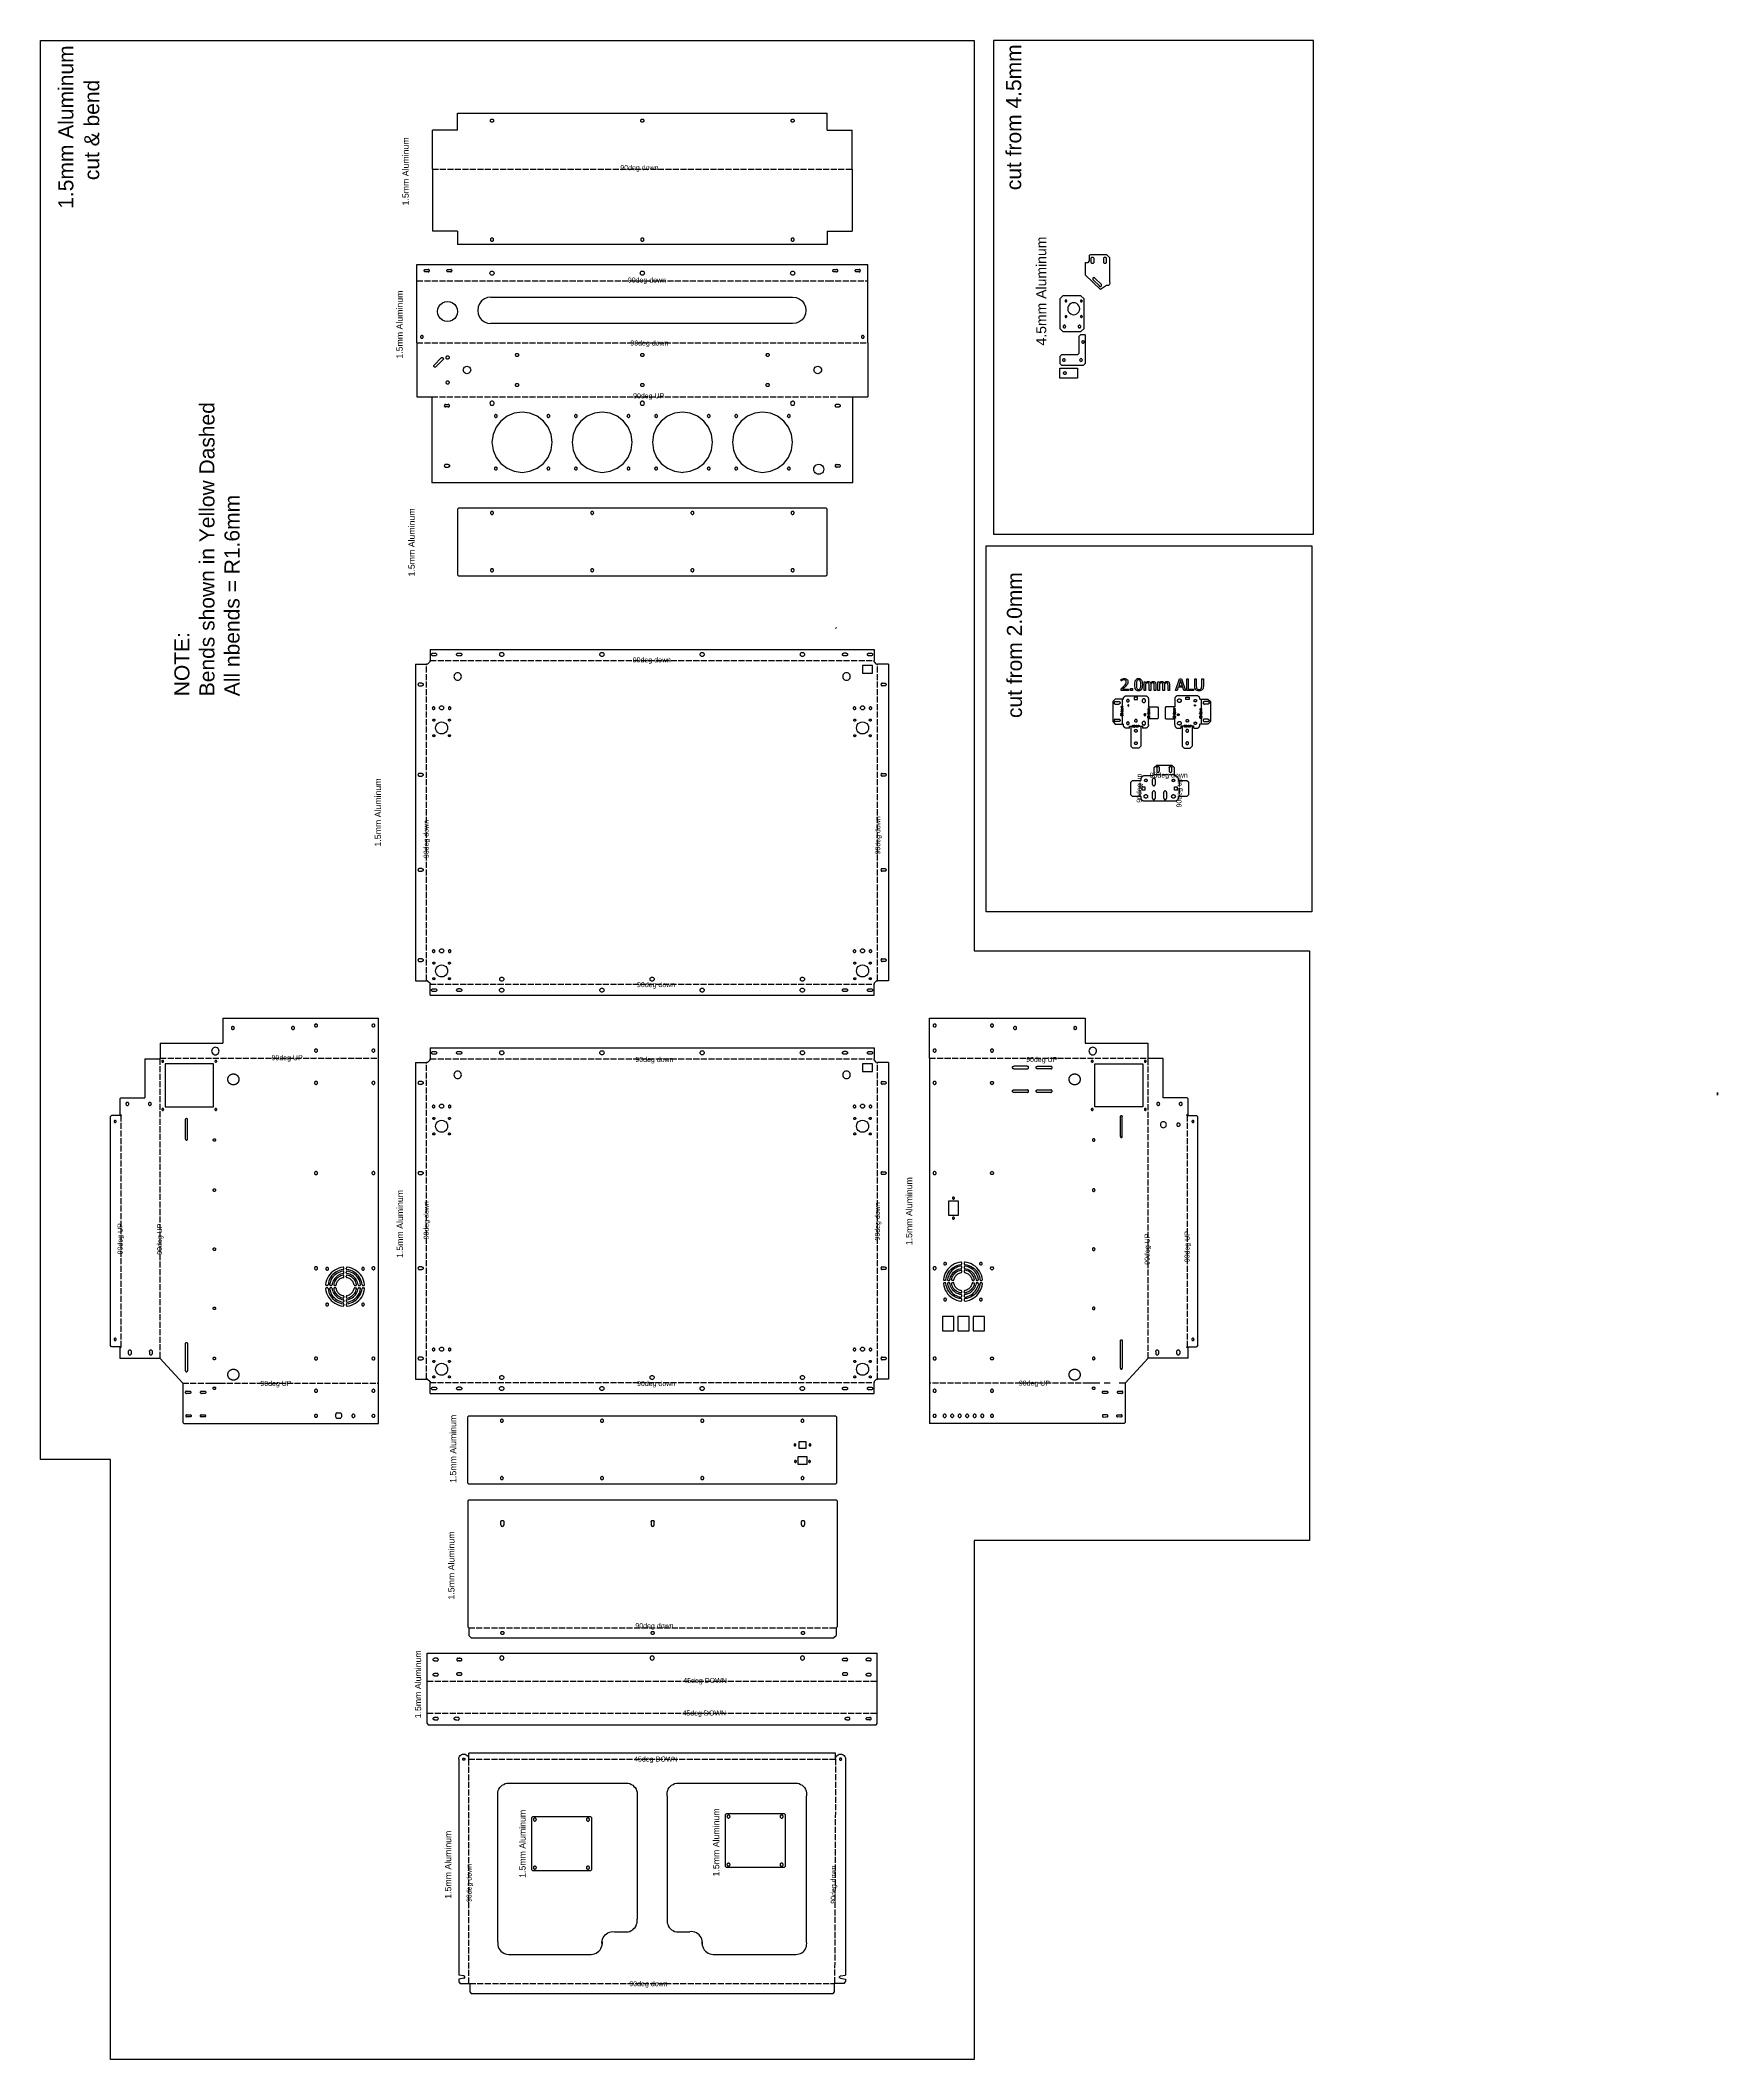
# Model space of a CAD drawing. Extents: x -1267 to 2080, y -21 to 4009.
import ezdxf

# ---------------------------------------------------------------- set-up
doc = ezdxf.new("R2010")
doc.units = 0
doc.linetypes.add('ACAD_ISO02W100', pattern=[15, 12, -3])
doc.linetypes.add('ACAD_ISO03W100', pattern=[30, 12, -18])
doc.layers.get('0').update_dxf_attribs({"true_color": 0xffffff})
for name, color, linetype, true_color in [('2.0mm ALU', 7, 'Continuous', 0xffffff), ('90 down', 7, 'Continuous', 0xffffff), ('90 UP', 7, 'Continuous', 0xffffff), ('Layer0', 7, 'Continuous', 0xffffff)]:
    doc.layers.add(name, color=color, linetype=linetype, true_color=true_color)
doc.styles.add('textstyle11', font='')
doc.styles.add('textstyle12', font='')
doc.styles.add('textstyle13', font='')
doc.styles.add('textstyle14', font='')
doc.styles.add('textstyle15', font='')
doc.styles.add('textstyle16', font='')
doc.styles.add('textstyle17', font='')
doc.styles.add('textstyle18', font='')
doc.styles.add('textstyle19', font='')
doc.styles.add('textstyle20', font='')
doc.styles.add('textstyle21', font='')
doc.styles.add('textstyle22', font='')
doc.styles.add('textstyle23', font='')
doc.styles.add('textstyle24', font='')
doc.styles.add('textstyle25', font='')
doc.styles.add('textstyle26', font='')
doc.styles.add('textstyle27', font='')
doc.styles.add('textstyle28', font='')
doc.styles.add('textstyle29', font='')
doc.styles.add('textstyle30', font='')
doc.styles.add('textstyle31', font='')
doc.styles.add('textstyle32', font='')
doc.styles.add('textstyle33', font='')
doc.styles.add('textstyle34', font='')
doc.styles.add('textstyle35', font='')
doc.styles.add('textstyle36', font='')
doc.styles.add('textstyle37', font='')
doc.styles.add('textstyle38', font='')
doc.styles.add('textstyle39', font='')
doc.styles.add('textstyle40', font='')
doc.styles.add('textstyle41', font='')
doc.styles.add('textstyle42', font='')
doc.styles.add('textstyle43', font='')
doc.styles.add('textstyle44', font='')
doc.styles.add('textstyle45', font='')
doc.styles.add('textstyle46', font='')
doc.styles.add('textstyle47', font='')
doc.styles.add('textstyle48', font='')
doc.styles.add('textstyle49', font='')
doc.styles.add('textstyle50', font='')
doc.styles.add('textstyle51', font='')
doc.styles.add('textstyle52', font='')
doc.styles.add('textstyle53', font='')
doc.styles.add('textstyle54', font='')
doc.styles.add('textstyle55', font='')
doc.styles.add('textstyle56', font='')
doc.styles.add('textstyle57', font='')
doc.styles.add('textstyle58', font='')
doc.styles.get('textstyle11').set_extended_font_data('Arial')
doc.styles.get('textstyle12').set_extended_font_data('Arial')
doc.styles.get('textstyle13').set_extended_font_data('Arial')
doc.styles.get('textstyle14').set_extended_font_data('Arial')
doc.styles.get('textstyle15').set_extended_font_data('Arial')
doc.styles.get('textstyle16').set_extended_font_data('Arial')
doc.styles.get('textstyle17').set_extended_font_data('Arial')
doc.styles.get('textstyle18').set_extended_font_data('Arial')
doc.styles.get('textstyle19').set_extended_font_data('Arial')
doc.styles.get('textstyle20').set_extended_font_data('Arial')
doc.styles.get('textstyle21').set_extended_font_data('Arial')
doc.styles.get('textstyle22').set_extended_font_data('Arial')
doc.styles.get('textstyle23').set_extended_font_data('Arial')
doc.styles.get('textstyle24').set_extended_font_data('Arial')
doc.styles.get('textstyle25').set_extended_font_data('Arial')
doc.styles.get('textstyle26').set_extended_font_data('Arial')
doc.styles.get('textstyle27').set_extended_font_data('Arial')
doc.styles.get('textstyle28').set_extended_font_data('Arial')
doc.styles.get('textstyle29').set_extended_font_data('Arial')
doc.styles.get('textstyle30').set_extended_font_data('Arial')
doc.styles.get('textstyle31').set_extended_font_data('Arial')
doc.styles.get('textstyle32').set_extended_font_data('Arial')
doc.styles.get('textstyle33').set_extended_font_data('Arial')
doc.styles.get('textstyle34').set_extended_font_data('Arial')
doc.styles.get('textstyle35').set_extended_font_data('Arial')
doc.styles.get('textstyle36').set_extended_font_data('Arial')
doc.styles.get('textstyle37').set_extended_font_data('Arial')
doc.styles.get('textstyle38').set_extended_font_data('Arial')
doc.styles.get('textstyle39').set_extended_font_data('Arial')
doc.styles.get('textstyle40').set_extended_font_data('Arial')
doc.styles.get('textstyle41').set_extended_font_data('Arial')
doc.styles.get('textstyle42').set_extended_font_data('Arial')
doc.styles.get('textstyle43').set_extended_font_data('Arial')
doc.styles.get('textstyle44').set_extended_font_data('Arial')
doc.styles.get('textstyle45').set_extended_font_data('Arial')
doc.styles.get('textstyle46').set_extended_font_data('Arial')
doc.styles.get('textstyle47').set_extended_font_data('Arial')
doc.styles.get('textstyle48').set_extended_font_data('Arial')
doc.styles.get('textstyle49').set_extended_font_data('Arial')
doc.styles.get('textstyle50').set_extended_font_data('Arial')
doc.styles.get('textstyle51').set_extended_font_data('Arial')
doc.styles.get('textstyle52').set_extended_font_data('Arial')
doc.styles.get('textstyle53').set_extended_font_data('Arial')
doc.styles.get('textstyle54').set_extended_font_data('Arial')
doc.styles.get('textstyle55').set_extended_font_data('Arial')
doc.styles.get('textstyle56').set_extended_font_data('Arial')
doc.styles.get('textstyle57').set_extended_font_data('Arial')
doc.styles.get('textstyle58').set_extended_font_data('Arial')

msp = doc.modelspace()

# ---------------------------------------------------------------- linework, layer by layer
for p, q in [((620, 2270), (620, 3000)), ((620, 3000), (630, 3000)), ((630, 3000), (1270, 3000)), ((1270, 3000), (1270, 2270)), ((640, 2270), (620, 2270)), ((1270, 2270), (640, 2270))]:
    msp.add_line(p, q)
at = {"layer": '2.0mm ALU'}
for p, q in [((889.4, 2714.5, 6.4), (892.4, 2717.4, 6.4)), ((889.4, 2711.2, 6.4), (889.4, 2714.5, 6.4)), ((904.1, 2711.2, 6.4), (889.4, 2711.2, 6.4)), ((889.9, 2734, 6.4), (892.6, 2735, 6.4)), ((889.9, 2730.6, 6.4), (889.9, 2734, 6.4)), ((890.1, 2730.6, 6.4), (889.9, 2730.6, 6.4)), ((891.1, 2731.3, 6.4), (890.1, 2730.6, 6.4)), ((892.4, 2731.9, 6.4), (891.1, 2731.3, 6.4)), ((894, 2732.5, 6.4), (892.4, 2731.9, 6.4)), ((892.4, 2717.4, 6.4), (895.1, 2720.2, 6.4)), ((895.3, 2716.7, 6.4), (892.4, 2713.9, 6.4)), ((892.4, 2713.9, 6.4), (904.1, 2713.9, 6.4)), ((892.6, 2735, 6.4), (894.4, 2735.3, 6.4)), ((895.8, 2732.7, 6.4), (894, 2732.5, 6.4)), ((894.4, 2735.3, 6.4), (896, 2735.4, 6.4)), ((895.1, 2720.2, 6.4), (897.4, 2722.9, 6.4)), ((898.7, 2720.1, 6.4), (895.3, 2716.7, 6.4)), ((897.4, 2732.4, 6.4), (895.8, 2732.7, 6.4)), ((896, 2735.4, 6.4), (897.6, 2735.3, 6.4)), ((898.7, 2731.7, 6.4), (897.4, 2732.4, 6.4)), ((897.4, 2722.9, 6.4), (898.8, 2725, 6.4)), ((897.6, 2735.3, 6.4), (899, 2735, 6.4)), ((899.5, 2730.5, 6.4), (898.7, 2731.7, 6.4)), ((900.4, 2722.1, 6.4), (898.7, 2720.1, 6.4)), ((898.8, 2725, 6.4), (899.6, 2726.8, 6.4)), ((899, 2735, 6.4), (900.2, 2734.4, 6.4)), ((899.8, 2728.7, 6.4), (899.5, 2730.5, 6.4)), ((899.6, 2726.8, 6.4), (899.8, 2728.7, 6.4)), ((900.2, 2734.4, 6.4), (901.2, 2733.7, 6.4)), ((901.9, 2724.1, 6.4), (900.4, 2722.1, 6.4)), ((901.2, 2733.7, 6.4), (902, 2732.7, 6.4)), ((902.8, 2726.3, 6.4), (901.9, 2724.1, 6.4)), ((902, 2732.7, 6.4), (902.6, 2731.6, 6.4)), ((902.6, 2731.6, 6.4), (903, 2730.3, 6.4)), ((903.1, 2728.9, 6.4), (902.8, 2726.3, 6.4)), ((903, 2730.3, 6.4), (903.1, 2728.9, 6.4)), ((904.1, 2713.9, 6.4), (904.1, 2711.2, 6.4)), ((908.5, 2711.2, 6.4), (908.5, 2715.7, 6.4)), ((908.5, 2715.7, 6.4), (912.4, 2715.7, 6.4)), ((912.4, 2711.2, 6.4), (908.5, 2711.2, 6.4)), ((912.4, 2715.7, 6.4), (912.4, 2711.2, 6.4)), ((916.7, 2723, 6.4), (916.8, 2726, 6.4)), ((916.8, 2720.1, 6.4), (916.7, 2723, 6.4)), ((916.8, 2726, 6.4), (917.2, 2728.6, 6.4)), ((917.2, 2717.6, 6.4), (916.8, 2720.1, 6.4)), ((917.2, 2728.6, 6.4), (917.8, 2730.7, 6.4)), ((917.8, 2715.4, 6.4), (917.2, 2717.6, 6.4)), ((917.8, 2730.7, 6.4), (918.6, 2732.4, 6.4)), ((918.6, 2713.7, 6.4), (917.8, 2715.4, 6.4)), ((918.6, 2732.4, 6.4), (919.6, 2733.7, 6.4)), ((919.6, 2712.4, 6.4), (918.6, 2713.7, 6.4)), ((919.6, 2733.7, 6.4), (921, 2734.7, 6.4)), ((920.9, 2711.4, 6.4), (919.6, 2712.4, 6.4)), ((920.1, 2727.2, 6.4), (920, 2723, 6.4)), ((920, 2723, 6.4), (920.1, 2718.9, 6.4)), ((920.4, 2728.9, 6.4), (920.1, 2727.2, 6.4)), ((920.1, 2718.9, 6.4), (920.4, 2717.3, 6.4)), ((920.8, 2730.3, 6.4), (920.4, 2728.9, 6.4)), ((920.4, 2717.3, 6.4), (920.8, 2715.9, 6.4)), ((921.4, 2731.4, 6.4), (920.8, 2730.3, 6.4)), ((920.8, 2715.9, 6.4), (921.3, 2714.8, 6.4)), ((922.5, 2710.9, 6.4), (920.9, 2711.4, 6.4)), ((921, 2734.7, 6.4), (922.5, 2735.2, 6.4)), ((921.3, 2714.8, 6.4), (922.1, 2714, 6.4)), ((922.2, 2732.2, 6.4), (921.4, 2731.4, 6.4)), ((922.1, 2714, 6.4), (923.1, 2713.5, 6.4)), ((923.1, 2732.6, 6.4), (922.2, 2732.2, 6.4)), ((922.5, 2735.2, 6.4), (924.3, 2735.4, 6.4)), ((924.3, 2710.7, 6.4), (922.5, 2710.9, 6.4)), ((924.3, 2732.8, 6.4), (923.1, 2732.6, 6.4)), ((923.1, 2713.5, 6.4), (924.3, 2713.3, 6.4)), ((924.3, 2735.4, 6.4), (926.2, 2735.2, 6.4)), ((925.5, 2732.6, 6.4), (924.3, 2732.8, 6.4)), ((924.3, 2713.3, 6.4), (925.5, 2713.5, 6.4)), ((926.1, 2710.9, 6.4), (924.3, 2710.7, 6.4)), ((926.5, 2732.2, 6.4), (925.5, 2732.6, 6.4)), ((925.5, 2713.5, 6.4), (926.5, 2713.9, 6.4)), ((927.7, 2711.4, 6.4), (926.1, 2710.9, 6.4)), ((926.2, 2735.2, 6.4), (927.7, 2734.6, 6.4)), ((927.3, 2731.4, 6.4), (926.5, 2732.2, 6.4)), ((926.5, 2713.9, 6.4), (927.3, 2714.7, 6.4)), ((927.8, 2730.3, 6.4), (927.3, 2731.4, 6.4)), ((927.3, 2714.7, 6.4), (927.8, 2715.8, 6.4)), ((927.7, 2734.6, 6.4), (929, 2733.7, 6.4)), ((929, 2712.4, 6.4), (927.7, 2711.4, 6.4)), ((928.2, 2729, 6.4), (927.8, 2730.3, 6.4)), ((927.8, 2715.8, 6.4), (928.2, 2717.2, 6.4)), ((928.5, 2727.3, 6.4), (928.2, 2729, 6.4)), ((928.2, 2717.2, 6.4), (928.5, 2718.8, 6.4)), ((928.7, 2723.1, 6.4), (928.5, 2727.3, 6.4)), ((928.5, 2718.8, 6.4), (928.7, 2723.1, 6.4)), ((929, 2733.7, 6.4), (930.1, 2732.3, 6.4)), ((930.1, 2713.7, 6.4), (929, 2712.4, 6.4)), ((930.1, 2732.3, 6.4), (930.9, 2730.6, 6.4)), ((930.9, 2715.4, 6.4), (930.1, 2713.7, 6.4)), ((930.9, 2730.6, 6.4), (931.5, 2728.5, 6.4)), ((931.5, 2717.5, 6.4), (930.9, 2715.4, 6.4)), ((931.5, 2728.5, 6.4), (931.8, 2726, 6.4)), ((931.8, 2720.1, 6.4), (931.5, 2717.5, 6.4)), ((931.8, 2726, 6.4), (931.9, 2723.1, 6.4)), ((931.9, 2723.1, 6.4), (931.8, 2720.1, 6.4)), ((935.4, 2711.2, 6.4), (935.4, 2729, 6.4)), ((935.4, 2729, 6.4), (938.4, 2729, 6.4)), ((938.4, 2711.2, 6.4), (935.4, 2711.2, 6.4)), ((938.4, 2729, 6.4), (938.4, 2727, 6.4)), ((938.4, 2727, 6.4), (939.6, 2728.1, 6.4)), ((940.5, 2726, 6.4), (938.4, 2724.5, 6.4)), ((938.4, 2724.5, 6.4), (938.4, 2711.2, 6.4)), ((939.6, 2728.1, 6.4), (940.8, 2728.8, 6.4)), ((941.5, 2726.5, 6.4), (940.5, 2726, 6.4)), ((940.8, 2728.8, 6.4), (942, 2729.3, 6.4)), ((942.5, 2726.6, 6.4), (941.5, 2726.5, 6.4)), ((942, 2729.3, 6.4), (943.3, 2729.5, 6.4)), ((943.4, 2726.6, 6.4), (942.5, 2726.6, 6.4)), ((943.3, 2729.5, 6.4), (944.8, 2729.3, 6.4)), ((944.1, 2726.3, 6.4), (943.4, 2726.6, 6.4)), ((944.7, 2725.9, 6.4), (944.1, 2726.3, 6.4)), ((945.1, 2725.4, 6.4), (944.7, 2725.9, 6.4)), ((944.8, 2729.3, 6.4), (946.1, 2728.8, 6.4)), ((945.5, 2723.8, 6.4), (945.1, 2725.4, 6.4)), ((945.5, 2721.5, 6.4), (945.5, 2723.8, 6.4)), ((945.5, 2711.2, 6.4), (945.5, 2721.5, 6.4)), ((948.5, 2711.2, 6.4), (945.5, 2711.2, 6.4)), ((946.1, 2728.8, 6.4), (947.2, 2727.8, 6.4)), ((947.2, 2727.8, 6.4), (948, 2726.4, 6.4)), ((948, 2726.4, 6.4), (949.3, 2727.7, 6.4)), ((950.7, 2726.1, 6.4), (948.5, 2724.4, 6.4)), ((948.5, 2724.4, 6.4), (948.5, 2723.8, 6.4)), ((948.5, 2723.8, 6.4), (948.5, 2722.9, 6.4)), ((948.5, 2722.9, 6.4), (948.5, 2711.2, 6.4)), ((949.3, 2727.7, 6.4), (950.6, 2728.7, 6.4)), ((950.6, 2728.7, 6.4), (952, 2729.3, 6.4)), ((951.7, 2726.5, 6.4), (950.7, 2726.1, 6.4)), ((952.7, 2726.6, 6.4), (951.7, 2726.5, 6.4)), ((952, 2729.3, 6.4), (953.4, 2729.5, 6.4)), ((953.6, 2726.6, 6.4), (952.7, 2726.6, 6.4)), ((953.4, 2729.5, 6.4), (954.5, 2729.4, 6.4)), ((954.3, 2726.3, 6.4), (953.6, 2726.6, 6.4)), ((954.8, 2725.9, 6.4), (954.3, 2726.3, 6.4)), ((954.5, 2729.4, 6.4), (955.5, 2729.1, 6.4)), ((955.2, 2725.4, 6.4), (954.8, 2725.9, 6.4)), ((955.6, 2723.8, 6.4), (955.2, 2725.4, 6.4)), ((955.5, 2729.1, 6.4), (956.4, 2728.7, 6.4)), ((955.7, 2721.5, 6.4), (955.6, 2723.8, 6.4)), ((955.7, 2711.2, 6.4), (955.7, 2721.5, 6.4)), ((958.7, 2711.2, 6.4), (955.7, 2711.2, 6.4)), ((956.4, 2728.7, 6.4), (957.2, 2728, 6.4)), ((957.2, 2728, 6.4), (957.8, 2727.1, 6.4)), ((957.8, 2727.1, 6.4), (958.3, 2726, 6.4)), ((958.3, 2726, 6.4), (958.6, 2724.6, 6.4)), ((958.6, 2724.6, 6.4), (958.7, 2722.9, 6.4)), ((958.7, 2722.9, 6.4), (958.7, 2711.2, 6.4)), ((962.9, 2711.2, 6.4), (962.9, 2729, 6.4)), ((962.9, 2729, 6.4), (965.9, 2729, 6.4)), ((965.9, 2711.2, 6.4), (962.9, 2711.2, 6.4)), ((965.9, 2729, 6.4), (965.9, 2727, 6.4)), ((965.9, 2727, 6.4), (967.1, 2728.1, 6.4)), ((968, 2726, 6.4), (965.9, 2724.5, 6.4)), ((965.9, 2724.5, 6.4), (965.9, 2711.2, 6.4)), ((967.1, 2728.1, 6.4), (968.2, 2728.8, 6.4)), ((969, 2726.5, 6.4), (968, 2726, 6.4)), ((968.2, 2728.8, 6.4), (969.4, 2729.3, 6.4)), ((970, 2726.6, 6.4), (969, 2726.5, 6.4)), ((969.4, 2729.3, 6.4), (970.8, 2729.5, 6.4)), ((970.9, 2726.6, 6.4), (970, 2726.6, 6.4)), ((970.8, 2729.5, 6.4), (972.3, 2729.3, 6.4)), ((971.6, 2726.3, 6.4), (970.9, 2726.6, 6.4)), ((972.1, 2725.9, 6.4), (971.6, 2726.3, 6.4)), ((972.5, 2725.4, 6.4), (972.1, 2725.9, 6.4)), ((972.3, 2729.3, 6.4), (973.6, 2728.8, 6.4)), ((972.9, 2723.8, 6.4), (972.5, 2725.4, 6.4)), ((973, 2721.5, 6.4), (972.9, 2723.8, 6.4)), ((973, 2711.2, 6.4), (973, 2721.5, 6.4)), ((976, 2711.2, 6.4), (973, 2711.2, 6.4)), ((973.6, 2728.8, 6.4), (974.6, 2727.8, 6.4)), ((974.6, 2727.8, 6.4), (975.4, 2726.4, 6.4)), ((975.4, 2726.4, 6.4), (976.8, 2727.7, 6.4)), ((978.1, 2726.1, 6.4), (975.9, 2724.4, 6.4)), ((975.9, 2724.4, 6.4), (976, 2723.8, 6.4)), ((976, 2723.8, 6.4), (976, 2722.9, 6.4)), ((976, 2722.9, 6.4), (976, 2711.2, 6.4)), ((976.8, 2727.7, 6.4), (978.1, 2728.7, 6.4)), ((978.1, 2728.7, 6.4), (979.4, 2729.3, 6.4)), ((979.2, 2726.5, 6.4), (978.1, 2726.1, 6.4)), ((980.1, 2726.6, 6.4), (979.2, 2726.5, 6.4)), ((979.4, 2729.3, 6.4), (980.9, 2729.5, 6.4)), ((981, 2726.6, 6.4), (980.1, 2726.6, 6.4)), ((980.9, 2729.5, 6.4), (982, 2729.4, 6.4)), ((981.7, 2726.3, 6.4), (981, 2726.6, 6.4)), ((982.2, 2725.9, 6.4), (981.7, 2726.3, 6.4)), ((982, 2729.4, 6.4), (983, 2729.1, 6.4)), ((982.6, 2725.4, 6.4), (982.2, 2725.9, 6.4)), ((983, 2723.8, 6.4), (982.6, 2725.4, 6.4)), ((983, 2729.1, 6.4), (983.9, 2728.7, 6.4)), ((983.1, 2721.5, 6.4), (983, 2723.8, 6.4)), ((983.1, 2711.2, 6.4), (983.1, 2721.5, 6.4)), ((986.1, 2711.2, 6.4), (983.1, 2711.2, 6.4)), ((983.9, 2728.7, 6.4), (984.6, 2728, 6.4)), ((984.6, 2728, 6.4), (985.3, 2727.1, 6.4)), ((985.3, 2727.1, 6.4), (985.7, 2726, 6.4)), ((985.7, 2726, 6.4), (986, 2724.6, 6.4)), ((986, 2724.6, 6.4), (986.1, 2722.9, 6.4)), ((986.1, 2722.9, 6.4), (986.1, 2711.2, 6.4)), ((998.2, 2711.2, 6.4), (1006.2, 2734.9, 6.4)), ((1001.4, 2711.2, 6.4), (998.2, 2711.2, 6.4)), ((1003.6, 2717.8, 6.4), (1001.4, 2711.2, 6.4)), ((1012.7, 2717.8, 6.4), (1003.6, 2717.8, 6.4)), ((1008.1, 2731.7, 6.4), (1004.5, 2720.5, 6.4)), ((1004.5, 2720.5, 6.4), (1011.8, 2720.5, 6.4)), ((1006.2, 2734.9, 6.4), (1010.1, 2734.9, 6.4)), ((1011.8, 2720.5, 6.4), (1008.1, 2731.7, 6.4)), ((1010.1, 2734.9, 6.4), (1018.2, 2711.2, 6.4)), ((1014.8, 2711.2, 6.4), (1012.7, 2717.8, 6.4)), ((1018.2, 2711.2, 6.4), (1014.8, 2711.2, 6.4)), ((1020.4, 2711.2, 6.4), (1020.4, 2734.9, 6.4)), ((1020.4, 2734.9, 6.4), (1023.6, 2734.9, 6.4)), ((1034.2, 2711.2, 6.4), (1020.4, 2711.2, 6.4)), ((1023.6, 2734.9, 6.4), (1023.6, 2714, 6.4)), ((1023.6, 2714, 6.4), (1034.2, 2714, 6.4)), ((1034.2, 2714, 6.4), (1034.2, 2711.2, 6.4)), ((1036.4, 2720.1, 6.4), (1036.4, 2734.9, 6.4)), ((1036.4, 2734.9, 6.4), (1039.5, 2734.9, 6.4)), ((1036.5, 2717.8, 6.4), (1036.4, 2720.1, 6.4)), ((1036.9, 2715.8, 6.4), (1036.5, 2717.8, 6.4)), ((1037.6, 2714.2, 6.4), (1036.9, 2715.8, 6.4)), ((1038.6, 2712.9, 6.4), (1037.6, 2714.2, 6.4)), ((1039.9, 2711.9, 6.4), (1038.6, 2712.9, 6.4)), ((1039.5, 2734.9, 6.4), (1039.5, 2720.1, 6.4)), ((1039.5, 2720.1, 6.4), (1039.8, 2717.3, 6.4)), ((1039.8, 2717.3, 6.4), (1040.1, 2716.3, 6.4)), ((1041.3, 2711.2, 6.4), (1039.9, 2711.9, 6.4)), ((1040.1, 2716.3, 6.4), (1040.6, 2715.3, 6.4)), ((1040.6, 2715.3, 6.4), (1041.3, 2714.5, 6.4)), ((1041.3, 2714.5, 6.4), (1042.3, 2713.9, 6.4)), ((1043, 2710.8, 6.4), (1041.3, 2711.2, 6.4)), ((1042.3, 2713.9, 6.4), (1043.5, 2713.5, 6.4)), ((1045, 2710.7, 6.4), (1043, 2710.8, 6.4)), ((1043.5, 2713.5, 6.4), (1045, 2713.4, 6.4)), ((1045, 2713.4, 6.4), (1046.4, 2713.5, 6.4)), ((1047, 2710.8, 6.4), (1045, 2710.7, 6.4)), ((1046.4, 2713.5, 6.4), (1047.6, 2713.9, 6.4)), ((1048.7, 2711.2, 6.4), (1047, 2710.8, 6.4)), ((1047.6, 2713.9, 6.4), (1048.6, 2714.5, 6.4)), ((1048.6, 2714.5, 6.4), (1049.4, 2715.3, 6.4)), ((1050.1, 2711.9, 6.4), (1048.7, 2711.2, 6.4)), ((1049.4, 2715.3, 6.4), (1049.9, 2716.3, 6.4)), ((1049.9, 2716.3, 6.4), (1050.2, 2717.3, 6.4)), ((1051.3, 2712.9, 6.4), (1050.1, 2711.9, 6.4)), ((1050.2, 2717.3, 6.4), (1050.4, 2720, 6.4)), ((1050.4, 2720, 6.4), (1050.4, 2734.9, 6.4)), ((1050.4, 2734.9, 6.4), (1053.6, 2734.9, 6.4)), ((1052.4, 2714.2, 6.4), (1051.3, 2712.9, 6.4)), ((1053.1, 2715.9, 6.4), (1052.4, 2714.2, 6.4)), ((1053.5, 2717.8, 6.4), (1053.1, 2715.9, 6.4)), ((1053.6, 2720.1, 6.4), (1053.5, 2717.8, 6.4)), ((1053.6, 2734.9, 6.4), (1053.6, 2720.1, 6.4))]:
    msp.add_line(p, q, dxfattribs=at)
at = {"layer": '90 down'}
for p, q in [((888.9, 2670, 6.3), (888.9, 2670.4, 6.3)), ((888.9, 2670.4, 6.3), (892.8, 2670.4, 6.3)), ((890.1, 2670, 6.3), (888.9, 2670, 6.3)), ((888.9, 2664.8, 6.3), (889, 2665.1, 6.3)), ((889, 2664.6, 6.3), (888.9, 2664.8, 6.3)), ((888.9, 2661.9, 6.3), (889, 2662.2, 6.3)), ((889, 2661.7, 6.3), (888.9, 2661.9, 6.3)), ((889, 2665.1, 6.3), (889.1, 2665.4, 6.3)), ((889.1, 2664.3, 6.3), (889, 2664.6, 6.3)), ((889, 2662.4, 6.3), (889.1, 2662.6, 6.3)), ((889, 2662.2, 6.3), (889, 2662.4, 6.3)), ((889, 2661.5, 6.3), (889, 2661.7, 6.3)), ((889.2, 2661.3, 6.3), (889, 2661.5, 6.3)), ((889.1, 2665.4, 6.3), (889.2, 2665.6, 6.3)), ((889.2, 2664.1, 6.3), (889.1, 2664.3, 6.3)), ((889.1, 2662.6, 6.3), (889.3, 2662.8, 6.3)), ((889.2, 2665.6, 6.3), (889.4, 2665.8, 6.3)), ((889.4, 2663.9, 6.3), (889.2, 2664.1, 6.3)), ((889.3, 2661.1, 6.3), (889.2, 2661.3, 6.3)), ((889.3, 2662.8, 6.3), (889.5, 2663, 6.3)), ((889.5, 2660.9, 6.3), (889.3, 2661.1, 6.3)), ((889.4, 2665.8, 6.3), (889.7, 2665.9, 6.3)), ((889.5, 2665.2, 6.3), (889.4, 2665, 6.3)), ((889.4, 2665, 6.3), (889.4, 2664.8, 6.3)), ((889.4, 2664.8, 6.3), (889.4, 2664.6, 6.3)), ((889.4, 2664.6, 6.3), (889.5, 2664.5, 6.3)), ((889.7, 2663.8, 6.3), (889.4, 2663.9, 6.3)), ((889.5, 2662.3, 6.3), (889.4, 2662.2, 6.3)), ((889.4, 2662.2, 6.3), (889.4, 2661.9, 6.3)), ((889.4, 2661.9, 6.3), (889.4, 2661.8, 6.3)), ((889.4, 2661.8, 6.3), (889.4, 2661.7, 6.3)), ((889.4, 2661.7, 6.3), (889.5, 2661.5, 6.3)), ((889.6, 2665.3, 6.3), (889.5, 2665.2, 6.3)), ((889.5, 2664.5, 6.3), (889.6, 2664.4, 6.3)), ((889.5, 2663, 6.3), (889.8, 2663.1, 6.3)), ((889.6, 2662.4, 6.3), (889.5, 2662.3, 6.3)), ((889.5, 2661.5, 6.3), (889.6, 2661.4, 6.3)), ((889.7, 2660.8, 6.3), (889.5, 2660.9, 6.3)), ((889.8, 2665.4, 6.3), (889.6, 2665.3, 6.3)), ((889.6, 2664.4, 6.3), (889.8, 2664.3, 6.3)), ((889.7, 2662.5, 6.3), (889.6, 2662.4, 6.3)), ((889.6, 2661.4, 6.3), (889.7, 2661.4, 6.3)), ((889.7, 2665.9, 6.3), (890.1, 2666, 6.3)), ((890, 2663.7, 6.3), (889.7, 2663.8, 6.3)), ((890, 2662.6, 6.3), (889.7, 2662.5, 6.3)), ((889.7, 2661.4, 6.3), (889.9, 2661.3, 6.3)), ((890, 2660.8, 6.3), (889.7, 2660.8, 6.3)), ((890, 2665.5, 6.3), (889.8, 2665.4, 6.3)), ((889.8, 2664.3, 6.3), (890, 2664.2, 6.3)), ((889.8, 2663.1, 6.3), (890.2, 2663.2, 6.3)), ((889.9, 2679.4, 6.3), (890, 2679.6, 6.3)), ((889.9, 2679.2, 6.3), (889.9, 2679.4, 6.3)), ((889.9, 2679, 6.3), (889.9, 2679.2, 6.3)), ((890, 2678.8, 6.3), (889.9, 2679, 6.3)), ((889.9, 2672.5, 6.3), (890, 2672.7, 6.3)), ((889.9, 2672.2, 6.3), (889.9, 2672.5, 6.3)), ((889.9, 2671.9, 6.3), (889.9, 2672.2, 6.3)), ((890, 2671.7, 6.3), (889.9, 2671.9, 6.3)), ((889.9, 2669.6, 6.3), (890.1, 2670, 6.3)), ((889.9, 2669.3, 6.3), (889.9, 2669.6, 6.3)), ((889.9, 2669, 6.3), (889.9, 2669.3, 6.3)), ((890, 2668.8, 6.3), (889.9, 2669, 6.3)), ((889.9, 2661.3, 6.3), (890.2, 2661.2, 6.3)), ((890, 2679.7, 6.3), (890.2, 2679.9, 6.3)), ((890, 2679.6, 6.3), (890, 2679.7, 6.3)), ((890.1, 2678.6, 6.3), (890, 2678.8, 6.3)), ((890, 2677.9, 6.3), (890, 2678.3, 6.3)), ((890, 2678.3, 6.3), (890.3, 2678.3, 6.3)), ((892.8, 2677.9, 6.3), (890, 2677.9, 6.3)), ((890, 2677.4, 6.3), (892.8, 2676.7, 6.3)), ((890, 2677, 6.3), (890, 2677.4, 6.3)), ((892.2, 2676.5, 6.3), (890, 2677, 6.3)), ((890, 2675.8, 6.3), (892.2, 2676.5, 6.3)), ((890, 2675.4, 6.3), (890, 2675.8, 6.3)), ((892.2, 2674.7, 6.3), (890, 2675.4, 6.3)), ((890, 2674.2, 6.3), (892.2, 2674.7, 6.3)), ((892.8, 2674.4, 6.3), (890, 2673.7, 6.3)), ((890, 2673.7, 6.3), (890, 2674.2, 6.3)), ((890, 2672.7, 6.3), (890.1, 2673, 6.3)), ((890.1, 2671.5, 6.3), (890, 2671.7, 6.3)), ((890.1, 2668.6, 6.3), (890, 2668.8, 6.3)), ((890.2, 2665.5, 6.3), (890, 2665.5, 6.3)), ((890, 2664.2, 6.3), (890.3, 2664.2, 6.3)), ((890.4, 2663.6, 6.3), (890, 2663.7, 6.3)), ((890.2, 2662.7, 6.3), (890, 2662.6, 6.3)), ((890.3, 2660.7, 6.3), (890, 2660.8, 6.3)), ((890.3, 2678.3, 6.3), (890.1, 2678.6, 6.3)), ((890.1, 2673, 6.3), (890.3, 2673.1, 6.3)), ((890.3, 2671.3, 6.3), (890.1, 2671.5, 6.3)), ((890.3, 2668.4, 6.3), (890.1, 2668.6, 6.3)), ((890.1, 2666, 6.3), (890.5, 2666, 6.3)), ((890.2, 2679.9, 6.3), (890.3, 2680, 6.3)), ((890.9, 2665.5, 6.3), (890.2, 2665.5, 6.3)), ((890.2, 2663.2, 6.3), (890.7, 2663.2, 6.3)), ((890.6, 2662.7, 6.3), (890.2, 2662.7, 6.3)), ((890.2, 2661.2, 6.3), (890.5, 2661.3, 6.3)), ((890.3, 2680, 6.3), (890.5, 2680, 6.3)), ((890.3, 2673.1, 6.3), (890.5, 2673.3, 6.3)), ((890.4, 2672.5, 6.3), (890.3, 2672.4, 6.3)), ((890.3, 2672.4, 6.3), (890.3, 2672.2, 6.3)), ((890.3, 2672.2, 6.3), (890.3, 2672, 6.3)), ((890.3, 2672, 6.3), (890.4, 2671.9, 6.3)), ((890.5, 2671.1, 6.3), (890.3, 2671.3, 6.3)), ((890.4, 2669.6, 6.3), (890.3, 2669.3, 6.3)), ((890.3, 2669.3, 6.3), (890.4, 2669.2, 6.3)), ((890.5, 2668.3, 6.3), (890.3, 2668.4, 6.3)), ((890.3, 2664.2, 6.3), (890.9, 2664.1, 6.3)), ((890.6, 2660.8, 6.3), (890.3, 2660.7, 6.3)), ((890.5, 2679.5, 6.3), (890.4, 2679.4, 6.3)), ((890.4, 2679.4, 6.3), (890.4, 2679.2, 6.3)), ((890.4, 2679.2, 6.3), (890.4, 2679.1, 6.3)), ((890.4, 2679.1, 6.3), (890.4, 2678.9, 6.3)), ((890.4, 2678.9, 6.3), (890.4, 2678.7, 6.3)), ((890.4, 2678.7, 6.3), (890.7, 2678.3, 6.3)), ((890.5, 2672.7, 6.3), (890.4, 2672.5, 6.3)), ((890.4, 2671.9, 6.3), (890.5, 2671.8, 6.3)), ((890.5, 2670, 6.3), (890.4, 2669.6, 6.3)), ((890.4, 2669.2, 6.3), (890.4, 2669, 6.3)), ((890.4, 2669, 6.3), (890.5, 2668.9, 6.3)), ((890.9, 2663.6, 6.3), (890.4, 2663.6, 6.3)), ((890.5, 2680, 6.3), (890.7, 2680.1, 6.3)), ((890.6, 2679.5, 6.3), (890.5, 2679.5, 6.3)), ((890.5, 2673.3, 6.3), (890.8, 2673.4, 6.3)), ((890.6, 2672.8, 6.3), (890.5, 2672.7, 6.3)), ((890.5, 2671.8, 6.3), (890.6, 2671.6, 6.3)), ((890.8, 2671, 6.3), (890.5, 2671.1, 6.3)), ((892.1, 2670, 6.3), (890.5, 2670, 6.3)), ((890.5, 2668.9, 6.3), (890.6, 2668.8, 6.3)), ((890.8, 2668.2, 6.3), (890.5, 2668.3, 6.3)), ((890.5, 2666, 6.3), (890.9, 2666.1, 6.3)), ((890.5, 2661.3, 6.3), (890.6, 2661.3, 6.3)), ((890.8, 2679.6, 6.3), (890.6, 2679.5, 6.3)), ((892.8, 2676.3, 6.3), (890.6, 2675.6, 6.3)), ((890.6, 2675.6, 6.3), (892.8, 2674.9, 6.3)), ((890.7, 2672.9, 6.3), (890.6, 2672.8, 6.3)), ((890.6, 2671.6, 6.3), (890.7, 2671.5, 6.3)), ((890.6, 2668.8, 6.3), (890.8, 2668.7, 6.3)), ((890.7, 2662.7, 6.3), (890.6, 2662.7, 6.3)), ((890.6, 2661.3, 6.3), (890.8, 2661.4, 6.3)), ((890.8, 2660.8, 6.3), (890.6, 2660.8, 6.3)), ((890.7, 2680.1, 6.3), (891, 2680.1, 6.3)), ((890.7, 2678.3, 6.3), (892.8, 2678.3, 6.3)), ((890.9, 2672.9, 6.3), (890.7, 2672.9, 6.3)), ((890.7, 2671.5, 6.3), (890.9, 2671.5, 6.3)), ((890.7, 2663.2, 6.3), (891.2, 2663.2, 6.3)), ((890.8, 2662.7, 6.3), (890.7, 2662.7, 6.3)), ((891.2, 2679.6, 6.3), (890.8, 2679.6, 6.3)), ((890.8, 2673.4, 6.3), (891.1, 2673.5, 6.3)), ((891.1, 2671, 6.3), (890.8, 2671, 6.3)), ((890.8, 2668.7, 6.3), (890.9, 2668.6, 6.3)), ((891.1, 2668.1, 6.3), (890.8, 2668.2, 6.3)), ((891, 2662.3, 6.3), (890.8, 2662.7, 6.3)), ((890.8, 2661.4, 6.3), (890.9, 2661.5, 6.3)), ((891.1, 2661, 6.3), (890.8, 2660.8, 6.3)), ((891.4, 2673, 6.3), (890.9, 2672.9, 6.3)), ((890.9, 2671.5, 6.3), (891.4, 2671.4, 6.3)), ((890.9, 2668.6, 6.3), (891.4, 2668.5, 6.3)), ((890.9, 2666.1, 6.3), (891.4, 2666, 6.3)), ((891.6, 2665.5, 6.3), (890.9, 2665.5, 6.3)), ((890.9, 2664.1, 6.3), (891.6, 2664.2, 6.3)), ((891.4, 2663.6, 6.3), (890.9, 2663.6, 6.3)), ((890.9, 2661.5, 6.3), (891, 2661.7, 6.3)), ((891, 2680.1, 6.3), (892.8, 2680.1, 6.3)), ((891, 2662, 6.3), (891, 2662.3, 6.3)), ((891, 2661.7, 6.3), (891, 2662, 6.3)), ((891.1, 2673.5, 6.3), (891.4, 2673.5, 6.3)), ((891.4, 2670.9, 6.3), (891.1, 2671, 6.3)), ((891.4, 2668.1, 6.3), (891.1, 2668.1, 6.3)), ((891.2, 2661.1, 6.3), (891.1, 2661, 6.3)), ((892.8, 2679.6, 6.3), (891.2, 2679.6, 6.3)), ((891.2, 2663.2, 6.3), (891.6, 2663.1, 6.3)), ((891.5, 2662.6, 6.3), (891.2, 2662.7, 6.3)), ((891.2, 2662.7, 6.3), (891.4, 2662.3, 6.3)), ((891.3, 2661.3, 6.3), (891.2, 2661.1, 6.3)), ((891.4, 2661.5, 6.3), (891.3, 2661.3, 6.3)), ((891.4, 2673.5, 6.3), (891.7, 2673.5, 6.3)), ((891.9, 2672.9, 6.3), (891.4, 2673, 6.3)), ((891.4, 2671.4, 6.3), (891.9, 2671.5, 6.3)), ((891.7, 2671, 6.3), (891.4, 2670.9, 6.3)), ((891.4, 2668.5, 6.3), (891.9, 2668.6, 6.3)), ((891.8, 2668.1, 6.3), (891.4, 2668.1, 6.3)), ((891.4, 2666, 6.3), (891.8, 2666, 6.3)), ((891.8, 2663.7, 6.3), (891.4, 2663.6, 6.3)), ((891.4, 2662.3, 6.3), (891.4, 2662.1, 6.3)), ((891.4, 2662.1, 6.3), (891.5, 2661.9, 6.3)), ((891.5, 2661.9, 6.3), (891.4, 2661.5, 6.3)), ((891.7, 2662.6, 6.3), (891.5, 2662.6, 6.3)), ((891.9, 2665.5, 6.3), (891.6, 2665.5, 6.3)), ((891.6, 2664.2, 6.3), (891.8, 2664.2, 6.3)), ((891.6, 2663.1, 6.3), (892, 2663, 6.3)), ((891.7, 2673.5, 6.3), (892, 2673.4, 6.3)), ((892, 2671, 6.3), (891.7, 2671, 6.3)), ((891.9, 2662.5, 6.3), (891.7, 2662.6, 6.3)), ((892.1, 2668.1, 6.3), (891.8, 2668.1, 6.3)), ((891.8, 2666, 6.3), (892.2, 2665.9, 6.3)), ((891.8, 2664.2, 6.3), (892.1, 2664.3, 6.3)), ((892.1, 2663.8, 6.3), (891.8, 2663.7, 6.3)), ((892.1, 2672.9, 6.3), (891.9, 2672.9, 6.3)), ((891.9, 2671.5, 6.3), (892.1, 2671.5, 6.3)), ((891.9, 2668.6, 6.3), (892.2, 2668.7, 6.3)), ((892.1, 2665.4, 6.3), (891.9, 2665.5, 6.3)), ((892.1, 2662.3, 6.3), (891.9, 2662.5, 6.3)), ((892, 2673.4, 6.3), (892.3, 2673.3, 6.3)), ((892.3, 2671.1, 6.3), (892, 2671, 6.3)), ((892, 2663, 6.3), (892.3, 2662.8, 6.3)), ((892.2, 2672.8, 6.3), (892.1, 2672.9, 6.3)), ((892.1, 2671.5, 6.3), (892.2, 2671.6, 6.3)), ((892.3, 2669.8, 6.3), (892.1, 2670, 6.3)), ((892.3, 2668.2, 6.3), (892.1, 2668.1, 6.3)), ((892.3, 2665.3, 6.3), (892.1, 2665.4, 6.3)), ((892.1, 2664.3, 6.3), (892.2, 2664.4, 6.3)), ((892.4, 2663.9, 6.3), (892.1, 2663.8, 6.3)), ((892.3, 2662.2, 6.3), (892.1, 2662.3, 6.3)), ((892.3, 2672.7, 6.3), (892.2, 2672.8, 6.3)), ((892.2, 2671.6, 6.3), (892.3, 2671.8, 6.3)), ((892.2, 2668.7, 6.3), (892.3, 2668.8, 6.3)), ((892.2, 2665.9, 6.3), (892.4, 2665.8, 6.3)), ((892.2, 2664.4, 6.3), (892.4, 2664.5, 6.3)), ((892.3, 2673.3, 6.3), (892.5, 2673.1, 6.3)), ((892.4, 2672.5, 6.3), (892.3, 2672.7, 6.3)), ((892.3, 2671.8, 6.3), (892.4, 2671.9, 6.3)), ((892.5, 2671.3, 6.3), (892.3, 2671.1, 6.3)), ((892.4, 2669.6, 6.3), (892.3, 2669.8, 6.3)), ((892.3, 2668.8, 6.3), (892.4, 2668.9, 6.3)), ((892.5, 2668.3, 6.3), (892.3, 2668.2, 6.3)), ((892.4, 2665.2, 6.3), (892.3, 2665.3, 6.3)), ((892.3, 2662.8, 6.3), (892.6, 2662.5, 6.3)), ((892.4, 2662, 6.3), (892.3, 2662.2, 6.3)), ((892.5, 2672.4, 6.3), (892.4, 2672.5, 6.3)), ((892.4, 2671.9, 6.3), (892.5, 2672, 6.3)), ((892.4, 2669.4, 6.3), (892.4, 2669.6, 6.3)), ((892.4, 2669.2, 6.3), (892.4, 2669.4, 6.3)), ((892.4, 2669.1, 6.3), (892.4, 2669.2, 6.3)), ((892.4, 2668.9, 6.3), (892.4, 2669.1, 6.3)), ((892.4, 2665.8, 6.3), (892.6, 2665.6, 6.3)), ((892.5, 2665, 6.3), (892.4, 2665.2, 6.3)), ((892.4, 2664.5, 6.3), (892.5, 2664.6, 6.3)), ((892.6, 2664.1, 6.3), (892.4, 2663.9, 6.3)), ((892.4, 2661.8, 6.3), (892.4, 2662, 6.3)), ((892.5, 2661.6, 6.3), (892.4, 2661.8, 6.3)), ((892.4, 2661.3, 6.3), (892.5, 2661.6, 6.3)), ((892.4, 2661.1, 6.3), (892.4, 2661.3, 6.3)), ((892.8, 2661.1, 6.3), (892.4, 2661.1, 6.3)), ((892.4, 2661.1, 6.3), (892.4, 2661.1, 6.3)), ((892.5, 2673.1, 6.3), (892.7, 2673, 6.3)), ((892.5, 2672.2, 6.3), (892.5, 2672.4, 6.3)), ((892.5, 2672, 6.3), (892.5, 2672.2, 6.3)), ((892.7, 2671.5, 6.3), (892.5, 2671.3, 6.3)), ((892.8, 2670, 6.3), (892.5, 2670, 6.3)), ((892.5, 2670, 6.3), (892.7, 2669.8, 6.3)), ((892.7, 2668.5, 6.3), (892.5, 2668.3, 6.3)), ((892.5, 2664.8, 6.3), (892.5, 2665, 6.3)), ((892.5, 2664.6, 6.3), (892.5, 2664.8, 6.3)), ((892.6, 2665.6, 6.3), (892.8, 2665.4, 6.3)), ((892.8, 2664.3, 6.3), (892.6, 2664.1, 6.3)), ((892.6, 2662.5, 6.3), (892.7, 2662.2, 6.3)), ((892.7, 2673, 6.3), (892.8, 2672.7, 6.3)), ((892.8, 2671.7, 6.3), (892.7, 2671.5, 6.3)), ((892.7, 2669.8, 6.3), (892.8, 2669.6, 6.3)), ((892.8, 2668.7, 6.3), (892.7, 2668.5, 6.3)), ((892.7, 2662.2, 6.3), (892.9, 2661.9, 6.3)), ((892.8, 2680.1, 6.3), (892.8, 2679.6, 6.3)), ((892.8, 2678.3, 6.3), (892.8, 2677.9, 6.3)), ((892.8, 2676.7, 6.3), (892.8, 2676.3, 6.3)), ((892.8, 2674.9, 6.3), (892.8, 2674.4, 6.3)), ((892.8, 2672.7, 6.3), (892.9, 2672.5, 6.3)), ((892.9, 2671.9, 6.3), (892.8, 2671.7, 6.3)), ((892.8, 2670.4, 6.3), (892.8, 2670, 6.3)), ((892.8, 2669.6, 6.3), (892.9, 2669.4, 6.3)), ((892.9, 2668.9, 6.3), (892.8, 2668.7, 6.3)), ((892.8, 2665.4, 6.3), (892.9, 2665.1, 6.3)), ((892.9, 2664.5, 6.3), (892.8, 2664.3, 6.3)), ((892.9, 2661.3, 6.3), (892.8, 2661.1, 6.3)), ((892.9, 2672.5, 6.3), (892.9, 2672.2, 6.3)), ((892.9, 2672.2, 6.3), (892.9, 2671.9, 6.3)), ((892.9, 2669.4, 6.3), (892.9, 2669.1, 6.3)), ((892.9, 2669.1, 6.3), (892.9, 2668.9, 6.3)), ((892.9, 2665.1, 6.3), (892.9, 2664.8, 6.3)), ((892.9, 2664.8, 6.3), (892.9, 2664.5, 6.3)), ((892.9, 2661.9, 6.3), (892.9, 2661.5, 6.3)), ((892.9, 2661.5, 6.3), (892.9, 2661.3, 6.3)), ((942.4, 2665.2, 6.3), (942.4, 2665.7, 6.3)), ((942.4, 2665.7, 6.3), (946.4, 2665.7, 6.3)), ((943.6, 2665.2, 6.3), (942.4, 2665.2, 6.3)), ((942.5, 2660.3, 6.3), (942.6, 2660.6, 6.3)), ((942.5, 2660.1, 6.3), (942.5, 2660.3, 6.3)), ((942.5, 2659.8, 6.3), (942.5, 2660.1, 6.3)), ((942.6, 2660.6, 6.3), (942.8, 2660.8, 6.3)), ((942.8, 2660.8, 6.3), (943, 2661, 6.3)), ((943, 2660.4, 6.3), (942.9, 2660.3, 6.3)), ((942.9, 2660.3, 6.3), (942.9, 2660.1, 6.3)), ((942.9, 2660.1, 6.3), (942.9, 2659.9, 6.3)), ((943, 2661, 6.3), (943.3, 2661.1, 6.3)), ((943.1, 2660.5, 6.3), (943, 2660.4, 6.3)), ((943.3, 2660.6, 6.3), (943.1, 2660.5, 6.3)), ((943.3, 2661.1, 6.3), (943.6, 2661.2, 6.3)), ((943.5, 2660.7, 6.3), (943.3, 2660.6, 6.3)), ((943.4, 2674.4, 6.3), (943.5, 2674.6, 6.3)), ((943.5, 2674.2, 6.3), (943.4, 2674.4, 6.3)), ((943.4, 2667.4, 6.3), (943.5, 2667.7, 6.3)), ((943.5, 2667.2, 6.3), (943.4, 2667.4, 6.3)), ((943.4, 2664.5, 6.3), (943.5, 2664.8, 6.3)), ((943.5, 2664.2, 6.3), (943.4, 2664.5, 6.3)), ((943.5, 2674.8, 6.3), (943.6, 2675, 6.3)), ((943.5, 2674.6, 6.3), (943.5, 2674.8, 6.3)), ((943.5, 2674, 6.3), (943.5, 2674.2, 6.3)), ((943.7, 2673.8, 6.3), (943.5, 2674, 6.3)), ((943.5, 2673.1, 6.3), (943.5, 2673.6, 6.3)), ((943.5, 2673.6, 6.3), (943.8, 2673.6, 6.3)), ((946.4, 2673.1, 6.3), (943.5, 2673.1, 6.3)), ((943.5, 2672.7, 6.3), (946.4, 2671.9, 6.3)), ((943.5, 2672.2, 6.3), (943.5, 2672.7, 6.3)), ((945.7, 2671.7, 6.3), (943.5, 2672.2, 6.3)), ((943.5, 2671, 6.3), (945.7, 2671.7, 6.3)), ((943.5, 2670.6, 6.3), (943.5, 2671, 6.3)), ((945.7, 2669.9, 6.3), (943.5, 2670.6, 6.3)), ((943.5, 2669.4, 6.3), (945.7, 2669.9, 6.3)), ((946.4, 2669.7, 6.3), (943.5, 2668.9, 6.3)), ((943.5, 2668.9, 6.3), (943.5, 2669.4, 6.3)), ((943.5, 2668, 6.3), (943.7, 2668.2, 6.3)), ((943.5, 2667.7, 6.3), (943.5, 2668, 6.3)), ((943.5, 2666.9, 6.3), (943.5, 2667.2, 6.3)), ((943.7, 2666.7, 6.3), (943.5, 2666.9, 6.3)), ((943.5, 2664.8, 6.3), (943.6, 2665.2, 6.3)), ((943.5, 2664, 6.3), (943.5, 2664.2, 6.3)), ((943.7, 2663.8, 6.3), (943.5, 2664, 6.3)), ((943.8, 2660.7, 6.3), (943.5, 2660.7, 6.3)), ((943.6, 2675, 6.3), (943.7, 2675.1, 6.3)), ((943.6, 2661.2, 6.3), (944, 2661.3, 6.3)), ((943.7, 2675.1, 6.3), (943.9, 2675.2, 6.3)), ((943.8, 2673.6, 6.3), (943.7, 2673.8, 6.3)), ((943.7, 2668.2, 6.3), (943.8, 2668.4, 6.3)), ((943.8, 2666.5, 6.3), (943.7, 2666.7, 6.3)), ((943.8, 2663.6, 6.3), (943.7, 2663.8, 6.3)), ((943.8, 2668.4, 6.3), (944.1, 2668.5, 6.3)), ((944.1, 2666.4, 6.3), (943.8, 2666.5, 6.3)), ((944.1, 2663.5, 6.3), (943.8, 2663.6, 6.3)), ((944.5, 2660.8, 6.3), (943.8, 2660.7, 6.3)), ((943.9, 2675.2, 6.3), (944.1, 2675.3, 6.3)), ((944, 2674.7, 6.3), (943.9, 2674.6, 6.3)), ((943.9, 2674.6, 6.3), (943.9, 2674.5, 6.3)), ((943.9, 2674.5, 6.3), (943.9, 2674.3, 6.3)), ((943.9, 2674.3, 6.3), (943.9, 2674.1, 6.3)), ((943.9, 2674.1, 6.3), (944, 2673.9, 6.3)), ((944, 2667.9, 6.3), (943.9, 2667.8, 6.3)), ((943.9, 2667.8, 6.3), (943.9, 2667.6, 6.3)), ((943.9, 2667.6, 6.3), (943.9, 2667.4, 6.3)), ((943.9, 2667.4, 6.3), (943.9, 2667.3, 6.3)), ((943.9, 2667.3, 6.3), (943.9, 2667.1, 6.3)), ((943.9, 2667.1, 6.3), (944, 2667, 6.3)), ((944, 2665.2, 6.3), (943.9, 2664.9, 6.3)), ((943.9, 2664.9, 6.3), (943.9, 2664.6, 6.3)), ((943.9, 2664.6, 6.3), (943.9, 2664.4, 6.3)), ((943.9, 2664.4, 6.3), (943.9, 2664.2, 6.3)), ((943.9, 2664.2, 6.3), (944, 2664.1, 6.3)), ((944.1, 2674.8, 6.3), (944, 2674.7, 6.3)), ((944, 2673.9, 6.3), (944.2, 2673.6, 6.3)), ((944.1, 2668, 6.3), (944, 2667.9, 6.3)), ((944, 2667, 6.3), (944.1, 2666.9, 6.3)), ((945.7, 2665.2, 6.3), (944, 2665.2, 6.3)), ((944, 2664.1, 6.3), (944.2, 2664, 6.3)), ((944, 2661.3, 6.3), (944.5, 2661.3, 6.3)), ((944.1, 2675.3, 6.3), (944.3, 2675.3, 6.3)), ((944.4, 2674.8, 6.3), (944.1, 2674.8, 6.3)), ((944.1, 2668.5, 6.3), (944.3, 2668.6, 6.3)), ((944.3, 2668.1, 6.3), (944.1, 2668, 6.3)), ((944.1, 2666.9, 6.3), (944.3, 2666.8, 6.3)), ((944.3, 2666.2, 6.3), (944.1, 2666.4, 6.3)), ((944.3, 2663.4, 6.3), (944.1, 2663.5, 6.3)), ((944.2, 2673.6, 6.3), (946.4, 2673.6, 6.3)), ((946.4, 2671.5, 6.3), (944.2, 2670.8, 6.3)), ((944.2, 2670.8, 6.3), (946.4, 2670.1, 6.3)), ((944.2, 2664, 6.3), (944.3, 2663.9, 6.3)), ((944.3, 2675.3, 6.3), (944.5, 2675.3, 6.3)), ((944.3, 2668.6, 6.3), (944.6, 2668.7, 6.3)), ((944.5, 2668.2, 6.3), (944.3, 2668.1, 6.3)), ((944.3, 2666.8, 6.3), (944.5, 2666.7, 6.3)), ((944.6, 2666.2, 6.3), (944.3, 2666.2, 6.3)), ((944.3, 2663.9, 6.3), (944.5, 2663.8, 6.3)), ((944.6, 2663.3, 6.3), (944.3, 2663.4, 6.3)), ((944.7, 2674.8, 6.3), (944.4, 2674.8, 6.3)), ((944.5, 2675.3, 6.3), (946.4, 2675.3, 6.3)), ((944.9, 2668.2, 6.3), (944.5, 2668.2, 6.3)), ((944.5, 2666.7, 6.3), (944.9, 2666.7, 6.3)), ((944.5, 2663.8, 6.3), (945, 2663.8, 6.3)), ((944.5, 2661.3, 6.3), (944.9, 2661.3, 6.3)), ((945.2, 2660.7, 6.3), (944.5, 2660.8, 6.3)), ((944.6, 2668.7, 6.3), (944.9, 2668.7, 6.3)), ((944.9, 2666.2, 6.3), (944.6, 2666.2, 6.3)), ((945, 2663.3, 6.3), (944.6, 2663.3, 6.3)), ((946.4, 2674.8, 6.3), (944.7, 2674.8, 6.3)), ((944.9, 2668.7, 6.3), (945.3, 2668.7, 6.3)), ((945.4, 2668.2, 6.3), (944.9, 2668.2, 6.3)), ((944.9, 2666.7, 6.3), (945.4, 2666.7, 6.3)), ((945.3, 2666.2, 6.3), (944.9, 2666.2, 6.3)), ((944.9, 2661.3, 6.3), (945.4, 2661.2, 6.3)), ((945, 2663.8, 6.3), (945.4, 2663.8, 6.3)), ((945.3, 2663.3, 6.3), (945, 2663.3, 6.3)), ((945.4, 2660.7, 6.3), (945.2, 2660.7, 6.3)), ((945.3, 2668.7, 6.3), (945.6, 2668.6, 6.3)), ((945.6, 2666.2, 6.3), (945.3, 2666.2, 6.3)), ((945.6, 2663.3, 6.3), (945.3, 2663.3, 6.3)), ((945.6, 2668.1, 6.3), (945.4, 2668.2, 6.3)), ((945.4, 2666.7, 6.3), (945.6, 2666.8, 6.3)), ((945.4, 2663.8, 6.3), (945.7, 2663.9, 6.3)), ((945.4, 2661.2, 6.3), (945.7, 2661.1, 6.3)), ((945.6, 2660.6, 6.3), (945.4, 2660.7, 6.3)), ((945.6, 2668.6, 6.3), (945.8, 2668.5, 6.3)), ((945.8, 2668, 6.3), (945.6, 2668.1, 6.3)), ((945.6, 2666.8, 6.3), (945.8, 2666.9, 6.3)), ((945.8, 2666.3, 6.3), (945.6, 2666.2, 6.3)), ((945.9, 2663.4, 6.3), (945.6, 2663.3, 6.3)), ((945.8, 2660.5, 6.3), (945.6, 2660.6, 6.3)), ((945.8, 2665, 6.3), (945.7, 2665.2, 6.3)), ((945.7, 2663.9, 6.3), (945.8, 2664, 6.3)), ((945.7, 2661.1, 6.3), (946, 2661, 6.3)), ((945.8, 2668.5, 6.3), (946.1, 2668.4, 6.3)), ((945.9, 2667.9, 6.3), (945.8, 2668, 6.3)), ((945.8, 2666.9, 6.3), (945.9, 2667, 6.3)), ((946, 2666.5, 6.3), (945.8, 2666.3, 6.3)), ((945.9, 2664.8, 6.3), (945.8, 2665, 6.3)), ((945.8, 2664, 6.3), (945.9, 2664.1, 6.3)), ((945.9, 2660.4, 6.3), (945.8, 2660.5, 6.3)), ((946, 2667.8, 6.3), (945.9, 2667.9, 6.3)), ((945.9, 2667, 6.3), (946, 2667.1, 6.3)), ((946, 2664.6, 6.3), (945.9, 2664.8, 6.3)), ((945.9, 2664.1, 6.3), (946, 2664.3, 6.3)), ((946.1, 2663.6, 6.3), (945.9, 2663.4, 6.3)), ((946, 2660.2, 6.3), (945.9, 2660.4, 6.3)), ((946, 2667.6, 6.3), (946, 2667.8, 6.3)), ((946, 2667.4, 6.3), (946, 2667.6, 6.3)), ((946, 2667.3, 6.3), (946, 2667.4, 6.3)), ((946, 2667.1, 6.3), (946, 2667.3, 6.3)), ((946.2, 2666.7, 6.3), (946, 2666.5, 6.3)), ((946, 2664.4, 6.3), (946, 2664.6, 6.3)), ((946, 2664.3, 6.3), (946, 2664.4, 6.3)), ((946, 2661, 6.3), (946.2, 2660.8, 6.3)), ((946, 2660.1, 6.3), (946, 2660.2, 6.3)), ((946, 2659.9, 6.3), (946, 2660.1, 6.3)), ((946.1, 2668.4, 6.3), (946.2, 2668.2, 6.3)), ((946.4, 2665.2, 6.3), (946.1, 2665.2, 6.3)), ((946.1, 2665.2, 6.3), (946.2, 2665, 6.3)), ((946.2, 2663.7, 6.3), (946.1, 2663.6, 6.3)), ((946.2, 2668.2, 6.3), (946.4, 2668, 6.3)), ((946.3, 2666.9, 6.3), (946.2, 2666.7, 6.3)), ((946.2, 2665, 6.3), (946.3, 2664.8, 6.3)), ((946.4, 2663.9, 6.3), (946.2, 2663.7, 6.3)), ((946.2, 2660.8, 6.3), (946.3, 2660.6, 6.3)), ((946.4, 2667.2, 6.3), (946.3, 2666.9, 6.3)), ((946.3, 2664.8, 6.3), (946.4, 2664.6, 6.3)), ((946.3, 2660.6, 6.3), (946.4, 2660.3, 6.3)), ((946.4, 2675.3, 6.3), (946.4, 2674.8, 6.3)), ((946.4, 2673.6, 6.3), (946.4, 2673.1, 6.3)), ((946.4, 2671.9, 6.3), (946.4, 2671.5, 6.3)), ((946.4, 2670.1, 6.3), (946.4, 2669.7, 6.3)), ((946.4, 2668, 6.3), (946.4, 2667.7, 6.3)), ((946.4, 2667.7, 6.3), (946.5, 2667.4, 6.3)), ((946.5, 2667.4, 6.3), (946.4, 2667.2, 6.3)), ((946.4, 2665.7, 6.3), (946.4, 2665.2, 6.3)), ((946.4, 2664.6, 6.3), (946.5, 2664.3, 6.3)), ((946.5, 2664.3, 6.3), (946.4, 2664.1, 6.3)), ((946.4, 2664.1, 6.3), (946.4, 2663.9, 6.3)), ((946.4, 2660.3, 6.3), (946.5, 2660.1, 6.3)), ((946.5, 2660.1, 6.3), (946.4, 2659.8, 6.3)), ((993.6, 2665.2, 6.3), (993.6, 2665.7, 6.3)), ((993.6, 2665.7, 6.3), (997.6, 2665.7, 6.3)), ((994.9, 2665.2, 6.3), (993.6, 2665.2, 6.3)), ((993.7, 2660.1, 6.3), (993.8, 2660.3, 6.3)), ((993.8, 2659.8, 6.3), (993.7, 2660.1, 6.3)), ((993.8, 2660.3, 6.3), (993.9, 2660.6, 6.3)), ((993.9, 2660.6, 6.3), (994, 2660.8, 6.3)), ((994, 2660.8, 6.3), (994.2, 2661, 6.3)), ((994.2, 2661, 6.3), (994.5, 2661.1, 6.3)), ((994.3, 2660.4, 6.3), (994.2, 2660.3, 6.3)), ((994.2, 2660.3, 6.3), (994.2, 2660.1, 6.3)), ((994.2, 2660.1, 6.3), (994.2, 2659.9, 6.3)), ((994.4, 2660.5, 6.3), (994.3, 2660.4, 6.3)), ((994.6, 2660.6, 6.3), (994.4, 2660.5, 6.3)), ((994.5, 2661.1, 6.3), (994.8, 2661.2, 6.3)), ((994.8, 2660.7, 6.3), (994.6, 2660.6, 6.3)), ((994.7, 2674.6, 6.3), (994.8, 2674.8, 6.3)), ((994.7, 2674.4, 6.3), (994.7, 2674.6, 6.3)), ((994.7, 2674.2, 6.3), (994.7, 2674.4, 6.3)), ((994.8, 2674, 6.3), (994.7, 2674.2, 6.3)), ((994.7, 2667.7, 6.3), (994.8, 2668, 6.3)), ((994.7, 2667.4, 6.3), (994.7, 2667.7, 6.3)), ((994.7, 2667.2, 6.3), (994.7, 2667.4, 6.3)), ((994.8, 2666.9, 6.3), (994.7, 2667.2, 6.3)), ((994.7, 2664.8, 6.3), (994.9, 2665.2, 6.3)), ((994.7, 2664.5, 6.3), (994.7, 2664.8, 6.3)), ((994.7, 2664.2, 6.3), (994.7, 2664.5, 6.3)), ((994.8, 2664, 6.3), (994.7, 2664.2, 6.3)), ((994.8, 2675, 6.3), (995, 2675.1, 6.3)), ((994.8, 2674.8, 6.3), (994.8, 2675, 6.3)), ((994.9, 2673.8, 6.3), (994.8, 2674, 6.3)), ((994.8, 2673.1, 6.3), (994.8, 2673.6, 6.3)), ((994.8, 2673.6, 6.3), (995.1, 2673.6, 6.3)), ((997.6, 2673.1, 6.3), (994.8, 2673.1, 6.3)), ((994.8, 2672.7, 6.3), (997.6, 2671.9, 6.3)), ((994.8, 2672.2, 6.3), (994.8, 2672.7, 6.3)), ((997, 2671.7, 6.3), (994.8, 2672.2, 6.3)), ((994.8, 2671, 6.3), (997, 2671.7, 6.3)), ((994.8, 2670.6, 6.3), (994.8, 2671, 6.3)), ((997, 2669.9, 6.3), (994.8, 2670.6, 6.3)), ((994.8, 2669.4, 6.3), (997, 2669.9, 6.3)), ((997.6, 2669.7, 6.3), (994.8, 2668.9, 6.3)), ((994.8, 2668.9, 6.3), (994.8, 2669.4, 6.3)), ((994.8, 2668, 6.3), (994.9, 2668.2, 6.3)), ((994.9, 2666.7, 6.3), (994.8, 2666.9, 6.3)), ((994.9, 2663.8, 6.3), (994.8, 2664, 6.3)), ((994.8, 2661.2, 6.3), (995.3, 2661.3, 6.3)), ((995, 2660.7, 6.3), (994.8, 2660.7, 6.3)), ((995.1, 2673.6, 6.3), (994.9, 2673.8, 6.3)), ((994.9, 2668.2, 6.3), (995.1, 2668.4, 6.3)), ((995.1, 2666.5, 6.3), (994.9, 2666.7, 6.3)), ((995.1, 2663.6, 6.3), (994.9, 2663.8, 6.3)), ((995, 2675.1, 6.3), (995.1, 2675.2, 6.3)), ((995.7, 2660.8, 6.3), (995, 2660.7, 6.3)), ((995.1, 2675.2, 6.3), (995.3, 2675.3, 6.3)), ((995.2, 2674.5, 6.3), (995.1, 2674.3, 6.3)), ((995.1, 2674.3, 6.3), (995.2, 2674.1, 6.3)), ((995.1, 2668.4, 6.3), (995.3, 2668.5, 6.3)), ((995.2, 2667.8, 6.3), (995.1, 2667.6, 6.3)), ((995.1, 2667.6, 6.3), (995.1, 2667.4, 6.3)), ((995.1, 2667.4, 6.3), (995.1, 2667.3, 6.3)), ((995.1, 2667.3, 6.3), (995.2, 2667.1, 6.3)), ((995.3, 2666.4, 6.3), (995.1, 2666.5, 6.3)), ((995.2, 2664.9, 6.3), (995.1, 2664.6, 6.3)), ((995.1, 2664.6, 6.3), (995.1, 2664.4, 6.3)), ((995.1, 2664.4, 6.3), (995.2, 2664.2, 6.3)), ((995.3, 2663.5, 6.3), (995.1, 2663.6, 6.3)), ((995.3, 2674.7, 6.3), (995.2, 2674.6, 6.3)), ((995.2, 2674.6, 6.3), (995.2, 2674.5, 6.3)), ((995.2, 2674.1, 6.3), (995.2, 2673.9, 6.3)), ((995.2, 2673.9, 6.3), (995.5, 2673.6, 6.3)), ((995.3, 2667.9, 6.3), (995.2, 2667.8, 6.3)), ((995.2, 2667.1, 6.3), (995.3, 2667, 6.3)), ((995.3, 2665.2, 6.3), (995.2, 2664.9, 6.3)), ((995.2, 2664.2, 6.3), (995.3, 2664.1, 6.3)), ((995.3, 2675.3, 6.3), (995.5, 2675.3, 6.3)), ((995.4, 2674.8, 6.3), (995.3, 2674.7, 6.3)), ((995.3, 2668.5, 6.3), (995.6, 2668.6, 6.3)), ((995.4, 2668, 6.3), (995.3, 2667.9, 6.3)), ((995.3, 2667, 6.3), (995.4, 2666.9, 6.3)), ((995.6, 2666.2, 6.3), (995.3, 2666.4, 6.3)), ((996.9, 2665.2, 6.3), (995.3, 2665.2, 6.3)), ((995.3, 2664.1, 6.3), (995.4, 2664, 6.3)), ((995.6, 2663.4, 6.3), (995.3, 2663.5, 6.3)), ((995.3, 2661.3, 6.3), (995.7, 2661.3, 6.3)), ((995.6, 2674.8, 6.3), (995.4, 2674.8, 6.3)), ((997.6, 2671.5, 6.3), (995.4, 2670.8, 6.3)), ((995.4, 2670.8, 6.3), (997.6, 2670.1, 6.3)), ((995.5, 2668.1, 6.3), (995.4, 2668, 6.3)), ((995.4, 2666.9, 6.3), (995.5, 2666.8, 6.3)), ((995.4, 2664, 6.3), (995.6, 2663.9, 6.3)), ((995.5, 2675.3, 6.3), (995.8, 2675.3, 6.3)), ((995.5, 2673.6, 6.3), (997.6, 2673.6, 6.3)), ((995.7, 2668.2, 6.3), (995.5, 2668.1, 6.3)), ((995.5, 2666.8, 6.3), (995.7, 2666.7, 6.3)), ((996, 2674.8, 6.3), (995.6, 2674.8, 6.3)), ((995.6, 2668.6, 6.3), (995.9, 2668.7, 6.3)), ((995.9, 2666.2, 6.3), (995.6, 2666.2, 6.3)), ((995.6, 2663.9, 6.3), (995.7, 2663.8, 6.3)), ((995.9, 2663.3, 6.3), (995.6, 2663.4, 6.3)), ((996.2, 2668.2, 6.3), (995.7, 2668.2, 6.3)), ((995.7, 2666.7, 6.3), (996.2, 2666.7, 6.3)), ((995.7, 2663.8, 6.3), (996.2, 2663.8, 6.3)), ((995.7, 2661.3, 6.3), (996.2, 2661.3, 6.3)), ((996.4, 2660.7, 6.3), (995.7, 2660.8, 6.3)), ((995.8, 2675.3, 6.3), (997.6, 2675.3, 6.3)), ((995.9, 2668.7, 6.3), (996.2, 2668.7, 6.3)), ((996.2, 2666.2, 6.3), (995.9, 2666.2, 6.3)), ((996.2, 2663.3, 6.3), (995.9, 2663.3, 6.3)), ((997.6, 2674.8, 6.3), (996, 2674.8, 6.3)), ((996.2, 2668.7, 6.3), (996.5, 2668.7, 6.3)), ((996.7, 2668.2, 6.3), (996.2, 2668.2, 6.3)), ((996.2, 2666.7, 6.3), (996.7, 2666.7, 6.3)), ((996.5, 2666.2, 6.3), (996.2, 2666.2, 6.3)), ((996.2, 2663.8, 6.3), (996.6, 2663.8, 6.3)), ((996.6, 2663.3, 6.3), (996.2, 2663.3, 6.3)), ((996.2, 2661.3, 6.3), (996.6, 2661.2, 6.3)), ((996.7, 2660.7, 6.3), (996.4, 2660.7, 6.3)), ((996.5, 2668.7, 6.3), (996.8, 2668.6, 6.3)), ((996.8, 2666.2, 6.3), (996.5, 2666.2, 6.3)), ((996.6, 2663.8, 6.3), (997, 2663.9, 6.3)), ((996.9, 2663.3, 6.3), (996.6, 2663.3, 6.3)), ((996.6, 2661.2, 6.3), (996.9, 2661.1, 6.3)), ((996.9, 2668.1, 6.3), (996.7, 2668.2, 6.3)), ((996.7, 2666.7, 6.3), (996.9, 2666.8, 6.3)), ((996.9, 2660.6, 6.3), (996.7, 2660.7, 6.3)), ((996.8, 2668.6, 6.3), (997.1, 2668.5, 6.3)), ((997.1, 2666.3, 6.3), (996.8, 2666.2, 6.3)), ((997, 2668, 6.3), (996.9, 2668.1, 6.3)), ((996.9, 2666.8, 6.3), (997, 2666.9, 6.3)), ((997.1, 2665, 6.3), (996.9, 2665.2, 6.3)), ((997.1, 2663.4, 6.3), (996.9, 2663.3, 6.3)), ((996.9, 2661.1, 6.3), (997.2, 2661, 6.3)), ((997.1, 2660.5, 6.3), (996.9, 2660.6, 6.3)), ((997.1, 2667.9, 6.3), (997, 2668, 6.3)), ((997, 2666.9, 6.3), (997.1, 2667, 6.3)), ((997, 2663.9, 6.3), (997.1, 2664, 6.3)), ((997.1, 2668.5, 6.3), (997.3, 2668.4, 6.3)), ((997.2, 2667.8, 6.3), (997.1, 2667.9, 6.3)), ((997.1, 2667, 6.3), (997.2, 2667.1, 6.3)), ((997.3, 2666.5, 6.3), (997.1, 2666.3, 6.3)), ((997.2, 2664.8, 6.3), (997.1, 2665, 6.3)), ((997.1, 2664, 6.3), (997.2, 2664.1, 6.3)), ((997.3, 2663.6, 6.3), (997.1, 2663.4, 6.3)), ((997.2, 2660.4, 6.3), (997.1, 2660.5, 6.3)), ((997.3, 2667.6, 6.3), (997.2, 2667.8, 6.3)), ((997.2, 2667.1, 6.3), (997.3, 2667.3, 6.3)), ((997.2, 2664.6, 6.3), (997.2, 2664.8, 6.3)), ((997.2, 2664.4, 6.3), (997.2, 2664.6, 6.3)), ((997.2, 2664.3, 6.3), (997.2, 2664.4, 6.3)), ((997.2, 2664.1, 6.3), (997.2, 2664.3, 6.3)), ((997.2, 2661, 6.3), (997.4, 2660.8, 6.3)), ((997.3, 2660.2, 6.3), (997.2, 2660.4, 6.3)), ((997.3, 2668.4, 6.3), (997.5, 2668.2, 6.3)), ((997.3, 2667.4, 6.3), (997.3, 2667.6, 6.3)), ((997.3, 2667.3, 6.3), (997.3, 2667.4, 6.3)), ((997.5, 2666.7, 6.3), (997.3, 2666.5, 6.3)), ((997.6, 2665.2, 6.3), (997.3, 2665.2, 6.3)), ((997.3, 2665.2, 6.3), (997.5, 2665, 6.3)), ((997.5, 2663.7, 6.3), (997.3, 2663.6, 6.3)), ((997.3, 2660.1, 6.3), (997.3, 2660.2, 6.3)), ((997.3, 2659.9, 6.3), (997.3, 2660.1, 6.3)), ((997.4, 2660.8, 6.3), (997.6, 2660.6, 6.3)), ((997.5, 2668.2, 6.3), (997.6, 2668, 6.3)), ((997.6, 2666.9, 6.3), (997.5, 2666.7, 6.3)), ((997.5, 2665, 6.3), (997.6, 2664.8, 6.3)), ((997.6, 2663.9, 6.3), (997.5, 2663.7, 6.3)), ((997.6, 2675.3, 6.3), (997.6, 2674.8, 6.3)), ((997.6, 2673.6, 6.3), (997.6, 2673.1, 6.3)), ((997.6, 2671.9, 6.3), (997.6, 2671.5, 6.3)), ((997.6, 2670.1, 6.3), (997.6, 2669.7, 6.3)), ((997.6, 2668, 6.3), (997.7, 2667.7, 6.3)), ((997.7, 2667.2, 6.3), (997.6, 2666.9, 6.3)), ((997.6, 2665.7, 6.3), (997.6, 2665.2, 6.3)), ((997.6, 2664.8, 6.3), (997.7, 2664.6, 6.3)), ((997.7, 2664.1, 6.3), (997.6, 2663.9, 6.3)), ((997.6, 2660.6, 6.3), (997.7, 2660.3, 6.3)), ((997.7, 2667.7, 6.3), (997.7, 2667.4, 6.3)), ((997.7, 2667.4, 6.3), (997.7, 2667.2, 6.3)), ((997.7, 2664.6, 6.3), (997.7, 2664.3, 6.3)), ((997.7, 2664.3, 6.3), (997.7, 2664.1, 6.3)), ((997.7, 2660.3, 6.3), (997.7, 2660.1, 6.3)), ((997.7, 2660.1, 6.3), (997.7, 2659.8, 6.3)), ((1046.2, 2665.2, 6.3), (1046.2, 2665.7, 6.3)), ((1046.2, 2665.7, 6.3), (1050.2, 2665.7, 6.3)), ((1047.5, 2665.2, 6.3), (1046.2, 2665.2, 6.3)), ((1046.3, 2660.1, 6.3), (1046.4, 2660.3, 6.3)), ((1046.4, 2659.8, 6.3), (1046.3, 2660.1, 6.3)), ((1046.4, 2660.3, 6.3), (1046.5, 2660.6, 6.3)), ((1046.5, 2660.6, 6.3), (1046.6, 2660.8, 6.3)), ((1046.6, 2660.8, 6.3), (1046.8, 2661, 6.3)), ((1046.8, 2661, 6.3), (1047.1, 2661.1, 6.3)), ((1046.9, 2660.4, 6.3), (1046.8, 2660.3, 6.3)), ((1046.8, 2660.3, 6.3), (1046.8, 2660.1, 6.3)), ((1046.8, 2660.1, 6.3), (1046.8, 2659.9, 6.3)), ((1047, 2660.5, 6.3), (1046.9, 2660.4, 6.3)), ((1047.2, 2660.6, 6.3), (1047, 2660.5, 6.3)), ((1047.1, 2661.1, 6.3), (1047.4, 2661.2, 6.3)), ((1047.4, 2660.7, 6.3), (1047.2, 2660.6, 6.3)), ((1047.3, 2674.6, 6.3), (1047.4, 2674.8, 6.3)), ((1047.3, 2674.4, 6.3), (1047.3, 2674.6, 6.3)), ((1047.3, 2674.2, 6.3), (1047.3, 2674.4, 6.3)), ((1047.4, 2674, 6.3), (1047.3, 2674.2, 6.3)), ((1047.3, 2667.7, 6.3), (1047.4, 2668, 6.3)), ((1047.3, 2667.4, 6.3), (1047.3, 2667.7, 6.3)), ((1047.3, 2667.2, 6.3), (1047.3, 2667.4, 6.3)), ((1047.4, 2666.9, 6.3), (1047.3, 2667.2, 6.3)), ((1047.3, 2664.8, 6.3), (1047.5, 2665.2, 6.3)), ((1047.3, 2664.5, 6.3), (1047.3, 2664.8, 6.3)), ((1047.3, 2664.2, 6.3), (1047.3, 2664.5, 6.3)), ((1047.4, 2664, 6.3), (1047.3, 2664.2, 6.3)), ((1047.4, 2675, 6.3), (1047.6, 2675.1, 6.3)), ((1047.4, 2674.8, 6.3), (1047.4, 2675, 6.3)), ((1047.5, 2673.8, 6.3), (1047.4, 2674, 6.3)), ((1047.4, 2673.1, 6.3), (1047.4, 2673.6, 6.3)), ((1047.4, 2673.6, 6.3), (1047.7, 2673.6, 6.3)), ((1050.2, 2673.1, 6.3), (1047.4, 2673.1, 6.3)), ((1047.4, 2672.7, 6.3), (1050.2, 2671.9, 6.3)), ((1047.4, 2672.2, 6.3), (1047.4, 2672.7, 6.3)), ((1049.6, 2671.7, 6.3), (1047.4, 2672.2, 6.3)), ((1047.4, 2671, 6.3), (1049.6, 2671.7, 6.3)), ((1047.4, 2670.6, 6.3), (1047.4, 2671, 6.3)), ((1049.6, 2669.9, 6.3), (1047.4, 2670.6, 6.3)), ((1047.4, 2669.4, 6.3), (1049.6, 2669.9, 6.3)), ((1050.2, 2669.7, 6.3), (1047.4, 2668.9, 6.3)), ((1047.4, 2668.9, 6.3), (1047.4, 2669.4, 6.3)), ((1047.4, 2668, 6.3), (1047.5, 2668.2, 6.3)), ((1047.5, 2666.7, 6.3), (1047.4, 2666.9, 6.3)), ((1047.5, 2663.8, 6.3), (1047.4, 2664, 6.3)), ((1047.4, 2661.2, 6.3), (1047.8, 2661.3, 6.3)), ((1047.6, 2660.7, 6.3), (1047.4, 2660.7, 6.3)), ((1047.7, 2673.6, 6.3), (1047.5, 2673.8, 6.3)), ((1047.5, 2668.2, 6.3), (1047.7, 2668.4, 6.3)), ((1047.7, 2666.5, 6.3), (1047.5, 2666.7, 6.3)), ((1047.7, 2663.6, 6.3), (1047.5, 2663.8, 6.3)), ((1047.6, 2675.1, 6.3), (1047.7, 2675.2, 6.3)), ((1048.3, 2660.8, 6.3), (1047.6, 2660.7, 6.3)), ((1047.7, 2675.2, 6.3), (1047.9, 2675.3, 6.3)), ((1047.8, 2674.5, 6.3), (1047.7, 2674.3, 6.3)), ((1047.7, 2674.3, 6.3), (1047.8, 2674.1, 6.3)), ((1047.7, 2668.4, 6.3), (1047.9, 2668.5, 6.3)), ((1047.8, 2667.8, 6.3), (1047.7, 2667.6, 6.3)), ((1047.7, 2667.6, 6.3), (1047.7, 2667.4, 6.3)), ((1047.7, 2667.4, 6.3), (1047.7, 2667.3, 6.3)), ((1047.7, 2667.3, 6.3), (1047.8, 2667.1, 6.3)), ((1047.9, 2666.4, 6.3), (1047.7, 2666.5, 6.3)), ((1047.8, 2664.9, 6.3), (1047.7, 2664.6, 6.3)), ((1047.7, 2664.6, 6.3), (1047.7, 2664.4, 6.3)), ((1047.7, 2664.4, 6.3), (1047.8, 2664.2, 6.3)), ((1047.9, 2663.5, 6.3), (1047.7, 2663.6, 6.3)), ((1047.9, 2674.7, 6.3), (1047.8, 2674.6, 6.3)), ((1047.8, 2674.6, 6.3), (1047.8, 2674.5, 6.3)), ((1047.8, 2674.1, 6.3), (1047.8, 2673.9, 6.3)), ((1047.8, 2673.9, 6.3), (1048.1, 2673.6, 6.3)), ((1048, 2668, 6.3), (1047.8, 2667.9, 6.3)), ((1047.8, 2667.9, 6.3), (1047.8, 2667.8, 6.3)), ((1047.8, 2667.1, 6.3), (1047.8, 2667, 6.3)), ((1047.8, 2667, 6.3), (1048, 2666.9, 6.3)), ((1047.9, 2665.2, 6.3), (1047.8, 2664.9, 6.3)), ((1047.8, 2664.2, 6.3), (1047.9, 2664.1, 6.3)), ((1047.8, 2661.3, 6.3), (1048.3, 2661.3, 6.3)), ((1047.9, 2675.3, 6.3), (1048.1, 2675.3, 6.3)), ((1048, 2674.8, 6.3), (1047.9, 2674.7, 6.3)), ((1047.9, 2668.5, 6.3), (1048.2, 2668.6, 6.3)), ((1048.2, 2666.2, 6.3), (1047.9, 2666.4, 6.3)), ((1049.5, 2665.2, 6.3), (1047.9, 2665.2, 6.3)), ((1047.9, 2664.1, 6.3), (1048, 2664, 6.3)), ((1048.2, 2663.4, 6.3), (1047.9, 2663.5, 6.3)), ((1048.2, 2674.8, 6.3), (1048, 2674.8, 6.3)), ((1050.2, 2671.5, 6.3), (1048, 2670.8, 6.3)), ((1048, 2670.8, 6.3), (1050.2, 2670.1, 6.3)), ((1048.1, 2668.1, 6.3), (1048, 2668, 6.3)), ((1048, 2666.9, 6.3), (1048.1, 2666.8, 6.3)), ((1048, 2664, 6.3), (1048.2, 2663.9, 6.3)), ((1048.1, 2675.3, 6.3), (1048.4, 2675.3, 6.3)), ((1048.1, 2673.6, 6.3), (1050.2, 2673.6, 6.3)), ((1048.3, 2668.2, 6.3), (1048.1, 2668.1, 6.3)), ((1048.1, 2666.8, 6.3), (1048.3, 2666.7, 6.3)), ((1048.6, 2674.8, 6.3), (1048.2, 2674.8, 6.3)), ((1048.2, 2668.6, 6.3), (1048.4, 2668.7, 6.3)), ((1048.5, 2666.2, 6.3), (1048.2, 2666.2, 6.3)), ((1048.2, 2663.9, 6.3), (1048.3, 2663.8, 6.3)), ((1048.5, 2663.3, 6.3), (1048.2, 2663.4, 6.3)), ((1048.8, 2668.2, 6.3), (1048.3, 2668.2, 6.3)), ((1048.3, 2666.7, 6.3), (1048.8, 2666.7, 6.3)), ((1048.3, 2663.8, 6.3), (1048.8, 2663.8, 6.3)), ((1048.3, 2661.3, 6.3), (1048.8, 2661.3, 6.3)), ((1049, 2660.7, 6.3), (1048.3, 2660.8, 6.3)), ((1048.4, 2675.3, 6.3), (1050.2, 2675.3, 6.3)), ((1048.4, 2668.7, 6.3), (1048.8, 2668.7, 6.3)), ((1048.8, 2666.2, 6.3), (1048.5, 2666.2, 6.3)), ((1048.8, 2663.3, 6.3), (1048.5, 2663.3, 6.3)), ((1050.2, 2674.8, 6.3), (1048.6, 2674.8, 6.3)), ((1048.8, 2668.7, 6.3), (1049.1, 2668.7, 6.3)), ((1049.3, 2668.2, 6.3), (1048.8, 2668.2, 6.3)), ((1048.8, 2666.7, 6.3), (1049.3, 2666.7, 6.3)), ((1049.1, 2666.2, 6.3), (1048.8, 2666.2, 6.3)), ((1048.8, 2663.8, 6.3), (1049.2, 2663.8, 6.3)), ((1049.1, 2663.3, 6.3), (1048.8, 2663.3, 6.3)), ((1048.8, 2661.3, 6.3), (1049.2, 2661.2, 6.3)), ((1049.3, 2660.7, 6.3), (1049, 2660.7, 6.3)), ((1049.1, 2668.7, 6.3), (1049.4, 2668.6, 6.3)), ((1049.4, 2666.2, 6.3), (1049.1, 2666.2, 6.3)), ((1049.4, 2663.3, 6.3), (1049.1, 2663.3, 6.3)), ((1049.2, 2663.8, 6.3), (1049.6, 2663.9, 6.3)), ((1049.2, 2661.2, 6.3), (1049.5, 2661.1, 6.3)), ((1049.5, 2668.1, 6.3), (1049.3, 2668.2, 6.3)), ((1049.3, 2666.7, 6.3), (1049.4, 2666.8, 6.3)), ((1049.5, 2660.6, 6.3), (1049.3, 2660.7, 6.3)), ((1049.4, 2668.6, 6.3), (1049.7, 2668.5, 6.3)), ((1049.4, 2666.8, 6.3), (1049.6, 2666.9, 6.3)), ((1049.7, 2666.3, 6.3), (1049.4, 2666.2, 6.3)), ((1049.7, 2663.4, 6.3), (1049.4, 2663.3, 6.3)), ((1049.6, 2668, 6.3), (1049.5, 2668.1, 6.3)), ((1049.6, 2665, 6.3), (1049.5, 2665.2, 6.3)), ((1049.5, 2661.1, 6.3), (1049.8, 2661, 6.3)), ((1049.6, 2660.5, 6.3), (1049.5, 2660.6, 6.3)), ((1049.7, 2667.9, 6.3), (1049.6, 2668, 6.3)), ((1049.6, 2666.9, 6.3), (1049.7, 2667, 6.3)), ((1049.7, 2664.8, 6.3), (1049.6, 2665, 6.3)), ((1049.6, 2663.9, 6.3), (1049.7, 2664, 6.3)), ((1049.8, 2660.4, 6.3), (1049.6, 2660.5, 6.3)), ((1049.7, 2668.5, 6.3), (1049.9, 2668.4, 6.3)), ((1049.8, 2667.8, 6.3), (1049.7, 2667.9, 6.3)), ((1049.7, 2667, 6.3), (1049.8, 2667.1, 6.3)), ((1049.9, 2666.5, 6.3), (1049.7, 2666.3, 6.3)), ((1049.8, 2664.6, 6.3), (1049.7, 2664.8, 6.3)), ((1049.7, 2664, 6.3), (1049.8, 2664.1, 6.3)), ((1049.9, 2663.6, 6.3), (1049.7, 2663.4, 6.3)), ((1049.9, 2667.6, 6.3), (1049.8, 2667.8, 6.3)), ((1049.8, 2667.1, 6.3), (1049.9, 2667.3, 6.3)), ((1049.8, 2664.4, 6.3), (1049.8, 2664.6, 6.3)), ((1049.8, 2664.3, 6.3), (1049.8, 2664.4, 6.3)), ((1049.8, 2664.1, 6.3), (1049.8, 2664.3, 6.3)), ((1049.8, 2661, 6.3), (1050, 2660.8, 6.3)), ((1049.8, 2660.2, 6.3), (1049.8, 2660.4, 6.3)), ((1049.9, 2660.1, 6.3), (1049.8, 2660.2, 6.3)), ((1049.8, 2659.9, 6.3), (1049.9, 2660.1, 6.3)), ((1049.9, 2668.4, 6.3), (1050.1, 2668.2, 6.3)), ((1049.9, 2667.4, 6.3), (1049.9, 2667.6, 6.3)), ((1049.9, 2667.3, 6.3), (1049.9, 2667.4, 6.3)), ((1050.1, 2666.7, 6.3), (1049.9, 2666.5, 6.3)), ((1050.2, 2665.2, 6.3), (1049.9, 2665.2, 6.3)), ((1049.9, 2665.2, 6.3), (1050.1, 2665, 6.3)), ((1050.1, 2663.7, 6.3), (1049.9, 2663.6, 6.3)), ((1050, 2660.8, 6.3), (1050.2, 2660.6, 6.3)), ((1050.1, 2668.2, 6.3), (1050.2, 2668, 6.3)), ((1050.2, 2666.9, 6.3), (1050.1, 2666.7, 6.3)), ((1050.1, 2665, 6.3), (1050.2, 2664.8, 6.3)), ((1050.2, 2663.9, 6.3), (1050.1, 2663.7, 6.3)), ((1050.2, 2675.3, 6.3), (1050.2, 2674.8, 6.3)), ((1050.2, 2673.6, 6.3), (1050.2, 2673.1, 6.3)), ((1050.2, 2671.9, 6.3), (1050.2, 2671.5, 6.3)), ((1050.2, 2670.1, 6.3), (1050.2, 2669.7, 6.3)), ((1050.2, 2668, 6.3), (1050.3, 2667.7, 6.3)), ((1050.3, 2667.2, 6.3), (1050.2, 2666.9, 6.3)), ((1050.2, 2665.7, 6.3), (1050.2, 2665.2, 6.3)), ((1050.2, 2664.8, 6.3), (1050.3, 2664.6, 6.3)), ((1050.3, 2664.1, 6.3), (1050.2, 2663.9, 6.3)), ((1050.2, 2660.6, 6.3), (1050.3, 2660.3, 6.3)), ((1050.3, 2667.7, 6.3), (1050.3, 2667.4, 6.3)), ((1050.3, 2667.4, 6.3), (1050.3, 2667.2, 6.3)), ((1050.3, 2664.6, 6.3), (1050.3, 2664.3, 6.3)), ((1050.3, 2664.3, 6.3), (1050.3, 2664.1, 6.3)), ((1050.3, 2660.3, 6.3), (1050.3, 2660.1, 6.3)), ((1050.3, 2660.1, 6.3), (1050.3, 2659.8, 6.3)), ((942.6, 2659.5, 6.3), (942.5, 2659.8, 6.3)), ((942.5, 2657.4, 6.3), (942.6, 2657.6, 6.3)), ((942.5, 2657.2, 6.3), (942.5, 2657.4, 6.3)), ((942.5, 2656.9, 6.3), (942.5, 2657.2, 6.3)), ((942.6, 2656.7, 6.3), (942.5, 2656.9, 6.3)), ((942.8, 2659.3, 6.3), (942.6, 2659.5, 6.3)), ((942.6, 2657.6, 6.3), (942.7, 2657.8, 6.3)), ((942.7, 2656.5, 6.3), (942.6, 2656.7, 6.3)), ((942.7, 2657.8, 6.3), (942.8, 2658, 6.3)), ((942.8, 2656.3, 6.3), (942.7, 2656.5, 6.3)), ((943, 2659.1, 6.3), (942.8, 2659.3, 6.3)), ((942.8, 2658, 6.3), (943.1, 2658.2, 6.3)), ((943, 2656.2, 6.3), (942.8, 2656.3, 6.3)), ((942.9, 2659.9, 6.3), (943, 2659.7, 6.3)), ((943, 2657.4, 6.3), (942.9, 2657.1, 6.3)), ((942.9, 2657.1, 6.3), (942.9, 2657, 6.3)), ((942.9, 2657, 6.3), (943, 2656.9, 6.3)), ((943, 2659.7, 6.3), (943.1, 2659.6, 6.3)), ((943.2, 2659, 6.3), (943, 2659.1, 6.3)), ((943.1, 2657.6, 6.3), (943, 2657.5, 6.3)), ((943, 2657.5, 6.3), (943, 2657.4, 6.3)), ((943, 2656.9, 6.3), (943, 2656.8, 6.3)), ((943, 2656.8, 6.3), (943.1, 2656.6, 6.3)), ((943.3, 2656, 6.3), (943, 2656.2, 6.3)), ((943.1, 2659.6, 6.3), (943.3, 2659.5, 6.3)), ((943.1, 2658.2, 6.3), (943.4, 2658.3, 6.3)), ((943.3, 2657.7, 6.3), (943.1, 2657.6, 6.3)), ((943.1, 2656.6, 6.3), (943.3, 2656.6, 6.3)), ((943.6, 2658.9, 6.3), (943.2, 2659, 6.3)), ((943.3, 2659.5, 6.3), (943.5, 2659.4, 6.3)), ((943.5, 2657.8, 6.3), (943.3, 2657.7, 6.3)), ((943.3, 2656.6, 6.3), (943.4, 2656.5, 6.3)), ((943.5, 2656, 6.3), (943.3, 2656, 6.3)), ((943.4, 2658.3, 6.3), (943.8, 2658.4, 6.3)), ((943.4, 2656.5, 6.3), (943.8, 2656.5, 6.3)), ((943.5, 2659.4, 6.3), (943.8, 2659.4, 6.3)), ((943.8, 2657.9, 6.3), (943.5, 2657.8, 6.3)), ((943.8, 2655.9, 6.3), (943.5, 2656, 6.3)), ((944, 2658.9, 6.3), (943.6, 2658.9, 6.3)), ((943.8, 2659.4, 6.3), (944.5, 2659.4, 6.3)), ((943.8, 2658.4, 6.3), (944.2, 2658.4, 6.3)), ((944.1, 2657.9, 6.3), (943.8, 2657.9, 6.3)), ((943.8, 2656.5, 6.3), (944, 2656.5, 6.3)), ((944.1, 2656, 6.3), (943.8, 2655.9, 6.3)), ((944.5, 2658.8, 6.3), (944, 2658.9, 6.3)), ((944, 2656.5, 6.3), (944.2, 2656.5, 6.3)), ((944.3, 2657.9, 6.3), (944.1, 2657.9, 6.3)), ((944.4, 2656, 6.3), (944.1, 2656, 6.3)), ((944.2, 2658.4, 6.3), (944.7, 2658.4, 6.3)), ((944.2, 2656.5, 6.3), (944.3, 2656.6, 6.3)), ((944.4, 2657.9, 6.3), (944.3, 2657.9, 6.3)), ((944.3, 2656.6, 6.3), (944.4, 2656.7, 6.3)), ((944.5, 2657.6, 6.3), (944.4, 2657.9, 6.3)), ((944.4, 2656.7, 6.3), (944.6, 2656.9, 6.3)), ((944.6, 2656.2, 6.3), (944.4, 2656, 6.3)), ((944.5, 2659.4, 6.3), (945.1, 2659.4, 6.3)), ((944.9, 2658.9, 6.3), (944.5, 2658.8, 6.3)), ((944.6, 2657.2, 6.3), (944.5, 2657.6, 6.3)), ((944.6, 2656.9, 6.3), (944.6, 2657.2, 6.3)), ((944.8, 2656.4, 6.3), (944.6, 2656.2, 6.3)), ((944.7, 2658.4, 6.3), (945.1, 2658.3, 6.3)), ((945, 2657.9, 6.3), (944.7, 2657.9, 6.3)), ((944.7, 2657.9, 6.3), (944.9, 2657.5, 6.3)), ((944.9, 2656.5, 6.3), (944.8, 2656.4, 6.3)), ((945.3, 2658.9, 6.3), (944.9, 2658.9, 6.3)), ((944.9, 2657.5, 6.3), (945, 2657.3, 6.3)), ((945, 2656.7, 6.3), (944.9, 2656.5, 6.3)), ((945.3, 2657.8, 6.3), (945, 2657.9, 6.3)), ((945, 2657.3, 6.3), (945, 2657.1, 6.3)), ((945, 2657.1, 6.3), (945, 2656.7, 6.3)), ((945.1, 2659.4, 6.3), (945.4, 2659.4, 6.3)), ((945.1, 2658.3, 6.3), (945.5, 2658.2, 6.3)), ((945.7, 2659, 6.3), (945.3, 2658.9, 6.3)), ((945.5, 2657.7, 6.3), (945.3, 2657.8, 6.3)), ((945.4, 2659.4, 6.3), (945.6, 2659.5, 6.3)), ((945.5, 2658.2, 6.3), (945.8, 2658, 6.3)), ((945.7, 2657.6, 6.3), (945.5, 2657.7, 6.3)), ((945.6, 2659.5, 6.3), (945.8, 2659.6, 6.3)), ((946, 2659.1, 6.3), (945.7, 2659, 6.3)), ((945.8, 2657.4, 6.3), (945.7, 2657.6, 6.3)), ((945.8, 2659.6, 6.3), (945.9, 2659.7, 6.3)), ((945.8, 2658, 6.3), (946.1, 2657.8, 6.3)), ((945.9, 2657.2, 6.3), (945.8, 2657.4, 6.3)), ((945.9, 2659.7, 6.3), (946, 2659.9, 6.3)), ((946, 2657, 6.3), (945.9, 2657.2, 6.3)), ((945.9, 2656.3, 6.3), (946, 2656.5, 6.3)), ((946.4, 2656.3, 6.3), (945.9, 2656.3, 6.3)), ((945.9, 2656.3, 6.3), (945.9, 2656.3, 6.3)), ((946.2, 2659.3, 6.3), (946, 2659.1, 6.3)), ((946, 2656.8, 6.3), (946, 2657, 6.3)), ((946, 2656.5, 6.3), (946, 2656.8, 6.3)), ((946.1, 2657.8, 6.3), (946.3, 2657.5, 6.3)), ((946.3, 2659.5, 6.3), (946.2, 2659.3, 6.3)), ((946.4, 2659.8, 6.3), (946.3, 2659.5, 6.3)), ((946.3, 2657.5, 6.3), (946.4, 2657.1, 6.3)), ((946.4, 2657.1, 6.3), (946.4, 2656.7, 6.3)), ((946.4, 2656.7, 6.3), (946.4, 2656.5, 6.3)), ((946.4, 2656.5, 6.3), (946.4, 2656.3, 6.3)), ((993.7, 2657.2, 6.3), (993.8, 2657.4, 6.3)), ((993.8, 2656.9, 6.3), (993.7, 2657.2, 6.3)), ((993.9, 2659.5, 6.3), (993.8, 2659.8, 6.3)), ((993.8, 2657.6, 6.3), (993.9, 2657.8, 6.3)), ((993.8, 2657.4, 6.3), (993.8, 2657.6, 6.3)), ((993.8, 2656.7, 6.3), (993.8, 2656.9, 6.3)), ((993.9, 2656.5, 6.3), (993.8, 2656.7, 6.3)), ((994, 2659.3, 6.3), (993.9, 2659.5, 6.3)), ((993.9, 2657.8, 6.3), (994.1, 2658, 6.3)), ((994.1, 2656.3, 6.3), (993.9, 2656.5, 6.3)), ((994.2, 2659.1, 6.3), (994, 2659.3, 6.3)), ((994.1, 2658, 6.3), (994.3, 2658.2, 6.3)), ((994.3, 2656.2, 6.3), (994.1, 2656.3, 6.3)), ((994.2, 2659.9, 6.3), (994.3, 2659.7, 6.3)), ((994.5, 2659, 6.3), (994.2, 2659.1, 6.3)), ((994.3, 2657.5, 6.3), (994.2, 2657.4, 6.3)), ((994.2, 2657.4, 6.3), (994.2, 2657.1, 6.3)), ((994.2, 2657.1, 6.3), (994.2, 2657, 6.3)), ((994.2, 2657, 6.3), (994.2, 2656.9, 6.3)), ((994.2, 2656.9, 6.3), (994.3, 2656.8, 6.3)), ((994.3, 2659.7, 6.3), (994.4, 2659.6, 6.3)), ((994.3, 2658.2, 6.3), (994.6, 2658.3, 6.3)), ((994.4, 2657.6, 6.3), (994.3, 2657.5, 6.3)), ((994.3, 2656.8, 6.3), (994.4, 2656.6, 6.3)), ((994.5, 2656, 6.3), (994.3, 2656.2, 6.3)), ((994.4, 2659.6, 6.3), (994.6, 2659.5, 6.3)), ((994.5, 2657.7, 6.3), (994.4, 2657.6, 6.3)), ((994.4, 2656.6, 6.3), (994.5, 2656.6, 6.3)), ((994.8, 2658.9, 6.3), (994.5, 2659, 6.3)), ((994.7, 2657.8, 6.3), (994.5, 2657.7, 6.3)), ((994.5, 2656.6, 6.3), (994.7, 2656.5, 6.3)), ((994.8, 2656, 6.3), (994.5, 2656, 6.3)), ((994.6, 2659.5, 6.3), (994.8, 2659.4, 6.3)), ((994.6, 2658.3, 6.3), (995, 2658.4, 6.3)), ((995, 2657.9, 6.3), (994.7, 2657.8, 6.3)), ((994.7, 2656.5, 6.3), (995, 2656.5, 6.3)), ((994.8, 2659.4, 6.3), (995.1, 2659.4, 6.3)), ((995.2, 2658.9, 6.3), (994.8, 2658.9, 6.3)), ((995.1, 2655.9, 6.3), (994.8, 2656, 6.3)), ((995, 2658.4, 6.3), (995.5, 2658.4, 6.3)), ((995.4, 2657.9, 6.3), (995, 2657.9, 6.3)), ((995, 2656.5, 6.3), (995.3, 2656.5, 6.3)), ((995.1, 2659.4, 6.3), (995.7, 2659.4, 6.3)), ((995.4, 2656, 6.3), (995.1, 2655.9, 6.3)), ((995.7, 2658.8, 6.3), (995.2, 2658.9, 6.3)), ((995.3, 2656.5, 6.3), (995.4, 2656.5, 6.3)), ((995.5, 2657.9, 6.3), (995.4, 2657.9, 6.3)), ((995.4, 2656.5, 6.3), (995.6, 2656.6, 6.3)), ((995.6, 2656, 6.3), (995.4, 2656, 6.3)), ((995.5, 2658.4, 6.3), (995.9, 2658.4, 6.3)), ((995.6, 2657.9, 6.3), (995.5, 2657.9, 6.3)), ((995.8, 2657.6, 6.3), (995.6, 2657.9, 6.3)), ((995.6, 2656.6, 6.3), (995.7, 2656.7, 6.3)), ((995.8, 2656.2, 6.3), (995.6, 2656, 6.3)), ((995.7, 2659.4, 6.3), (996.4, 2659.4, 6.3)), ((996.2, 2658.9, 6.3), (995.7, 2658.8, 6.3)), ((995.7, 2656.7, 6.3), (995.8, 2656.9, 6.3)), ((995.8, 2657.2, 6.3), (995.8, 2657.6, 6.3)), ((995.8, 2656.9, 6.3), (995.8, 2657.2, 6.3)), ((996, 2656.4, 6.3), (995.8, 2656.2, 6.3)), ((995.9, 2658.4, 6.3), (996.4, 2658.3, 6.3)), ((996.3, 2657.9, 6.3), (996, 2657.9, 6.3)), ((996, 2657.9, 6.3), (996.2, 2657.5, 6.3)), ((996.1, 2656.5, 6.3), (996, 2656.4, 6.3)), ((996.2, 2656.7, 6.3), (996.1, 2656.5, 6.3)), ((996.6, 2658.9, 6.3), (996.2, 2658.9, 6.3)), ((996.2, 2657.5, 6.3), (996.2, 2657.3, 6.3)), ((996.2, 2657.3, 6.3), (996.2, 2657.1, 6.3)), ((996.2, 2657.1, 6.3), (996.2, 2656.7, 6.3)), ((996.5, 2657.8, 6.3), (996.3, 2657.9, 6.3)), ((996.4, 2659.4, 6.3), (996.6, 2659.4, 6.3)), ((996.4, 2658.3, 6.3), (996.8, 2658.2, 6.3)), ((996.7, 2657.7, 6.3), (996.5, 2657.8, 6.3)), ((996.6, 2659.4, 6.3), (996.9, 2659.5, 6.3)), ((996.9, 2659, 6.3), (996.6, 2658.9, 6.3)), ((996.9, 2657.6, 6.3), (996.7, 2657.7, 6.3)), ((996.8, 2658.2, 6.3), (997.1, 2658, 6.3)), ((996.9, 2659.5, 6.3), (997, 2659.6, 6.3)), ((997.2, 2659.1, 6.3), (996.9, 2659, 6.3)), ((997.1, 2657.4, 6.3), (996.9, 2657.6, 6.3)), ((997, 2659.6, 6.3), (997.2, 2659.7, 6.3)), ((997.1, 2658, 6.3), (997.3, 2657.8, 6.3)), ((997.2, 2657.2, 6.3), (997.1, 2657.4, 6.3)), ((997.2, 2659.7, 6.3), (997.3, 2659.9, 6.3)), ((997.4, 2659.3, 6.3), (997.2, 2659.1, 6.3)), ((997.2, 2657, 6.3), (997.2, 2657.2, 6.3)), ((997.3, 2656.8, 6.3), (997.2, 2657, 6.3)), ((997.2, 2656.5, 6.3), (997.3, 2656.8, 6.3)), ((997.2, 2656.3, 6.3), (997.2, 2656.5, 6.3)), ((997.6, 2656.3, 6.3), (997.2, 2656.3, 6.3)), ((997.2, 2656.3, 6.3), (997.2, 2656.3, 6.3)), ((997.3, 2657.8, 6.3), (997.5, 2657.5, 6.3)), ((997.6, 2659.5, 6.3), (997.4, 2659.3, 6.3)), ((997.5, 2657.5, 6.3), (997.7, 2657.1, 6.3)), ((997.7, 2659.8, 6.3), (997.6, 2659.5, 6.3)), ((997.7, 2656.5, 6.3), (997.6, 2656.3, 6.3)), ((997.7, 2657.1, 6.3), (997.7, 2656.7, 6.3)), ((997.7, 2656.7, 6.3), (997.7, 2656.5, 6.3)), ((1046.3, 2657.2, 6.3), (1046.4, 2657.4, 6.3)), ((1046.4, 2656.9, 6.3), (1046.3, 2657.2, 6.3)), ((1046.5, 2659.5, 6.3), (1046.4, 2659.8, 6.3)), ((1046.4, 2657.6, 6.3), (1046.5, 2657.8, 6.3)), ((1046.4, 2657.4, 6.3), (1046.4, 2657.6, 6.3)), ((1046.4, 2656.7, 6.3), (1046.4, 2656.9, 6.3)), ((1046.5, 2656.5, 6.3), (1046.4, 2656.7, 6.3)), ((1046.6, 2659.3, 6.3), (1046.5, 2659.5, 6.3)), ((1046.5, 2657.8, 6.3), (1046.7, 2658, 6.3)), ((1046.7, 2656.3, 6.3), (1046.5, 2656.5, 6.3)), ((1046.8, 2659.1, 6.3), (1046.6, 2659.3, 6.3)), ((1046.7, 2658, 6.3), (1046.9, 2658.2, 6.3)), ((1046.8, 2657.4, 6.3), (1046.7, 2657.1, 6.3)), ((1046.7, 2657.1, 6.3), (1046.8, 2657, 6.3)), ((1046.9, 2656.2, 6.3), (1046.7, 2656.3, 6.3)), ((1046.8, 2659.9, 6.3), (1046.9, 2659.7, 6.3)), ((1047.1, 2659, 6.3), (1046.8, 2659.1, 6.3)), ((1046.9, 2657.5, 6.3), (1046.8, 2657.4, 6.3)), ((1046.8, 2657, 6.3), (1046.8, 2656.9, 6.3)), ((1046.8, 2656.9, 6.3), (1046.9, 2656.8, 6.3)), ((1046.9, 2659.7, 6.3), (1047, 2659.6, 6.3)), ((1046.9, 2658.2, 6.3), (1047.2, 2658.3, 6.3)), ((1047, 2657.6, 6.3), (1046.9, 2657.5, 6.3)), ((1046.9, 2656.8, 6.3), (1047, 2656.6, 6.3)), ((1047.1, 2656, 6.3), (1046.9, 2656.2, 6.3)), ((1047, 2659.6, 6.3), (1047.2, 2659.5, 6.3)), ((1047.1, 2657.7, 6.3), (1047, 2657.6, 6.3)), ((1047, 2656.6, 6.3), (1047.1, 2656.6, 6.3)), ((1047.4, 2658.9, 6.3), (1047.1, 2659, 6.3)), ((1047.3, 2657.8, 6.3), (1047.1, 2657.7, 6.3)), ((1047.1, 2656.6, 6.3), (1047.2, 2656.5, 6.3)), ((1047.4, 2656, 6.3), (1047.1, 2656, 6.3)), ((1047.2, 2659.5, 6.3), (1047.4, 2659.4, 6.3)), ((1047.2, 2658.3, 6.3), (1047.6, 2658.4, 6.3)), ((1047.2, 2656.5, 6.3), (1047.6, 2656.5, 6.3)), ((1047.6, 2657.9, 6.3), (1047.3, 2657.8, 6.3)), ((1047.4, 2659.4, 6.3), (1047.6, 2659.4, 6.3)), ((1047.8, 2658.9, 6.3), (1047.4, 2658.9, 6.3)), ((1047.6, 2655.9, 6.3), (1047.4, 2656, 6.3)), ((1047.6, 2659.4, 6.3), (1048.3, 2659.4, 6.3)), ((1047.6, 2658.4, 6.3), (1048.1, 2658.4, 6.3)), ((1048, 2657.9, 6.3), (1047.6, 2657.9, 6.3)), ((1047.6, 2656.5, 6.3), (1047.8, 2656.5, 6.3)), ((1048, 2656, 6.3), (1047.6, 2655.9, 6.3)), ((1048.3, 2658.8, 6.3), (1047.8, 2658.9, 6.3)), ((1047.8, 2656.5, 6.3), (1048, 2656.5, 6.3)), ((1048.1, 2657.9, 6.3), (1048, 2657.9, 6.3)), ((1048, 2656.5, 6.3), (1048.2, 2656.6, 6.3)), ((1048.2, 2656, 6.3), (1048, 2656, 6.3)), ((1048.1, 2658.4, 6.3), (1048.5, 2658.4, 6.3)), ((1048.2, 2657.9, 6.3), (1048.1, 2657.9, 6.3)), ((1048.4, 2657.6, 6.3), (1048.2, 2657.9, 6.3)), ((1048.2, 2656.6, 6.3), (1048.3, 2656.7, 6.3)), ((1048.4, 2656.2, 6.3), (1048.2, 2656, 6.3)), ((1048.3, 2659.4, 6.3), (1049, 2659.4, 6.3)), ((1048.8, 2658.9, 6.3), (1048.3, 2658.8, 6.3)), ((1048.3, 2656.7, 6.3), (1048.4, 2656.9, 6.3)), ((1048.4, 2657.2, 6.3), (1048.4, 2657.6, 6.3)), ((1048.4, 2656.9, 6.3), (1048.4, 2657.2, 6.3)), ((1048.6, 2656.4, 6.3), (1048.4, 2656.2, 6.3)), ((1048.5, 2658.4, 6.3), (1049, 2658.3, 6.3)), ((1048.9, 2657.9, 6.3), (1048.6, 2657.9, 6.3)), ((1048.6, 2657.9, 6.3), (1048.8, 2657.5, 6.3)), ((1048.7, 2656.5, 6.3), (1048.6, 2656.4, 6.3)), ((1048.8, 2656.7, 6.3), (1048.7, 2656.5, 6.3)), ((1049.2, 2658.9, 6.3), (1048.8, 2658.9, 6.3)), ((1048.8, 2657.5, 6.3), (1048.8, 2657.3, 6.3)), ((1048.8, 2657.3, 6.3), (1048.8, 2657.1, 6.3)), ((1048.8, 2657.1, 6.3), (1048.8, 2656.7, 6.3)), ((1049.1, 2657.8, 6.3), (1048.9, 2657.9, 6.3)), ((1049, 2659.4, 6.3), (1049.2, 2659.4, 6.3)), ((1049, 2658.3, 6.3), (1049.4, 2658.2, 6.3)), ((1049.3, 2657.7, 6.3), (1049.1, 2657.8, 6.3)), ((1049.2, 2659.4, 6.3), (1049.5, 2659.5, 6.3)), ((1049.5, 2659, 6.3), (1049.2, 2658.9, 6.3)), ((1049.5, 2657.6, 6.3), (1049.3, 2657.7, 6.3)), ((1049.4, 2658.2, 6.3), (1049.7, 2658, 6.3)), ((1049.5, 2659.5, 6.3), (1049.6, 2659.6, 6.3)), ((1049.8, 2659.1, 6.3), (1049.5, 2659, 6.3)), ((1049.7, 2657.4, 6.3), (1049.5, 2657.6, 6.3)), ((1049.6, 2659.6, 6.3), (1049.8, 2659.7, 6.3)), ((1049.7, 2658, 6.3), (1049.9, 2657.8, 6.3)), ((1049.8, 2657.2, 6.3), (1049.7, 2657.4, 6.3)), ((1049.7, 2656.3, 6.3), (1049.8, 2656.5, 6.3)), ((1050.2, 2656.3, 6.3), (1049.7, 2656.3, 6.3)), ((1049.7, 2656.3, 6.3), (1049.7, 2656.3, 6.3)), ((1049.8, 2659.7, 6.3), (1049.8, 2659.9, 6.3)), ((1050, 2659.3, 6.3), (1049.8, 2659.1, 6.3)), ((1049.8, 2657, 6.3), (1049.8, 2657.2, 6.3)), ((1049.8, 2656.8, 6.3), (1049.8, 2657, 6.3)), ((1049.8, 2656.5, 6.3), (1049.8, 2656.8, 6.3)), ((1049.9, 2657.8, 6.3), (1050.1, 2657.5, 6.3)), ((1050.2, 2659.5, 6.3), (1050, 2659.3, 6.3)), ((1050.1, 2657.5, 6.3), (1050.2, 2657.1, 6.3)), ((1050.3, 2659.8, 6.3), (1050.2, 2659.5, 6.3)), ((1050.2, 2657.1, 6.3), (1050.3, 2656.7, 6.3)), ((1050.3, 2656.5, 6.3), (1050.2, 2656.3, 6.3)), ((1050.3, 2656.7, 6.3), (1050.3, 2656.5, 6.3))]:
    msp.add_line(p, q, dxfattribs=at)
at = {"layer": '90 UP'}
for p, q in [((912.2, 2641, 6.3), (912.3, 2641.3, 6.3)), ((912.2, 2640.7, 6.3), (912.2, 2641, 6.3)), ((912.2, 2640.4, 6.3), (912.2, 2640.7, 6.3)), ((912.3, 2640.2, 6.3), (912.2, 2640.4, 6.3)), ((912.3, 2641.3, 6.3), (912.4, 2641.5, 6.3)), ((912.4, 2639.9, 6.3), (912.3, 2640.2, 6.3)), ((912.4, 2641.5, 6.3), (912.6, 2641.7, 6.3)), ((912.6, 2639.8, 6.3), (912.4, 2639.9, 6.3)), ((912.5, 2638.1, 6.3), (912.5, 2638.6, 6.3)), ((912.5, 2638.6, 6.3), (912.6, 2638.6, 6.3)), ((912.8, 2638.1, 6.3), (912.5, 2638.1, 6.3)), ((912.6, 2641.7, 6.3), (912.7, 2641.8, 6.3)), ((912.8, 2639.7, 6.3), (912.6, 2639.8, 6.3)), ((912.6, 2638.6, 6.3), (912.8, 2638.6, 6.3)), ((912.7, 2641.8, 6.3), (913, 2642, 6.3)), ((912.8, 2641.1, 6.3), (912.7, 2640.8, 6.3)), ((912.7, 2640.8, 6.3), (912.7, 2640.5, 6.3)), ((912.7, 2640.5, 6.3), (912.8, 2640.4, 6.3)), ((912.9, 2641.4, 6.3), (912.8, 2641.3, 6.3)), ((912.8, 2641.3, 6.3), (912.8, 2641.1, 6.3)), ((912.8, 2640.4, 6.3), (912.9, 2640.2, 6.3)), ((913, 2639.6, 6.3), (912.8, 2639.7, 6.3)), ((912.8, 2638.6, 6.3), (913, 2638.5, 6.3)), ((913, 2638.1, 6.3), (912.8, 2638.1, 6.3)), ((913, 2641.5, 6.3), (912.9, 2641.4, 6.3)), ((912.9, 2640.2, 6.3), (913, 2640.1, 6.3)), ((913, 2642, 6.3), (913.2, 2642, 6.3)), ((913.1, 2641.6, 6.3), (913, 2641.5, 6.3)), ((913, 2640.1, 6.3), (913.2, 2640, 6.3)), ((913.4, 2639.5, 6.3), (913, 2639.6, 6.3)), ((913, 2638.5, 6.3), (913.3, 2638.6, 6.3)), ((913.4, 2638.1, 6.3), (913, 2638.1, 6.3)), ((913.3, 2641.6, 6.3), (913.1, 2641.6, 6.3)), ((913.2, 2642, 6.3), (913.4, 2642, 6.3)), ((913.2, 2640, 6.3), (913.5, 2640, 6.3)), ((913.4, 2641.6, 6.3), (913.3, 2641.6, 6.3)), ((913.3, 2638.6, 6.3), (913.5, 2638.6, 6.3)), ((913.4, 2642, 6.3), (913.7, 2642, 6.3)), ((913.7, 2641.6, 6.3), (913.4, 2641.6, 6.3)), ((913.6, 2639.6, 6.3), (913.4, 2639.5, 6.3)), ((913.7, 2638.3, 6.3), (913.4, 2638.1, 6.3)), ((913.5, 2640, 6.3), (913.8, 2640, 6.3)), ((913.5, 2638.6, 6.3), (913.7, 2638.7, 6.3)), ((913.8, 2639.6, 6.3), (913.6, 2639.6, 6.3)), ((913.7, 2642, 6.3), (913.9, 2642, 6.3)), ((913.8, 2641.5, 6.3), (913.7, 2641.6, 6.3)), ((913.7, 2638.7, 6.3), (913.8, 2638.9, 6.3)), ((914, 2638.4, 6.3), (913.7, 2638.3, 6.3)), ((913.9, 2641.4, 6.3), (913.8, 2641.5, 6.3)), ((913.8, 2640, 6.3), (914.2, 2640.2, 6.3)), ((914.1, 2639.8, 6.3), (913.8, 2639.6, 6.3)), ((913.8, 2638.9, 6.3), (914, 2639, 6.3)), ((913.9, 2642, 6.3), (914.1, 2641.9, 6.3)), ((914, 2641.3, 6.3), (913.9, 2641.4, 6.3)), ((914.1, 2641, 6.3), (914, 2641.3, 6.3)), ((914, 2639.3, 6.3), (914.1, 2639.5, 6.3)), ((914, 2639, 6.3), (914, 2639.3, 6.3)), ((914.3, 2638.7, 6.3), (914, 2638.4, 6.3)), ((914.1, 2641.9, 6.3), (914.3, 2641.7, 6.3)), ((914.1, 2640.8, 6.3), (914.1, 2641, 6.3)), ((914.2, 2640.4, 6.3), (914.1, 2640.8, 6.3)), ((914.1, 2639.5, 6.3), (914.1, 2639.8, 6.3)), ((914.2, 2640.3, 6.3), (914.2, 2640.4, 6.3)), ((914.2, 2640.2, 6.3), (914.2, 2640.3, 6.3)), ((914.3, 2641.7, 6.3), (914.4, 2641.5, 6.3)), ((914.4, 2639, 6.3), (914.3, 2638.7, 6.3)), ((914.4, 2641.5, 6.3), (914.6, 2641.2, 6.3)), ((914.6, 2639.4, 6.3), (914.4, 2639, 6.3)), ((914.6, 2641.2, 6.3), (914.6, 2640.8, 6.3)), ((914.6, 2640.8, 6.3), (914.7, 2640.3, 6.3)), ((914.7, 2640.3, 6.3), (914.6, 2639.8, 6.3)), ((914.6, 2639.8, 6.3), (914.6, 2639.4, 6.3)), ((915.1, 2640.5, 6.3), (915.2, 2641, 6.3)), ((915.1, 2640.1, 6.3), (915.1, 2640.5, 6.3)), ((915.1, 2639.6, 6.3), (915.1, 2640.1, 6.3)), ((915.2, 2639.2, 6.3), (915.1, 2639.6, 6.3)), ((915.2, 2641, 6.3), (915.3, 2641.3, 6.3)), ((915.3, 2638.9, 6.3), (915.2, 2639.2, 6.3)), ((915.3, 2641.3, 6.3), (915.4, 2641.6, 6.3)), ((915.4, 2638.6, 6.3), (915.3, 2638.9, 6.3)), ((915.4, 2641.6, 6.3), (915.6, 2641.8, 6.3)), ((915.6, 2638.4, 6.3), (915.4, 2638.6, 6.3)), ((915.6, 2641.8, 6.3), (915.8, 2641.9, 6.3)), ((915.7, 2640.7, 6.3), (915.6, 2640.1, 6.3)), ((915.6, 2640.1, 6.3), (915.6, 2639.4, 6.3)), ((915.6, 2639.4, 6.3), (915.7, 2639.1, 6.3)), ((915.8, 2638.2, 6.3), (915.6, 2638.4, 6.3)), ((915.8, 2641.2, 6.3), (915.7, 2641, 6.3)), ((915.7, 2641, 6.3), (915.7, 2640.7, 6.3)), ((915.7, 2639.1, 6.3), (915.8, 2638.9, 6.3)), ((915.8, 2641.9, 6.3), (916, 2642, 6.3)), ((916, 2641.5, 6.3), (915.8, 2641.4, 6.3)), ((915.8, 2641.4, 6.3), (915.8, 2641.2, 6.3)), ((915.8, 2638.9, 6.3), (915.8, 2638.7, 6.3)), ((915.8, 2638.7, 6.3), (916, 2638.6, 6.3)), ((916, 2638.1, 6.3), (915.8, 2638.2, 6.3)), ((916, 2642, 6.3), (916.3, 2642, 6.3)), ((916.1, 2641.6, 6.3), (916, 2641.5, 6.3)), ((916, 2638.6, 6.3), (916.1, 2638.5, 6.3)), ((916.3, 2638.1, 6.3), (916, 2638.1, 6.3)), ((916.3, 2641.6, 6.3), (916.1, 2641.6, 6.3)), ((916.1, 2638.5, 6.3), (916.3, 2638.5, 6.3)), ((916.3, 2642, 6.3), (916.6, 2642, 6.3)), ((916.5, 2641.6, 6.3), (916.3, 2641.6, 6.3)), ((916.3, 2638.5, 6.3), (916.5, 2638.5, 6.3)), ((916.6, 2638.1, 6.3), (916.3, 2638.1, 6.3)), ((916.7, 2641.5, 6.3), (916.5, 2641.6, 6.3)), ((916.5, 2638.5, 6.3), (916.7, 2638.6, 6.3)), ((916.6, 2642, 6.3), (916.9, 2641.9, 6.3)), ((916.9, 2638.2, 6.3), (916.6, 2638.1, 6.3)), ((916.8, 2641.4, 6.3), (916.7, 2641.5, 6.3)), ((916.7, 2638.6, 6.3), (916.8, 2638.7, 6.3)), ((916.9, 2641.2, 6.3), (916.8, 2641.4, 6.3)), ((916.8, 2638.7, 6.3), (916.9, 2638.9, 6.3)), ((916.9, 2641.9, 6.3), (917.1, 2641.8, 6.3)), ((916.9, 2641, 6.3), (916.9, 2641.2, 6.3)), ((917, 2640.8, 6.3), (916.9, 2641, 6.3)), ((916.9, 2639.1, 6.3), (917, 2639.4, 6.3)), ((916.9, 2638.9, 6.3), (916.9, 2639.1, 6.3)), ((917.1, 2638.4, 6.3), (916.9, 2638.2, 6.3)), ((917, 2640.1, 6.3), (917, 2640.8, 6.3)), ((917, 2639.4, 6.3), (917, 2640.1, 6.3)), ((917.1, 2641.8, 6.3), (917.2, 2641.6, 6.3)), ((917.2, 2638.6, 6.3), (917.1, 2638.4, 6.3)), ((917.2, 2641.6, 6.3), (917.4, 2641.3, 6.3)), ((917.4, 2638.8, 6.3), (917.2, 2638.6, 6.3)), ((917.4, 2641.3, 6.3), (917.5, 2640.9, 6.3)), ((917.5, 2639.2, 6.3), (917.4, 2638.8, 6.3)), ((917.5, 2640.9, 6.3), (917.5, 2640.5, 6.3)), ((917.5, 2640.5, 6.3), (917.5, 2640.1, 6.3)), ((917.5, 2640.1, 6.3), (917.5, 2639.6, 6.3)), ((917.5, 2639.6, 6.3), (917.5, 2639.2, 6.3)), ((919.7, 2639.6, 6.3), (919.7, 2642, 6.3)), ((919.7, 2642, 6.3), (920.2, 2642, 6.3)), ((919.7, 2639.2, 6.3), (919.7, 2639.6, 6.3)), ((919.8, 2638.9, 6.3), (919.7, 2639.2, 6.3)), ((919.9, 2638.7, 6.3), (919.8, 2638.9, 6.3)), ((920.1, 2638.4, 6.3), (919.9, 2638.7, 6.3)), ((920.3, 2638.3, 6.3), (920.1, 2638.4, 6.3)), ((920.2, 2642, 6.3), (920.2, 2639.6, 6.3)), ((920.2, 2639.6, 6.3), (920.3, 2639.2, 6.3)), ((920.3, 2639.2, 6.3), (920.3, 2639, 6.3)), ((920.3, 2639, 6.3), (920.4, 2638.8, 6.3)), ((920.5, 2638.2, 6.3), (920.3, 2638.3, 6.3)), ((920.4, 2638.8, 6.3), (920.5, 2638.7, 6.3)), ((920.5, 2638.7, 6.3), (920.7, 2638.6, 6.3)), ((920.8, 2638.1, 6.3), (920.5, 2638.2, 6.3)), ((920.7, 2638.6, 6.3), (920.9, 2638.5, 6.3)), ((921.1, 2638.1, 6.3), (920.8, 2638.1, 6.3)), ((920.9, 2638.5, 6.3), (921.1, 2638.5, 6.3)), ((921.1, 2638.5, 6.3), (921.3, 2638.5, 6.3)), ((921.4, 2638.1, 6.3), (921.1, 2638.1, 6.3)), ((921.3, 2638.5, 6.3), (921.5, 2638.6, 6.3)), ((921.7, 2638.2, 6.3), (921.4, 2638.1, 6.3)), ((921.5, 2638.6, 6.3), (921.7, 2638.7, 6.3)), ((921.7, 2638.7, 6.3), (921.8, 2638.8, 6.3)), ((921.9, 2638.3, 6.3), (921.7, 2638.2, 6.3)), ((921.8, 2638.8, 6.3), (921.9, 2639, 6.3)), ((921.9, 2639.2, 6.3), (922, 2639.6, 6.3)), ((921.9, 2639, 6.3), (921.9, 2639.2, 6.3)), ((922.1, 2638.4, 6.3), (921.9, 2638.3, 6.3)), ((922, 2639.6, 6.3), (922, 2642, 6.3)), ((922, 2642, 6.3), (922.5, 2642, 6.3)), ((922.3, 2638.7, 6.3), (922.1, 2638.4, 6.3)), ((922.4, 2638.9, 6.3), (922.3, 2638.7, 6.3)), ((922.5, 2639.2, 6.3), (922.4, 2638.9, 6.3)), ((922.5, 2642, 6.3), (922.5, 2639.6, 6.3)), ((922.5, 2639.6, 6.3), (922.5, 2639.2, 6.3)), ((923.2, 2638.2, 6.3), (923.2, 2642, 6.3)), ((923.2, 2642, 6.3), (924.2, 2642, 6.3)), ((923.7, 2638.2, 6.3), (923.2, 2638.2, 6.3)), ((924.1, 2641.5, 6.3), (923.7, 2641.5, 6.3)), ((923.7, 2641.5, 6.3), (923.7, 2640, 6.3)), ((923.7, 2640, 6.3), (924, 2640, 6.3)), ((924.1, 2639.6, 6.3), (923.7, 2639.6, 6.3)), ((923.7, 2639.6, 6.3), (923.7, 2638.2, 6.3)), ((924, 2640, 6.3), (924.3, 2640, 6.3)), ((924.5, 2641.5, 6.3), (924.1, 2641.5, 6.3)), ((924.5, 2639.6, 6.3), (924.1, 2639.6, 6.3)), ((924.2, 2642, 6.3), (924.5, 2642, 6.3)), ((924.3, 2640, 6.3), (924.5, 2640.1, 6.3)), ((924.5, 2642, 6.3), (924.7, 2641.9, 6.3)), ((924.8, 2641.4, 6.3), (924.5, 2641.5, 6.3)), ((924.5, 2640.1, 6.3), (924.7, 2640.1, 6.3)), ((924.8, 2639.7, 6.3), (924.5, 2639.6, 6.3)), ((924.7, 2641.9, 6.3), (925, 2641.8, 6.3)), ((924.7, 2640.1, 6.3), (924.9, 2640.2, 6.3)), ((924.9, 2641.3, 6.3), (924.8, 2641.4, 6.3)), ((925.1, 2639.8, 6.3), (924.8, 2639.7, 6.3)), ((925, 2641.2, 6.3), (924.9, 2641.3, 6.3)), ((924.9, 2640.2, 6.3), (925, 2640.4, 6.3)), ((925, 2641.8, 6.3), (925.1, 2641.7, 6.3)), ((925.1, 2641, 6.3), (925, 2641.2, 6.3)), ((925, 2640.5, 6.3), (925.1, 2640.8, 6.3)), ((925, 2640.4, 6.3), (925, 2640.5, 6.3)), ((925.1, 2641.7, 6.3), (925.3, 2641.6, 6.3)), ((925.1, 2640.8, 6.3), (925.1, 2641, 6.3)), ((925.3, 2640, 6.3), (925.1, 2639.8, 6.3)), ((925.3, 2641.6, 6.3), (925.5, 2641.4, 6.3)), ((925.4, 2640.2, 6.3), (925.3, 2640, 6.3)), ((925.5, 2640.4, 6.3), (925.4, 2640.2, 6.3)), ((925.5, 2641.4, 6.3), (925.6, 2641.1, 6.3)), ((925.6, 2640.6, 6.3), (925.5, 2640.4, 6.3)), ((925.6, 2641.1, 6.3), (925.6, 2640.8, 6.3)), ((925.6, 2640.8, 6.3), (925.6, 2640.6, 6.3)), ((1015.9, 2641.4, 6.3), (1016, 2641.7, 6.3)), ((1015.9, 2641.1, 6.3), (1015.9, 2641.4, 6.3)), ((1015.9, 2640.8, 6.3), (1015.9, 2641.1, 6.3)), ((1016, 2640.5, 6.3), (1015.9, 2640.8, 6.3)), ((1016, 2641.7, 6.3), (1016.1, 2641.9, 6.3)), ((1016.1, 2640.3, 6.3), (1016, 2640.5, 6.3)), ((1016.1, 2641.9, 6.3), (1016.3, 2642.1, 6.3)), ((1016.3, 2640.2, 6.3), (1016.1, 2640.3, 6.3)), ((1016.2, 2638.5, 6.3), (1016.2, 2639, 6.3)), ((1016.2, 2639, 6.3), (1016.3, 2639, 6.3)), ((1016.5, 2638.5, 6.3), (1016.2, 2638.5, 6.3)), ((1016.3, 2642.1, 6.3), (1016.4, 2642.2, 6.3)), ((1016.5, 2640, 6.3), (1016.3, 2640.2, 6.3)), ((1016.3, 2639, 6.3), (1016.5, 2639, 6.3)), ((1016.4, 2642.2, 6.3), (1016.7, 2642.3, 6.3)), ((1016.5, 2641.5, 6.3), (1016.4, 2641.1, 6.3)), ((1016.4, 2641.1, 6.3), (1016.4, 2640.9, 6.3)), ((1016.4, 2640.9, 6.3), (1016.5, 2640.7, 6.3)), ((1016.6, 2641.8, 6.3), (1016.5, 2641.7, 6.3)), ((1016.5, 2641.7, 6.3), (1016.5, 2641.5, 6.3)), ((1016.5, 2640.7, 6.3), (1016.6, 2640.6, 6.3)), ((1016.7, 2640, 6.3), (1016.5, 2640, 6.3)), ((1016.5, 2639, 6.3), (1016.7, 2638.9, 6.3)), ((1016.7, 2638.5, 6.3), (1016.5, 2638.5, 6.3)), ((1016.7, 2641.9, 6.3), (1016.6, 2641.8, 6.3)), ((1016.6, 2640.6, 6.3), (1016.7, 2640.5, 6.3)), ((1016.7, 2642.3, 6.3), (1016.9, 2642.4, 6.3)), ((1016.8, 2642, 6.3), (1016.7, 2641.9, 6.3)), ((1016.7, 2640.5, 6.3), (1016.9, 2640.4, 6.3)), ((1017.1, 2639.9, 6.3), (1016.7, 2640, 6.3)), ((1016.7, 2638.9, 6.3), (1017, 2638.9, 6.3)), ((1017.1, 2638.5, 6.3), (1016.7, 2638.5, 6.3)), ((1017, 2642, 6.3), (1016.8, 2642, 6.3)), ((1016.9, 2642.4, 6.3), (1017.1, 2642.4, 6.3)), ((1016.9, 2640.4, 6.3), (1017.2, 2640.3, 6.3)), ((1017.1, 2642, 6.3), (1017, 2642, 6.3)), ((1017, 2638.9, 6.3), (1017.2, 2639, 6.3)), ((1017.1, 2642.4, 6.3), (1017.4, 2642.4, 6.3)), ((1017.4, 2642, 6.3), (1017.1, 2642, 6.3)), ((1017.3, 2639.9, 6.3), (1017.1, 2639.9, 6.3)), ((1017.4, 2638.6, 6.3), (1017.1, 2638.5, 6.3)), ((1017.2, 2640.3, 6.3), (1017.5, 2640.4, 6.3)), ((1017.2, 2639, 6.3), (1017.4, 2639.1, 6.3)), ((1017.5, 2640, 6.3), (1017.3, 2639.9, 6.3)), ((1017.4, 2642.4, 6.3), (1017.6, 2642.3, 6.3)), ((1017.5, 2641.9, 6.3), (1017.4, 2642, 6.3)), ((1017.4, 2639.1, 6.3), (1017.5, 2639.3, 6.3)), ((1017.7, 2638.8, 6.3), (1017.4, 2638.6, 6.3)), ((1017.6, 2641.8, 6.3), (1017.5, 2641.9, 6.3)), ((1017.5, 2640.4, 6.3), (1017.9, 2640.6, 6.3)), ((1017.9, 2640.2, 6.3), (1017.5, 2640, 6.3)), ((1017.5, 2639.3, 6.3), (1017.7, 2639.4, 6.3)), ((1017.6, 2642.3, 6.3), (1017.8, 2642.2, 6.3)), ((1017.7, 2641.6, 6.3), (1017.6, 2641.8, 6.3)), ((1017.8, 2641.4, 6.3), (1017.7, 2641.6, 6.3)), ((1017.7, 2639.4, 6.3), (1017.8, 2639.7, 6.3)), ((1018, 2639.1, 6.3), (1017.7, 2638.8, 6.3)), ((1017.8, 2642.2, 6.3), (1018, 2642.1, 6.3)), ((1017.8, 2641.1, 6.3), (1017.8, 2641.4, 6.3)), ((1017.9, 2640.8, 6.3), (1017.8, 2641.1, 6.3)), ((1017.8, 2639.9, 6.3), (1017.9, 2640.2, 6.3)), ((1017.8, 2639.7, 6.3), (1017.8, 2639.9, 6.3)), ((1017.9, 2640.7, 6.3), (1017.9, 2640.8, 6.3)), ((1017.9, 2640.6, 6.3), (1017.9, 2640.7, 6.3)), ((1018, 2642.1, 6.3), (1018.1, 2641.9, 6.3)), ((1018.1, 2639.4, 6.3), (1018, 2639.1, 6.3)), ((1018.1, 2641.9, 6.3), (1018.3, 2641.5, 6.3)), ((1018.3, 2639.8, 6.3), (1018.1, 2639.4, 6.3)), ((1018.3, 2641.5, 6.3), (1018.3, 2641.2, 6.3)), ((1018.3, 2641.2, 6.3), (1018.4, 2640.7, 6.3)), ((1018.4, 2640.7, 6.3), (1018.3, 2640.2, 6.3)), ((1018.3, 2640.2, 6.3), (1018.3, 2639.8, 6.3)), ((1018.8, 2640.9, 6.3), (1018.9, 2641.3, 6.3)), ((1018.8, 2640.5, 6.3), (1018.8, 2640.9, 6.3)), ((1018.8, 2640, 6.3), (1018.8, 2640.5, 6.3)), ((1018.9, 2639.6, 6.3), (1018.8, 2640, 6.3)), ((1018.9, 2641.3, 6.3), (1019, 2641.7, 6.3)), ((1019, 2639.2, 6.3), (1018.9, 2639.6, 6.3)), ((1019, 2641.7, 6.3), (1019.1, 2642, 6.3)), ((1019.1, 2639, 6.3), (1019, 2639.2, 6.3)), ((1019.1, 2642, 6.3), (1019.3, 2642.2, 6.3)), ((1019.3, 2638.8, 6.3), (1019.1, 2639, 6.3)), ((1019.3, 2642.2, 6.3), (1019.5, 2642.3, 6.3)), ((1019.4, 2641.1, 6.3), (1019.3, 2640.5, 6.3)), ((1019.3, 2640.5, 6.3), (1019.3, 2639.8, 6.3)), ((1019.3, 2639.8, 6.3), (1019.4, 2639.5, 6.3)), ((1019.5, 2638.6, 6.3), (1019.3, 2638.8, 6.3)), ((1019.5, 2641.6, 6.3), (1019.4, 2641.4, 6.3)), ((1019.4, 2641.4, 6.3), (1019.4, 2641.1, 6.3)), ((1019.4, 2639.5, 6.3), (1019.5, 2639.3, 6.3)), ((1019.5, 2642.3, 6.3), (1019.7, 2642.4, 6.3)), ((1019.6, 2641.8, 6.3), (1019.5, 2641.6, 6.3)), ((1019.5, 2639.3, 6.3), (1019.5, 2639.1, 6.3)), ((1019.5, 2639.1, 6.3), (1019.7, 2639, 6.3)), ((1019.7, 2638.5, 6.3), (1019.5, 2638.6, 6.3)), ((1019.7, 2641.9, 6.3), (1019.6, 2641.8, 6.3)), ((1019.7, 2642.4, 6.3), (1020, 2642.4, 6.3)), ((1019.8, 2642, 6.3), (1019.7, 2641.9, 6.3)), ((1019.7, 2639, 6.3), (1019.8, 2638.9, 6.3)), ((1020, 2638.5, 6.3), (1019.7, 2638.5, 6.3)), ((1020, 2642, 6.3), (1019.8, 2642, 6.3)), ((1019.8, 2638.9, 6.3), (1020, 2638.9, 6.3)), ((1020, 2642.4, 6.3), (1020.3, 2642.4, 6.3)), ((1020.2, 2642, 6.3), (1020, 2642, 6.3)), ((1020, 2638.9, 6.3), (1020.2, 2638.9, 6.3)), ((1020.3, 2638.5, 6.3), (1020, 2638.5, 6.3)), ((1020.4, 2641.9, 6.3), (1020.2, 2642, 6.3)), ((1020.2, 2638.9, 6.3), (1020.4, 2639, 6.3)), ((1020.3, 2642.4, 6.3), (1020.6, 2642.3, 6.3)), ((1020.6, 2638.6, 6.3), (1020.3, 2638.5, 6.3)), ((1020.5, 2641.8, 6.3), (1020.4, 2641.9, 6.3)), ((1020.4, 2639, 6.3), (1020.5, 2639.1, 6.3)), ((1020.6, 2641.6, 6.3), (1020.5, 2641.8, 6.3)), ((1020.5, 2639.1, 6.3), (1020.6, 2639.3, 6.3)), ((1020.6, 2642.3, 6.3), (1020.8, 2642.2, 6.3)), ((1020.6, 2641.4, 6.3), (1020.6, 2641.6, 6.3)), ((1020.7, 2641.1, 6.3), (1020.6, 2641.4, 6.3)), ((1020.6, 2639.5, 6.3), (1020.7, 2639.8, 6.3)), ((1020.6, 2639.3, 6.3), (1020.6, 2639.5, 6.3)), ((1020.8, 2638.7, 6.3), (1020.6, 2638.6, 6.3)), ((1020.7, 2640.5, 6.3), (1020.7, 2641.1, 6.3)), ((1020.7, 2639.8, 6.3), (1020.7, 2640.5, 6.3)), ((1020.8, 2642.2, 6.3), (1020.9, 2641.9, 6.3)), ((1020.9, 2639, 6.3), (1020.8, 2638.7, 6.3)), ((1020.9, 2641.9, 6.3), (1021.1, 2641.7, 6.3)), ((1021.1, 2639.2, 6.3), (1020.9, 2639, 6.3)), ((1021.1, 2641.7, 6.3), (1021.2, 2641.3, 6.3)), ((1021.2, 2639.6, 6.3), (1021.1, 2639.2, 6.3)), ((1021.2, 2641.3, 6.3), (1021.2, 2640.9, 6.3)), ((1021.2, 2640.9, 6.3), (1021.2, 2640.5, 6.3)), ((1021.2, 2640.5, 6.3), (1021.2, 2640, 6.3)), ((1021.2, 2640, 6.3), (1021.2, 2639.6, 6.3)), ((1023.4, 2640, 6.3), (1023.4, 2642.4, 6.3)), ((1023.4, 2642.4, 6.3), (1023.9, 2642.4, 6.3)), ((1023.4, 2639.6, 6.3), (1023.4, 2640, 6.3)), ((1023.5, 2639.3, 6.3), (1023.4, 2639.6, 6.3)), ((1023.6, 2639, 6.3), (1023.5, 2639.3, 6.3)), ((1023.8, 2638.8, 6.3), (1023.6, 2639, 6.3)), ((1024, 2638.7, 6.3), (1023.8, 2638.8, 6.3)), ((1023.9, 2642.4, 6.3), (1023.9, 2640, 6.3)), ((1023.9, 2640, 6.3), (1024, 2639.5, 6.3)), ((1024, 2639.5, 6.3), (1024, 2639.4, 6.3)), ((1024, 2639.4, 6.3), (1024.1, 2639.2, 6.3)), ((1024.2, 2638.6, 6.3), (1024, 2638.7, 6.3)), ((1024.1, 2639.2, 6.3), (1024.2, 2639.1, 6.3)), ((1024.2, 2639.1, 6.3), (1024.4, 2639, 6.3)), ((1024.5, 2638.5, 6.3), (1024.2, 2638.6, 6.3)), ((1024.4, 2639, 6.3), (1024.6, 2638.9, 6.3)), ((1024.8, 2638.5, 6.3), (1024.5, 2638.5, 6.3)), ((1024.6, 2638.9, 6.3), (1024.8, 2638.9, 6.3)), ((1024.8, 2638.9, 6.3), (1025, 2638.9, 6.3)), ((1025.1, 2638.5, 6.3), (1024.8, 2638.5, 6.3)), ((1025, 2638.9, 6.3), (1025.2, 2639, 6.3)), ((1025.4, 2638.6, 6.3), (1025.1, 2638.5, 6.3)), ((1025.2, 2639, 6.3), (1025.4, 2639.1, 6.3)), ((1025.4, 2639.1, 6.3), (1025.5, 2639.2, 6.3)), ((1025.6, 2638.7, 6.3), (1025.4, 2638.6, 6.3)), ((1025.5, 2639.2, 6.3), (1025.6, 2639.4, 6.3)), ((1025.6, 2639.5, 6.3), (1025.7, 2640, 6.3)), ((1025.6, 2639.4, 6.3), (1025.6, 2639.5, 6.3)), ((1025.8, 2638.8, 6.3), (1025.6, 2638.7, 6.3)), ((1025.7, 2640, 6.3), (1025.7, 2642.4, 6.3)), ((1025.7, 2642.4, 6.3), (1026.2, 2642.4, 6.3)), ((1026, 2639, 6.3), (1025.8, 2638.8, 6.3)), ((1026.1, 2639.3, 6.3), (1026, 2639, 6.3)), ((1026.2, 2639.6, 6.3), (1026.1, 2639.3, 6.3)), ((1026.2, 2642.4, 6.3), (1026.2, 2640, 6.3)), ((1026.2, 2640, 6.3), (1026.2, 2639.6, 6.3)), ((1026.9, 2638.6, 6.3), (1026.9, 2642.4, 6.3)), ((1026.9, 2642.4, 6.3), (1027.9, 2642.4, 6.3)), ((1027.4, 2638.6, 6.3), (1026.9, 2638.6, 6.3)), ((1027.8, 2641.9, 6.3), (1027.4, 2641.9, 6.3)), ((1027.4, 2641.9, 6.3), (1027.4, 2640.4, 6.3)), ((1027.4, 2640.4, 6.3), (1027.8, 2640.4, 6.3)), ((1027.8, 2640, 6.3), (1027.4, 2640, 6.3)), ((1027.4, 2640, 6.3), (1027.4, 2638.6, 6.3)), ((1028.2, 2641.9, 6.3), (1027.8, 2641.9, 6.3)), ((1027.8, 2640.4, 6.3), (1028, 2640.4, 6.3)), ((1028.2, 2640, 6.3), (1027.8, 2640, 6.3)), ((1027.9, 2642.4, 6.3), (1028.2, 2642.3, 6.3)), ((1028, 2640.4, 6.3), (1028.2, 2640.5, 6.3)), ((1028.2, 2642.3, 6.3), (1028.4, 2642.3, 6.3)), ((1028.5, 2641.8, 6.3), (1028.2, 2641.9, 6.3)), ((1028.2, 2640.5, 6.3), (1028.4, 2640.5, 6.3)), ((1028.5, 2640.1, 6.3), (1028.2, 2640, 6.3)), ((1028.4, 2642.3, 6.3), (1028.7, 2642.2, 6.3)), ((1028.4, 2640.5, 6.3), (1028.6, 2640.6, 6.3)), ((1028.6, 2641.7, 6.3), (1028.5, 2641.8, 6.3)), ((1028.8, 2640.2, 6.3), (1028.5, 2640.1, 6.3)), ((1028.7, 2641.5, 6.3), (1028.6, 2641.7, 6.3)), ((1028.6, 2640.6, 6.3), (1028.7, 2640.8, 6.3)), ((1028.7, 2642.2, 6.3), (1028.8, 2642.1, 6.3)), ((1028.8, 2641.4, 6.3), (1028.7, 2641.5, 6.3)), ((1028.7, 2640.9, 6.3), (1028.8, 2641.2, 6.3)), ((1028.7, 2640.8, 6.3), (1028.7, 2640.9, 6.3)), ((1028.8, 2642.1, 6.3), (1029, 2642, 6.3)), ((1028.8, 2641.2, 6.3), (1028.8, 2641.4, 6.3)), ((1029, 2640.4, 6.3), (1028.8, 2640.2, 6.3)), ((1029, 2642, 6.3), (1029.2, 2641.8, 6.3)), ((1029.1, 2640.5, 6.3), (1029, 2640.4, 6.3)), ((1029.2, 2640.7, 6.3), (1029.1, 2640.5, 6.3)), ((1029.2, 2641.8, 6.3), (1029.3, 2641.5, 6.3)), ((1029.3, 2641, 6.3), (1029.2, 2640.7, 6.3)), ((1029.3, 2641.5, 6.3), (1029.3, 2641.2, 6.3)), ((1029.3, 2641.2, 6.3), (1029.3, 2641, 6.3))]:
    msp.add_line(p, q, dxfattribs=at)
at = {"layer": 'Layer0'}
for p, q in [((-1267.4, 4009, -25.5), (-1059, 4008.7, -25.5)), ((-1267.4, 1176.8, -25.5), (-1267.4, 4009, -25.5)), ((-1059, 4008.7, -25.5), (596.5, 4008.7, -25.5)), ((596.5, 4008.7, -25.5), (596.5, 2191.6, -25.5)), ((1273.4, 4008.7, -25.5), (635.1, 4008.7, -25.5)), ((635.1, 4008.7, -25.5), (635.1, 3023.3, -25.5)), ((1273.4, 3023.3, -25.5), (1273.4, 4008.7, -25.5)), ((-435.1, 3829.8, -25.5), (-485.1, 3829.8, -25.5)), ((-485.1, 3752, -25.5), (-485.1, 3829.8, -25.5)), ((-435.1, 3863.8, -25.5), (302.9, 3863.8, -25.5)), ((-435.1, 3829.8, -25.5), (-435.1, 3863.8, -25.5)), ((-369.2, 3848.8, -25.5), (-369.1, 3849.6, -25.5)), ((-369.1, 3848, -25.5), (-369.2, 3848.8, -25.5)), ((-369.1, 3849.6, -25.5), (-368.8, 3850.3, -25.5)), ((-368.8, 3847.2, -25.5), (-369.1, 3848, -25.5)), ((-368.8, 3850.3, -25.5), (-368.3, 3851, -25.5)), ((-368.3, 3846.6, -25.5), (-368.8, 3847.2, -25.5)), ((-368.3, 3851, -25.5), (-367.6, 3851.5, -25.5)), ((-367.6, 3846.1, -25.5), (-368.3, 3846.6, -25.5)), ((-367.6, 3851.5, -25.5), (-366.9, 3851.8, -25.5)), ((-366.9, 3845.8, -25.5), (-367.6, 3846.1, -25.5)), ((-366.9, 3851.8, -25.5), (-366.1, 3851.9, -25.5)), ((-366.1, 3845.7, -25.5), (-366.9, 3845.8, -25.5)), ((-366.1, 3851.9, -25.5), (-365.3, 3851.8, -25.5)), ((-365.3, 3845.8, -25.5), (-366.1, 3845.7, -25.5)), ((-365.3, 3851.8, -25.5), (-364.5, 3851.5, -25.5)), ((-364.5, 3846.1, -25.5), (-365.3, 3845.8, -25.5)), ((-364.5, 3851.5, -25.5), (-363.9, 3851, -25.5)), ((-363.9, 3846.6, -25.5), (-364.5, 3846.1, -25.5)), ((-363.9, 3851, -25.5), (-363.4, 3850.3, -25.5)), ((-363.4, 3847.2, -25.5), (-363.9, 3846.6, -25.5)), ((-363.4, 3850.3, -25.5), (-363.1, 3849.6, -25.5)), ((-363.1, 3848, -25.5), (-363.4, 3847.2, -25.5)), ((-363.1, 3849.6, -25.5), (-363, 3848.8, -25.5)), ((-363, 3848.8, -25.5), (-363.1, 3848, -25.5)), ((-69.3, 3848.8, -25.5), (-69.2, 3849.6, -25.5)), ((-69.2, 3848, -25.5), (-69.3, 3848.8, -25.5)), ((-69.2, 3849.6, -25.5), (-68.9, 3850.3, -25.5)), ((-68.9, 3847.2, -25.5), (-69.2, 3848, -25.5)), ((-68.9, 3850.3, -25.5), (-68.4, 3851, -25.5)), ((-68.4, 3846.6, -25.5), (-68.9, 3847.2, -25.5)), ((-68.4, 3851, -25.5), (-67.7, 3851.5, -25.5)), ((-67.7, 3846.1, -25.5), (-68.4, 3846.6, -25.5)), ((-67.7, 3851.5, -25.5), (-67, 3851.8, -25.5)), ((-67, 3845.8, -25.5), (-67.7, 3846.1, -25.5)), ((-67, 3851.8, -25.5), (-66.2, 3851.9, -25.5)), ((-66.2, 3845.7, -25.5), (-67, 3845.8, -25.5)), ((-66.2, 3851.9, -25.5), (-65.4, 3851.8, -25.5)), ((-65.4, 3845.8, -25.5), (-66.2, 3845.7, -25.5)), ((-65.4, 3851.8, -25.5), (-64.6, 3851.5, -25.5)), ((-64.6, 3846.1, -25.5), (-65.4, 3845.8, -25.5)), ((-64.6, 3851.5, -25.5), (-64, 3851, -25.5)), ((-64, 3846.6, -25.5), (-64.6, 3846.1, -25.5)), ((-64, 3851, -25.5), (-63.5, 3850.3, -25.5)), ((-63.5, 3847.2, -25.5), (-64, 3846.6, -25.5)), ((-63.5, 3850.3, -25.5), (-63.2, 3849.6, -25.5)), ((-63.2, 3848, -25.5), (-63.5, 3847.2, -25.5)), ((-63.2, 3849.6, -25.5), (-63.1, 3848.8, -25.5)), ((-63.1, 3848.8, -25.5), (-63.2, 3848, -25.5)), ((230.9, 3848.8, -25.5), (231, 3849.6, -25.5)), ((231, 3848, -25.5), (230.9, 3848.8, -25.5)), ((231, 3849.6, -25.5), (231.3, 3850.3, -25.5)), ((231.3, 3847.3, -25.5), (231, 3848, -25.5)), ((231.3, 3850.3, -25.5), (231.8, 3850.9, -25.5)), ((231.8, 3846.7, -25.5), (231.3, 3847.3, -25.5)), ((231.8, 3850.9, -25.5), (232.4, 3851.4, -25.5)), ((232.4, 3846.2, -25.5), (231.8, 3846.7, -25.5)), ((232.4, 3851.4, -25.5), (233.1, 3851.7, -25.5)), ((233.1, 3845.9, -25.5), (232.4, 3846.2, -25.5)), ((233.1, 3851.7, -25.5), (233.9, 3851.8, -25.5)), ((233.9, 3845.8, -25.5), (233.1, 3845.9, -25.5)), ((233.9, 3851.8, -25.5), (234.7, 3851.7, -25.5)), ((234.7, 3845.9, -25.5), (233.9, 3845.8, -25.5)), ((234.7, 3851.7, -25.5), (235.4, 3851.4, -25.5)), ((235.4, 3846.2, -25.5), (234.7, 3845.9, -25.5)), ((235.4, 3851.4, -25.5), (236, 3850.9, -25.5)), ((236, 3846.7, -25.5), (235.4, 3846.2, -25.5)), ((236, 3850.9, -25.5), (236.5, 3850.3, -25.5)), ((236.5, 3847.3, -25.5), (236, 3846.7, -25.5)), ((236.5, 3850.3, -25.5), (236.8, 3849.6, -25.5)), ((236.8, 3848, -25.5), (236.5, 3847.3, -25.5)), ((236.8, 3849.6, -25.5), (236.9, 3848.8, -25.5)), ((236.9, 3848.8, -25.5), (236.8, 3848, -25.5)), ((302.9, 3829.8, -25.5), (302.9, 3863.8, -25.5)), ((302.9, 3829.8, -25.5), (352.9, 3829.8, -25.5)), ((352.9, 3752, -25.5), (352.9, 3829.8, -25.5)), ((-485.1, 3752, -25.5), (-485.1, 3628.4, -25.5)), ((352.9, 3752, -25.5), (352.9, 3628.4, -25.5)), ((-435.1, 3628.4, -25.5), (-485.1, 3628.4, -25.5)), ((-435.1, 3628.4, -25.5), (-435.1, 3601.3, -25.5)), ((302.9, 3628.4, -25.5), (302.9, 3601.3, -25.5)), ((302.9, 3628.4, -25.5), (352.9, 3628.4, -25.5)), ((302.9, 3601.3, -25.5), (-435.1, 3601.3, -25.5)), ((-369.1, 3612.1, -25.5), (-369.2, 3611.3, -25.5)), ((-369.2, 3611.3, -25.5), (-369.1, 3610.5, -25.5)), ((-368.8, 3612.8, -25.5), (-369.1, 3612.1, -25.5)), ((-369.1, 3610.5, -25.5), (-368.8, 3609.7, -25.5)), ((-368.3, 3613.5, -25.5), (-368.8, 3612.8, -25.5)), ((-368.8, 3609.7, -25.5), (-368.3, 3609.1, -25.5)), ((-367.6, 3614, -25.5), (-368.3, 3613.5, -25.5)), ((-368.3, 3609.1, -25.5), (-367.6, 3608.6, -25.5)), ((-366.9, 3614.3, -25.5), (-367.6, 3614, -25.5)), ((-367.6, 3608.6, -25.5), (-366.9, 3608.3, -25.5)), ((-366.1, 3614.4, -25.5), (-366.9, 3614.3, -25.5)), ((-366.9, 3608.3, -25.5), (-366.1, 3608.2, -25.5)), ((-365.3, 3614.3, -25.5), (-366.1, 3614.4, -25.5)), ((-366.1, 3608.2, -25.5), (-365.3, 3608.3, -25.5)), ((-364.5, 3614, -25.5), (-365.3, 3614.3, -25.5)), ((-365.3, 3608.3, -25.5), (-364.5, 3608.6, -25.5)), ((-363.9, 3613.5, -25.5), (-364.5, 3614, -25.5)), ((-364.5, 3608.6, -25.5), (-363.9, 3609.1, -25.5)), ((-363.4, 3612.8, -25.5), (-363.9, 3613.5, -25.5)), ((-363.9, 3609.1, -25.5), (-363.4, 3609.7, -25.5)), ((-363.1, 3612.1, -25.5), (-363.4, 3612.8, -25.5)), ((-363.4, 3609.7, -25.5), (-363.1, 3610.5, -25.5)), ((-363, 3611.3, -25.5), (-363.1, 3612.1, -25.5)), ((-363.1, 3610.5, -25.5), (-363, 3611.3, -25.5)), ((-69.1, 3612.1, -25.5), (-69.2, 3611.3, -25.5)), ((-69.2, 3611.3, -25.5), (-69.1, 3610.5, -25.5)), ((-68.8, 3612.8, -25.5), (-69.1, 3612.1, -25.5)), ((-69.1, 3610.5, -25.5), (-68.8, 3609.7, -25.5)), ((-68.3, 3613.5, -25.5), (-68.8, 3612.8, -25.5)), ((-68.8, 3609.7, -25.5), (-68.3, 3609.1, -25.5)), ((-67.6, 3614, -25.5), (-68.3, 3613.5, -25.5)), ((-68.3, 3609.1, -25.5), (-67.6, 3608.6, -25.5)), ((-66.9, 3614.3, -25.5), (-67.6, 3614, -25.5)), ((-67.6, 3608.6, -25.5), (-66.9, 3608.3, -25.5)), ((-66.1, 3614.4, -25.5), (-66.9, 3614.3, -25.5)), ((-66.9, 3608.3, -25.5), (-66.1, 3608.2, -25.5)), ((-65.3, 3614.3, -25.5), (-66.1, 3614.4, -25.5)), ((-66.1, 3608.2, -25.5), (-65.3, 3608.3, -25.5)), ((-64.5, 3614, -25.5), (-65.3, 3614.3, -25.5)), ((-65.3, 3608.3, -25.5), (-64.5, 3608.6, -25.5)), ((-63.9, 3613.5, -25.5), (-64.5, 3614, -25.5)), ((-64.5, 3608.6, -25.5), (-63.9, 3609.1, -25.5)), ((-63.4, 3612.8, -25.5), (-63.9, 3613.5, -25.5)), ((-63.9, 3609.1, -25.5), (-63.4, 3609.7, -25.5)), ((-63.1, 3612.1, -25.5), (-63.4, 3612.8, -25.5)), ((-63.4, 3609.7, -25.5), (-63.1, 3610.5, -25.5)), ((-63, 3611.3, -25.5), (-63.1, 3612.1, -25.5)), ((-63.1, 3610.5, -25.5), (-63, 3611.3, -25.5)), ((230.9, 3612.1, -25.5), (230.8, 3611.3, -25.5)), ((230.8, 3611.3, -25.5), (230.9, 3610.5, -25.5)), ((231.2, 3612.8, -25.5), (230.9, 3612.1, -25.5)), ((230.9, 3610.5, -25.5), (231.2, 3609.7, -25.5)), ((231.7, 3613.5, -25.5), (231.2, 3612.8, -25.5)), ((231.2, 3609.7, -25.5), (231.7, 3609.1, -25.5)), ((232.4, 3614, -25.5), (231.7, 3613.5, -25.5)), ((231.7, 3609.1, -25.5), (232.4, 3608.6, -25.5)), ((233.1, 3614.3, -25.5), (232.4, 3614, -25.5)), ((232.4, 3608.6, -25.5), (233.1, 3608.3, -25.5)), ((233.9, 3614.4, -25.5), (233.1, 3614.3, -25.5)), ((233.1, 3608.3, -25.5), (233.9, 3608.2, -25.5)), ((234.7, 3614.3, -25.5), (233.9, 3614.4, -25.5)), ((233.9, 3608.2, -25.5), (234.7, 3608.3, -25.5)), ((235.5, 3614, -25.5), (234.7, 3614.3, -25.5)), ((234.7, 3608.3, -25.5), (235.5, 3608.6, -25.5)), ((236.1, 3613.5, -25.5), (235.5, 3614, -25.5)), ((235.5, 3608.6, -25.5), (236.1, 3609.1, -25.5)), ((236.6, 3612.8, -25.5), (236.1, 3613.5, -25.5)), ((236.1, 3609.1, -25.5), (236.6, 3609.7, -25.5)), ((236.9, 3612.1, -25.5), (236.6, 3612.8, -25.5)), ((236.6, 3609.7, -25.5), (236.9, 3610.5, -25.5)), ((237, 3611.3, -25.5), (236.9, 3612.1, -25.5)), ((236.9, 3610.5, -25.5), (237, 3611.3, -25.5)), ((-516.1, 3561.4, -25.6), (383.9, 3561.4, -25.6)), ((-516.1, 3529.4, -25.6), (-516.1, 3561.4, -25.6)), ((-501.3, 3549.4, -25.6), (-501.2, 3550.1, -25.6)), ((-501.2, 3548.8, -25.6), (-501.3, 3549.4, -25.6)), ((-501.2, 3550.1, -25.6), (-500.9, 3550.7, -25.6)), ((-500.9, 3548.1, -25.6), (-501.2, 3548.8, -25.6)), ((-500.9, 3550.7, -25.6), (-500.5, 3551.3, -25.6)), ((-500.5, 3547.6, -25.6), (-500.9, 3548.1, -25.6)), ((-500.5, 3551.3, -25.6), (-500, 3551.7, -25.6)), ((-500, 3547.2, -25.6), (-500.5, 3547.6, -25.6)), ((-500, 3551.7, -25.6), (-499.3, 3551.9, -25.6)), ((-499.3, 3546.9, -25.6), (-500, 3547.2, -25.6)), ((-499.3, 3551.9, -25.6), (-498.7, 3552, -25.6)), ((-498.7, 3546.8, -25.6), (-499.3, 3546.9, -25.6)), ((-498.7, 3552, -25.6), (-493.5, 3552, -25.6)), ((-493.5, 3546.8, -25.6), (-498.7, 3546.8, -25.6)), ((-492.8, 3551.9, -25.6), (-493.5, 3552, -25.6)), ((-493.5, 3546.8, -25.6), (-492.8, 3546.9, -25.6)), ((-492.2, 3551.7, -25.6), (-492.8, 3551.9, -25.6)), ((-492.8, 3546.9, -25.6), (-492.2, 3547.2, -25.6)), ((-491.6, 3551.3, -25.6), (-492.2, 3551.7, -25.6)), ((-492.2, 3547.2, -25.6), (-491.6, 3547.6, -25.6)), ((-491.2, 3550.7, -25.6), (-491.6, 3551.3, -25.6)), ((-491.6, 3547.6, -25.6), (-491.2, 3548.1, -25.6)), ((-491, 3550.1, -25.6), (-491.2, 3550.7, -25.6)), ((-491.2, 3548.1, -25.6), (-491, 3548.8, -25.6)), ((-490.9, 3549.4, -25.6), (-491, 3550.1, -25.6)), ((-491, 3548.8, -25.6), (-490.9, 3549.4, -25.6)), ((-456.3, 3549.4, -25.6), (-456.2, 3550.1, -25.6)), ((-456.2, 3548.8, -25.6), (-456.3, 3549.4, -25.6)), ((-456.2, 3550.1, -25.6), (-455.9, 3550.7, -25.6)), ((-455.9, 3548.1, -25.6), (-456.2, 3548.8, -25.6)), ((-455.9, 3550.7, -25.6), (-455.5, 3551.3, -25.6)), ((-455.5, 3547.6, -25.6), (-455.9, 3548.1, -25.6)), ((-455.5, 3551.3, -25.6), (-455, 3551.7, -25.6)), ((-455, 3547.2, -25.6), (-455.5, 3547.6, -25.6)), ((-455, 3551.7, -25.6), (-454.3, 3551.9, -25.6)), ((-454.3, 3546.9, -25.6), (-455, 3547.2, -25.6)), ((-454.3, 3551.9, -25.6), (-453.7, 3552, -25.6)), ((-453.7, 3546.8, -25.6), (-454.3, 3546.9, -25.6)), ((-453.7, 3552, -25.6), (-448.5, 3552, -25.6)), ((-448.5, 3546.8, -25.6), (-453.7, 3546.8, -25.6)), ((-447.8, 3551.9, -25.6), (-448.5, 3552, -25.6)), ((-448.5, 3546.8, -25.6), (-447.8, 3546.9, -25.6)), ((-447.2, 3551.7, -25.6), (-447.8, 3551.9, -25.6)), ((-447.8, 3546.9, -25.6), (-447.2, 3547.2, -25.6)), ((-446.6, 3551.3, -25.6), (-447.2, 3551.7, -25.6)), ((-447.2, 3547.2, -25.6), (-446.6, 3547.6, -25.6)), ((-446.2, 3550.7, -25.6), (-446.6, 3551.3, -25.6)), ((-446.6, 3547.6, -25.6), (-446.2, 3548.1, -25.6)), ((-446, 3550.1, -25.6), (-446.2, 3550.7, -25.6)), ((-446.2, 3548.1, -25.6), (-446, 3548.8, -25.6)), ((-445.9, 3549.4, -25.6), (-446, 3550.1, -25.6)), ((-446, 3548.8, -25.6), (-445.9, 3549.4, -25.6)), ((-369.8, 3546.1, -25.6), (-369.2, 3547, -25.6)), ((-369.2, 3547, -25.6), (-368.4, 3547.7, -25.6)), ((-368.4, 3547.7, -25.6), (-367.5, 3548.2, -25.6)), ((-367.5, 3548.2, -25.6), (-366.4, 3548.4, -25.6)), ((-366.4, 3548.4, -25.6), (-365.4, 3548.4, -25.6)), ((-365.4, 3548.4, -25.6), (-364.3, 3548, -25.6)), ((-364.3, 3548, -25.6), (-363.4, 3547.5, -25.6)), ((-363.4, 3547.5, -25.6), (-362.7, 3546.7, -25.6)), ((-362.7, 3546.7, -25.6), (-362.2, 3545.7, -25.6)), ((-70, 3545.6, -25.6), (-69.6, 3546.6, -25.6)), ((-69.6, 3546.6, -25.6), (-69, 3547.5, -25.6)), ((-69, 3547.5, -25.6), (-68.2, 3548.2, -25.6)), ((-68.2, 3548.2, -25.6), (-67.2, 3548.6, -25.6)), ((-67.2, 3548.6, -25.6), (-66.1, 3548.7, -25.6)), ((-66.1, 3548.7, -25.6), (-65.1, 3548.6, -25.6)), ((-65.1, 3548.6, -25.6), (-64.1, 3548.2, -25.6)), ((-64.1, 3548.2, -25.6), (-63.2, 3547.6, -25.6)), ((-63.2, 3547.6, -25.6), (-62.5, 3546.7, -25.6)), ((-62.5, 3546.7, -25.6), (-62.1, 3545.7, -25.6)), ((230.4, 3546.4, -25.6), (231, 3547.3, -25.6)), ((231, 3547.3, -25.6), (231.9, 3547.9, -25.6)), ((231.9, 3547.9, -25.6), (232.9, 3548.3, -25.6)), ((232.9, 3548.3, -25.6), (233.9, 3548.5, -25.6)), ((233.9, 3548.5, -25.6), (235, 3548.3, -25.6)), ((235, 3548.3, -25.6), (236, 3547.9, -25.6)), ((236, 3547.9, -25.6), (236.8, 3547.3, -25.6)), ((236.8, 3547.3, -25.6), (237.5, 3546.4, -25.6)), ((313.7, 3549.4, -25.6), (313.8, 3550.1, -25.6)), ((313.8, 3548.8, -25.6), (313.7, 3549.4, -25.6)), ((313.8, 3550.1, -25.6), (314.1, 3550.7, -25.6)), ((314.1, 3548.1, -25.6), (313.8, 3548.8, -25.6)), ((314.1, 3550.7, -25.6), (314.5, 3551.3, -25.6)), ((314.5, 3547.6, -25.6), (314.1, 3548.1, -25.6)), ((314.5, 3551.3, -25.6), (315, 3551.7, -25.6)), ((315, 3547.2, -25.6), (314.5, 3547.6, -25.6)), ((315, 3551.7, -25.6), (315.7, 3551.9, -25.6)), ((315.7, 3546.9, -25.6), (315, 3547.2, -25.6)), ((315.7, 3551.9, -25.6), (316.3, 3552, -25.6)), ((316.3, 3546.8, -25.6), (315.7, 3546.9, -25.6)), ((316.3, 3552, -25.6), (321.5, 3552, -25.6)), ((321.5, 3546.8, -25.6), (316.3, 3546.8, -25.6)), ((322.2, 3551.9, -25.6), (321.5, 3552, -25.6)), ((321.5, 3546.8, -25.6), (322.2, 3546.9, -25.6)), ((322.8, 3551.7, -25.6), (322.2, 3551.9, -25.6)), ((322.2, 3546.9, -25.6), (322.8, 3547.2, -25.6)), ((323.4, 3551.3, -25.6), (322.8, 3551.7, -25.6)), ((322.8, 3547.2, -25.6), (323.4, 3547.6, -25.6)), ((323.8, 3550.7, -25.6), (323.4, 3551.3, -25.6)), ((323.4, 3547.6, -25.6), (323.8, 3548.1, -25.6)), ((324, 3550.1, -25.6), (323.8, 3550.7, -25.6)), ((323.8, 3548.1, -25.6), (324, 3548.8, -25.6)), ((324.1, 3549.4, -25.6), (324, 3550.1, -25.6)), ((324, 3548.8, -25.6), (324.1, 3549.4, -25.6)), ((358.7, 3549.4, -25.6), (358.8, 3550.1, -25.6)), ((358.8, 3548.8, -25.6), (358.7, 3549.4, -25.6)), ((358.8, 3550.1, -25.6), (359.1, 3550.7, -25.6)), ((359.1, 3548.1, -25.6), (358.8, 3548.8, -25.6)), ((359.1, 3550.7, -25.6), (359.5, 3551.3, -25.6)), ((359.5, 3547.6, -25.6), (359.1, 3548.1, -25.6)), ((359.5, 3551.3, -25.6), (360, 3551.7, -25.6)), ((360, 3547.2, -25.6), (359.5, 3547.6, -25.6)), ((360, 3551.7, -25.6), (360.7, 3551.9, -25.6)), ((360.7, 3546.9, -25.6), (360, 3547.2, -25.6)), ((360.7, 3551.9, -25.6), (361.3, 3552, -25.6)), ((361.3, 3546.8, -25.6), (360.7, 3546.9, -25.6)), ((361.3, 3552, -25.6), (366.5, 3552, -25.6)), ((366.5, 3546.8, -25.6), (361.3, 3546.8, -25.6)), ((367.2, 3551.9, -25.6), (366.5, 3552, -25.6)), ((366.5, 3546.8, -25.6), (367.2, 3546.9, -25.6)), ((367.8, 3551.7, -25.6), (367.2, 3551.9, -25.6)), ((367.2, 3546.9, -25.6), (367.8, 3547.2, -25.6)), ((368.4, 3551.3, -25.6), (367.8, 3551.7, -25.6)), ((367.8, 3547.2, -25.6), (368.4, 3547.6, -25.6)), ((368.8, 3550.7, -25.6), (368.4, 3551.3, -25.6)), ((368.4, 3547.6, -25.6), (368.8, 3548.1, -25.6)), ((369, 3550.1, -25.6), (368.8, 3550.7, -25.6)), ((368.8, 3548.1, -25.6), (369, 3548.8, -25.6)), ((369.1, 3549.4, -25.6), (369, 3550.1, -25.6)), ((369, 3548.8, -25.6), (369.1, 3549.4, -25.6)), ((383.9, 3529.4, -25.6), (383.9, 3561.4, -25.6)), ((818.3, 3566), (823.8, 3566)), ((818.3, 3540.7), (818.3, 3566)), ((823.8, 3566), (826.6, 3568.9)), ((826.6, 3580), (829.1, 3581.7)), ((826.6, 3568.9), (826.6, 3580)), ((829.1, 3581.7), (860.3, 3581.7)), ((829.6, 3573.8), (829.7, 3574.5)), ((829.6, 3566), (829.6, 3573.8)), ((829.7, 3565.3), (829.6, 3566)), ((829.7, 3574.5), (830, 3575.1)), ((830, 3564.7), (829.7, 3565.3)), ((830, 3575.1), (830.4, 3575.6)), ((830.4, 3564.1), (830, 3564.7)), ((830.4, 3575.6), (830.9, 3576)), ((830.9, 3563.7), (830.4, 3564.1)), ((830.9, 3576), (831.5, 3576.3)), ((831.5, 3563.5), (830.9, 3563.7)), ((831.5, 3576.3), (832.2, 3576.4)), ((832.2, 3563.4), (831.5, 3563.5)), ((832.2, 3576.4), (832.9, 3576.3)), ((832.9, 3563.5), (832.2, 3563.4)), ((832.9, 3576.3), (833.5, 3576)), ((833.5, 3563.7), (832.9, 3563.5)), ((833.5, 3576), (834, 3575.6)), ((834, 3564.1), (833.5, 3563.7)), ((834, 3575.6), (834.5, 3575.1)), ((834.5, 3564.7), (834, 3564.1)), ((834.5, 3575.1), (834.7, 3574.5)), ((834.7, 3565.3), (834.5, 3564.7)), ((834.7, 3574.5), (834.8, 3573.8)), ((834.8, 3566), (834.7, 3565.3)), ((834.8, 3573.8), (834.8, 3566)), ((854.7, 3573.8), (854.8, 3574.5)), ((854.7, 3566), (854.7, 3573.8)), ((854.8, 3565.3), (854.7, 3566)), ((854.8, 3574.5), (855.1, 3575.1)), ((855.1, 3564.7), (854.8, 3565.3)), ((855.1, 3575.1), (855.5, 3575.6)), ((855.5, 3564.1), (855.1, 3564.7)), ((855.5, 3575.6), (856, 3576)), ((856, 3563.7), (855.5, 3564.1)), ((856, 3576), (856.7, 3576.3)), ((856.7, 3563.5), (856, 3563.7)), ((856.7, 3576.3), (857.3, 3576.4)), ((857.3, 3563.4), (856.7, 3563.5)), ((857.3, 3576.4), (858, 3576.3)), ((858, 3563.5), (857.3, 3563.4)), ((858, 3576.3), (858.6, 3576)), ((858.6, 3563.7), (858, 3563.5)), ((858.6, 3576), (859.2, 3575.6)), ((859.2, 3564.1), (858.6, 3563.7)), ((859.2, 3575.6), (859.6, 3575.1)), ((859.6, 3564.7), (859.2, 3564.1)), ((859.6, 3575.1), (859.8, 3574.5)), ((859.8, 3565.3), (859.6, 3564.7)), ((859.8, 3574.5), (859.9, 3573.8)), ((859.9, 3566), (859.8, 3565.3)), ((859.9, 3573.8), (859.9, 3566)), ((866.3, 3575.7), (860.3, 3581.7)), ((866.3, 3575.7), (866.3, 3528.3)), ((-516.1, 3405.2, -25.5), (-516.1, 3529.4, -25.5)), ((-370.2, 3544, -25.6), (-370.1, 3545, -25.6)), ((-369.9, 3542.9, -25.6), (-370.2, 3544, -25.6)), ((-370.1, 3545, -25.6), (-369.8, 3546.1, -25.6)), ((-369.4, 3542, -25.6), (-369.9, 3542.9, -25.6)), ((-368.7, 3541.2, -25.6), (-369.4, 3542, -25.6)), ((-367.8, 3540.6, -25.6), (-368.7, 3541.2, -25.6)), ((-366.8, 3540.3, -25.6), (-367.8, 3540.6, -25.6)), ((-365.7, 3540.2, -25.6), (-366.8, 3540.3, -25.6)), ((-364.7, 3540.5, -25.6), (-365.7, 3540.2, -25.6)), ((-363.7, 3541, -25.6), (-364.7, 3540.5, -25.6)), ((-362.9, 3541.7, -25.6), (-363.7, 3541, -25.6)), ((-362.3, 3542.6, -25.6), (-362.9, 3541.7, -25.6)), ((-362, 3543.6, -25.6), (-362.3, 3542.6, -25.6)), ((-362.2, 3545.7, -25.6), (-362, 3544.7, -25.6)), ((-362, 3544.7, -25.6), (-362, 3543.6, -25.6)), ((-70.2, 3544.6, -25.6), (-70, 3545.6, -25.6)), ((-70, 3543.5, -25.6), (-70.2, 3544.6, -25.6)), ((-69.6, 3542.5, -25.6), (-70, 3543.5, -25.6)), ((-68.9, 3541.7, -25.6), (-69.6, 3542.5, -25.6)), ((-68.1, 3541.1, -25.6), (-68.9, 3541.7, -25.6)), ((-67.1, 3540.7, -25.6), (-68.1, 3541.1, -25.6)), ((-66, 3540.5, -25.6), (-67.1, 3540.7, -25.6)), ((-65, 3540.7, -25.6), (-66, 3540.5, -25.6)), ((-64, 3541.1, -25.6), (-65, 3540.7, -25.6)), ((-63.1, 3541.8, -25.6), (-64, 3541.1, -25.6)), ((-62.5, 3542.6, -25.6), (-63.1, 3541.8, -25.6)), ((-62.1, 3543.6, -25.6), (-62.5, 3542.6, -25.6)), ((-62.1, 3545.7, -25.6), (-62, 3544.7, -25.6)), ((-62, 3544.7, -25.6), (-62.1, 3543.6, -25.6)), ((229.8, 3544.4, -25.6), (230, 3545.4, -25.6)), ((230, 3543.3, -25.6), (229.8, 3544.4, -25.6)), ((230, 3545.4, -25.6), (230.4, 3546.4, -25.6)), ((230.4, 3542.3, -25.6), (230, 3543.3, -25.6)), ((231, 3541.5, -25.6), (230.4, 3542.3, -25.6)), ((231.9, 3540.8, -25.6), (231, 3541.5, -25.6)), ((232.9, 3540.4, -25.6), (231.9, 3540.8, -25.6)), ((233.9, 3540.3, -25.6), (232.9, 3540.4, -25.6)), ((235, 3540.4, -25.6), (233.9, 3540.3, -25.6)), ((236, 3540.8, -25.6), (235, 3540.4, -25.6)), ((236.8, 3541.5, -25.6), (236, 3540.8, -25.6)), ((237.5, 3542.3, -25.6), (236.8, 3541.5, -25.6)), ((237.5, 3546.4, -25.6), (237.9, 3545.4, -25.6)), ((237.9, 3543.3, -25.6), (237.5, 3542.3, -25.6)), ((237.9, 3545.4, -25.6), (238, 3544.4, -25.6)), ((238, 3544.4, -25.6), (237.9, 3543.3, -25.6)), ((383.9, 3407.9, -25.5), (383.9, 3529.4, -25.5)), ((818.3, 3540.7), (848.3, 3511.5)), ((832.9, 3534.1), (832.7, 3533.5)), ((832.7, 3533.5), (832.7, 3532.8)), ((832.7, 3532.8), (832.8, 3532.2)), ((832.8, 3532.2), (833.1, 3531.6)), ((833.3, 3534.6), (832.9, 3534.1)), ((833.1, 3531.6), (833.5, 3531.1)), ((833.8, 3535.1), (833.3, 3534.6)), ((846.1, 3518.9), (833.5, 3531.1)), ((834.3, 3535.4), (833.8, 3535.1)), ((835, 3535.5), (834.3, 3535.4)), ((835.6, 3535.5), (835, 3535.5)), ((836.3, 3535.3), (835.6, 3535.5)), ((836.8, 3534.9), (836.3, 3535.3)), ((837.2, 3534.4), (836.8, 3534.9)), ((837.2, 3534.4), (849.5, 3522.4)), ((846.5, 3518.4), (846.1, 3518.9)), ((846.5, 3518.4), (847.1, 3518.1)), ((847.1, 3518.1), (847.7, 3518)), ((847.7, 3518), (848.3, 3518)), ((860.3, 3519.5), (848.3, 3511.5)), ((848.3, 3518), (849, 3518.1)), ((849, 3518.1), (849.5, 3518.4)), ((849.5, 3522.4), (850, 3521.9)), ((849.5, 3518.4), (850, 3518.9)), ((850.3, 3521.4), (850, 3521.9)), ((850, 3518.9), (850.3, 3519.5)), ((850.5, 3520.7), (850.3, 3521.4)), ((850.3, 3519.5), (850.5, 3520.1)), ((850.5, 3520.1), (850.5, 3520.7)), ((865.1, 3519.8), (860.3, 3519.5)), ((867.2, 3523.8), (865.1, 3519.8)), ((866.3, 3528.3), (867.2, 3523.8)), ((-474.7, 3468, -25.5), (-474.1, 3473.1, -25.5)), ((-474.1, 3462.8, -25.5), (-474.7, 3468, -25.5)), ((-474.1, 3473.1, -25.5), (-472.1, 3478, -25.5)), ((-472.1, 3478, -25.5), (-468.9, 3482.1, -25.5)), ((-468.9, 3482.1, -25.5), (-464.7, 3485.3, -25.5)), ((-464.7, 3485.3, -25.5), (-459.9, 3487.3, -25.5)), ((-459.9, 3487.3, -25.5), (-454.7, 3488, -25.5)), ((-454.7, 3488, -25.5), (-449.6, 3487.3, -25.5)), ((-449.6, 3487.3, -25.5), (-444.7, 3485.3, -25.5)), ((-444.7, 3485.3, -25.5), (-440.6, 3482.1, -25.5)), ((-440.6, 3482.1, -25.5), (-437.4, 3478, -25.5)), ((-437.4, 3478, -25.5), (-435.4, 3473.1, -25.5)), ((-435.4, 3473.1, -25.5), (-434.7, 3468, -25.5)), ((-434.7, 3468, -25.5), (-435.4, 3462.8, -25.5)), ((-393.7, 3477, -25.5), (-394.6, 3470.1, -25.5)), ((-394.6, 3470.1, -25.5), (-393.7, 3463.3, -25.5)), ((-391, 3483.4, -25.5), (-393.7, 3477, -25.5)), ((-386.8, 3488.9, -25.5), (-391, 3483.4, -25.5)), ((-381.3, 3493.1, -25.5), (-386.8, 3488.9, -25.5)), ((-374.9, 3495.7, -25.5), (-381.3, 3493.1, -25.5)), ((-368.1, 3496.6, -25.5), (-374.9, 3495.7, -25.5)), ((-368.1, 3496.6, -25.5), (233.9, 3496.6, -25.5)), ((233.9, 3496.6, -25.5), (240.8, 3495.7, -25.5)), ((240.8, 3495.7, -25.5), (247.2, 3493.1, -25.5)), ((247.2, 3493.1, -25.5), (252.7, 3488.9, -25.5)), ((252.7, 3488.9, -25.5), (256.9, 3483.4, -25.5)), ((256.9, 3483.4, -25.5), (259.5, 3477, -25.5)), ((259.5, 3477, -25.5), (260.4, 3470.1, -25.5)), ((260.4, 3470.1, -25.5), (259.5, 3463.3, -25.5)), ((767.4, 3493.3), (773.4, 3499.3)), ((767.4, 3493.3), (767.4, 3433.8)), ((809.4, 3499.3), (773.4, 3499.3)), ((777.8, 3489.8), (777.5, 3489.4)), ((777.5, 3489.4), (777.5, 3489)), ((777.5, 3489), (777.5, 3488.5)), ((777.5, 3488.5), (777.6, 3488.1)), ((777.6, 3488.1), (777.9, 3487.7)), ((778.1, 3490.2), (777.8, 3489.8)), ((777.9, 3487.7), (778.3, 3487.4)), ((778.5, 3490.5), (778.1, 3490.2)), ((778.3, 3487.4), (778.7, 3487.1)), ((778.9, 3490.6), (778.5, 3490.5)), ((778.7, 3487.1), (779.1, 3487.1)), ((779.4, 3490.6), (778.9, 3490.6)), ((779.1, 3487.1), (779.6, 3487.1)), ((779.8, 3490.6), (779.4, 3490.6)), ((779.6, 3487.1), (780, 3487.2)), ((780.3, 3490.3), (779.8, 3490.6)), ((780, 3487.2), (780.4, 3487.5)), ((780.6, 3490), (780.3, 3490.3)), ((780.4, 3487.5), (780.7, 3487.8)), ((780.9, 3489.6), (780.6, 3490)), ((780.7, 3487.8), (781, 3488.3)), ((781, 3489.2), (780.9, 3489.6)), ((781, 3488.7), (781, 3489.2)), ((781, 3488.3), (781, 3488.7)), ((783.2, 3476.5), (782.8, 3473.3)), ((782.8, 3473.3), (783.2, 3470.2)), ((784.4, 3479.3), (783.2, 3476.5)), ((783.2, 3470.2), (784.4, 3467.3)), ((786.3, 3481.8), (784.4, 3479.3)), ((784.4, 3467.3), (786.3, 3464.9)), ((788.8, 3483.7), (786.3, 3481.8)), ((791.6, 3484.9), (788.8, 3483.7)), ((794.8, 3485.3), (791.6, 3484.9)), ((797.9, 3484.9), (794.8, 3485.3)), ((800.8, 3483.7), (797.9, 3484.9)), ((803.2, 3481.8), (800.8, 3483.7)), ((805.1, 3479.3), (803.2, 3481.8)), ((803.2, 3464.9), (805.1, 3467.3)), ((806.3, 3476.5), (805.1, 3479.3)), ((805.1, 3467.3), (806.3, 3470.2)), ((806.8, 3473.3), (806.3, 3476.5)), ((806.3, 3470.2), (806.8, 3473.3)), ((808.7, 3489.7), (808.5, 3489.3)), ((808.5, 3489.3), (808.5, 3488.8)), ((808.5, 3488.8), (808.5, 3488.4)), ((808.5, 3488.4), (808.7, 3487.9)), ((809, 3490.1), (808.7, 3489.7)), ((808.7, 3487.9), (809, 3487.6)), ((809.4, 3490.4), (809, 3490.1)), ((809, 3487.6), (809.4, 3487.3)), ((809.4, 3499.3), (815.4, 3493.3)), ((809.8, 3490.6), (809.4, 3490.4)), ((809.4, 3487.3), (809.8, 3487.1)), ((810.3, 3490.6), (809.8, 3490.6)), ((809.8, 3487.1), (810.3, 3487)), ((810.7, 3490.6), (810.3, 3490.6)), ((810.3, 3487), (810.7, 3487.1)), ((811.2, 3490.4), (810.7, 3490.6)), ((810.7, 3487.1), (811.2, 3487.3)), ((811.5, 3490.1), (811.2, 3490.4)), ((811.2, 3487.3), (811.5, 3487.6)), ((811.8, 3489.7), (811.5, 3490.1)), ((811.5, 3487.6), (811.8, 3487.9)), ((812, 3489.3), (811.8, 3489.7)), ((811.8, 3487.9), (812, 3488.4)), ((812.1, 3488.8), (812, 3489.3)), ((812, 3488.4), (812.1, 3488.8)), ((815.4, 3433.8), (815.4, 3493.3)), ((-472.1, 3458, -25.5), (-474.1, 3462.8, -25.5)), ((-468.9, 3453.8, -25.5), (-472.1, 3458, -25.5)), ((-464.7, 3450.6, -25.5), (-468.9, 3453.8, -25.5)), ((-459.9, 3448.6, -25.5), (-464.7, 3450.6, -25.5)), ((-454.7, 3448, -25.5), (-459.9, 3448.6, -25.5)), ((-449.6, 3448.6, -25.5), (-454.7, 3448, -25.5)), ((-444.7, 3450.6, -25.5), (-449.6, 3448.6, -25.5)), ((-440.6, 3453.8, -25.5), (-444.7, 3450.6, -25.5)), ((-437.4, 3458, -25.5), (-440.6, 3453.8, -25.5)), ((-435.4, 3462.8, -25.5), (-437.4, 3458, -25.5)), ((-393.7, 3463.3, -25.5), (-391, 3456.9, -25.5)), ((-391, 3456.9, -25.5), (-386.8, 3451.4, -25.5)), ((-386.8, 3451.4, -25.5), (-381.3, 3447.2, -25.5)), ((-381.3, 3447.2, -25.5), (-374.9, 3444.5, -25.5)), ((-374.9, 3444.5, -25.5), (-368.1, 3443.6, -25.5)), ((233.9, 3443.6, -25.5), (-368.1, 3443.6, -25.5)), ((240.8, 3444.5, -25.5), (233.9, 3443.6, -25.5)), ((247.2, 3447.2, -25.5), (240.8, 3444.5, -25.5)), ((252.7, 3451.4, -25.5), (247.2, 3447.2, -25.5)), ((256.9, 3456.9, -25.5), (252.7, 3451.4, -25.5)), ((259.5, 3463.3, -25.5), (256.9, 3456.9, -25.5)), ((767.4, 3433.8), (773.4, 3427.8)), ((773.4, 3427.8), (809.4, 3427.8)), ((773.8, 3438.4), (773.7, 3437.8)), ((773.7, 3437.8), (773.8, 3437.1)), ((774.1, 3439.1), (773.8, 3438.4)), ((773.8, 3437.1), (774.1, 3436.5)), ((774.5, 3439.6), (774.1, 3439.1)), ((774.1, 3436.5), (774.5, 3435.9)), ((775, 3440), (774.5, 3439.6)), ((774.5, 3435.9), (775, 3435.5)), ((775.6, 3440.3), (775, 3440)), ((775, 3435.5), (775.6, 3435.3)), ((776.3, 3440.4), (775.6, 3440.3)), ((775.6, 3435.3), (776.3, 3435.2)), ((777, 3440.3), (776.3, 3440.4)), ((776.3, 3435.2), (777, 3435.3)), ((777.6, 3440), (777, 3440.3)), ((777, 3435.3), (777.6, 3435.5)), ((777.6, 3458.5), (777.5, 3458)), ((777.5, 3458), (777.5, 3457.6)), ((777.5, 3457.6), (777.6, 3457.1)), ((777.8, 3458.9), (777.6, 3458.5)), ((777.6, 3457.1), (777.9, 3456.7)), ((778.1, 3439.6), (777.6, 3440)), ((777.6, 3435.5), (778.1, 3435.9)), ((778.1, 3459.2), (777.8, 3458.9)), ((777.9, 3456.7), (778.2, 3456.4)), ((778.5, 3459.5), (778.1, 3459.2)), ((778.6, 3439.1), (778.1, 3439.6)), ((778.1, 3435.9), (778.6, 3436.5)), ((778.2, 3456.4), (778.6, 3456.2)), ((779, 3459.6), (778.5, 3459.5)), ((778.6, 3456.2), (779.1, 3456.1)), ((778.8, 3438.4), (778.6, 3439.1)), ((778.6, 3436.5), (778.8, 3437.1)), ((778.9, 3437.8), (778.8, 3438.4)), ((778.8, 3437.1), (778.9, 3437.8)), ((779.4, 3459.6), (779, 3459.6)), ((779.1, 3456.1), (779.5, 3456.1)), ((779.9, 3459.5), (779.4, 3459.6)), ((779.5, 3456.1), (780, 3456.2)), ((780.3, 3459.3), (779.9, 3459.5)), ((780, 3456.2), (780.4, 3456.5)), ((780.6, 3459), (780.3, 3459.3)), ((780.4, 3456.5), (780.7, 3456.8)), ((780.9, 3458.6), (780.6, 3459)), ((780.7, 3456.8), (780.9, 3457.2)), ((781, 3458.1), (780.9, 3458.6)), ((780.9, 3457.2), (781, 3457.7)), ((781, 3457.7), (781, 3458.1)), ((786.3, 3464.9), (788.8, 3463)), ((788.8, 3463), (791.6, 3461.8)), ((791.6, 3461.8), (794.8, 3461.3)), ((794.8, 3461.3), (797.9, 3461.8)), ((797.9, 3461.8), (800.8, 3463)), ((800.8, 3463), (803.2, 3464.9)), ((803.9, 3438.4), (803.8, 3437.8)), ((803.8, 3437.8), (803.9, 3437.1)), ((804.2, 3439.1), (803.9, 3438.4)), ((803.9, 3437.1), (804.2, 3436.5)), ((804.6, 3439.6), (804.2, 3439.1)), ((804.2, 3436.5), (804.6, 3435.9)), ((805.1, 3440), (804.6, 3439.6)), ((804.6, 3435.9), (805.1, 3435.5)), ((805.8, 3440.3), (805.1, 3440)), ((805.1, 3435.5), (805.8, 3435.3)), ((806.4, 3440.4), (805.8, 3440.3)), ((805.8, 3435.3), (806.4, 3435.2)), ((807.1, 3440.3), (806.4, 3440.4)), ((806.4, 3435.2), (807.1, 3435.3)), ((807.7, 3440), (807.1, 3440.3)), ((807.1, 3435.3), (807.7, 3435.5)), ((808.3, 3439.6), (807.7, 3440)), ((807.7, 3435.5), (808.3, 3435.9)), ((808.7, 3439.1), (808.3, 3439.6)), ((808.3, 3435.9), (808.7, 3436.5)), ((808.7, 3458.7), (808.5, 3458.3)), ((808.5, 3458.3), (808.5, 3457.8)), ((808.5, 3457.8), (808.5, 3457.4)), ((808.5, 3457.4), (808.7, 3456.9)), ((809, 3459.1), (808.7, 3458.7)), ((808.7, 3456.9), (809, 3456.6)), ((808.9, 3438.4), (808.7, 3439.1)), ((808.7, 3436.5), (808.9, 3437.1)), ((809, 3437.8), (808.9, 3438.4)), ((808.9, 3437.1), (809, 3437.8)), ((809.3, 3459.4), (809, 3459.1)), ((809, 3456.6), (809.4, 3456.3)), ((809.8, 3459.6), (809.3, 3459.4)), ((809.4, 3456.3), (809.8, 3456.1)), ((815.4, 3433.8), (809.4, 3427.8)), ((810.2, 3459.6), (809.8, 3459.6)), ((809.8, 3456.1), (810.3, 3456)), ((810.7, 3459.6), (810.2, 3459.6)), ((810.3, 3456), (810.7, 3456.1)), ((811.1, 3459.4), (810.7, 3459.6)), ((810.7, 3456.1), (811.2, 3456.3)), ((811.5, 3459.1), (811.1, 3459.4)), ((811.2, 3456.3), (811.5, 3456.6)), ((811.8, 3458.8), (811.5, 3459.1)), ((811.5, 3456.6), (811.8, 3457)), ((812, 3458.3), (811.8, 3458.8)), ((811.8, 3457), (812, 3457.4)), ((812.1, 3457.9), (812, 3458.3)), ((812, 3457.4), (812.1, 3457.9)), ((-516.1, 3405.2, -25.5), (-516.1, 3297.9, -25.6)), ((-508.7, 3417.8, -25.5), (-508.8, 3417.1, -25.5)), ((-508.8, 3417.1, -25.5), (-508.7, 3416.4, -25.5)), ((-508.4, 3418.5, -25.5), (-508.7, 3417.8, -25.5)), ((-508.7, 3416.4, -25.5), (-508.4, 3415.8, -25.5)), ((-508, 3419, -25.5), (-508.4, 3418.5, -25.5)), ((-508.4, 3415.8, -25.5), (-508, 3415.2, -25.5)), ((-507.4, 3419.5, -25.5), (-508, 3419, -25.5)), ((-508, 3415.2, -25.5), (-507.4, 3414.8, -25.5)), ((-506.8, 3419.7, -25.5), (-507.4, 3419.5, -25.5)), ((-507.4, 3414.8, -25.5), (-506.8, 3414.5, -25.5)), ((-506.1, 3419.8, -25.5), (-506.8, 3419.7, -25.5)), ((-506.8, 3414.5, -25.5), (-506.1, 3414.4, -25.5)), ((-505.4, 3419.7, -25.5), (-506.1, 3419.8, -25.5)), ((-506.1, 3414.4, -25.5), (-505.4, 3414.5, -25.5)), ((-504.7, 3419.5, -25.5), (-505.4, 3419.7, -25.5)), ((-505.4, 3414.5, -25.5), (-504.7, 3414.8, -25.5)), ((-504.2, 3419, -25.5), (-504.7, 3419.5, -25.5)), ((-504.7, 3414.8, -25.5), (-504.2, 3415.2, -25.5)), ((-503.7, 3418.5, -25.5), (-504.2, 3419, -25.5)), ((-504.2, 3415.2, -25.5), (-503.7, 3415.8, -25.5)), ((-503.5, 3417.8, -25.5), (-503.7, 3418.5, -25.5)), ((-503.7, 3415.8, -25.5), (-503.5, 3416.4, -25.5)), ((-503.4, 3417.1, -25.5), (-503.5, 3417.8, -25.5)), ((-503.5, 3416.4, -25.5), (-503.4, 3417.1, -25.5)), ((371.3, 3417.8, -25.5), (371.2, 3417.1, -25.5)), ((371.2, 3417.1, -25.5), (371.3, 3416.4, -25.5)), ((371.6, 3418.5, -25.5), (371.3, 3417.8, -25.5)), ((371.3, 3416.4, -25.5), (371.6, 3415.8, -25.5)), ((372, 3419, -25.5), (371.6, 3418.5, -25.5)), ((371.6, 3415.8, -25.5), (372, 3415.2, -25.5)), ((372.6, 3419.5, -25.5), (372, 3419, -25.5)), ((372, 3415.2, -25.5), (372.6, 3414.8, -25.5)), ((373.2, 3419.7, -25.5), (372.6, 3419.5, -25.5)), ((372.6, 3414.8, -25.5), (373.2, 3414.5, -25.5)), ((373.9, 3419.8, -25.5), (373.2, 3419.7, -25.5)), ((373.2, 3414.5, -25.5), (373.9, 3414.4, -25.5)), ((374.6, 3419.7, -25.5), (373.9, 3419.8, -25.5)), ((373.9, 3414.4, -25.5), (374.6, 3414.5, -25.5)), ((375.3, 3419.5, -25.5), (374.6, 3419.7, -25.5)), ((374.6, 3414.5, -25.5), (375.3, 3414.8, -25.5)), ((375.8, 3419, -25.5), (375.3, 3419.5, -25.5)), ((375.3, 3414.8, -25.5), (375.8, 3415.2, -25.5)), ((376.3, 3418.5, -25.5), (375.8, 3419, -25.5)), ((375.8, 3415.2, -25.5), (376.3, 3415.8, -25.5)), ((376.5, 3417.8, -25.5), (376.3, 3418.5, -25.5)), ((376.3, 3415.8, -25.5), (376.5, 3416.4, -25.5)), ((376.6, 3417.1, -25.5), (376.5, 3417.8, -25.5)), ((376.5, 3416.4, -25.5), (376.6, 3417.1, -25.5)), ((383.9, 3405.2, -25.5), (383.9, 3407.9, -25.5)), ((383.9, 3405.2, -25.5), (383.9, 3297.9, -25.6)), ((808.4, 3421.1, 0), (805.4, 3418.1, 0)), ((805.4, 3418.1, 0), (805.4, 3384.1, 0)), ((817.4, 3421.1, 0), (808.4, 3421.1, 0)), ((810.9, 3407.8, 0), (810.8, 3407.1, 0)), ((810.8, 3407.1, 0), (810.9, 3406.4, 0)), ((811.2, 3408.4, 0), (810.9, 3407.8, 0)), ((810.9, 3406.4, 0), (811.2, 3405.8, 0)), ((811.6, 3408.9, 0), (811.2, 3408.4, 0)), ((811.2, 3405.8, 0), (811.6, 3405.3, 0)), ((812.1, 3409.4, 0), (811.6, 3408.9, 0)), ((811.6, 3405.3, 0), (812.1, 3404.8, 0)), ((812.8, 3409.6, 0), (812.1, 3409.4, 0)), ((812.1, 3404.8, 0), (812.2, 3404.8, 0)), ((812.2, 3404.8, 0), (812.8, 3404.6, 0)), ((813.4, 3409.7, 0), (812.8, 3409.6, 0)), ((812.8, 3404.6, 0), (813.4, 3404.5, 0)), ((813.7, 3409.7, 0), (813.4, 3409.7, 0)), ((813.4, 3404.5, 0), (814.1, 3404.6, 0)), ((814.1, 3409.6, 0), (813.7, 3409.7, 0)), ((814.7, 3409.4, 0), (814.1, 3409.6, 0)), ((814.1, 3404.6, 0), (814.7, 3404.8, 0)), ((815.3, 3408.9, 0), (814.7, 3409.4, 0)), ((814.7, 3404.8, 0), (815.3, 3405.3, 0)), ((815.7, 3408.4, 0), (815.3, 3408.9, 0)), ((815.3, 3405.3, 0), (815.7, 3405.8, 0)), ((815.9, 3407.8, 0), (815.7, 3408.4, 0)), ((815.7, 3405.8, 0), (815.9, 3406.4, 0)), ((816, 3407.1, 0), (815.9, 3407.8, 0)), ((815.9, 3406.4, 0), (816, 3407.1, 0)), ((817.4, 3421.1, 0), (817.4, 3364.1, 0)), ((-482.2, 3359.5, 1), (-482, 3360.1, 1)), ((-482.2, 3358.8, 1), (-482.2, 3359.5, 1)), ((-482, 3358.2, 1), (-482.2, 3358.8, 1)), ((-482, 3360.1, 1), (-481.7, 3360.7, 1)), ((-481.7, 3357.6, 1), (-482, 3358.2, 1)), ((-481.7, 3360.7, 1), (-467.6, 3375.2, 1)), ((-481.2, 3357.2, 1), (-481.7, 3357.6, 1)), ((-480.6, 3356.8, 1), (-481.2, 3357.2, 1)), ((-480, 3356.7, 1), (-480.6, 3356.8, 1)), ((-479.3, 3356.7, 1), (-480, 3356.7, 1)), ((-478.7, 3356.8, 1), (-479.3, 3356.7, 1)), ((-479.3, 3356.7, 1), (-479.3, 3356.7, -1)), ((-478.1, 3357.2, 1), (-478.7, 3356.8, 1)), ((-463.8, 3371.8, 1), (-478.1, 3357.2, 1)), ((-467.6, 3375.2, 1), (-467.1, 3375.7, 1)), ((-467.1, 3375.7, 1), (-466.5, 3375.9, 1)), ((-466.5, 3375.9, 1), (-465.8, 3376.1, 1)), ((-465.8, 3376.1, 1), (-465.2, 3376, 1)), ((-465.2, 3376, 1), (-464.5, 3375.8, 1)), ((-464.5, 3375.8, 1), (-464, 3375.4, 1)), ((-464, 3375.4, 1), (-463.6, 3374.9, 1)), ((-463.4, 3372.3, 1), (-463.8, 3371.8, 1)), ((-463.6, 3374.9, 1), (-463.3, 3374.3, 1)), ((-463.2, 3372.9, 1), (-463.4, 3372.3, 1)), ((-463.3, 3374.3, 1), (-463.2, 3373.6, 1)), ((-463.2, 3373.6, 1), (-463.2, 3372.9, 1)), ((-457.9, 3376.7, -25.5), (-457.6, 3377.5, -25.5)), ((-457.9, 3375.9, -25.5), (-457.9, 3376.7, -25.5)), ((-457.7, 3375.1, -25.5), (-457.9, 3375.9, -25.5)), ((-457.4, 3374.3, -25.5), (-457.7, 3375.1, -25.5)), ((-457.6, 3377.5, -25.5), (-457.2, 3378.2, -25.5)), ((-456.8, 3373.7, -25.5), (-457.4, 3374.3, -25.5)), ((-457.2, 3378.2, -25.5), (-456.6, 3378.8, -25.5)), ((-456.1, 3373.3, -25.5), (-456.8, 3373.7, -25.5)), ((-456.6, 3378.8, -25.5), (-455.9, 3379.2, -25.5)), ((-455.3, 3373, -25.5), (-456.1, 3373.3, -25.5)), ((-455.9, 3379.2, -25.5), (-455, 3379.4, -25.5)), ((-454.4, 3373, -25.5), (-455.3, 3373, -25.5)), ((-455, 3379.4, -25.5), (-454.2, 3379.3, -25.5)), ((-453.6, 3373.2, -25.5), (-454.4, 3373, -25.5)), ((-454.2, 3379.3, -25.5), (-453.4, 3379.1, -25.5)), ((-452.9, 3373.6, -25.5), (-453.6, 3373.2, -25.5)), ((-453.4, 3379.1, -25.5), (-452.7, 3378.6, -25.5)), ((-452.3, 3374.1, -25.5), (-452.9, 3373.6, -25.5)), ((-452.7, 3378.6, -25.5), (-452.1, 3378, -25.5)), ((-451.8, 3374.8, -25.5), (-452.3, 3374.1, -25.5)), ((-452.1, 3378, -25.5), (-451.7, 3377.3, -25.5)), ((-451.6, 3375.6, -25.5), (-451.8, 3374.8, -25.5)), ((-451.7, 3377.3, -25.5), (-451.6, 3376.5, -25.5)), ((-451.6, 3376.5, -25.5), (-451.6, 3375.6, -25.5)), ((-423.6, 3351.2, -25.5), (-423.3, 3353.1, -25.5)), ((-423.3, 3349.2, -25.5), (-423.6, 3351.2, -25.5)), ((-423.3, 3353.1, -25.5), (-422.6, 3354.9, -25.5)), ((-422.6, 3347.4, -25.5), (-423.3, 3349.2, -25.5)), ((-422.6, 3354.9, -25.5), (-421.4, 3356.5, -25.5)), ((-421.4, 3345.9, -25.5), (-422.6, 3347.4, -25.5)), ((-421.4, 3356.5, -25.5), (-419.8, 3357.7, -25.5)), ((-419.8, 3344.7, -25.5), (-421.4, 3345.9, -25.5)), ((-419.8, 3357.7, -25.5), (-418, 3358.4, -25.5)), ((-418, 3358.4, -25.5), (-416.1, 3358.7, -25.5)), ((-416.1, 3358.7, -25.5), (-414.1, 3358.4, -25.5)), ((-414.1, 3358.4, -25.5), (-412.3, 3357.7, -25.5)), ((-412.3, 3357.7, -25.5), (-410.8, 3356.5, -25.5)), ((-410.8, 3345.9, -25.5), (-412.3, 3344.7, -25.5)), ((-410.8, 3356.5, -25.5), (-409.6, 3354.9, -25.5)), ((-409.6, 3347.4, -25.5), (-410.8, 3345.9, -25.5)), ((-409.6, 3354.9, -25.5), (-408.8, 3353.1, -25.5)), ((-408.8, 3349.2, -25.5), (-409.6, 3347.4, -25.5)), ((-408.8, 3353.1, -25.5), (-408.6, 3351.2, -25.5)), ((-408.6, 3351.2, -25.5), (-408.8, 3349.2, -25.5)), ((-319.2, 3381.2, -25.5), (-319.1, 3382, -25.5)), ((-319.1, 3380.4, -25.5), (-319.2, 3381.2, -25.5)), ((-319.1, 3382, -25.5), (-318.8, 3382.7, -25.5)), ((-318.8, 3379.6, -25.5), (-319.1, 3380.4, -25.5)), ((-318.8, 3382.7, -25.5), (-318.3, 3383.4, -25.5)), ((-318.3, 3379, -25.5), (-318.8, 3379.6, -25.5)), ((-318.3, 3383.4, -25.5), (-317.6, 3383.9, -25.5)), ((-317.6, 3378.5, -25.5), (-318.3, 3379, -25.5)), ((-317.6, 3383.9, -25.5), (-316.9, 3384.2, -25.5)), ((-316.9, 3378.2, -25.5), (-317.6, 3378.5, -25.5)), ((-316.9, 3384.2, -25.5), (-316.1, 3384.3, -25.5)), ((-316.1, 3378.1, -25.5), (-316.9, 3378.2, -25.5)), ((-316.1, 3384.3, -25.5), (-315.3, 3384.2, -25.5)), ((-315.3, 3378.2, -25.5), (-316.1, 3378.1, -25.5)), ((-315.3, 3384.2, -25.5), (-314.5, 3383.9, -25.5)), ((-314.5, 3378.5, -25.5), (-315.3, 3378.2, -25.5)), ((-314.5, 3383.9, -25.5), (-313.9, 3383.4, -25.5)), ((-313.9, 3379, -25.5), (-314.5, 3378.5, -25.5)), ((-313.9, 3383.4, -25.5), (-313.4, 3382.7, -25.5)), ((-313.4, 3379.6, -25.5), (-313.9, 3379, -25.5)), ((-313.4, 3382.7, -25.5), (-313.1, 3382, -25.5)), ((-313.1, 3380.4, -25.5), (-313.4, 3379.6, -25.5)), ((-313.1, 3382, -25.5), (-313, 3381.2, -25.5)), ((-313, 3381.2, -25.5), (-313.1, 3380.4, -25.5)), ((-69.2, 3381.2, -25.5), (-69.1, 3382, -25.5)), ((-69.1, 3380.4, -25.5), (-69.2, 3381.2, -25.5)), ((-69.1, 3382, -25.5), (-68.8, 3382.7, -25.5)), ((-68.8, 3379.6, -25.5), (-69.1, 3380.4, -25.5)), ((-68.8, 3382.7, -25.5), (-68.3, 3383.4, -25.5)), ((-68.3, 3379, -25.5), (-68.8, 3379.6, -25.5)), ((-68.3, 3383.4, -25.5), (-67.6, 3383.9, -25.5)), ((-67.6, 3378.5, -25.5), (-68.3, 3379, -25.5)), ((-67.6, 3383.9, -25.5), (-66.9, 3384.2, -25.5)), ((-66.9, 3378.2, -25.5), (-67.6, 3378.5, -25.5)), ((-66.9, 3384.2, -25.5), (-66.1, 3384.3, -25.5)), ((-66.1, 3378.1, -25.5), (-66.9, 3378.2, -25.5)), ((-66.1, 3384.3, -25.5), (-65.3, 3384.2, -25.5)), ((-65.3, 3378.2, -25.5), (-66.1, 3378.1, -25.5)), ((-65.3, 3384.2, -25.5), (-64.5, 3383.9, -25.5)), ((-64.5, 3378.5, -25.5), (-65.3, 3378.2, -25.5)), ((-64.5, 3383.9, -25.5), (-63.9, 3383.4, -25.5)), ((-63.9, 3379, -25.5), (-64.5, 3378.5, -25.5)), ((-63.9, 3383.4, -25.5), (-63.4, 3382.7, -25.5)), ((-63.4, 3379.6, -25.5), (-63.9, 3379, -25.5)), ((-63.4, 3382.7, -25.5), (-63.1, 3382, -25.5)), ((-63.1, 3380.4, -25.5), (-63.4, 3379.6, -25.5)), ((-63.1, 3382, -25.5), (-63, 3381.2, -25.5)), ((-63, 3381.2, -25.5), (-63.1, 3380.4, -25.5)), ((180.9, 3381.5, -25.5), (181.1, 3382.3, -25.5)), ((180.9, 3381.5, -25.5), (180.9, 3380.7, -25.5)), ((181.1, 3380, -25.5), (180.9, 3380.7, -25.5)), ((181.1, 3382.3, -25.5), (181.5, 3383, -25.5)), ((181.5, 3379.3, -25.5), (181.1, 3380, -25.5)), ((181.5, 3383, -25.5), (182, 3383.6, -25.5)), ((182.1, 3378.7, -25.5), (181.5, 3379.3, -25.5)), ((182, 3383.6, -25.5), (182.7, 3384, -25.5)), ((182.8, 3378.3, -25.5), (182.1, 3378.7, -25.5)), ((182.7, 3384, -25.5), (183.5, 3384.2, -25.5)), ((183.6, 3378.1, -25.5), (182.8, 3378.3, -25.5)), ((183.5, 3384.2, -25.5), (184.3, 3384.2, -25.5)), ((184.4, 3378.1, -25.5), (183.6, 3378.1, -25.5)), ((184.3, 3384.2, -25.5), (185.1, 3384, -25.5)), ((185.1, 3378.3, -25.5), (184.4, 3378.1, -25.5)), ((185.1, 3384, -25.5), (185.8, 3383.6, -25.5)), ((185.8, 3378.7, -25.5), (185.1, 3378.3, -25.5)), ((185.8, 3383.6, -25.5), (186.4, 3383.1, -25.5)), ((186.4, 3379.3, -25.5), (185.8, 3378.7, -25.5)), ((186.4, 3383.1, -25.5), (186.8, 3382.4, -25.5)), ((186.8, 3380, -25.5), (186.4, 3379.3, -25.5)), ((186.8, 3382.4, -25.5), (187, 3381.6, -25.5)), ((187, 3380.8, -25.5), (186.8, 3380, -25.5)), ((187, 3381.6, -25.5), (187, 3380.8, -25.5)), ((276.4, 3351.2, -25.5), (276.7, 3353.1, -25.5)), ((276.7, 3349.2, -25.5), (276.4, 3351.2, -25.5)), ((276.7, 3353.1, -25.5), (277.4, 3354.9, -25.5)), ((277.4, 3347.4, -25.5), (276.7, 3349.2, -25.5)), ((277.4, 3354.9, -25.5), (278.6, 3356.5, -25.5)), ((278.6, 3345.9, -25.5), (277.4, 3347.4, -25.5)), ((278.6, 3356.5, -25.5), (280.2, 3357.7, -25.5)), ((280.2, 3344.7, -25.5), (278.6, 3345.9, -25.5)), ((280.2, 3357.7, -25.5), (282, 3358.4, -25.5)), ((282, 3358.4, -25.5), (283.9, 3358.7, -25.5)), ((283.9, 3358.7, -25.5), (285.9, 3358.4, -25.5)), ((285.9, 3358.4, -25.5), (287.7, 3357.7, -25.5)), ((287.7, 3357.7, -25.5), (289.2, 3356.5, -25.5)), ((289.2, 3345.9, -25.5), (287.7, 3344.7, -25.5)), ((289.2, 3356.5, -25.5), (290.4, 3354.9, -25.5)), ((290.4, 3347.4, -25.5), (289.2, 3345.9, -25.5)), ((290.4, 3354.9, -25.5), (291.2, 3353.1, -25.5)), ((291.2, 3349.2, -25.5), (290.4, 3347.4, -25.5)), ((291.2, 3353.1, -25.5), (291.4, 3351.2, -25.5)), ((291.4, 3351.2, -25.5), (291.2, 3349.2, -25.5)), ((770.4, 3381.1, 0), (767.4, 3378.1, 0)), ((767.4, 3378.1, 0), (767.4, 3364.1, 0)), ((770.4, 3361.1, 0), (767.4, 3364.1, 0)), ((767.4, 3355), (802.4, 3355)), ((767.4, 3335), (767.4, 3355)), ((802.4, 3381.1, 0), (770.4, 3381.1, 0)), ((770.4, 3361.1, 0), (814.4, 3361.1, 0)), ((772.8, 3371.8, 0), (772.7, 3371.1, 0)), ((772.7, 3371.1, 0), (772.8, 3370.4, 0)), ((773.1, 3372.4, 0), (772.8, 3371.8, 0)), ((772.8, 3370.4, 0), (773.1, 3369.7, 0)), ((773.5, 3373, 0), (773.1, 3372.4, 0)), ((773.1, 3369.7, 0), (773.5, 3369.2, 0)), ((774.1, 3373.4, 0), (773.5, 3373, 0)), ((773.5, 3369.2, 0), (774.1, 3368.8, 0)), ((774.7, 3373.7, 0), (774.1, 3373.4, 0)), ((774.1, 3368.8, 0), (774.7, 3368.5, 0)), ((774.6, 3345), (774.7, 3345.7)), ((774.7, 3344.3), (774.6, 3345)), ((775.4, 3373.8, 0), (774.7, 3373.7, 0)), ((774.7, 3368.5, 0), (775.4, 3368.4, 0)), ((774.7, 3345.7), (774.9, 3346.4)), ((774.9, 3346.4), (775.4, 3347)), ((776.1, 3373.7, 0), (775.4, 3373.8, 0)), ((775.4, 3368.4, 0), (776.1, 3368.5, 0)), ((775.4, 3347), (776, 3347.4)), ((776, 3347.4), (776.6, 3347.7)), ((776.8, 3373.4, 0), (776.1, 3373.7, 0)), ((776.1, 3368.5, 0), (776.8, 3368.8, 0)), ((776.6, 3347.7), (777.4, 3347.8)), ((777.3, 3373, 0), (776.8, 3373.4, 0)), ((776.8, 3368.8, 0), (777.3, 3369.2, 0)), ((777.8, 3372.4, 0), (777.3, 3373, 0)), ((777.3, 3369.2, 0), (777.8, 3369.7, 0)), ((777.4, 3347.8), (778.1, 3347.7)), ((778, 3371.8, 0), (777.8, 3372.4, 0)), ((777.8, 3369.7, 0), (778, 3370.4, 0)), ((778.1, 3371.1, 0), (778, 3371.8, 0)), ((778, 3370.4, 0), (778.1, 3371.1, 0)), ((778.1, 3347.7), (778.8, 3347.4)), ((778.8, 3347.4), (779.4, 3347)), ((779.4, 3347), (779.8, 3346.4)), ((779.8, 3346.4), (780.1, 3345.7)), ((780.1, 3345.7), (780.2, 3345)), ((780.2, 3345), (780.1, 3344.3)), ((805.4, 3384.1, 0), (802.4, 3381.1, 0)), ((802.4, 3355), (802.4, 3335)), ((806.8, 3371.8, 0), (806.7, 3371.1, 0)), ((806.7, 3371.1, 0), (806.8, 3370.4, 0)), ((807.1, 3372.4, 0), (806.8, 3371.8, 0)), ((806.8, 3370.4, 0), (807.1, 3369.7, 0)), ((807.5, 3373, 0), (807.1, 3372.4, 0)), ((807.1, 3369.7, 0), (807.5, 3369.2, 0)), ((808.1, 3373.4, 0), (807.5, 3373, 0)), ((807.5, 3369.2, 0), (808.1, 3368.8, 0)), ((808.7, 3373.7, 0), (808.1, 3373.4, 0)), ((808.1, 3368.8, 0), (808.7, 3368.5, 0)), ((809.4, 3373.8, 0), (808.7, 3373.7, 0)), ((808.7, 3368.5, 0), (809.4, 3368.4, 0)), ((810.1, 3373.7, 0), (809.4, 3373.8, 0)), ((809.4, 3368.4, 0), (810.1, 3368.5, 0)), ((810.8, 3373.4, 0), (810.1, 3373.7, 0)), ((810.1, 3368.5, 0), (810.8, 3368.8, 0)), ((811.3, 3373, 0), (810.8, 3373.4, 0)), ((810.8, 3368.8, 0), (811.3, 3369.2, 0)), ((811.8, 3372.4, 0), (811.3, 3373, 0)), ((811.3, 3369.2, 0), (811.8, 3369.7, 0)), ((812, 3371.8, 0), (811.8, 3372.4, 0)), ((811.8, 3369.7, 0), (812, 3370.4, 0)), ((812.1, 3371.1, 0), (812, 3371.8, 0)), ((812, 3370.4, 0), (812.1, 3371.1, 0)), ((817.4, 3364.1, 0), (814.4, 3361.1, 0)), ((-458, 3326.2, 1), (-457.9, 3327, 1)), ((-457.9, 3325.4, 1), (-458, 3326.2, 1)), ((-457.9, 3327, 1), (-457.6, 3327.8, 1)), ((-457.6, 3324.6, 1), (-457.9, 3325.4, 1)), ((-457.6, 3327.8, 1), (-457.1, 3328.5, 1)), ((-457.1, 3323.9, 1), (-457.6, 3324.6, 1)), ((-457.1, 3328.5, 1), (-456.4, 3329)), ((-456.4, 3323.4, 1), (-457.1, 3323.9, 1)), ((-456.4, 3329), (-455.6, 3329.3, -25.5)), ((-455.7, 3323.1, 1), (-456.4, 3323.4, 1)), ((-455.6, 3323.1, -25.5), (-456.3, 3323.4, -25.5)), ((-455.6, 3329.3, -25.5), (-454.7, 3329.4, -25.5)), ((-454.7, 3323, -25.5), (-455.6, 3323.1, -25.5)), ((-454.7, 3329.4, -25.5), (-453.9, 3329.3, -25.5)), ((-453.9, 3323.1, -25.5), (-454.7, 3323, -25.5)), ((-453.9, 3329.3, -25.5), (-453.1, 3328.9, -25.5)), ((-453.1, 3323.4, -25.5), (-453.9, 3323.1, -25.5)), ((-453.1, 3328.9, -25.5), (-452.5, 3328.4, -25.5)), ((-452.5, 3323.9, -25.5), (-453.1, 3323.4, -25.5)), ((-452.5, 3328.4, -25.5), (-452, 3327.8, -25.5)), ((-452, 3324.6, -25.5), (-452.5, 3323.9, -25.5)), ((-452, 3327.8, -25.5), (-451.7, 3327, -25.5)), ((-451.7, 3325.3, -25.5), (-452, 3324.6, -25.5)), ((-451.7, 3327, -25.5), (-451.5, 3326.2, -25.5)), ((-451.5, 3326.2, -25.5), (-451.7, 3325.3, -25.5)), ((-418, 3343.9, -25.5), (-419.8, 3344.7, -25.5)), ((-416.1, 3343.7, -25.5), (-418, 3343.9, -25.5)), ((-414.1, 3343.9, -25.5), (-416.1, 3343.7, -25.5)), ((-412.3, 3344.7, -25.5), (-414.1, 3343.9, -25.5)), ((-319.2, 3321.2, -25.5), (-319.1, 3322, -25.5)), ((-319.1, 3320.4, -25.5), (-319.2, 3321.2, -25.5)), ((-319.1, 3322, -25.5), (-318.8, 3322.7, -25.5)), ((-318.8, 3319.6, -25.5), (-319.1, 3320.4, -25.5)), ((-318.8, 3322.7, -25.5), (-318.3, 3323.4, -25.5)), ((-318.3, 3319, -25.5), (-318.8, 3319.6, -25.5)), ((-318.3, 3323.4, -25.5), (-317.6, 3323.9, -25.5)), ((-317.6, 3318.5, -25.5), (-318.3, 3319, -25.5)), ((-317.6, 3323.9, -25.5), (-316.9, 3324.2, -25.5)), ((-316.9, 3318.2, -25.5), (-317.6, 3318.5, -25.5)), ((-316.9, 3324.2, -25.5), (-316.1, 3324.3, -25.5)), ((-316.1, 3318.1, -25.5), (-316.9, 3318.2, -25.5)), ((-316.1, 3324.3, -25.5), (-315.3, 3324.2, -25.5)), ((-315.3, 3318.2, -25.5), (-316.1, 3318.1, -25.5)), ((-315.3, 3324.2, -25.5), (-314.5, 3323.9, -25.5)), ((-314.5, 3318.5, -25.5), (-315.3, 3318.2, -25.5)), ((-314.5, 3323.9, -25.5), (-313.9, 3323.4, -25.5)), ((-313.9, 3319, -25.5), (-314.5, 3318.5, -25.5)), ((-313.9, 3323.4, -25.5), (-313.4, 3322.7, -25.5)), ((-313.4, 3319.6, -25.5), (-313.9, 3319, -25.5)), ((-313.4, 3322.7, -25.5), (-313.1, 3322, -25.5)), ((-313.1, 3320.4, -25.5), (-313.4, 3319.6, -25.5)), ((-313.1, 3322, -25.5), (-313, 3321.2, -25.5)), ((-313, 3321.2, -25.5), (-313.1, 3320.4, -25.5)), ((-69.2, 3321.2, -25.5), (-69.1, 3322, -25.5)), ((-69.1, 3320.4, -25.5), (-69.2, 3321.2, -25.5)), ((-69.1, 3322, -25.5), (-68.8, 3322.7, -25.5)), ((-68.8, 3319.6, -25.5), (-69.1, 3320.4, -25.5)), ((-68.8, 3322.7, -25.5), (-68.3, 3323.4, -25.5)), ((-68.3, 3319, -25.5), (-68.8, 3319.6, -25.5)), ((-68.3, 3323.4, -25.5), (-67.6, 3323.9, -25.5)), ((-67.6, 3318.5, -25.5), (-68.3, 3319, -25.5)), ((-67.6, 3323.9, -25.5), (-66.9, 3324.2, -25.5)), ((-66.9, 3318.2, -25.5), (-67.6, 3318.5, -25.5)), ((-66.9, 3324.2, -25.5), (-66.1, 3324.3, -25.5)), ((-66.1, 3318.1, -25.5), (-66.9, 3318.2, -25.5)), ((-66.1, 3324.3, -25.5), (-65.3, 3324.2, -25.5)), ((-65.3, 3318.2, -25.5), (-66.1, 3318.1, -25.5)), ((-65.3, 3324.2, -25.5), (-64.5, 3323.9, -25.5)), ((-64.5, 3318.5, -25.5), (-65.3, 3318.2, -25.5)), ((-64.5, 3323.9, -25.5), (-63.9, 3323.4, -25.5)), ((-63.9, 3319, -25.5), (-64.5, 3318.5, -25.5)), ((-63.9, 3323.4, -25.5), (-63.4, 3322.7, -25.5)), ((-63.4, 3319.6, -25.5), (-63.9, 3319, -25.5)), ((-63.4, 3322.7, -25.5), (-63.1, 3322, -25.5)), ((-63.1, 3320.4, -25.5), (-63.4, 3319.6, -25.5)), ((-63.1, 3322, -25.5), (-63, 3321.2, -25.5)), ((-63, 3321.2, -25.5), (-63.1, 3320.4, -25.5)), ((180.8, 3321.2, -25.5), (180.9, 3322, -25.5)), ((180.9, 3320.4, -25.5), (180.8, 3321.2, -25.5)), ((180.9, 3322, -25.5), (181.2, 3322.7, -25.5)), ((181.2, 3319.6, -25.5), (180.9, 3320.4, -25.5)), ((181.2, 3322.7, -25.5), (181.7, 3323.4, -25.5)), ((181.7, 3319, -25.5), (181.2, 3319.6, -25.5)), ((181.7, 3323.4, -25.5), (182.4, 3323.9, -25.5)), ((182.4, 3318.5, -25.5), (181.7, 3319, -25.5)), ((182.4, 3323.9, -25.5), (183.1, 3324.2, -25.5)), ((183.1, 3318.2, -25.5), (182.4, 3318.5, -25.5)), ((183.1, 3324.2, -25.5), (183.9, 3324.3, -25.5)), ((183.9, 3318.1, -25.5), (183.1, 3318.2, -25.5)), ((183.9, 3324.3, -25.5), (184.7, 3324.2, -25.5)), ((184.7, 3318.2, -25.5), (183.9, 3318.1, -25.5)), ((184.7, 3324.2, -25.5), (185.5, 3323.9, -25.5)), ((185.5, 3318.5, -25.5), (184.7, 3318.2, -25.5)), ((185.5, 3323.9, -25.5), (186.1, 3323.4, -25.5)), ((186.1, 3319, -25.5), (185.5, 3318.5, -25.5)), ((186.1, 3323.4, -25.5), (186.6, 3322.7, -25.5)), ((186.6, 3319.6, -25.5), (186.1, 3319, -25.5)), ((186.6, 3322.7, -25.5), (186.9, 3322, -25.5)), ((186.9, 3320.4, -25.5), (186.6, 3319.6, -25.5)), ((186.9, 3322, -25.5), (187, 3321.2, -25.5)), ((187, 3321.2, -25.5), (186.9, 3320.4, -25.5)), ((282, 3343.9, -25.5), (280.2, 3344.7, -25.5)), ((283.9, 3343.7, -25.5), (282, 3343.9, -25.5)), ((285.9, 3343.9, -25.5), (283.9, 3343.7, -25.5)), ((287.7, 3344.7, -25.5), (285.9, 3343.9, -25.5)), ((802.4, 3335), (767.4, 3335)), ((774.9, 3343.6), (774.7, 3344.3)), ((775.4, 3343), (774.9, 3343.6)), ((776, 3342.6), (775.4, 3343)), ((776.6, 3342.3), (776, 3342.6)), ((777.4, 3342.2), (776.6, 3342.3)), ((778.1, 3342.3), (777.4, 3342.2)), ((778.8, 3342.6), (778.1, 3342.3)), ((779.4, 3343), (778.8, 3342.6)), ((779.8, 3343.6), (779.4, 3343)), ((780.1, 3344.3), (779.8, 3343.6)), ((-516.1, 3297.9, -25.6), (-486.1, 3297.9, -25.6)), ((-486.1, 3297.9, -25.6), (-486.1, 3125.8, -25.6)), ((-461.2, 3280.6, -25.6), (-461.3, 3279.9, -25.6)), ((-461.3, 3279.9, -25.6), (-461.2, 3279.2, -25.6)), ((-460.9, 3281.2, -25.6), (-461.2, 3280.6, -25.6)), ((-461.2, 3279.2, -25.6), (-460.9, 3278.6, -25.6)), ((-460.5, 3281.7, -25.6), (-460.9, 3281.2, -25.6)), ((-460.9, 3278.6, -25.6), (-460.5, 3278, -25.6)), ((-460, 3282.1, -25.6), (-460.5, 3281.7, -25.6)), ((-460.5, 3278, -25.6), (-460, 3277.6, -25.6)), ((-459.3, 3282.4, -25.6), (-460, 3282.1, -25.6)), ((-460, 3277.6, -25.6), (-459.3, 3277.4, -25.6)), ((-458.7, 3282.5, -25.6), (-459.3, 3282.4, -25.6)), ((-459.3, 3277.4, -25.6), (-458.7, 3277.3, -25.6)), ((-458.7, 3282.5, -25.6), (-453.5, 3282.5, -25.6)), ((-453.5, 3277.3, -25.6), (-458.7, 3277.3, -25.6)), ((-452.8, 3282.4, -25.6), (-453.5, 3282.5, -25.6)), ((-453.5, 3277.3, -25.6), (-452.8, 3277.4, -25.6)), ((-452.2, 3282.1, -25.6), (-452.8, 3282.4, -25.6)), ((-452.8, 3277.4, -25.6), (-452.2, 3277.6, -25.6)), ((-451.6, 3281.7, -25.6), (-452.2, 3282.1, -25.6)), ((-452.2, 3277.6, -25.6), (-451.6, 3278, -25.6)), ((-451.2, 3281.2, -25.6), (-451.6, 3281.7, -25.6)), ((-451.6, 3278, -25.6), (-451.2, 3278.6, -25.6)), ((-451, 3280.6, -25.6), (-451.2, 3281.2, -25.6)), ((-451.2, 3278.6, -25.6), (-451, 3279.2, -25.6)), ((-450.9, 3279.9, -25.6), (-451, 3280.6, -25.6)), ((-451, 3279.2, -25.6), (-450.9, 3279.9, -25.6)), ((-370, 3285.8, -25.6), (-370.2, 3284.8, -25.6)), ((-370.2, 3284.8, -25.6), (-370, 3283.7, -25.6)), ((-369.6, 3286.8, -25.6), (-370, 3285.8, -25.6)), ((-370, 3283.7, -25.6), (-369.6, 3282.7, -25.6)), ((-369, 3287.7, -25.6), (-369.6, 3286.8, -25.6)), ((-369.6, 3282.7, -25.6), (-369, 3281.9, -25.6)), ((-368.1, 3288.3, -25.6), (-369, 3287.7, -25.6)), ((-369, 3281.9, -25.6), (-368.1, 3281.2, -25.6)), ((-367.1, 3288.7, -25.6), (-368.1, 3288.3, -25.6)), ((-368.1, 3281.2, -25.6), (-367.1, 3280.8, -25.6)), ((-366.1, 3288.9, -25.6), (-367.1, 3288.7, -25.6)), ((-367.1, 3280.8, -25.6), (-366.1, 3280.7, -25.6)), ((-365, 3288.7, -25.6), (-366.1, 3288.9, -25.6)), ((-366.1, 3280.7, -25.6), (-365, 3280.8, -25.6)), ((-364, 3288.3, -25.6), (-365, 3288.7, -25.6)), ((-365, 3280.8, -25.6), (-364, 3281.2, -25.6)), ((-363.2, 3287.7, -25.6), (-364, 3288.3, -25.6)), ((-364, 3281.2, -25.6), (-363.2, 3281.9, -25.6)), ((-362.5, 3286.8, -25.6), (-363.2, 3287.7, -25.6)), ((-363.2, 3281.9, -25.6), (-362.5, 3282.7, -25.6)), ((-362.1, 3285.8, -25.6), (-362.5, 3286.8, -25.6)), ((-362.5, 3282.7, -25.6), (-362.1, 3283.7, -25.6)), ((-362, 3284.8, -25.6), (-362.1, 3285.8, -25.6)), ((-362.1, 3283.7, -25.6), (-362, 3284.8, -25.6)), ((-321.6, 3264.8, -25.6), (-336.1, 3258.8, -25.6)), ((-306.1, 3266.8, -25.6), (-321.6, 3264.8, -25.6)), ((-290.5, 3264.8, -25.6), (-306.1, 3266.8, -25.6)), ((-276.1, 3258.8, -25.6), (-290.5, 3264.8, -25.6)), ((-161.6, 3264.8, -25.6), (-176.1, 3258.8, -25.6)), ((-146.1, 3266.8, -25.6), (-161.6, 3264.8, -25.6)), ((-130.5, 3264.8, -25.6), (-146.1, 3266.8, -25.6)), ((-116.1, 3258.8, -25.6), (-130.5, 3264.8, -25.6)), ((-70, 3285.8, -25.6), (-70.2, 3284.8, -25.6)), ((-70.2, 3284.8, -25.6), (-70, 3283.7, -25.6)), ((-69.6, 3286.8, -25.6), (-70, 3285.8, -25.6)), ((-70, 3283.7, -25.6), (-69.6, 3282.7, -25.6)), ((-69.6, 3286.8, -25.6), (-69, 3287.7, -25.6)), ((-69.6, 3282.7, -25.6), (-69, 3281.9, -25.6)), ((-69, 3287.7, -25.6), (-68.1, 3288.3, -25.6)), ((-69, 3281.9, -25.6), (-68.1, 3281.2, -25.6)), ((-67.1, 3288.7, -25.6), (-68.1, 3288.3, -25.6)), ((-68.1, 3281.2, -25.6), (-67.1, 3280.8, -25.6)), ((-67.1, 3288.7, -25.6), (-66.1, 3288.9, -25.6)), ((-67.1, 3280.8, -25.6), (-66.1, 3280.7, -25.6)), ((-65, 3288.7, -25.6), (-66.1, 3288.9, -25.6)), ((-66.1, 3280.7, -25.6), (-65, 3280.8, -25.6)), ((-64, 3288.3, -25.6), (-65, 3288.7, -25.6)), ((-65, 3280.8, -25.6), (-64, 3281.2, -25.6)), ((-63.2, 3287.7, -25.6), (-64, 3288.3, -25.6)), ((-64, 3281.2, -25.6), (-63.2, 3281.9, -25.6)), ((-62.5, 3286.8, -25.6), (-63.2, 3287.7, -25.6)), ((-63.2, 3281.9, -25.6), (-62.5, 3282.7, -25.6)), ((-62.1, 3285.8, -25.6), (-62.5, 3286.8, -25.6)), ((-62.5, 3282.7, -25.6), (-62.1, 3283.7, -25.6)), ((-62, 3284.8, -25.6), (-62.1, 3285.8, -25.6)), ((-62.1, 3283.7, -25.6), (-62, 3284.8, -25.6)), ((-1.6, 3264.8, -25.6), (-16.1, 3258.8, -25.6)), ((13.9, 3266.8, -25.6), (-1.6, 3264.8, -25.6)), ((29.5, 3264.8, -25.6), (13.9, 3266.8, -25.6)), ((43.9, 3258.8, -25.6), (29.5, 3264.8, -25.6)), ((158.4, 3264.8, -25.6), (143.9, 3258.8, -25.6)), ((173.9, 3266.8, -25.6), (158.4, 3264.8, -25.6)), ((189.5, 3264.8, -25.6), (173.9, 3266.8, -25.6)), ((203.9, 3258.8, -25.6), (189.5, 3264.8, -25.6)), ((229.8, 3284.8, -25.6), (230, 3285.8, -25.6)), ((229.8, 3284.8, -25.6), (230, 3283.7, -25.6)), ((230.4, 3286.8, -25.6), (230, 3285.8, -25.6)), ((230, 3283.7, -25.6), (230.4, 3282.7, -25.6)), ((230.4, 3286.8, -25.6), (231, 3287.7, -25.6)), ((230.4, 3282.7, -25.6), (231, 3281.9, -25.6)), ((231.9, 3288.3, -25.6), (231, 3287.7, -25.6)), ((231, 3281.9, -25.6), (231.9, 3281.2, -25.6)), ((231.9, 3288.3, -25.6), (232.9, 3288.7, -25.6)), ((231.9, 3281.2, -25.6), (232.9, 3280.8, -25.6)), ((232.9, 3288.7, -25.6), (233.9, 3288.9, -25.6)), ((232.9, 3280.8, -25.6), (233.9, 3280.7, -25.6)), ((235, 3288.7, -25.6), (233.9, 3288.9, -25.6)), ((233.9, 3280.7, -25.6), (235, 3280.8, -25.6)), ((236, 3288.3, -25.6), (235, 3288.7, -25.6)), ((235, 3280.8, -25.6), (236, 3281.2, -25.6)), ((236.8, 3287.7, -25.6), (236, 3288.3, -25.6)), ((236, 3281.2, -25.6), (236.8, 3281.9, -25.6)), ((237.5, 3286.8, -25.6), (236.8, 3287.7, -25.6)), ((236.8, 3281.9, -25.6), (237.5, 3282.7, -25.6)), ((237.9, 3285.8, -25.6), (237.5, 3286.8, -25.6)), ((237.5, 3282.7, -25.6), (237.9, 3283.7, -25.6)), ((238, 3284.8, -25.6), (237.9, 3285.8, -25.6)), ((237.9, 3283.7, -25.6), (238, 3284.8, -25.6)), ((318.7, 3279.9, -25.6), (318.8, 3280.6, -25.6)), ((318.7, 3279.9, -25.6), (318.8, 3279.2, -25.6)), ((319.1, 3281.2, -25.6), (318.8, 3280.6, -25.6)), ((318.8, 3279.2, -25.6), (319.1, 3278.6, -25.6)), ((319.5, 3281.7, -25.6), (319.1, 3281.2, -25.6)), ((319.1, 3278.6, -25.6), (319.5, 3278, -25.6)), ((320, 3282.1, -25.6), (319.5, 3281.7, -25.6)), ((319.5, 3278, -25.6), (320, 3277.6, -25.6)), ((320.7, 3282.4, -25.6), (320, 3282.1, -25.6)), ((320, 3277.6, -25.6), (320.7, 3277.4, -25.6)), ((321.3, 3282.5, -25.6), (320.7, 3282.4, -25.6)), ((320.7, 3277.4, -25.6), (321.3, 3277.3, -25.6)), ((326.5, 3282.5, -25.6), (321.3, 3282.5, -25.6)), ((321.3, 3277.3, -25.6), (326.5, 3277.3, -25.6)), ((326.5, 3282.5, -25.6), (327.2, 3282.4, -25.6)), ((327.2, 3277.4, -25.6), (326.5, 3277.3, -25.6)), ((327.2, 3282.4, -25.6), (327.8, 3282.1, -25.6)), ((327.8, 3277.6, -25.6), (327.2, 3277.4, -25.6)), ((327.8, 3282.1, -25.6), (328.4, 3281.7, -25.6)), ((328.4, 3278, -25.6), (327.8, 3277.6, -25.6)), ((328.4, 3281.7, -25.6), (328.8, 3281.2, -25.6)), ((328.8, 3278.6, -25.6), (328.4, 3278, -25.6)), ((328.8, 3281.2, -25.6), (329, 3280.6, -25.6)), ((329, 3279.2, -25.6), (328.8, 3278.6, -25.6)), ((328.9, 3297.9, -25.6), (353.9, 3297.9, -25.6)), ((329, 3280.6, -25.6), (329.1, 3279.9, -25.6)), ((329.1, 3279.9, -25.6), (329, 3279.2, -25.6)), ((353.9, 3297.9, -25.6), (383.9, 3297.9, -25.6)), ((353.9, 3125.8, -25.6), (353.9, 3297.9, -25.6)), ((-358, 3236.8, -25.6), (-364, 3222.4, -25.6)), ((-361.3, 3260.1, -25.6), (-361.4, 3259.3, -25.6)), ((-361.4, 3259.3, -25.6), (-361.3, 3258.6, -25.6)), ((-361, 3260.7, -25.6), (-361.3, 3260.1, -25.6)), ((-361.3, 3258.6, -25.6), (-361, 3257.9, -25.6)), ((-360.5, 3261.3, -25.6), (-361, 3260.7, -25.6)), ((-361, 3257.9, -25.6), (-360.5, 3257.4, -25.6)), ((-360, 3261.8, -25.6), (-360.5, 3261.3, -25.6)), ((-360.5, 3257.4, -25.6), (-360, 3256.9, -25.6)), ((-359.3, 3262, -25.6), (-360, 3261.8, -25.6)), ((-360, 3256.9, -25.6), (-359.3, 3256.6, -25.6)), ((-358.6, 3262.1, -25.6), (-359.3, 3262, -25.6)), ((-359.3, 3256.6, -25.6), (-358.6, 3256.5, -25.6)), ((-357.8, 3262, -25.6), (-358.6, 3262.1, -25.6)), ((-358.6, 3256.5, -25.6), (-357.8, 3256.6, -25.6)), ((-348.5, 3249.3, -25.6), (-358, 3236.8, -25.6)), ((-357.2, 3261.8, -25.6), (-357.8, 3262, -25.6)), ((-357.8, 3256.6, -25.6), (-357.2, 3256.9, -25.6)), ((-356.6, 3261.3, -25.6), (-357.2, 3261.8, -25.6)), ((-357.2, 3256.9, -25.6), (-356.6, 3257.4, -25.6)), ((-356.1, 3260.7, -25.6), (-356.6, 3261.3, -25.6)), ((-356.6, 3257.4, -25.6), (-356.1, 3257.9, -25.6)), ((-355.9, 3260.1, -25.6), (-356.1, 3260.7, -25.6)), ((-356.1, 3257.9, -25.6), (-355.9, 3258.6, -25.6)), ((-355.8, 3259.3, -25.6), (-355.9, 3260.1, -25.6)), ((-355.9, 3258.6, -25.6), (-355.8, 3259.3, -25.6)), ((-336.1, 3258.8, -25.6), (-348.5, 3249.3, -25.6)), ((-263.6, 3249.3, -25.6), (-276.1, 3258.8, -25.6)), ((-254.1, 3236.8, -25.6), (-263.6, 3249.3, -25.6)), ((-256.3, 3260.1, -25.6), (-256.4, 3259.3, -25.6)), ((-256.3, 3258.6, -25.6), (-256.4, 3259.3, -25.6)), ((-256, 3260.7, -25.6), (-256.3, 3260.1, -25.6)), ((-256.3, 3258.6, -25.6), (-256, 3257.9, -25.6)), ((-255.5, 3261.3, -25.6), (-256, 3260.7, -25.6)), ((-256, 3257.9, -25.6), (-255.5, 3257.4, -25.6)), ((-255, 3261.8, -25.6), (-255.5, 3261.3, -25.6)), ((-255.5, 3257.4, -25.6), (-255, 3256.9, -25.6)), ((-254.3, 3262, -25.6), (-255, 3261.8, -25.6)), ((-255, 3256.9, -25.6), (-254.3, 3256.6, -25.6)), ((-253.6, 3262.1, -25.6), (-254.3, 3262, -25.6)), ((-254.3, 3256.6, -25.6), (-253.6, 3256.5, -25.6)), ((-248.1, 3222.4, -25.6), (-254.1, 3236.8, -25.6)), ((-252.8, 3262, -25.6), (-253.6, 3262.1, -25.6)), ((-253.6, 3256.5, -25.6), (-252.8, 3256.6, -25.6)), ((-252.2, 3261.8, -25.6), (-252.8, 3262, -25.6)), ((-252.8, 3256.6, -25.6), (-252.2, 3256.9, -25.6)), ((-251.6, 3261.3, -25.6), (-252.2, 3261.8, -25.6)), ((-252.2, 3256.9, -25.6), (-251.6, 3257.4, -25.6)), ((-251.1, 3260.7, -25.6), (-251.6, 3261.3, -25.6)), ((-251.6, 3257.4, -25.6), (-251.1, 3257.9, -25.6)), ((-250.9, 3260.1, -25.6), (-251.1, 3260.7, -25.6)), ((-251.1, 3257.9, -25.6), (-250.9, 3258.6, -25.6)), ((-250.8, 3259.3, -25.6), (-250.9, 3260.1, -25.6)), ((-250.9, 3258.6, -25.6), (-250.8, 3259.3, -25.6)), ((-198, 3236.8, -25.6), (-204, 3222.4, -25.6)), ((-201.3, 3260.1, -25.6), (-201.4, 3259.3, -25.6)), ((-201.4, 3259.3, -25.6), (-201.3, 3258.6, -25.6)), ((-201, 3260.7, -25.6), (-201.3, 3260.1, -25.6)), ((-201.3, 3258.6, -25.6), (-201, 3257.9, -25.6)), ((-200.5, 3261.3, -25.6), (-201, 3260.7, -25.6)), ((-201, 3257.9, -25.6), (-200.5, 3257.4, -25.6)), ((-200, 3261.8, -25.6), (-200.5, 3261.3, -25.6)), ((-200.5, 3257.4, -25.6), (-200, 3256.9, -25.6)), ((-199.3, 3262, -25.6), (-200, 3261.8, -25.6)), ((-200, 3256.9, -25.6), (-199.3, 3256.6, -25.6)), ((-198.6, 3262.1, -25.6), (-199.3, 3262, -25.6)), ((-199.3, 3256.6, -25.6), (-198.6, 3256.5, -25.6)), ((-197.8, 3262, -25.6), (-198.6, 3262.1, -25.6)), ((-198.6, 3256.5, -25.6), (-197.8, 3256.6, -25.6)), ((-188.5, 3249.3, -25.6), (-198, 3236.8, -25.6)), ((-197.2, 3261.8, -25.6), (-197.8, 3262, -25.6)), ((-197.8, 3256.6, -25.6), (-197.2, 3256.9, -25.6)), ((-196.6, 3261.3, -25.6), (-197.2, 3261.8, -25.6)), ((-197.2, 3256.9, -25.6), (-196.6, 3257.4, -25.6)), ((-196.1, 3260.7, -25.6), (-196.6, 3261.3, -25.6)), ((-196.6, 3257.4, -25.6), (-196.1, 3257.9, -25.6)), ((-195.9, 3260.1, -25.6), (-196.1, 3260.7, -25.6)), ((-196.1, 3257.9, -25.6), (-195.9, 3258.6, -25.6)), ((-195.8, 3259.3, -25.6), (-195.9, 3260.1, -25.6)), ((-195.9, 3258.6, -25.6), (-195.8, 3259.3, -25.6)), ((-176.1, 3258.8, -25.6), (-188.5, 3249.3, -25.6)), ((-103.6, 3249.3, -25.6), (-116.1, 3258.8, -25.6)), ((-94.1, 3236.8, -25.6), (-103.6, 3249.3, -25.6)), ((-96.3, 3260.1, -25.6), (-96.4, 3259.3, -25.6)), ((-96.3, 3258.6, -25.6), (-96.4, 3259.3, -25.6)), ((-96, 3260.7, -25.6), (-96.3, 3260.1, -25.6)), ((-96.3, 3258.6, -25.6), (-96, 3257.9, -25.6)), ((-95.5, 3261.3, -25.6), (-96, 3260.7, -25.6)), ((-96, 3257.9, -25.6), (-95.5, 3257.4, -25.6)), ((-95, 3261.8, -25.6), (-95.5, 3261.3, -25.6)), ((-95.5, 3257.4, -25.6), (-95, 3256.9, -25.6)), ((-94.3, 3262, -25.6), (-95, 3261.8, -25.6)), ((-95, 3256.9, -25.6), (-94.3, 3256.6, -25.6)), ((-93.6, 3262.1, -25.6), (-94.3, 3262, -25.6)), ((-94.3, 3256.6, -25.6), (-93.6, 3256.5, -25.6)), ((-88.1, 3222.4, -25.6), (-94.1, 3236.8, -25.6)), ((-92.8, 3262, -25.6), (-93.6, 3262.1, -25.6)), ((-93.6, 3256.5, -25.6), (-92.8, 3256.6, -25.6)), ((-92.2, 3261.8, -25.6), (-92.8, 3262, -25.6)), ((-92.8, 3256.6, -25.6), (-92.2, 3256.9, -25.6)), ((-91.6, 3261.3, -25.6), (-92.2, 3261.8, -25.6)), ((-92.2, 3256.9, -25.6), (-91.6, 3257.4, -25.6)), ((-91.1, 3260.7, -25.6), (-91.6, 3261.3, -25.6)), ((-91.6, 3257.4, -25.6), (-91.1, 3257.9, -25.6)), ((-90.9, 3260.1, -25.6), (-91.1, 3260.7, -25.6)), ((-91.1, 3257.9, -25.6), (-90.9, 3258.6, -25.6)), ((-90.8, 3259.3, -25.6), (-90.9, 3260.1, -25.6)), ((-90.9, 3258.6, -25.6), (-90.8, 3259.3, -25.6)), ((-38, 3236.8, -25.6), (-44, 3222.4, -25.6)), ((-41.3, 3260.1, -25.6), (-41.4, 3259.3, -25.6)), ((-41.4, 3259.3, -25.6), (-41.3, 3258.6, -25.6)), ((-41, 3260.7, -25.6), (-41.3, 3260.1, -25.6)), ((-41.3, 3258.6, -25.6), (-41, 3257.9, -25.6)), ((-40.5, 3261.3, -25.6), (-41, 3260.7, -25.6)), ((-41, 3257.9, -25.6), (-40.5, 3257.4, -25.6)), ((-40, 3261.8, -25.6), (-40.5, 3261.3, -25.6)), ((-40.5, 3257.4, -25.6), (-40, 3256.9, -25.6)), ((-39.3, 3262, -25.6), (-40, 3261.8, -25.6)), ((-40, 3256.9, -25.6), (-39.3, 3256.6, -25.6)), ((-38.6, 3262.1, -25.6), (-39.3, 3262, -25.6)), ((-39.3, 3256.6, -25.6), (-38.6, 3256.5, -25.6)), ((-37.8, 3262, -25.6), (-38.6, 3262.1, -25.6)), ((-38.6, 3256.5, -25.6), (-37.8, 3256.6, -25.6)), ((-28.5, 3249.3, -25.6), (-38, 3236.8, -25.6)), ((-37.2, 3261.8, -25.6), (-37.8, 3262, -25.6)), ((-37.8, 3256.6, -25.6), (-37.2, 3256.9, -25.6)), ((-36.6, 3261.3, -25.6), (-37.2, 3261.8, -25.6)), ((-37.2, 3256.9, -25.6), (-36.6, 3257.4, -25.6)), ((-36.1, 3260.7, -25.6), (-36.6, 3261.3, -25.6)), ((-36.6, 3257.4, -25.6), (-36.1, 3257.9, -25.6)), ((-35.9, 3260.1, -25.6), (-36.1, 3260.7, -25.6)), ((-36.1, 3257.9, -25.6), (-35.9, 3258.6, -25.6)), ((-35.8, 3259.3, -25.6), (-35.9, 3260.1, -25.6)), ((-35.9, 3258.6, -25.6), (-35.8, 3259.3, -25.6)), ((-16.1, 3258.8, -25.6), (-28.5, 3249.3, -25.6)), ((56.4, 3249.3, -25.6), (43.9, 3258.8, -25.6)), ((65.9, 3236.8, -25.6), (56.4, 3249.3, -25.6)), ((63.7, 3260.1, -25.6), (63.6, 3259.3, -25.6)), ((63.7, 3258.6, -25.6), (63.6, 3259.3, -25.6)), ((64, 3260.7, -25.6), (63.7, 3260.1, -25.6)), ((63.7, 3258.6, -25.6), (64, 3257.9, -25.6)), ((64.5, 3261.3, -25.6), (64, 3260.7, -25.6)), ((64, 3257.9, -25.6), (64.5, 3257.4, -25.6)), ((65, 3261.8, -25.6), (64.5, 3261.3, -25.6)), ((64.5, 3257.4, -25.6), (65, 3256.9, -25.6)), ((65.7, 3262, -25.6), (65, 3261.8, -25.6)), ((65, 3256.9, -25.6), (65.7, 3256.6, -25.6)), ((66.4, 3262.1, -25.6), (65.7, 3262, -25.6)), ((65.7, 3256.6, -25.6), (66.4, 3256.5, -25.6)), ((71.9, 3222.4, -25.6), (65.9, 3236.8, -25.6)), ((67.2, 3262, -25.6), (66.4, 3262.1, -25.6)), ((66.4, 3256.5, -25.6), (67.2, 3256.6, -25.6)), ((67.8, 3261.8, -25.6), (67.2, 3262, -25.6)), ((67.2, 3256.6, -25.6), (67.8, 3256.9, -25.6)), ((68.4, 3261.3, -25.6), (67.8, 3261.8, -25.6)), ((67.8, 3256.9, -25.6), (68.4, 3257.4, -25.6)), ((68.9, 3260.7, -25.6), (68.4, 3261.3, -25.6)), ((68.4, 3257.4, -25.6), (68.9, 3257.9, -25.6)), ((69.1, 3260.1, -25.6), (68.9, 3260.7, -25.6)), ((68.9, 3257.9, -25.6), (69.1, 3258.6, -25.6)), ((69.2, 3259.3, -25.6), (69.1, 3260.1, -25.6)), ((69.1, 3258.6, -25.6), (69.2, 3259.3, -25.6)), ((122, 3236.8, -25.6), (116, 3222.4, -25.6)), ((118.7, 3260.1, -25.6), (118.6, 3259.3, -25.6)), ((118.6, 3259.3, -25.6), (118.7, 3258.6, -25.6)), ((119, 3260.7, -25.6), (118.7, 3260.1, -25.6)), ((118.7, 3258.6, -25.6), (119, 3257.9, -25.6)), ((119.5, 3261.3, -25.6), (119, 3260.7, -25.6)), ((119, 3257.9, -25.6), (119.5, 3257.4, -25.6)), ((120, 3261.8, -25.6), (119.5, 3261.3, -25.6)), ((119.5, 3257.4, -25.6), (120, 3256.9, -25.6)), ((120.7, 3262, -25.6), (120, 3261.8, -25.6)), ((120, 3256.9, -25.6), (120.7, 3256.6, -25.6)), ((121.4, 3262.1, -25.6), (120.7, 3262, -25.6)), ((120.7, 3256.6, -25.6), (121.4, 3256.5, -25.6)), ((122.2, 3262, -25.6), (121.4, 3262.1, -25.6)), ((121.4, 3256.5, -25.6), (122.2, 3256.6, -25.6)), ((131.5, 3249.3, -25.6), (122, 3236.8, -25.6)), ((122.8, 3261.8, -25.6), (122.2, 3262, -25.6)), ((122.2, 3256.6, -25.6), (122.8, 3256.9, -25.6)), ((123.4, 3261.3, -25.6), (122.8, 3261.8, -25.6)), ((122.8, 3256.9, -25.6), (123.4, 3257.4, -25.6)), ((123.9, 3260.7, -25.6), (123.4, 3261.3, -25.6)), ((123.4, 3257.4, -25.6), (123.9, 3257.9, -25.6)), ((124.1, 3260.1, -25.6), (123.9, 3260.7, -25.6)), ((123.9, 3257.9, -25.6), (124.1, 3258.6, -25.6)), ((124.2, 3259.3, -25.6), (124.1, 3260.1, -25.6)), ((124.1, 3258.6, -25.6), (124.2, 3259.3, -25.6)), ((143.9, 3258.8, -25.6), (131.5, 3249.3, -25.6)), ((216.4, 3249.3, -25.6), (203.9, 3258.8, -25.6)), ((225.9, 3236.8, -25.6), (216.4, 3249.3, -25.6)), ((223.7, 3260.1, -25.6), (223.6, 3259.3, -25.6)), ((223.7, 3258.6, -25.6), (223.6, 3259.3, -25.6)), ((224, 3260.7, -25.6), (223.7, 3260.1, -25.6)), ((223.7, 3258.6, -25.6), (224, 3257.9, -25.6)), ((224.5, 3261.3, -25.6), (224, 3260.7, -25.6)), ((224, 3257.9, -25.6), (224.5, 3257.4, -25.6)), ((225, 3261.8, -25.6), (224.5, 3261.3, -25.6)), ((224.5, 3257.4, -25.6), (225, 3256.9, -25.6)), ((225.7, 3262, -25.6), (225, 3261.8, -25.6)), ((225, 3256.9, -25.6), (225.7, 3256.6, -25.6)), ((226.4, 3262.1, -25.6), (225.7, 3262, -25.6)), ((225.7, 3256.6, -25.6), (226.4, 3256.5, -25.6)), ((231.9, 3222.4, -25.6), (225.9, 3236.8, -25.6)), ((227.2, 3262, -25.6), (226.4, 3262.1, -25.6)), ((226.4, 3256.5, -25.6), (227.2, 3256.6, -25.6)), ((227.8, 3261.8, -25.6), (227.2, 3262, -25.6)), ((227.2, 3256.6, -25.6), (227.8, 3256.9, -25.6)), ((228.4, 3261.3, -25.6), (227.8, 3261.8, -25.6)), ((227.8, 3256.9, -25.6), (228.4, 3257.4, -25.6)), ((228.9, 3260.7, -25.6), (228.4, 3261.3, -25.6)), ((228.4, 3257.4, -25.6), (228.9, 3257.9, -25.6)), ((229.1, 3260.1, -25.6), (228.9, 3260.7, -25.6)), ((228.9, 3257.9, -25.6), (229.1, 3258.6, -25.6)), ((229.2, 3259.3, -25.6), (229.1, 3260.1, -25.6)), ((229.1, 3258.6, -25.6), (229.2, 3259.3, -25.6)), ((-364, 3222.4, -25.6), (-366.1, 3206.8, -25.6)), ((-366.1, 3206.8, -25.6), (-364, 3191.3, -25.6)), ((-364, 3191.3, -25.6), (-358, 3176.8, -25.6)), ((-254.1, 3176.8, -25.6), (-248.1, 3191.3, -25.6)), ((-246.1, 3206.8, -25.6), (-248.1, 3222.4, -25.6)), ((-248.1, 3191.3, -25.6), (-246.1, 3206.8, -25.6)), ((-204, 3222.4, -25.6), (-206.1, 3206.8, -25.6)), ((-206.1, 3206.8, -25.6), (-204, 3191.3, -25.6)), ((-204, 3191.3, -25.6), (-198, 3176.8, -25.6)), ((-94.1, 3176.8, -25.6), (-88.1, 3191.3, -25.6)), ((-86.1, 3206.8, -25.6), (-88.1, 3222.4, -25.6)), ((-88.1, 3191.3, -25.6), (-86.1, 3206.8, -25.6)), ((-44, 3222.4, -25.6), (-46.1, 3206.8, -25.6)), ((-46.1, 3206.8, -25.6), (-44, 3191.3, -25.6)), ((-44, 3191.3, -25.6), (-38, 3176.8, -25.6)), ((65.9, 3176.8, -25.6), (71.9, 3191.3, -25.6)), ((73.9, 3206.8, -25.6), (71.9, 3222.4, -25.6)), ((71.9, 3191.3, -25.6), (73.9, 3206.8, -25.6)), ((116, 3222.4, -25.6), (113.9, 3206.8, -25.6)), ((113.9, 3206.8, -25.6), (116, 3191.3, -25.6)), ((116, 3191.3, -25.6), (122, 3176.8, -25.6)), ((225.9, 3176.8, -25.6), (231.9, 3191.3, -25.6)), ((233.9, 3206.8, -25.6), (231.9, 3222.4, -25.6)), ((231.9, 3191.3, -25.6), (233.9, 3206.8, -25.6)), ((-461.2, 3160.6, -25.6), (-461.3, 3159.9, -25.6)), ((-461.3, 3159.9, -25.6), (-461.2, 3159.2, -25.6)), ((-460.9, 3161.2, -25.6), (-461.2, 3160.6, -25.6)), ((-461.2, 3159.2, -25.6), (-460.9, 3158.6, -25.6)), ((-460.5, 3161.7, -25.6), (-460.9, 3161.2, -25.6)), ((-460.9, 3158.6, -25.6), (-460.5, 3158, -25.6)), ((-460, 3162.1, -25.6), (-460.5, 3161.7, -25.6)), ((-460.5, 3158, -25.6), (-460, 3157.6, -25.6)), ((-459.3, 3162.4, -25.6), (-460, 3162.1, -25.6)), ((-460, 3157.6, -25.6), (-459.3, 3157.4, -25.6)), ((-458.7, 3162.5, -25.6), (-459.3, 3162.4, -25.6)), ((-459.3, 3157.4, -25.6), (-458.7, 3157.3, -25.6)), ((-453.5, 3162.5, -25.6), (-458.7, 3162.5, -25.6)), ((-458.7, 3157.3, -25.6), (-453.5, 3157.3, -25.6)), ((-453.5, 3162.5, -25.6), (-452.8, 3162.4, -25.6)), ((-452.8, 3157.4, -25.6), (-453.5, 3157.3, -25.6)), ((-452.8, 3162.4, -25.6), (-452.2, 3162.1, -25.6)), ((-452.2, 3157.6, -25.6), (-452.8, 3157.4, -25.6)), ((-452.2, 3162.1, -25.6), (-451.6, 3161.7, -25.6)), ((-451.6, 3158, -25.6), (-452.2, 3157.6, -25.6)), ((-451.6, 3161.7, -25.6), (-451.2, 3161.2, -25.6)), ((-451.2, 3158.6, -25.6), (-451.6, 3158, -25.6)), ((-451.2, 3161.2, -25.6), (-451, 3160.6, -25.6)), ((-451, 3159.2, -25.6), (-451.2, 3158.6, -25.6)), ((-451, 3160.6, -25.6), (-450.9, 3159.9, -25.6)), ((-450.9, 3159.9, -25.6), (-451, 3159.2, -25.6)), ((-361.3, 3155.1, -25.6), (-361.4, 3154.3, -25.6)), ((-361.4, 3154.3, -25.6), (-361.3, 3153.6, -25.6)), ((-361, 3155.7, -25.6), (-361.3, 3155.1, -25.6)), ((-361.3, 3153.6, -25.6), (-361, 3152.9, -25.6)), ((-360.5, 3156.3, -25.6), (-361, 3155.7, -25.6)), ((-361, 3152.9, -25.6), (-360.5, 3152.4, -25.6)), ((-360, 3156.8, -25.6), (-360.5, 3156.3, -25.6)), ((-360.5, 3152.4, -25.6), (-360, 3151.9, -25.6)), ((-359.3, 3157, -25.6), (-360, 3156.8, -25.6)), ((-360, 3151.9, -25.6), (-359.3, 3151.6, -25.6)), ((-358.6, 3157.1, -25.6), (-359.3, 3157, -25.6)), ((-358.6, 3151.5, -25.6), (-359.3, 3151.6, -25.6)), ((-357.8, 3157, -25.6), (-358.6, 3157.1, -25.6)), ((-358.6, 3151.5, -25.6), (-357.8, 3151.6, -25.6)), ((-358, 3176.8, -25.6), (-348.5, 3164.4, -25.6)), ((-357.2, 3156.8, -25.6), (-357.8, 3157, -25.6)), ((-357.8, 3151.6, -25.6), (-357.2, 3151.9, -25.6)), ((-356.6, 3156.3, -25.6), (-357.2, 3156.8, -25.6)), ((-357.2, 3151.9, -25.6), (-356.6, 3152.4, -25.6)), ((-356.1, 3155.7, -25.6), (-356.6, 3156.3, -25.6)), ((-356.6, 3152.4, -25.6), (-356.1, 3152.9, -25.6)), ((-355.9, 3155.1, -25.6), (-356.1, 3155.7, -25.6)), ((-356.1, 3152.9, -25.6), (-355.9, 3153.6, -25.6)), ((-355.8, 3154.3, -25.6), (-355.9, 3155.1, -25.6)), ((-355.9, 3153.6, -25.6), (-355.8, 3154.3, -25.6)), ((-348.5, 3164.4, -25.6), (-336.1, 3154.9, -25.6)), ((-336.1, 3154.9, -25.6), (-321.6, 3148.9, -25.6)), ((-321.6, 3148.9, -25.6), (-306.1, 3146.8, -25.6)), ((-306.1, 3146.8, -25.6), (-290.5, 3148.9, -25.6)), ((-290.5, 3148.9, -25.6), (-276.1, 3154.9, -25.6)), ((-276.1, 3154.9, -25.6), (-263.6, 3164.4, -25.6)), ((-263.6, 3164.4, -25.6), (-254.1, 3176.8, -25.6)), ((-256.4, 3154.3, -25.6), (-256.3, 3155.1, -25.6)), ((-256.4, 3154.3, -25.6), (-256.3, 3153.6, -25.6)), ((-256, 3155.7, -25.6), (-256.3, 3155.1, -25.6)), ((-256.3, 3153.6, -25.6), (-256, 3152.9, -25.6)), ((-255.5, 3156.3, -25.6), (-256, 3155.7, -25.6)), ((-256, 3152.9, -25.6), (-255.5, 3152.4, -25.6)), ((-255, 3156.8, -25.6), (-255.5, 3156.3, -25.6)), ((-255.5, 3152.4, -25.6), (-255, 3151.9, -25.6)), ((-254.3, 3157, -25.6), (-255, 3156.8, -25.6)), ((-255, 3151.9, -25.6), (-254.3, 3151.6, -25.6)), ((-253.6, 3157.1, -25.6), (-254.3, 3157, -25.6)), ((-254.3, 3151.6, -25.6), (-253.6, 3151.5, -25.6)), ((-252.8, 3157, -25.6), (-253.6, 3157.1, -25.6)), ((-253.6, 3151.5, -25.6), (-252.8, 3151.6, -25.6)), ((-252.2, 3156.8, -25.6), (-252.8, 3157, -25.6)), ((-252.8, 3151.6, -25.6), (-252.2, 3151.9, -25.6)), ((-251.6, 3156.3, -25.6), (-252.2, 3156.8, -25.6)), ((-252.2, 3151.9, -25.6), (-251.6, 3152.4, -25.6)), ((-251.1, 3155.7, -25.6), (-251.6, 3156.3, -25.6)), ((-251.6, 3152.4, -25.6), (-251.1, 3152.9, -25.6)), ((-250.9, 3155.1, -25.6), (-251.1, 3155.7, -25.6)), ((-251.1, 3152.9, -25.6), (-250.9, 3153.6, -25.6)), ((-250.8, 3154.3, -25.6), (-250.9, 3155.1, -25.6)), ((-250.9, 3153.6, -25.6), (-250.8, 3154.3, -25.6)), ((-201.3, 3155.1, -25.6), (-201.4, 3154.3, -25.6)), ((-201.4, 3154.3, -25.6), (-201.3, 3153.6, -25.6)), ((-201, 3155.7, -25.6), (-201.3, 3155.1, -25.6)), ((-201.3, 3153.6, -25.6), (-201, 3152.9, -25.6)), ((-200.5, 3156.3, -25.6), (-201, 3155.7, -25.6)), ((-201, 3152.9, -25.6), (-200.5, 3152.4, -25.6)), ((-200, 3156.8, -25.6), (-200.5, 3156.3, -25.6)), ((-200.5, 3152.4, -25.6), (-200, 3151.9, -25.6)), ((-199.3, 3157, -25.6), (-200, 3156.8, -25.6)), ((-200, 3151.9, -25.6), (-199.3, 3151.6, -25.6)), ((-198.6, 3157.1, -25.6), (-199.3, 3157, -25.6)), ((-199.3, 3151.6, -25.6), (-198.6, 3151.5, -25.6)), ((-197.8, 3157, -25.6), (-198.6, 3157.1, -25.6)), ((-198.6, 3151.5, -25.6), (-197.8, 3151.6, -25.6)), ((-198, 3176.8, -25.6), (-188.5, 3164.4, -25.6)), ((-197.2, 3156.8, -25.6), (-197.8, 3157, -25.6)), ((-197.8, 3151.6, -25.6), (-197.2, 3151.9, -25.6)), ((-196.6, 3156.3, -25.6), (-197.2, 3156.8, -25.6)), ((-197.2, 3151.9, -25.6), (-196.6, 3152.4, -25.6)), ((-196.1, 3155.7, -25.6), (-196.6, 3156.3, -25.6)), ((-196.6, 3152.4, -25.6), (-196.1, 3152.9, -25.6)), ((-195.9, 3155.1, -25.6), (-196.1, 3155.7, -25.6)), ((-196.1, 3152.9, -25.6), (-195.9, 3153.6, -25.6)), ((-195.8, 3154.3, -25.6), (-195.9, 3155.1, -25.6)), ((-195.9, 3153.6, -25.6), (-195.8, 3154.3, -25.6)), ((-188.5, 3164.4, -25.6), (-176.1, 3154.9, -25.6)), ((-176.1, 3154.9, -25.6), (-161.6, 3148.9, -25.6)), ((-161.6, 3148.9, -25.6), (-146.1, 3146.8, -25.6)), ((-146.1, 3146.8, -25.6), (-130.5, 3148.9, -25.6)), ((-130.5, 3148.9, -25.6), (-116.1, 3154.9, -25.6)), ((-116.1, 3154.9, -25.6), (-103.6, 3164.4, -25.6)), ((-103.6, 3164.4, -25.6), (-94.1, 3176.8, -25.6)), ((-96.4, 3154.3, -25.6), (-96.3, 3153.6, -25.6)), ((-96, 3155.7, -25.6), (-96.3, 3155.1, -25.6)), ((-96.3, 3153.6, -25.6), (-96, 3152.9, -25.6)), ((-95.5, 3156.3, -25.6), (-96, 3155.7, -25.6)), ((-96, 3152.9, -25.6), (-95.5, 3152.4, -25.6)), ((-95, 3156.8, -25.6), (-95.5, 3156.3, -25.6)), ((-95.5, 3152.4, -25.6), (-95, 3151.9, -25.6)), ((-94.3, 3157, -25.6), (-95, 3156.8, -25.6)), ((-95, 3151.9, -25.6), (-94.3, 3151.6, -25.6)), ((-93.6, 3157.1, -25.6), (-94.3, 3157, -25.6)), ((-94.3, 3151.6, -25.6), (-93.6, 3151.5, -25.6)), ((-92.8, 3157, -25.6), (-93.6, 3157.1, -25.6)), ((-93.6, 3151.5, -25.6), (-92.8, 3151.6, -25.6)), ((-92.2, 3156.8, -25.6), (-92.8, 3157, -25.6)), ((-92.8, 3151.6, -25.6), (-92.2, 3151.9, -25.6)), ((-91.7, 3156.4, -25.6), (-92.2, 3156.8, -25.6)), ((-92.2, 3151.9, -25.6), (-91.6, 3152.4, -25.6)), ((-91.6, 3156.3, -25.6), (-91.7, 3156.4, -25.6)), ((-91.1, 3155.7, -25.6), (-91.6, 3156.3, -25.6)), ((-91.6, 3152.4, -25.6), (-91.1, 3152.9, -25.6)), ((-90.9, 3155.1, -25.6), (-91.1, 3155.7, -25.6)), ((-91.1, 3152.9, -25.6), (-90.9, 3153.6, -25.6)), ((-90.8, 3154.3, -25.6), (-90.9, 3155.1, -25.6)), ((-90.9, 3153.6, -25.6), (-90.8, 3154.3, -25.6)), ((-41.3, 3155.1, -25.6), (-41.4, 3154.3, -25.6)), ((-41.3, 3153.6, -25.6), (-41.4, 3154.3, -25.6)), ((-41, 3155.7, -25.6), (-41.3, 3155.1, -25.6)), ((-41.3, 3153.6, -25.6), (-41, 3152.9, -25.6)), ((-40.5, 3156.3, -25.6), (-41, 3155.7, -25.6)), ((-41, 3152.9, -25.6), (-40.5, 3152.4, -25.6)), ((-40, 3156.8, -25.6), (-40.5, 3156.3, -25.6)), ((-40.5, 3152.4, -25.6), (-40, 3151.9, -25.6)), ((-39.3, 3157, -25.6), (-40, 3156.8, -25.6)), ((-40, 3151.9, -25.6), (-39.3, 3151.6, -25.6)), ((-38.6, 3157.1, -25.6), (-39.3, 3157, -25.6)), ((-39.3, 3151.6, -25.6), (-38.6, 3151.5, -25.6)), ((-37.8, 3157, -25.6), (-38.6, 3157.1, -25.6)), ((-38.6, 3151.5, -25.6), (-37.8, 3151.6, -25.6)), ((-38, 3176.8, -25.6), (-28.5, 3164.4, -25.6)), ((-37.2, 3156.8, -25.6), (-37.8, 3157, -25.6)), ((-37.8, 3151.6, -25.6), (-37.2, 3151.9, -25.6)), ((-36.6, 3156.3, -25.6), (-37.2, 3156.8, -25.6)), ((-37.2, 3151.9, -25.6), (-36.6, 3152.4, -25.6)), ((-36.1, 3155.7, -25.6), (-36.6, 3156.3, -25.6)), ((-36.6, 3152.4, -25.6), (-36.1, 3152.9, -25.6)), ((-35.9, 3155.1, -25.6), (-36.1, 3155.7, -25.6)), ((-36.1, 3152.9, -25.6), (-35.9, 3153.6, -25.6)), ((-35.8, 3154.3, -25.6), (-35.9, 3155.1, -25.6)), ((-35.9, 3153.6, -25.6), (-35.8, 3154.3, -25.6)), ((-28.5, 3164.4, -25.6), (-16.1, 3154.9, -25.6)), ((-16.1, 3154.9, -25.6), (-1.6, 3148.9, -25.6)), ((-1.6, 3148.9, -25.6), (10.5, 3147.3, -25.6)), ((10.5, 3147.3, -25.6), (13.9, 3146.8, -25.6)), ((13.9, 3146.8, -25.6), (15.6, 3147.1, -25.6)), ((15.6, 3147.1, -25.6), (29.5, 3148.9, -25.6)), ((29.5, 3148.9, -25.6), (43.9, 3154.9, -25.6)), ((43.9, 3154.9, -25.6), (56.4, 3164.4, -25.6)), ((56.4, 3164.4, -25.6), (65.9, 3176.8, -25.6)), ((63.6, 3154.3, -25.6), (63.7, 3155.1, -25.6)), ((63.6, 3154.3, -25.6), (63.7, 3153.6, -25.6)), ((64, 3155.7, -25.6), (63.7, 3155.1, -25.6)), ((63.7, 3153.6, -25.6), (64, 3152.9, -25.6)), ((64.5, 3156.3, -25.6), (64, 3155.7, -25.6)), ((64, 3152.9, -25.6), (64.5, 3152.4, -25.6)), ((65, 3156.8, -25.6), (64.5, 3156.3, -25.6)), ((64.5, 3152.4, -25.6), (65, 3151.9, -25.6)), ((65.7, 3157, -25.6), (65, 3156.8, -25.6)), ((65, 3151.9, -25.6), (65.7, 3151.6, -25.6)), ((66.4, 3157.1, -25.6), (65.7, 3157, -25.6)), ((65.7, 3151.6, -25.6), (66.4, 3151.5, -25.6)), ((67.2, 3157, -25.6), (66.4, 3157.1, -25.6)), ((66.4, 3151.5, -25.6), (67.2, 3151.6, -25.6)), ((67.8, 3156.8, -25.6), (67.2, 3157, -25.6)), ((67.2, 3151.6, -25.6), (67.8, 3151.9, -25.6)), ((68.4, 3156.3, -25.6), (67.8, 3156.8, -25.6)), ((67.8, 3151.9, -25.6), (68.4, 3152.4, -25.6)), ((68.9, 3155.7, -25.6), (68.4, 3156.3, -25.6)), ((68.4, 3152.4, -25.6), (68.9, 3152.9, -25.6)), ((69.1, 3155.1, -25.6), (68.9, 3155.7, -25.6)), ((68.9, 3152.9, -25.6), (69.1, 3153.6, -25.6)), ((69.2, 3154.3, -25.6), (69.1, 3155.1, -25.6)), ((69.1, 3153.6, -25.6), (69.2, 3154.3, -25.6)), ((118.7, 3155.1, -25.6), (118.6, 3154.3, -25.6)), ((118.6, 3154.3, -25.6), (118.7, 3153.6, -25.6)), ((119, 3155.7, -25.6), (118.7, 3155.1, -25.6)), ((118.7, 3153.6, -25.6), (119, 3152.9, -25.6)), ((119.5, 3156.3, -25.6), (119, 3155.7, -25.6)), ((119, 3152.9, -25.6), (119.5, 3152.4, -25.6)), ((120, 3156.8, -25.6), (119.5, 3156.3, -25.6)), ((119.5, 3152.4, -25.6), (120, 3151.9, -25.6)), ((120.7, 3157, -25.6), (120, 3156.8, -25.6)), ((120, 3151.9, -25.6), (120.7, 3151.6, -25.6)), ((121.4, 3157.1, -25.6), (120.7, 3157, -25.6)), ((120.7, 3151.6, -25.6), (121.4, 3151.5, -25.6)), ((122.2, 3157, -25.6), (121.4, 3157.1, -25.6)), ((121.4, 3151.5, -25.6), (122.2, 3151.6, -25.6)), ((122, 3176.8, -25.6), (131.5, 3164.4, -25.6)), ((122.8, 3156.8, -25.6), (122.2, 3157, -25.6)), ((122.2, 3151.6, -25.6), (122.8, 3151.9, -25.6)), ((123.4, 3156.3, -25.6), (122.8, 3156.8, -25.6)), ((122.8, 3151.9, -25.6), (123.4, 3152.4, -25.6)), ((123.9, 3155.7, -25.6), (123.4, 3156.3, -25.6)), ((123.4, 3152.4, -25.6), (123.9, 3152.9, -25.6)), ((124.1, 3155.1, -25.6), (123.9, 3155.7, -25.6)), ((123.9, 3152.9, -25.6), (124.1, 3153.6, -25.6)), ((124.2, 3154.3, -25.6), (124.1, 3155.1, -25.6)), ((124.1, 3153.6, -25.6), (124.2, 3154.3, -25.6)), ((131.5, 3164.4, -25.6), (143.9, 3154.9, -25.6)), ((143.9, 3154.9, -25.6), (158.4, 3148.9, -25.6)), ((158.4, 3148.9, -25.6), (173.9, 3146.8, -25.6)), ((173.9, 3146.8, -25.6), (189.5, 3148.9, -25.6)), ((189.5, 3148.9, -25.6), (203.9, 3154.9, -25.6)), ((203.9, 3154.9, -25.6), (216.4, 3164.4, -25.6)), ((216.4, 3164.4, -25.6), (225.9, 3176.8, -25.6)), ((223.6, 3154.3, -25.6), (223.7, 3155.1, -25.6)), ((223.6, 3154.3, -25.6), (223.7, 3153.6, -25.6)), ((224, 3155.7, -25.6), (223.7, 3155.1, -25.6)), ((223.7, 3153.6, -25.6), (224, 3152.9, -25.6)), ((224.5, 3156.3, -25.6), (224, 3155.7, -25.6)), ((224, 3152.9, -25.6), (224.5, 3152.4, -25.6)), ((225, 3156.8, -25.6), (224.5, 3156.3, -25.6)), ((224.5, 3152.4, -25.6), (225, 3151.9, -25.6)), ((225.7, 3157, -25.6), (225, 3156.8, -25.6)), ((225, 3151.9, -25.6), (225.7, 3151.6, -25.6)), ((226.4, 3157.1, -25.6), (225.7, 3157, -25.6)), ((226.4, 3151.5, -25.6), (225.7, 3151.6, -25.6)), ((227.2, 3157, -25.6), (226.4, 3157.1, -25.6)), ((226.4, 3151.5, -25.6), (227.2, 3151.6, -25.6)), ((227.8, 3156.8, -25.6), (227.2, 3157, -25.6)), ((227.2, 3151.6, -25.6), (227.8, 3151.9, -25.6)), ((228.4, 3156.3, -25.6), (227.8, 3156.8, -25.6)), ((227.8, 3151.9, -25.6), (228.4, 3152.4, -25.6)), ((228.9, 3155.7, -25.6), (228.4, 3156.3, -25.6)), ((228.4, 3152.4, -25.6), (228.9, 3152.9, -25.6)), ((229.1, 3155.1, -25.6), (228.9, 3155.7, -25.6)), ((228.9, 3152.9, -25.6), (229.1, 3153.6, -25.6)), ((229.2, 3154.3, -25.6), (229.1, 3155.1, -25.6)), ((229.1, 3153.6, -25.6), (229.2, 3154.3, -25.6)), ((276.1, 3153, -25.6), (276.4, 3155.6, -25.6)), ((276.4, 3150.4, -25.6), (276.1, 3153, -25.6)), ((276.4, 3155.6, -25.6), (277.4, 3158, -25.6)), ((277.4, 3148, -25.6), (276.4, 3150.4, -25.6)), ((277.4, 3158, -25.6), (279, 3160, -25.6)), ((279, 3145.9, -25.6), (277.4, 3148, -25.6)), ((279, 3160, -25.6), (281.1, 3161.6, -25.6)), ((281.1, 3144.3, -25.6), (279, 3145.9, -25.6)), ((281.1, 3161.6, -25.6), (283.5, 3162.6, -25.6)), ((283.5, 3143.3, -25.6), (281.1, 3144.3, -25.6)), ((283.5, 3162.6, -25.6), (286.1, 3163, -25.6)), ((286.1, 3163, -25.6), (288.7, 3162.6, -25.6)), ((288.7, 3162.6, -25.6), (291.1, 3161.6, -25.6)), ((291.1, 3144.3, -25.6), (288.7, 3143.3, -25.6)), ((291.1, 3161.6, -25.6), (293.2, 3160, -25.6)), ((293.2, 3145.9, -25.6), (291.1, 3144.3, -25.6)), ((293.2, 3160, -25.6), (294.8, 3158, -25.6)), ((294.8, 3148, -25.6), (293.2, 3145.9, -25.6)), ((294.8, 3158, -25.6), (295.8, 3155.6, -25.6)), ((295.8, 3150.4, -25.6), (294.8, 3148, -25.6)), ((295.8, 3155.6, -25.6), (296.1, 3153, -25.6)), ((296.1, 3153, -25.6), (295.8, 3150.4, -25.6)), ((318.8, 3160.6, -25.6), (318.7, 3159.9, -25.6)), ((318.7, 3159.9, -25.6), (318.8, 3159.2, -25.6)), ((319.1, 3161.2, -25.6), (318.8, 3160.6, -25.6)), ((318.8, 3159.2, -25.6), (319.1, 3158.6, -25.6)), ((319.5, 3161.7, -25.6), (319.1, 3161.2, -25.6)), ((319.1, 3158.6, -25.6), (319.5, 3158, -25.6)), ((320, 3162.1, -25.6), (319.5, 3161.7, -25.6)), ((319.5, 3158, -25.6), (320, 3157.6, -25.6)), ((320.7, 3162.4, -25.6), (320, 3162.1, -25.6)), ((320, 3157.6, -25.6), (320.7, 3157.4, -25.6)), ((321.3, 3162.5, -25.6), (320.7, 3162.4, -25.6)), ((320.7, 3157.4, -25.6), (321.3, 3157.3, -25.6)), ((321.3, 3162.5, -25.6), (326.5, 3162.5, -25.6)), ((326.5, 3157.3, -25.6), (321.3, 3157.3, -25.6)), ((326.5, 3162.5, -25.6), (327.2, 3162.4, -25.6)), ((327.2, 3157.4, -25.6), (326.5, 3157.3, -25.6)), ((327.2, 3162.4, -25.6), (327.8, 3162.1, -25.6)), ((327.8, 3157.6, -25.6), (327.2, 3157.4, -25.6)), ((327.8, 3162.1, -25.6), (328.4, 3161.7, -25.6)), ((328.4, 3158, -25.6), (327.8, 3157.6, -25.6)), ((328.4, 3161.7, -25.6), (328.8, 3161.2, -25.6)), ((328.8, 3158.6, -25.6), (328.4, 3158, -25.6)), ((328.8, 3161.2, -25.6), (329, 3160.6, -25.6)), ((329, 3159.2, -25.6), (328.8, 3158.6, -25.6)), ((329, 3160.6, -25.6), (329.1, 3159.9, -25.6)), ((329.1, 3159.9, -25.6), (329, 3159.2, -25.6)), ((353.9, 3125.8, -25.6), (-486.1, 3125.8, -25.6)), ((286.1, 3143, -25.6), (283.5, 3143.3, -25.6)), ((288.7, 3143.3, -25.6), (286.1, 3143, -25.6)), ((-434.1, 3073.9, -25.5), (-432.1, 3075.9, -25.5)), ((-434.1, 2941.4, -25.5), (-434.1, 3073.9, -25.5)), ((-432.1, 3075.9, -25.5), (299.9, 3075.9, -25.5)), ((-369, 3066.7, -25.5), (-369.1, 3065.9, -25.5)), ((-369.1, 3065.9, -25.5), (-369, 3065.1, -25.5)), ((-368.7, 3067.4, -25.5), (-369, 3066.7, -25.5)), ((-369, 3065.1, -25.5), (-368.7, 3064.4, -25.5)), ((-368.2, 3068, -25.5), (-368.7, 3067.4, -25.5)), ((-368.7, 3064.4, -25.5), (-368.2, 3063.8, -25.5)), ((-367.6, 3068.5, -25.5), (-368.2, 3068, -25.5)), ((-368.2, 3063.8, -25.5), (-367.6, 3063.3, -25.5)), ((-366.8, 3068.8, -25.5), (-367.6, 3068.5, -25.5)), ((-367.6, 3063.3, -25.5), (-366.8, 3063, -25.5)), ((-366.1, 3068.9, -25.5), (-366.8, 3068.8, -25.5)), ((-366.8, 3063, -25.5), (-366.1, 3062.9, -25.5)), ((-365.3, 3068.8, -25.5), (-366.1, 3068.9, -25.5)), ((-366.1, 3062.9, -25.5), (-365.3, 3063, -25.5)), ((-364.6, 3068.5, -25.5), (-365.3, 3068.8, -25.5)), ((-365.3, 3063, -25.5), (-364.6, 3063.3, -25.5)), ((-363.9, 3068, -25.5), (-364.6, 3068.5, -25.5)), ((-364.6, 3063.3, -25.5), (-363.9, 3063.8, -25.5)), ((-363.5, 3067.4, -25.5), (-363.9, 3068, -25.5)), ((-363.9, 3063.8, -25.5), (-363.5, 3064.4, -25.5)), ((-363.2, 3066.7, -25.5), (-363.5, 3067.4, -25.5)), ((-363.5, 3064.4, -25.5), (-363.2, 3065.1, -25.5)), ((-363.1, 3065.9, -25.5), (-363.2, 3066.7, -25.5)), ((-363.2, 3065.1, -25.5), (-363.1, 3065.9, -25.5)), ((-169, 3066.7, -25.5), (-169.1, 3065.9, -25.5)), ((-169.1, 3065.9, -25.5), (-169, 3065.1, -25.5)), ((-168.7, 3067.4, -25.5), (-169, 3066.7, -25.5)), ((-169, 3065.1, -25.5), (-168.7, 3064.4, -25.5)), ((-168.2, 3068, -25.5), (-168.7, 3067.4, -25.5)), ((-168.7, 3064.4, -25.5), (-168.2, 3063.8, -25.5)), ((-167.6, 3068.5, -25.5), (-168.2, 3068, -25.5)), ((-168.2, 3063.8, -25.5), (-167.6, 3063.3, -25.5)), ((-166.8, 3068.8, -25.5), (-167.6, 3068.5, -25.5)), ((-167.6, 3063.3, -25.5), (-166.8, 3063, -25.5)), ((-166.1, 3068.9, -25.5), (-166.8, 3068.8, -25.5)), ((-166.8, 3063, -25.5), (-166.1, 3062.9, -25.5)), ((-165.3, 3068.8, -25.5), (-166.1, 3068.9, -25.5)), ((-166.1, 3062.9, -25.5), (-165.3, 3063, -25.5)), ((-164.6, 3068.5, -25.5), (-165.3, 3068.8, -25.5)), ((-165.3, 3063, -25.5), (-164.6, 3063.3, -25.5)), ((-163.9, 3068, -25.5), (-164.6, 3068.5, -25.5)), ((-164.6, 3063.3, -25.5), (-163.9, 3063.8, -25.5)), ((-163.5, 3067.4, -25.5), (-163.9, 3068, -25.5)), ((-163.9, 3063.8, -25.5), (-163.5, 3064.4, -25.5)), ((-163.2, 3066.7, -25.5), (-163.5, 3067.4, -25.5)), ((-163.5, 3064.4, -25.5), (-163.2, 3065.1, -25.5)), ((-163.1, 3065.9, -25.5), (-163.2, 3066.7, -25.5)), ((-163.2, 3065.1, -25.5), (-163.1, 3065.9, -25.5)), ((31, 3066.7, -25.5), (30.9, 3065.9, -25.5)), ((30.9, 3065.9, -25.5), (31, 3065.1, -25.5)), ((31.3, 3067.4, -25.5), (31, 3066.7, -25.5)), ((31, 3065.1, -25.5), (31.3, 3064.4, -25.5)), ((31.8, 3068, -25.5), (31.3, 3067.4, -25.5)), ((31.3, 3064.4, -25.5), (31.8, 3063.8, -25.5)), ((32.4, 3068.5, -25.5), (31.8, 3068, -25.5)), ((31.8, 3063.8, -25.5), (32.4, 3063.3, -25.5)), ((33.2, 3068.8, -25.5), (32.4, 3068.5, -25.5)), ((32.4, 3063.3, -25.5), (33.2, 3063, -25.5)), ((33.9, 3068.9, -25.5), (33.2, 3068.8, -25.5)), ((33.2, 3063, -25.5), (33.9, 3062.9, -25.5)), ((34.7, 3068.8, -25.5), (33.9, 3068.9, -25.5)), ((33.9, 3062.9, -25.5), (34.7, 3063, -25.5)), ((35.4, 3068.5, -25.5), (34.7, 3068.8, -25.5)), ((34.7, 3063, -25.5), (35.4, 3063.3, -25.5)), ((36.1, 3068, -25.5), (35.4, 3068.5, -25.5)), ((35.4, 3063.3, -25.5), (36.1, 3063.8, -25.5)), ((36.5, 3067.4, -25.5), (36.1, 3068, -25.5)), ((36.1, 3063.8, -25.5), (36.5, 3064.4, -25.5)), ((36.8, 3066.7, -25.5), (36.5, 3067.4, -25.5)), ((36.5, 3064.4, -25.5), (36.8, 3065.1, -25.5)), ((36.9, 3065.9, -25.5), (36.8, 3066.7, -25.5)), ((36.8, 3065.1, -25.5), (36.9, 3065.9, -25.5)), ((230.9, 3066.7, -25.5), (230.8, 3065.9, -25.5)), ((230.8, 3065.9, -25.5), (230.9, 3065.1, -25.5)), ((231.2, 3067.4, -25.5), (230.9, 3066.7, -25.5)), ((230.9, 3065.1, -25.5), (231.2, 3064.4, -25.5)), ((231.7, 3068, -25.5), (231.2, 3067.4, -25.5)), ((231.2, 3064.4, -25.5), (231.7, 3063.8, -25.5)), ((232.3, 3068.5, -25.5), (231.7, 3068, -25.5)), ((231.7, 3063.8, -25.5), (232.3, 3063.3, -25.5)), ((233.1, 3068.8, -25.5), (232.3, 3068.5, -25.5)), ((232.3, 3063.3, -25.5), (233.1, 3063, -25.5)), ((233.8, 3068.9, -25.5), (233.1, 3068.8, -25.5)), ((233.1, 3063, -25.5), (233.8, 3062.9, -25.5)), ((234.6, 3068.8, -25.5), (233.8, 3068.9, -25.5)), ((233.8, 3062.9, -25.5), (234.6, 3063, -25.5)), ((235.3, 3068.5, -25.5), (234.6, 3068.8, -25.5)), ((234.6, 3063, -25.5), (235.3, 3063.3, -25.5)), ((236, 3068, -25.5), (235.3, 3068.5, -25.5)), ((235.3, 3063.3, -25.5), (236, 3063.8, -25.5)), ((236.4, 3067.4, -25.5), (236, 3068, -25.5)), ((236, 3063.8, -25.5), (236.4, 3064.4, -25.5)), ((236.7, 3066.7, -25.5), (236.4, 3067.4, -25.5)), ((236.4, 3064.4, -25.5), (236.7, 3065.1, -25.5)), ((236.8, 3065.9, -25.5), (236.7, 3066.7, -25.5)), ((236.7, 3065.1, -25.5), (236.8, 3065.9, -25.5)), ((301.9, 3073.9, -25.5), (299.9, 3075.9, -25.5)), ((301.9, 3073.9, -25.5), (301.9, 2941.4, -25.5)), ((635.1, 3023.3, -25.5), (1273.4, 3023.3, -25.5)), ((-369, 2952.2, -25.5), (-369.1, 2951.4, -25.5)), ((-369.1, 2951.4, -25.5), (-369, 2950.6, -25.5)), ((-368.7, 2952.9, -25.5), (-369, 2952.2, -25.5)), ((-369, 2950.6, -25.5), (-368.7, 2949.9, -25.5)), ((-368.2, 2953.5, -25.5), (-368.7, 2952.9, -25.5)), ((-368.7, 2949.9, -25.5), (-368.2, 2949.3, -25.5)), ((-367.6, 2954, -25.5), (-368.2, 2953.5, -25.5)), ((-368.2, 2949.3, -25.5), (-367.6, 2948.8, -25.5)), ((-366.8, 2954.3, -25.5), (-367.6, 2954, -25.5)), ((-367.6, 2948.8, -25.5), (-366.8, 2948.5, -25.5)), ((-366.1, 2954.4, -25.5), (-366.8, 2954.3, -25.5)), ((-366.8, 2948.5, -25.5), (-366.1, 2948.4, -25.5)), ((-365.3, 2954.3, -25.5), (-366.1, 2954.4, -25.5)), ((-366.1, 2948.4, -25.5), (-365.3, 2948.5, -25.5)), ((-364.6, 2954, -25.5), (-365.3, 2954.3, -25.5)), ((-365.3, 2948.5, -25.5), (-364.6, 2948.8, -25.5)), ((-363.9, 2953.5, -25.5), (-364.6, 2954, -25.5)), ((-364.6, 2948.8, -25.5), (-363.9, 2949.3, -25.5)), ((-363.5, 2952.9, -25.5), (-363.9, 2953.5, -25.5)), ((-363.9, 2949.3, -25.5), (-363.5, 2949.9, -25.5)), ((-363.2, 2952.2, -25.5), (-363.5, 2952.9, -25.5)), ((-363.5, 2949.9, -25.5), (-363.2, 2950.6, -25.5)), ((-363.1, 2951.4, -25.5), (-363.2, 2952.2, -25.5)), ((-363.2, 2950.6, -25.5), (-363.1, 2951.4, -25.5)), ((-169, 2952.2, -25.5), (-169.1, 2951.4, -25.5)), ((-169.1, 2951.4, -25.5), (-169, 2950.6, -25.5)), ((-168.7, 2952.9, -25.5), (-169, 2952.2, -25.5)), ((-169, 2950.6, -25.5), (-168.7, 2949.9, -25.5)), ((-168.2, 2953.5, -25.5), (-168.7, 2952.9, -25.5)), ((-168.7, 2949.9, -25.5), (-168.2, 2949.3, -25.5)), ((-167.6, 2954, -25.5), (-168.2, 2953.5, -25.5)), ((-168.2, 2949.3, -25.5), (-167.6, 2948.8, -25.5)), ((-166.8, 2954.3, -25.5), (-167.6, 2954, -25.5)), ((-167.6, 2948.8, -25.5), (-166.8, 2948.5, -25.5)), ((-166.1, 2954.4, -25.5), (-166.8, 2954.3, -25.5)), ((-166.8, 2948.5, -25.5), (-166.1, 2948.4, -25.5)), ((-165.3, 2954.3, -25.5), (-166.1, 2954.4, -25.5)), ((-166.1, 2948.4, -25.5), (-165.3, 2948.5, -25.5)), ((-164.6, 2954, -25.5), (-165.3, 2954.3, -25.5)), ((-165.3, 2948.5, -25.5), (-164.6, 2948.8, -25.5)), ((-163.9, 2953.5, -25.5), (-164.6, 2954, -25.5)), ((-164.6, 2948.8, -25.5), (-163.9, 2949.3, -25.5)), ((-163.5, 2952.9, -25.5), (-163.9, 2953.5, -25.5)), ((-163.9, 2949.3, -25.5), (-163.5, 2949.9, -25.5)), ((-163.2, 2952.2, -25.5), (-163.5, 2952.9, -25.5)), ((-163.5, 2949.9, -25.5), (-163.2, 2950.6, -25.5)), ((-163.1, 2951.4, -25.5), (-163.2, 2952.2, -25.5)), ((-163.2, 2950.6, -25.5), (-163.1, 2951.4, -25.5)), ((31, 2952.2, -25.5), (30.9, 2951.4, -25.5)), ((30.9, 2951.4, -25.5), (31, 2950.6, -25.5)), ((31.3, 2952.9, -25.5), (31, 2952.2, -25.5)), ((31, 2950.6, -25.5), (31.3, 2949.9, -25.5)), ((31.8, 2953.5, -25.5), (31.3, 2952.9, -25.5)), ((31.3, 2949.9, -25.5), (31.8, 2949.3, -25.5)), ((32.4, 2954, -25.5), (31.8, 2953.5, -25.5)), ((31.8, 2949.3, -25.5), (32.4, 2948.8, -25.5)), ((33.2, 2954.3, -25.5), (32.4, 2954, -25.5)), ((32.4, 2948.8, -25.5), (33.2, 2948.5, -25.5)), ((33.9, 2954.4, -25.5), (33.2, 2954.3, -25.5)), ((33.2, 2948.5, -25.5), (33.9, 2948.4, -25.5)), ((34.7, 2954.3, -25.5), (33.9, 2954.4, -25.5)), ((33.9, 2948.4, -25.5), (34.7, 2948.5, -25.5)), ((35.4, 2954, -25.5), (34.7, 2954.3, -25.5)), ((34.7, 2948.5, -25.5), (35.4, 2948.8, -25.5)), ((36.1, 2953.5, -25.5), (35.4, 2954, -25.5)), ((35.4, 2948.8, -25.5), (36.1, 2949.3, -25.5)), ((36.5, 2952.9, -25.5), (36.1, 2953.5, -25.5)), ((36.1, 2949.3, -25.5), (36.5, 2949.9, -25.5)), ((36.8, 2952.2, -25.5), (36.5, 2952.9, -25.5)), ((36.5, 2949.9, -25.5), (36.8, 2950.6, -25.5)), ((36.9, 2951.4, -25.5), (36.8, 2952.2, -25.5)), ((36.8, 2950.6, -25.5), (36.9, 2951.4, -25.5)), ((231, 2952.2, -25.5), (230.9, 2951.4, -25.5)), ((230.9, 2951.4, -25.5), (231, 2950.6, -25.5)), ((231.3, 2952.9, -25.5), (231, 2952.2, -25.5)), ((231, 2950.6, -25.5), (231.3, 2949.9, -25.5)), ((231.8, 2953.5, -25.5), (231.3, 2952.9, -25.5)), ((231.3, 2949.9, -25.5), (231.8, 2949.3, -25.5)), ((232.4, 2954, -25.5), (231.8, 2953.5, -25.5)), ((231.8, 2949.3, -25.5), (232.4, 2948.8, -25.5)), ((233.2, 2954.3, -25.5), (232.4, 2954, -25.5)), ((232.4, 2948.8, -25.5), (233.2, 2948.5, -25.5)), ((233.9, 2954.4, -25.5), (233.2, 2954.3, -25.5)), ((233.2, 2948.5, -25.5), (233.9, 2948.4, -25.5)), ((234.7, 2954.3, -25.5), (233.9, 2954.4, -25.5)), ((233.9, 2948.4, -25.5), (234.7, 2948.5, -25.5)), ((235.4, 2954, -25.5), (234.7, 2954.3, -25.5)), ((234.7, 2948.5, -25.5), (235.4, 2948.8, -25.5)), ((236.1, 2953.5, -25.5), (235.4, 2954, -25.5)), ((235.4, 2948.8, -25.5), (236.1, 2949.3, -25.5)), ((236.5, 2952.9, -25.5), (236.1, 2953.5, -25.5)), ((236.1, 2949.3, -25.5), (236.5, 2949.9, -25.5)), ((236.8, 2952.2, -25.5), (236.5, 2952.9, -25.5)), ((236.5, 2949.9, -25.5), (236.8, 2950.6, -25.5)), ((236.9, 2951.4, -25.5), (236.8, 2952.2, -25.5)), ((236.8, 2950.6, -25.5), (236.9, 2951.4, -25.5)), ((-434.1, 2941.4, -25.5), (-432.1, 2939.4, -25.5)), ((299.9, 2939.4, -25.5), (-432.1, 2939.4, -25.5)), ((299.9, 2939.4, -25.5), (301.9, 2941.4, -25.5)), ((319.6, 2835, 0), (321.6, 2837, 0)), ((-489.3, 2793.3, 0), (396.4, 2793.3, 0)), ((-489.3, 2793.3, 0), (-489.3, 2771.3, 0)), ((-486.8, 2783.3, 0), (-486.7, 2784, 0)), ((-486.7, 2782.7, 0), (-486.8, 2783.3, 0)), ((-486.7, 2784, 0), (-486.5, 2784.6, 0)), ((-486.5, 2782, 0), (-486.7, 2782.7, 0)), ((-486.5, 2784.6, 0), (-486.1, 2785.2, 0)), ((-486.1, 2781.5, 0), (-486.5, 2782, 0)), ((-486.1, 2785.2, 0), (-485.5, 2785.6, 0)), ((-485.5, 2781.1, 0), (-486.1, 2781.5, 0)), ((-485.5, 2785.6, 0), (-484.9, 2785.8, 0)), ((-484.9, 2780.8, 0), (-485.5, 2781.1, 0)), ((-484.9, 2785.8, 0), (-484.2, 2785.9, 0)), ((-484.2, 2780.7, 0), (-484.9, 2780.8, 0)), ((-484.2, 2785.9, 0), (-483.6, 2785.8, 0)), ((-483.6, 2780.8, 0), (-484.2, 2780.7, 0)), ((-483.6, 2785.8, 0), (-482.9, 2785.6, 0)), ((-482.9, 2781.1, 0), (-483.6, 2780.8, 0)), ((-482.9, 2785.6, 0), (-482.3, 2785.8, 0)), ((-482.3, 2780.8, 0), (-482.9, 2781.1, 0)), ((-482.3, 2785.8, 0), (-481.6, 2785.9, 0)), ((-481.6, 2780.7, 0), (-482.3, 2780.8, 0)), ((-481.6, 2785.9, 0), (-481, 2785.8, 0)), ((-481, 2780.8, 0), (-481.6, 2780.7, 0)), ((-481, 2785.8, 0), (-480.3, 2785.6, 0)), ((-480.3, 2781.1, 0), (-481, 2780.8, 0)), ((-480.3, 2785.6, 0), (-480, 2785.7, 0)), ((-480.1, 2780.9, 0), (-480.3, 2781.1, 0)), ((-479.4, 2780.8, 0), (-480.1, 2780.9, 0)), ((-480, 2785.7, 0), (-479.3, 2785.9, 0)), ((-479.3, 2785.9, 0), (-478.7, 2785.9, 0)), ((-478.7, 2785.9, 0), (-478, 2785.7, 0)), ((-478.1, 2780.9, 0), (-478.7, 2780.7, 0)), ((-477.5, 2781.2, 0), (-478.1, 2780.9, 0)), ((-478, 2785.7, 0), (-477.4, 2785.4, 0)), ((-477, 2781.7, 0), (-477.5, 2781.2, 0)), ((-477.4, 2785.4, 0), (-476.9, 2784.9, 0)), ((-476.6, 2782.3, 0), (-477, 2781.7, 0)), ((-476.9, 2784.9, 0), (-476.6, 2784.3, 0)), ((-476.6, 2784.3, 0), (-476.4, 2783.6, 0)), ((-476.5, 2783, 0), (-476.6, 2782.3, 0)), ((-476.4, 2783.6, 0), (-476.5, 2783, 0)), ((-436.8, 2783.3, 0), (-436.7, 2784, 0)), ((-436.7, 2782.7, 0), (-436.8, 2783.3, 0)), ((-436.7, 2784, 0), (-436.5, 2784.6, 0)), ((-436.5, 2782, 0), (-436.7, 2782.7, 0)), ((-436.5, 2784.6, 0), (-436.1, 2785.2, 0)), ((-436.1, 2781.5, 0), (-436.5, 2782, 0)), ((-436.1, 2785.2, 0), (-435.5, 2785.6, 0)), ((-435.5, 2781.1, 0), (-436.1, 2781.5, 0)), ((-435.5, 2785.6, 0), (-434.9, 2785.8, 0)), ((-434.9, 2780.8, 0), (-435.5, 2781.1, 0)), ((-434.9, 2785.8, 0), (-434.2, 2785.9, 0)), ((-434.2, 2780.7, 0), (-434.9, 2780.8, 0)), ((-434.2, 2785.9, 0), (-433.6, 2785.8, 0)), ((-433.6, 2780.8, 0), (-434.2, 2780.7, 0)), ((-433.6, 2785.8, 0), (-432.9, 2785.6, 0)), ((-432.9, 2781.1, 0), (-433.6, 2780.8, 0)), ((-432.9, 2785.6, 0), (-432.3, 2785.8, 0)), ((-432.3, 2780.8, 0), (-432.9, 2781.1, 0)), ((-432.3, 2785.8, 0), (-431.6, 2785.9, 0)), ((-431.6, 2780.7, 0), (-432.3, 2780.8, 0)), ((-431.6, 2785.9, 0), (-431, 2785.8, 0)), ((-431, 2780.8, 0), (-431.6, 2780.7, 0)), ((-431, 2785.8, 0), (-430.3, 2785.6, 0)), ((-430.3, 2781.1, 0), (-431, 2780.8, 0)), ((-430.3, 2785.6, 0), (-429.7, 2785.8, 0)), ((-429.7, 2780.8, 0), (-430.3, 2781.1, 0)), ((-429.7, 2785.8, 0), (-429, 2785.9, 0)), ((-429, 2780.7, 0), (-429.7, 2780.8, 0)), ((-429, 2785.9, 0), (-428.4, 2785.8, 0)), ((-428.4, 2780.8, 0), (-429, 2780.7, 0)), ((-428.4, 2785.8, 0), (-427.7, 2785.6, 0)), ((-427.7, 2781.1, 0), (-428.4, 2780.8, 0)), ((-427.7, 2785.6, 0), (-427.2, 2785.2, 0)), ((-427.2, 2781.5, 0), (-427.7, 2781.1, 0)), ((-427.2, 2785.2, 0), (-426.8, 2784.6, 0)), ((-426.8, 2782, 0), (-427.2, 2781.5, 0)), ((-426.8, 2784.6, 0), (-426.5, 2784, 0)), ((-426.5, 2782.7, 0), (-426.8, 2782, 0)), ((-426.5, 2784, 0), (-426.4, 2783.3, 0)), ((-426.4, 2783.3, 0), (-426.5, 2782.7, 0)), ((-350.8, 2783.3, 0), (-350.7, 2784.4, 0)), ((-350.7, 2782.2, 0), (-350.8, 2783.3, 0)), ((-350.7, 2784.4, 0), (-350.3, 2785.4, 0)), ((-350.3, 2781.2, 0), (-350.7, 2782.2, 0)), ((-350.3, 2785.4, 0), (-349.6, 2786.3, 0)), ((-349.6, 2780.4, 0), (-350.3, 2781.2, 0)), ((-349.6, 2786.3, 0), (-348.7, 2787, 0)), ((-348.7, 2787, 0), (-347.7, 2787.4, 0)), ((-347.7, 2787.4, 0), (-346.6, 2787.5, 0)), ((-346.6, 2787.5, 0), (-345.5, 2787.4, 0)), ((-345.5, 2787.4, 0), (-344.5, 2787, 0)), ((-344.5, 2787, 0), (-343.7, 2786.3, 0)), ((-343.7, 2786.3, 0), (-343, 2785.4, 0)), ((-343, 2781.2, 0), (-343.7, 2780.4, 0)), ((-343, 2785.4, 0), (-342.6, 2784.4, 0)), ((-342.6, 2782.2, 0), (-343, 2781.2, 0)), ((-342.6, 2784.4, 0), (-342.4, 2783.3, 0)), ((-342.4, 2783.3, 0), (-342.6, 2782.2, 0)), ((-150.8, 2783.3, 0), (-150.7, 2784.4, 0)), ((-150.7, 2782.2, 0), (-150.8, 2783.3, 0)), ((-150.7, 2784.4, 0), (-150.3, 2785.4, 0)), ((-150.3, 2781.2, 0), (-150.7, 2782.2, 0)), ((-150.3, 2785.4, 0), (-149.6, 2786.3, 0)), ((-149.6, 2780.4, 0), (-150.3, 2781.2, 0)), ((-149.6, 2786.3, 0), (-148.7, 2787, 0)), ((-148.7, 2787, 0), (-147.7, 2787.4, 0)), ((-147.7, 2787.4, 0), (-146.6, 2787.5, 0)), ((-146.6, 2787.5, 0), (-145.5, 2787.4, 0)), ((-145.5, 2787.4, 0), (-144.5, 2787, 0)), ((-144.5, 2787, 0), (-143.7, 2786.3, 0)), ((-143.7, 2786.3, 0), (-143, 2785.4, 0)), ((-143, 2781.2, 0), (-143.7, 2780.4, 0)), ((-143, 2785.4, 0), (-142.6, 2784.4, 0)), ((-142.6, 2782.2, 0), (-143, 2781.2, 0)), ((-142.6, 2784.4, 0), (-142.4, 2783.3, 0)), ((-142.4, 2783.3, 0), (-142.6, 2782.2, 0)), ((49.2, 2783.3, 0), (49.3, 2784.4, 0)), ((49.3, 2782.2, 0), (49.2, 2783.3, 0)), ((49.3, 2784.4, 0), (49.7, 2785.4, 0)), ((49.7, 2781.2, 0), (49.3, 2782.2, 0)), ((49.7, 2785.4, 0), (50.4, 2786.3, 0)), ((50.4, 2780.4, 0), (49.7, 2781.2, 0)), ((50.4, 2786.3, 0), (51.3, 2787, 0)), ((51.3, 2787, 0), (52.3, 2787.4, 0)), ((52.3, 2787.4, 0), (53.4, 2787.5, 0)), ((53.4, 2787.5, 0), (54.5, 2787.4, 0)), ((54.5, 2787.4, 0), (55.5, 2787, 0)), ((55.5, 2787, 0), (56.3, 2786.3, 0)), ((56.3, 2786.3, 0), (57, 2785.4, 0)), ((57, 2781.2, 0), (56.3, 2780.4, 0)), ((57, 2785.4, 0), (57.4, 2784.4, 0)), ((57.4, 2782.2, 0), (57, 2781.2, 0)), ((57.4, 2784.4, 0), (57.6, 2783.3, 0)), ((57.6, 2783.3, 0), (57.4, 2782.2, 0)), ((249.2, 2783.3, 0), (249.3, 2784.4, 0)), ((249.3, 2782.2, 0), (249.2, 2783.3, 0)), ((249.3, 2784.4, 0), (249.7, 2785.4, 0)), ((249.7, 2781.2, 0), (249.3, 2782.2, 0)), ((249.7, 2785.4, 0), (250.4, 2786.3, 0)), ((250.4, 2780.4, 0), (249.7, 2781.2, 0)), ((250.4, 2786.3, 0), (251.3, 2787, 0)), ((251.3, 2787, 0), (252.3, 2787.4, 0)), ((252.3, 2787.4, 0), (253.4, 2787.5, 0)), ((253.4, 2787.5, 0), (254.5, 2787.4, 0)), ((254.5, 2787.4, 0), (255.5, 2787, 0)), ((255.5, 2787, 0), (256.3, 2786.3, 0)), ((256.3, 2786.3, 0), (257, 2785.4, 0)), ((257, 2781.2, 0), (256.3, 2780.4, 0)), ((257, 2785.4, 0), (257.4, 2784.4, 0)), ((257.4, 2782.2, 0), (257, 2781.2, 0)), ((257.4, 2784.4, 0), (257.6, 2783.3, 0)), ((257.6, 2783.3, 0), (257.4, 2782.2, 0)), ((333.2, 2783.3, 0), (333.3, 2784, 0)), ((333.3, 2782.7, 0), (333.2, 2783.3, 0)), ((333.3, 2784, 0), (333.5, 2784.6, 0)), ((333.5, 2782, 0), (333.3, 2782.7, 0)), ((333.5, 2784.6, 0), (333.9, 2785.2, 0)), ((333.9, 2781.5, 0), (333.5, 2782, 0)), ((333.9, 2785.2, 0), (334.5, 2785.6, 0)), ((334.5, 2781.1, 0), (333.9, 2781.5, 0)), ((334.5, 2785.6, 0), (335.1, 2785.8, 0)), ((335.1, 2780.8, 0), (334.5, 2781.1, 0)), ((335.1, 2785.8, 0), (335.8, 2785.9, 0)), ((335.8, 2780.7, 0), (335.1, 2780.8, 0)), ((341, 2785.9, 0), (335.8, 2785.9, 0)), ((341, 2785.9, 0), (341.6, 2785.8, 0)), ((341.6, 2780.8, 0), (341, 2780.7, 0)), ((341.6, 2785.8, 0), (342.3, 2785.6, 0)), ((342.3, 2781.1, 0), (341.6, 2780.8, 0)), ((342.3, 2785.6, 0), (342.8, 2785.2, 0)), ((342.8, 2781.5, 0), (342.3, 2781.1, 0)), ((342.8, 2785.2, 0), (343.2, 2784.6, 0)), ((343.2, 2782, 0), (342.8, 2781.5, 0)), ((343.2, 2784.6, 0), (343.5, 2784, 0)), ((343.5, 2782.7, 0), (343.2, 2782, 0)), ((343.5, 2784, 0), (343.6, 2783.3, 0)), ((343.6, 2783.3, 0), (343.5, 2782.7, 0)), ((383.2, 2783.3, 0), (383.3, 2784, 0)), ((383.3, 2782.7, 0), (383.2, 2783.3, 0)), ((383.3, 2784, 0), (383.5, 2784.6, 0)), ((383.5, 2782, 0), (383.3, 2782.7, 0)), ((383.5, 2784.6, 0), (383.9, 2785.2, 0)), ((383.9, 2781.5, 0), (383.5, 2782, 0)), ((383.9, 2785.2, 0), (384.5, 2785.6, 0)), ((384.5, 2781.1, 0), (383.9, 2781.5, 0)), ((384.5, 2785.6, 0), (385.1, 2785.8, 0)), ((385.1, 2780.8, 0), (384.5, 2781.1, 0)), ((385.1, 2785.8, 0), (385.8, 2785.9, 0)), ((385.8, 2780.7, 0), (385.1, 2780.8, 0)), ((385.8, 2785.9, 0), (391, 2785.9, 0)), ((391, 2785.9, 0), (391.6, 2785.8, 0)), ((391.6, 2780.8, 0), (391, 2780.7, 0)), ((391.6, 2785.8, 0), (392.3, 2785.6, 0)), ((392.3, 2781.1, 0), (391.6, 2780.8, 0)), ((392.3, 2785.6, 0), (392.8, 2785.2, 0)), ((392.8, 2781.5, 0), (392.3, 2781.1, 0)), ((392.8, 2785.2, 0), (393.2, 2784.6, 0)), ((393.2, 2782, 0), (392.8, 2781.5, 0)), ((393.2, 2784.6, 0), (393.5, 2784, 0)), ((393.5, 2782.7, 0), (393.2, 2782, 0)), ((393.5, 2784, 0), (393.6, 2783.3, 0)), ((393.6, 2783.3, 0), (393.5, 2782.7, 0)), ((396.4, 2793.3, 0), (396.4, 2771.3, 0)), ((-518.6, 2764.2, 0), (-496.6, 2764.2, 0)), ((-518.6, 2764.2, 0), (-518.6, 2132.3, 0)), ((-494.6, 2764.3, 0), (-496.6, 2764.2, 0)), ((-494.6, 2764.3, 0), (-489.6, 2769.3, 0)), ((-489.6, 2769.3, 0), (-489.3, 2771.3, 0)), ((-478.7, 2780.7, 0), (-479.4, 2780.8, 0)), ((-441.9, 2741.3, 0), (-442.1, 2739.3, 0)), ((-441.1, 2743.1, 0), (-441.9, 2741.3, 0)), ((-439.9, 2744.6, 0), (-441.1, 2743.1, 0)), ((-438.4, 2745.8, 0), (-439.9, 2744.6, 0)), ((-436.6, 2746.6, 0), (-438.4, 2745.8, 0)), ((-434.6, 2746.8, 0), (-436.6, 2746.6, 0)), ((-432.7, 2746.6, 0), (-434.6, 2746.8, 0)), ((-430.9, 2745.8, 0), (-432.7, 2746.6, 0)), ((-429.3, 2744.6, 0), (-430.9, 2745.8, 0)), ((-428.1, 2743.1, 0), (-429.3, 2744.6, 0)), ((-427.4, 2741.3, 0), (-428.1, 2743.1, 0)), ((-427.1, 2739.3, 0), (-427.4, 2741.3, 0)), ((-348.7, 2779.7, 0), (-349.6, 2780.4, 0)), ((-347.7, 2779.3, 0), (-348.7, 2779.7, 0)), ((-346.6, 2779.1, 0), (-347.7, 2779.3, 0)), ((-345.5, 2779.3, 0), (-346.6, 2779.1, 0)), ((-344.5, 2779.7, 0), (-345.5, 2779.3, 0)), ((-343.7, 2780.4, 0), (-344.5, 2779.7, 0)), ((-148.7, 2779.7, 0), (-149.6, 2780.4, 0)), ((-147.7, 2779.3, 0), (-148.7, 2779.7, 0)), ((-146.6, 2779.1, 0), (-147.7, 2779.3, 0)), ((-145.5, 2779.3, 0), (-146.6, 2779.1, 0)), ((-144.5, 2779.7, 0), (-145.5, 2779.3, 0)), ((-143.7, 2780.4, 0), (-144.5, 2779.7, 0)), ((51.3, 2779.7, 0), (50.4, 2780.4, 0)), ((52.3, 2779.3, 0), (51.3, 2779.7, 0)), ((53.4, 2779.1, 0), (52.3, 2779.3, 0)), ((54.5, 2779.3, 0), (53.4, 2779.1, 0)), ((55.5, 2779.7, 0), (54.5, 2779.3, 0)), ((56.3, 2780.4, 0), (55.5, 2779.7, 0)), ((251.3, 2779.7, 0), (250.4, 2780.4, 0)), ((252.3, 2779.3, 0), (251.3, 2779.7, 0)), ((253.4, 2779.1, 0), (252.3, 2779.3, 0)), ((254.5, 2779.3, 0), (253.4, 2779.1, 0)), ((255.5, 2779.7, 0), (254.5, 2779.3, 0)), ((256.3, 2780.4, 0), (255.5, 2779.7, 0)), ((334.1, 2741.3, 0), (333.9, 2739.3, 0)), ((334.9, 2743.1, 0), (334.1, 2741.3, 0)), ((336.1, 2744.6, 0), (334.9, 2743.1, 0)), ((341, 2780.7, 0), (335.8, 2780.7, 0)), ((337.6, 2745.8, 0), (336.1, 2744.6, 0)), ((339.4, 2746.6, 0), (337.6, 2745.8, 0)), ((341.4, 2746.8, 0), (339.4, 2746.6, 0)), ((343.3, 2746.6, 0), (341.4, 2746.8, 0)), ((345.1, 2745.8, 0), (343.3, 2746.6, 0)), ((346.7, 2744.6, 0), (345.1, 2745.8, 0)), ((347.9, 2743.1, 0), (346.7, 2744.6, 0)), ((348.6, 2741.3, 0), (347.9, 2743.1, 0)), ((348.9, 2739.3, 0), (348.6, 2741.3, 0)), ((393.4, 2761.3, 0), (373.4, 2761.3, 0)), ((373.4, 2761.3, 0), (373.4, 2746.3, 0)), ((373.4, 2746.3, 0), (393.4, 2746.3, 0)), ((391, 2780.7, 0), (385.8, 2780.7, 0)), ((393.4, 2746.3, 0), (393.4, 2761.3, 0)), ((396.4, 2769.3, 0), (396.4, 2771.3, 0)), ((401.4, 2764.3, 0), (396.4, 2769.3, 0)), ((401.4, 2764.3, 0), (403.4, 2764.3, 0)), ((403.4, 2764.2, 0), (403.4, 2764.3, 0)), ((425.4, 2764.2, 0), (403.4, 2764.2, 0)), ((425.4, 2764.2, 0), (425.4, 2132.3, 0)), ((-513.7, 2724, 0), (-513.8, 2723.3, 0)), ((-513.8, 2723.3, 0), (-513.7, 2722.7, 0)), ((-513.5, 2724.6, 0), (-513.7, 2724, 0)), ((-513.7, 2722.7, 0), (-513.5, 2722, 0)), ((-513.1, 2725.2, 0), (-513.5, 2724.6, 0)), ((-513.5, 2722, 0), (-513.1, 2721.5, 0)), ((-512.5, 2725.6, 0), (-513.1, 2725.2, 0)), ((-513.1, 2721.5, 0), (-512.5, 2721.1, 0)), ((-511.9, 2725.8, 0), (-512.5, 2725.6, 0)), ((-512.5, 2721.1, 0), (-511.9, 2720.8, 0)), ((-511.2, 2725.9, 0), (-511.9, 2725.8, 0)), ((-511.9, 2720.8, 0), (-511.2, 2720.7, 0)), ((-508.6, 2725.9, 0), (-511.2, 2725.9, 0)), ((-511.2, 2720.7, 0), (-508.6, 2720.7, 0)), ((-506, 2725.9, 0), (-508.6, 2725.9, 0)), ((-508.6, 2720.7, 0), (-506, 2720.7, 0)), ((-506, 2725.9, 0), (-505.4, 2725.8, 0)), ((-505.4, 2720.8, 0), (-506, 2720.7, 0)), ((-505.4, 2725.8, 0), (-504.7, 2725.6, 0)), ((-504.7, 2721.1, 0), (-505.4, 2720.8, 0)), ((-504.7, 2725.6, 0), (-504.2, 2725.2, 0)), ((-504.2, 2721.5, 0), (-504.7, 2721.1, 0)), ((-504.2, 2725.2, 0), (-503.8, 2724.6, 0)), ((-503.8, 2722, 0), (-504.2, 2721.5, 0)), ((-503.8, 2724.6, 0), (-503.5, 2724, 0)), ((-503.5, 2722.7, 0), (-503.8, 2722, 0)), ((-503.5, 2724, 0), (-503.4, 2723.3, 0)), ((-503.4, 2723.3, 0), (-503.5, 2722.7, 0)), ((-442.1, 2739.3, 0), (-441.9, 2737.4, 0)), ((-441.9, 2737.4, 0), (-441.1, 2735.6, 0)), ((-441.1, 2735.6, 0), (-439.9, 2734, 0)), ((-439.9, 2734, 0), (-438.4, 2732.8, 0)), ((-438.4, 2732.8, 0), (-436.6, 2732.1, 0)), ((-436.6, 2732.1, 0), (-434.6, 2731.8, 0)), ((-434.6, 2731.8, 0), (-432.7, 2732.1, 0)), ((-432.7, 2732.1, 0), (-430.9, 2732.8, 0)), ((-430.9, 2732.8, 0), (-429.3, 2734, 0)), ((-429.3, 2734, 0), (-428.1, 2735.6, 0)), ((-428.1, 2735.6, 0), (-427.4, 2737.4, 0)), ((-427.4, 2737.4, 0), (-427.1, 2739.3, 0)), ((333.9, 2739.3, 0), (334.1, 2737.4, 0)), ((334.1, 2737.4, 0), (334.9, 2735.6, 0)), ((334.9, 2735.6, 0), (336.1, 2734, 0)), ((336.1, 2734, 0), (337.6, 2732.8, 0)), ((337.6, 2732.8, 0), (339.4, 2732.1, 0)), ((339.4, 2732.1, 0), (341.4, 2731.8, 0)), ((341.4, 2731.8, 0), (343.3, 2732.1, 0)), ((343.3, 2732.1, 0), (345.1, 2732.8, 0)), ((345.1, 2732.8, 0), (346.7, 2734, 0)), ((346.7, 2734, 0), (347.9, 2735.6, 0)), ((347.9, 2735.6, 0), (348.6, 2737.4, 0)), ((348.6, 2737.4, 0), (348.9, 2739.3, 0)), ((410.3, 2724, 0), (410.2, 2723.3, 0)), ((410.2, 2723.3, 0), (410.3, 2722.7, 0)), ((410.5, 2724.6, 0), (410.3, 2724, 0)), ((410.3, 2722.7, 0), (410.5, 2722, 0)), ((410.9, 2725.2, 0), (410.5, 2724.6, 0)), ((410.5, 2722, 0), (410.9, 2721.5, 0)), ((411.5, 2725.6, 0), (410.9, 2725.2, 0)), ((410.9, 2721.5, 0), (411.5, 2721.1, 0)), ((412.1, 2725.8, 0), (411.5, 2725.6, 0)), ((411.5, 2721.1, 0), (412.1, 2720.8, 0)), ((412.8, 2725.9, 0), (412.1, 2725.8, 0)), ((412.1, 2720.8, 0), (412.8, 2720.7, 0)), ((412.8, 2725.9, 0), (415.4, 2725.9, 0)), ((415.4, 2720.7, 0), (412.8, 2720.7, 0)), ((415.4, 2725.9, 0), (418, 2725.9, 0)), ((418, 2720.7, 0), (415.4, 2720.7, 0)), ((418, 2725.9, 0), (418.6, 2725.8, 0)), ((418.6, 2720.8, 0), (418, 2720.7, 0)), ((418.6, 2725.8, 0), (419.3, 2725.6, 0)), ((419.3, 2721.1, 0), (418.6, 2720.8, 0)), ((419.3, 2725.6, 0), (419.8, 2725.2, 0)), ((419.8, 2721.5, 0), (419.3, 2721.1, 0)), ((419.8, 2725.2, 0), (420.2, 2724.6, 0)), ((420.2, 2722, 0), (419.8, 2721.5, 0)), ((420.2, 2724.6, 0), (420.5, 2724, 0)), ((420.5, 2722.7, 0), (420.2, 2722, 0)), ((420.5, 2724, 0), (420.6, 2723.3, 0)), ((420.6, 2723.3, 0), (420.5, 2722.7, 0)), ((897, 2700, 6.3), (897.4, 2700.3, 6.3)), ((897.4, 2700.3, 6.3), (897.8, 2700.5, 6.3)), ((897.8, 2700.5, 6.3), (898.3, 2700.7, 6.3)), ((898.3, 2700.7, 6.3), (898.7, 2700.8, 6.3)), ((898.7, 2700.8, 6.3), (899.2, 2700.9, 6.3)), ((899.2, 2700.9, 6.3), (899.7, 2701, 6.3)), ((899.7, 2701, 6.3), (900.1, 2701.1, 6.3)), ((900.1, 2701.1, 6.3), (937.7, 2701.1, 6.3)), ((937.7, 2701.1, 6.3), (938.2, 2701, 6.3)), ((938.2, 2701, 6.3), (938.6, 2700.9, 6.3)), ((938.6, 2700.9, 6.3), (939.1, 2700.8, 6.3)), ((939.1, 2700.8, 6.3), (939.6, 2700.7, 6.3)), ((939.6, 2700.7, 6.3), (940, 2700.5, 6.3)), ((940, 2700.5, 6.3), (940.4, 2700.3, 6.3)), ((940.4, 2700.3, 6.3), (940.8, 2700, 6.3)), ((1000.1, 2700.3, 6.3), (999.7, 2700, 6.3)), ((1000.5, 2700.5, 6.3), (1000.1, 2700.3, 6.3)), ((1001, 2700.7, 6.3), (1000.5, 2700.5, 6.3)), ((1001.4, 2700.8, 6.3), (1001, 2700.7, 6.3)), ((1001.9, 2700.9, 6.3), (1001.4, 2700.8, 6.3)), ((1002.4, 2701, 6.3), (1001.9, 2700.9, 6.3)), ((1002.8, 2701.1, 6.3), (1002.4, 2701, 6.3)), ((1040.4, 2701.1, 6.3), (1002.8, 2701.1, 6.3)), ((1040.9, 2701, 6.3), (1040.4, 2701.1, 6.3)), ((1041.3, 2700.9, 6.3), (1040.9, 2701, 6.3)), ((1041.8, 2700.8, 6.3), (1041.3, 2700.9, 6.3)), ((1042.3, 2700.7, 6.3), (1041.8, 2700.8, 6.3)), ((1042.7, 2700.5, 6.3), (1042.3, 2700.7, 6.3)), ((1043.1, 2700.3, 6.3), (1042.7, 2700.5, 6.3)), ((1043.5, 2700, 6.3), (1043.1, 2700.3, 6.3)), ((-485.1, 2676.9, 0), (-485.2, 2676.2, 0)), ((-485.2, 2676.2, 0), (-485.1, 2675.6, 0)), ((-484.9, 2677.5, 0), (-485.1, 2676.9, 0)), ((-485.1, 2675.6, 0), (-484.9, 2674.9, 0)), ((-484.5, 2678.1, 0), (-484.9, 2677.5, 0)), ((-484.9, 2674.9, 0), (-484.5, 2674.4, 0)), ((-483.9, 2678.5, 0), (-484.5, 2678.1, 0)), ((-484.5, 2674.4, 0), (-483.9, 2674, 0)), ((-483.3, 2678.7, 0), (-483.9, 2678.5, 0)), ((-483.9, 2674, 0), (-483.3, 2673.7, 0)), ((-482.6, 2678.8, 0), (-483.3, 2678.7, 0)), ((-483.3, 2673.7, 0), (-482.6, 2673.6, 0)), ((-482, 2678.7, 0), (-482.6, 2678.8, 0)), ((-482.6, 2673.6, 0), (-482, 2673.7, 0)), ((-481.3, 2678.5, 0), (-482, 2678.7, 0)), ((-482, 2673.7, 0), (-481.3, 2674, 0)), ((-480.8, 2678.1, 0), (-481.3, 2678.5, 0)), ((-481.3, 2674, 0), (-480.8, 2674.4, 0)), ((-480.4, 2677.5, 0), (-480.8, 2678.1, 0)), ((-480.8, 2674.4, 0), (-480.4, 2674.9, 0)), ((-480.1, 2676.9, 0), (-480.4, 2677.5, 0)), ((-480.4, 2674.9, 0), (-480.1, 2675.6, 0)), ((-480, 2676.2, 0), (-480.1, 2676.9, 0)), ((-480.1, 2675.6, 0), (-480, 2676.2, 0)), ((-470.8, 2676.8, 0), (-470.7, 2677.9, 0)), ((-470.7, 2675.7, 0), (-470.8, 2676.8, 0)), ((-470.7, 2677.9, 0), (-470.3, 2678.9, 0)), ((-470.3, 2674.7, 0), (-470.7, 2675.7, 0)), ((-470.3, 2678.9, 0), (-469.6, 2679.8, 0)), ((-469.6, 2673.9, 0), (-470.3, 2674.7, 0)), ((-469.6, 2679.8, 0), (-468.7, 2680.5, 0)), ((-468.7, 2673.2, 0), (-469.6, 2673.9, 0)), ((-468.7, 2680.5, 0), (-467.7, 2680.9, 0)), ((-467.7, 2672.8, 0), (-468.7, 2673.2, 0)), ((-467.7, 2680.9, 0), (-466.6, 2681, 0)), ((-466.6, 2672.6, 0), (-467.7, 2672.8, 0)), ((-466.6, 2681, 0), (-465.5, 2680.9, 0)), ((-465.5, 2672.8, 0), (-466.6, 2672.6, 0)), ((-465.5, 2680.9, 0), (-464.5, 2680.5, 0)), ((-464.5, 2673.2, 0), (-465.5, 2672.8, 0)), ((-464.5, 2680.5, 0), (-463.7, 2679.8, 0)), ((-463.7, 2673.9, 0), (-464.5, 2673.2, 0)), ((-463.7, 2679.8, 0), (-463, 2678.9, 0)), ((-463, 2674.7, 0), (-463.7, 2673.9, 0)), ((-463, 2678.9, 0), (-462.6, 2677.9, 0)), ((-462.6, 2675.7, 0), (-463, 2674.7, 0)), ((-462.6, 2677.9, 0), (-462.4, 2676.8, 0)), ((-462.4, 2676.8, 0), (-462.6, 2675.7, 0)), ((-453.1, 2676.9, 0), (-453.2, 2676.2, 0)), ((-453.2, 2676.2, 0), (-453.1, 2675.6, 0)), ((-452.9, 2677.5, 0), (-453.1, 2676.9, 0)), ((-453.1, 2675.6, 0), (-452.9, 2674.9, 0)), ((-452.5, 2678.1, 0), (-452.9, 2677.5, 0)), ((-452.9, 2674.9, 0), (-452.5, 2674.4, 0)), ((-451.9, 2678.5, 0), (-452.5, 2678.1, 0)), ((-452.5, 2674.4, 0), (-451.9, 2674, 0)), ((-451.3, 2678.7, 0), (-451.9, 2678.5, 0)), ((-451.9, 2674, 0), (-451.3, 2673.7, 0)), ((-450.6, 2678.8, 0), (-451.3, 2678.7, 0)), ((-451.3, 2673.7, 0), (-450.6, 2673.6, 0)), ((-450, 2678.7, 0), (-450.6, 2678.8, 0)), ((-450.6, 2673.6, 0), (-450, 2673.7, 0)), ((-449.3, 2678.5, 0), (-450, 2678.7, 0)), ((-450, 2673.7, 0), (-449.3, 2674, 0)), ((-448.8, 2678.1, 0), (-449.3, 2678.5, 0)), ((-449.3, 2674, 0), (-448.8, 2674.4, 0)), ((-448.4, 2677.5, 0), (-448.8, 2678.1, 0)), ((-448.8, 2674.4, 0), (-448.4, 2674.9, 0)), ((-448.1, 2676.9, 0), (-448.4, 2677.5, 0)), ((-448.4, 2674.9, 0), (-448.1, 2675.6, 0)), ((-448, 2676.2, 0), (-448.1, 2676.9, 0)), ((-448.1, 2675.6, 0), (-448, 2676.2, 0)), ((355.1, 2677.4, 0), (354.8, 2676.8, 0)), ((354.8, 2676.8, 0), (354.8, 2676.1, 0)), ((354.8, 2676.1, 0), (354.9, 2675.4, 0)), ((354.9, 2675.4, 0), (355.2, 2674.8, 0)), ((355.4, 2678, 0), (355.1, 2677.4, 0)), ((355.2, 2674.8, 0), (355.6, 2674.3, 0)), ((356, 2678.4, 0), (355.4, 2678, 0)), ((355.6, 2674.3, 0), (356.2, 2673.9, 0)), ((356.6, 2678.7, 0), (356, 2678.4, 0)), ((356.2, 2673.9, 0), (356.8, 2673.7, 0)), ((357.2, 2678.8, 0), (356.6, 2678.7, 0)), ((356.8, 2673.7, 0), (357.5, 2673.6, 0)), ((357.9, 2678.8, 0), (357.2, 2678.8, 0)), ((357.5, 2673.6, 0), (358.2, 2673.8, 0)), ((358.5, 2678.5, 0), (357.9, 2678.8, 0)), ((358.2, 2673.8, 0), (358.8, 2674.1, 0)), ((359.1, 2678.2, 0), (358.5, 2678.5, 0)), ((358.8, 2674.1, 0), (359.3, 2674.5, 0)), ((359.6, 2677.6, 0), (359.1, 2678.2, 0)), ((359.3, 2674.5, 0), (359.7, 2675.1, 0)), ((359.8, 2677, 0), (359.6, 2677.6, 0)), ((359.7, 2675.1, 0), (359.9, 2675.7, 0)), ((360, 2676.4, 0), (359.8, 2677, 0)), ((359.9, 2675.7, 0), (360, 2676.4, 0)), ((369.2, 2676.8, 0), (369.3, 2677.9, 0)), ((369.3, 2675.7, 0), (369.2, 2676.8, 0)), ((369.3, 2677.9, 0), (369.7, 2678.9, 0)), ((369.7, 2674.7, 0), (369.3, 2675.7, 0)), ((369.7, 2678.9, 0), (370.4, 2679.8, 0)), ((370.4, 2673.9, 0), (369.7, 2674.7, 0)), ((370.4, 2679.8, 0), (371.3, 2680.5, 0)), ((371.3, 2673.2, 0), (370.4, 2673.9, 0)), ((371.3, 2680.5, 0), (372.3, 2680.9, 0)), ((372.3, 2672.8, 0), (371.3, 2673.2, 0)), ((372.3, 2680.9, 0), (373.4, 2681, 0)), ((373.4, 2672.6, 0), (372.3, 2672.8, 0)), ((373.4, 2681, 0), (374.5, 2680.9, 0)), ((374.5, 2672.8, 0), (373.4, 2672.6, 0)), ((374.5, 2680.9, 0), (375.5, 2680.5, 0)), ((375.5, 2673.2, 0), (374.5, 2672.8, 0)), ((375.5, 2680.5, 0), (376.3, 2679.8, 0)), ((376.3, 2673.9, 0), (375.5, 2673.2, 0)), ((376.3, 2679.8, 0), (377, 2678.9, 0)), ((377, 2674.7, 0), (376.3, 2673.9, 0)), ((377, 2678.9, 0), (377.4, 2677.9, 0)), ((377.4, 2675.7, 0), (377, 2674.7, 0)), ((377.4, 2677.9, 0), (377.6, 2676.8, 0)), ((377.6, 2676.8, 0), (377.4, 2675.7, 0)), ((386.9, 2676.9, 0), (386.8, 2676.2, 0)), ((386.8, 2676.2, 0), (386.9, 2675.6, 0)), ((387.1, 2677.5, 0), (386.9, 2676.9, 0)), ((386.9, 2675.6, 0), (387.1, 2674.9, 0)), ((387.5, 2678.1, 0), (387.1, 2677.5, 0)), ((387.1, 2674.9, 0), (387.5, 2674.4, 0)), ((388.1, 2678.5, 0), (387.5, 2678.1, 0)), ((387.5, 2674.4, 0), (388.1, 2674, 0)), ((388.7, 2678.7, 0), (388.1, 2678.5, 0)), ((388.1, 2674, 0), (388.7, 2673.7, 0)), ((389.4, 2678.8, 0), (388.7, 2678.7, 0)), ((388.7, 2673.7, 0), (389.4, 2673.6, 0)), ((390, 2678.7, 0), (389.4, 2678.8, 0)), ((389.4, 2673.6, 0), (390, 2673.7, 0)), ((390.7, 2678.5, 0), (390, 2678.7, 0)), ((390, 2673.7, 0), (390.7, 2674, 0)), ((391.2, 2678.1, 0), (390.7, 2678.5, 0)), ((390.7, 2674, 0), (391.2, 2674.4, 0)), ((391.6, 2677.5, 0), (391.2, 2678.1, 0)), ((391.2, 2674.4, 0), (391.6, 2674.9, 0)), ((391.9, 2676.9, 0), (391.6, 2677.5, 0)), ((391.6, 2674.9, 0), (391.9, 2675.6, 0)), ((392, 2676.2, 0), (391.9, 2676.9, 0)), ((391.9, 2675.6, 0), (392, 2676.2, 0)), ((877.9, 2694.4, 6.3), (872.9, 2689.4, 6.3)), ((872.9, 2689.4, 6.3), (872.9, 2649.4, 6.3)), ((875.5, 2687.5, 6.3), (875.4, 2686.9, 6.3)), ((875.4, 2686.9, 6.3), (875.5, 2686.3, 6.3)), ((875.8, 2688.2, 6.3), (875.5, 2687.5, 6.3)), ((875.5, 2686.3, 6.3), (875.8, 2685.7, 6.3)), ((876.1, 2688.7, 6.3), (875.8, 2688.2, 6.3)), ((875.8, 2685.7, 6.3), (876.1, 2685.1, 6.3)), ((876.7, 2689.1, 6.3), (876.1, 2688.7, 6.3)), ((876.1, 2685.1, 6.3), (876.7, 2684.7, 6.3)), ((877.3, 2689.3, 6.3), (876.7, 2689.1, 6.3)), ((876.7, 2684.7, 6.3), (877.3, 2684.5, 6.3)), ((877.9, 2689.4, 6.3), (877.3, 2689.3, 6.3)), ((877.3, 2684.5, 6.3), (877.9, 2684.4, 6.3)), ((891.4, 2694.4, 6.3), (877.9, 2694.4, 6.3)), ((877.9, 2689.4, 6.3), (884.9, 2689.4, 6.3)), ((877.9, 2684.4, 6.3), (884.9, 2684.4, 6.3)), ((884.9, 2689.4, 6.3), (885.6, 2689.3, 6.3)), ((885.6, 2684.5, 6.3), (884.9, 2684.4, 6.3)), ((885.6, 2689.3, 6.3), (886.2, 2689.1, 6.3)), ((886.2, 2684.7, 6.3), (885.6, 2684.5, 6.3)), ((886.2, 2689.1, 6.3), (886.7, 2688.7, 6.3)), ((886.7, 2685.1, 6.3), (886.2, 2684.7, 6.3)), ((886.7, 2688.7, 6.3), (887.1, 2688.2, 6.3)), ((887.1, 2685.7, 6.3), (886.7, 2685.1, 6.3)), ((887.1, 2688.2, 6.3), (887.3, 2687.5, 6.3)), ((887.3, 2686.3, 6.3), (887.1, 2685.7, 6.3)), ((887.3, 2687.5, 6.3), (887.4, 2686.9, 6.3)), ((887.4, 2686.9, 6.3), (887.3, 2686.3, 6.3)), ((893.9, 2694.4, 6.3), (891.4, 2694.4, 6.3)), ((893.9, 2694.9, 6.3), (894, 2695.4, 6.3)), ((893.9, 2694.4, 6.3), (893.9, 2694.9, 6.3)), ((894, 2695.4, 6.3), (894.1, 2695.8, 6.3)), ((894.1, 2695.8, 6.3), (894.2, 2696.3, 6.3)), ((894.2, 2696.3, 6.3), (894.3, 2696.7, 6.3)), ((894.3, 2696.7, 6.3), (894.5, 2697.2, 6.3)), ((894.5, 2697.2, 6.3), (894.7, 2697.6, 6.3)), ((894.7, 2697.6, 6.3), (895, 2698, 6.3)), ((895, 2698, 6.3), (895.6, 2698.8, 6.3)), ((895.6, 2698.8, 6.3), (895.9, 2699.1, 6.3)), ((895.9, 2699.1, 6.3), (896.2, 2699.5, 6.3)), ((896.2, 2699.5, 6.3), (896.6, 2699.8, 6.3)), ((896.6, 2699.8, 6.3), (897, 2700, 6.3)), ((900.6, 2691.8, 6.3), (900.5, 2691.5, 6.3)), ((900.5, 2691.5, 6.3), (900.5, 2691.2, 6.3)), ((900.5, 2691.2, 6.3), (900.5, 2691, 6.3)), ((900.5, 2691, 6.3), (900.5, 2690.7, 6.3)), ((900.5, 2690.7, 6.3), (900.6, 2690.4, 6.3)), ((900.7, 2692.1, 6.3), (900.6, 2691.8, 6.3)), ((900.6, 2690.4, 6.3), (900.7, 2690.1, 6.3)), ((900.8, 2692.4, 6.3), (900.7, 2692.1, 6.3)), ((900.7, 2690.1, 6.3), (900.8, 2689.8, 6.3)), ((901, 2692.6, 6.3), (900.8, 2692.4, 6.3)), ((900.8, 2689.8, 6.3), (901, 2689.6, 6.3)), ((901.1, 2692.8, 6.3), (901, 2692.6, 6.3)), ((901, 2689.6, 6.3), (901.1, 2689.4, 6.3)), ((901.4, 2693, 6.3), (901.1, 2692.8, 6.3)), ((901.1, 2689.4, 6.3), (901.4, 2689.2, 6.3)), ((901.6, 2693.2, 6.3), (901.4, 2693, 6.3)), ((901.4, 2689.2, 6.3), (901.6, 2689, 6.3)), ((901.8, 2693.3, 6.3), (901.6, 2693.2, 6.3)), ((901.6, 2689, 6.3), (901.8, 2688.9, 6.3)), ((902.1, 2693.5, 6.3), (901.8, 2693.3, 6.3)), ((901.8, 2688.9, 6.3), (902.1, 2688.7, 6.3)), ((902.4, 2693.5, 6.3), (902.1, 2693.5, 6.3)), ((902.1, 2688.7, 6.3), (902.4, 2688.7, 6.3)), ((902.7, 2693.6, 6.3), (902.4, 2693.5, 6.3)), ((902.4, 2688.7, 6.3), (902.7, 2688.6, 6.3)), ((903, 2693.6, 6.3), (902.7, 2693.6, 6.3)), ((902.7, 2688.6, 6.3), (903, 2688.6, 6.3)), ((902.9, 2681.9, 6.3), (902.8, 2681.6, 6.3)), ((902.8, 2681.6, 6.3), (902.9, 2681.3, 6.3)), ((903, 2682.2, 6.3), (902.9, 2681.9, 6.3)), ((902.9, 2681.3, 6.3), (903, 2681.1, 6.3)), ((903.3, 2693.6, 6.3), (903, 2693.6, 6.3)), ((903, 2688.6, 6.3), (903.3, 2688.6, 6.3)), ((903.1, 2682.4, 6.3), (903, 2682.2, 6.3)), ((903, 2681.1, 6.3), (903.1, 2680.8, 6.3)), ((903.4, 2682.6, 6.3), (903.1, 2682.4, 6.3)), ((903.1, 2680.8, 6.3), (903.4, 2680.6, 6.3)), ((903.5, 2693.5, 6.3), (903.3, 2693.6, 6.3)), ((903.3, 2688.6, 6.3), (903.5, 2688.7, 6.3)), ((903.6, 2682.7, 6.3), (903.4, 2682.6, 6.3)), ((903.4, 2680.6, 6.3), (903.6, 2680.5, 6.3)), ((903.8, 2693.5, 6.3), (903.5, 2693.5, 6.3)), ((903.5, 2688.7, 6.3), (903.8, 2688.7, 6.3)), ((903.9, 2682.7, 6.3), (903.6, 2682.7, 6.3)), ((903.6, 2680.5, 6.3), (903.9, 2680.5, 6.3)), ((904.1, 2693.3, 6.3), (903.8, 2693.5, 6.3)), ((903.8, 2688.7, 6.3), (904.1, 2688.9, 6.3)), ((904.2, 2682.7, 6.3), (903.9, 2682.7, 6.3)), ((903.9, 2680.5, 6.3), (904.2, 2680.5, 6.3)), ((904.3, 2693.2, 6.3), (904.1, 2693.3, 6.3)), ((904.1, 2688.9, 6.3), (904.3, 2689, 6.3)), ((904.5, 2682.6, 6.3), (904.2, 2682.7, 6.3)), ((904.2, 2680.5, 6.3), (904.5, 2680.6, 6.3)), ((904.6, 2693, 6.3), (904.3, 2693.2, 6.3)), ((904.3, 2689, 6.3), (904.6, 2689.2, 6.3)), ((904.7, 2682.4, 6.3), (904.5, 2682.6, 6.3)), ((904.5, 2680.6, 6.3), (904.7, 2680.8, 6.3)), ((904.8, 2692.8, 6.3), (904.6, 2693, 6.3)), ((904.6, 2689.2, 6.3), (904.8, 2689.4, 6.3)), ((904.9, 2682.2, 6.3), (904.7, 2682.4, 6.3)), ((904.7, 2680.8, 6.3), (904.9, 2681.1, 6.3)), ((905, 2692.6, 6.3), (904.8, 2692.8, 6.3)), ((904.8, 2689.4, 6.3), (905, 2689.6, 6.3)), ((905, 2681.9, 6.3), (904.9, 2682.2, 6.3)), ((904.9, 2681.1, 6.3), (905, 2681.3, 6.3)), ((905.1, 2692.4, 6.3), (905, 2692.6, 6.3)), ((905, 2689.6, 6.3), (905.1, 2689.8, 6.3)), ((905, 2681.6, 6.3), (905, 2681.9, 6.3)), ((905, 2681.3, 6.3), (905, 2681.6, 6.3)), ((905.3, 2692.1, 6.3), (905.1, 2692.4, 6.3)), ((905.1, 2689.8, 6.3), (905.3, 2690.1, 6.3)), ((905.4, 2691.8, 6.3), (905.3, 2692.1, 6.3)), ((905.3, 2690.1, 6.3), (905.4, 2690.4, 6.3)), ((905.4, 2691.5, 6.3), (905.4, 2691.8, 6.3)), ((905.5, 2691.2, 6.3), (905.4, 2691.5, 6.3)), ((905.4, 2690.7, 6.3), (905.5, 2691, 6.3)), ((905.4, 2690.4, 6.3), (905.4, 2690.7, 6.3)), ((905.5, 2691, 6.3), (905.5, 2691.2, 6.3)), ((915.6, 2698.4, 6.3), (915.6, 2693.4, 6.3)), ((922.3, 2698.4, 6.3), (915.6, 2698.4, 6.3)), ((915.6, 2693.4, 6.3), (922.3, 2693.4, 6.3)), ((922.3, 2693.4, 6.3), (922.3, 2698.4, 6.3)), ((931.4, 2691.8, 6.3), (931.3, 2691.5, 6.3)), ((931.3, 2691.5, 6.3), (931.3, 2691.1, 6.3)), ((931.3, 2691.1, 6.3), (931.3, 2690.8, 6.3)), ((931.3, 2690.8, 6.3), (931.4, 2690.4, 6.3)), ((931.5, 2692.1, 6.3), (931.4, 2691.8, 6.3)), ((931.4, 2690.4, 6.3), (931.5, 2690.1, 6.3)), ((931.6, 2692.5, 6.3), (931.5, 2692.1, 6.3)), ((931.5, 2690.1, 6.3), (931.6, 2689.7, 6.3)), ((931.7, 2692.8, 6.3), (931.6, 2692.5, 6.3)), ((931.6, 2689.7, 6.3), (931.7, 2689.4, 6.3)), ((931.9, 2693.1, 6.3), (931.7, 2692.8, 6.3)), ((931.7, 2689.4, 6.3), (931.9, 2689.1, 6.3)), ((932.1, 2693.4, 6.3), (931.9, 2693.1, 6.3)), ((931.9, 2689.1, 6.3), (932.1, 2688.8, 6.3)), ((932.3, 2693.6, 6.3), (932.1, 2693.4, 6.3)), ((932.1, 2688.8, 6.3), (932.3, 2688.6, 6.3)), ((932.6, 2693.9, 6.3), (932.3, 2693.6, 6.3)), ((932.3, 2688.6, 6.3), (932.6, 2688.3, 6.3)), ((932.9, 2694.1, 6.3), (932.6, 2693.9, 6.3)), ((932.6, 2688.3, 6.3), (932.9, 2688.1, 6.3)), ((933.2, 2694.3, 6.3), (932.9, 2694.1, 6.3)), ((932.9, 2688.1, 6.3), (933.2, 2688, 6.3)), ((933.5, 2694.4, 6.3), (933.2, 2694.3, 6.3)), ((933.2, 2688, 6.3), (933.5, 2687.8, 6.3)), ((933.8, 2694.5, 6.3), (933.5, 2694.4, 6.3)), ((933.5, 2687.8, 6.3), (933.8, 2687.7, 6.3)), ((934.2, 2694.6, 6.3), (933.8, 2694.5, 6.3)), ((933.8, 2687.7, 6.3), (934.2, 2687.6, 6.3)), ((934.5, 2694.7, 6.3), (934.2, 2694.6, 6.3)), ((934.2, 2687.6, 6.3), (934.5, 2687.5, 6.3)), ((934.9, 2694.7, 6.3), (934.5, 2694.7, 6.3)), ((934.5, 2687.5, 6.3), (934.9, 2687.5, 6.3)), ((935.6, 2694.6, 6.3), (934.9, 2694.7, 6.3)), ((934.9, 2687.5, 6.3), (935.2, 2687.5, 6.3)), ((935.1, 2663.4, 6.3), (935.1, 2663.3, 6.3)), ((935.1, 2663.4, 6.3), (935.1, 2663.4, 6.3)), ((935.1, 2663.4, 6.3), (935.1, 2663.4, 6.3)), ((935.2, 2663.4, 6.3), (935.1, 2663.4, 6.3)), ((935.1, 2663.3, 6.3), (935.1, 2663.2, 6.3)), ((935.1, 2663.3, 6.3), (935.1, 2663.3, 6.3)), ((935.1, 2663.3, 6.3), (935.1, 2663.3, 6.3)), ((935.1, 2663.2, 6.3), (935.1, 2663.1, 6.3)), ((935.1, 2663.2, 6.3), (935.1, 2663.2, 6.3)), ((935.1, 2663.2, 6.3), (935.1, 2663.2, 6.3)), ((935.1, 2663.1, 6.3), (935.1, 2663, 6.3)), ((935.1, 2663.1, 6.3), (935.1, 2663.1, 6.3)), ((935.1, 2663.1, 6.3), (935.1, 2663.1, 6.3)), ((935.1, 2663, 6.3), (935.1, 2662.9, 6.3)), ((935.1, 2663, 6.3), (935.1, 2663, 6.3)), ((935.1, 2663, 6.3), (935.1, 2663, 6.3)), ((935.1, 2662.9, 6.3), (935.1, 2662.8, 6.3)), ((935.1, 2662.9, 6.3), (935.1, 2662.9, 6.3)), ((935.1, 2662.9, 6.3), (935.1, 2662.9, 6.3)), ((935.1, 2662.9, 6.3), (935.1, 2662.9, 6.3)), ((935.1, 2662.8, 6.3), (935.2, 2662.8, 6.3)), ((935.1, 2662.8, 6.3), (935.1, 2662.8, 6.3)), ((935.2, 2687.5, 6.3), (935.6, 2687.6, 6.3)), ((935.2, 2663.8, 6.3), (935.2, 2663.7, 6.3)), ((935.3, 2663.8, 6.3), (935.2, 2663.8, 6.3)), ((935.2, 2663.7, 6.3), (935.2, 2663.6, 6.3)), ((935.2, 2663.7, 6.3), (935.2, 2663.7, 6.3)), ((935.2, 2663.7, 6.3), (935.2, 2663.7, 6.3)), ((935.2, 2663.7, 6.3), (935.2, 2663.7, 6.3)), ((935.2, 2663.6, 6.3), (935.2, 2663.5, 6.3)), ((935.2, 2663.6, 6.3), (935.2, 2663.6, 6.3)), ((935.2, 2663.6, 6.3), (935.2, 2663.6, 6.3)), ((935.2, 2663.5, 6.3), (935.2, 2663.4, 6.3)), ((935.2, 2663.5, 6.3), (935.2, 2663.5, 6.3)), ((935.2, 2663.5, 6.3), (935.2, 2663.5, 6.3)), ((935.2, 2662.8, 6.3), (935.2, 2662.7, 6.3)), ((935.2, 2662.7, 6.3), (935.2, 2662.6, 6.3)), ((935.2, 2662.7, 6.3), (935.2, 2662.7, 6.3)), ((935.2, 2662.7, 6.3), (935.2, 2662.7, 6.3)), ((935.2, 2662.6, 6.3), (935.2, 2662.5, 6.3)), ((935.2, 2662.6, 6.3), (935.2, 2662.6, 6.3)), ((935.2, 2662.6, 6.3), (935.2, 2662.6, 6.3)), ((935.2, 2662.5, 6.3), (935.2, 2662.4, 6.3)), ((935.2, 2662.5, 6.3), (935.2, 2662.5, 6.3)), ((935.2, 2662.5, 6.3), (935.2, 2662.5, 6.3)), ((935.2, 2662.5, 6.3), (935.2, 2662.5, 6.3)), ((935.2, 2662.4, 6.3), (935.3, 2662.4, 6.3)), ((935.3, 2664, 6.3), (935.3, 2663.9, 6.3)), ((935.4, 2664, 6.3), (935.3, 2664, 6.3)), ((935.3, 2663.9, 6.3), (935.3, 2663.8, 6.3)), ((935.3, 2663.9, 6.3), (935.3, 2663.9, 6.3)), ((935.3, 2663.9, 6.3), (935.3, 2663.9, 6.3)), ((935.3, 2663.9, 6.3), (935.3, 2663.9, 6.3)), ((935.3, 2663.8, 6.3), (935.3, 2663.8, 6.3)), ((935.3, 2662.4, 6.3), (935.3, 2662.3, 6.3)), ((935.3, 2662.4, 6.3), (935.3, 2662.4, 6.3)), ((935.3, 2662.3, 6.3), (935.3, 2662.2, 6.3)), ((935.3, 2662.3, 6.3), (935.3, 2662.3, 6.3)), ((935.3, 2662.3, 6.3), (935.3, 2662.3, 6.3)), ((935.3, 2662.3, 6.3), (935.3, 2662.3, 6.3)), ((935.3, 2662.2, 6.3), (935.4, 2662.2, 6.3)), ((935.5, 2664.2, 6.3), (935.4, 2664.1, 6.3)), ((935.4, 2664.1, 6.3), (935.4, 2664, 6.3)), ((935.4, 2664.1, 6.3), (935.4, 2664.1, 6.3)), ((935.4, 2664.1, 6.3), (935.4, 2664.1, 6.3)), ((935.4, 2664.1, 6.3), (935.4, 2664.1, 6.3)), ((935.4, 2664, 6.3), (935.4, 2664, 6.3)), ((935.4, 2662.2, 6.3), (935.4, 2662.1, 6.3)), ((935.4, 2662.2, 6.3), (935.4, 2662.2, 6.3)), ((935.4, 2662.1, 6.3), (935.5, 2662, 6.3)), ((935.4, 2662.1, 6.3), (935.4, 2662.1, 6.3)), ((935.4, 2662.1, 6.3), (935.4, 2662.1, 6.3)), ((935.4, 2662.1, 6.3), (935.4, 2662.1, 6.3)), ((935.6, 2664.3, 6.3), (935.5, 2664.3, 6.3)), ((935.5, 2664.3, 6.3), (935.5, 2664.2, 6.3)), ((935.5, 2664.2, 6.3), (935.5, 2664.2, 6.3)), ((935.5, 2664.2, 6.3), (935.5, 2664.2, 6.3)), ((935.5, 2664.2, 6.3), (935.5, 2664.2, 6.3)), ((935.5, 2662, 6.3), (935.5, 2662, 6.3)), ((935.5, 2662, 6.3), (935.5, 2662, 6.3)), ((935.5, 2662, 6.3), (935.5, 2662, 6.3)), ((935.5, 2662, 6.3), (935.5, 2661.9, 6.3)), ((935.5, 2661.9, 6.3), (935.6, 2661.9, 6.3)), ((935.9, 2694.5, 6.3), (935.6, 2694.6, 6.3)), ((935.6, 2687.6, 6.3), (935.9, 2687.7, 6.3)), ((935.7, 2664.4, 6.3), (935.6, 2664.4, 6.3)), ((935.6, 2664.4, 6.3), (935.6, 2664.4, 6.3)), ((935.6, 2664.4, 6.3), (935.6, 2664.3, 6.3)), ((935.6, 2664.3, 6.3), (935.6, 2664.3, 6.3)), ((935.6, 2664.3, 6.3), (935.6, 2664.3, 6.3)), ((935.6, 2661.9, 6.3), (935.6, 2661.8, 6.3)), ((935.6, 2661.9, 6.3), (935.6, 2661.9, 6.3)), ((935.6, 2661.9, 6.3), (935.6, 2661.9, 6.3)), ((935.6, 2661.9, 6.3), (935.6, 2661.9, 6.3)), ((935.6, 2661.8, 6.3), (935.7, 2661.8, 6.3)), ((935.8, 2664.5, 6.3), (935.7, 2664.5, 6.3)), ((935.7, 2664.5, 6.3), (935.7, 2664.4, 6.3)), ((935.7, 2664.4, 6.3), (935.7, 2664.4, 6.3)), ((935.7, 2664.4, 6.3), (935.7, 2664.4, 6.3)), ((935.7, 2661.8, 6.3), (935.7, 2661.7, 6.3)), ((935.7, 2661.8, 6.3), (935.7, 2661.8, 6.3)), ((935.7, 2661.8, 6.3), (935.7, 2661.8, 6.3)), ((935.7, 2661.7, 6.3), (935.8, 2661.7, 6.3)), ((935.9, 2664.6, 6.3), (935.8, 2664.5, 6.3)), ((935.8, 2664.5, 6.3), (935.8, 2664.5, 6.3)), ((935.8, 2664.5, 6.3), (935.8, 2664.5, 6.3)), ((935.8, 2664.5, 6.3), (935.8, 2664.5, 6.3)), ((935.8, 2661.7, 6.3), (935.9, 2661.6, 6.3)), ((935.8, 2661.7, 6.3), (935.8, 2661.7, 6.3)), ((935.8, 2661.7, 6.3), (935.8, 2661.7, 6.3)), ((935.8, 2661.7, 6.3), (935.8, 2661.7, 6.3)), ((936.2, 2694.4, 6.3), (935.9, 2694.5, 6.3)), ((935.9, 2687.7, 6.3), (936.2, 2687.8, 6.3)), ((936, 2664.6, 6.3), (935.9, 2664.6, 6.3)), ((935.9, 2664.6, 6.3), (935.9, 2664.6, 6.3)), ((935.9, 2664.6, 6.3), (935.9, 2664.6, 6.3)), ((935.9, 2664.6, 6.3), (935.9, 2664.6, 6.3)), ((935.9, 2661.6, 6.3), (936, 2661.6, 6.3)), ((935.9, 2661.6, 6.3), (935.9, 2661.6, 6.3)), ((935.9, 2661.6, 6.3), (935.9, 2661.6, 6.3)), ((935.9, 2661.6, 6.3), (935.9, 2661.6, 6.3)), ((936.1, 2664.7, 6.3), (936, 2664.7, 6.3)), ((936, 2664.7, 6.3), (936, 2664.7, 6.3)), ((936, 2664.7, 6.3), (936, 2664.6, 6.3)), ((936, 2664.6, 6.3), (936, 2664.6, 6.3)), ((936, 2661.6, 6.3), (936, 2661.5, 6.3)), ((936, 2661.6, 6.3), (936, 2661.6, 6.3)), ((936, 2661.5, 6.3), (936.1, 2661.5, 6.3)), ((936, 2661.5, 6.3), (936, 2661.5, 6.3)), ((936.2, 2664.7, 6.3), (936.1, 2664.7, 6.3)), ((936.1, 2664.7, 6.3), (936.1, 2664.7, 6.3)), ((936.1, 2664.7, 6.3), (936.1, 2664.7, 6.3)), ((936.1, 2661.5, 6.3), (936.2, 2661.5, 6.3)), ((936.1, 2661.5, 6.3), (936.1, 2661.5, 6.3)), ((936.1, 2661.5, 6.3), (936.1, 2661.5, 6.3)), ((936.6, 2694.3, 6.3), (936.2, 2694.4, 6.3)), ((936.2, 2687.8, 6.3), (936.6, 2688, 6.3)), ((936.3, 2664.8, 6.3), (936.2, 2664.8, 6.3)), ((936.2, 2664.8, 6.3), (936.2, 2664.8, 6.3)), ((936.2, 2664.8, 6.3), (936.2, 2664.7, 6.3)), ((936.2, 2664.7, 6.3), (936.2, 2664.7, 6.3)), ((936.2, 2661.5, 6.3), (936.2, 2661.4, 6.3)), ((936.2, 2661.5, 6.3), (936.2, 2661.5, 6.3)), ((936.2, 2661.4, 6.3), (936.3, 2661.4, 6.3)), ((936.2, 2661.4, 6.3), (936.2, 2661.4, 6.3)), ((936.4, 2664.8, 6.3), (936.3, 2664.8, 6.3)), ((936.3, 2664.8, 6.3), (936.3, 2664.8, 6.3)), ((936.3, 2664.8, 6.3), (936.3, 2664.8, 6.3)), ((936.3, 2661.4, 6.3), (936.4, 2661.4, 6.3)), ((936.3, 2661.4, 6.3), (936.3, 2661.4, 6.3)), ((936.3, 2661.4, 6.3), (936.3, 2661.4, 6.3)), ((936.5, 2664.8, 6.3), (936.4, 2664.8, 6.3)), ((936.4, 2664.8, 6.3), (936.4, 2664.8, 6.3)), ((936.4, 2664.8, 6.3), (936.4, 2664.8, 6.3)), ((936.4, 2661.4, 6.3), (936.5, 2661.4, 6.3)), ((936.4, 2661.4, 6.3), (936.4, 2661.4, 6.3)), ((936.4, 2661.4, 6.3), (936.4, 2661.4, 6.3)), ((936.6, 2664.9, 6.3), (936.5, 2664.9, 6.3)), ((936.5, 2664.9, 6.3), (936.5, 2664.9, 6.3)), ((936.5, 2664.9, 6.3), (936.5, 2664.8, 6.3)), ((936.5, 2664.8, 6.3), (936.5, 2664.8, 6.3)), ((936.5, 2661.4, 6.3), (936.5, 2661.3, 6.3)), ((936.5, 2661.4, 6.3), (936.5, 2661.4, 6.3)), ((936.5, 2661.3, 6.3), (936.6, 2661.3, 6.3)), ((936.5, 2661.3, 6.3), (936.5, 2661.3, 6.3)), ((936.9, 2694.1, 6.3), (936.6, 2694.3, 6.3)), ((936.6, 2688, 6.3), (936.9, 2688.1, 6.3)), ((936.7, 2664.9, 6.3), (936.6, 2664.9, 6.3)), ((936.6, 2664.9, 6.3), (936.6, 2664.9, 6.3)), ((936.6, 2664.9, 6.3), (936.6, 2664.9, 6.3)), ((936.6, 2661.3, 6.3), (936.7, 2661.3, 6.3)), ((936.6, 2661.3, 6.3), (936.6, 2661.3, 6.3)), ((936.6, 2661.3, 6.3), (936.6, 2661.3, 6.3)), ((936.8, 2664.9, 6.3), (936.7, 2664.9, 6.3)), ((936.7, 2664.9, 6.3), (936.7, 2664.9, 6.3)), ((936.7, 2664.9, 6.3), (936.7, 2664.9, 6.3)), ((936.7, 2661.3, 6.3), (936.8, 2661.3, 6.3)), ((936.7, 2661.3, 6.3), (936.7, 2661.3, 6.3)), ((936.7, 2661.3, 6.3), (936.7, 2661.3, 6.3)), ((936.9, 2664.9, 6.3), (936.8, 2664.9, 6.3)), ((936.8, 2664.9, 6.3), (936.8, 2664.9, 6.3)), ((936.8, 2664.9, 6.3), (936.8, 2664.9, 6.3)), ((936.8, 2661.3, 6.3), (936.9, 2661.3, 6.3)), ((936.8, 2661.3, 6.3), (936.8, 2661.3, 6.3)), ((936.8, 2661.3, 6.3), (936.8, 2661.3, 6.3)), ((937.1, 2693.9, 6.3), (936.9, 2694.1, 6.3)), ((936.9, 2688.1, 6.3), (937.1, 2688.3, 6.3)), ((937, 2664.9, 6.3), (936.9, 2664.9, 6.3)), ((936.9, 2664.9, 6.3), (936.9, 2664.9, 6.3)), ((936.9, 2664.9, 6.3), (936.9, 2664.9, 6.3)), ((936.9, 2664.9, 6.3), (936.9, 2664.9, 6.3)), ((936.9, 2661.3, 6.3), (937, 2661.3, 6.3)), ((936.9, 2661.3, 6.3), (936.9, 2661.3, 6.3)), ((936.9, 2661.3, 6.3), (936.9, 2661.3, 6.3)), ((936.9, 2661.3, 6.3), (936.9, 2661.3, 6.3)), ((937.1, 2664.9, 6.3), (937, 2664.9, 6.3)), ((937, 2664.9, 6.3), (937, 2664.9, 6.3)), ((937, 2664.9, 6.3), (937, 2664.9, 6.3)), ((937, 2661.3, 6.3), (937.1, 2661.3, 6.3)), ((937, 2661.3, 6.3), (937, 2661.3, 6.3)), ((937, 2661.3, 6.3), (937, 2661.3, 6.3)), ((937.4, 2693.6, 6.3), (937.1, 2693.9, 6.3)), ((937.1, 2688.3, 6.3), (937.4, 2688.6, 6.3)), ((937.2, 2664.9, 6.3), (937.1, 2664.9, 6.3)), ((937.1, 2664.9, 6.3), (937.1, 2664.9, 6.3)), ((937.1, 2664.9, 6.3), (937.1, 2664.9, 6.3)), ((937.1, 2661.3, 6.3), (937.2, 2661.3, 6.3)), ((937.1, 2661.3, 6.3), (937.1, 2661.3, 6.3)), ((937.1, 2661.3, 6.3), (937.1, 2661.3, 6.3)), ((937.3, 2664.9, 6.3), (937.2, 2664.9, 6.3)), ((937.2, 2664.9, 6.3), (937.2, 2664.9, 6.3)), ((937.2, 2664.9, 6.3), (937.2, 2664.9, 6.3)), ((937.2, 2661.3, 6.3), (937.3, 2661.3, 6.3)), ((937.2, 2661.3, 6.3), (937.2, 2661.3, 6.3)), ((937.2, 2661.3, 6.3), (937.2, 2661.3, 6.3)), ((937.4, 2664.8, 6.3), (937.3, 2664.9, 6.3)), ((937.3, 2664.9, 6.3), (937.3, 2664.9, 6.3)), ((937.3, 2664.9, 6.3), (937.3, 2664.9, 6.3)), ((937.3, 2661.3, 6.3), (937.4, 2661.4, 6.3)), ((937.3, 2661.3, 6.3), (937.3, 2661.3, 6.3)), ((937.3, 2661.3, 6.3), (937.3, 2661.3, 6.3)), ((937.6, 2693.4, 6.3), (937.4, 2693.6, 6.3)), ((937.4, 2688.6, 6.3), (937.6, 2688.8, 6.3)), ((937.5, 2664.8, 6.3), (937.4, 2664.8, 6.3)), ((937.4, 2664.8, 6.3), (937.4, 2664.8, 6.3)), ((937.4, 2664.8, 6.3), (937.4, 2664.8, 6.3)), ((937.4, 2664.8, 6.3), (937.4, 2664.8, 6.3)), ((937.4, 2661.4, 6.3), (937.5, 2661.4, 6.3)), ((937.4, 2661.4, 6.3), (937.4, 2661.4, 6.3)), ((937.4, 2661.4, 6.3), (937.4, 2661.4, 6.3)), ((937.4, 2661.4, 6.3), (937.4, 2661.4, 6.3)), ((937.6, 2664.8, 6.3), (937.5, 2664.8, 6.3)), ((937.5, 2664.8, 6.3), (937.5, 2664.8, 6.3)), ((937.5, 2664.8, 6.3), (937.5, 2664.8, 6.3)), ((937.5, 2661.4, 6.3), (937.6, 2661.4, 6.3)), ((937.5, 2661.4, 6.3), (937.5, 2661.4, 6.3)), ((937.5, 2661.4, 6.3), (937.5, 2661.4, 6.3)), ((937.8, 2693.1, 6.3), (937.6, 2693.4, 6.3)), ((937.6, 2688.8, 6.3), (937.8, 2689.1, 6.3)), ((937.6, 2664.7, 6.3), (937.6, 2664.8, 6.3)), ((937.6, 2664.8, 6.3), (937.6, 2664.8, 6.3)), ((937.6, 2664.8, 6.3), (937.6, 2664.8, 6.3)), ((937.7, 2664.7, 6.3), (937.6, 2664.7, 6.3)), ((937.6, 2661.5, 6.3), (937.7, 2661.5, 6.3)), ((937.6, 2661.4, 6.3), (937.6, 2661.5, 6.3)), ((937.6, 2661.4, 6.3), (937.6, 2661.4, 6.3)), ((937.6, 2661.4, 6.3), (937.6, 2661.4, 6.3)), ((937.8, 2664.7, 6.3), (937.7, 2664.7, 6.3)), ((937.7, 2664.7, 6.3), (937.7, 2664.7, 6.3)), ((937.7, 2664.7, 6.3), (937.7, 2664.7, 6.3)), ((937.7, 2661.5, 6.3), (937.8, 2661.5, 6.3)), ((937.7, 2661.5, 6.3), (937.7, 2661.5, 6.3)), ((937.7, 2661.5, 6.3), (937.7, 2661.5, 6.3)), ((938, 2692.8, 6.3), (937.8, 2693.1, 6.3)), ((937.8, 2689.1, 6.3), (938, 2689.4, 6.3)), ((937.8, 2664.6, 6.3), (937.8, 2664.7, 6.3)), ((937.8, 2664.7, 6.3), (937.8, 2664.7, 6.3)), ((937.8, 2664.7, 6.3), (937.8, 2664.7, 6.3)), ((937.9, 2664.6, 6.3), (937.8, 2664.6, 6.3)), ((937.8, 2661.6, 6.3), (937.9, 2661.6, 6.3)), ((937.8, 2661.5, 6.3), (937.8, 2661.6, 6.3)), ((937.8, 2661.5, 6.3), (937.8, 2661.5, 6.3)), ((937.8, 2661.5, 6.3), (937.8, 2661.5, 6.3)), ((938, 2664.6, 6.3), (937.9, 2664.6, 6.3)), ((937.9, 2664.6, 6.3), (937.9, 2664.6, 6.3)), ((937.9, 2664.6, 6.3), (937.9, 2664.6, 6.3)), ((937.9, 2664.6, 6.3), (937.9, 2664.6, 6.3)), ((937.9, 2661.6, 6.3), (938, 2661.6, 6.3)), ((937.9, 2661.6, 6.3), (937.9, 2661.6, 6.3)), ((937.9, 2661.6, 6.3), (937.9, 2661.6, 6.3)), ((937.9, 2661.6, 6.3), (937.9, 2661.6, 6.3)), ((938.3, 2692.1, 6.3), (938, 2692.8, 6.3)), ((938, 2689.4, 6.3), (938.2, 2689.7, 6.3)), ((938, 2664.5, 6.3), (938, 2664.6, 6.3)), ((938.1, 2664.5, 6.3), (938, 2664.5, 6.3)), ((938, 2664.5, 6.3), (938, 2664.5, 6.3)), ((938, 2661.7, 6.3), (938.1, 2661.7, 6.3)), ((938, 2661.7, 6.3), (938, 2661.7, 6.3)), ((938, 2661.6, 6.3), (938, 2661.7, 6.3)), ((938.1, 2664.4, 6.3), (938.1, 2664.5, 6.3)), ((938.1, 2664.5, 6.3), (938.1, 2664.5, 6.3)), ((938.1, 2664.5, 6.3), (938.1, 2664.5, 6.3)), ((938.2, 2664.4, 6.3), (938.1, 2664.4, 6.3)), ((938.1, 2664.4, 6.3), (938.1, 2664.4, 6.3)), ((938.1, 2661.8, 6.3), (938.2, 2661.8, 6.3)), ((938.1, 2661.8, 6.3), (938.1, 2661.8, 6.3)), ((938.1, 2661.7, 6.3), (938.1, 2661.8, 6.3)), ((938.1, 2661.7, 6.3), (938.1, 2661.7, 6.3)), ((938.1, 2661.7, 6.3), (938.1, 2661.7, 6.3)), ((938.2, 2689.7, 6.3), (938.3, 2690.1, 6.3)), ((938.2, 2664.3, 6.3), (938.2, 2664.4, 6.3)), ((938.2, 2664.4, 6.3), (938.2, 2664.4, 6.3)), ((938.2, 2664.4, 6.3), (938.2, 2664.4, 6.3)), ((938.3, 2664.3, 6.3), (938.2, 2664.3, 6.3)), ((938.2, 2661.9, 6.3), (938.3, 2661.9, 6.3)), ((938.2, 2661.9, 6.3), (938.2, 2661.9, 6.3)), ((938.2, 2661.8, 6.3), (938.2, 2661.9, 6.3)), ((938.2, 2661.8, 6.3), (938.2, 2661.8, 6.3)), ((938.4, 2691.8, 6.3), (938.3, 2692.1, 6.3)), ((938.3, 2690.1, 6.3), (938.4, 2690.4, 6.3)), ((938.3, 2664.2, 6.3), (938.3, 2664.3, 6.3)), ((938.3, 2664.3, 6.3), (938.3, 2664.3, 6.3)), ((938.3, 2664.3, 6.3), (938.3, 2664.3, 6.3)), ((938.4, 2664.2, 6.3), (938.3, 2664.2, 6.3)), ((938.3, 2664.2, 6.3), (938.3, 2664.2, 6.3)), ((938.3, 2662, 6.3), (938.4, 2662, 6.3)), ((938.3, 2662, 6.3), (938.3, 2662, 6.3)), ((938.3, 2661.9, 6.3), (938.3, 2662, 6.3)), ((938.3, 2661.9, 6.3), (938.3, 2661.9, 6.3)), ((938.3, 2661.9, 6.3), (938.3, 2661.9, 6.3)), ((938.4, 2691.5, 6.3), (938.4, 2691.8, 6.3)), ((938.4, 2691.1, 6.3), (938.4, 2691.5, 6.3)), ((938.4, 2690.8, 6.3), (938.4, 2691.1, 6.3)), ((938.4, 2690.4, 6.3), (938.4, 2690.8, 6.3)), ((938.4, 2664.1, 6.3), (938.4, 2664.2, 6.3)), ((938.4, 2664.2, 6.3), (938.4, 2664.2, 6.3)), ((938.5, 2664, 6.3), (938.4, 2664.1, 6.3)), ((938.4, 2664.1, 6.3), (938.4, 2664.1, 6.3)), ((938.4, 2664.1, 6.3), (938.4, 2664.1, 6.3)), ((938.4, 2664.1, 6.3), (938.4, 2664.1, 6.3)), ((938.4, 2662.1, 6.3), (938.5, 2662.2, 6.3)), ((938.4, 2662.1, 6.3), (938.4, 2662.1, 6.3)), ((938.4, 2662.1, 6.3), (938.4, 2662.1, 6.3)), ((938.4, 2662.1, 6.3), (938.4, 2662.1, 6.3)), ((938.4, 2662, 6.3), (938.4, 2662.1, 6.3)), ((938.4, 2662, 6.3), (938.4, 2662, 6.3)), ((938.5, 2663.9, 6.3), (938.5, 2664, 6.3)), ((938.5, 2664, 6.3), (938.5, 2664, 6.3)), ((938.5, 2664, 6.3), (938.5, 2664, 6.3)), ((938.6, 2663.8, 6.3), (938.5, 2663.9, 6.3)), ((938.5, 2663.9, 6.3), (938.5, 2663.9, 6.3)), ((938.5, 2663.9, 6.3), (938.5, 2663.9, 6.3)), ((938.5, 2663.9, 6.3), (938.5, 2663.9, 6.3)), ((938.5, 2662.3, 6.3), (938.6, 2662.4, 6.3)), ((938.5, 2662.3, 6.3), (938.5, 2662.3, 6.3)), ((938.5, 2662.3, 6.3), (938.5, 2662.3, 6.3)), ((938.5, 2662.2, 6.3), (938.5, 2662.3, 6.3)), ((938.5, 2662.3, 6.3), (938.5, 2662.3, 6.3)), ((938.5, 2662.2, 6.3), (938.5, 2662.2, 6.3)), ((938.5, 2662.2, 6.3), (938.5, 2662.2, 6.3)), ((938.6, 2663.7, 6.3), (938.6, 2663.8, 6.3)), ((938.6, 2663.8, 6.3), (938.6, 2663.8, 6.3)), ((938.6, 2663.8, 6.3), (938.6, 2663.8, 6.3)), ((938.6, 2663.6, 6.3), (938.6, 2663.7, 6.3)), ((938.6, 2663.7, 6.3), (938.6, 2663.7, 6.3)), ((938.6, 2663.7, 6.3), (938.6, 2663.7, 6.3)), ((938.6, 2663.7, 6.3), (938.6, 2663.7, 6.3)), ((938.7, 2663.6, 6.3), (938.6, 2663.6, 6.3)), ((938.6, 2663.6, 6.3), (938.6, 2663.6, 6.3)), ((938.6, 2662.5, 6.3), (938.6, 2662.6, 6.3)), ((938.6, 2662.6, 6.3), (938.6, 2662.6, 6.3)), ((938.6, 2662.6, 6.3), (938.7, 2662.6, 6.3)), ((938.6, 2662.5, 6.3), (938.6, 2662.5, 6.3)), ((938.6, 2662.5, 6.3), (938.6, 2662.5, 6.3)), ((938.6, 2662.4, 6.3), (938.6, 2662.5, 6.3)), ((938.6, 2662.5, 6.3), (938.6, 2662.5, 6.3)), ((938.6, 2662.4, 6.3), (938.6, 2662.4, 6.3)), ((938.6, 2662.4, 6.3), (938.6, 2662.4, 6.3)), ((938.7, 2663.5, 6.3), (938.7, 2663.6, 6.3)), ((938.7, 2663.4, 6.3), (938.7, 2663.5, 6.3)), ((938.7, 2663.5, 6.3), (938.7, 2663.5, 6.3)), ((938.7, 2663.5, 6.3), (938.7, 2663.5, 6.3)), ((938.7, 2663.3, 6.3), (938.7, 2663.4, 6.3)), ((938.7, 2663.4, 6.3), (938.7, 2663.4, 6.3)), ((938.7, 2663.4, 6.3), (938.7, 2663.4, 6.3)), ((938.7, 2663.4, 6.3), (938.7, 2663.4, 6.3)), ((938.7, 2663.2, 6.3), (938.7, 2663.3, 6.3)), ((938.7, 2663.3, 6.3), (938.7, 2663.3, 6.3)), ((938.7, 2663.3, 6.3), (938.7, 2663.3, 6.3)), ((938.7, 2663.1, 6.3), (938.7, 2663.2, 6.3)), ((938.7, 2663.2, 6.3), (938.7, 2663.2, 6.3)), ((938.7, 2663.2, 6.3), (938.7, 2663.2, 6.3)), ((938.7, 2663, 6.3), (938.7, 2663.1, 6.3)), ((938.7, 2663.1, 6.3), (938.7, 2663.1, 6.3)), ((938.7, 2663.1, 6.3), (938.7, 2663.1, 6.3)), ((938.7, 2662.9, 6.3), (938.7, 2663, 6.3)), ((938.7, 2663, 6.3), (938.7, 2663, 6.3)), ((938.7, 2663, 6.3), (938.7, 2663, 6.3)), ((938.7, 2662.8, 6.3), (938.7, 2662.9, 6.3)), ((938.7, 2662.9, 6.3), (938.7, 2662.9, 6.3)), ((938.7, 2662.9, 6.3), (938.7, 2662.9, 6.3)), ((938.7, 2662.9, 6.3), (938.7, 2662.9, 6.3)), ((938.7, 2662.7, 6.3), (938.7, 2662.8, 6.3)), ((938.7, 2662.8, 6.3), (938.7, 2662.8, 6.3)), ((938.7, 2662.8, 6.3), (938.7, 2662.8, 6.3)), ((938.7, 2662.6, 6.3), (938.7, 2662.7, 6.3)), ((938.7, 2662.7, 6.3), (938.7, 2662.7, 6.3)), ((938.7, 2662.7, 6.3), (938.7, 2662.7, 6.3)), ((940.8, 2700, 6.3), (941.2, 2699.8, 6.3)), ((941.2, 2699.8, 6.3), (941.6, 2699.5, 6.3)), ((941.6, 2699.5, 6.3), (942, 2699.1, 6.3)), ((942, 2699.1, 6.3), (942.3, 2698.8, 6.3)), ((942.3, 2698.8, 6.3), (942.6, 2698.4, 6.3)), ((942.6, 2698.4, 6.3), (942.9, 2698, 6.3)), ((942.9, 2698, 6.3), (943.1, 2697.6, 6.3)), ((943.1, 2697.6, 6.3), (943.3, 2697.2, 6.3)), ((943.3, 2697.2, 6.3), (943.5, 2696.7, 6.3)), ((943.5, 2696.7, 6.3), (943.6, 2696.3, 6.3)), ((943.6, 2696.3, 6.3), (943.8, 2695.8, 6.3)), ((943.8, 2695.8, 6.3), (943.8, 2695.4, 6.3)), ((943.8, 2695.4, 6.3), (943.9, 2694.9, 6.3)), ((943.9, 2694.9, 6.3), (943.9, 2694.4, 6.3)), ((943.9, 2694.4, 6.3), (943.9, 2678.6, 6.3)), ((943.9, 2678.6, 6.3), (945.4, 2678.6, 6.3)), ((943.9, 2678.4, 6.3), (943.9, 2678.6, 6.3)), ((945.4, 2678.6, 6.3), (961.9, 2678.6, 6.3)), ((961.9, 2678.6, 6.3), (963.4, 2677, 6.3)), ((963.4, 2677, 6.3), (963.4, 2656.4, 6.3)), ((978.7, 2678.6, 6.3), (977.1, 2677, 6.3)), ((977.1, 2677, 6.3), (977.1, 2656.4, 6.3)), ((995.1, 2678.6, 6.3), (978.7, 2678.6, 6.3)), ((996.6, 2678.6, 6.3), (995.1, 2678.6, 6.3)), ((996.7, 2695.4, 6.3), (996.6, 2694.9, 6.3)), ((996.6, 2694.9, 6.3), (996.6, 2694.4, 6.3)), ((996.6, 2694.4, 6.3), (996.6, 2678.6, 6.3)), ((996.6, 2678.4, 6.3), (996.6, 2678.6, 6.3)), ((996.8, 2695.8, 6.3), (996.7, 2695.4, 6.3)), ((996.9, 2696.3, 6.3), (996.8, 2695.8, 6.3)), ((997, 2696.7, 6.3), (996.9, 2696.3, 6.3)), ((997.2, 2697.2, 6.3), (997, 2696.7, 6.3)), ((997.4, 2697.6, 6.3), (997.2, 2697.2, 6.3)), ((997.7, 2698, 6.3), (997.4, 2697.6, 6.3)), ((998, 2698.4, 6.3), (997.7, 2698, 6.3)), ((998.3, 2698.8, 6.3), (998, 2698.4, 6.3)), ((998.6, 2699.1, 6.3), (998.3, 2698.8, 6.3)), ((998.9, 2699.5, 6.3), (998.6, 2699.1, 6.3)), ((999.3, 2699.8, 6.3), (998.9, 2699.5, 6.3)), ((999.7, 2700, 6.3), (999.3, 2699.8, 6.3)), ((1001.8, 2663.4, 6.3), (1001.9, 2663.4, 6.3)), ((1001.8, 2663.4, 6.3), (1001.8, 2663.4, 6.3)), ((1001.8, 2663.4, 6.3), (1001.8, 2663.4, 6.3)), ((1001.8, 2663.3, 6.3), (1001.8, 2663.4, 6.3)), ((1001.8, 2663.3, 6.3), (1001.8, 2663.3, 6.3)), ((1001.8, 2663.3, 6.3), (1001.8, 2663.3, 6.3)), ((1001.8, 2663.2, 6.3), (1001.8, 2663.3, 6.3)), ((1001.8, 2663.2, 6.3), (1001.8, 2663.2, 6.3)), ((1001.8, 2663.2, 6.3), (1001.8, 2663.2, 6.3)), ((1001.8, 2663.1, 6.3), (1001.8, 2663.2, 6.3)), ((1001.8, 2663.1, 6.3), (1001.8, 2663.1, 6.3)), ((1001.8, 2663.1, 6.3), (1001.8, 2663.1, 6.3)), ((1001.8, 2663, 6.3), (1001.8, 2663.1, 6.3)), ((1001.8, 2663, 6.3), (1001.8, 2663, 6.3)), ((1001.8, 2663, 6.3), (1001.8, 2663, 6.3)), ((1001.8, 2662.9, 6.3), (1001.8, 2663, 6.3)), ((1001.8, 2662.9, 6.3), (1001.8, 2662.9, 6.3)), ((1001.8, 2662.9, 6.3), (1001.8, 2662.9, 6.3)), ((1001.8, 2662.9, 6.3), (1001.8, 2662.9, 6.3)), ((1001.8, 2662.8, 6.3), (1001.8, 2662.9, 6.3)), ((1001.8, 2662.8, 6.3), (1001.8, 2662.8, 6.3)), ((1001.9, 2662.8, 6.3), (1001.8, 2662.8, 6.3)), ((1001.9, 2663.8, 6.3), (1002, 2663.8, 6.3)), ((1001.9, 2663.7, 6.3), (1001.9, 2663.8, 6.3)), ((1001.9, 2663.7, 6.3), (1001.9, 2663.7, 6.3)), ((1001.9, 2663.7, 6.3), (1001.9, 2663.7, 6.3)), ((1001.9, 2663.7, 6.3), (1001.9, 2663.7, 6.3)), ((1001.9, 2663.6, 6.3), (1001.9, 2663.7, 6.3)), ((1001.9, 2663.6, 6.3), (1001.9, 2663.6, 6.3)), ((1001.9, 2663.6, 6.3), (1001.9, 2663.6, 6.3)), ((1001.9, 2663.5, 6.3), (1001.9, 2663.6, 6.3)), ((1001.9, 2663.5, 6.3), (1001.9, 2663.5, 6.3)), ((1001.9, 2663.5, 6.3), (1001.9, 2663.5, 6.3)), ((1001.9, 2663.4, 6.3), (1001.9, 2663.5, 6.3)), ((1001.9, 2662.7, 6.3), (1001.9, 2662.8, 6.3)), ((1001.9, 2662.7, 6.3), (1001.9, 2662.7, 6.3)), ((1001.9, 2662.7, 6.3), (1001.9, 2662.7, 6.3)), ((1001.9, 2662.6, 6.3), (1001.9, 2662.7, 6.3)), ((1001.9, 2662.6, 6.3), (1001.9, 2662.6, 6.3)), ((1001.9, 2662.6, 6.3), (1001.9, 2662.6, 6.3)), ((1001.9, 2662.5, 6.3), (1001.9, 2662.6, 6.3)), ((1001.9, 2662.5, 6.3), (1001.9, 2662.5, 6.3)), ((1001.9, 2662.4, 6.3), (1001.9, 2662.5, 6.3)), ((1001.9, 2662.5, 6.3), (1001.9, 2662.5, 6.3)), ((1001.9, 2662.5, 6.3), (1001.9, 2662.5, 6.3)), ((1002, 2662.4, 6.3), (1001.9, 2662.4, 6.3)), ((1002, 2664, 6.3), (1002.1, 2664, 6.3)), ((1002, 2663.9, 6.3), (1002, 2664, 6.3)), ((1002, 2663.9, 6.3), (1002, 2663.9, 6.3)), ((1002, 2663.9, 6.3), (1002, 2663.9, 6.3)), ((1002, 2663.9, 6.3), (1002, 2663.9, 6.3)), ((1002, 2663.8, 6.3), (1002, 2663.9, 6.3)), ((1002, 2663.8, 6.3), (1002, 2663.8, 6.3)), ((1002, 2662.4, 6.3), (1002, 2662.4, 6.3)), ((1002, 2662.3, 6.3), (1002, 2662.4, 6.3)), ((1002, 2662.3, 6.3), (1002, 2662.3, 6.3)), ((1002, 2662.2, 6.3), (1002, 2662.3, 6.3)), ((1002, 2662.3, 6.3), (1002, 2662.3, 6.3)), ((1002, 2662.3, 6.3), (1002, 2662.3, 6.3)), ((1002.1, 2662.2, 6.3), (1002, 2662.2, 6.3)), ((1002.1, 2691.5, 6.3), (1002.2, 2691.8, 6.3)), ((1002.1, 2691.1, 6.3), (1002.1, 2691.5, 6.3)), ((1002.1, 2690.8, 6.3), (1002.1, 2691.1, 6.3)), ((1002.2, 2690.4, 6.3), (1002.1, 2690.8, 6.3)), ((1002.1, 2664.1, 6.3), (1002.2, 2664.2, 6.3)), ((1002.1, 2664.1, 6.3), (1002.1, 2664.1, 6.3)), ((1002.1, 2664.1, 6.3), (1002.1, 2664.1, 6.3)), ((1002.1, 2664.1, 6.3), (1002.1, 2664.1, 6.3)), ((1002.1, 2664, 6.3), (1002.1, 2664.1, 6.3)), ((1002.1, 2664, 6.3), (1002.1, 2664, 6.3)), ((1002.1, 2662.2, 6.3), (1002.1, 2662.2, 6.3)), ((1002.1, 2662.1, 6.3), (1002.1, 2662.2, 6.3)), ((1002.2, 2662, 6.3), (1002.1, 2662.1, 6.3)), ((1002.1, 2662.1, 6.3), (1002.1, 2662.1, 6.3)), ((1002.1, 2662.1, 6.3), (1002.1, 2662.1, 6.3)), ((1002.1, 2662.1, 6.3), (1002.1, 2662.1, 6.3)), ((1002.2, 2691.8, 6.3), (1002.3, 2692.1, 6.3)), ((1002.3, 2690.1, 6.3), (1002.2, 2690.4, 6.3)), ((1002.2, 2664.3, 6.3), (1002.3, 2664.3, 6.3)), ((1002.2, 2664.2, 6.3), (1002.2, 2664.3, 6.3)), ((1002.2, 2664.2, 6.3), (1002.2, 2664.2, 6.3)), ((1002.2, 2664.2, 6.3), (1002.2, 2664.2, 6.3)), ((1002.2, 2664.2, 6.3), (1002.2, 2664.2, 6.3)), ((1002.2, 2662, 6.3), (1002.2, 2662, 6.3)), ((1002.2, 2662, 6.3), (1002.2, 2662, 6.3)), ((1002.2, 2661.9, 6.3), (1002.2, 2662, 6.3)), ((1002.2, 2662, 6.3), (1002.2, 2662, 6.3)), ((1002.3, 2661.9, 6.3), (1002.2, 2661.9, 6.3)), ((1002.3, 2692.1, 6.3), (1002.5, 2692.8, 6.3)), ((1002.4, 2689.7, 6.3), (1002.3, 2690.1, 6.3)), ((1002.3, 2664.4, 6.3), (1002.4, 2664.4, 6.3)), ((1002.3, 2664.4, 6.3), (1002.3, 2664.4, 6.3)), ((1002.3, 2664.3, 6.3), (1002.3, 2664.4, 6.3)), ((1002.3, 2664.3, 6.3), (1002.3, 2664.3, 6.3)), ((1002.3, 2664.3, 6.3), (1002.3, 2664.3, 6.3)), ((1002.3, 2661.8, 6.3), (1002.3, 2661.9, 6.3)), ((1002.3, 2661.9, 6.3), (1002.3, 2661.9, 6.3)), ((1002.3, 2661.9, 6.3), (1002.3, 2661.9, 6.3)), ((1002.3, 2661.9, 6.3), (1002.3, 2661.9, 6.3)), ((1002.4, 2661.8, 6.3), (1002.3, 2661.8, 6.3)), ((1002.5, 2689.4, 6.3), (1002.4, 2689.7, 6.3)), ((1002.4, 2664.5, 6.3), (1002.5, 2664.5, 6.3)), ((1002.4, 2664.4, 6.3), (1002.4, 2664.5, 6.3)), ((1002.4, 2664.4, 6.3), (1002.4, 2664.4, 6.3)), ((1002.4, 2664.4, 6.3), (1002.4, 2664.4, 6.3)), ((1002.4, 2661.7, 6.3), (1002.4, 2661.8, 6.3)), ((1002.4, 2661.8, 6.3), (1002.4, 2661.8, 6.3)), ((1002.4, 2661.8, 6.3), (1002.4, 2661.8, 6.3)), ((1002.5, 2661.7, 6.3), (1002.4, 2661.7, 6.3)), ((1002.5, 2692.8, 6.3), (1002.7, 2693.1, 6.3)), ((1002.7, 2689.1, 6.3), (1002.5, 2689.4, 6.3)), ((1002.5, 2664.5, 6.3), (1002.6, 2664.6, 6.3)), ((1002.5, 2664.5, 6.3), (1002.5, 2664.5, 6.3)), ((1002.5, 2664.5, 6.3), (1002.5, 2664.5, 6.3)), ((1002.5, 2664.5, 6.3), (1002.5, 2664.5, 6.3)), ((1002.6, 2661.6, 6.3), (1002.5, 2661.7, 6.3)), ((1002.5, 2661.7, 6.3), (1002.5, 2661.7, 6.3)), ((1002.5, 2661.7, 6.3), (1002.5, 2661.7, 6.3)), ((1002.5, 2661.7, 6.3), (1002.5, 2661.7, 6.3)), ((1002.6, 2664.6, 6.3), (1002.7, 2664.6, 6.3)), ((1002.6, 2664.6, 6.3), (1002.6, 2664.6, 6.3)), ((1002.6, 2664.6, 6.3), (1002.6, 2664.6, 6.3)), ((1002.6, 2664.6, 6.3), (1002.6, 2664.6, 6.3)), ((1002.7, 2661.6, 6.3), (1002.6, 2661.6, 6.3)), ((1002.6, 2661.6, 6.3), (1002.6, 2661.6, 6.3)), ((1002.6, 2661.6, 6.3), (1002.6, 2661.6, 6.3)), ((1002.6, 2661.6, 6.3), (1002.6, 2661.6, 6.3)), ((1002.7, 2693.1, 6.3), (1002.9, 2693.4, 6.3)), ((1002.9, 2688.8, 6.3), (1002.7, 2689.1, 6.3)), ((1002.7, 2664.7, 6.3), (1002.8, 2664.7, 6.3)), ((1002.7, 2664.7, 6.3), (1002.7, 2664.7, 6.3)), ((1002.7, 2664.6, 6.3), (1002.7, 2664.7, 6.3)), ((1002.7, 2664.6, 6.3), (1002.7, 2664.6, 6.3)), ((1002.7, 2661.5, 6.3), (1002.7, 2661.6, 6.3)), ((1002.7, 2661.6, 6.3), (1002.7, 2661.6, 6.3)), ((1002.8, 2661.5, 6.3), (1002.7, 2661.5, 6.3)), ((1002.7, 2661.5, 6.3), (1002.7, 2661.5, 6.3)), ((1002.8, 2664.7, 6.3), (1002.9, 2664.7, 6.3)), ((1002.8, 2664.7, 6.3), (1002.8, 2664.7, 6.3)), ((1002.8, 2664.7, 6.3), (1002.8, 2664.7, 6.3)), ((1002.9, 2661.5, 6.3), (1002.8, 2661.5, 6.3)), ((1002.8, 2661.5, 6.3), (1002.8, 2661.5, 6.3)), ((1002.8, 2661.5, 6.3), (1002.8, 2661.5, 6.3)), ((1002.9, 2693.4, 6.3), (1003.1, 2693.6, 6.3)), ((1003.1, 2688.6, 6.3), (1002.9, 2688.8, 6.3)), ((1002.9, 2664.8, 6.3), (1003, 2664.8, 6.3)), ((1002.9, 2664.8, 6.3), (1002.9, 2664.8, 6.3)), ((1002.9, 2664.7, 6.3), (1002.9, 2664.8, 6.3)), ((1002.9, 2664.7, 6.3), (1002.9, 2664.7, 6.3)), ((1002.9, 2661.4, 6.3), (1002.9, 2661.5, 6.3)), ((1002.9, 2661.5, 6.3), (1002.9, 2661.5, 6.3)), ((1003, 2661.4, 6.3), (1002.9, 2661.4, 6.3)), ((1002.9, 2661.4, 6.3), (1002.9, 2661.4, 6.3)), ((1003, 2664.8, 6.3), (1003.1, 2664.8, 6.3)), ((1003, 2664.8, 6.3), (1003, 2664.8, 6.3)), ((1003, 2664.8, 6.3), (1003, 2664.8, 6.3)), ((1003.1, 2661.4, 6.3), (1003, 2661.4, 6.3)), ((1003, 2661.4, 6.3), (1003, 2661.4, 6.3)), ((1003, 2661.4, 6.3), (1003, 2661.4, 6.3)), ((1003.1, 2693.6, 6.3), (1003.4, 2693.9, 6.3)), ((1003.4, 2688.3, 6.3), (1003.1, 2688.6, 6.3)), ((1003.1, 2664.8, 6.3), (1003.2, 2664.8, 6.3)), ((1003.1, 2664.8, 6.3), (1003.1, 2664.8, 6.3)), ((1003.1, 2664.8, 6.3), (1003.1, 2664.8, 6.3)), ((1003.2, 2661.4, 6.3), (1003.1, 2661.4, 6.3)), ((1003.1, 2661.4, 6.3), (1003.1, 2661.4, 6.3)), ((1003.1, 2661.4, 6.3), (1003.1, 2661.4, 6.3)), ((1003.2, 2664.9, 6.3), (1003.3, 2664.9, 6.3)), ((1003.2, 2664.9, 6.3), (1003.2, 2664.9, 6.3)), ((1003.2, 2664.8, 6.3), (1003.2, 2664.9, 6.3)), ((1003.2, 2664.8, 6.3), (1003.2, 2664.8, 6.3)), ((1003.2, 2661.3, 6.3), (1003.2, 2661.4, 6.3)), ((1003.2, 2661.4, 6.3), (1003.2, 2661.4, 6.3)), ((1003.3, 2661.3, 6.3), (1003.2, 2661.3, 6.3)), ((1003.2, 2661.3, 6.3), (1003.2, 2661.3, 6.3)), ((1003.3, 2664.9, 6.3), (1003.4, 2664.9, 6.3)), ((1003.3, 2664.9, 6.3), (1003.3, 2664.9, 6.3)), ((1003.3, 2664.9, 6.3), (1003.3, 2664.9, 6.3)), ((1003.4, 2661.3, 6.3), (1003.3, 2661.3, 6.3)), ((1003.3, 2661.3, 6.3), (1003.3, 2661.3, 6.3)), ((1003.3, 2661.3, 6.3), (1003.3, 2661.3, 6.3)), ((1003.4, 2693.9, 6.3), (1003.7, 2694.1, 6.3)), ((1003.7, 2688.1, 6.3), (1003.4, 2688.3, 6.3)), ((1003.4, 2664.9, 6.3), (1003.5, 2664.9, 6.3)), ((1003.4, 2664.9, 6.3), (1003.4, 2664.9, 6.3)), ((1003.4, 2664.9, 6.3), (1003.4, 2664.9, 6.3)), ((1003.5, 2661.3, 6.3), (1003.4, 2661.3, 6.3)), ((1003.4, 2661.3, 6.3), (1003.4, 2661.3, 6.3)), ((1003.4, 2661.3, 6.3), (1003.4, 2661.3, 6.3)), ((1003.5, 2664.9, 6.3), (1003.6, 2664.9, 6.3)), ((1003.5, 2664.9, 6.3), (1003.5, 2664.9, 6.3)), ((1003.5, 2664.9, 6.3), (1003.5, 2664.9, 6.3)), ((1003.6, 2661.3, 6.3), (1003.5, 2661.3, 6.3)), ((1003.5, 2661.3, 6.3), (1003.5, 2661.3, 6.3)), ((1003.5, 2661.3, 6.3), (1003.5, 2661.3, 6.3)), ((1003.6, 2664.9, 6.3), (1003.7, 2664.9, 6.3)), ((1003.6, 2664.9, 6.3), (1003.6, 2664.9, 6.3)), ((1003.6, 2664.9, 6.3), (1003.6, 2664.9, 6.3)), ((1003.6, 2664.9, 6.3), (1003.6, 2664.9, 6.3)), ((1003.7, 2661.3, 6.3), (1003.6, 2661.3, 6.3)), ((1003.6, 2661.3, 6.3), (1003.6, 2661.3, 6.3)), ((1003.6, 2661.3, 6.3), (1003.6, 2661.3, 6.3)), ((1003.6, 2661.3, 6.3), (1003.6, 2661.3, 6.3)), ((1003.7, 2694.1, 6.3), (1004, 2694.3, 6.3)), ((1004, 2688, 6.3), (1003.7, 2688.1, 6.3)), ((1003.7, 2664.9, 6.3), (1003.8, 2664.9, 6.3)), ((1003.7, 2664.9, 6.3), (1003.7, 2664.9, 6.3)), ((1003.7, 2664.9, 6.3), (1003.7, 2664.9, 6.3)), ((1003.8, 2661.3, 6.3), (1003.7, 2661.3, 6.3)), ((1003.7, 2661.3, 6.3), (1003.7, 2661.3, 6.3)), ((1003.7, 2661.3, 6.3), (1003.7, 2661.3, 6.3)), ((1003.8, 2664.9, 6.3), (1003.9, 2664.9, 6.3)), ((1003.8, 2664.9, 6.3), (1003.8, 2664.9, 6.3)), ((1003.8, 2664.9, 6.3), (1003.8, 2664.9, 6.3)), ((1003.9, 2661.3, 6.3), (1003.8, 2661.3, 6.3)), ((1003.8, 2661.3, 6.3), (1003.8, 2661.3, 6.3)), ((1003.8, 2661.3, 6.3), (1003.8, 2661.3, 6.3)), ((1003.9, 2664.9, 6.3), (1004, 2664.9, 6.3)), ((1003.9, 2664.9, 6.3), (1003.9, 2664.9, 6.3)), ((1003.9, 2664.9, 6.3), (1003.9, 2664.9, 6.3)), ((1004, 2661.3, 6.3), (1003.9, 2661.3, 6.3)), ((1003.9, 2661.3, 6.3), (1003.9, 2661.3, 6.3)), ((1003.9, 2661.3, 6.3), (1003.9, 2661.3, 6.3)), ((1004, 2694.3, 6.3), (1004.3, 2694.4, 6.3)), ((1004.3, 2687.8, 6.3), (1004, 2688, 6.3)), ((1004, 2664.9, 6.3), (1004.1, 2664.8, 6.3)), ((1004, 2664.9, 6.3), (1004, 2664.9, 6.3)), ((1004, 2664.9, 6.3), (1004, 2664.9, 6.3)), ((1004.1, 2661.4, 6.3), (1004, 2661.3, 6.3)), ((1004, 2661.3, 6.3), (1004, 2661.3, 6.3)), ((1004, 2661.3, 6.3), (1004, 2661.3, 6.3)), ((1004.1, 2664.8, 6.3), (1004.2, 2664.8, 6.3)), ((1004.1, 2664.8, 6.3), (1004.1, 2664.8, 6.3)), ((1004.1, 2664.8, 6.3), (1004.1, 2664.8, 6.3)), ((1004.1, 2664.8, 6.3), (1004.1, 2664.8, 6.3)), ((1004.2, 2661.4, 6.3), (1004.1, 2661.4, 6.3)), ((1004.1, 2661.4, 6.3), (1004.1, 2661.4, 6.3)), ((1004.1, 2661.4, 6.3), (1004.1, 2661.4, 6.3)), ((1004.1, 2661.4, 6.3), (1004.1, 2661.4, 6.3)), ((1004.2, 2664.8, 6.3), (1004.3, 2664.8, 6.3)), ((1004.2, 2664.8, 6.3), (1004.2, 2664.8, 6.3)), ((1004.2, 2664.8, 6.3), (1004.2, 2664.8, 6.3)), ((1004.3, 2661.4, 6.3), (1004.2, 2661.4, 6.3)), ((1004.2, 2661.4, 6.3), (1004.2, 2661.4, 6.3)), ((1004.2, 2661.4, 6.3), (1004.2, 2661.4, 6.3)), ((1004.3, 2694.4, 6.3), (1004.6, 2694.5, 6.3)), ((1004.6, 2687.7, 6.3), (1004.3, 2687.8, 6.3)), ((1004.3, 2664.8, 6.3), (1004.3, 2664.7, 6.3)), ((1004.3, 2664.8, 6.3), (1004.3, 2664.8, 6.3)), ((1004.3, 2664.8, 6.3), (1004.3, 2664.8, 6.3)), ((1004.3, 2664.7, 6.3), (1004.4, 2664.7, 6.3)), ((1004.4, 2661.5, 6.3), (1004.3, 2661.5, 6.3)), ((1004.3, 2661.5, 6.3), (1004.3, 2661.4, 6.3)), ((1004.3, 2661.4, 6.3), (1004.3, 2661.4, 6.3)), ((1004.3, 2661.4, 6.3), (1004.3, 2661.4, 6.3)), ((1004.4, 2664.7, 6.3), (1004.5, 2664.7, 6.3)), ((1004.4, 2664.7, 6.3), (1004.4, 2664.7, 6.3)), ((1004.4, 2664.7, 6.3), (1004.4, 2664.7, 6.3)), ((1004.5, 2661.5, 6.3), (1004.4, 2661.5, 6.3)), ((1004.4, 2661.5, 6.3), (1004.4, 2661.5, 6.3)), ((1004.4, 2661.5, 6.3), (1004.4, 2661.5, 6.3)), ((1004.5, 2664.7, 6.3), (1004.5, 2664.6, 6.3)), ((1004.5, 2664.7, 6.3), (1004.5, 2664.7, 6.3)), ((1004.5, 2664.7, 6.3), (1004.5, 2664.7, 6.3)), ((1004.5, 2664.6, 6.3), (1004.6, 2664.6, 6.3)), ((1004.6, 2661.6, 6.3), (1004.5, 2661.6, 6.3)), ((1004.5, 2661.6, 6.3), (1004.5, 2661.5, 6.3)), ((1004.5, 2661.5, 6.3), (1004.5, 2661.5, 6.3)), ((1004.5, 2661.5, 6.3), (1004.5, 2661.5, 6.3)), ((1004.6, 2694.5, 6.3), (1005, 2694.6, 6.3)), ((1005, 2687.6, 6.3), (1004.6, 2687.7, 6.3)), ((1004.6, 2664.6, 6.3), (1004.7, 2664.6, 6.3)), ((1004.6, 2664.6, 6.3), (1004.6, 2664.6, 6.3)), ((1004.6, 2664.6, 6.3), (1004.6, 2664.6, 6.3)), ((1004.6, 2664.6, 6.3), (1004.6, 2664.6, 6.3)), ((1004.7, 2661.6, 6.3), (1004.6, 2661.6, 6.3)), ((1004.6, 2661.6, 6.3), (1004.6, 2661.6, 6.3)), ((1004.6, 2661.6, 6.3), (1004.6, 2661.6, 6.3)), ((1004.6, 2661.6, 6.3), (1004.6, 2661.6, 6.3)), ((1004.7, 2664.6, 6.3), (1004.7, 2664.5, 6.3)), ((1004.7, 2664.5, 6.3), (1004.8, 2664.5, 6.3)), ((1004.7, 2664.5, 6.3), (1004.7, 2664.5, 6.3)), ((1004.8, 2661.7, 6.3), (1004.7, 2661.7, 6.3)), ((1004.7, 2661.7, 6.3), (1004.7, 2661.7, 6.3)), ((1004.7, 2661.7, 6.3), (1004.7, 2661.6, 6.3)), ((1004.8, 2664.5, 6.3), (1004.8, 2664.4, 6.3)), ((1004.8, 2664.5, 6.3), (1004.8, 2664.5, 6.3)), ((1004.8, 2664.5, 6.3), (1004.8, 2664.5, 6.3)), ((1004.8, 2664.4, 6.3), (1004.9, 2664.4, 6.3)), ((1004.8, 2664.4, 6.3), (1004.8, 2664.4, 6.3)), ((1004.9, 2661.8, 6.3), (1004.8, 2661.8, 6.3)), ((1004.8, 2661.8, 6.3), (1004.8, 2661.8, 6.3)), ((1004.8, 2661.8, 6.3), (1004.8, 2661.7, 6.3)), ((1004.8, 2661.7, 6.3), (1004.8, 2661.7, 6.3)), ((1004.8, 2661.7, 6.3), (1004.8, 2661.7, 6.3)), ((1004.9, 2664.4, 6.3), (1004.9, 2664.3, 6.3)), ((1004.9, 2664.4, 6.3), (1004.9, 2664.4, 6.3)), ((1004.9, 2664.4, 6.3), (1004.9, 2664.4, 6.3)), ((1004.9, 2664.3, 6.3), (1005, 2664.3, 6.3)), ((1005, 2661.9, 6.3), (1004.9, 2661.9, 6.3)), ((1004.9, 2661.9, 6.3), (1004.9, 2661.9, 6.3)), ((1004.9, 2661.9, 6.3), (1004.9, 2661.8, 6.3)), ((1004.9, 2661.8, 6.3), (1004.9, 2661.8, 6.3)), ((1005, 2694.6, 6.3), (1005.7, 2694.7, 6.3)), ((1005.3, 2687.5, 6.3), (1005, 2687.6, 6.3)), ((1005, 2664.3, 6.3), (1005, 2664.2, 6.3)), ((1005, 2664.3, 6.3), (1005, 2664.3, 6.3)), ((1005, 2664.3, 6.3), (1005, 2664.3, 6.3)), ((1005, 2664.2, 6.3), (1005, 2664.2, 6.3)), ((1005, 2664.2, 6.3), (1005.1, 2664.2, 6.3)), ((1005.1, 2662, 6.3), (1005, 2662, 6.3)), ((1005, 2662, 6.3), (1005, 2662, 6.3)), ((1005, 2662, 6.3), (1005, 2661.9, 6.3)), ((1005, 2661.9, 6.3), (1005, 2661.9, 6.3)), ((1005, 2661.9, 6.3), (1005, 2661.9, 6.3)), ((1005.1, 2664.2, 6.3), (1005.1, 2664.2, 6.3)), ((1005.1, 2664.2, 6.3), (1005.1, 2664.1, 6.3)), ((1005.1, 2664.1, 6.3), (1005.1, 2664.1, 6.3)), ((1005.1, 2664.1, 6.3), (1005.1, 2664.1, 6.3)), ((1005.1, 2664.1, 6.3), (1005.1, 2664.1, 6.3)), ((1005.1, 2664.1, 6.3), (1005.2, 2664, 6.3)), ((1005.2, 2662.2, 6.3), (1005.1, 2662.1, 6.3)), ((1005.1, 2662.1, 6.3), (1005.1, 2662.1, 6.3)), ((1005.1, 2662.1, 6.3), (1005.1, 2662.1, 6.3)), ((1005.1, 2662.1, 6.3), (1005.1, 2662.1, 6.3)), ((1005.1, 2662.1, 6.3), (1005.1, 2662, 6.3)), ((1005.1, 2662, 6.3), (1005.1, 2662, 6.3)), ((1005.2, 2664, 6.3), (1005.2, 2664, 6.3)), ((1005.2, 2664, 6.3), (1005.2, 2663.9, 6.3)), ((1005.2, 2664, 6.3), (1005.2, 2664, 6.3)), ((1005.2, 2663.9, 6.3), (1005.2, 2663.9, 6.3)), ((1005.2, 2663.9, 6.3), (1005.2, 2663.9, 6.3)), ((1005.2, 2663.9, 6.3), (1005.2, 2663.9, 6.3)), ((1005.2, 2663.9, 6.3), (1005.3, 2663.8, 6.3)), ((1005.3, 2662.4, 6.3), (1005.2, 2662.3, 6.3)), ((1005.2, 2662.3, 6.3), (1005.2, 2662.3, 6.3)), ((1005.2, 2662.3, 6.3), (1005.2, 2662.3, 6.3)), ((1005.2, 2662.3, 6.3), (1005.2, 2662.3, 6.3)), ((1005.2, 2662.3, 6.3), (1005.2, 2662.2, 6.3)), ((1005.2, 2662.2, 6.3), (1005.2, 2662.2, 6.3)), ((1005.2, 2662.2, 6.3), (1005.2, 2662.2, 6.3)), ((1005.7, 2687.5, 6.3), (1005.3, 2687.5, 6.3)), ((1005.3, 2663.8, 6.3), (1005.3, 2663.8, 6.3)), ((1005.3, 2663.8, 6.3), (1005.3, 2663.8, 6.3)), ((1005.3, 2663.8, 6.3), (1005.3, 2663.7, 6.3)), ((1005.3, 2663.7, 6.3), (1005.3, 2663.6, 6.3)), ((1005.3, 2663.7, 6.3), (1005.3, 2663.7, 6.3)), ((1005.3, 2663.7, 6.3), (1005.3, 2663.7, 6.3)), ((1005.3, 2663.7, 6.3), (1005.3, 2663.7, 6.3)), ((1005.3, 2663.6, 6.3), (1005.3, 2663.6, 6.3)), ((1005.3, 2663.6, 6.3), (1005.4, 2663.6, 6.3)), ((1005.4, 2662.6, 6.3), (1005.3, 2662.6, 6.3)), ((1005.3, 2662.6, 6.3), (1005.3, 2662.6, 6.3)), ((1005.3, 2662.6, 6.3), (1005.3, 2662.5, 6.3)), ((1005.3, 2662.5, 6.3), (1005.3, 2662.5, 6.3)), ((1005.3, 2662.5, 6.3), (1005.3, 2662.5, 6.3)), ((1005.3, 2662.5, 6.3), (1005.3, 2662.5, 6.3)), ((1005.3, 2662.5, 6.3), (1005.3, 2662.4, 6.3)), ((1005.3, 2662.4, 6.3), (1005.3, 2662.4, 6.3)), ((1005.3, 2662.4, 6.3), (1005.3, 2662.4, 6.3)), ((1005.4, 2663.6, 6.3), (1005.4, 2663.5, 6.3)), ((1005.4, 2663.5, 6.3), (1005.4, 2663.5, 6.3)), ((1005.4, 2663.5, 6.3), (1005.4, 2663.5, 6.3)), ((1005.4, 2663.5, 6.3), (1005.4, 2663.4, 6.3)), ((1005.4, 2663.4, 6.3), (1005.4, 2663.4, 6.3)), ((1005.4, 2663.4, 6.3), (1005.4, 2663.4, 6.3)), ((1005.4, 2663.4, 6.3), (1005.4, 2663.4, 6.3)), ((1005.4, 2663.4, 6.3), (1005.4, 2663.3, 6.3)), ((1005.4, 2663.3, 6.3), (1005.4, 2663.3, 6.3)), ((1005.4, 2663.3, 6.3), (1005.4, 2663.3, 6.3)), ((1005.4, 2663.3, 6.3), (1005.4, 2663.2, 6.3)), ((1005.4, 2663.2, 6.3), (1005.4, 2663.2, 6.3)), ((1005.4, 2663.2, 6.3), (1005.4, 2663.2, 6.3)), ((1005.4, 2663.2, 6.3), (1005.4, 2663.1, 6.3)), ((1005.4, 2663.1, 6.3), (1005.4, 2663.1, 6.3)), ((1005.4, 2663.1, 6.3), (1005.4, 2663.1, 6.3)), ((1005.4, 2663.1, 6.3), (1005.4, 2663, 6.3)), ((1005.4, 2663, 6.3), (1005.4, 2663, 6.3)), ((1005.4, 2663, 6.3), (1005.4, 2663, 6.3)), ((1005.4, 2663, 6.3), (1005.4, 2662.9, 6.3)), ((1005.4, 2662.9, 6.3), (1005.4, 2662.9, 6.3)), ((1005.4, 2662.9, 6.3), (1005.4, 2662.9, 6.3)), ((1005.4, 2662.9, 6.3), (1005.4, 2662.9, 6.3)), ((1005.4, 2662.9, 6.3), (1005.4, 2662.8, 6.3)), ((1005.4, 2662.8, 6.3), (1005.4, 2662.8, 6.3)), ((1005.4, 2662.8, 6.3), (1005.4, 2662.8, 6.3)), ((1005.4, 2662.8, 6.3), (1005.4, 2662.7, 6.3)), ((1005.4, 2662.7, 6.3), (1005.4, 2662.7, 6.3)), ((1005.4, 2662.7, 6.3), (1005.4, 2662.7, 6.3)), ((1005.4, 2662.7, 6.3), (1005.4, 2662.6, 6.3)), ((1005.7, 2694.7, 6.3), (1006, 2694.7, 6.3)), ((1006, 2687.5, 6.3), (1005.7, 2687.5, 6.3)), ((1006, 2694.7, 6.3), (1006.4, 2694.6, 6.3)), ((1006.4, 2687.6, 6.3), (1006, 2687.5, 6.3)), ((1006.4, 2694.6, 6.3), (1006.7, 2694.5, 6.3)), ((1006.7, 2687.7, 6.3), (1006.4, 2687.6, 6.3)), ((1006.7, 2694.5, 6.3), (1007, 2694.4, 6.3)), ((1007, 2687.8, 6.3), (1006.7, 2687.7, 6.3)), ((1007, 2694.4, 6.3), (1007.4, 2694.3, 6.3)), ((1007.4, 2688, 6.3), (1007, 2687.8, 6.3)), ((1007.4, 2694.3, 6.3), (1007.7, 2694.1, 6.3)), ((1007.7, 2688.1, 6.3), (1007.4, 2688, 6.3)), ((1007.7, 2694.1, 6.3), (1007.9, 2693.9, 6.3)), ((1007.9, 2688.3, 6.3), (1007.7, 2688.1, 6.3)), ((1007.9, 2693.9, 6.3), (1008.2, 2693.6, 6.3)), ((1008.2, 2688.6, 6.3), (1007.9, 2688.3, 6.3)), ((1008.2, 2693.6, 6.3), (1008.4, 2693.4, 6.3)), ((1008.4, 2688.8, 6.3), (1008.2, 2688.6, 6.3)), ((1008.4, 2693.4, 6.3), (1008.6, 2693.1, 6.3)), ((1008.6, 2689.1, 6.3), (1008.4, 2688.8, 6.3)), ((1008.6, 2693.1, 6.3), (1008.8, 2692.8, 6.3)), ((1008.8, 2689.4, 6.3), (1008.6, 2689.1, 6.3)), ((1008.8, 2692.8, 6.3), (1009, 2692.5, 6.3)), ((1009, 2689.7, 6.3), (1008.8, 2689.4, 6.3)), ((1009, 2692.5, 6.3), (1009.1, 2692.1, 6.3)), ((1009.1, 2690.1, 6.3), (1009, 2689.7, 6.3)), ((1009.1, 2692.1, 6.3), (1009.2, 2691.8, 6.3)), ((1009.2, 2690.4, 6.3), (1009.1, 2690.1, 6.3)), ((1009.2, 2691.8, 6.3), (1009.2, 2691.5, 6.3)), ((1009.2, 2691.5, 6.3), (1009.2, 2691.1, 6.3)), ((1009.2, 2691.1, 6.3), (1009.2, 2690.8, 6.3)), ((1009.2, 2690.8, 6.3), (1009.2, 2690.4, 6.3)), ((1018.3, 2693.4, 6.3), (1018.3, 2698.4, 6.3)), ((1018.3, 2698.4, 6.3), (1025, 2698.4, 6.3)), ((1025, 2693.4, 6.3), (1018.3, 2693.4, 6.3)), ((1025, 2698.4, 6.3), (1025, 2693.4, 6.3)), ((1035.1, 2691.5, 6.3), (1035.2, 2691.8, 6.3)), ((1035.1, 2691.2, 6.3), (1035.1, 2691.5, 6.3)), ((1035.1, 2691, 6.3), (1035.1, 2691.2, 6.3)), ((1035.1, 2690.7, 6.3), (1035.1, 2691, 6.3)), ((1035.2, 2690.4, 6.3), (1035.1, 2690.7, 6.3)), ((1035.2, 2691.8, 6.3), (1035.3, 2692.1, 6.3)), ((1035.3, 2690.1, 6.3), (1035.2, 2690.4, 6.3)), ((1035.3, 2692.1, 6.3), (1035.4, 2692.4, 6.3)), ((1035.4, 2689.8, 6.3), (1035.3, 2690.1, 6.3)), ((1035.4, 2692.4, 6.3), (1035.6, 2692.6, 6.3)), ((1035.6, 2689.6, 6.3), (1035.4, 2689.8, 6.3)), ((1035.5, 2681.6, 6.3), (1035.6, 2681.9, 6.3)), ((1035.6, 2681.3, 6.3), (1035.5, 2681.6, 6.3)), ((1035.6, 2692.6, 6.3), (1035.7, 2692.8, 6.3)), ((1035.7, 2689.4, 6.3), (1035.6, 2689.6, 6.3)), ((1035.6, 2681.9, 6.3), (1035.7, 2682.2, 6.3)), ((1035.7, 2681.1, 6.3), (1035.6, 2681.3, 6.3)), ((1035.7, 2692.8, 6.3), (1036, 2693, 6.3)), ((1036, 2689.2, 6.3), (1035.7, 2689.4, 6.3)), ((1035.7, 2682.2, 6.3), (1035.8, 2682.4, 6.3)), ((1035.8, 2680.8, 6.3), (1035.7, 2681.1, 6.3)), ((1035.8, 2682.4, 6.3), (1036.1, 2682.6, 6.3)), ((1036.1, 2680.6, 6.3), (1035.8, 2680.8, 6.3)), ((1036, 2693, 6.3), (1036.2, 2693.2, 6.3)), ((1036.2, 2689, 6.3), (1036, 2689.2, 6.3)), ((1036.1, 2682.6, 6.3), (1036.3, 2682.7, 6.3)), ((1036.3, 2680.5, 6.3), (1036.1, 2680.6, 6.3)), ((1036.2, 2693.2, 6.3), (1036.4, 2693.3, 6.3)), ((1036.4, 2688.9, 6.3), (1036.2, 2689, 6.3)), ((1036.3, 2682.7, 6.3), (1036.6, 2682.7, 6.3)), ((1036.6, 2680.5, 6.3), (1036.3, 2680.5, 6.3)), ((1036.4, 2693.3, 6.3), (1036.7, 2693.5, 6.3)), ((1036.7, 2688.7, 6.3), (1036.4, 2688.9, 6.3)), ((1036.6, 2682.7, 6.3), (1036.9, 2682.7, 6.3)), ((1036.9, 2680.5, 6.3), (1036.6, 2680.5, 6.3)), ((1036.7, 2693.5, 6.3), (1037, 2693.5, 6.3)), ((1037, 2688.7, 6.3), (1036.7, 2688.7, 6.3)), ((1036.9, 2682.7, 6.3), (1037.2, 2682.6, 6.3)), ((1037.2, 2680.6, 6.3), (1036.9, 2680.5, 6.3)), ((1037, 2693.5, 6.3), (1037.3, 2693.6, 6.3)), ((1037.3, 2688.6, 6.3), (1037, 2688.7, 6.3)), ((1037.2, 2682.6, 6.3), (1037.4, 2682.4, 6.3)), ((1037.4, 2680.8, 6.3), (1037.2, 2680.6, 6.3)), ((1037.3, 2693.6, 6.3), (1037.6, 2693.6, 6.3)), ((1037.6, 2688.6, 6.3), (1037.3, 2688.6, 6.3)), ((1037.4, 2682.4, 6.3), (1037.6, 2682.2, 6.3)), ((1037.6, 2681.1, 6.3), (1037.4, 2680.8, 6.3)), ((1037.6, 2693.6, 6.3), (1037.9, 2693.6, 6.3)), ((1037.9, 2688.6, 6.3), (1037.6, 2688.6, 6.3)), ((1037.6, 2682.2, 6.3), (1037.7, 2681.9, 6.3)), ((1037.7, 2681.3, 6.3), (1037.6, 2681.1, 6.3)), ((1037.7, 2681.9, 6.3), (1037.7, 2681.6, 6.3)), ((1037.7, 2681.6, 6.3), (1037.7, 2681.3, 6.3)), ((1037.9, 2693.6, 6.3), (1038.1, 2693.5, 6.3)), ((1038.1, 2688.7, 6.3), (1037.9, 2688.6, 6.3)), ((1038.1, 2693.5, 6.3), (1038.4, 2693.5, 6.3)), ((1038.4, 2688.7, 6.3), (1038.1, 2688.7, 6.3)), ((1038.4, 2693.5, 6.3), (1038.7, 2693.3, 6.3)), ((1038.7, 2688.9, 6.3), (1038.4, 2688.7, 6.3)), ((1038.7, 2693.3, 6.3), (1038.9, 2693.2, 6.3)), ((1038.9, 2689, 6.3), (1038.7, 2688.9, 6.3)), ((1038.9, 2693.2, 6.3), (1039.2, 2693, 6.3)), ((1039.2, 2689.2, 6.3), (1038.9, 2689, 6.3)), ((1039.2, 2693, 6.3), (1039.4, 2692.8, 6.3)), ((1039.4, 2689.4, 6.3), (1039.2, 2689.2, 6.3)), ((1039.4, 2692.8, 6.3), (1039.6, 2692.6, 6.3)), ((1039.6, 2689.6, 6.3), (1039.4, 2689.4, 6.3)), ((1039.6, 2692.6, 6.3), (1039.7, 2692.4, 6.3)), ((1039.7, 2689.8, 6.3), (1039.6, 2689.6, 6.3)), ((1039.7, 2692.4, 6.3), (1039.9, 2692.1, 6.3)), ((1039.9, 2690.1, 6.3), (1039.7, 2689.8, 6.3)), ((1039.9, 2692.1, 6.3), (1040, 2691.8, 6.3)), ((1040, 2690.4, 6.3), (1039.9, 2690.1, 6.3)), ((1040, 2691.8, 6.3), (1040, 2691.5, 6.3)), ((1040, 2691.5, 6.3), (1040.1, 2691.2, 6.3)), ((1040.1, 2691, 6.3), (1040, 2690.7, 6.3)), ((1040, 2690.7, 6.3), (1040, 2690.4, 6.3)), ((1040.1, 2691.2, 6.3), (1040.1, 2691, 6.3)), ((1043.9, 2699.8, 6.3), (1043.5, 2700, 6.3)), ((1044.3, 2699.5, 6.3), (1043.9, 2699.8, 6.3)), ((1044.7, 2699.1, 6.3), (1044.3, 2699.5, 6.3)), ((1045, 2698.8, 6.3), (1044.7, 2699.1, 6.3)), ((1045.6, 2698, 6.3), (1045, 2698.8, 6.3)), ((1045.8, 2697.6, 6.3), (1045.6, 2698, 6.3)), ((1046, 2697.2, 6.3), (1045.8, 2697.6, 6.3)), ((1046.2, 2696.7, 6.3), (1046, 2697.2, 6.3)), ((1046.3, 2696.3, 6.3), (1046.2, 2696.7, 6.3)), ((1046.5, 2695.8, 6.3), (1046.3, 2696.3, 6.3)), ((1046.5, 2695.4, 6.3), (1046.5, 2695.8, 6.3)), ((1046.6, 2694.9, 6.3), (1046.5, 2695.4, 6.3)), ((1046.6, 2694.4, 6.3), (1046.6, 2694.9, 6.3)), ((1046.6, 2694.4, 6.3), (1049.1, 2694.4, 6.3)), ((1049.1, 2694.4, 6.3), (1062.6, 2694.4, 6.3)), ((1053.2, 2687.5, 6.3), (1053.1, 2686.9, 6.3)), ((1053.1, 2686.9, 6.3), (1053.2, 2686.3, 6.3)), ((1053.5, 2688.2, 6.3), (1053.2, 2687.5, 6.3)), ((1053.2, 2686.3, 6.3), (1053.5, 2685.7, 6.3)), ((1053.8, 2688.7, 6.3), (1053.5, 2688.2, 6.3)), ((1053.5, 2685.7, 6.3), (1053.8, 2685.1, 6.3)), ((1054.4, 2689.1, 6.3), (1053.8, 2688.7, 6.3)), ((1053.8, 2685.1, 6.3), (1054.4, 2684.7, 6.3)), ((1055, 2689.3, 6.3), (1054.4, 2689.1, 6.3)), ((1054.4, 2684.7, 6.3), (1055, 2684.5, 6.3)), ((1055.6, 2689.4, 6.3), (1055, 2689.3, 6.3)), ((1055, 2684.5, 6.3), (1055.6, 2684.4, 6.3)), ((1062.6, 2689.4, 6.3), (1055.6, 2689.4, 6.3)), ((1062.6, 2684.4, 6.3), (1055.6, 2684.4, 6.3)), ((1062.6, 2694.4, 6.3), (1067.6, 2689.4, 6.3)), ((1062.6, 2689.4, 6.3), (1063.3, 2689.3, 6.3)), ((1063.3, 2684.5, 6.3), (1062.6, 2684.4, 6.3)), ((1063.3, 2689.3, 6.3), (1063.9, 2689.1, 6.3)), ((1063.9, 2684.7, 6.3), (1063.3, 2684.5, 6.3)), ((1063.9, 2689.1, 6.3), (1064.4, 2688.7, 6.3)), ((1064.4, 2685.1, 6.3), (1063.9, 2684.7, 6.3)), ((1064.4, 2688.7, 6.3), (1064.8, 2688.2, 6.3)), ((1064.8, 2685.7, 6.3), (1064.4, 2685.1, 6.3)), ((1064.8, 2688.2, 6.3), (1065, 2687.5, 6.3)), ((1065, 2686.3, 6.3), (1064.8, 2685.7, 6.3)), ((1065, 2687.5, 6.3), (1065.1, 2686.9, 6.3)), ((1065.1, 2686.9, 6.3), (1065, 2686.3, 6.3)), ((1067.6, 2689.4, 6.3), (1067.6, 2649.4, 6.3)), ((-484.1, 2652.8, 0), (-483.9, 2653.3, 0)), ((-484.1, 2652.3, 0), (-484.1, 2652.8, 0)), ((-484.1, 2651.8, 0), (-484.1, 2652.3, 0)), ((-483.9, 2651.3, 0), (-484.1, 2651.8, 0)), ((-484.1, 2621.8, 0), (-483.9, 2622.3, 0)), ((-484.1, 2621.3, 0), (-484.1, 2621.8, 0)), ((-484.1, 2620.8, 0), (-484.1, 2621.3, 0)), ((-483.9, 2620.3, 0), (-484.1, 2620.8, 0)), ((-483.9, 2653.3, 0), (-483.5, 2653.7, 0)), ((-483.5, 2650.9, 0), (-483.9, 2651.3, 0)), ((-483.9, 2622.3, 0), (-483.5, 2622.7, 0)), ((-483.5, 2619.9, 0), (-483.9, 2620.3, 0)), ((-483.5, 2653.7, 0), (-483.1, 2654.1, 0)), ((-483.1, 2650.6, 0), (-483.5, 2650.9, 0)), ((-483.5, 2622.7, 0), (-483.1, 2623.1, 0)), ((-483.1, 2619.6, 0), (-483.5, 2619.9, 0)), ((-483.1, 2654.1, 0), (-482.6, 2654.3, 0)), ((-482.6, 2650.4, 0), (-483.1, 2650.6, 0)), ((-483.1, 2623.1, 0), (-482.6, 2623.3, 0)), ((-482.6, 2619.4, 0), (-483.1, 2619.6, 0)), ((-482.6, 2654.3, 0), (-482.1, 2654.3, 0)), ((-482.1, 2650.3, 0), (-482.6, 2650.4, 0)), ((-482.6, 2623.3, 0), (-482.1, 2623.3, 0)), ((-482.1, 2654.3, 0), (-481.6, 2654.3, 0)), ((-481.6, 2650.4, 0), (-482.1, 2650.3, 0)), ((-482.1, 2623.3, 0), (-481.6, 2623.3, 0)), ((-481.6, 2654.3, 0), (-481.1, 2654.1, 0)), ((-481.1, 2650.6, 0), (-481.6, 2650.4, 0)), ((-481.6, 2623.3, 0), (-481.1, 2623.1, 0)), ((-481.1, 2619.6, 0), (-481.6, 2619.4, 0)), ((-481.1, 2654.1, 0), (-480.7, 2653.7, 0)), ((-480.7, 2650.9, 0), (-481.1, 2650.6, 0)), ((-481.1, 2623.1, 0), (-480.7, 2622.7, 0)), ((-480.7, 2619.9, 0), (-481.1, 2619.6, 0)), ((-480.7, 2653.7, 0), (-480.4, 2653.3, 0)), ((-480.4, 2651.3, 0), (-480.7, 2650.9, 0)), ((-480.7, 2622.7, 0), (-480.4, 2622.3, 0)), ((-480.4, 2620.3, 0), (-480.7, 2619.9, 0)), ((-480.4, 2653.3, 0), (-480.2, 2652.8, 0)), ((-480.2, 2651.8, 0), (-480.4, 2651.3, 0)), ((-480.4, 2622.3, 0), (-480.2, 2621.8, 0)), ((-480.2, 2620.8, 0), (-480.4, 2620.3, 0)), ((-480.2, 2652.8, 0), (-480.1, 2652.3, 0)), ((-480.1, 2652.3, 0), (-480.2, 2651.8, 0)), ((-480.2, 2621.8, 0), (-480.1, 2621.3, 0)), ((-480.1, 2621.3, 0), (-480.2, 2620.8, 0)), ((-478.6, 2636.8, 0), (-478.2, 2639.9, 0)), ((-478.2, 2633.7, 0), (-478.6, 2636.8, 0)), ((-478.2, 2639.9, 0), (-477, 2642.8, 0)), ((-477, 2630.8, 0), (-478.2, 2633.7, 0)), ((-477, 2642.8, 0), (-475.1, 2645.3, 0)), ((-475.1, 2628.3, 0), (-477, 2630.8, 0)), ((-475.1, 2645.3, 0), (-472.6, 2647.2, 0)), ((-472.6, 2626.4, 0), (-475.1, 2628.3, 0)), ((-472.6, 2647.2, 0), (-469.7, 2648.4, 0)), ((-469.7, 2625.2, 0), (-472.6, 2626.4, 0)), ((-469.7, 2648.4, 0), (-466.6, 2648.8, 0)), ((-466.6, 2624.8, 0), (-469.7, 2625.2, 0)), ((-466.6, 2648.8, 0), (-463.5, 2648.4, 0)), ((-463.5, 2625.2, 0), (-466.6, 2624.8, 0)), ((-463.5, 2648.4, 0), (-460.6, 2647.2, 0)), ((-460.6, 2626.4, 0), (-463.5, 2625.2, 0)), ((-460.6, 2647.2, 0), (-458.1, 2645.3, 0)), ((-458.1, 2628.3, 0), (-460.6, 2626.4, 0)), ((-458.1, 2645.3, 0), (-456.2, 2642.8, 0)), ((-456.2, 2630.8, 0), (-458.1, 2628.3, 0)), ((-456.2, 2642.8, 0), (-455, 2639.9, 0)), ((-455, 2633.7, 0), (-456.2, 2630.8, 0)), ((-455, 2639.9, 0), (-454.6, 2636.8, 0)), ((-454.6, 2636.8, 0), (-455, 2633.7, 0)), ((-453.1, 2652.8, 0), (-452.9, 2653.3, 0)), ((-453.1, 2652.3, 0), (-453.1, 2652.8, 0)), ((-453.1, 2651.8, 0), (-453.1, 2652.3, 0)), ((-452.9, 2651.3, 0), (-453.1, 2651.8, 0)), ((-453.1, 2621.8, 0), (-452.9, 2622.3, 0)), ((-453.1, 2621.3, 0), (-453.1, 2621.8, 0)), ((-453.1, 2620.8, 0), (-453.1, 2621.3, 0)), ((-452.9, 2620.3, 0), (-453.1, 2620.8, 0)), ((-452.9, 2653.3, 0), (-452.5, 2653.7, 0)), ((-452.5, 2650.9, 0), (-452.9, 2651.3, 0)), ((-452.9, 2622.3, 0), (-452.5, 2622.7, 0)), ((-452.5, 2619.9, 0), (-452.9, 2620.3, 0)), ((-452.5, 2653.7, 0), (-452.1, 2654.1, 0)), ((-452.1, 2650.6, 0), (-452.5, 2650.9, 0)), ((-452.5, 2622.7, 0), (-452.1, 2623.1, 0)), ((-452.1, 2619.6, 0), (-452.5, 2619.9, 0)), ((-452.1, 2654.1, 0), (-451.6, 2654.3, 0)), ((-451.6, 2650.4, 0), (-452.1, 2650.6, 0)), ((-452.1, 2623.1, 0), (-451.6, 2623.3, 0)), ((-451.6, 2619.4, 0), (-452.1, 2619.6, 0)), ((-451.6, 2654.3, 0), (-451.1, 2654.3, 0)), ((-451.1, 2650.3, 0), (-451.6, 2650.4, 0)), ((-451.6, 2623.3, 0), (-451.1, 2623.3, 0)), ((-451.1, 2654.3, 0), (-450.6, 2654.3, 0)), ((-450.6, 2650.4, 0), (-451.1, 2650.3, 0)), ((-451.1, 2623.3, 0), (-450.6, 2623.3, 0)), ((-450.6, 2654.3, 0), (-450.1, 2654.1, 0)), ((-450.1, 2650.6, 0), (-450.6, 2650.4, 0)), ((-450.6, 2623.3, 0), (-450.1, 2623.1, 0)), ((-450.1, 2619.6, 0), (-450.6, 2619.4, 0)), ((-450.1, 2654.1, 0), (-449.7, 2653.7, 0)), ((-449.7, 2650.9, 0), (-450.1, 2650.6, 0)), ((-450.1, 2623.1, 0), (-449.7, 2622.7, 0)), ((-449.7, 2619.9, 0), (-450.1, 2619.6, 0)), ((-449.7, 2653.7, 0), (-449.4, 2653.3, 0)), ((-449.4, 2651.3, 0), (-449.7, 2650.9, 0)), ((-449.7, 2622.7, 0), (-449.4, 2622.3, 0)), ((-449.4, 2620.3, 0), (-449.7, 2619.9, 0)), ((-449.4, 2653.3, 0), (-449.2, 2652.8, 0)), ((-449.2, 2651.8, 0), (-449.4, 2651.3, 0)), ((-449.4, 2622.3, 0), (-449.2, 2621.8, 0)), ((-449.2, 2620.8, 0), (-449.4, 2620.3, 0)), ((-449.2, 2652.8, 0), (-449.1, 2652.3, 0)), ((-449.1, 2652.3, 0), (-449.2, 2651.8, 0)), ((-449.2, 2621.8, 0), (-449.1, 2621.3, 0)), ((-449.1, 2621.3, 0), (-449.2, 2620.8, 0)), ((355.9, 2652.7, 0), (356.1, 2653.2, 0)), ((355.9, 2652.2, 0), (355.9, 2652.7, 0)), ((356, 2651.7, 0), (355.9, 2652.2, 0)), ((355.9, 2621.8, 0), (356.1, 2622.3, 0)), ((355.9, 2621.3, 0), (355.9, 2621.8, 0)), ((355.9, 2620.8, 0), (355.9, 2621.3, 0)), ((356.1, 2620.3, 0), (355.9, 2620.8, 0)), ((356.2, 2651.2, 0), (356, 2651.7, 0)), ((356.1, 2653.2, 0), (356.4, 2653.7, 0)), ((356.1, 2622.3, 0), (356.5, 2622.7, 0)), ((356.5, 2619.9, 0), (356.1, 2620.3, 0)), ((356.5, 2650.8, 0), (356.2, 2651.2, 0)), ((356.4, 2653.7, 0), (356.8, 2654, 0)), ((357, 2650.5, 0), (356.5, 2650.8, 0)), ((356.5, 2622.7, 0), (356.9, 2623.1, 0)), ((356.9, 2619.6, 0), (356.5, 2619.9, 0)), ((356.8, 2654, 0), (357.3, 2654.2, 0)), ((356.9, 2623.1, 0), (357.4, 2623.3, 0)), ((357.4, 2619.4, 0), (356.9, 2619.6, 0)), ((357.5, 2650.4, 0), (357, 2650.5, 0)), ((357.3, 2654.2, 0), (357.8, 2654.3, 0)), ((357.4, 2623.3, 0), (357.9, 2623.3, 0)), ((358, 2650.3, 0), (357.5, 2650.4, 0)), ((357.8, 2654.3, 0), (358.3, 2654.3, 0)), ((357.9, 2623.3, 0), (358.4, 2623.3, 0)), ((358.5, 2650.4, 0), (358, 2650.3, 0)), ((358.3, 2654.3, 0), (358.8, 2654.1, 0)), ((358.4, 2623.3, 0), (358.9, 2623.1, 0)), ((358.9, 2619.6, 0), (358.4, 2619.4, 0)), ((359, 2650.7, 0), (358.5, 2650.4, 0)), ((358.8, 2654.1, 0), (359.2, 2653.8, 0)), ((358.9, 2623.1, 0), (359.3, 2622.7, 0)), ((359.3, 2619.9, 0), (358.9, 2619.6, 0)), ((359.4, 2651, 0), (359, 2650.7, 0)), ((359.2, 2653.8, 0), (359.5, 2653.4, 0)), ((359.3, 2622.7, 0), (359.6, 2622.3, 0)), ((359.6, 2620.3, 0), (359.3, 2619.9, 0)), ((359.7, 2651.4, 0), (359.4, 2651, 0)), ((359.5, 2653.4, 0), (359.8, 2652.9, 0)), ((359.6, 2622.3, 0), (359.8, 2621.8, 0)), ((359.8, 2620.8, 0), (359.6, 2620.3, 0)), ((359.8, 2651.9, 0), (359.7, 2651.4, 0)), ((359.8, 2652.9, 0), (359.9, 2652.4, 0)), ((359.9, 2652.4, 0), (359.8, 2651.9, 0)), ((359.8, 2621.8, 0), (359.9, 2621.3, 0)), ((359.9, 2621.3, 0), (359.8, 2620.8, 0)), ((361.4, 2636.8, 0), (361.8, 2639.9, 0)), ((361.8, 2633.7, 0), (361.4, 2636.8, 0)), ((361.8, 2639.9, 0), (363, 2642.8, 0)), ((363, 2630.8, 0), (361.8, 2633.7, 0)), ((363, 2642.8, 0), (364.9, 2645.3, 0)), ((364.9, 2628.3, 0), (363, 2630.8, 0)), ((364.9, 2645.3, 0), (367.4, 2647.2, 0)), ((367.4, 2626.4, 0), (364.9, 2628.3, 0)), ((367.4, 2647.2, 0), (370.3, 2648.4, 0)), ((370.3, 2625.2, 0), (367.4, 2626.4, 0)), ((370.3, 2648.4, 0), (373.4, 2648.8, 0)), ((373.4, 2624.8, 0), (370.3, 2625.2, 0)), ((373.4, 2648.8, 0), (376.5, 2648.4, 0)), ((376.5, 2625.2, 0), (373.4, 2624.8, 0)), ((376.5, 2648.4, 0), (379.4, 2647.2, 0)), ((379.4, 2626.4, 0), (376.5, 2625.2, 0)), ((379.4, 2647.2, 0), (381.9, 2645.3, 0)), ((381.9, 2628.3, 0), (379.4, 2626.4, 0)), ((381.9, 2645.3, 0), (383.8, 2642.8, 0)), ((383.8, 2630.8, 0), (381.9, 2628.3, 0)), ((383.8, 2642.8, 0), (385, 2639.9, 0)), ((385, 2633.7, 0), (383.8, 2630.8, 0)), ((385, 2639.9, 0), (385.4, 2636.8, 0)), ((385.4, 2636.8, 0), (385, 2633.7, 0)), ((386.9, 2652.8, 0), (387.1, 2653.3, 0)), ((386.9, 2652.3, 0), (386.9, 2652.8, 0)), ((386.9, 2651.8, 0), (386.9, 2652.3, 0)), ((387.1, 2651.3, 0), (386.9, 2651.8, 0)), ((386.9, 2621.6, 0), (387, 2622.1, 0)), ((386.9, 2621.1, 0), (386.9, 2621.6, 0)), ((387, 2620.6, 0), (386.9, 2621.1, 0)), ((387, 2622.1, 0), (387.3, 2622.6, 0)), ((387.3, 2620.1, 0), (387, 2620.6, 0)), ((387.1, 2653.3, 0), (387.5, 2653.7, 0)), ((387.5, 2650.9, 0), (387.1, 2651.3, 0)), ((387.3, 2622.6, 0), (387.7, 2622.9, 0)), ((387.6, 2619.7, 0), (387.3, 2620.1, 0)), ((387.5, 2653.7, 0), (387.9, 2654.1, 0)), ((387.9, 2650.6, 0), (387.5, 2650.9, 0)), ((388.1, 2619.5, 0), (387.6, 2619.7, 0)), ((387.7, 2622.9, 0), (388.1, 2623.2, 0)), ((387.9, 2654.1, 0), (388.4, 2654.3, 0)), ((388.4, 2650.4, 0), (387.9, 2650.6, 0)), ((388.1, 2623.2, 0), (388.6, 2623.3, 0)), ((388.4, 2654.3, 0), (388.9, 2654.3, 0)), ((388.9, 2650.3, 0), (388.4, 2650.4, 0)), ((388.6, 2623.3, 0), (389.1, 2623.3, 0)), ((388.9, 2654.3, 0), (389.4, 2654.3, 0)), ((389.4, 2650.4, 0), (388.9, 2650.3, 0)), ((389.1, 2623.3, 0), (389.6, 2623.2, 0)), ((389.4, 2654.3, 0), (389.9, 2654.1, 0)), ((389.9, 2650.6, 0), (389.4, 2650.4, 0)), ((389.6, 2623.2, 0), (390.1, 2622.9, 0)), ((390.1, 2619.7, 0), (389.6, 2619.5, 0)), ((389.9, 2654.1, 0), (390.3, 2653.7, 0)), ((390.3, 2650.9, 0), (389.9, 2650.6, 0)), ((390.1, 2622.9, 0), (390.5, 2622.5, 0)), ((390.5, 2620.1, 0), (390.1, 2619.7, 0)), ((390.3, 2653.7, 0), (390.6, 2653.3, 0)), ((390.6, 2651.3, 0), (390.3, 2650.9, 0)), ((390.5, 2622.5, 0), (390.7, 2622.1, 0)), ((390.7, 2620.6, 0), (390.5, 2620.1, 0)), ((390.6, 2653.3, 0), (390.8, 2652.8, 0)), ((390.8, 2651.8, 0), (390.6, 2651.3, 0)), ((390.7, 2622.1, 0), (390.9, 2621.6, 0)), ((390.9, 2621.1, 0), (390.7, 2620.6, 0)), ((390.8, 2652.8, 0), (390.9, 2652.3, 0)), ((390.9, 2652.3, 0), (390.8, 2651.8, 0)), ((390.9, 2621.6, 0), (390.9, 2621.1, 0)), ((872.9, 2649.4, 6.3), (877.9, 2644.4, 6.3)), ((875.5, 2652.5, 6.3), (875.4, 2651.9, 6.3)), ((875.4, 2651.9, 6.3), (875.5, 2651.2, 6.3)), ((875.8, 2653.1, 6.3), (875.5, 2652.5, 6.3)), ((875.5, 2651.2, 6.3), (875.8, 2650.6, 6.3)), ((876.1, 2653.7, 6.3), (875.8, 2653.1, 6.3)), ((875.8, 2650.6, 6.3), (876.1, 2650.1, 6.3)), ((876.7, 2654.1, 6.3), (876.1, 2653.7, 6.3)), ((876.1, 2650.1, 6.3), (876.7, 2649.7, 6.3)), ((877.3, 2654.3, 6.3), (876.7, 2654.1, 6.3)), ((876.7, 2649.7, 6.3), (877.3, 2649.5, 6.3)), ((877.9, 2654.4, 6.3), (877.3, 2654.3, 6.3)), ((877.3, 2649.5, 6.3), (877.9, 2649.4, 6.3)), ((877.9, 2654.4, 6.3), (884.9, 2654.4, 6.3)), ((884.9, 2649.4, 6.3), (877.9, 2649.4, 6.3)), ((877.9, 2644.4, 6.3), (891.4, 2644.4, 6.3)), ((884.9, 2654.4, 6.3), (885.6, 2654.3, 6.3)), ((885.6, 2649.5, 6.3), (884.9, 2649.4, 6.3)), ((885.6, 2654.3, 6.3), (886.2, 2654.1, 6.3)), ((886.2, 2649.7, 6.3), (885.6, 2649.5, 6.3)), ((886.2, 2654.1, 6.3), (886.7, 2653.7, 6.3)), ((886.7, 2650.1, 6.3), (886.2, 2649.7, 6.3)), ((886.7, 2653.7, 6.3), (887.1, 2653.1, 6.3)), ((887.1, 2650.6, 6.3), (886.7, 2650.1, 6.3)), ((887.1, 2653.1, 6.3), (887.3, 2652.5, 6.3)), ((887.3, 2651.2, 6.3), (887.1, 2650.6, 6.3)), ((887.3, 2652.5, 6.3), (887.4, 2651.9, 6.3)), ((887.4, 2651.9, 6.3), (887.3, 2651.2, 6.3)), ((891.4, 2644.4, 6.3), (893.9, 2644.4, 6.3)), ((893.9, 2642.8, 6.3), (893.9, 2644.4, 6.3)), ((893.9, 2642.3, 6.3), (893.9, 2642.8, 6.3)), ((894, 2641.8, 6.3), (893.9, 2642.3, 6.3)), ((894.1, 2641.4, 6.3), (894, 2641.8, 6.3)), ((894.2, 2640.9, 6.3), (894.1, 2641.4, 6.3)), ((894.3, 2640.5, 6.3), (894.2, 2640.9, 6.3)), ((894.5, 2640, 6.3), (894.3, 2640.5, 6.3)), ((894.7, 2639.6, 6.3), (894.5, 2640, 6.3)), ((895, 2639.2, 6.3), (894.7, 2639.6, 6.3)), ((895.3, 2638.8, 6.3), (895, 2639.2, 6.3)), ((895.6, 2638.4, 6.3), (895.3, 2638.8, 6.3)), ((895.9, 2638.1, 6.3), (895.6, 2638.4, 6.3)), ((896.2, 2637.7, 6.3), (895.9, 2638.1, 6.3)), ((896.6, 2637.4, 6.3), (896.2, 2637.7, 6.3)), ((897, 2637.2, 6.3), (896.6, 2637.4, 6.3)), ((897.4, 2636.9, 6.3), (897, 2637.2, 6.3)), ((897.8, 2636.7, 6.3), (897.4, 2636.9, 6.3)), ((898.3, 2636.5, 6.3), (897.8, 2636.7, 6.3)), ((898.7, 2636.4, 6.3), (898.3, 2636.5, 6.3)), ((899.2, 2636.3, 6.3), (898.7, 2636.4, 6.3)), ((899.7, 2636.2, 6.3), (899.2, 2636.3, 6.3)), ((900.1, 2636.1, 6.3), (899.7, 2636.2, 6.3)), ((906, 2636.1, 6.3), (900.1, 2636.1, 6.3)), ((900.6, 2646.8, 6.3), (900.5, 2646.5, 6.3)), ((900.5, 2646.5, 6.3), (900.5, 2646.2, 6.3)), ((900.5, 2646.2, 6.3), (900.5, 2646, 6.3)), ((900.5, 2646, 6.3), (900.5, 2645.7, 6.3)), ((900.5, 2645.7, 6.3), (900.6, 2645.4, 6.3)), ((900.7, 2647.1, 6.3), (900.6, 2646.8, 6.3)), ((900.6, 2645.4, 6.3), (900.7, 2645.1, 6.3)), ((900.8, 2647.4, 6.3), (900.7, 2647.1, 6.3)), ((900.7, 2645.1, 6.3), (900.8, 2644.8, 6.3)), ((901, 2647.6, 6.3), (900.8, 2647.4, 6.3)), ((900.8, 2644.8, 6.3), (901, 2644.6, 6.3)), ((901.1, 2647.8, 6.3), (901, 2647.6, 6.3)), ((901, 2644.6, 6.3), (901.1, 2644.4, 6.3)), ((901.4, 2648, 6.3), (901.1, 2647.8, 6.3)), ((901.1, 2644.4, 6.3), (901.4, 2644.2, 6.3)), ((901.6, 2648.2, 6.3), (901.4, 2648, 6.3)), ((901.4, 2644.2, 6.3), (901.6, 2644, 6.3)), ((901.8, 2648.3, 6.3), (901.6, 2648.2, 6.3)), ((901.6, 2644, 6.3), (901.8, 2643.9, 6.3)), ((902.1, 2648.5, 6.3), (901.8, 2648.3, 6.3)), ((901.8, 2643.9, 6.3), (902.1, 2643.7, 6.3)), ((902.4, 2648.5, 6.3), (902.1, 2648.5, 6.3)), ((902.1, 2643.7, 6.3), (902.4, 2643.7, 6.3)), ((902.7, 2648.6, 6.3), (902.4, 2648.5, 6.3)), ((902.4, 2643.7, 6.3), (902.7, 2643.6, 6.3)), ((903, 2648.6, 6.3), (902.7, 2648.6, 6.3)), ((902.7, 2643.6, 6.3), (903, 2643.6, 6.3)), ((903.3, 2648.6, 6.3), (903, 2648.6, 6.3)), ((903, 2643.6, 6.3), (903.3, 2643.6, 6.3)), ((903.5, 2648.5, 6.3), (903.3, 2648.6, 6.3)), ((903.3, 2643.6, 6.3), (903.5, 2643.7, 6.3)), ((903.8, 2648.5, 6.3), (903.5, 2648.5, 6.3)), ((903.5, 2643.7, 6.3), (903.8, 2643.7, 6.3)), ((904.1, 2648.3, 6.3), (903.8, 2648.5, 6.3)), ((903.8, 2643.7, 6.3), (904.1, 2643.9, 6.3)), ((904.3, 2648.2, 6.3), (904.1, 2648.3, 6.3)), ((904.1, 2643.9, 6.3), (904.3, 2644, 6.3)), ((904.6, 2648, 6.3), (904.3, 2648.2, 6.3)), ((904.3, 2644, 6.3), (904.6, 2644.2, 6.3)), ((904.8, 2647.8, 6.3), (904.6, 2648, 6.3)), ((904.6, 2644.2, 6.3), (904.8, 2644.4, 6.3)), ((905, 2647.6, 6.3), (904.8, 2647.8, 6.3)), ((904.8, 2644.4, 6.3), (905, 2644.6, 6.3)), ((905.1, 2647.4, 6.3), (905, 2647.6, 6.3)), ((905, 2644.6, 6.3), (905.1, 2644.8, 6.3)), ((905.3, 2647.1, 6.3), (905.1, 2647.4, 6.3)), ((905.1, 2644.8, 6.3), (905.3, 2645.1, 6.3)), ((905.4, 2646.8, 6.3), (905.3, 2647.1, 6.3)), ((905.3, 2645.1, 6.3), (905.4, 2645.4, 6.3)), ((905.4, 2646.5, 6.3), (905.4, 2646.8, 6.3)), ((905.5, 2646.2, 6.3), (905.4, 2646.5, 6.3)), ((905.4, 2645.7, 6.3), (905.5, 2646, 6.3)), ((905.4, 2645.4, 6.3), (905.4, 2645.7, 6.3)), ((905.5, 2646, 6.3), (905.5, 2646.2, 6.3)), ((906, 2640.1, 6.3), (909, 2640.1, 6.3)), ((906, 2636.1, 6.3), (906, 2640.1, 6.3)), ((909, 2640.1, 6.3), (909, 2600.1, 6.3)), ((916.3, 2631.1, 6.3), (916.4, 2631.8, 6.3)), ((916.4, 2630.4, 6.3), (916.3, 2631.1, 6.3)), ((916.5, 2651.8, 6.3), (916.4, 2651.1, 6.3)), ((916.4, 2651.1, 6.3), (916.5, 2650.4, 6.3)), ((916.4, 2631.8, 6.3), (916.7, 2632.5, 6.3)), ((916.7, 2629.8, 6.3), (916.4, 2630.4, 6.3)), ((916.8, 2652.4, 6.3), (916.5, 2651.8, 6.3)), ((916.5, 2650.4, 6.3), (916.8, 2649.8, 6.3)), ((916.7, 2632.5, 6.3), (917.1, 2633, 6.3)), ((917.1, 2629.2, 6.3), (916.7, 2629.8, 6.3)), ((917.2, 2652.9, 6.3), (916.8, 2652.4, 6.3)), ((916.8, 2649.8, 6.3), (917.2, 2649.2, 6.3)), ((917.1, 2633, 6.3), (917.7, 2633.5, 6.3)), ((917.7, 2628.8, 6.3), (917.1, 2629.2, 6.3)), ((917.7, 2653.3, 6.3), (917.2, 2652.9, 6.3)), ((917.2, 2649.2, 6.3), (917.7, 2648.8, 6.3)), ((918.3, 2653.6, 6.3), (917.7, 2653.3, 6.3)), ((917.7, 2648.8, 6.3), (918.3, 2648.6, 6.3)), ((917.7, 2633.5, 6.3), (918.3, 2633.7, 6.3)), ((918.3, 2628.5, 6.3), (917.7, 2628.8, 6.3)), ((919, 2653.7, 6.3), (918.3, 2653.6, 6.3)), ((918.3, 2648.6, 6.3), (919, 2648.5, 6.3)), ((918.3, 2633.7, 6.3), (919, 2633.8, 6.3)), ((919, 2628.4, 6.3), (918.3, 2628.5, 6.3)), ((919.7, 2653.6, 6.3), (919, 2653.7, 6.3)), ((919, 2648.5, 6.3), (919.7, 2648.6, 6.3)), ((919, 2633.8, 6.3), (919.7, 2633.7, 6.3)), ((919.7, 2628.5, 6.3), (919, 2628.4, 6.3)), ((920.3, 2653.3, 6.3), (919.7, 2653.6, 6.3)), ((919.7, 2648.6, 6.3), (920.3, 2648.8, 6.3)), ((919.7, 2633.7, 6.3), (920.4, 2633.5, 6.3)), ((920.4, 2628.8, 6.3), (919.7, 2628.5, 6.3)), ((920.8, 2652.9, 6.3), (920.3, 2653.3, 6.3)), ((920.3, 2648.8, 6.3), (920.8, 2649.2, 6.3)), ((920.4, 2633.5, 6.3), (920.9, 2633, 6.3)), ((920.9, 2629.2, 6.3), (920.4, 2628.8, 6.3)), ((921.3, 2652.4, 6.3), (920.8, 2652.9, 6.3)), ((920.8, 2649.2, 6.3), (921.3, 2649.8, 6.3)), ((920.9, 2633, 6.3), (921.3, 2632.5, 6.3)), ((921.3, 2629.8, 6.3), (920.9, 2629.2, 6.3)), ((921.5, 2651.8, 6.3), (921.3, 2652.4, 6.3)), ((921.3, 2649.8, 6.3), (921.5, 2650.4, 6.3)), ((921.3, 2632.5, 6.3), (921.6, 2631.8, 6.3)), ((921.6, 2630.4, 6.3), (921.3, 2629.8, 6.3)), ((921.6, 2651.1, 6.3), (921.5, 2651.8, 6.3)), ((921.5, 2650.4, 6.3), (921.6, 2651.1, 6.3)), ((921.6, 2631.8, 6.3), (921.7, 2631.1, 6.3)), ((921.7, 2631.1, 6.3), (921.6, 2630.4, 6.3)), ((929, 2640.1, 6.3), (932, 2640.1, 6.3)), ((929, 2640.1, 6.3), (929, 2600.1, 6.3)), ((931.4, 2646.8, 6.3), (931.3, 2646.5, 6.3)), ((931.3, 2646.5, 6.3), (931.3, 2646.1, 6.3)), ((931.3, 2646.1, 6.3), (931.3, 2645.8, 6.3)), ((931.3, 2645.8, 6.3), (931.4, 2645.4, 6.3)), ((931.5, 2647.1, 6.3), (931.4, 2646.8, 6.3)), ((931.4, 2645.4, 6.3), (931.5, 2645.1, 6.3)), ((931.6, 2647.5, 6.3), (931.5, 2647.1, 6.3)), ((931.5, 2645.1, 6.3), (931.6, 2644.7, 6.3)), ((931.7, 2647.8, 6.3), (931.6, 2647.5, 6.3)), ((931.6, 2644.7, 6.3), (931.7, 2644.4, 6.3)), ((931.9, 2648.1, 6.3), (931.7, 2647.8, 6.3)), ((931.7, 2644.4, 6.3), (931.9, 2644.1, 6.3)), ((932.1, 2648.4, 6.3), (931.9, 2648.1, 6.3)), ((931.9, 2644.1, 6.3), (932.1, 2643.8, 6.3)), ((932, 2640.1, 6.3), (932, 2636.1, 6.3)), ((937.7, 2636.1, 6.3), (932, 2636.1, 6.3)), ((932.3, 2648.6, 6.3), (932.1, 2648.4, 6.3)), ((932.1, 2643.8, 6.3), (932.3, 2643.6, 6.3)), ((932.6, 2648.9, 6.3), (932.3, 2648.6, 6.3)), ((932.3, 2643.6, 6.3), (932.6, 2643.3, 6.3)), ((932.9, 2649.1, 6.3), (932.6, 2648.9, 6.3)), ((932.6, 2643.3, 6.3), (932.9, 2643.1, 6.3)), ((933.2, 2649.3, 6.3), (932.9, 2649.1, 6.3)), ((932.9, 2643.1, 6.3), (933.2, 2643, 6.3)), ((933.5, 2649.4, 6.3), (933.2, 2649.3, 6.3)), ((933.2, 2643, 6.3), (933.5, 2642.8, 6.3)), ((933.8, 2649.5, 6.3), (933.5, 2649.4, 6.3)), ((933.5, 2642.8, 6.3), (933.8, 2642.7, 6.3)), ((934.2, 2649.6, 6.3), (933.8, 2649.5, 6.3)), ((933.8, 2642.7, 6.3), (934.2, 2642.6, 6.3)), ((934.5, 2649.7, 6.3), (934.2, 2649.6, 6.3)), ((934.2, 2642.6, 6.3), (934.5, 2642.5, 6.3)), ((934.9, 2649.7, 6.3), (934.5, 2649.7, 6.3)), ((934.5, 2642.5, 6.3), (934.9, 2642.5, 6.3)), ((935.2, 2649.7, 6.3), (934.9, 2649.7, 6.3)), ((934.9, 2642.5, 6.3), (935.2, 2642.5, 6.3)), ((935.6, 2649.6, 6.3), (935.2, 2649.7, 6.3)), ((935.2, 2642.5, 6.3), (935.6, 2642.6, 6.3)), ((935.9, 2649.5, 6.3), (935.6, 2649.6, 6.3)), ((935.6, 2642.6, 6.3), (935.9, 2642.7, 6.3)), ((936.2, 2649.4, 6.3), (935.9, 2649.5, 6.3)), ((935.9, 2642.7, 6.3), (936.2, 2642.8, 6.3)), ((936.6, 2649.3, 6.3), (936.2, 2649.4, 6.3)), ((936.2, 2642.8, 6.3), (936.6, 2643, 6.3)), ((936.9, 2649.1, 6.3), (936.6, 2649.3, 6.3)), ((936.6, 2643, 6.3), (936.9, 2643.1, 6.3)), ((937.1, 2648.9, 6.3), (936.9, 2649.1, 6.3)), ((936.9, 2643.1, 6.3), (937.1, 2643.3, 6.3)), ((937.4, 2648.6, 6.3), (937.1, 2648.9, 6.3)), ((937.1, 2643.3, 6.3), (937.4, 2643.6, 6.3)), ((937.6, 2648.4, 6.3), (937.4, 2648.6, 6.3)), ((937.4, 2643.6, 6.3), (937.6, 2643.8, 6.3)), ((937.8, 2648.1, 6.3), (937.6, 2648.4, 6.3)), ((937.6, 2643.8, 6.3), (937.8, 2644.1, 6.3)), ((938.2, 2636.2, 6.3), (937.7, 2636.1, 6.3)), ((938, 2647.8, 6.3), (937.8, 2648.1, 6.3)), ((937.8, 2644.1, 6.3), (938, 2644.4, 6.3)), ((938.2, 2647.5, 6.3), (938, 2647.8, 6.3)), ((938, 2644.4, 6.3), (938.2, 2644.7, 6.3)), ((938.3, 2647.1, 6.3), (938.2, 2647.5, 6.3)), ((938.2, 2644.7, 6.3), (938.3, 2645.1, 6.3)), ((938.6, 2636.3, 6.3), (938.2, 2636.2, 6.3)), ((938.4, 2646.8, 6.3), (938.3, 2647.1, 6.3)), ((938.3, 2645.1, 6.3), (938.4, 2645.4, 6.3)), ((938.4, 2646.5, 6.3), (938.4, 2646.8, 6.3)), ((938.4, 2646.1, 6.3), (938.4, 2646.5, 6.3)), ((938.4, 2645.8, 6.3), (938.4, 2646.1, 6.3)), ((938.4, 2645.4, 6.3), (938.4, 2645.8, 6.3)), ((939.1, 2636.4, 6.3), (938.6, 2636.3, 6.3)), ((939.6, 2636.5, 6.3), (939.1, 2636.4, 6.3)), ((940, 2636.7, 6.3), (939.6, 2636.5, 6.3)), ((940.4, 2636.9, 6.3), (940, 2636.7, 6.3)), ((940.8, 2637.2, 6.3), (940.4, 2636.9, 6.3)), ((941.2, 2637.4, 6.3), (940.8, 2637.2, 6.3)), ((941.6, 2637.7, 6.3), (941.2, 2637.4, 6.3)), ((942, 2638.1, 6.3), (941.6, 2637.7, 6.3)), ((942.3, 2638.4, 6.3), (942, 2638.1, 6.3)), ((942.6, 2638.8, 6.3), (942.3, 2638.4, 6.3)), ((942.9, 2639.2, 6.3), (942.6, 2638.8, 6.3)), ((943.1, 2639.6, 6.3), (942.9, 2639.2, 6.3)), ((943.3, 2640, 6.3), (943.1, 2639.6, 6.3)), ((943.5, 2640.5, 6.3), (943.3, 2640, 6.3)), ((943.6, 2640.9, 6.3), (943.5, 2640.5, 6.3)), ((943.8, 2641.4, 6.3), (943.6, 2640.9, 6.3)), ((943.9, 2642.3, 6.3), (943.8, 2641.8, 6.3)), ((943.8, 2641.8, 6.3), (943.8, 2641.4, 6.3)), ((943.9, 2642.8, 6.3), (943.9, 2654.8, 6.3)), ((945.4, 2654.8, 6.3), (943.9, 2654.8, 6.3)), ((943.9, 2642.8, 6.3), (943.9, 2642.3, 6.3)), ((961.9, 2654.8, 6.3), (945.4, 2654.8, 6.3)), ((961.9, 2654.8, 6.3), (963.4, 2656.4, 6.3)), ((978.7, 2654.8, 6.3), (977.1, 2656.4, 6.3)), ((978.7, 2654.8, 6.3), (995.1, 2654.8, 6.3)), ((995.1, 2654.8, 6.3), (996.6, 2654.8, 6.3)), ((996.6, 2642.8, 6.3), (996.6, 2654.8, 6.3)), ((996.6, 2642.8, 6.3), (996.6, 2642.3, 6.3)), ((996.6, 2642.3, 6.3), (996.7, 2641.8, 6.3)), ((996.7, 2641.8, 6.3), (996.8, 2641.4, 6.3)), ((996.8, 2641.4, 6.3), (996.9, 2640.9, 6.3)), ((996.9, 2640.9, 6.3), (997, 2640.5, 6.3)), ((997, 2640.5, 6.3), (997.2, 2640, 6.3)), ((997.2, 2640, 6.3), (997.4, 2639.6, 6.3)), ((997.4, 2639.6, 6.3), (997.7, 2639.2, 6.3)), ((997.7, 2639.2, 6.3), (998, 2638.8, 6.3)), ((998, 2638.8, 6.3), (998.3, 2638.4, 6.3)), ((998.3, 2638.4, 6.3), (998.6, 2638.1, 6.3)), ((998.6, 2638.1, 6.3), (998.9, 2637.7, 6.3)), ((998.9, 2637.7, 6.3), (999.3, 2637.4, 6.3)), ((999.3, 2637.4, 6.3), (999.7, 2637.2, 6.3)), ((999.7, 2637.2, 6.3), (1000.1, 2636.9, 6.3)), ((1000.1, 2636.9, 6.3), (1000.5, 2636.7, 6.3)), ((1000.5, 2636.7, 6.3), (1001, 2636.5, 6.3)), ((1001, 2636.5, 6.3), (1001.4, 2636.4, 6.3)), ((1001.4, 2636.4, 6.3), (1001.9, 2636.3, 6.3)), ((1001.9, 2636.3, 6.3), (1002.4, 2636.2, 6.3)), ((1002.1, 2646.5, 6.3), (1002.2, 2646.8, 6.3)), ((1002.1, 2646.1, 6.3), (1002.1, 2646.5, 6.3)), ((1002.1, 2645.8, 6.3), (1002.1, 2646.1, 6.3)), ((1002.2, 2645.4, 6.3), (1002.1, 2645.8, 6.3)), ((1002.2, 2646.8, 6.3), (1002.3, 2647.1, 6.3)), ((1002.3, 2645.1, 6.3), (1002.2, 2645.4, 6.3)), ((1002.3, 2647.1, 6.3), (1002.4, 2647.5, 6.3)), ((1002.4, 2644.7, 6.3), (1002.3, 2645.1, 6.3)), ((1002.4, 2647.5, 6.3), (1002.5, 2647.8, 6.3)), ((1002.5, 2644.4, 6.3), (1002.4, 2644.7, 6.3)), ((1002.4, 2636.2, 6.3), (1002.8, 2636.1, 6.3)), ((1002.5, 2647.8, 6.3), (1002.7, 2648.1, 6.3)), ((1002.7, 2644.1, 6.3), (1002.5, 2644.4, 6.3)), ((1002.7, 2648.1, 6.3), (1002.9, 2648.4, 6.3)), ((1002.9, 2643.8, 6.3), (1002.7, 2644.1, 6.3)), ((1002.8, 2636.1, 6.3), (1008.5, 2636.1, 6.3)), ((1002.9, 2648.4, 6.3), (1003.1, 2648.6, 6.3)), ((1003.1, 2643.6, 6.3), (1002.9, 2643.8, 6.3)), ((1003.1, 2648.6, 6.3), (1003.4, 2648.9, 6.3)), ((1003.4, 2643.3, 6.3), (1003.1, 2643.6, 6.3)), ((1003.4, 2648.9, 6.3), (1003.7, 2649.1, 6.3)), ((1003.7, 2643.1, 6.3), (1003.4, 2643.3, 6.3)), ((1003.7, 2649.1, 6.3), (1004, 2649.3, 6.3)), ((1004, 2643, 6.3), (1003.7, 2643.1, 6.3)), ((1004, 2649.3, 6.3), (1004.3, 2649.4, 6.3)), ((1004.3, 2642.8, 6.3), (1004, 2643, 6.3)), ((1004.3, 2649.4, 6.3), (1004.6, 2649.5, 6.3)), ((1004.6, 2642.7, 6.3), (1004.3, 2642.8, 6.3)), ((1004.6, 2649.5, 6.3), (1005, 2649.6, 6.3)), ((1005, 2642.6, 6.3), (1004.6, 2642.7, 6.3)), ((1005, 2649.6, 6.3), (1005.3, 2649.7, 6.3)), ((1005.3, 2642.5, 6.3), (1005, 2642.6, 6.3)), ((1005.3, 2649.7, 6.3), (1005.7, 2649.7, 6.3)), ((1005.7, 2642.5, 6.3), (1005.3, 2642.5, 6.3)), ((1005.7, 2649.7, 6.3), (1006, 2649.7, 6.3)), ((1006, 2642.5, 6.3), (1005.7, 2642.5, 6.3)), ((1006, 2649.7, 6.3), (1006.4, 2649.6, 6.3)), ((1006.4, 2642.6, 6.3), (1006, 2642.5, 6.3)), ((1006.4, 2649.6, 6.3), (1006.7, 2649.5, 6.3)), ((1006.7, 2642.7, 6.3), (1006.4, 2642.6, 6.3)), ((1006.7, 2649.5, 6.3), (1007, 2649.4, 6.3)), ((1007, 2642.8, 6.3), (1006.7, 2642.7, 6.3)), ((1007, 2649.4, 6.3), (1007.4, 2649.3, 6.3)), ((1007.4, 2643, 6.3), (1007, 2642.8, 6.3)), ((1007.4, 2649.3, 6.3), (1007.7, 2649.1, 6.3)), ((1007.7, 2643.1, 6.3), (1007.4, 2643, 6.3)), ((1007.7, 2649.1, 6.3), (1007.9, 2648.9, 6.3)), ((1007.9, 2643.3, 6.3), (1007.7, 2643.1, 6.3)), ((1007.9, 2648.9, 6.3), (1008.2, 2648.6, 6.3)), ((1008.2, 2643.6, 6.3), (1007.9, 2643.3, 6.3)), ((1008.2, 2648.6, 6.3), (1008.4, 2648.4, 6.3)), ((1008.4, 2643.8, 6.3), (1008.2, 2643.6, 6.3)), ((1008.4, 2648.4, 6.3), (1008.6, 2648.1, 6.3)), ((1008.6, 2644.1, 6.3), (1008.4, 2643.8, 6.3)), ((1011.5, 2640.1, 6.3), (1008.5, 2640.1, 6.3)), ((1008.5, 2640.1, 6.3), (1008.5, 2636.1, 6.3)), ((1008.6, 2648.1, 6.3), (1008.8, 2647.8, 6.3)), ((1008.8, 2644.4, 6.3), (1008.6, 2644.1, 6.3)), ((1008.8, 2647.8, 6.3), (1009, 2647.5, 6.3)), ((1009, 2644.7, 6.3), (1008.8, 2644.4, 6.3)), ((1009, 2647.5, 6.3), (1009.1, 2647.1, 6.3)), ((1009.1, 2645.1, 6.3), (1009, 2644.7, 6.3)), ((1009.1, 2647.1, 6.3), (1009.2, 2646.8, 6.3)), ((1009.2, 2645.4, 6.3), (1009.1, 2645.1, 6.3)), ((1009.2, 2646.8, 6.3), (1009.2, 2646.5, 6.3)), ((1009.2, 2646.5, 6.3), (1009.2, 2646.1, 6.3)), ((1009.2, 2646.1, 6.3), (1009.2, 2645.8, 6.3)), ((1009.2, 2645.8, 6.3), (1009.2, 2645.4, 6.3)), ((1011.5, 2640.1, 6.3), (1011.5, 2600.1, 6.3)), ((1018.9, 2631.8, 6.3), (1018.8, 2631.1, 6.3)), ((1018.8, 2631.1, 6.3), (1018.9, 2630.4, 6.3)), ((1018.9, 2651.1, 6.3), (1019, 2651.8, 6.3)), ((1019, 2650.4, 6.3), (1018.9, 2651.1, 6.3)), ((1019.2, 2632.5, 6.3), (1018.9, 2631.8, 6.3)), ((1018.9, 2630.4, 6.3), (1019.2, 2629.8, 6.3)), ((1019, 2651.8, 6.3), (1019.3, 2652.4, 6.3)), ((1019.3, 2649.8, 6.3), (1019, 2650.4, 6.3)), ((1019.6, 2633, 6.3), (1019.2, 2632.5, 6.3)), ((1019.2, 2629.8, 6.3), (1019.6, 2629.2, 6.3)), ((1019.3, 2652.4, 6.3), (1019.7, 2652.9, 6.3)), ((1019.7, 2649.2, 6.3), (1019.3, 2649.8, 6.3)), ((1020.2, 2633.5, 6.3), (1019.6, 2633, 6.3)), ((1019.6, 2629.2, 6.3), (1020.2, 2628.8, 6.3)), ((1019.7, 2652.9, 6.3), (1020.2, 2653.3, 6.3)), ((1020.2, 2648.8, 6.3), (1019.7, 2649.2, 6.3)), ((1020.2, 2653.3, 6.3), (1020.9, 2653.6, 6.3)), ((1020.9, 2648.6, 6.3), (1020.2, 2648.8, 6.3)), ((1020.8, 2633.7, 6.3), (1020.2, 2633.5, 6.3)), ((1020.2, 2628.8, 6.3), (1020.8, 2628.5, 6.3)), ((1021.5, 2633.8, 6.3), (1020.8, 2633.7, 6.3)), ((1020.8, 2628.5, 6.3), (1021.5, 2628.4, 6.3)), ((1020.9, 2653.6, 6.3), (1021.5, 2653.7, 6.3)), ((1021.5, 2648.5, 6.3), (1020.9, 2648.6, 6.3)), ((1021.5, 2653.7, 6.3), (1022.2, 2653.6, 6.3)), ((1022.2, 2648.6, 6.3), (1021.5, 2648.5, 6.3)), ((1022.2, 2633.7, 6.3), (1021.5, 2633.8, 6.3)), ((1021.5, 2628.4, 6.3), (1022.2, 2628.5, 6.3)), ((1022.2, 2653.6, 6.3), (1022.8, 2653.3, 6.3)), ((1022.8, 2648.8, 6.3), (1022.2, 2648.6, 6.3)), ((1022.9, 2633.5, 6.3), (1022.2, 2633.7, 6.3)), ((1022.2, 2628.5, 6.3), (1022.9, 2628.8, 6.3)), ((1022.8, 2653.3, 6.3), (1023.4, 2652.9, 6.3)), ((1023.4, 2649.2, 6.3), (1022.8, 2648.8, 6.3)), ((1023.4, 2633, 6.3), (1022.9, 2633.5, 6.3)), ((1022.9, 2628.8, 6.3), (1023.4, 2629.2, 6.3)), ((1023.4, 2652.9, 6.3), (1023.8, 2652.4, 6.3)), ((1023.8, 2649.8, 6.3), (1023.4, 2649.2, 6.3)), ((1023.9, 2632.5, 6.3), (1023.4, 2633, 6.3)), ((1023.4, 2629.2, 6.3), (1023.9, 2629.8, 6.3)), ((1023.8, 2652.4, 6.3), (1024, 2651.8, 6.3)), ((1024, 2650.4, 6.3), (1023.8, 2649.8, 6.3)), ((1024.1, 2631.8, 6.3), (1023.9, 2632.5, 6.3)), ((1023.9, 2629.8, 6.3), (1024.1, 2630.4, 6.3)), ((1024, 2651.8, 6.3), (1024.1, 2651.1, 6.3)), ((1024.1, 2651.1, 6.3), (1024, 2650.4, 6.3)), ((1024.2, 2631.1, 6.3), (1024.1, 2631.8, 6.3)), ((1024.1, 2630.4, 6.3), (1024.2, 2631.1, 6.3)), ((1034.5, 2640.1, 6.3), (1031.5, 2640.1, 6.3)), ((1031.5, 2640.1, 6.3), (1031.5, 2600.1, 6.3)), ((1034.5, 2636.1, 6.3), (1034.5, 2640.1, 6.3)), ((1034.5, 2636.1, 6.3), (1040.4, 2636.1, 6.3)), ((1035.1, 2646.5, 6.3), (1035.2, 2646.8, 6.3)), ((1035.1, 2646.2, 6.3), (1035.1, 2646.5, 6.3)), ((1035.1, 2646, 6.3), (1035.1, 2646.2, 6.3)), ((1035.1, 2645.7, 6.3), (1035.1, 2646, 6.3)), ((1035.2, 2645.4, 6.3), (1035.1, 2645.7, 6.3)), ((1035.2, 2646.8, 6.3), (1035.3, 2647.1, 6.3)), ((1035.3, 2645.1, 6.3), (1035.2, 2645.4, 6.3)), ((1035.3, 2647.1, 6.3), (1035.4, 2647.4, 6.3)), ((1035.4, 2644.8, 6.3), (1035.3, 2645.1, 6.3)), ((1035.4, 2647.4, 6.3), (1035.6, 2647.6, 6.3)), ((1035.6, 2644.6, 6.3), (1035.4, 2644.8, 6.3)), ((1035.6, 2647.6, 6.3), (1035.7, 2647.8, 6.3)), ((1035.7, 2644.4, 6.3), (1035.6, 2644.6, 6.3)), ((1035.7, 2647.8, 6.3), (1036, 2648, 6.3)), ((1036, 2644.2, 6.3), (1035.7, 2644.4, 6.3)), ((1036, 2648, 6.3), (1036.2, 2648.2, 6.3)), ((1036.2, 2644, 6.3), (1036, 2644.2, 6.3)), ((1036.2, 2648.2, 6.3), (1036.4, 2648.3, 6.3)), ((1036.4, 2643.9, 6.3), (1036.2, 2644, 6.3)), ((1036.4, 2648.3, 6.3), (1036.7, 2648.5, 6.3)), ((1036.7, 2643.7, 6.3), (1036.4, 2643.9, 6.3)), ((1036.7, 2648.5, 6.3), (1037, 2648.5, 6.3)), ((1037, 2643.7, 6.3), (1036.7, 2643.7, 6.3)), ((1037, 2648.5, 6.3), (1037.3, 2648.6, 6.3)), ((1037.3, 2643.6, 6.3), (1037, 2643.7, 6.3)), ((1037.3, 2648.6, 6.3), (1037.6, 2648.6, 6.3)), ((1037.6, 2643.6, 6.3), (1037.3, 2643.6, 6.3)), ((1037.6, 2648.6, 6.3), (1037.9, 2648.6, 6.3)), ((1037.9, 2643.6, 6.3), (1037.6, 2643.6, 6.3)), ((1037.9, 2648.6, 6.3), (1038.1, 2648.5, 6.3)), ((1038.1, 2643.7, 6.3), (1037.9, 2643.6, 6.3)), ((1038.1, 2648.5, 6.3), (1038.4, 2648.5, 6.3)), ((1038.4, 2643.7, 6.3), (1038.1, 2643.7, 6.3)), ((1038.4, 2648.5, 6.3), (1038.7, 2648.3, 6.3)), ((1038.7, 2643.9, 6.3), (1038.4, 2643.7, 6.3)), ((1038.7, 2648.3, 6.3), (1038.9, 2648.2, 6.3)), ((1038.9, 2644, 6.3), (1038.7, 2643.9, 6.3)), ((1038.9, 2648.2, 6.3), (1039.2, 2648, 6.3)), ((1039.2, 2644.2, 6.3), (1038.9, 2644, 6.3)), ((1039.2, 2648, 6.3), (1039.4, 2647.8, 6.3)), ((1039.4, 2644.4, 6.3), (1039.2, 2644.2, 6.3)), ((1039.4, 2647.8, 6.3), (1039.6, 2647.6, 6.3)), ((1039.6, 2644.6, 6.3), (1039.4, 2644.4, 6.3)), ((1039.6, 2647.6, 6.3), (1039.7, 2647.4, 6.3)), ((1039.7, 2644.8, 6.3), (1039.6, 2644.6, 6.3)), ((1039.7, 2647.4, 6.3), (1039.9, 2647.1, 6.3)), ((1039.9, 2645.1, 6.3), (1039.7, 2644.8, 6.3)), ((1039.9, 2647.1, 6.3), (1040, 2646.8, 6.3)), ((1040, 2645.4, 6.3), (1039.9, 2645.1, 6.3)), ((1040, 2646.8, 6.3), (1040, 2646.5, 6.3)), ((1040, 2646.5, 6.3), (1040.1, 2646.2, 6.3)), ((1040.1, 2646, 6.3), (1040, 2645.7, 6.3)), ((1040, 2645.7, 6.3), (1040, 2645.4, 6.3)), ((1040.1, 2646.2, 6.3), (1040.1, 2646, 6.3)), ((1040.4, 2636.1, 6.3), (1040.9, 2636.2, 6.3)), ((1040.9, 2636.2, 6.3), (1041.3, 2636.3, 6.3)), ((1041.3, 2636.3, 6.3), (1041.8, 2636.4, 6.3)), ((1041.8, 2636.4, 6.3), (1042.3, 2636.5, 6.3)), ((1042.3, 2636.5, 6.3), (1042.7, 2636.7, 6.3)), ((1042.7, 2636.7, 6.3), (1043.1, 2636.9, 6.3)), ((1043.1, 2636.9, 6.3), (1043.5, 2637.2, 6.3)), ((1043.5, 2637.2, 6.3), (1043.9, 2637.4, 6.3)), ((1043.9, 2637.4, 6.3), (1044.3, 2637.7, 6.3)), ((1044.3, 2637.7, 6.3), (1044.7, 2638.1, 6.3)), ((1044.7, 2638.1, 6.3), (1045, 2638.4, 6.3)), ((1045, 2638.4, 6.3), (1045.3, 2638.8, 6.3)), ((1045.3, 2638.8, 6.3), (1045.6, 2639.2, 6.3)), ((1045.6, 2639.2, 6.3), (1045.8, 2639.6, 6.3)), ((1045.8, 2639.6, 6.3), (1046, 2640, 6.3)), ((1046, 2640, 6.3), (1046.2, 2640.5, 6.3)), ((1046.2, 2640.5, 6.3), (1046.3, 2640.9, 6.3)), ((1046.3, 2640.9, 6.3), (1046.5, 2641.4, 6.3)), ((1046.5, 2641.8, 6.3), (1046.6, 2642.3, 6.3)), ((1046.5, 2641.4, 6.3), (1046.5, 2641.8, 6.3)), ((1046.6, 2642.8, 6.3), (1046.6, 2644.4, 6.3)), ((1049.1, 2644.4, 6.3), (1046.6, 2644.4, 6.3)), ((1046.6, 2642.3, 6.3), (1046.6, 2642.8, 6.3)), ((1062.6, 2644.4, 6.3), (1049.1, 2644.4, 6.3)), ((1053.2, 2652.5, 6.3), (1053.1, 2651.9, 6.3)), ((1053.1, 2651.9, 6.3), (1053.2, 2651.2, 6.3)), ((1053.5, 2653.1, 6.3), (1053.2, 2652.5, 6.3)), ((1053.2, 2651.2, 6.3), (1053.5, 2650.6, 6.3)), ((1053.8, 2653.7, 6.3), (1053.5, 2653.1, 6.3)), ((1053.5, 2650.6, 6.3), (1053.8, 2650.1, 6.3)), ((1054.4, 2654.1, 6.3), (1053.8, 2653.7, 6.3)), ((1053.8, 2650.1, 6.3), (1054.4, 2649.7, 6.3)), ((1055, 2654.3, 6.3), (1054.4, 2654.1, 6.3)), ((1054.4, 2649.7, 6.3), (1055, 2649.5, 6.3)), ((1055.6, 2654.4, 6.3), (1055, 2654.3, 6.3)), ((1055, 2649.5, 6.3), (1055.6, 2649.4, 6.3)), ((1062.6, 2654.4, 6.3), (1055.6, 2654.4, 6.3)), ((1055.6, 2649.4, 6.3), (1062.6, 2649.4, 6.3)), ((1062.6, 2654.4, 6.3), (1063.3, 2654.3, 6.3)), ((1063.3, 2649.5, 6.3), (1062.6, 2649.4, 6.3)), ((1067.6, 2649.4, 6.3), (1062.6, 2644.4, 6.3)), ((1063.3, 2654.3, 6.3), (1063.9, 2654.1, 6.3)), ((1063.9, 2649.7, 6.3), (1063.3, 2649.5, 6.3)), ((1063.9, 2654.1, 6.3), (1064.4, 2653.7, 6.3)), ((1064.4, 2650.1, 6.3), (1063.9, 2649.7, 6.3)), ((1064.4, 2653.7, 6.3), (1064.8, 2653.1, 6.3)), ((1064.8, 2650.6, 6.3), (1064.4, 2650.1, 6.3)), ((1064.8, 2653.1, 6.3), (1065, 2652.5, 6.3)), ((1065, 2651.2, 6.3), (1064.8, 2650.6, 6.3)), ((1065, 2652.5, 6.3), (1065.1, 2651.9, 6.3)), ((1065.1, 2651.9, 6.3), (1065, 2651.2, 6.3)), ((-482.1, 2619.3, 0), (-482.6, 2619.4, 0)), ((-481.6, 2619.4, 0), (-482.1, 2619.3, 0)), ((-451.1, 2619.3, 0), (-451.6, 2619.4, 0)), ((-450.6, 2619.4, 0), (-451.1, 2619.3, 0)), ((357.9, 2619.3, 0), (357.4, 2619.4, 0)), ((358.4, 2619.4, 0), (357.9, 2619.3, 0)), ((388.6, 2619.3, 0), (388.1, 2619.5, 0)), ((389.1, 2619.3, 0), (388.6, 2619.3, 0)), ((389.6, 2619.5, 0), (389.1, 2619.3, 0)), ((909, 2600.1, 6.3), (913, 2596.1, 6.3)), ((925, 2596.1, 6.3), (913, 2596.1, 6.3)), ((916.3, 2606.1, 6.3), (916.4, 2606.8, 6.3)), ((916.4, 2605.4, 6.3), (916.3, 2606.1, 6.3)), ((916.4, 2606.8, 6.3), (916.7, 2607.5, 6.3)), ((916.7, 2604.8, 6.3), (916.4, 2605.4, 6.3)), ((916.7, 2607.5, 6.3), (917.1, 2608, 6.3)), ((917.1, 2604.2, 6.3), (916.7, 2604.8, 6.3)), ((917.1, 2608, 6.3), (917.7, 2608.5, 6.3)), ((917.7, 2603.8, 6.3), (917.1, 2604.2, 6.3)), ((917.7, 2608.5, 6.3), (918.3, 2608.7, 6.3)), ((918.3, 2603.5, 6.3), (917.7, 2603.8, 6.3)), ((918.3, 2608.7, 6.3), (919, 2608.8, 6.3)), ((919, 2603.4, 6.3), (918.3, 2603.5, 6.3)), ((919, 2608.8, 6.3), (919.7, 2608.7, 6.3)), ((919.7, 2603.5, 6.3), (919, 2603.4, 6.3)), ((919.7, 2608.7, 6.3), (920.4, 2608.5, 6.3)), ((920.4, 2603.8, 6.3), (919.7, 2603.5, 6.3)), ((920.4, 2608.5, 6.3), (920.9, 2608, 6.3)), ((920.9, 2604.2, 6.3), (920.4, 2603.8, 6.3)), ((920.9, 2608, 6.3), (921.3, 2607.5, 6.3)), ((921.3, 2604.8, 6.3), (920.9, 2604.2, 6.3)), ((921.3, 2607.5, 6.3), (921.6, 2606.8, 6.3)), ((921.6, 2605.4, 6.3), (921.3, 2604.8, 6.3)), ((921.6, 2606.8, 6.3), (921.7, 2606.1, 6.3)), ((921.7, 2606.1, 6.3), (921.6, 2605.4, 6.3)), ((925, 2596.1, 6.3), (929, 2600.1, 6.3)), ((1015.5, 2596.1, 6.3), (1011.5, 2600.1, 6.3)), ((1015.5, 2596.1, 6.3), (1027.5, 2596.1, 6.3)), ((1018.9, 2606.8, 6.3), (1018.8, 2606.1, 6.3)), ((1018.8, 2606.1, 6.3), (1018.9, 2605.4, 6.3)), ((1019.2, 2607.5, 6.3), (1018.9, 2606.8, 6.3)), ((1018.9, 2605.4, 6.3), (1019.2, 2604.8, 6.3)), ((1019.6, 2608, 6.3), (1019.2, 2607.5, 6.3)), ((1019.2, 2604.8, 6.3), (1019.6, 2604.2, 6.3)), ((1020.2, 2608.5, 6.3), (1019.6, 2608, 6.3)), ((1019.6, 2604.2, 6.3), (1020.2, 2603.8, 6.3)), ((1020.8, 2608.7, 6.3), (1020.2, 2608.5, 6.3)), ((1020.2, 2603.8, 6.3), (1020.8, 2603.5, 6.3)), ((1021.5, 2608.8, 6.3), (1020.8, 2608.7, 6.3)), ((1020.8, 2603.5, 6.3), (1021.5, 2603.4, 6.3)), ((1022.2, 2608.7, 6.3), (1021.5, 2608.8, 6.3)), ((1021.5, 2603.4, 6.3), (1022.2, 2603.5, 6.3)), ((1022.9, 2608.5, 6.3), (1022.2, 2608.7, 6.3)), ((1022.2, 2603.5, 6.3), (1022.9, 2603.8, 6.3)), ((1023.4, 2608, 6.3), (1022.9, 2608.5, 6.3)), ((1022.9, 2603.8, 6.3), (1023.4, 2604.2, 6.3)), ((1023.9, 2607.5, 6.3), (1023.4, 2608, 6.3)), ((1023.4, 2604.2, 6.3), (1023.9, 2604.8, 6.3)), ((1024.1, 2606.8, 6.3), (1023.9, 2607.5, 6.3)), ((1023.9, 2604.8, 6.3), (1024.1, 2605.4, 6.3)), ((1024.2, 2606.1, 6.3), (1024.1, 2606.8, 6.3)), ((1024.1, 2605.4, 6.3), (1024.2, 2606.1, 6.3)), ((1031.5, 2600.1, 6.3), (1027.5, 2596.1, 6.3)), ((-513.7, 2544, 0), (-513.8, 2543.3, 0)), ((-513.8, 2543.3, 0), (-513.7, 2542.7, 0)), ((-513.5, 2544.6, 0), (-513.7, 2544, 0)), ((-513.7, 2542.7, 0), (-513.5, 2542, 0)), ((-513.1, 2545.2, 0), (-513.5, 2544.6, 0)), ((-513.5, 2542, 0), (-513.1, 2541.5, 0)), ((-512.5, 2545.6, 0), (-513.1, 2545.2, 0)), ((-513.1, 2541.5, 0), (-512.5, 2541.1, 0)), ((-511.9, 2545.8, 0), (-512.5, 2545.6, 0)), ((-512.5, 2541.1, 0), (-511.9, 2540.8, 0)), ((-511.2, 2545.9, 0), (-511.9, 2545.8, 0)), ((-511.9, 2540.8, 0), (-511.2, 2540.7, 0)), ((-508.6, 2545.9, 0), (-511.2, 2545.9, 0)), ((-511.2, 2540.7, 0), (-508.6, 2540.7, 0)), ((-506, 2545.9, 0), (-508.6, 2545.9, 0)), ((-508.6, 2540.7, 0), (-506, 2540.7, 0)), ((-506, 2545.9, 0), (-505.4, 2545.8, 0)), ((-505.4, 2540.8, 0), (-506, 2540.7, 0)), ((-505.4, 2545.8, 0), (-504.7, 2545.6, 0)), ((-504.7, 2541.1, 0), (-505.4, 2540.8, 0)), ((-504.7, 2545.6, 0), (-504.2, 2545.2, 0)), ((-504.2, 2541.5, 0), (-504.7, 2541.1, 0)), ((-504.2, 2545.2, 0), (-503.8, 2544.6, 0)), ((-503.8, 2542, 0), (-504.2, 2541.5, 0)), ((-503.8, 2544.6, 0), (-503.5, 2544, 0)), ((-503.5, 2542.7, 0), (-503.8, 2542, 0)), ((-503.5, 2544, 0), (-503.4, 2543.3, 0)), ((-503.4, 2543.3, 0), (-503.5, 2542.7, 0)), ((410.3, 2544, 0), (410.2, 2543.3, 0)), ((410.2, 2543.3, 0), (410.3, 2542.7, 0)), ((410.5, 2544.6, 0), (410.3, 2544, 0)), ((410.3, 2542.7, 0), (410.5, 2542, 0)), ((410.9, 2545.2, 0), (410.5, 2544.6, 0)), ((410.5, 2542, 0), (410.9, 2541.5, 0)), ((411.5, 2545.6, 0), (410.9, 2545.2, 0)), ((410.9, 2541.5, 0), (411.5, 2541.1, 0)), ((412.1, 2545.8, 0), (411.5, 2545.6, 0)), ((411.5, 2541.1, 0), (412.1, 2540.8, 0)), ((412.8, 2545.9, 0), (412.1, 2545.8, 0)), ((412.1, 2540.8, 0), (412.8, 2540.7, 0)), ((412.8, 2545.9, 0), (415.4, 2545.9, 0)), ((415.4, 2540.7, 0), (412.8, 2540.7, 0)), ((415.4, 2545.9, 0), (418, 2545.9, 0)), ((418, 2540.7, 0), (415.4, 2540.7, 0)), ((418, 2545.9, 0), (418.6, 2545.8, 0)), ((418.6, 2540.8, 0), (418, 2540.7, 0)), ((418.6, 2545.8, 0), (419.3, 2545.6, 0)), ((419.3, 2541.1, 0), (418.6, 2540.8, 0)), ((419.3, 2545.6, 0), (419.8, 2545.2, 0)), ((419.8, 2541.5, 0), (419.3, 2541.1, 0)), ((419.8, 2545.2, 0), (420.2, 2544.6, 0)), ((420.2, 2542, 0), (419.8, 2541.5, 0)), ((420.2, 2544.6, 0), (420.5, 2544, 0)), ((420.5, 2542.7, 0), (420.2, 2542, 0)), ((420.5, 2544, 0), (420.6, 2543.3, 0)), ((420.6, 2543.3, 0), (420.5, 2542.7, 0)), ((930.8, 2539, -6.4), (930.5, 2538.7, -6.4)), ((931.2, 2539.4, -6.4), (930.8, 2539, -6.4)), ((932, 2539.9, -6.4), (931.2, 2539.4, -6.4)), ((932.4, 2540.2, -6.4), (932, 2539.9, -6.4)), ((932.8, 2540.4, -6.4), (932.4, 2540.2, -6.4)), ((933.2, 2540.6, -6.4), (932.8, 2540.4, -6.4)), ((933.7, 2540.7, -6.4), (933.2, 2540.6, -6.4)), ((934.2, 2540.9, -6.4), (933.7, 2540.7, -6.4)), ((934.6, 2540.9, -6.4), (934.2, 2540.9, -6.4)), ((935.1, 2541, -6.4), (934.6, 2540.9, -6.4)), ((952.6, 2541, -6.4), (935.1, 2541, -6.4)), ((955.6, 2543.5, -6.4), (952.6, 2541, -6.4)), ((955.6, 2557.5, -6.4), (960.6, 2562.5, -6.4)), ((955.6, 2543.5, -6.4), (955.6, 2557.5, -6.4)), ((960.6, 2562.5, -6.4), (990.6, 2562.5, -6.4)), ((960.6, 2557.5, -6.4), (960.7, 2558.2, -6.4)), ((960.6, 2557.5, -6.4), (960.6, 2550.5, -6.4)), ((960.6, 2550.5, -6.4), (960.7, 2549.9, -6.4)), ((960.7, 2558.2, -6.4), (960.9, 2558.8, -6.4)), ((960.7, 2549.9, -6.4), (960.9, 2549.3, -6.4)), ((960.9, 2558.8, -6.4), (961.3, 2559.3, -6.4)), ((960.9, 2549.3, -6.4), (961.3, 2548.7, -6.4)), ((961.3, 2559.3, -6.4), (961.8, 2559.7, -6.4)), ((961.3, 2548.7, -6.4), (961.8, 2548.3, -6.4)), ((961.8, 2559.7, -6.4), (962.4, 2559.9, -6.4)), ((961.8, 2548.3, -6.4), (962.4, 2548.1, -6.4)), ((962.4, 2559.9, -6.4), (963.1, 2560, -6.4)), ((962.4, 2548.1, -6.4), (963.1, 2548, -6.4)), ((963.1, 2560, -6.4), (963.7, 2559.9, -6.4)), ((963.1, 2548, -6.4), (963.7, 2548.1, -6.4)), ((963.7, 2559.9, -6.4), (964.3, 2559.7, -6.4)), ((963.7, 2548.1, -6.4), (964.3, 2548.3, -6.4)), ((964.3, 2559.7, -6.4), (964.8, 2559.3, -6.4)), ((964.3, 2548.3, -6.4), (964.8, 2548.7, -6.4)), ((964.8, 2559.3, -6.4), (965.2, 2558.8, -6.4)), ((964.8, 2548.7, -6.4), (965.2, 2549.3, -6.4)), ((965.2, 2558.8, -6.4), (965.5, 2558.2, -6.4)), ((965.2, 2549.3, -6.4), (965.5, 2549.9, -6.4)), ((965.5, 2558.2, -6.4), (965.6, 2557.5, -6.4)), ((965.5, 2549.9, -6.4), (965.6, 2550.5, -6.4)), ((965.6, 2557.5, -6.4), (965.6, 2550.5, -6.4)), ((985.6, 2557.5, -6.4), (985.7, 2558.2, -6.4)), ((985.6, 2557.5, -6.4), (985.6, 2550.5, -6.4)), ((985.6, 2550.5, -6.4), (985.7, 2549.9, -6.4)), ((985.7, 2558.2, -6.4), (985.9, 2558.8, -6.4)), ((985.7, 2549.9, -6.4), (985.9, 2549.3, -6.4)), ((985.9, 2558.8, -6.4), (986.3, 2559.3, -6.4)), ((985.9, 2549.3, -6.4), (986.3, 2548.7, -6.4)), ((986.3, 2559.3, -6.4), (986.8, 2559.7, -6.4)), ((986.3, 2548.7, -6.4), (986.8, 2548.3, -6.4)), ((986.8, 2559.7, -6.4), (987.4, 2559.9, -6.4)), ((986.8, 2548.3, -6.4), (987.4, 2548.1, -6.4)), ((987.4, 2559.9, -6.4), (988.1, 2560, -6.4)), ((987.4, 2548.1, -6.4), (988.1, 2548, -6.4)), ((988.1, 2560, -6.4), (988.7, 2559.9, -6.4)), ((988.1, 2548, -6.4), (988.7, 2548.1, -6.4)), ((988.7, 2559.9, -6.4), (989.3, 2559.7, -6.4)), ((988.7, 2548.1, -6.4), (989.3, 2548.3, -6.4)), ((989.3, 2559.7, -6.4), (989.9, 2559.3, -6.4)), ((989.3, 2548.3, -6.4), (989.9, 2548.7, -6.4)), ((989.9, 2559.3, -6.4), (990.3, 2558.8, -6.4)), ((989.9, 2548.7, -6.4), (990.3, 2549.3, -6.4)), ((990.3, 2558.8, -6.4), (990.5, 2558.2, -6.4)), ((990.3, 2549.3, -6.4), (990.5, 2549.9, -6.4)), ((990.5, 2558.2, -6.4), (990.6, 2557.5, -6.4)), ((990.5, 2549.9, -6.4), (990.6, 2550.5, -6.4)), ((990.6, 2562.5, -6.4), (995.6, 2557.5, -6.4)), ((990.6, 2550.5, -6.4), (990.6, 2557.5, -6.4)), ((995.6, 2557.5, -6.4), (995.6, 2543.5, -6.4)), ((995.6, 2543.5, -6.4), (995.6, 2541, -6.4)), ((997.2, 2541, -6.4), (995.6, 2541, -6.4)), ((997.7, 2541, -6.4), (997.2, 2541, -6.4)), ((998.1, 2540.9, -6.4), (997.7, 2541, -6.4)), ((998.6, 2540.9, -6.4), (998.1, 2540.9, -6.4)), ((999.1, 2540.7, -6.4), (998.6, 2540.9, -6.4)), ((999.5, 2540.6, -6.4), (999.1, 2540.7, -6.4)), ((1000, 2540.4, -6.4), (999.5, 2540.6, -6.4)), ((1000.4, 2540.2, -6.4), (1000, 2540.4, -6.4)), ((1000.8, 2539.9, -6.4), (1000.4, 2540.2, -6.4)), ((1001.2, 2539.7, -6.4), (1000.8, 2539.9, -6.4)), ((1001.6, 2539.4, -6.4), (1001.2, 2539.7, -6.4)), ((1001.9, 2539, -6.4), (1001.6, 2539.4, -6.4)), ((1002.2, 2538.7, -6.4), (1001.9, 2539, -6.4)), ((908.9, 2528.8, -6.4), (912.1, 2532, -6.4)), ((908.9, 2503.2, -6.4), (908.9, 2528.8, -6.4)), ((912.1, 2500, -6.4), (908.9, 2503.2, -6.4)), ((912.1, 2532, -6.4), (927.4, 2532, -6.4)), ((927.4, 2500, -6.4), (912.1, 2500, -6.4)), ((927.4, 2532, -6.4), (928.9, 2532, -6.4)), ((928.9, 2500, -6.4), (927.4, 2500, -6.4)), ((929, 2535.7, -6.4), (928.9, 2535.3, -6.4)), ((928.9, 2535.3, -6.4), (928.9, 2534.8, -6.4)), ((928.9, 2534.8, -6.4), (928.9, 2532, -6.4)), ((928.9, 2500, -6.4), (928.9, 2497.2, -6.4)), ((929.1, 2536.2, -6.4), (929, 2535.7, -6.4)), ((929.3, 2536.6, -6.4), (929.1, 2536.2, -6.4)), ((929.5, 2537.1, -6.4), (929.3, 2536.6, -6.4)), ((929.7, 2537.5, -6.4), (929.5, 2537.1, -6.4)), ((929.9, 2537.9, -6.4), (929.7, 2537.5, -6.4)), ((930.2, 2538.3, -6.4), (929.9, 2537.9, -6.4)), ((930.5, 2538.7, -6.4), (930.2, 2538.3, -6.4)), ((931.6, 2512.7, -6.4), (931.6, 2519.4, -6.4)), ((931.6, 2519.4, -6.4), (936.6, 2519.4, -6.4)), ((936.6, 2512.7, -6.4), (931.6, 2512.7, -6.4)), ((935.3, 2500.4, -6.4), (935.4, 2500.8, -6.4)), ((935.3, 2500.1, -6.4), (935.3, 2500.4, -6.4)), ((935.4, 2499.4, -6.4), (935.3, 2500.1, -6.4)), ((935.4, 2500.8, -6.4), (935.5, 2501.1, -6.4)), ((935.5, 2499, -6.4), (935.4, 2499.4, -6.4)), ((935.5, 2501.1, -6.4), (935.6, 2501.4, -6.4)), ((935.6, 2498.7, -6.4), (935.5, 2499, -6.4)), ((935.6, 2501.4, -6.4), (935.7, 2501.7, -6.4)), ((935.7, 2498.4, -6.4), (935.6, 2498.7, -6.4)), ((935.7, 2501.7, -6.4), (935.9, 2502, -6.4)), ((935.9, 2502, -6.4), (936.1, 2502.3, -6.4)), ((936.1, 2502.3, -6.4), (936.4, 2502.6, -6.4)), ((936.4, 2532.5, -6.4), (936.5, 2532.8, -6.4)), ((936.4, 2532.2, -6.4), (936.4, 2532.5, -6.4)), ((936.4, 2532, -6.4), (936.4, 2532.2, -6.4)), ((936.4, 2531.7, -6.4), (936.4, 2532, -6.4)), ((936.4, 2531.4, -6.4), (936.4, 2531.7, -6.4)), ((936.5, 2531.1, -6.4), (936.4, 2531.4, -6.4)), ((936.4, 2502.6, -6.4), (936.6, 2502.8, -6.4)), ((936.5, 2532.8, -6.4), (936.6, 2533.1, -6.4)), ((936.6, 2530.8, -6.4), (936.5, 2531.1, -6.4)), ((936.6, 2533.1, -6.4), (936.8, 2533.3, -6.4)), ((936.8, 2530.6, -6.4), (936.6, 2530.8, -6.4)), ((936.6, 2519.4, -6.4), (936.6, 2512.7, -6.4)), ((936.6, 2502.8, -6.4), (936.9, 2503, -6.4)), ((936.8, 2533.3, -6.4), (937, 2533.6, -6.4)), ((937, 2530.3, -6.4), (936.8, 2530.6, -6.4)), ((936.9, 2503, -6.4), (937.2, 2503.2, -6.4)), ((937, 2533.6, -6.4), (937.2, 2533.8, -6.4)), ((937.2, 2530.1, -6.4), (937, 2530.3, -6.4)), ((937.2, 2533.8, -6.4), (937.4, 2534, -6.4)), ((937.4, 2529.9, -6.4), (937.2, 2530.1, -6.4)), ((937.2, 2503.2, -6.4), (937.5, 2503.4, -6.4)), ((937.4, 2534, -6.4), (937.6, 2534.1, -6.4)), ((937.6, 2529.8, -6.4), (937.4, 2529.9, -6.4)), ((937.5, 2503.4, -6.4), (937.8, 2503.5, -6.4)), ((937.6, 2534.1, -6.4), (937.9, 2534.3, -6.4)), ((937.9, 2529.6, -6.4), (937.6, 2529.8, -6.4)), ((937.8, 2503.5, -6.4), (938.2, 2503.6, -6.4)), ((937.9, 2534.3, -6.4), (938.2, 2534.4, -6.4)), ((938.2, 2529.5, -6.4), (937.9, 2529.6, -6.4)), ((938.2, 2534.4, -6.4), (938.4, 2534.4, -6.4)), ((938.4, 2529.5, -6.4), (938.2, 2529.5, -6.4)), ((938.2, 2503.6, -6.4), (938.5, 2503.6, -6.4)), ((938.4, 2534.4, -6.4), (938.7, 2534.5, -6.4)), ((938.7, 2529.4, -6.4), (938.4, 2529.5, -6.4)), ((938.5, 2503.6, -6.4), (938.9, 2503.6, -6.4)), ((938.7, 2534.5, -6.4), (939, 2534.5, -6.4)), ((939, 2529.4, -6.4), (938.7, 2529.4, -6.4)), ((938.9, 2503.6, -6.4), (939.2, 2503.6, -6.4)), ((939, 2534.5, -6.4), (939.3, 2534.4, -6.4)), ((939.3, 2529.5, -6.4), (939, 2529.4, -6.4)), ((939.2, 2503.6, -6.4), (939.6, 2503.6, -6.4)), ((939.3, 2534.4, -6.4), (939.6, 2534.4, -6.4)), ((939.6, 2529.5, -6.4), (939.3, 2529.5, -6.4)), ((939.6, 2534.4, -6.4), (939.9, 2534.3, -6.4)), ((939.9, 2529.6, -6.4), (939.6, 2529.5, -6.4)), ((939.6, 2503.6, -6.4), (939.9, 2503.5, -6.4)), ((939.9, 2534.3, -6.4), (940.1, 2534.1, -6.4)), ((940.1, 2529.8, -6.4), (939.9, 2529.6, -6.4)), ((939.9, 2503.5, -6.4), (940.2, 2503.4, -6.4)), ((940.1, 2534.1, -6.4), (940.4, 2534, -6.4)), ((940.4, 2529.9, -6.4), (940.1, 2529.8, -6.4)), ((940.2, 2503.4, -6.4), (940.6, 2503.2, -6.4)), ((940.4, 2534, -6.4), (940.6, 2533.8, -6.4)), ((940.6, 2530.1, -6.4), (940.4, 2529.9, -6.4)), ((940.6, 2533.8, -6.4), (940.8, 2533.6, -6.4)), ((940.8, 2530.3, -6.4), (940.6, 2530.1, -6.4)), ((940.6, 2503.2, -6.4), (940.9, 2503, -6.4)), ((940.8, 2533.6, -6.4), (941, 2533.3, -6.4)), ((941, 2530.6, -6.4), (940.8, 2530.3, -6.4)), ((940.9, 2503, -6.4), (941.1, 2502.8, -6.4)), ((941, 2533.3, -6.4), (941.1, 2533.1, -6.4)), ((941.1, 2530.8, -6.4), (941, 2530.6, -6.4)), ((941.1, 2533.1, -6.4), (941.2, 2532.8, -6.4)), ((941.2, 2531.1, -6.4), (941.1, 2530.8, -6.4)), ((941.1, 2502.8, -6.4), (941.4, 2502.6, -6.4)), ((941.2, 2532.8, -6.4), (941.3, 2532.5, -6.4)), ((941.3, 2531.4, -6.4), (941.2, 2531.1, -6.4)), ((941.3, 2532.5, -6.4), (941.4, 2532.2, -6.4)), ((941.4, 2531.7, -6.4), (941.3, 2531.4, -6.4)), ((941.4, 2532.2, -6.4), (941.4, 2532, -6.4)), ((941.4, 2532, -6.4), (941.4, 2531.7, -6.4)), ((941.4, 2502.6, -6.4), (941.6, 2502.3, -6.4)), ((941.6, 2502.3, -6.4), (941.8, 2502, -6.4)), ((941.8, 2502, -6.4), (942, 2501.7, -6.4)), ((942, 2501.7, -6.4), (942.2, 2501.4, -6.4)), ((942.2, 2498.7, -6.4), (942, 2498.4, -6.4)), ((942.2, 2501.4, -6.4), (942.3, 2501.1, -6.4)), ((942.3, 2499, -6.4), (942.2, 2498.7, -6.4)), ((942.3, 2501.1, -6.4), (942.4, 2500.8, -6.4)), ((942.4, 2499.4, -6.4), (942.3, 2499, -6.4)), ((942.4, 2500.8, -6.4), (942.4, 2500.4, -6.4)), ((942.4, 2500.4, -6.4), (942.4, 2500.1, -6.4)), ((942.4, 2500.1, -6.4), (942.4, 2499.7, -6.4)), ((942.4, 2499.7, -6.4), (942.4, 2499.4, -6.4)), ((952.2, 2534.8, -6.4), (952.1, 2534.1, -6.4)), ((952.1, 2523.8, -6.4), (952.1, 2534.1, -6.4)), ((952.1, 2523.8, -6.4), (952.2, 2523.1, -6.4)), ((952.2, 2509, -6.4), (952.1, 2508.4, -6.4)), ((952.1, 2496.4, -6.4), (952.1, 2508.4, -6.4)), ((952.5, 2535.4, -6.4), (952.2, 2534.8, -6.4)), ((952.2, 2523.1, -6.4), (952.5, 2522.5, -6.4)), ((952.5, 2509.7, -6.4), (952.2, 2509, -6.4)), ((952.9, 2535.9, -6.4), (952.5, 2535.4, -6.4)), ((952.5, 2522.5, -6.4), (952.9, 2522, -6.4)), ((952.9, 2510.2, -6.4), (952.5, 2509.7, -6.4)), ((953.4, 2536.3, -6.4), (952.9, 2535.9, -6.4)), ((952.9, 2522, -6.4), (953.4, 2521.6, -6.4)), ((953.4, 2510.6, -6.4), (952.9, 2510.2, -6.4)), ((954, 2536.6, -6.4), (953.4, 2536.3, -6.4)), ((953.4, 2521.6, -6.4), (954, 2521.3, -6.4)), ((954, 2510.9, -6.4), (953.4, 2510.6, -6.4)), ((954.7, 2536.7, -6.4), (954, 2536.6, -6.4)), ((954, 2521.3, -6.4), (954.7, 2521.2, -6.4)), ((954.7, 2511, -6.4), (954, 2510.9, -6.4)), ((954.7, 2505.8, -6.4), (954.6, 2505.8, -6.4)), ((954.6, 2505.8, -6.4), (954.7, 2505.8, -6.4)), ((955.4, 2536.6, -6.4), (954.7, 2536.7, -6.4)), ((954.7, 2521.2, -6.4), (955.4, 2521.3, -6.4)), ((955.4, 2510.9, -6.4), (954.7, 2511, -6.4)), ((954.7, 2505.8, -6.4), (954.9, 2505.8, -6.4)), ((954.9, 2505.8, -6.4), (954.7, 2505.8, -6.4)), ((956, 2536.3, -6.4), (955.4, 2536.6, -6.4)), ((955.4, 2521.3, -6.4), (956, 2521.6, -6.4)), ((956, 2510.6, -6.4), (955.4, 2510.9, -6.4)), ((956.6, 2535.9, -6.4), (956, 2536.3, -6.4)), ((956, 2521.6, -6.4), (956.6, 2522, -6.4)), ((956.6, 2510.2, -6.4), (956, 2510.6, -6.4)), ((957, 2535.4, -6.4), (956.6, 2535.9, -6.4)), ((956.6, 2522, -6.4), (957, 2522.5, -6.4)), ((957, 2509.7, -6.4), (956.6, 2510.2, -6.4)), ((957.2, 2534.8, -6.4), (957, 2535.4, -6.4)), ((957, 2522.5, -6.4), (957.2, 2523.2, -6.4)), ((957.2, 2509, -6.4), (957, 2509.7, -6.4)), ((957.3, 2534.1, -6.4), (957.2, 2534.8, -6.4)), ((957.2, 2523.2, -6.4), (957.3, 2523.8, -6.4)), ((957.3, 2508.4, -6.4), (957.2, 2509, -6.4)), ((957.3, 2534.1, -6.4), (957.3, 2523.8, -6.4)), ((957.3, 2508.4, -6.4), (957.3, 2496.4, -6.4)), ((975.1, 2509.7, -6.4), (974.8, 2509, -6.4)), ((974.8, 2509, -6.4), (974.8, 2508.4, -6.4)), ((974.8, 2496.4, -6.4), (974.8, 2508.4, -6.4)), ((975.5, 2510.2, -6.4), (975.1, 2509.7, -6.4)), ((976.1, 2510.6, -6.4), (975.5, 2510.2, -6.4)), ((976.7, 2510.9, -6.4), (976.1, 2510.6, -6.4)), ((977.4, 2511, -6.4), (976.7, 2510.9, -6.4)), ((977.4, 2505.8, -6.4), (977.2, 2505.8, -6.4)), ((977.2, 2505.8, -6.4), (977.4, 2505.8, -6.4)), ((978, 2510.9, -6.4), (977.4, 2511, -6.4)), ((977.4, 2505.8, -6.4), (977.5, 2505.8, -6.4)), ((977.5, 2505.8, -6.4), (977.4, 2505.8, -6.4)), ((978.7, 2510.6, -6.4), (978, 2510.9, -6.4)), ((979.2, 2510.2, -6.4), (978.7, 2510.6, -6.4)), ((979.6, 2509.7, -6.4), (979.2, 2510.2, -6.4)), ((979.9, 2509, -6.4), (979.6, 2509.7, -6.4)), ((980, 2508.4, -6.4), (979.9, 2509, -6.4)), ((980, 2508.4, -6.4), (980, 2496.4, -6.4)), ((990.3, 2500.4, -6.4), (990.4, 2500.8, -6.4)), ((990.3, 2500.1, -6.4), (990.3, 2500.4, -6.4)), ((990.3, 2499.7, -6.4), (990.3, 2500.1, -6.4)), ((990.4, 2499.4, -6.4), (990.3, 2499.7, -6.4)), ((990.4, 2500.8, -6.4), (990.5, 2501.1, -6.4)), ((990.5, 2499, -6.4), (990.4, 2499.4, -6.4)), ((990.5, 2501.1, -6.4), (990.6, 2501.4, -6.4)), ((990.6, 2498.7, -6.4), (990.5, 2499, -6.4)), ((990.6, 2501.4, -6.4), (990.7, 2501.7, -6.4)), ((990.7, 2498.4, -6.4), (990.6, 2498.7, -6.4)), ((990.7, 2501.7, -6.4), (990.9, 2502, -6.4)), ((990.9, 2502, -6.4), (991.1, 2502.3, -6.4)), ((991.1, 2502.3, -6.4), (991.4, 2502.6, -6.4)), ((991.4, 2532.5, -6.4), (991.5, 2532.8, -6.4)), ((991.4, 2532.2, -6.4), (991.4, 2532.5, -6.4)), ((991.4, 2532, -6.4), (991.4, 2532.2, -6.4)), ((991.4, 2531.7, -6.4), (991.4, 2532, -6.4)), ((991.4, 2531.4, -6.4), (991.4, 2531.7, -6.4)), ((991.5, 2531.1, -6.4), (991.4, 2531.4, -6.4)), ((991.4, 2502.6, -6.4), (991.6, 2502.8, -6.4)), ((991.5, 2532.8, -6.4), (991.6, 2533.1, -6.4)), ((991.6, 2530.8, -6.4), (991.5, 2531.1, -6.4)), ((991.6, 2533.1, -6.4), (991.8, 2533.3, -6.4)), ((991.8, 2530.6, -6.4), (991.6, 2530.8, -6.4)), ((991.6, 2502.8, -6.4), (991.9, 2503, -6.4)), ((991.8, 2533.3, -6.4), (992, 2533.6, -6.4)), ((992, 2530.3, -6.4), (991.8, 2530.6, -6.4)), ((991.9, 2503, -6.4), (992.2, 2503.2, -6.4)), ((992, 2533.6, -6.4), (992.2, 2533.8, -6.4)), ((992.2, 2530.1, -6.4), (992, 2530.3, -6.4)), ((992.2, 2533.8, -6.4), (992.4, 2534, -6.4)), ((992.4, 2529.9, -6.4), (992.2, 2530.1, -6.4)), ((992.2, 2503.2, -6.4), (992.5, 2503.4, -6.4)), ((992.4, 2534, -6.4), (992.6, 2534.1, -6.4)), ((992.6, 2529.8, -6.4), (992.4, 2529.9, -6.4)), ((992.5, 2503.4, -6.4), (992.8, 2503.5, -6.4)), ((992.6, 2534.1, -6.4), (992.9, 2534.3, -6.4)), ((992.9, 2529.6, -6.4), (992.6, 2529.8, -6.4)), ((992.8, 2503.5, -6.4), (993.2, 2503.6, -6.4)), ((992.9, 2534.3, -6.4), (993.2, 2534.4, -6.4)), ((993.2, 2529.5, -6.4), (992.9, 2529.6, -6.4)), ((993.2, 2534.4, -6.4), (993.4, 2534.4, -6.4)), ((993.4, 2529.5, -6.4), (993.2, 2529.5, -6.4)), ((993.2, 2503.6, -6.4), (993.5, 2503.6, -6.4)), ((993.4, 2534.4, -6.4), (993.7, 2534.5, -6.4)), ((993.7, 2529.4, -6.4), (993.4, 2529.5, -6.4)), ((993.5, 2503.6, -6.4), (993.9, 2503.6, -6.4)), ((993.7, 2534.5, -6.4), (994, 2534.5, -6.4)), ((994, 2529.4, -6.4), (993.7, 2529.4, -6.4)), ((993.9, 2503.6, -6.4), (994.2, 2503.6, -6.4)), ((994, 2534.5, -6.4), (994.3, 2534.4, -6.4)), ((994.3, 2529.5, -6.4), (994, 2529.4, -6.4)), ((994.2, 2503.6, -6.4), (994.6, 2503.6, -6.4)), ((994.3, 2534.4, -6.4), (994.6, 2534.4, -6.4)), ((994.6, 2529.5, -6.4), (994.3, 2529.5, -6.4)), ((994.6, 2534.4, -6.4), (994.9, 2534.3, -6.4)), ((994.9, 2529.6, -6.4), (994.6, 2529.5, -6.4)), ((994.6, 2503.6, -6.4), (994.9, 2503.5, -6.4)), ((994.9, 2534.3, -6.4), (995.1, 2534.1, -6.4)), ((995.1, 2529.8, -6.4), (994.9, 2529.6, -6.4)), ((994.9, 2503.5, -6.4), (995.2, 2503.4, -6.4)), ((995.1, 2534.1, -6.4), (995.4, 2534, -6.4)), ((995.4, 2529.9, -6.4), (995.1, 2529.8, -6.4)), ((995.2, 2503.4, -6.4), (995.6, 2503.2, -6.4)), ((995.4, 2534, -6.4), (995.6, 2533.8, -6.4)), ((995.6, 2530.1, -6.4), (995.4, 2529.9, -6.4)), ((995.6, 2533.8, -6.4), (995.8, 2533.6, -6.4)), ((995.8, 2530.3, -6.4), (995.6, 2530.1, -6.4)), ((995.6, 2503.2, -6.4), (995.9, 2503, -6.4)), ((995.8, 2533.6, -6.4), (996, 2533.3, -6.4)), ((996, 2530.6, -6.4), (995.8, 2530.3, -6.4)), ((995.9, 2503, -6.4), (996.1, 2502.8, -6.4)), ((996, 2533.3, -6.4), (996.1, 2533.1, -6.4)), ((996.1, 2530.8, -6.4), (996, 2530.6, -6.4)), ((996.1, 2533.1, -6.4), (996.2, 2532.8, -6.4)), ((996.2, 2531.1, -6.4), (996.1, 2530.8, -6.4)), ((996.1, 2512.7, -6.4), (996.1, 2519.4, -6.4)), ((996.1, 2519.4, -6.4), (1001.1, 2519.4, -6.4)), ((1001.1, 2512.7, -6.4), (996.1, 2512.7, -6.4)), ((996.1, 2502.8, -6.4), (996.4, 2502.6, -6.4)), ((996.2, 2532.8, -6.4), (996.3, 2532.5, -6.4)), ((996.3, 2531.4, -6.4), (996.2, 2531.1, -6.4)), ((996.3, 2532.5, -6.4), (996.4, 2532.2, -6.4)), ((996.4, 2531.7, -6.4), (996.3, 2531.4, -6.4)), ((996.4, 2532.2, -6.4), (996.4, 2532, -6.4)), ((996.4, 2532, -6.4), (996.4, 2531.7, -6.4)), ((996.4, 2502.6, -6.4), (996.6, 2502.3, -6.4)), ((996.6, 2502.3, -6.4), (996.8, 2502, -6.4)), ((996.8, 2502, -6.4), (997, 2501.7, -6.4)), ((997, 2501.7, -6.4), (997.2, 2501.4, -6.4)), ((997.2, 2498.7, -6.4), (997, 2498.4, -6.4)), ((997.2, 2501.4, -6.4), (997.3, 2501.1, -6.4)), ((997.3, 2499, -6.4), (997.2, 2498.7, -6.4)), ((997.3, 2501.1, -6.4), (997.4, 2500.8, -6.4)), ((997.4, 2499.4, -6.4), (997.3, 2499, -6.4)), ((997.4, 2500.8, -6.4), (997.4, 2500.4, -6.4)), ((997.4, 2500.4, -6.4), (997.4, 2500.1, -6.4)), ((997.4, 2500.1, -6.4), (997.4, 2499.7, -6.4)), ((997.4, 2499.7, -6.4), (997.4, 2499.4, -6.4)), ((1001.1, 2519.4, -6.4), (1001.1, 2512.7, -6.4)), ((1002.5, 2538.3, -6.4), (1002.2, 2538.7, -6.4)), ((1002.8, 2537.9, -6.4), (1002.5, 2538.3, -6.4)), ((1003.1, 2537.5, -6.4), (1002.8, 2537.9, -6.4)), ((1003.3, 2537.1, -6.4), (1003.1, 2537.5, -6.4)), ((1003.5, 2536.6, -6.4), (1003.3, 2537.1, -6.4)), ((1003.6, 2536.2, -6.4), (1003.5, 2536.6, -6.4)), ((1003.7, 2535.7, -6.4), (1003.6, 2536.2, -6.4)), ((1003.8, 2535.3, -6.4), (1003.7, 2535.7, -6.4)), ((1003.9, 2534.8, -6.4), (1003.8, 2535.3, -6.4)), ((1003.9, 2534.8, -6.4), (1003.9, 2532, -6.4)), ((1003.9, 2532, -6.4), (1020.7, 2532, -6.4)), ((1003.9, 2500, -6.4), (1003.9, 2497.2, -6.4)), ((1005.4, 2500, -6.4), (1003.9, 2500, -6.4)), ((1020.7, 2500, -6.4), (1005.4, 2500, -6.4)), ((1020.7, 2532, -6.4), (1023.9, 2528.9, -6.4)), ((1023.9, 2503.2, -6.4), (1020.7, 2500, -6.4)), ((1023.9, 2528.9, -6.4), (1023.9, 2503.2, -6.4)), ((928.9, 2497.2, -6.4), (928.9, 2496.8, -6.4)), ((928.9, 2496.8, -6.4), (929, 2496.3, -6.4)), ((929, 2496.3, -6.4), (929.1, 2495.8, -6.4)), ((929.1, 2495.8, -6.4), (929.3, 2495.4, -6.4)), ((929.3, 2495.4, -6.4), (929.5, 2494.9, -6.4)), ((929.5, 2494.9, -6.4), (929.7, 2494.5, -6.4)), ((929.7, 2494.5, -6.4), (929.9, 2494.1, -6.4)), ((929.9, 2494.1, -6.4), (930.2, 2493.7, -6.4)), ((930.2, 2493.7, -6.4), (930.5, 2493.3, -6.4)), ((930.5, 2493.3, -6.4), (930.8, 2493, -6.4)), ((930.8, 2493, -6.4), (931.2, 2492.6, -6.4)), ((931.2, 2492.6, -6.4), (931.6, 2492.3, -6.4)), ((931.6, 2492.3, -6.4), (932, 2492.1, -6.4)), ((932, 2492.1, -6.4), (932.4, 2491.8, -6.4)), ((932.4, 2491.8, -6.4), (932.8, 2491.6, -6.4)), ((932.8, 2491.6, -6.4), (933.2, 2491.4, -6.4)), ((933.2, 2491.4, -6.4), (933.7, 2491.3, -6.4)), ((933.7, 2491.3, -6.4), (934.2, 2491.2, -6.4)), ((934.2, 2491.2, -6.4), (934.6, 2491.1, -6.4)), ((934.6, 2491.1, -6.4), (935.1, 2491, -6.4)), ((935.1, 2491, -6.4), (935.6, 2491, -6.4)), ((935.6, 2491, -6.4), (997.2, 2491, -6.4)), ((935.9, 2498.1, -6.4), (935.7, 2498.4, -6.4)), ((936.1, 2497.8, -6.4), (935.9, 2498.1, -6.4)), ((936.4, 2497.5, -6.4), (936.1, 2497.8, -6.4)), ((936.6, 2497.3, -6.4), (936.4, 2497.5, -6.4)), ((936.9, 2497.1, -6.4), (936.6, 2497.3, -6.4)), ((937.2, 2496.9, -6.4), (936.9, 2497.1, -6.4)), ((937.8, 2496.6, -6.4), (937.2, 2496.9, -6.4)), ((938.2, 2496.6, -6.4), (937.8, 2496.6, -6.4)), ((938.5, 2496.5, -6.4), (938.2, 2496.6, -6.4)), ((938.9, 2496.5, -6.4), (938.5, 2496.5, -6.4)), ((939.2, 2496.5, -6.4), (938.9, 2496.5, -6.4)), ((939.6, 2496.6, -6.4), (939.2, 2496.5, -6.4)), ((939.9, 2496.6, -6.4), (939.6, 2496.6, -6.4)), ((940.2, 2496.8, -6.4), (939.9, 2496.6, -6.4)), ((940.6, 2496.9, -6.4), (940.2, 2496.8, -6.4)), ((940.9, 2497.1, -6.4), (940.6, 2496.9, -6.4)), ((941.1, 2497.3, -6.4), (940.9, 2497.1, -6.4)), ((941.4, 2497.5, -6.4), (941.1, 2497.3, -6.4)), ((941.6, 2497.8, -6.4), (941.4, 2497.5, -6.4)), ((941.8, 2498.1, -6.4), (941.6, 2497.8, -6.4)), ((942, 2498.4, -6.4), (941.8, 2498.1, -6.4)), ((952.1, 2496.4, -6.4), (952.2, 2495.7, -6.4)), ((952.2, 2495.7, -6.4), (952.5, 2495.1, -6.4)), ((952.5, 2495.1, -6.4), (952.9, 2494.6, -6.4)), ((952.9, 2494.6, -6.4), (953.4, 2494.1, -6.4)), ((953.4, 2494.1, -6.4), (954, 2493.9, -6.4)), ((954, 2493.9, -6.4), (954.7, 2493.8, -6.4)), ((954.7, 2493.8, -6.4), (955.4, 2493.9, -6.4)), ((955.4, 2493.9, -6.4), (956, 2494.1, -6.4)), ((956, 2494.1, -6.4), (956.6, 2494.6, -6.4)), ((956.6, 2494.6, -6.4), (957, 2495.1, -6.4)), ((957, 2495.1, -6.4), (957.2, 2495.7, -6.4)), ((957.2, 2495.7, -6.4), (957.3, 2496.4, -6.4)), ((974.8, 2496.4, -6.4), (974.8, 2495.7, -6.4)), ((974.8, 2495.7, -6.4), (975.1, 2495.1, -6.4)), ((975.1, 2495.1, -6.4), (975.5, 2494.6, -6.4)), ((975.5, 2494.6, -6.4), (976.1, 2494.1, -6.4)), ((976.1, 2494.1, -6.4), (976.7, 2493.9, -6.4)), ((976.7, 2493.9, -6.4), (977.4, 2493.8, -6.4)), ((977.4, 2493.8, -6.4), (978, 2493.9, -6.4)), ((978, 2493.9, -6.4), (978.7, 2494.1, -6.4)), ((978.7, 2494.1, -6.4), (979.2, 2494.6, -6.4)), ((979.2, 2494.6, -6.4), (979.6, 2495.1, -6.4)), ((979.6, 2495.1, -6.4), (979.9, 2495.7, -6.4)), ((979.9, 2495.7, -6.4), (980, 2496.4, -6.4)), ((990.9, 2498.1, -6.4), (990.7, 2498.4, -6.4)), ((991.1, 2497.8, -6.4), (990.9, 2498.1, -6.4)), ((991.4, 2497.5, -6.4), (991.1, 2497.8, -6.4)), ((991.6, 2497.3, -6.4), (991.4, 2497.5, -6.4)), ((991.9, 2497.1, -6.4), (991.6, 2497.3, -6.4)), ((992.2, 2496.9, -6.4), (991.9, 2497.1, -6.4)), ((992.5, 2496.8, -6.4), (992.2, 2496.9, -6.4)), ((992.8, 2496.6, -6.4), (992.5, 2496.8, -6.4)), ((993.2, 2496.6, -6.4), (992.8, 2496.6, -6.4)), ((993.5, 2496.5, -6.4), (993.2, 2496.6, -6.4)), ((993.9, 2496.5, -6.4), (993.5, 2496.5, -6.4)), ((994.2, 2496.5, -6.4), (993.9, 2496.5, -6.4)), ((994.6, 2496.6, -6.4), (994.2, 2496.5, -6.4)), ((994.9, 2496.6, -6.4), (994.6, 2496.6, -6.4)), ((995.2, 2496.8, -6.4), (994.9, 2496.6, -6.4)), ((995.6, 2496.9, -6.4), (995.2, 2496.8, -6.4)), ((995.9, 2497.1, -6.4), (995.6, 2496.9, -6.4)), ((996.1, 2497.3, -6.4), (995.9, 2497.1, -6.4)), ((996.4, 2497.5, -6.4), (996.1, 2497.3, -6.4)), ((996.6, 2497.8, -6.4), (996.4, 2497.5, -6.4)), ((996.8, 2498.1, -6.4), (996.6, 2497.8, -6.4)), ((997, 2498.4, -6.4), (996.8, 2498.1, -6.4)), ((997.2, 2491, -6.4), (997.7, 2491, -6.4)), ((997.7, 2491, -6.4), (998.1, 2491.1, -6.4)), ((998.1, 2491.1, -6.4), (998.6, 2491.2, -6.4)), ((998.6, 2491.2, -6.4), (999.1, 2491.3, -6.4)), ((999.1, 2491.3, -6.4), (999.5, 2491.4, -6.4)), ((999.5, 2491.4, -6.4), (1000, 2491.6, -6.4)), ((1000, 2491.6, -6.4), (1000.4, 2491.8, -6.4)), ((1000.4, 2491.8, -6.4), (1000.8, 2492.1, -6.4)), ((1000.8, 2492.1, -6.4), (1001.2, 2492.3, -6.4)), ((1001.2, 2492.3, -6.4), (1001.6, 2492.6, -6.4)), ((1001.6, 2492.6, -6.4), (1001.9, 2493, -6.4)), ((1001.9, 2493, -6.4), (1002.2, 2493.3, -6.4)), ((1002.2, 2493.3, -6.4), (1002.5, 2493.7, -6.4)), ((1002.5, 2493.7, -6.4), (1002.8, 2494.1, -6.4)), ((1002.8, 2494.1, -6.4), (1003.1, 2494.5, -6.4)), ((1003.1, 2494.5, -6.4), (1003.3, 2494.9, -6.4)), ((1003.3, 2494.9, -6.4), (1003.5, 2495.4, -6.4)), ((1003.5, 2495.4, -6.4), (1003.6, 2495.8, -6.4)), ((1003.6, 2495.8, -6.4), (1003.7, 2496.3, -6.4)), ((1003.7, 2496.3, -6.4), (1003.8, 2496.8, -6.4)), ((1003.8, 2496.8, -6.4), (1003.9, 2497.2, -6.4)), ((-513.7, 2354, 0), (-513.8, 2353.3, 0)), ((-513.8, 2353.3, 0), (-513.7, 2352.7, 0)), ((-513.5, 2354.6, 0), (-513.7, 2354, 0)), ((-513.7, 2352.7, 0), (-513.5, 2352, 0)), ((-513.1, 2355.2, 0), (-513.5, 2354.6, 0)), ((-513.5, 2352, 0), (-513.1, 2351.5, 0)), ((-512.5, 2355.6, 0), (-513.1, 2355.2, 0)), ((-513.1, 2351.5, 0), (-512.5, 2351.1, 0)), ((-511.9, 2355.8, 0), (-512.5, 2355.6, 0)), ((-512.5, 2351.1, 0), (-511.9, 2350.8, 0)), ((-511.2, 2355.9, 0), (-511.9, 2355.8, 0)), ((-511.9, 2350.8, 0), (-511.2, 2350.7, 0)), ((-508.6, 2355.9, 0), (-511.2, 2355.9, 0)), ((-511.2, 2350.7, 0), (-508.6, 2350.7, 0)), ((-506, 2355.9, 0), (-508.6, 2355.9, 0)), ((-508.6, 2350.7, 0), (-506, 2350.7, 0)), ((-506, 2355.9, 0), (-505.4, 2355.8, 0)), ((-505.4, 2350.8, 0), (-506, 2350.7, 0)), ((-505.4, 2355.8, 0), (-504.7, 2355.6, 0)), ((-504.7, 2351.1, 0), (-505.4, 2350.8, 0)), ((-504.7, 2355.6, 0), (-504.2, 2355.2, 0)), ((-504.2, 2351.5, 0), (-504.7, 2351.1, 0)), ((-504.2, 2355.2, 0), (-503.8, 2354.6, 0)), ((-503.8, 2352, 0), (-504.2, 2351.5, 0)), ((-503.8, 2354.6, 0), (-503.5, 2354, 0)), ((-503.5, 2352.7, 0), (-503.8, 2352, 0)), ((-503.5, 2354, 0), (-503.4, 2353.3, 0)), ((-503.4, 2353.3, 0), (-503.5, 2352.7, 0)), ((410.3, 2354, 0), (410.2, 2353.3, 0)), ((410.2, 2353.3, 0), (410.3, 2352.7, 0)), ((410.5, 2354.6, 0), (410.3, 2354, 0)), ((410.3, 2352.7, 0), (410.5, 2352, 0)), ((410.9, 2355.2, 0), (410.5, 2354.6, 0)), ((410.5, 2352, 0), (410.9, 2351.5, 0)), ((411.5, 2355.6, 0), (410.9, 2355.2, 0)), ((410.9, 2351.5, 0), (411.5, 2351.1, 0)), ((412.1, 2355.8, 0), (411.5, 2355.6, 0)), ((411.5, 2351.1, 0), (412.1, 2350.8, 0)), ((412.8, 2355.9, 0), (412.1, 2355.8, 0)), ((412.1, 2350.8, 0), (412.8, 2350.7, 0)), ((412.8, 2355.9, 0), (415.4, 2355.9, 0)), ((415.4, 2350.7, 0), (412.8, 2350.7, 0)), ((415.4, 2355.9, 0), (418, 2355.9, 0)), ((418, 2350.7, 0), (415.4, 2350.7, 0)), ((418, 2355.9, 0), (418.6, 2355.8, 0)), ((418.6, 2350.8, 0), (418, 2350.7, 0)), ((418.6, 2355.8, 0), (419.3, 2355.6, 0)), ((419.3, 2351.1, 0), (418.6, 2350.8, 0)), ((419.3, 2355.6, 0), (419.8, 2355.2, 0)), ((419.8, 2351.5, 0), (419.3, 2351.1, 0)), ((419.8, 2355.2, 0), (420.2, 2354.6, 0)), ((420.2, 2352, 0), (419.8, 2351.5, 0)), ((420.2, 2354.6, 0), (420.5, 2354, 0)), ((420.5, 2352.7, 0), (420.2, 2352, 0)), ((420.5, 2354, 0), (420.6, 2353.3, 0)), ((420.6, 2353.3, 0), (420.5, 2352.7, 0)), ((-485.1, 2191.9, 0), (-485.2, 2191.2, 0)), ((-485.2, 2191.2, 0), (-485.1, 2190.6, 0)), ((-484.9, 2192.5, 0), (-485.1, 2191.9, 0)), ((-485.1, 2190.6, 0), (-484.9, 2189.9, 0)), ((-484.5, 2193.1, 0), (-484.9, 2192.5, 0)), ((-484.9, 2189.9, 0), (-484.5, 2189.4, 0)), ((-483.9, 2193.5, 0), (-484.5, 2193.1, 0)), ((-484.5, 2189.4, 0), (-483.9, 2189, 0)), ((-483.3, 2193.7, 0), (-483.9, 2193.5, 0)), ((-483.9, 2189, 0), (-483.3, 2188.7, 0)), ((-482.6, 2193.8, 0), (-483.3, 2193.7, 0)), ((-483.3, 2188.7, 0), (-482.6, 2188.6, 0)), ((-482, 2193.7, 0), (-482.6, 2193.8, 0)), ((-482.6, 2188.6, 0), (-482, 2188.7, 0)), ((-481.3, 2193.5, 0), (-482, 2193.7, 0)), ((-482, 2188.7, 0), (-481.3, 2189, 0)), ((-480.8, 2193.1, 0), (-481.3, 2193.5, 0)), ((-481.3, 2189, 0), (-480.8, 2189.4, 0)), ((-480.4, 2192.5, 0), (-480.8, 2193.1, 0)), ((-480.8, 2189.4, 0), (-480.4, 2189.9, 0)), ((-480.1, 2191.9, 0), (-480.4, 2192.5, 0)), ((-480.4, 2189.9, 0), (-480.1, 2190.6, 0)), ((-480, 2191.2, 0), (-480.1, 2191.9, 0)), ((-480.1, 2190.6, 0), (-480, 2191.2, 0)), ((-470.8, 2191.8, 0), (-470.7, 2192.9, 0)), ((-470.7, 2190.7, 0), (-470.8, 2191.8, 0)), ((-470.7, 2192.9, 0), (-470.3, 2193.9, 0)), ((-470.3, 2189.7, 0), (-470.7, 2190.7, 0)), ((-470.3, 2193.9, 0), (-469.6, 2194.8, 0)), ((-469.6, 2188.9, 0), (-470.3, 2189.7, 0)), ((-469.6, 2194.8, 0), (-468.7, 2195.5, 0)), ((-468.7, 2188.2, 0), (-469.6, 2188.9, 0)), ((-468.7, 2195.5, 0), (-467.7, 2195.9, 0)), ((-467.7, 2187.8, 0), (-468.7, 2188.2, 0)), ((-467.7, 2195.9, 0), (-466.6, 2196, 0)), ((-466.6, 2187.6, 0), (-467.7, 2187.8, 0)), ((-466.6, 2196, 0), (-465.5, 2195.9, 0)), ((-465.5, 2187.8, 0), (-466.6, 2187.6, 0)), ((-465.5, 2195.9, 0), (-464.5, 2195.5, 0)), ((-464.5, 2188.2, 0), (-465.5, 2187.8, 0)), ((-464.5, 2195.5, 0), (-463.7, 2194.8, 0)), ((-463.7, 2188.9, 0), (-464.5, 2188.2, 0)), ((-463.7, 2194.8, 0), (-463, 2193.9, 0)), ((-463, 2189.7, 0), (-463.7, 2188.9, 0)), ((-463, 2193.9, 0), (-462.6, 2192.9, 0)), ((-462.6, 2190.7, 0), (-463, 2189.7, 0)), ((-462.6, 2192.9, 0), (-462.4, 2191.8, 0)), ((-462.4, 2191.8, 0), (-462.6, 2190.7, 0)), ((-453.1, 2191.9, 0), (-453.2, 2191.2, 0)), ((-453.2, 2191.2, 0), (-453.1, 2190.6, 0)), ((-452.9, 2192.5, 0), (-453.1, 2191.9, 0)), ((-453.1, 2190.6, 0), (-452.9, 2189.9, 0)), ((-452.5, 2193.1, 0), (-452.9, 2192.5, 0)), ((-452.9, 2189.9, 0), (-452.5, 2189.4, 0)), ((-451.9, 2193.5, 0), (-452.5, 2193.1, 0)), ((-452.5, 2189.4, 0), (-451.9, 2189, 0)), ((-451.3, 2193.7, 0), (-451.9, 2193.5, 0)), ((-451.9, 2189, 0), (-451.3, 2188.7, 0)), ((-450.6, 2193.8, 0), (-451.3, 2193.7, 0)), ((-451.3, 2188.7, 0), (-450.6, 2188.6, 0)), ((-450, 2193.7, 0), (-450.6, 2193.8, 0)), ((-450.6, 2188.6, 0), (-450, 2188.7, 0)), ((-449.3, 2193.5, 0), (-450, 2193.7, 0)), ((-450, 2188.7, 0), (-449.3, 2189, 0)), ((-448.8, 2193.1, 0), (-449.3, 2193.5, 0)), ((-449.3, 2189, 0), (-448.8, 2189.4, 0)), ((-448.4, 2192.5, 0), (-448.8, 2193.1, 0)), ((-448.8, 2189.4, 0), (-448.4, 2189.9, 0)), ((-448.1, 2191.9, 0), (-448.4, 2192.5, 0)), ((-448.4, 2189.9, 0), (-448.1, 2190.6, 0)), ((-448, 2191.2, 0), (-448.1, 2191.9, 0)), ((-448.1, 2190.6, 0), (-448, 2191.2, 0)), ((354.9, 2191.9, 0), (354.8, 2191.2, 0)), ((354.8, 2191.2, 0), (354.9, 2190.6, 0)), ((355.1, 2192.5, 0), (354.9, 2191.9, 0)), ((354.9, 2190.6, 0), (355.1, 2189.9, 0)), ((355.5, 2193.1, 0), (355.1, 2192.5, 0)), ((355.1, 2189.9, 0), (355.5, 2189.4, 0)), ((356.1, 2193.5, 0), (355.5, 2193.1, 0)), ((355.5, 2189.4, 0), (356.1, 2189, 0)), ((356.7, 2193.7, 0), (356.1, 2193.5, 0)), ((356.1, 2189, 0), (356.7, 2188.7, 0)), ((357.4, 2193.8, 0), (356.7, 2193.7, 0)), ((356.7, 2188.7, 0), (357.4, 2188.6, 0)), ((358, 2193.7, 0), (357.4, 2193.8, 0)), ((357.4, 2188.6, 0), (358, 2188.7, 0)), ((358.7, 2193.5, 0), (358, 2193.7, 0)), ((358, 2188.7, 0), (358.7, 2189, 0)), ((359.2, 2193.1, 0), (358.7, 2193.5, 0)), ((358.7, 2189, 0), (359.2, 2189.4, 0)), ((359.6, 2192.5, 0), (359.2, 2193.1, 0)), ((359.2, 2189.4, 0), (359.6, 2189.9, 0)), ((359.9, 2191.9, 0), (359.6, 2192.5, 0)), ((359.6, 2189.9, 0), (359.9, 2190.6, 0)), ((360, 2191.2, 0), (359.9, 2191.9, 0)), ((359.9, 2190.6, 0), (360, 2191.2, 0)), ((369.2, 2191.8, 0), (369.3, 2192.9, 0)), ((369.3, 2190.7, 0), (369.2, 2191.8, 0)), ((369.3, 2192.9, 0), (369.7, 2193.9, 0)), ((369.7, 2189.7, 0), (369.3, 2190.7, 0)), ((369.7, 2193.9, 0), (370.4, 2194.8, 0)), ((370.4, 2188.9, 0), (369.7, 2189.7, 0)), ((370.4, 2194.8, 0), (371.3, 2195.5, 0)), ((371.3, 2188.2, 0), (370.4, 2188.9, 0)), ((371.3, 2195.5, 0), (372.3, 2195.9, 0)), ((372.3, 2187.8, 0), (371.3, 2188.2, 0)), ((372.3, 2195.9, 0), (373.4, 2196, 0)), ((373.4, 2187.6, 0), (372.3, 2187.8, 0)), ((373.4, 2196, 0), (374.5, 2195.9, 0)), ((374.5, 2187.8, 0), (373.4, 2187.6, 0)), ((374.5, 2195.9, 0), (375.5, 2195.5, 0)), ((375.5, 2188.2, 0), (374.5, 2187.8, 0)), ((375.5, 2195.5, 0), (376.3, 2194.8, 0)), ((376.3, 2188.9, 0), (375.5, 2188.2, 0)), ((376.3, 2194.8, 0), (377, 2193.9, 0)), ((377, 2189.7, 0), (376.3, 2188.9, 0)), ((377, 2193.9, 0), (377.4, 2192.9, 0)), ((377.4, 2190.7, 0), (377, 2189.7, 0)), ((377.4, 2192.9, 0), (377.6, 2191.8, 0)), ((377.6, 2191.8, 0), (377.4, 2190.7, 0)), ((386.9, 2191.9, 0), (386.8, 2191.2, 0)), ((386.8, 2191.2, 0), (386.9, 2190.6, 0)), ((387.1, 2192.5, 0), (386.9, 2191.9, 0)), ((386.9, 2190.6, 0), (387.1, 2189.9, 0)), ((387.5, 2193.1, 0), (387.1, 2192.5, 0)), ((387.1, 2189.9, 0), (387.5, 2189.4, 0)), ((388.1, 2193.5, 0), (387.5, 2193.1, 0)), ((387.5, 2189.4, 0), (388.1, 2189, 0)), ((388.7, 2193.7, 0), (388.1, 2193.5, 0)), ((388.1, 2189, 0), (388.7, 2188.7, 0)), ((389.4, 2193.8, 0), (388.7, 2193.7, 0)), ((388.7, 2188.7, 0), (389.4, 2188.6, 0)), ((390, 2193.7, 0), (389.4, 2193.8, 0)), ((389.4, 2188.6, 0), (390, 2188.7, 0)), ((390.7, 2193.5, 0), (390, 2193.7, 0)), ((390, 2188.7, 0), (390.7, 2189, 0)), ((391.2, 2193.1, 0), (390.7, 2193.5, 0)), ((390.7, 2189, 0), (391.2, 2189.4, 0)), ((391.6, 2192.5, 0), (391.2, 2193.1, 0)), ((391.2, 2189.4, 0), (391.6, 2189.9, 0)), ((391.9, 2191.9, 0), (391.6, 2192.5, 0)), ((391.6, 2189.9, 0), (391.9, 2190.6, 0)), ((392, 2191.2, 0), (391.9, 2191.9, 0)), ((391.9, 2190.6, 0), (392, 2191.2, 0)), ((596.5, 2191.6, -25.5), (1265.5, 2191.6, -25.5)), ((1265.5, 2191.6, -25.5), (1265.5, 1015.3, -25.5)), ((-513.7, 2174, 0), (-513.8, 2173.3, 0)), ((-513.8, 2173.3, 0), (-513.7, 2172.7, 0)), ((-513.5, 2174.6, 0), (-513.7, 2174, 0)), ((-513.7, 2172.7, 0), (-513.5, 2172, 0)), ((-513.1, 2175.2, 0), (-513.5, 2174.6, 0)), ((-513.5, 2172, 0), (-513.1, 2171.5, 0)), ((-512.5, 2175.6, 0), (-513.1, 2175.2, 0)), ((-513.1, 2171.5, 0), (-512.5, 2171.1, 0)), ((-511.9, 2175.8, 0), (-512.5, 2175.6, 0)), ((-512.5, 2171.1, 0), (-511.9, 2170.8, 0)), ((-511.2, 2175.9, 0), (-511.9, 2175.8, 0)), ((-511.9, 2170.8, 0), (-511.2, 2170.7, 0)), ((-508.6, 2175.9, 0), (-511.2, 2175.9, 0)), ((-511.2, 2170.7, 0), (-508.6, 2170.7, 0)), ((-506, 2175.9, 0), (-508.6, 2175.9, 0)), ((-508.6, 2170.7, 0), (-506, 2170.7, 0)), ((-506, 2175.9, 0), (-505.4, 2175.8, 0)), ((-505.4, 2170.8, 0), (-506, 2170.7, 0)), ((-505.4, 2175.8, 0), (-504.7, 2175.6, 0)), ((-504.7, 2171.1, 0), (-505.4, 2170.8, 0)), ((-504.7, 2175.6, 0), (-504.2, 2175.2, 0)), ((-504.2, 2171.5, 0), (-504.7, 2171.1, 0)), ((-504.2, 2175.2, 0), (-503.8, 2174.6, 0)), ((-503.8, 2172, 0), (-504.2, 2171.5, 0)), ((-503.8, 2174.6, 0), (-503.5, 2174, 0)), ((-503.5, 2172.7, 0), (-503.8, 2172, 0)), ((-503.5, 2174, 0), (-503.4, 2173.3, 0)), ((-503.4, 2173.3, 0), (-503.5, 2172.7, 0)), ((-484.1, 2167.8, 0), (-483.9, 2168.3, 0)), ((-484.1, 2167.3, 0), (-484.1, 2167.8, 0)), ((-484.1, 2166.8, 0), (-484.1, 2167.3, 0)), ((-483.9, 2166.3, 0), (-484.1, 2166.8, 0)), ((-484.1, 2136.8, 0), (-483.9, 2137.3, 0)), ((-484.1, 2136.3, 0), (-484.1, 2136.8, 0)), ((-484.1, 2135.8, 0), (-484.1, 2136.3, 0)), ((-483.9, 2168.3, 0), (-483.5, 2168.7, 0)), ((-483.5, 2165.9, 0), (-483.9, 2166.3, 0)), ((-483.9, 2137.3, 0), (-483.5, 2137.7, 0)), ((-483.5, 2168.7, 0), (-483.1, 2169.1, 0)), ((-483.1, 2165.6, 0), (-483.5, 2165.9, 0)), ((-483.5, 2137.7, 0), (-483.1, 2138.1, 0)), ((-483.1, 2169.1, 0), (-482.6, 2169.3, 0)), ((-482.6, 2165.4, 0), (-483.1, 2165.6, 0)), ((-483.1, 2138.1, 0), (-482.6, 2138.3, 0)), ((-482.6, 2169.3, 0), (-482.1, 2169.3, 0)), ((-482.1, 2165.3, 0), (-482.6, 2165.4, 0)), ((-482.6, 2138.3, 0), (-482.1, 2138.3, 0)), ((-482.1, 2169.3, 0), (-481.6, 2169.3, 0)), ((-481.6, 2165.4, 0), (-482.1, 2165.3, 0)), ((-482.1, 2138.3, 0), (-481.6, 2138.3, 0)), ((-481.6, 2169.3, 0), (-481.1, 2169.1, 0)), ((-481.1, 2165.6, 0), (-481.6, 2165.4, 0)), ((-481.6, 2138.3, 0), (-481.1, 2138.1, 0)), ((-481.1, 2169.1, 0), (-480.7, 2168.7, 0)), ((-480.7, 2165.9, 0), (-481.1, 2165.6, 0)), ((-481.1, 2138.1, 0), (-480.7, 2137.7, 0)), ((-480.7, 2168.7, 0), (-480.4, 2168.3, 0)), ((-480.4, 2166.3, 0), (-480.7, 2165.9, 0)), ((-480.7, 2137.7, 0), (-480.4, 2137.3, 0)), ((-480.4, 2168.3, 0), (-480.2, 2167.8, 0)), ((-480.2, 2166.8, 0), (-480.4, 2166.3, 0)), ((-480.4, 2137.3, 0), (-480.2, 2136.8, 0)), ((-480.2, 2167.8, 0), (-480.1, 2167.3, 0)), ((-480.1, 2167.3, 0), (-480.2, 2166.8, 0)), ((-480.2, 2136.8, 0), (-480.1, 2136.3, 0)), ((-480.1, 2136.3, 0), (-480.2, 2135.8, 0)), ((-478.6, 2151.8, 0), (-478.2, 2154.9, 0)), ((-478.2, 2148.7, 0), (-478.6, 2151.8, 0)), ((-478.2, 2154.9, 0), (-477, 2157.8, 0)), ((-477, 2145.8, 0), (-478.2, 2148.7, 0)), ((-477, 2157.8, 0), (-475.1, 2160.3, 0)), ((-475.1, 2143.3, 0), (-477, 2145.8, 0)), ((-475.1, 2160.3, 0), (-472.6, 2162.2, 0)), ((-472.6, 2141.4, 0), (-475.1, 2143.3, 0)), ((-472.6, 2162.2, 0), (-469.7, 2163.4, 0)), ((-469.7, 2140.2, 0), (-472.6, 2141.4, 0)), ((-469.7, 2163.4, 0), (-466.6, 2163.8, 0)), ((-466.6, 2139.8, 0), (-469.7, 2140.2, 0)), ((-466.6, 2163.8, 0), (-463.5, 2163.4, 0)), ((-463.5, 2140.2, 0), (-466.6, 2139.8, 0)), ((-463.5, 2163.4, 0), (-460.6, 2162.2, 0)), ((-460.6, 2141.4, 0), (-463.5, 2140.2, 0)), ((-460.6, 2162.2, 0), (-458.1, 2160.3, 0)), ((-458.1, 2143.3, 0), (-460.6, 2141.4, 0)), ((-458.1, 2160.3, 0), (-456.2, 2157.8, 0)), ((-456.2, 2145.8, 0), (-458.1, 2143.3, 0)), ((-456.2, 2157.8, 0), (-455, 2154.9, 0)), ((-455, 2148.7, 0), (-456.2, 2145.8, 0)), ((-455, 2154.9, 0), (-454.6, 2151.8, 0)), ((-454.6, 2151.8, 0), (-455, 2148.7, 0)), ((-453.1, 2167.8, 0), (-452.9, 2168.3, 0)), ((-453.1, 2167.3, 0), (-453.1, 2167.8, 0)), ((-453.1, 2166.8, 0), (-453.1, 2167.3, 0)), ((-452.9, 2166.3, 0), (-453.1, 2166.8, 0)), ((-453.1, 2136.8, 0), (-452.9, 2137.3, 0)), ((-453.1, 2136.3, 0), (-453.1, 2136.8, 0)), ((-453.1, 2135.8, 0), (-453.1, 2136.3, 0)), ((-452.9, 2168.3, 0), (-452.5, 2168.7, 0)), ((-452.5, 2165.9, 0), (-452.9, 2166.3, 0)), ((-452.9, 2137.3, 0), (-452.5, 2137.7, 0)), ((-452.5, 2168.7, 0), (-452.1, 2169.1, 0)), ((-452.1, 2165.6, 0), (-452.5, 2165.9, 0)), ((-452.5, 2137.7, 0), (-452.1, 2138.1, 0)), ((-452.1, 2169.1, 0), (-451.6, 2169.3, 0)), ((-451.6, 2165.4, 0), (-452.1, 2165.6, 0)), ((-452.1, 2138.1, 0), (-451.6, 2138.3, 0)), ((-451.6, 2169.3, 0), (-451.1, 2169.3, 0)), ((-451.1, 2165.3, 0), (-451.6, 2165.4, 0)), ((-451.6, 2138.3, 0), (-451.1, 2138.3, 0)), ((-451.1, 2169.3, 0), (-450.6, 2169.3, 0)), ((-450.6, 2165.4, 0), (-451.1, 2165.3, 0)), ((-451.1, 2138.3, 0), (-450.6, 2138.3, 0)), ((-450.6, 2169.3, 0), (-450.1, 2169.1, 0)), ((-450.1, 2165.6, 0), (-450.6, 2165.4, 0)), ((-450.6, 2138.3, 0), (-450.1, 2138.1, 0)), ((-450.1, 2169.1, 0), (-449.7, 2168.7, 0)), ((-449.7, 2165.9, 0), (-450.1, 2165.6, 0)), ((-450.1, 2138.1, 0), (-449.7, 2137.7, 0)), ((-449.7, 2168.7, 0), (-449.4, 2168.3, 0)), ((-449.4, 2166.3, 0), (-449.7, 2165.9, 0)), ((-449.7, 2137.7, 0), (-449.4, 2137.3, 0)), ((-449.4, 2168.3, 0), (-449.2, 2167.8, 0)), ((-449.2, 2166.8, 0), (-449.4, 2166.3, 0)), ((-449.4, 2137.3, 0), (-449.2, 2136.8, 0)), ((-449.2, 2167.8, 0), (-449.1, 2167.3, 0)), ((-449.1, 2167.3, 0), (-449.2, 2166.8, 0)), ((-449.2, 2136.8, 0), (-449.1, 2136.3, 0)), ((-449.1, 2136.3, 0), (-449.2, 2135.8, 0)), ((-350.7, 2135.3, 0), (-350.6, 2136.4, 0)), ((-350.6, 2136.4, 0), (-350.2, 2137.4, 0)), ((-350.2, 2137.4, 0), (-349.5, 2138.2, 0)), ((-349.5, 2138.2, 0), (-348.7, 2138.9, 0)), ((-348.7, 2138.9, 0), (-347.7, 2139.3, 0)), ((-347.7, 2139.3, 0), (-346.6, 2139.4, 0)), ((-346.6, 2139.4, 0), (-345.6, 2139.3, 0)), ((-345.6, 2139.3, 0), (-344.6, 2138.9, 0)), ((-344.6, 2138.9, 0), (-343.7, 2138.2, 0)), ((-343.7, 2138.2, 0), (-343.1, 2137.4, 0)), ((-343.1, 2137.4, 0), (-342.7, 2136.4, 0)), ((-342.7, 2136.4, 0), (-342.5, 2135.3, 0)), ((-50.7, 2135.3, 0), (-50.6, 2136.4, 0)), ((-50.6, 2136.4, 0), (-50.2, 2137.4, 0)), ((-50.2, 2137.4, 0), (-49.5, 2138.2, 0)), ((-49.5, 2138.2, 0), (-48.7, 2138.9, 0)), ((-48.7, 2138.9, 0), (-47.7, 2139.3, 0)), ((-47.7, 2139.3, 0), (-46.6, 2139.4, 0)), ((-46.6, 2139.4, 0), (-45.6, 2139.3, 0)), ((-45.6, 2139.3, 0), (-44.6, 2138.9, 0)), ((-44.6, 2138.9, 0), (-43.7, 2138.2, 0)), ((-43.7, 2138.2, 0), (-43.1, 2137.4, 0)), ((-43.1, 2137.4, 0), (-42.7, 2136.4, 0)), ((-42.7, 2136.4, 0), (-42.5, 2135.3, 0)), ((249.3, 2135.3, 0), (249.4, 2136.4, 0)), ((249.4, 2136.4, 0), (249.8, 2137.4, 0)), ((249.8, 2137.4, 0), (250.5, 2138.2, 0)), ((250.5, 2138.2, 0), (251.3, 2138.9, 0)), ((251.3, 2138.9, 0), (252.3, 2139.3, 0)), ((252.3, 2139.3, 0), (253.4, 2139.4, 0)), ((253.4, 2139.4, 0), (254.4, 2139.3, 0)), ((254.4, 2139.3, 0), (255.4, 2138.9, 0)), ((255.4, 2138.9, 0), (256.3, 2138.2, 0)), ((256.3, 2138.2, 0), (256.9, 2137.4, 0)), ((256.9, 2137.4, 0), (257.3, 2136.4, 0)), ((257.3, 2136.4, 0), (257.5, 2135.3, 0)), ((355.9, 2167.8, 0), (356.1, 2168.3, 0)), ((355.9, 2167.3, 0), (355.9, 2167.8, 0)), ((355.9, 2166.8, 0), (355.9, 2167.3, 0)), ((356.1, 2166.3, 0), (355.9, 2166.8, 0)), ((355.9, 2136.8, 0), (356.1, 2137.3, 0)), ((355.9, 2136.3, 0), (355.9, 2136.8, 0)), ((355.9, 2135.8, 0), (355.9, 2136.3, 0)), ((356.1, 2168.3, 0), (356.5, 2168.7, 0)), ((356.5, 2165.9, 0), (356.1, 2166.3, 0)), ((356.1, 2137.3, 0), (356.5, 2137.7, 0)), ((356.5, 2168.7, 0), (356.9, 2169.1, 0)), ((356.9, 2165.6, 0), (356.5, 2165.9, 0)), ((356.5, 2137.7, 0), (356.9, 2138.1, 0)), ((356.9, 2169.1, 0), (357.4, 2169.3, 0)), ((357.4, 2165.4, 0), (356.9, 2165.6, 0)), ((356.9, 2138.1, 0), (357.4, 2138.3, 0)), ((357.4, 2169.3, 0), (357.9, 2169.3, 0)), ((357.9, 2165.3, 0), (357.4, 2165.4, 0)), ((357.4, 2138.3, 0), (357.9, 2138.3, 0)), ((357.9, 2169.3, 0), (358.4, 2169.3, 0)), ((358.4, 2165.4, 0), (357.9, 2165.3, 0)), ((357.9, 2138.3, 0), (358.4, 2138.3, 0)), ((358.4, 2169.3, 0), (358.9, 2169.1, 0)), ((358.9, 2165.6, 0), (358.4, 2165.4, 0)), ((358.4, 2138.3, 0), (358.9, 2138.1, 0)), ((358.9, 2169.1, 0), (359.3, 2168.7, 0)), ((359.3, 2165.9, 0), (358.9, 2165.6, 0)), ((358.9, 2138.1, 0), (359.3, 2137.7, 0)), ((359.3, 2168.7, 0), (359.6, 2168.3, 0)), ((359.6, 2166.3, 0), (359.3, 2165.9, 0)), ((359.3, 2137.7, 0), (359.6, 2137.3, 0)), ((359.6, 2168.3, 0), (359.8, 2167.8, 0)), ((359.8, 2166.8, 0), (359.6, 2166.3, 0)), ((359.6, 2137.3, 0), (359.8, 2136.8, 0)), ((359.8, 2167.8, 0), (359.9, 2167.3, 0)), ((359.9, 2167.3, 0), (359.8, 2166.8, 0)), ((359.8, 2136.8, 0), (359.9, 2136.3, 0)), ((359.9, 2136.3, 0), (359.8, 2135.8, 0)), ((361.4, 2151.8, 0), (361.8, 2154.9, 0)), ((361.8, 2148.7, 0), (361.4, 2151.8, 0)), ((361.8, 2154.9, 0), (363, 2157.8, 0)), ((363, 2145.8, 0), (361.8, 2148.7, 0)), ((363, 2157.8, 0), (364.9, 2160.3, 0)), ((364.9, 2143.3, 0), (363, 2145.8, 0)), ((364.9, 2160.3, 0), (367.4, 2162.2, 0)), ((367.4, 2141.4, 0), (364.9, 2143.3, 0)), ((367.4, 2162.2, 0), (370.3, 2163.4, 0)), ((370.3, 2140.2, 0), (367.4, 2141.4, 0)), ((370.3, 2163.4, 0), (373.4, 2163.8, 0)), ((373.4, 2139.8, 0), (370.3, 2140.2, 0)), ((373.4, 2163.8, 0), (376.5, 2163.4, 0)), ((376.5, 2140.2, 0), (373.4, 2139.8, 0)), ((376.5, 2163.4, 0), (379.4, 2162.2, 0)), ((379.4, 2141.4, 0), (376.5, 2140.2, 0)), ((379.4, 2162.2, 0), (381.9, 2160.3, 0)), ((381.9, 2143.3, 0), (379.4, 2141.4, 0)), ((381.9, 2160.3, 0), (383.8, 2157.8, 0)), ((383.8, 2145.8, 0), (381.9, 2143.3, 0)), ((383.8, 2157.8, 0), (385, 2154.9, 0)), ((385, 2148.7, 0), (383.8, 2145.8, 0)), ((385, 2154.9, 0), (385.4, 2151.8, 0)), ((385.4, 2151.8, 0), (385, 2148.7, 0)), ((386.9, 2167.8, 0), (387.1, 2168.3, 0)), ((386.9, 2167.3, 0), (386.9, 2167.8, 0)), ((386.9, 2166.8, 0), (386.9, 2167.3, 0)), ((387.1, 2166.3, 0), (386.9, 2166.8, 0)), ((386.9, 2136.8, 0), (387.1, 2137.3, 0)), ((386.9, 2136.3, 0), (386.9, 2136.8, 0)), ((386.9, 2135.8, 0), (386.9, 2136.3, 0)), ((387.1, 2168.3, 0), (387.5, 2168.7, 0)), ((387.5, 2165.9, 0), (387.1, 2166.3, 0)), ((387.1, 2137.3, 0), (387.5, 2137.7, 0)), ((387.5, 2168.7, 0), (387.9, 2169.1, 0)), ((387.9, 2165.6, 0), (387.5, 2165.9, 0)), ((387.5, 2137.7, 0), (387.9, 2138.1, 0)), ((387.9, 2169.1, 0), (388.4, 2169.3, 0)), ((388.4, 2165.4, 0), (387.9, 2165.6, 0)), ((387.9, 2138.1, 0), (388.4, 2138.3, 0)), ((388.4, 2169.3, 0), (388.9, 2169.3, 0)), ((388.9, 2165.3, 0), (388.4, 2165.4, 0)), ((388.4, 2138.3, 0), (388.9, 2138.3, 0)), ((388.9, 2169.3, 0), (389.4, 2169.3, 0)), ((389.4, 2165.4, 0), (388.9, 2165.3, 0)), ((388.9, 2138.3, 0), (389.4, 2138.3, 0)), ((389.4, 2169.3, 0), (389.9, 2169.1, 0)), ((389.9, 2165.6, 0), (389.4, 2165.4, 0)), ((389.4, 2138.3, 0), (389.9, 2138.1, 0)), ((389.9, 2169.1, 0), (390.3, 2168.7, 0)), ((390.3, 2165.9, 0), (389.9, 2165.6, 0)), ((389.9, 2138.1, 0), (390.3, 2137.7, 0)), ((390.3, 2168.7, 0), (390.6, 2168.3, 0)), ((390.6, 2166.3, 0), (390.3, 2165.9, 0)), ((390.3, 2137.7, 0), (390.6, 2137.3, 0)), ((390.6, 2168.3, 0), (390.8, 2167.8, 0)), ((390.8, 2166.8, 0), (390.6, 2166.3, 0)), ((390.6, 2137.3, 0), (390.8, 2136.8, 0)), ((390.8, 2167.8, 0), (390.9, 2167.3, 0)), ((390.9, 2167.3, 0), (390.8, 2166.8, 0)), ((390.8, 2136.8, 0), (390.9, 2136.3, 0)), ((390.9, 2136.3, 0), (390.8, 2135.8, 0)), ((410.3, 2174, 0), (410.2, 2173.3, 0)), ((410.2, 2173.3, 0), (410.3, 2172.7, 0)), ((410.5, 2174.6, 0), (410.3, 2174, 0)), ((410.3, 2172.7, 0), (410.5, 2172, 0)), ((410.9, 2175.2, 0), (410.5, 2174.6, 0)), ((410.5, 2172, 0), (410.9, 2171.5, 0)), ((411.5, 2175.6, 0), (410.9, 2175.2, 0)), ((410.9, 2171.5, 0), (411.5, 2171.1, 0)), ((412.1, 2175.8, 0), (411.5, 2175.6, 0)), ((411.5, 2171.1, 0), (412.1, 2170.8, 0)), ((412.8, 2175.9, 0), (412.1, 2175.8, 0)), ((412.1, 2170.8, 0), (412.8, 2170.7, 0)), ((412.8, 2175.9, 0), (415.4, 2175.9, 0)), ((415.4, 2170.7, 0), (412.8, 2170.7, 0)), ((415.4, 2175.9, 0), (418, 2175.9, 0)), ((418, 2170.7, 0), (415.4, 2170.7, 0)), ((418, 2175.9, 0), (418.6, 2175.8, 0)), ((418.6, 2170.8, 0), (418, 2170.7, 0)), ((418.6, 2175.8, 0), (419.3, 2175.6, 0)), ((419.3, 2171.1, 0), (418.6, 2170.8, 0)), ((419.3, 2175.6, 0), (419.8, 2175.2, 0)), ((419.8, 2171.5, 0), (419.3, 2171.1, 0)), ((419.8, 2175.2, 0), (420.2, 2174.6, 0)), ((420.2, 2172, 0), (419.8, 2171.5, 0)), ((420.2, 2174.6, 0), (420.5, 2174, 0)), ((420.5, 2172.7, 0), (420.2, 2172, 0)), ((420.5, 2174, 0), (420.6, 2173.3, 0)), ((420.6, 2173.3, 0), (420.5, 2172.7, 0)), ((-518.6, 2132.3, 0), (-496.6, 2132.3, 0)), ((-494.6, 2132.3, 0), (-496.6, 2132.3, 0)), ((-494.6, 2132.3, 0), (-489.6, 2127.3, 0)), ((-489.6, 2127.3, 0), (-489.8, 2125.3, 0)), ((-489.8, 2103.3, 0), (-489.8, 2125.3, 0)), ((-489.8, 2103.3, 0), (396.4, 2103.3, 0)), ((-486.8, 2113.3, 0), (-486.7, 2114, 0)), ((-486.7, 2112.7, 0), (-486.8, 2113.3, 0)), ((-486.7, 2114, 0), (-486.5, 2114.6, 0)), ((-486.5, 2112, 0), (-486.7, 2112.7, 0)), ((-486.5, 2114.6, 0), (-486.1, 2115.2, 0)), ((-486.1, 2111.5, 0), (-486.5, 2112, 0)), ((-486.1, 2115.2, 0), (-485.5, 2115.6, 0)), ((-485.5, 2111.1, 0), (-486.1, 2111.5, 0)), ((-485.5, 2115.6, 0), (-484.9, 2115.8, 0)), ((-484.9, 2110.8, 0), (-485.5, 2111.1, 0)), ((-484.9, 2115.8, 0), (-484.2, 2115.9, 0)), ((-484.2, 2110.7, 0), (-484.9, 2110.8, 0)), ((-484.2, 2115.9, 0), (-481.6, 2115.9, 0)), ((-481.6, 2110.7, 0), (-484.2, 2110.7, 0)), ((-483.9, 2135.3, 0), (-484.1, 2135.8, 0)), ((-483.5, 2134.9, 0), (-483.9, 2135.3, 0)), ((-483.1, 2134.6, 0), (-483.5, 2134.9, 0)), ((-482.6, 2134.4, 0), (-483.1, 2134.6, 0)), ((-482.1, 2134.3, 0), (-482.6, 2134.4, 0)), ((-481.6, 2134.4, 0), (-482.1, 2134.3, 0)), ((-481.1, 2134.6, 0), (-481.6, 2134.4, 0)), ((-481.6, 2115.9, 0), (-479, 2115.9, 0)), ((-479, 2110.7, 0), (-481.6, 2110.7, 0)), ((-480.7, 2134.9, 0), (-481.1, 2134.6, 0)), ((-480.4, 2135.3, 0), (-480.7, 2134.9, 0)), ((-480.2, 2135.8, 0), (-480.4, 2135.3, 0)), ((-479, 2115.9, 0), (-478.4, 2115.8, 0)), ((-478.4, 2110.8, 0), (-479, 2110.7, 0)), ((-478.4, 2115.8, 0), (-477.7, 2115.6, 0)), ((-477.7, 2111.1, 0), (-478.4, 2110.8, 0)), ((-477.7, 2115.6, 0), (-477.2, 2115.2, 0)), ((-477.2, 2111.5, 0), (-477.7, 2111.1, 0)), ((-477.2, 2115.2, 0), (-476.8, 2114.6, 0)), ((-476.8, 2112, 0), (-477.2, 2111.5, 0)), ((-476.8, 2114.6, 0), (-476.5, 2114, 0)), ((-476.5, 2112.7, 0), (-476.8, 2112, 0)), ((-476.5, 2114, 0), (-476.4, 2113.3, 0)), ((-476.4, 2113.3, 0), (-476.5, 2112.7, 0)), ((-452.9, 2135.3, 0), (-453.1, 2135.8, 0)), ((-452.5, 2134.9, 0), (-452.9, 2135.3, 0)), ((-452.1, 2134.6, 0), (-452.5, 2134.9, 0)), ((-451.6, 2134.4, 0), (-452.1, 2134.6, 0)), ((-451.1, 2134.3, 0), (-451.6, 2134.4, 0)), ((-450.6, 2134.4, 0), (-451.1, 2134.3, 0)), ((-450.1, 2134.6, 0), (-450.6, 2134.4, 0)), ((-449.7, 2134.9, 0), (-450.1, 2134.6, 0)), ((-449.4, 2135.3, 0), (-449.7, 2134.9, 0)), ((-449.2, 2135.8, 0), (-449.4, 2135.3, 0)), ((-436.8, 2113.6, 0), (-436.6, 2114.3, 0)), ((-436.8, 2112.9, 0), (-436.8, 2113.6, 0)), ((-436.6, 2112.3, 0), (-436.8, 2112.9, 0)), ((-436.6, 2114.3, 0), (-436.3, 2114.9, 0)), ((-436.3, 2111.7, 0), (-436.6, 2112.3, 0)), ((-436.3, 2114.9, 0), (-435.8, 2115.4, 0)), ((-435.8, 2111.2, 0), (-436.3, 2111.7, 0)), ((-435.8, 2115.4, 0), (-435.3, 2115.7, 0)), ((-435.2, 2110.9, 0), (-435.8, 2111.2, 0)), ((-435.3, 2115.7, 0), (-434.6, 2115.9, 0)), ((-434.5, 2110.7, 0), (-435.2, 2110.9, 0)), ((-434.6, 2115.9, 0), (-433.9, 2115.9, 0)), ((-433.8, 2110.8, 0), (-434.5, 2110.7, 0)), ((-431.6, 2115.9, 0), (-433.9, 2115.9, 0)), ((-431.7, 2110.7, 0), (-433.8, 2110.8, 0)), ((-431.6, 2110.7, 0), (-431.7, 2110.7, 0)), ((-429, 2115.9, 0), (-431.6, 2115.9, 0)), ((-429, 2110.7, 0), (-431.6, 2110.7, 0)), ((-431.6, 2110.7, 0), (-431.6, 2110.7, 0)), ((-429, 2115.9, 0), (-428.4, 2115.8, 0)), ((-428.4, 2110.8, 0), (-429, 2110.7, 0)), ((-428.4, 2115.8, 0), (-427.7, 2115.6, 0)), ((-427.7, 2111.1, 0), (-428.4, 2110.8, 0)), ((-427.7, 2115.6, 0), (-427.2, 2115.2, 0)), ((-427.2, 2111.5, 0), (-427.7, 2111.1, 0)), ((-427.2, 2115.2, 0), (-426.8, 2114.6, 0)), ((-426.8, 2112, 0), (-427.2, 2111.5, 0)), ((-426.8, 2114.6, 0), (-426.5, 2114, 0)), ((-426.5, 2112.7, 0), (-426.8, 2112, 0)), ((-426.5, 2114, 0), (-426.4, 2113.3, 0)), ((-426.4, 2113.3, 0), (-426.5, 2112.7, 0)), ((-350.9, 2113.3, 0), (-350.8, 2114.4, 0)), ((-350.8, 2112.2, 0), (-350.9, 2113.3, 0)), ((-350.8, 2114.4, 0), (-350.3, 2115.4, 0)), ((-350.3, 2111.2, 0), (-350.8, 2112.2, 0)), ((-350.6, 2134.3, 0), (-350.7, 2135.3, 0)), ((-350.2, 2133.3, 0), (-350.6, 2134.3, 0)), ((-350.3, 2115.4, 0), (-349.7, 2116.3, 0)), ((-349.7, 2110.4, 0), (-350.3, 2111.2, 0)), ((-349.5, 2132.4, 0), (-350.2, 2133.3, 0)), ((-349.7, 2116.3, 0), (-348.8, 2117, 0)), ((-348.8, 2109.7, 0), (-349.7, 2110.4, 0)), ((-348.7, 2131.8, 0), (-349.5, 2132.4, 0)), ((-348.8, 2117, 0), (-347.8, 2117.4, 0)), ((-347.8, 2109.3, 0), (-348.8, 2109.7, 0)), ((-347.7, 2131.4, 0), (-348.7, 2131.8, 0)), ((-347.8, 2117.4, 0), (-346.7, 2117.5, 0)), ((-346.7, 2109.1, 0), (-347.8, 2109.3, 0)), ((-346.6, 2131.2, 0), (-347.7, 2131.4, 0)), ((-346.7, 2117.5, 0), (-345.6, 2117.4, 0)), ((-345.6, 2109.3, 0), (-346.7, 2109.1, 0)), ((-345.6, 2131.4, 0), (-346.6, 2131.2, 0)), ((-344.6, 2131.8, 0), (-345.6, 2131.4, 0)), ((-345.6, 2117.4, 0), (-344.6, 2117, 0)), ((-344.6, 2109.7, 0), (-345.6, 2109.3, 0)), ((-343.7, 2132.4, 0), (-344.6, 2131.8, 0)), ((-344.6, 2117, 0), (-343.7, 2116.3, 0)), ((-343.7, 2110.4, 0), (-344.6, 2109.7, 0)), ((-343.1, 2133.3, 0), (-343.7, 2132.4, 0)), ((-343.7, 2116.3, 0), (-343.1, 2115.4, 0)), ((-343.1, 2111.2, 0), (-343.7, 2110.4, 0)), ((-342.7, 2134.3, 0), (-343.1, 2133.3, 0)), ((-343.1, 2115.4, 0), (-342.7, 2114.4, 0)), ((-342.7, 2112.2, 0), (-343.1, 2111.2, 0)), ((-342.5, 2135.3, 0), (-342.7, 2134.3, 0)), ((-342.7, 2114.4, 0), (-342.5, 2113.3, 0)), ((-342.5, 2113.3, 0), (-342.7, 2112.2, 0)), ((-150.9, 2113.3, 0), (-150.8, 2114.4, 0)), ((-150.8, 2112.2, 0), (-150.9, 2113.3, 0)), ((-150.8, 2114.4, 0), (-150.3, 2115.4, 0)), ((-150.3, 2111.2, 0), (-150.8, 2112.2, 0)), ((-150.3, 2115.4, 0), (-149.7, 2116.3, 0)), ((-149.7, 2110.4, 0), (-150.3, 2111.2, 0)), ((-149.7, 2116.3, 0), (-148.8, 2117, 0)), ((-148.8, 2109.7, 0), (-149.7, 2110.4, 0)), ((-148.8, 2117, 0), (-147.8, 2117.4, 0)), ((-147.8, 2109.3, 0), (-148.8, 2109.7, 0)), ((-147.8, 2117.4, 0), (-146.7, 2117.5, 0)), ((-146.7, 2109.1, 0), (-147.8, 2109.3, 0)), ((-146.7, 2117.5, 0), (-145.6, 2117.4, 0)), ((-145.6, 2109.3, 0), (-146.7, 2109.1, 0)), ((-145.6, 2117.4, 0), (-144.6, 2117, 0)), ((-144.6, 2109.7, 0), (-145.6, 2109.3, 0)), ((-144.6, 2117, 0), (-143.7, 2116.3, 0)), ((-143.7, 2110.4, 0), (-144.6, 2109.7, 0)), ((-143.7, 2116.3, 0), (-143.1, 2115.4, 0)), ((-143.1, 2111.2, 0), (-143.7, 2110.4, 0)), ((-143.1, 2115.4, 0), (-142.7, 2114.4, 0)), ((-142.7, 2112.2, 0), (-143.1, 2111.2, 0)), ((-142.7, 2114.4, 0), (-142.5, 2113.3, 0)), ((-142.5, 2113.3, 0), (-142.7, 2112.2, 0)), ((-50.6, 2134.3, 0), (-50.7, 2135.3, 0)), ((-50.2, 2133.3, 0), (-50.6, 2134.3, 0)), ((-49.5, 2132.4, 0), (-50.2, 2133.3, 0)), ((-48.7, 2131.8, 0), (-49.5, 2132.4, 0)), ((-47.7, 2131.4, 0), (-48.7, 2131.8, 0)), ((-46.6, 2131.2, 0), (-47.7, 2131.4, 0)), ((-45.6, 2131.4, 0), (-46.6, 2131.2, 0)), ((-44.6, 2131.8, 0), (-45.6, 2131.4, 0)), ((-43.7, 2132.4, 0), (-44.6, 2131.8, 0)), ((-43.1, 2133.3, 0), (-43.7, 2132.4, 0)), ((-42.7, 2134.3, 0), (-43.1, 2133.3, 0)), ((-42.5, 2135.3, 0), (-42.7, 2134.3, 0)), ((49.1, 2113.3, 0), (49.2, 2114.4, 0)), ((49.2, 2112.2, 0), (49.1, 2113.3, 0)), ((49.2, 2114.4, 0), (49.7, 2115.4, 0)), ((49.7, 2111.2, 0), (49.2, 2112.2, 0)), ((49.7, 2115.4, 0), (50.3, 2116.3, 0)), ((50.3, 2110.4, 0), (49.7, 2111.2, 0)), ((50.3, 2116.3, 0), (51.2, 2117, 0)), ((51.2, 2109.7, 0), (50.3, 2110.4, 0)), ((51.2, 2117, 0), (52.2, 2117.4, 0)), ((52.2, 2109.3, 0), (51.2, 2109.7, 0)), ((52.2, 2117.4, 0), (53.3, 2117.5, 0)), ((53.3, 2109.1, 0), (52.2, 2109.3, 0)), ((53.3, 2117.5, 0), (54.4, 2117.4, 0)), ((54.4, 2109.3, 0), (53.3, 2109.1, 0)), ((54.4, 2117.4, 0), (55.4, 2117, 0)), ((55.4, 2109.7, 0), (54.4, 2109.3, 0)), ((55.4, 2117, 0), (56.3, 2116.3, 0)), ((56.3, 2110.4, 0), (55.4, 2109.7, 0)), ((56.3, 2116.3, 0), (56.9, 2115.4, 0)), ((56.9, 2111.2, 0), (56.3, 2110.4, 0)), ((56.9, 2115.4, 0), (57.3, 2114.4, 0)), ((57.3, 2112.2, 0), (56.9, 2111.2, 0)), ((57.3, 2114.4, 0), (57.5, 2113.3, 0)), ((57.5, 2113.3, 0), (57.3, 2112.2, 0)), ((249.1, 2113.3, 0), (249.2, 2114.4, 0)), ((249.2, 2112.2, 0), (249.1, 2113.3, 0)), ((249.2, 2114.4, 0), (249.7, 2115.4, 0)), ((249.7, 2111.2, 0), (249.2, 2112.2, 0)), ((249.4, 2134.3, 0), (249.3, 2135.3, 0)), ((249.8, 2133.3, 0), (249.4, 2134.3, 0)), ((249.7, 2115.4, 0), (250.3, 2116.3, 0)), ((250.3, 2110.4, 0), (249.7, 2111.2, 0)), ((250.5, 2132.4, 0), (249.8, 2133.3, 0)), ((250.3, 2116.3, 0), (251.2, 2117, 0)), ((251.2, 2109.7, 0), (250.3, 2110.4, 0)), ((251.3, 2131.8, 0), (250.5, 2132.4, 0)), ((251.2, 2117, 0), (252.2, 2117.4, 0)), ((252.2, 2109.3, 0), (251.2, 2109.7, 0)), ((252.3, 2131.4, 0), (251.3, 2131.8, 0)), ((252.2, 2117.4, 0), (253.3, 2117.5, 0)), ((253.3, 2109.1, 0), (252.2, 2109.3, 0)), ((253.4, 2131.2, 0), (252.3, 2131.4, 0)), ((253.3, 2117.5, 0), (254.4, 2117.4, 0)), ((254.4, 2109.3, 0), (253.3, 2109.1, 0)), ((254.4, 2131.4, 0), (253.4, 2131.2, 0)), ((255.4, 2131.8, 0), (254.4, 2131.4, 0)), ((254.4, 2117.4, 0), (255.4, 2117, 0)), ((255.4, 2109.7, 0), (254.4, 2109.3, 0)), ((256.3, 2132.4, 0), (255.4, 2131.8, 0)), ((255.4, 2117, 0), (256.3, 2116.3, 0)), ((256.3, 2110.4, 0), (255.4, 2109.7, 0)), ((256.9, 2133.3, 0), (256.3, 2132.4, 0)), ((256.3, 2116.3, 0), (256.9, 2115.4, 0)), ((256.9, 2111.2, 0), (256.3, 2110.4, 0)), ((257.3, 2134.3, 0), (256.9, 2133.3, 0)), ((256.9, 2115.4, 0), (257.3, 2114.4, 0)), ((257.3, 2112.2, 0), (256.9, 2111.2, 0)), ((257.5, 2135.3, 0), (257.3, 2134.3, 0)), ((257.3, 2114.4, 0), (257.5, 2113.3, 0)), ((257.5, 2113.3, 0), (257.3, 2112.2, 0)), ((333.2, 2113.3, 0), (333.3, 2114, 0)), ((333.3, 2112.7, 0), (333.2, 2113.3, 0)), ((333.3, 2114, 0), (333.5, 2114.6, 0)), ((333.5, 2112, 0), (333.3, 2112.7, 0)), ((333.5, 2114.6, 0), (333.9, 2115.2, 0)), ((333.9, 2111.5, 0), (333.5, 2112, 0)), ((333.9, 2115.2, 0), (334.5, 2115.6, 0)), ((334.5, 2111.1, 0), (333.9, 2111.5, 0)), ((334.5, 2115.6, 0), (335.1, 2115.8, 0)), ((335.1, 2110.8, 0), (334.5, 2111.1, 0)), ((335.1, 2115.8, 0), (335.8, 2115.9, 0)), ((335.8, 2110.7, 0), (335.1, 2110.8, 0)), ((335.8, 2115.9, 0), (338.4, 2115.9, 0)), ((338.4, 2110.7, 0), (335.8, 2110.7, 0)), ((338.4, 2115.9, 0), (341, 2115.9, 0)), ((341, 2110.7, 0), (338.4, 2110.7, 0)), ((341, 2115.9, 0), (341.1, 2115.9, 0)), ((341.6, 2110.8, 0), (341, 2110.7, 0)), ((341.1, 2115.9, 0), (341.6, 2115.8, 0)), ((341.6, 2115.8, 0), (342.3, 2115.6, 0)), ((342.3, 2111.1, 0), (341.6, 2110.8, 0)), ((342.3, 2115.6, 0), (342.8, 2115.2, 0)), ((342.8, 2111.5, 0), (342.3, 2111.1, 0)), ((342.8, 2115.2, 0), (343.2, 2114.6, 0)), ((343.2, 2112, 0), (342.8, 2111.5, 0)), ((343.2, 2114.6, 0), (343.5, 2114, 0)), ((343.5, 2112.7, 0), (343.2, 2112, 0)), ((343.5, 2114, 0), (343.6, 2113.3, 0)), ((343.6, 2113.3, 0), (343.5, 2112.7, 0)), ((356.1, 2135.3, 0), (355.9, 2135.8, 0)), ((356.5, 2134.9, 0), (356.1, 2135.3, 0)), ((356.9, 2134.6, 0), (356.5, 2134.9, 0)), ((357.4, 2134.4, 0), (356.9, 2134.6, 0)), ((357.9, 2134.3, 0), (357.4, 2134.4, 0)), ((358.4, 2134.4, 0), (357.9, 2134.3, 0)), ((358.9, 2134.6, 0), (358.4, 2134.4, 0)), ((359.3, 2134.9, 0), (358.9, 2134.6, 0)), ((359.6, 2135.3, 0), (359.3, 2134.9, 0)), ((359.8, 2135.8, 0), (359.6, 2135.3, 0)), ((383.2, 2113.3, 0), (383.3, 2114, 0)), ((383.3, 2112.7, 0), (383.2, 2113.3, 0)), ((383.3, 2114, 0), (383.5, 2114.6, 0)), ((383.5, 2112, 0), (383.3, 2112.7, 0)), ((383.5, 2114.6, 0), (383.9, 2115.2, 0)), ((383.9, 2111.5, 0), (383.5, 2112, 0)), ((383.9, 2115.2, 0), (384.5, 2115.6, 0)), ((384.5, 2111.1, 0), (383.9, 2111.5, 0)), ((384.5, 2115.6, 0), (385.1, 2115.8, 0)), ((385.1, 2110.8, 0), (384.5, 2111.1, 0)), ((385.1, 2115.8, 0), (385.8, 2115.9, 0)), ((385.8, 2110.7, 0), (385.1, 2110.8, 0)), ((385.8, 2115.9, 0), (388.4, 2115.9, 0)), ((388.4, 2110.7, 0), (385.8, 2110.7, 0)), ((387.1, 2135.3, 0), (386.9, 2135.8, 0)), ((387.5, 2134.9, 0), (387.1, 2135.3, 0)), ((387.9, 2134.6, 0), (387.5, 2134.9, 0)), ((388.4, 2134.4, 0), (387.9, 2134.6, 0)), ((388.9, 2134.3, 0), (388.4, 2134.4, 0)), ((388.4, 2115.9, 0), (391, 2115.9, 0)), ((391, 2110.7, 0), (388.4, 2110.7, 0)), ((389.4, 2134.4, 0), (388.9, 2134.3, 0)), ((389.9, 2134.6, 0), (389.4, 2134.4, 0)), ((390.3, 2134.9, 0), (389.9, 2134.6, 0)), ((390.6, 2135.3, 0), (390.3, 2134.9, 0)), ((390.8, 2135.8, 0), (390.6, 2135.3, 0)), ((391, 2115.9, 0), (391.6, 2115.8, 0)), ((391.6, 2110.8, 0), (391, 2110.7, 0)), ((391.6, 2115.8, 0), (392.3, 2115.6, 0)), ((392.3, 2111.1, 0), (391.6, 2110.8, 0)), ((392.3, 2115.6, 0), (392.8, 2115.2, 0)), ((392.8, 2111.5, 0), (392.3, 2111.1, 0)), ((392.8, 2115.2, 0), (393.2, 2114.6, 0)), ((393.2, 2112, 0), (392.8, 2111.5, 0)), ((393.2, 2114.6, 0), (393.5, 2114, 0)), ((393.5, 2112.7, 0), (393.2, 2112, 0)), ((393.5, 2114, 0), (393.6, 2113.3, 0)), ((393.6, 2113.3, 0), (393.5, 2112.7, 0)), ((396.4, 2127.3, 0), (401.4, 2132.3, 0)), ((396.4, 2127.3, 0), (396.4, 2125.3, 0)), ((396.4, 2103.3, 0), (396.4, 2125.3, 0)), ((401.4, 2132.3, 0), (403.4, 2132.3, 0)), ((425.4, 2132.3, 0), (403.4, 2132.3, 0)), ((-903.3, 2057.8, 0), (-592.7, 2057.8, 0)), ((-903.3, 2057.8, 0), (-903.3, 2007.8, 0)), ((-592.7, 2007.8, 0), (-592.7, 2057.8, 0)), ((507.3, 2057.8, 0), (817.8, 2057.8, 0)), ((507.3, 1977.8, 0), (507.3, 2057.8, 0)), ((817.8, 2057.8, 0), (817.8, 2007.8, 0)), ((-886.2, 2038.6, 0), (-886.3, 2037.8, 0)), ((-886.3, 2037.8, 0), (-886.2, 2037.1, 0)), ((-885.9, 2039.3, 0), (-886.2, 2038.6, 0)), ((-886.2, 2037.1, 0), (-885.9, 2036.3, 0)), ((-885.4, 2039.9, 0), (-885.9, 2039.3, 0)), ((-885.9, 2036.3, 0), (-885.4, 2035.7, 0)), ((-884.8, 2040.4, 0), (-885.4, 2039.9, 0)), ((-885.4, 2035.7, 0), (-884.8, 2035.2, 0)), ((-884.1, 2040.7, 0), (-884.8, 2040.4, 0)), ((-884.8, 2035.2, 0), (-884.1, 2034.9, 0)), ((-883.3, 2040.8, 0), (-884.1, 2040.7, 0)), ((-884.1, 2034.9, 0), (-883.3, 2034.8, 0)), ((-882.5, 2040.7, 0), (-883.3, 2040.8, 0)), ((-883.3, 2034.8, 0), (-882.5, 2034.9, 0)), ((-881.8, 2040.4, 0), (-882.5, 2040.7, 0)), ((-882.5, 2034.9, 0), (-881.8, 2035.2, 0)), ((-881.2, 2039.9, 0), (-881.8, 2040.4, 0)), ((-881.8, 2035.2, 0), (-881.2, 2035.7, 0)), ((-880.7, 2039.3, 0), (-881.2, 2039.9, 0)), ((-881.2, 2035.7, 0), (-880.7, 2036.3, 0)), ((-880.4, 2038.6, 0), (-880.7, 2039.3, 0)), ((-880.7, 2036.3, 0), (-880.4, 2037.1, 0)), ((-880.3, 2037.8, 0), (-880.4, 2038.6, 0)), ((-880.4, 2037.1, 0), (-880.3, 2037.8, 0)), ((-766.2, 2038.6, 0), (-766.3, 2037.8, 0)), ((-766.3, 2037.8, 0), (-766.2, 2037.1, 0)), ((-765.9, 2039.3, 0), (-766.2, 2038.6, 0)), ((-766.2, 2037.1, 0), (-765.9, 2036.3, 0)), ((-765.4, 2039.9, 0), (-765.9, 2039.3, 0)), ((-765.9, 2036.3, 0), (-765.4, 2035.7, 0)), ((-764.8, 2040.4, 0), (-765.4, 2039.9, 0)), ((-765.4, 2035.7, 0), (-764.8, 2035.2, 0)), ((-764.1, 2040.7, 0), (-764.8, 2040.4, 0)), ((-764.8, 2035.2, 0), (-764.1, 2034.9, 0)), ((-763.3, 2040.8, 0), (-764.1, 2040.7, 0)), ((-764.1, 2034.9, 0), (-763.3, 2034.8, 0)), ((-762.5, 2040.7, 0), (-763.3, 2040.8, 0)), ((-763.3, 2034.8, 0), (-762.5, 2034.9, 0)), ((-761.8, 2040.4, 0), (-762.5, 2040.7, 0)), ((-762.5, 2034.9, 0), (-761.8, 2035.2, 0)), ((-761.2, 2039.9, 0), (-761.8, 2040.4, 0)), ((-761.8, 2035.2, 0), (-761.2, 2035.7, 0)), ((-760.7, 2039.3, 0), (-761.2, 2039.9, 0)), ((-761.2, 2035.7, 0), (-760.7, 2036.3, 0)), ((-760.4, 2038.6, 0), (-760.7, 2039.3, 0)), ((-760.7, 2036.3, 0), (-760.4, 2037.1, 0)), ((-760.3, 2037.8, 0), (-760.4, 2038.6, 0)), ((-760.4, 2037.1, 0), (-760.3, 2037.8, 0)), ((-720.1, 2043.6, 0), (-720.2, 2042.8, 0)), ((-720.2, 2042.8, 0), (-720.1, 2042.1, 0)), ((-719.8, 2044.3, 0), (-720.1, 2043.6, 0)), ((-720.1, 2042.1, 0), (-719.8, 2041.3, 0)), ((-719.4, 2044.9, 0), (-719.8, 2044.3, 0)), ((-719.8, 2041.3, 0), (-719.4, 2040.7, 0)), ((-718.7, 2045.4, 0), (-719.4, 2044.9, 0)), ((-719.4, 2040.7, 0), (-718.7, 2040.2, 0)), ((-718, 2045.7, 0), (-718.7, 2045.4, 0)), ((-718.7, 2040.2, 0), (-718, 2039.9, 0)), ((-718, 2045.7, 0), (-717.2, 2045.8, 0)), ((-718, 2039.9, 0), (-717.2, 2039.8, 0)), ((-716.5, 2045.7, 0), (-717.2, 2045.8, 0)), ((-717.2, 2039.8, 0), (-716.5, 2039.9, 0)), ((-715.7, 2045.4, 0), (-716.5, 2045.7, 0)), ((-716.5, 2039.9, 0), (-715.7, 2040.2, 0)), ((-715.1, 2044.9, 0), (-715.7, 2045.4, 0)), ((-715.7, 2040.2, 0), (-715.1, 2040.7, 0)), ((-714.6, 2044.3, 0), (-715.1, 2044.9, 0)), ((-715.1, 2040.7, 0), (-714.6, 2041.3, 0)), ((-714.3, 2043.6, 0), (-714.6, 2044.3, 0)), ((-714.6, 2041.3, 0), (-714.3, 2042.1, 0)), ((-714.2, 2042.8, 0), (-714.3, 2043.6, 0)), ((-714.3, 2042.1, 0), (-714.2, 2042.8, 0)), ((-605.6, 2043.6, 0), (-605.7, 2042.8, 0)), ((-605.7, 2042.8, 0), (-605.6, 2042.1, 0)), ((-605.3, 2044.3, 0), (-605.6, 2043.6, 0)), ((-605.6, 2042.1, 0), (-605.3, 2041.3, 0)), ((-604.9, 2044.9, 0), (-605.3, 2044.3, 0)), ((-605.3, 2041.3, 0), (-604.9, 2040.7, 0)), ((-604.2, 2045.4, 0), (-604.9, 2044.9, 0)), ((-604.9, 2040.7, 0), (-604.2, 2040.2, 0)), ((-603.5, 2045.7, 0), (-604.2, 2045.4, 0)), ((-604.2, 2040.2, 0), (-603.5, 2039.9, 0)), ((-602.7, 2045.8, 0), (-603.5, 2045.7, 0)), ((-603.5, 2039.9, 0), (-602.7, 2039.8, 0)), ((-602, 2045.7, 0), (-602.7, 2045.8, 0)), ((-602.7, 2039.8, 0), (-602, 2039.9, 0)), ((-601.2, 2045.4, 0), (-602, 2045.7, 0)), ((-602, 2039.9, 0), (-601.2, 2040.2, 0)), ((-600.6, 2044.9, 0), (-601.2, 2045.4, 0)), ((-601.2, 2040.2, 0), (-600.6, 2040.7, 0)), ((-600.1, 2044.3, 0), (-600.6, 2044.9, 0)), ((-600.6, 2040.7, 0), (-600.1, 2041.3, 0)), ((-599.8, 2043.6, 0), (-600.1, 2044.3, 0)), ((-600.1, 2041.3, 0), (-599.8, 2042.1, 0)), ((-599.7, 2042.8, 0), (-599.8, 2043.6, 0)), ((-599.8, 2042.1, 0), (-599.7, 2042.8, 0)), ((514.4, 2043.6, 0), (514.3, 2042.8, 0)), ((514.3, 2042.8, 0), (514.4, 2042.1, 0)), ((514.7, 2044.3, 0), (514.4, 2043.6, 0)), ((514.4, 2042.1, 0), (514.7, 2041.3, 0)), ((515.1, 2044.9, 0), (514.7, 2044.3, 0)), ((514.7, 2041.3, 0), (515.1, 2040.7, 0)), ((515.8, 2045.4, 0), (515.1, 2044.9, 0)), ((515.1, 2040.7, 0), (515.8, 2040.2, 0)), ((516.5, 2045.7, 0), (515.8, 2045.4, 0)), ((515.8, 2040.2, 0), (516.5, 2039.9, 0)), ((517.3, 2045.8, 0), (516.5, 2045.7, 0)), ((516.5, 2039.9, 0), (517.3, 2039.8, 0)), ((518, 2045.7, 0), (517.3, 2045.8, 0)), ((517.3, 2039.8, 0), (518, 2039.9, 0)), ((518.8, 2045.4, 0), (518, 2045.7, 0)), ((518, 2039.9, 0), (518.8, 2040.2, 0)), ((519.4, 2044.9, 0), (518.8, 2045.4, 0)), ((518.8, 2040.2, 0), (519.4, 2040.7, 0)), ((519.9, 2044.3, 0), (519.4, 2044.9, 0)), ((519.4, 2040.7, 0), (519.9, 2041.3, 0)), ((520.2, 2043.6, 0), (519.9, 2044.3, 0)), ((519.9, 2041.3, 0), (520.2, 2042.1, 0)), ((520.3, 2042.8, 0), (520.2, 2043.6, 0)), ((520.2, 2042.1, 0), (520.3, 2042.8, 0)), ((628.9, 2043.6, 0), (628.8, 2042.8, 0)), ((628.8, 2042.8, 0), (628.9, 2042.1, 0)), ((629.2, 2044.3, 0), (628.9, 2043.6, 0)), ((628.9, 2042.1, 0), (629.2, 2041.3, 0)), ((629.6, 2044.9, 0), (629.2, 2044.3, 0)), ((629.2, 2041.3, 0), (629.6, 2040.7, 0)), ((630.3, 2045.4, 0), (629.6, 2044.9, 0)), ((629.6, 2040.7, 0), (630.3, 2040.2, 0)), ((631, 2045.7, 0), (630.3, 2045.4, 0)), ((630.3, 2040.2, 0), (631, 2039.9, 0)), ((631.8, 2045.8, 0), (631, 2045.7, 0)), ((631, 2039.9, 0), (631.8, 2039.8, 0)), ((632.5, 2045.7, 0), (631.8, 2045.8, 0)), ((631.8, 2039.8, 0), (632.5, 2039.9, 0)), ((633.3, 2045.4, 0), (632.5, 2045.7, 0)), ((632.5, 2039.9, 0), (633.3, 2040.2, 0)), ((633.9, 2044.9, 0), (633.3, 2045.4, 0)), ((633.3, 2040.2, 0), (633.9, 2040.7, 0)), ((634.4, 2044.3, 0), (633.9, 2044.9, 0)), ((633.9, 2040.7, 0), (634.4, 2041.3, 0)), ((634.7, 2043.6, 0), (634.4, 2044.3, 0)), ((634.4, 2041.3, 0), (634.7, 2042.1, 0)), ((634.8, 2042.8, 0), (634.7, 2043.6, 0)), ((634.7, 2042.1, 0), (634.8, 2042.8, 0)), ((674.9, 2038.6, 0), (674.8, 2037.8, 0)), ((674.8, 2037.8, 0), (674.9, 2037.1, 0)), ((675.2, 2039.3, 0), (674.9, 2038.6, 0)), ((674.9, 2037.1, 0), (675.2, 2036.3, 0)), ((675.7, 2039.9, 0), (675.2, 2039.3, 0)), ((675.2, 2036.3, 0), (675.7, 2035.7, 0)), ((676.3, 2040.4, 0), (675.7, 2039.9, 0)), ((675.7, 2035.7, 0), (676.3, 2035.2, 0)), ((677, 2040.7, 0), (676.3, 2040.4, 0)), ((676.3, 2035.2, 0), (677, 2034.9, 0)), ((677.8, 2040.8, 0), (677, 2040.7, 0)), ((677, 2034.9, 0), (677.8, 2034.8, 0)), ((678.6, 2040.7, 0), (677.8, 2040.8, 0)), ((677.8, 2034.8, 0), (678.6, 2034.9, 0)), ((679.3, 2040.4, 0), (678.6, 2040.7, 0)), ((678.6, 2034.9, 0), (679.3, 2035.2, 0)), ((679.9, 2039.9, 0), (679.3, 2040.4, 0)), ((679.3, 2035.2, 0), (679.9, 2035.7, 0)), ((680.4, 2039.3, 0), (679.9, 2039.9, 0)), ((679.9, 2035.7, 0), (680.4, 2036.3, 0)), ((680.7, 2038.6, 0), (680.4, 2039.3, 0)), ((680.4, 2036.3, 0), (680.7, 2037.1, 0)), ((680.8, 2037.8, 0), (680.7, 2038.6, 0)), ((680.7, 2037.1, 0), (680.8, 2037.8, 0)), ((794.9, 2038.6, 0), (794.8, 2037.8, 0)), ((794.8, 2037.8, 0), (794.9, 2037.1, 0)), ((795.2, 2039.3, 0), (794.9, 2038.6, 0)), ((794.9, 2037.1, 0), (795.2, 2036.3, 0)), ((795.7, 2039.9, 0), (795.2, 2039.3, 0)), ((795.2, 2036.3, 0), (795.7, 2035.7, 0)), ((795.7, 2039.9, 0), (796.3, 2040.4, 0)), ((795.7, 2035.7, 0), (796.3, 2035.2, 0)), ((797, 2040.7, 0), (796.3, 2040.4, 0)), ((796.3, 2035.2, 0), (797, 2034.9, 0)), ((797.8, 2040.8, 0), (797, 2040.7, 0)), ((797, 2034.9, 0), (797.8, 2034.8, 0)), ((798.6, 2040.7, 0), (797.8, 2040.8, 0)), ((797.8, 2034.8, 0), (798.6, 2034.9, 0)), ((799.3, 2040.4, 0), (798.6, 2040.7, 0)), ((798.6, 2034.9, 0), (799.3, 2035.2, 0)), ((799.9, 2039.9, 0), (799.3, 2040.4, 0)), ((799.3, 2035.2, 0), (799.9, 2035.7, 0)), ((800.4, 2039.3, 0), (799.9, 2039.9, 0)), ((799.9, 2035.7, 0), (800.4, 2036.3, 0)), ((800.7, 2038.6, 0), (800.4, 2039.3, 0)), ((800.4, 2036.3, 0), (800.7, 2037.1, 0)), ((800.8, 2037.8, 0), (800.7, 2038.6, 0)), ((800.7, 2037.1, 0), (800.8, 2037.8, 0)), ((-1058.9, 1976.6, 0), (-1028.9, 1976.6, 0)), ((-1058.9, 1976.6, 0), (-1058.9, 1898.3, 0)), ((-1028.9, 1976.6, 0), (-1028.2, 1977.8, 0)), ((-1028.2, 2007.8, 0), (-903.3, 2007.8, 0)), ((-1028.2, 2007.8, 0), (-1028.2, 1977.8, 0)), ((-925.5, 1993.8, 0), (-925.7, 1991.8, 0)), ((-925.7, 1991.8, 0), (-925.5, 1989.9, 0)), ((-924.7, 1995.6, 0), (-925.5, 1993.8, 0)), ((-925.5, 1989.9, 0), (-924.7, 1988.1, 0)), ((-923.5, 1997.1, 0), (-924.7, 1995.6, 0)), ((-924.7, 1988.1, 0), (-923.5, 1986.5, 0)), ((-922, 1998.3, 0), (-923.5, 1997.1, 0)), ((-923.5, 1986.5, 0), (-922, 1985.3, 0)), ((-920.2, 1999.1, 0), (-922, 1998.3, 0)), ((-922, 1985.3, 0), (-920.2, 1984.6, 0)), ((-918.2, 1999.3, 0), (-920.2, 1999.1, 0)), ((-920.2, 1984.6, 0), (-918.2, 1984.3, 0)), ((-916.3, 1999.1, 0), (-918.2, 1999.3, 0)), ((-918.2, 1984.3, 0), (-916.3, 1984.6, 0)), ((-914.5, 1998.3, 0), (-916.3, 1999.1, 0)), ((-916.3, 1984.6, 0), (-914.5, 1985.3, 0)), ((-912.9, 1997.1, 0), (-914.5, 1998.3, 0)), ((-914.5, 1985.3, 0), (-912.9, 1986.5, 0)), ((-911.7, 1995.6, 0), (-912.9, 1997.1, 0)), ((-912.9, 1986.5, 0), (-911.7, 1988.1, 0)), ((-911, 1993.8, 0), (-911.7, 1995.6, 0)), ((-911.7, 1988.1, 0), (-911, 1989.9, 0)), ((-910.7, 1991.8, 0), (-911, 1993.8, 0)), ((-911, 1989.9, 0), (-910.7, 1991.8, 0)), ((-720.1, 1993.6, 0), (-720.2, 1992.8, 0)), ((-720.2, 1992.8, 0), (-720.1, 1992.1, 0)), ((-719.8, 1994.3, 0), (-720.1, 1993.6, 0)), ((-720.1, 1992.1, 0), (-719.8, 1991.3, 0)), ((-719.4, 1994.9, 0), (-719.8, 1994.3, 0)), ((-719.8, 1991.3, 0), (-719.4, 1990.7, 0)), ((-718.7, 1995.4, 0), (-719.4, 1994.9, 0)), ((-719.4, 1990.7, 0), (-718.7, 1990.2, 0)), ((-718, 1995.7, 0), (-718.7, 1995.4, 0)), ((-718.7, 1990.2, 0), (-718, 1989.9, 0)), ((-717.2, 1995.8, 0), (-718, 1995.7, 0)), ((-718, 1989.9, 0), (-717.2, 1989.8, 0)), ((-716.5, 1995.7, 0), (-717.2, 1995.8, 0)), ((-717.2, 1989.8, 0), (-716.5, 1989.9, 0)), ((-715.7, 1995.4, 0), (-716.5, 1995.7, 0)), ((-716.5, 1989.9, 0), (-715.7, 1990.2, 0)), ((-715.1, 1994.9, 0), (-715.7, 1995.4, 0)), ((-715.7, 1990.2, 0), (-715.1, 1990.7, 0)), ((-714.6, 1994.3, 0), (-715.1, 1994.9, 0)), ((-715.1, 1990.7, 0), (-714.6, 1991.3, 0)), ((-714.3, 1993.6, 0), (-714.6, 1994.3, 0)), ((-714.6, 1991.3, 0), (-714.3, 1992.1, 0)), ((-714.2, 1992.8, 0), (-714.3, 1993.6, 0)), ((-714.3, 1992.1, 0), (-714.2, 1992.8, 0)), ((-605.6, 1993.6, 0), (-605.7, 1992.8, 0)), ((-605.7, 1992.8, 0), (-605.6, 1992.1, 0)), ((-605.3, 1994.3, 0), (-605.6, 1993.6, 0)), ((-605.6, 1992.1, 0), (-605.3, 1991.3, 0)), ((-604.9, 1994.9, 0), (-605.3, 1994.3, 0)), ((-605.3, 1991.3, 0), (-604.9, 1990.7, 0)), ((-604.2, 1995.4, 0), (-604.9, 1994.9, 0)), ((-604.9, 1990.7, 0), (-604.2, 1990.2, 0)), ((-603.5, 1995.7, 0), (-604.2, 1995.4, 0)), ((-604.2, 1990.2, 0), (-603.5, 1989.9, 0)), ((-602.7, 1995.8, 0), (-603.5, 1995.7, 0)), ((-603.5, 1989.9, 0), (-602.7, 1989.8, 0)), ((-602, 1995.7, 0), (-602.7, 1995.8, 0)), ((-602.7, 1989.8, 0), (-602, 1989.9, 0)), ((-601.2, 1995.4, 0), (-602, 1995.7, 0)), ((-602, 1989.9, 0), (-601.2, 1990.2, 0)), ((-600.6, 1994.9, 0), (-601.2, 1995.4, 0)), ((-601.2, 1990.2, 0), (-600.6, 1990.7, 0)), ((-600.1, 1994.3, 0), (-600.6, 1994.9, 0)), ((-600.6, 1990.7, 0), (-600.1, 1991.3, 0)), ((-599.8, 1993.6, 0), (-600.1, 1994.3, 0)), ((-600.1, 1991.3, 0), (-599.8, 1992.1, 0)), ((-599.7, 1992.8, 0), (-599.8, 1993.6, 0)), ((-599.8, 1992.1, 0), (-599.7, 1992.8, 0)), ((-592.7, 1977.8, 0), (-592.7, 2007.8, 0)), ((-592.7, 1328.8, 0), (-592.7, 1977.8, 0)), ((-489.6, 1974.3, 0), (-489.3, 1976.3, 0)), ((-489.3, 1998.3, 0), (396.4, 1998.3, 0)), ((-489.3, 1998.3, 0), (-489.3, 1976.3, 0)), ((-486.8, 1988.3, 0), (-486.7, 1989, 0)), ((-486.7, 1987.7, 0), (-486.8, 1988.3, 0)), ((-486.7, 1989, 0), (-486.5, 1989.6, 0)), ((-486.5, 1987, 0), (-486.7, 1987.7, 0)), ((-486.5, 1989.6, 0), (-486.1, 1990.2, 0)), ((-486.1, 1986.5, 0), (-486.5, 1987, 0)), ((-486.1, 1990.2, 0), (-485.5, 1990.6, 0)), ((-485.5, 1986.1, 0), (-486.1, 1986.5, 0)), ((-485.5, 1990.6, 0), (-484.9, 1990.8, 0)), ((-484.9, 1985.8, 0), (-485.5, 1986.1, 0)), ((-484.9, 1990.8, 0), (-484.2, 1990.9, 0)), ((-484.2, 1985.7, 0), (-484.9, 1985.8, 0)), ((-484.2, 1990.9, 0), (-483.6, 1990.8, 0)), ((-483.6, 1985.8, 0), (-484.2, 1985.7, 0)), ((-483.6, 1990.8, 0), (-482.9, 1990.6, 0)), ((-482.9, 1986.1, 0), (-483.6, 1985.8, 0)), ((-482.9, 1990.6, 0), (-482.3, 1990.8, 0)), ((-482.3, 1985.8, 0), (-482.9, 1986.1, 0)), ((-482.3, 1990.8, 0), (-481.6, 1990.9, 0)), ((-481.6, 1985.7, 0), (-482.3, 1985.8, 0)), ((-481.6, 1990.9, 0), (-481, 1990.8, 0)), ((-481, 1985.8, 0), (-481.6, 1985.7, 0)), ((-481, 1990.8, 0), (-480.3, 1990.6, 0)), ((-480.3, 1986.1, 0), (-481, 1985.8, 0)), ((-480.3, 1990.6, 0), (-480, 1990.7, 0)), ((-480.1, 1985.9, 0), (-480.3, 1986.1, 0)), ((-479.4, 1985.8, 0), (-480.1, 1985.9, 0)), ((-480, 1990.7, 0), (-479.3, 1990.9, 0)), ((-478.7, 1985.7, 0), (-479.4, 1985.8, 0)), ((-478.7, 1990.9, 0), (-478, 1990.7, 0)), ((-478.1, 1985.9, 0), (-478.7, 1985.7, 0)), ((-477.5, 1986.2, 0), (-478.1, 1985.9, 0)), ((-478, 1990.7, 0), (-477.4, 1990.4, 0)), ((-477, 1986.7, 0), (-477.5, 1986.2, 0)), ((-477.4, 1990.4, 0), (-476.9, 1989.9, 0)), ((-476.6, 1987.3, 0), (-477, 1986.7, 0)), ((-476.9, 1989.9, 0), (-476.6, 1989.3, 0)), ((-476.6, 1989.3, 0), (-476.4, 1988.6, 0)), ((-476.5, 1988, 0), (-476.6, 1987.3, 0)), ((-476.4, 1988.6, 0), (-476.5, 1988, 0)), ((-436.8, 1988.3, 0), (-436.7, 1989, 0)), ((-436.7, 1987.7, 0), (-436.8, 1988.3, 0)), ((-436.7, 1989, 0), (-436.5, 1989.6, 0)), ((-436.5, 1987, 0), (-436.7, 1987.7, 0)), ((-436.5, 1989.6, 0), (-436.1, 1990.2, 0)), ((-436.1, 1986.5, 0), (-436.5, 1987, 0)), ((-436.1, 1990.2, 0), (-435.5, 1990.6, 0)), ((-435.5, 1986.1, 0), (-436.1, 1986.5, 0)), ((-435.5, 1990.6, 0), (-434.9, 1990.8, 0)), ((-434.9, 1985.8, 0), (-435.5, 1986.1, 0)), ((-434.9, 1990.8, 0), (-434.2, 1990.9, 0)), ((-434.2, 1985.7, 0), (-434.9, 1985.8, 0)), ((-434.2, 1990.9, 0), (-433.6, 1990.8, 0)), ((-433.6, 1985.8, 0), (-434.2, 1985.7, 0)), ((-433.6, 1990.8, 0), (-432.9, 1990.6, 0)), ((-432.9, 1986.1, 0), (-433.6, 1985.8, 0)), ((-432.9, 1990.6, 0), (-432.3, 1990.8, 0)), ((-432.3, 1985.8, 0), (-432.9, 1986.1, 0)), ((-432.3, 1990.8, 0), (-431.6, 1990.9, 0)), ((-431.6, 1985.7, 0), (-432.3, 1985.8, 0)), ((-431.6, 1990.9, 0), (-431, 1990.8, 0)), ((-431, 1985.8, 0), (-431.6, 1985.7, 0)), ((-431, 1990.8, 0), (-430.3, 1990.6, 0)), ((-430.3, 1986.1, 0), (-431, 1985.8, 0)), ((-430.3, 1990.6, 0), (-429.7, 1990.8, 0)), ((-429.7, 1985.8, 0), (-430.3, 1986.1, 0)), ((-429.7, 1990.8, 0), (-429, 1990.9, 0)), ((-429, 1985.7, 0), (-429.7, 1985.8, 0)), ((-429, 1990.9, 0), (-428.4, 1990.8, 0)), ((-428.4, 1985.8, 0), (-429, 1985.7, 0)), ((-428.4, 1990.8, 0), (-427.7, 1990.6, 0)), ((-427.7, 1986.1, 0), (-428.4, 1985.8, 0)), ((-427.7, 1990.6, 0), (-427.2, 1990.2, 0)), ((-427.2, 1986.5, 0), (-427.7, 1986.1, 0)), ((-427.2, 1990.2, 0), (-426.8, 1989.6, 0)), ((-426.8, 1987, 0), (-427.2, 1986.5, 0)), ((-426.8, 1989.6, 0), (-426.5, 1989, 0)), ((-426.5, 1987.7, 0), (-426.8, 1987, 0)), ((-426.5, 1989, 0), (-426.4, 1988.3, 0)), ((-426.4, 1988.3, 0), (-426.5, 1987.7, 0)), ((-350.8, 1988.3, 0), (-350.7, 1989.4, 0)), ((-350.7, 1987.2, 0), (-350.8, 1988.3, 0)), ((-350.7, 1989.4, 0), (-350.3, 1990.4, 0)), ((-350.3, 1986.2, 0), (-350.7, 1987.2, 0)), ((-350.3, 1990.4, 0), (-349.6, 1991.3, 0)), ((-349.6, 1985.4, 0), (-350.3, 1986.2, 0)), ((-349.6, 1991.3, 0), (-348.7, 1992, 0)), ((-348.7, 1984.7, 0), (-349.6, 1985.4, 0)), ((-348.7, 1992, 0), (-347.7, 1992.4, 0)), ((-347.7, 1984.3, 0), (-348.7, 1984.7, 0)), ((-347.7, 1992.4, 0), (-346.6, 1992.5, 0)), ((-346.6, 1984.1, 0), (-347.7, 1984.3, 0)), ((-346.6, 1992.5, 0), (-345.5, 1992.4, 0)), ((-345.5, 1984.3, 0), (-346.6, 1984.1, 0)), ((-345.5, 1992.4, 0), (-344.5, 1992, 0)), ((-344.5, 1984.7, 0), (-345.5, 1984.3, 0)), ((-344.5, 1992, 0), (-343.7, 1991.3, 0)), ((-343.7, 1985.4, 0), (-344.5, 1984.7, 0)), ((-343.7, 1991.3, 0), (-343, 1990.4, 0)), ((-343, 1986.2, 0), (-343.7, 1985.4, 0)), ((-343, 1990.4, 0), (-342.6, 1989.4, 0)), ((-342.6, 1987.2, 0), (-343, 1986.2, 0)), ((-342.6, 1989.4, 0), (-342.4, 1988.3, 0)), ((-342.4, 1988.3, 0), (-342.6, 1987.2, 0)), ((-150.8, 1988.3, 0), (-150.7, 1989.4, 0)), ((-150.7, 1987.2, 0), (-150.8, 1988.3, 0)), ((-150.7, 1989.4, 0), (-150.3, 1990.4, 0)), ((-150.3, 1986.2, 0), (-150.7, 1987.2, 0)), ((-150.3, 1990.4, 0), (-149.6, 1991.3, 0)), ((-149.6, 1985.4, 0), (-150.3, 1986.2, 0)), ((-149.6, 1991.3, 0), (-148.7, 1992, 0)), ((-148.7, 1984.7, 0), (-149.6, 1985.4, 0)), ((-148.7, 1992, 0), (-147.7, 1992.4, 0)), ((-147.7, 1984.3, 0), (-148.7, 1984.7, 0)), ((-147.7, 1992.4, 0), (-146.6, 1992.5, 0)), ((-146.6, 1984.1, 0), (-147.7, 1984.3, 0)), ((-146.6, 1992.5, 0), (-145.5, 1992.4, 0)), ((-145.5, 1984.3, 0), (-146.6, 1984.1, 0)), ((-145.5, 1992.4, 0), (-144.5, 1992, 0)), ((-144.5, 1984.7, 0), (-145.5, 1984.3, 0)), ((-144.5, 1992, 0), (-143.7, 1991.3, 0)), ((-143.7, 1985.4, 0), (-144.5, 1984.7, 0)), ((-143.7, 1991.3, 0), (-143, 1990.4, 0)), ((-143, 1986.2, 0), (-143.7, 1985.4, 0)), ((-143, 1990.4, 0), (-142.6, 1989.4, 0)), ((-142.6, 1987.2, 0), (-143, 1986.2, 0)), ((-142.6, 1989.4, 0), (-142.4, 1988.3, 0)), ((-142.4, 1988.3, 0), (-142.6, 1987.2, 0)), ((49.2, 1988.3, 0), (49.3, 1989.4, 0)), ((49.3, 1987.2, 0), (49.2, 1988.3, 0)), ((49.3, 1989.4, 0), (49.7, 1990.4, 0)), ((49.7, 1986.2, 0), (49.3, 1987.2, 0)), ((49.7, 1990.4, 0), (50.4, 1991.3, 0)), ((50.4, 1985.4, 0), (49.7, 1986.2, 0)), ((50.4, 1991.3, 0), (51.3, 1992, 0)), ((51.3, 1984.7, 0), (50.4, 1985.4, 0)), ((51.3, 1992, 0), (52.3, 1992.4, 0)), ((52.3, 1984.3, 0), (51.3, 1984.7, 0)), ((52.3, 1992.4, 0), (53.4, 1992.5, 0)), ((53.4, 1984.1, 0), (52.3, 1984.3, 0)), ((53.4, 1992.5, 0), (54.5, 1992.4, 0)), ((54.5, 1984.3, 0), (53.4, 1984.1, 0)), ((54.5, 1992.4, 0), (55.5, 1992, 0)), ((55.5, 1984.7, 0), (54.5, 1984.3, 0)), ((55.5, 1992, 0), (56.3, 1991.3, 0)), ((56.3, 1985.4, 0), (55.5, 1984.7, 0)), ((56.3, 1991.3, 0), (57, 1990.4, 0)), ((57, 1986.2, 0), (56.3, 1985.4, 0)), ((57, 1990.4, 0), (57.4, 1989.4, 0)), ((57.4, 1987.2, 0), (57, 1986.2, 0)), ((57.4, 1989.4, 0), (57.6, 1988.3, 0)), ((57.6, 1988.3, 0), (57.4, 1987.2, 0)), ((249.2, 1988.3, 0), (249.3, 1989.4, 0)), ((249.3, 1987.2, 0), (249.2, 1988.3, 0)), ((249.3, 1989.4, 0), (249.7, 1990.4, 0)), ((249.7, 1986.2, 0), (249.3, 1987.2, 0)), ((249.7, 1990.4, 0), (250.4, 1991.3, 0)), ((250.4, 1985.4, 0), (249.7, 1986.2, 0)), ((250.4, 1991.3, 0), (251.3, 1992, 0)), ((251.3, 1984.7, 0), (250.4, 1985.4, 0)), ((251.3, 1992, 0), (252.3, 1992.4, 0)), ((252.3, 1984.3, 0), (251.3, 1984.7, 0)), ((252.3, 1992.4, 0), (253.4, 1992.5, 0)), ((253.4, 1984.1, 0), (252.3, 1984.3, 0)), ((253.4, 1992.5, 0), (254.5, 1992.4, 0)), ((254.5, 1984.3, 0), (253.4, 1984.1, 0)), ((254.5, 1992.4, 0), (255.5, 1992, 0)), ((255.5, 1984.7, 0), (254.5, 1984.3, 0)), ((255.5, 1992, 0), (256.3, 1991.3, 0)), ((256.3, 1985.4, 0), (255.5, 1984.7, 0)), ((256.3, 1991.3, 0), (257, 1990.4, 0)), ((257, 1986.2, 0), (256.3, 1985.4, 0)), ((257, 1990.4, 0), (257.4, 1989.4, 0)), ((257.4, 1987.2, 0), (257, 1986.2, 0)), ((257.4, 1989.4, 0), (257.6, 1988.3, 0)), ((257.6, 1988.3, 0), (257.4, 1987.2, 0)), ((333.2, 1988.3, 0), (333.3, 1989, 0)), ((333.3, 1987.7, 0), (333.2, 1988.3, 0)), ((333.3, 1989, 0), (333.5, 1989.6, 0)), ((333.5, 1987, 0), (333.3, 1987.7, 0)), ((333.5, 1989.6, 0), (333.9, 1990.2, 0)), ((333.9, 1986.5, 0), (333.5, 1987, 0)), ((333.9, 1990.2, 0), (334.5, 1990.6, 0)), ((334.5, 1986.1, 0), (333.9, 1986.5, 0)), ((334.5, 1990.6, 0), (335.1, 1990.8, 0)), ((335.1, 1985.8, 0), (334.5, 1986.1, 0)), ((335.1, 1990.8, 0), (335.8, 1990.9, 0)), ((335.8, 1985.7, 0), (335.1, 1985.8, 0)), ((341, 1990.9, 0), (335.8, 1990.9, 0)), ((341, 1985.7, 0), (335.8, 1985.7, 0)), ((341, 1990.9, 0), (341.6, 1990.8, 0)), ((341.6, 1985.8, 0), (341, 1985.7, 0)), ((341.6, 1990.8, 0), (342.3, 1990.6, 0)), ((342.3, 1986.1, 0), (341.6, 1985.8, 0)), ((342.3, 1990.6, 0), (342.8, 1990.2, 0)), ((342.8, 1986.5, 0), (342.3, 1986.1, 0)), ((342.8, 1990.2, 0), (343.2, 1989.6, 0)), ((343.2, 1987, 0), (342.8, 1986.5, 0)), ((343.2, 1989.6, 0), (343.5, 1989, 0)), ((343.5, 1987.7, 0), (343.2, 1987, 0)), ((343.5, 1989, 0), (343.6, 1988.3, 0)), ((343.6, 1988.3, 0), (343.5, 1987.7, 0)), ((383.2, 1988.3, 0), (383.3, 1989, 0)), ((383.3, 1987.7, 0), (383.2, 1988.3, 0)), ((383.3, 1989, 0), (383.5, 1989.6, 0)), ((383.5, 1987, 0), (383.3, 1987.7, 0)), ((383.5, 1989.6, 0), (383.9, 1990.2, 0)), ((383.9, 1986.5, 0), (383.5, 1987, 0)), ((383.9, 1990.2, 0), (384.5, 1990.6, 0)), ((384.5, 1986.1, 0), (383.9, 1986.5, 0)), ((384.5, 1990.6, 0), (385.1, 1990.8, 0)), ((385.1, 1985.8, 0), (384.5, 1986.1, 0)), ((385.1, 1990.8, 0), (385.8, 1990.9, 0)), ((385.8, 1985.7, 0), (385.1, 1985.8, 0)), ((385.8, 1990.9, 0), (391, 1990.9, 0)), ((391, 1985.7, 0), (385.8, 1985.7, 0)), ((391, 1990.9, 0), (391.6, 1990.8, 0)), ((391.6, 1985.8, 0), (391, 1985.7, 0)), ((391.6, 1990.8, 0), (392.3, 1990.6, 0)), ((392.3, 1986.1, 0), (391.6, 1985.8, 0)), ((392.3, 1990.6, 0), (392.8, 1990.2, 0)), ((392.8, 1986.5, 0), (392.3, 1986.1, 0)), ((392.8, 1990.2, 0), (393.2, 1989.6, 0)), ((393.2, 1987, 0), (392.8, 1986.5, 0)), ((393.2, 1989.6, 0), (393.5, 1989, 0)), ((393.5, 1987.7, 0), (393.2, 1987, 0)), ((393.5, 1989, 0), (393.6, 1988.3, 0)), ((393.6, 1988.3, 0), (393.5, 1987.7, 0)), ((396.4, 1998.3, 0), (396.4, 1976.3, 0)), ((396.4, 1974.3, 0), (396.4, 1976.3, 0)), ((507.3, 1977.8, 0), (507.3, 1328.8, 0)), ((514.4, 1993.6, 0), (514.3, 1992.8, 0)), ((514.3, 1992.8, 0), (514.4, 1992.1, 0)), ((514.7, 1994.3, 0), (514.4, 1993.6, 0)), ((514.4, 1992.1, 0), (514.7, 1991.3, 0)), ((515.1, 1994.9, 0), (514.7, 1994.3, 0)), ((514.7, 1991.3, 0), (515.1, 1990.7, 0)), ((515.8, 1995.4, 0), (515.1, 1994.9, 0)), ((515.1, 1990.7, 0), (515.8, 1990.2, 0)), ((516.5, 1995.7, 0), (515.8, 1995.4, 0)), ((515.8, 1990.2, 0), (516.5, 1989.9, 0)), ((517.3, 1995.8, 0), (516.5, 1995.7, 0)), ((516.5, 1989.9, 0), (517.3, 1989.8, 0)), ((518, 1995.7, 0), (517.3, 1995.8, 0)), ((517.3, 1989.8, 0), (518, 1989.9, 0)), ((518.8, 1995.4, 0), (518, 1995.7, 0)), ((518, 1989.9, 0), (518.8, 1990.2, 0)), ((519.4, 1994.9, 0), (518.8, 1995.4, 0)), ((518.8, 1990.2, 0), (519.4, 1990.7, 0)), ((519.9, 1994.3, 0), (519.4, 1994.9, 0)), ((519.4, 1990.7, 0), (519.9, 1991.3, 0)), ((520.2, 1993.6, 0), (519.9, 1994.3, 0)), ((519.9, 1991.3, 0), (520.2, 1992.1, 0)), ((520.3, 1992.8, 0), (520.2, 1993.6, 0)), ((520.2, 1992.1, 0), (520.3, 1992.8, 0)), ((628.9, 1993.6, 0), (628.8, 1992.8, 0)), ((628.8, 1992.8, 0), (628.9, 1992.1, 0)), ((629.2, 1994.3, 0), (628.9, 1993.6, 0)), ((628.9, 1992.1, 0), (629.2, 1991.3, 0)), ((629.6, 1994.9, 0), (629.2, 1994.3, 0)), ((629.2, 1991.3, 0), (629.6, 1990.7, 0)), ((630.3, 1995.4, 0), (629.6, 1994.9, 0)), ((629.6, 1990.7, 0), (630.3, 1990.2, 0)), ((631, 1995.7, 0), (630.3, 1995.4, 0)), ((630.3, 1990.2, 0), (631, 1989.9, 0)), ((631.8, 1995.8, 0), (631, 1995.7, 0)), ((631, 1989.9, 0), (631.8, 1989.8, 0)), ((632.5, 1995.7, 0), (631.8, 1995.8, 0)), ((631.8, 1989.8, 0), (632.5, 1989.9, 0)), ((633.3, 1995.4, 0), (632.5, 1995.7, 0)), ((632.5, 1989.9, 0), (633.3, 1990.2, 0)), ((633.9, 1994.9, 0), (633.3, 1995.4, 0)), ((633.3, 1990.2, 0), (633.9, 1990.7, 0)), ((634.4, 1994.3, 0), (633.9, 1994.9, 0)), ((633.9, 1990.7, 0), (634.4, 1991.3, 0)), ((634.7, 1993.6, 0), (634.4, 1994.3, 0)), ((634.4, 1991.3, 0), (634.7, 1992.1, 0)), ((634.8, 1992.8, 0), (634.7, 1993.6, 0)), ((634.7, 1992.1, 0), (634.8, 1992.8, 0)), ((817.8, 2007.8, 0), (942.8, 2007.8, 0)), ((825.6, 1994, 0), (825.3, 1992, 0)), ((825.3, 1992, 0), (825.5, 1990.1, 0)), ((825.5, 1990.1, 0), (826.2, 1988.3, 0)), ((826.4, 1995.7, 0), (825.6, 1994, 0)), ((826.2, 1988.3, 0), (827.3, 1986.7, 0)), ((827.6, 1997.3, 0), (826.4, 1995.7, 0)), ((827.3, 1986.7, 0), (828.8, 1985.4, 0)), ((829.2, 1998.4, 0), (827.6, 1997.3, 0)), ((828.8, 1985.4, 0), (830.6, 1984.6, 0)), ((831, 1999.1, 0), (829.2, 1998.4, 0)), ((830.6, 1984.6, 0), (832.6, 1984.3, 0)), ((833, 1999.3, 0), (831, 1999.1, 0)), ((832.6, 1984.3, 0), (834.5, 1984.5, 0)), ((834.9, 1999, 0), (833, 1999.3, 0)), ((834.5, 1984.5, 0), (836.3, 1985.2, 0)), ((836.7, 1998.2, 0), (834.9, 1999, 0)), ((836.3, 1985.2, 0), (837.9, 1986.4, 0)), ((838.2, 1997, 0), (836.7, 1998.2, 0)), ((837.9, 1986.4, 0), (839.2, 1987.9, 0)), ((839.4, 1995.4, 0), (838.2, 1997, 0)), ((839.2, 1987.9, 0), (840, 1989.7, 0)), ((840.1, 1993.6, 0), (839.4, 1995.4, 0)), ((840, 1989.7, 0), (840.3, 1991.6, 0)), ((840.3, 1991.6, 0), (840.1, 1993.6, 0)), ((942.8, 2007.8, 0), (942.8, 1977.8, 0)), ((943.5, 1977.1, 0), (942.8, 1977.8, 0)), ((973.5, 1977.1, 0), (943.5, 1977.1, 0)), ((973.5, 1898.3, 0), (973.5, 1977.1, 0)), ((-1024.9, 1972.3, 0), (-1025.1, 1971.8, 0)), ((-1025.1, 1971.8, 0), (-1025.1, 1971.3, 0)), ((-1025.1, 1971.3, 0), (-1025.1, 1970.8, 0)), ((-1025.1, 1970.8, 0), (-1024.9, 1970.4, 0)), ((-1024.6, 1972.7, 0), (-1024.9, 1972.3, 0)), ((-1024.9, 1970.4, 0), (-1024.6, 1970, 0)), ((-1024.2, 1973, 0), (-1024.6, 1972.7, 0)), ((-1024.6, 1970, 0), (-1024.2, 1969.7, 0)), ((-1023.7, 1973.2, 0), (-1024.2, 1973, 0)), ((-1024.2, 1969.7, 0), (-1023.7, 1969.5, 0)), ((-1023.2, 1973.2, 0), (-1023.7, 1973.2, 0)), ((-1023.7, 1969.5, 0), (-1023.2, 1969.4, 0)), ((-1022.7, 1973.2, 0), (-1023.2, 1973.2, 0)), ((-1023.2, 1969.4, 0), (-1022.7, 1969.5, 0)), ((-1022.3, 1973, 0), (-1022.7, 1973.2, 0)), ((-1022.7, 1969.5, 0), (-1022.3, 1969.7, 0)), ((-1021.9, 1972.7, 0), (-1022.3, 1973, 0)), ((-1022.3, 1969.7, 0), (-1021.9, 1970, 0)), ((-1021.6, 1972.3, 0), (-1021.9, 1972.7, 0)), ((-1021.9, 1970, 0), (-1021.6, 1970.4, 0)), ((-1021.4, 1971.8, 0), (-1021.6, 1972.3, 0)), ((-1021.6, 1970.4, 0), (-1021.4, 1970.8, 0)), ((-1021.3, 1971.3, 0), (-1021.4, 1971.8, 0)), ((-1021.4, 1970.8, 0), (-1021.3, 1971.3, 0)), ((-922.2, 1966.3, 0), (-1018.2, 1966.3, 0)), ((-1018.2, 1966.3, 0), (-1018.2, 1880.3, 0)), ((-922.2, 1880.3, 0), (-922.2, 1966.3, 0)), ((-918.9, 1972.3, 0), (-919.1, 1971.8, 0)), ((-919.1, 1971.8, 0), (-919.1, 1971.3, 0)), ((-919.1, 1971.3, 0), (-919.1, 1970.8, 0)), ((-919.1, 1970.8, 0), (-918.9, 1970.4, 0)), ((-918.6, 1972.7, 0), (-918.9, 1972.3, 0)), ((-918.9, 1970.4, 0), (-918.6, 1970, 0)), ((-918.2, 1973, 0), (-918.6, 1972.7, 0)), ((-918.6, 1970, 0), (-918.2, 1969.7, 0)), ((-917.7, 1973.2, 0), (-918.2, 1973, 0)), ((-918.2, 1969.7, 0), (-917.7, 1969.5, 0)), ((-917.2, 1973.2, 0), (-917.7, 1973.2, 0)), ((-917.7, 1969.5, 0), (-917.2, 1969.4, 0)), ((-916.7, 1973.2, 0), (-917.2, 1973.2, 0)), ((-917.2, 1969.4, 0), (-916.7, 1969.5, 0)), ((-916.3, 1973, 0), (-916.7, 1973.2, 0)), ((-916.7, 1969.5, 0), (-916.3, 1969.7, 0)), ((-915.9, 1972.7, 0), (-916.3, 1973, 0)), ((-916.3, 1969.7, 0), (-915.9, 1970, 0)), ((-915.6, 1972.3, 0), (-915.9, 1972.7, 0)), ((-915.9, 1970, 0), (-915.6, 1970.4, 0)), ((-915.4, 1971.8, 0), (-915.6, 1972.3, 0)), ((-915.6, 1970.4, 0), (-915.4, 1970.8, 0)), ((-915.3, 1971.3, 0), (-915.4, 1971.8, 0)), ((-915.4, 1970.8, 0), (-915.3, 1971.3, 0)), ((-893.2, 1936.7, 0), (-893.1, 1936.9, 0)), ((-893.2, 1936.5, 0), (-893.2, 1936.7, 0)), ((-893.2, 1936.2, 0), (-893.2, 1936.5, 0)), ((-893.2, 1936, 0), (-893.2, 1936.2, 0)), ((-893.2, 1935.8, 0), (-893.2, 1936, 0)), ((-893.2, 1935.6, 0), (-893.2, 1935.8, 0)), ((-893.2, 1935.3, 0), (-893.2, 1935.6, 0)), ((-893.2, 1935.1, 0), (-893.2, 1935.3, 0)), ((-893.2, 1934.9, 0), (-893.2, 1935.1, 0)), ((-893.2, 1934.6, 0), (-893.2, 1934.9, 0)), ((-893.2, 1934.4, 0), (-893.2, 1934.6, 0)), ((-893.1, 1937.2, 0), (-893, 1937.4, 0)), ((-893.1, 1936.9, 0), (-893.1, 1937.2, 0)), ((-893, 1937.8, 0), (-892.9, 1938.1, 0)), ((-893, 1937.6, 0), (-893, 1937.8, 0)), ((-893, 1937.4, 0), (-893, 1937.6, 0)), ((-892.9, 1938.1, 0), (-892.8, 1938.3, 0)), ((-892.8, 1938.5, 0), (-892.7, 1938.7, 0)), ((-892.8, 1938.3, 0), (-892.8, 1938.5, 0)), ((-892.7, 1938.7, 0), (-892.6, 1938.9, 0)), ((-892.6, 1939.2, 0), (-892.5, 1939.4, 0)), ((-892.6, 1938.9, 0), (-892.6, 1939.2, 0)), ((-892.5, 1939.4, 0), (-892.4, 1939.6, 0)), ((-892.4, 1939.6, 0), (-892.3, 1939.8, 0)), ((-892.3, 1939.8, 0), (-892.2, 1940, 0)), ((-892.2, 1940, 0), (-892.1, 1940.2, 0)), ((-892.1, 1940.2, 0), (-892, 1940.4, 0)), ((-892, 1940.4, 0), (-891.9, 1940.6, 0)), ((-891.9, 1940.6, 0), (-891.8, 1940.8, 0)), ((-891.8, 1940.8, 0), (-891.6, 1941, 0)), ((-891.6, 1941, 0), (-891.5, 1941.2, 0)), ((-891.5, 1941.2, 0), (-891.4, 1941.4, 0)), ((-891.4, 1941.4, 0), (-891.3, 1941.6, 0)), ((-891.3, 1941.6, 0), (-891.1, 1941.8, 0)), ((-891.1, 1941.8, 0), (-891, 1942, 0)), ((-891, 1942, 0), (-890.9, 1942.2, 0)), ((-890.9, 1942.2, 0), (-890.7, 1942.3, 0)), ((-890.7, 1942.3, 0), (-890.6, 1942.5, 0)), ((-890.6, 1942.5, 0), (-890.4, 1942.7, 0)), ((-890.4, 1942.7, 0), (-890.3, 1942.9, 0)), ((-890.3, 1942.9, 0), (-890.1, 1943, 0)), ((-890.1, 1943, 0), (-889.9, 1943.2, 0)), ((-889.9, 1943.2, 0), (-889.8, 1943.3, 0)), ((-889.8, 1943.3, 0), (-889.6, 1943.5, 0)), ((-889.6, 1943.5, 0), (-889.4, 1943.7, 0)), ((-889.4, 1943.7, 0), (-889.3, 1943.8, 0)), ((-889.3, 1943.8, 0), (-889.1, 1943.9, 0)), ((-889.1, 1943.9, 0), (-888.9, 1944.1, 0)), ((-888.9, 1944.1, 0), (-888.7, 1944.2, 0)), ((-888.7, 1944.2, 0), (-888.5, 1944.4, 0)), ((-888.5, 1944.4, 0), (-888.3, 1944.5, 0)), ((-888.3, 1944.5, 0), (-888.1, 1944.6, 0)), ((-888.1, 1944.6, 0), (-887.9, 1944.7, 0)), ((-887.9, 1944.7, 0), (-887.7, 1944.9, 0)), ((-887.7, 1944.9, 0), (-887.5, 1945, 0)), ((-887.5, 1945, 0), (-887.3, 1945.1, 0)), ((-887.3, 1945.1, 0), (-887.1, 1945.2, 0)), ((-887.1, 1945.2, 0), (-886.9, 1945.3, 0)), ((-886.9, 1945.3, 0), (-886.7, 1945.4, 0)), ((-886.7, 1945.4, 0), (-886.5, 1945.5, 0)), ((-886.5, 1945.5, 0), (-886.3, 1945.6, 0)), ((-886.3, 1945.6, 0), (-886.1, 1945.6, 0)), ((-886.1, 1945.6, 0), (-885.9, 1945.7, 0)), ((-885.9, 1945.7, 0), (-885.6, 1945.8, 0)), ((-885.6, 1945.8, 0), (-885.4, 1945.9, 0)), ((-885.4, 1945.9, 0), (-885.2, 1945.9, 0)), ((-885.2, 1945.9, 0), (-885, 1946, 0)), ((-885, 1946, 0), (-884.8, 1946, 0)), ((-884.8, 1946, 0), (-884.5, 1946.1, 0)), ((-884.5, 1946.1, 0), (-884.3, 1946.1, 0)), ((-884.3, 1946.1, 0), (-884.1, 1946.2, 0)), ((-884.1, 1946.2, 0), (-883.8, 1946.2, 0)), ((-883.8, 1946.2, 0), (-883.6, 1946.2, 0)), ((-883.6, 1946.2, 0), (-883.4, 1946.3, 0)), ((-883.4, 1946.3, 0), (-883.2, 1946.3, 0)), ((-883.2, 1946.3, 0), (-882.9, 1946.3, 0)), ((-882.9, 1946.3, 0), (-882.7, 1946.3, 0)), ((-882.7, 1946.3, 0), (-882.5, 1946.3, 0)), ((-882.5, 1946.3, 0), (-882.2, 1946.3, 0)), ((-882.2, 1946.3, 0), (-882, 1946.3, 0)), ((-882, 1946.3, 0), (-881.8, 1946.3, 0)), ((-881.8, 1946.3, 0), (-881.6, 1946.3, 0)), ((-881.6, 1946.3, 0), (-881.3, 1946.3, 0)), ((-881.3, 1946.3, 0), (-881.1, 1946.3, 0)), ((-881.1, 1946.3, 0), (-880.9, 1946.2, 0)), ((-880.9, 1946.2, 0), (-880.6, 1946.2, 0)), ((-880.6, 1946.2, 0), (-880.4, 1946.2, 0)), ((-880.4, 1946.2, 0), (-880.2, 1946.1, 0)), ((-880.2, 1946.1, 0), (-880, 1946.1, 0)), ((-880, 1946.1, 0), (-879.7, 1946, 0)), ((-879.7, 1946, 0), (-879.5, 1946, 0)), ((-879.5, 1946, 0), (-879.3, 1945.9, 0)), ((-879.3, 1945.9, 0), (-879.1, 1945.9, 0)), ((-879.1, 1945.9, 0), (-878.8, 1945.8, 0)), ((-878.8, 1945.8, 0), (-878.6, 1945.7, 0)), ((-878.6, 1945.7, 0), (-878.4, 1945.6, 0)), ((-878.4, 1945.6, 0), (-878.2, 1945.6, 0)), ((-878.2, 1945.6, 0), (-878, 1945.5, 0)), ((-878, 1945.5, 0), (-877.8, 1945.4, 0)), ((-877.8, 1945.4, 0), (-877.6, 1945.3, 0)), ((-877.6, 1945.3, 0), (-877.3, 1945.2, 0)), ((-877.3, 1945.2, 0), (-877.1, 1945.1, 0)), ((-877.1, 1945.1, 0), (-876.9, 1945, 0)), ((-876.9, 1945, 0), (-876.7, 1944.9, 0)), ((-876.7, 1944.9, 0), (-876.5, 1944.7, 0)), ((-876.5, 1944.7, 0), (-876.3, 1944.6, 0)), ((-876.3, 1944.6, 0), (-876.2, 1944.5, 0)), ((-876.2, 1944.5, 0), (-876, 1944.4, 0)), ((-876, 1944.4, 0), (-875.8, 1944.2, 0)), ((-875.8, 1944.2, 0), (-875.6, 1944.1, 0)), ((-875.6, 1944.1, 0), (-875.4, 1943.9, 0)), ((-875.4, 1943.9, 0), (-875.2, 1943.8, 0)), ((-875.2, 1943.8, 0), (-875.1, 1943.7, 0)), ((-875.1, 1943.7, 0), (-874.9, 1943.5, 0)), ((-874.9, 1943.5, 0), (-874.7, 1943.3, 0)), ((-874.7, 1943.3, 0), (-874.5, 1943.2, 0)), ((-874.5, 1943.2, 0), (-874.4, 1943, 0)), ((-874.4, 1943, 0), (-874.2, 1942.9, 0)), ((-874.2, 1942.9, 0), (-874.1, 1942.7, 0)), ((-874.1, 1942.7, 0), (-873.9, 1942.5, 0)), ((-873.9, 1942.5, 0), (-873.8, 1942.3, 0)), ((-873.8, 1942.3, 0), (-873.6, 1942.2, 0)), ((-873.6, 1942.2, 0), (-873.5, 1942, 0)), ((-873.5, 1942, 0), (-873.3, 1941.8, 0)), ((-873.3, 1941.8, 0), (-873.2, 1941.6, 0)), ((-873.2, 1941.6, 0), (-873.1, 1941.4, 0)), ((-873.1, 1941.4, 0), (-873, 1941.2, 0)), ((-873, 1941.2, 0), (-872.8, 1941, 0)), ((-872.8, 1941, 0), (-872.7, 1940.8, 0)), ((-872.7, 1940.8, 0), (-872.6, 1940.6, 0)), ((-872.6, 1940.6, 0), (-872.5, 1940.4, 0)), ((-872.5, 1940.4, 0), (-872.4, 1940.2, 0)), ((-872.4, 1940.2, 0), (-872.3, 1940, 0)), ((-872.3, 1940, 0), (-872.2, 1939.8, 0)), ((-872.2, 1939.8, 0), (-872.1, 1939.6, 0)), ((-872.1, 1939.6, 0), (-872, 1939.4, 0)), ((-872, 1939.4, 0), (-871.9, 1939.2, 0)), ((-871.9, 1939.2, 0), (-871.9, 1938.9, 0)), ((-871.9, 1938.9, 0), (-871.8, 1938.7, 0)), ((-871.8, 1938.7, 0), (-871.7, 1938.5, 0)), ((-871.7, 1938.5, 0), (-871.6, 1938.3, 0)), ((-871.6, 1938.3, 0), (-871.6, 1938.1, 0)), ((-871.6, 1938.1, 0), (-871.5, 1937.8, 0)), ((-871.5, 1937.8, 0), (-871.5, 1937.6, 0)), ((-871.5, 1937.6, 0), (-871.4, 1937.4, 0)), ((-871.4, 1937.4, 0), (-871.4, 1937.2, 0)), ((-871.4, 1937.2, 0), (-871.4, 1936.9, 0)), ((-871.4, 1936.9, 0), (-871.3, 1936.7, 0)), ((-871.3, 1936.7, 0), (-871.3, 1936.5, 0)), ((-871.3, 1936.5, 0), (-871.3, 1936.2, 0)), ((-871.3, 1936.2, 0), (-871.3, 1936, 0)), ((-871.3, 1936, 0), (-871.3, 1935.8, 0)), ((-871.3, 1935.8, 0), (-871.2, 1935.6, 0)), ((-871.2, 1935.1, 0), (-871.3, 1934.9, 0)), ((-871.3, 1934.9, 0), (-871.3, 1934.6, 0)), ((-871.3, 1934.6, 0), (-871.3, 1934.4, 0)), ((-871.2, 1935.6, 0), (-871.2, 1935.3, 0)), ((-871.2, 1935.3, 0), (-871.2, 1935.1, 0)), ((-518.6, 1969.2, 0), (-496.6, 1969.2, 0)), ((-518.6, 1969.2, 0), (-518.6, 1337.3, 0)), ((-494.6, 1969.3, 0), (-496.6, 1969.2, 0)), ((-494.6, 1969.3, 0), (-489.6, 1974.3, 0)), ((-441.9, 1946.3, 0), (-442.1, 1944.3, 0)), ((-442.1, 1944.3, 0), (-441.9, 1942.4, 0)), ((-441.1, 1948.1, 0), (-441.9, 1946.3, 0)), ((-441.9, 1942.4, 0), (-441.1, 1940.6, 0)), ((-439.9, 1949.6, 0), (-441.1, 1948.1, 0)), ((-441.1, 1940.6, 0), (-439.9, 1939, 0)), ((-438.4, 1950.8, 0), (-439.9, 1949.6, 0)), ((-439.9, 1939, 0), (-438.4, 1937.8, 0)), ((-436.6, 1951.6, 0), (-438.4, 1950.8, 0)), ((-438.4, 1937.8, 0), (-436.6, 1937.1, 0)), ((-434.6, 1951.8, 0), (-436.6, 1951.6, 0)), ((-436.6, 1937.1, 0), (-434.6, 1936.8, 0)), ((-432.7, 1951.6, 0), (-434.6, 1951.8, 0)), ((-434.6, 1936.8, 0), (-432.7, 1937.1, 0)), ((-430.9, 1950.8, 0), (-432.7, 1951.6, 0)), ((-432.7, 1937.1, 0), (-430.9, 1937.8, 0)), ((-429.3, 1949.6, 0), (-430.9, 1950.8, 0)), ((-430.9, 1937.8, 0), (-429.3, 1939, 0)), ((-428.1, 1948.1, 0), (-429.3, 1949.6, 0)), ((-429.3, 1939, 0), (-428.1, 1940.6, 0)), ((-427.4, 1946.3, 0), (-428.1, 1948.1, 0)), ((-428.1, 1940.6, 0), (-427.4, 1942.4, 0)), ((-427.1, 1944.3, 0), (-427.4, 1946.3, 0)), ((-427.4, 1942.4, 0), (-427.1, 1944.3, 0)), ((334.1, 1946.3, 0), (333.9, 1944.3, 0)), ((333.9, 1944.3, 0), (334.1, 1942.4, 0)), ((334.9, 1948.1, 0), (334.1, 1946.3, 0)), ((334.1, 1942.4, 0), (334.9, 1940.6, 0)), ((336.1, 1949.6, 0), (334.9, 1948.1, 0)), ((334.9, 1940.6, 0), (336.1, 1939, 0)), ((337.6, 1950.8, 0), (336.1, 1949.6, 0)), ((336.1, 1939, 0), (337.6, 1937.8, 0)), ((339.4, 1951.6, 0), (337.6, 1950.8, 0)), ((337.6, 1937.8, 0), (339.4, 1937.1, 0)), ((341.4, 1951.8, 0), (339.4, 1951.6, 0)), ((339.4, 1937.1, 0), (341.4, 1936.8, 0)), ((343.3, 1951.6, 0), (341.4, 1951.8, 0)), ((341.4, 1936.8, 0), (343.3, 1937.1, 0)), ((345.1, 1950.8, 0), (343.3, 1951.6, 0)), ((343.3, 1937.1, 0), (345.1, 1937.8, 0)), ((346.7, 1949.6, 0), (345.1, 1950.8, 0)), ((345.1, 1937.8, 0), (346.7, 1939, 0)), ((347.9, 1948.1, 0), (346.7, 1949.6, 0)), ((346.7, 1939, 0), (347.9, 1940.6, 0)), ((348.6, 1946.3, 0), (347.9, 1948.1, 0)), ((347.9, 1940.6, 0), (348.6, 1942.4, 0)), ((348.9, 1944.3, 0), (348.6, 1946.3, 0)), ((348.6, 1942.4, 0), (348.9, 1944.3, 0)), ((393.4, 1966.3, 0), (373.4, 1966.3, 0)), ((373.4, 1966.3, 0), (373.4, 1951.3, 0)), ((373.4, 1951.3, 0), (393.4, 1951.3, 0)), ((393.4, 1951.3, 0), (393.4, 1966.3, 0)), ((401.4, 1969.3, 0), (396.4, 1974.3, 0)), ((401.4, 1969.3, 0), (403.4, 1969.3, 0)), ((403.4, 1969.2, 0), (403.4, 1969.3, 0)), ((425.4, 1969.2, 0), (403.4, 1969.2, 0)), ((425.4, 1969.2, 0), (425.4, 1337.3, 0)), ((672.7, 1958.8, 0), (672.8, 1959.5, 0)), ((672.8, 1958.2, 0), (672.7, 1958.8, 0)), ((672.8, 1959.5, 0), (673, 1960.1, 0)), ((673, 1957.5, 0), (672.8, 1958.2, 0)), ((673, 1960.1, 0), (673.4, 1960.7, 0)), ((673.4, 1957, 0), (673, 1957.5, 0)), ((673.4, 1960.7, 0), (674, 1961.1, 0)), ((674, 1956.6, 0), (673.4, 1957, 0)), ((674, 1961.1, 0), (674.6, 1961.3, 0)), ((674.6, 1956.3, 0), (674, 1956.6, 0)), ((674.6, 1961.3, 0), (675.3, 1961.4, 0)), ((675.3, 1956.2, 0), (674.6, 1956.3, 0)), ((702.3, 1961.4, 0), (675.3, 1961.4, 0)), ((675.3, 1956.2, 0), (702.3, 1956.2, 0)), ((702.9, 1961.3, 0), (702.3, 1961.4, 0)), ((702.3, 1956.2, 0), (702.9, 1956.3, 0)), ((703.6, 1961.1, 0), (702.9, 1961.3, 0)), ((702.9, 1956.3, 0), (703.6, 1956.6, 0)), ((704.1, 1960.7, 0), (703.6, 1961.1, 0)), ((703.6, 1956.6, 0), (704.1, 1957, 0)), ((704.5, 1960.1, 0), (704.1, 1960.7, 0)), ((704.1, 1957, 0), (704.5, 1957.5, 0)), ((704.8, 1959.5, 0), (704.5, 1960.1, 0)), ((704.5, 1957.5, 0), (704.8, 1958.2, 0)), ((704.9, 1958.8, 0), (704.8, 1959.5, 0)), ((704.8, 1958.2, 0), (704.9, 1958.8, 0)), ((719.7, 1958.8, 0), (719.8, 1959.5, 0)), ((719.8, 1958.2, 0), (719.7, 1958.8, 0)), ((719.8, 1959.5, 0), (720, 1960.1, 0)), ((720, 1957.5, 0), (719.8, 1958.2, 0)), ((720, 1960.1, 0), (720.4, 1960.7, 0)), ((720.4, 1957, 0), (720, 1957.5, 0)), ((720.4, 1960.7, 0), (721, 1961.1, 0)), ((721, 1956.6, 0), (720.4, 1957, 0)), ((721, 1961.1, 0), (721.6, 1961.3, 0)), ((721.6, 1956.3, 0), (721, 1956.6, 0)), ((721.6, 1961.3, 0), (722.3, 1961.4, 0)), ((722.3, 1956.2, 0), (721.6, 1956.3, 0)), ((722.3, 1961.4, 0), (749.3, 1961.4, 0)), ((749.3, 1956.2, 0), (722.3, 1956.2, 0)), ((749.9, 1961.3, 0), (749.3, 1961.4, 0)), ((749.3, 1956.2, 0), (749.9, 1956.3, 0)), ((750.6, 1961.1, 0), (749.9, 1961.3, 0)), ((749.9, 1956.3, 0), (750.6, 1956.6, 0)), ((751.1, 1960.7, 0), (750.6, 1961.1, 0)), ((750.6, 1956.6, 0), (751.1, 1957, 0)), ((751.5, 1960.1, 0), (751.1, 1960.7, 0)), ((751.1, 1957, 0), (751.5, 1957.5, 0)), ((751.8, 1959.5, 0), (751.5, 1960.1, 0)), ((751.5, 1957.5, 0), (751.8, 1958.2, 0)), ((751.9, 1958.8, 0), (751.8, 1959.5, 0)), ((751.8, 1958.2, 0), (751.9, 1958.8, 0)), ((785.8, 1936.5, 0), (785.9, 1936.7, 0)), ((785.8, 1936.2, 0), (785.8, 1936.5, 0)), ((785.8, 1936, 0), (785.8, 1936.2, 0)), ((785.8, 1935.8, 0), (785.8, 1936, 0)), ((785.8, 1935.6, 0), (785.8, 1935.8, 0)), ((785.8, 1935.3, 0), (785.8, 1935.6, 0)), ((785.8, 1935.1, 0), (785.8, 1935.3, 0)), ((785.8, 1934.9, 0), (785.8, 1935.1, 0)), ((785.8, 1934.6, 0), (785.8, 1934.9, 0)), ((785.8, 1934.4, 0), (785.8, 1934.6, 0)), ((785.9, 1937.2, 0), (786, 1937.4, 0)), ((785.9, 1936.9, 0), (785.9, 1937.2, 0)), ((785.9, 1936.7, 0), (785.9, 1936.9, 0)), ((786, 1937.6, 0), (786.1, 1937.8, 0)), ((786, 1937.4, 0), (786, 1937.6, 0)), ((786.1, 1938.1, 0), (786.2, 1938.3, 0)), ((786.1, 1937.8, 0), (786.1, 1938.1, 0)), ((786.2, 1938.5, 0), (786.3, 1938.7, 0)), ((786.2, 1938.3, 0), (786.2, 1938.5, 0)), ((786.3, 1938.7, 0), (786.4, 1938.9, 0)), ((786.4, 1938.9, 0), (786.5, 1939.2, 0)), ((786.5, 1939.4, 0), (786.6, 1939.6, 0)), ((786.5, 1939.2, 0), (786.5, 1939.4, 0)), ((786.6, 1939.6, 0), (786.7, 1939.8, 0)), ((786.7, 1939.8, 0), (786.8, 1940, 0)), ((786.8, 1940, 0), (786.9, 1940.2, 0)), ((786.9, 1940.2, 0), (787, 1940.4, 0)), ((787, 1940.4, 0), (787.1, 1940.6, 0)), ((787.1, 1940.6, 0), (787.2, 1940.8, 0)), ((787.2, 1940.8, 0), (787.4, 1941, 0)), ((787.4, 1941, 0), (787.5, 1941.2, 0)), ((787.5, 1941.2, 0), (787.6, 1941.4, 0)), ((787.6, 1941.4, 0), (787.7, 1941.6, 0)), ((787.7, 1941.6, 0), (787.9, 1941.8, 0)), ((787.9, 1941.8, 0), (788, 1942, 0)), ((788, 1942, 0), (788.1, 1942.2, 0)), ((788.1, 1942.2, 0), (788.3, 1942.3, 0)), ((788.3, 1942.3, 0), (788.4, 1942.5, 0)), ((788.4, 1942.5, 0), (788.6, 1942.7, 0)), ((788.6, 1942.7, 0), (788.8, 1942.9, 0)), ((788.8, 1942.9, 0), (788.9, 1943, 0)), ((788.9, 1943, 0), (789.1, 1943.2, 0)), ((789.1, 1943.2, 0), (789.2, 1943.3, 0)), ((789.2, 1943.3, 0), (789.4, 1943.5, 0)), ((789.4, 1943.5, 0), (789.6, 1943.7, 0)), ((789.6, 1943.7, 0), (789.8, 1943.8, 0)), ((789.8, 1943.8, 0), (789.9, 1943.9, 0)), ((789.9, 1943.9, 0), (790.1, 1944.1, 0)), ((790.1, 1944.1, 0), (790.3, 1944.2, 0)), ((790.3, 1944.2, 0), (790.5, 1944.4, 0)), ((790.5, 1944.4, 0), (790.7, 1944.5, 0)), ((790.7, 1944.5, 0), (790.9, 1944.6, 0)), ((790.9, 1944.6, 0), (791.1, 1944.7, 0)), ((791.1, 1944.7, 0), (791.3, 1944.9, 0)), ((791.3, 1944.9, 0), (791.5, 1945, 0)), ((791.5, 1945, 0), (791.7, 1945.1, 0)), ((791.7, 1945.1, 0), (791.9, 1945.2, 0)), ((791.9, 1945.2, 0), (792.1, 1945.3, 0)), ((792.1, 1945.3, 0), (792.3, 1945.4, 0)), ((792.3, 1945.4, 0), (792.5, 1945.5, 0)), ((792.5, 1945.5, 0), (792.7, 1945.6, 0)), ((792.7, 1945.6, 0), (792.9, 1945.6, 0)), ((792.9, 1945.6, 0), (793.2, 1945.7, 0)), ((793.2, 1945.7, 0), (793.4, 1945.8, 0)), ((793.4, 1945.8, 0), (793.6, 1945.9, 0)), ((793.6, 1945.9, 0), (793.8, 1945.9, 0)), ((793.8, 1945.9, 0), (794, 1946, 0)), ((794, 1946, 0), (794.3, 1946, 0)), ((794.3, 1946, 0), (794.5, 1946.1, 0)), ((794.5, 1946.1, 0), (794.7, 1946.1, 0)), ((794.7, 1946.1, 0), (794.9, 1946.2, 0)), ((794.9, 1946.2, 0), (795.2, 1946.2, 0)), ((795.2, 1946.2, 0), (795.4, 1946.2, 0)), ((795.4, 1946.2, 0), (795.6, 1946.3, 0)), ((795.6, 1946.3, 0), (795.8, 1946.3, 0)), ((795.8, 1946.3, 0), (796.1, 1946.3, 0)), ((796.1, 1946.3, 0), (796.3, 1946.3, 0)), ((796.3, 1946.3, 0), (796.5, 1946.3, 0)), ((796.5, 1946.3, 0), (796.8, 1946.3, 0)), ((796.8, 1946.3, 0), (797, 1946.3, 0)), ((797, 1946.3, 0), (797.2, 1946.3, 0)), ((797.2, 1946.3, 0), (797.5, 1946.3, 0)), ((797.5, 1946.3, 0), (797.7, 1946.3, 0)), ((797.7, 1946.3, 0), (797.9, 1946.3, 0)), ((797.9, 1946.3, 0), (798.1, 1946.2, 0)), ((798.1, 1946.2, 0), (798.4, 1946.2, 0)), ((798.4, 1946.2, 0), (798.6, 1946.2, 0)), ((798.6, 1946.2, 0), (798.8, 1946.1, 0)), ((798.8, 1946.1, 0), (799.1, 1946.1, 0)), ((799.1, 1946.1, 0), (799.3, 1946, 0)), ((799.3, 1946, 0), (799.5, 1946, 0)), ((799.5, 1946, 0), (799.7, 1945.9, 0)), ((799.7, 1945.9, 0), (799.9, 1945.9, 0)), ((799.9, 1945.9, 0), (800.2, 1945.8, 0)), ((800.2, 1945.8, 0), (800.4, 1945.7, 0)), ((800.4, 1945.7, 0), (800.6, 1945.6, 0)), ((800.6, 1945.6, 0), (800.8, 1945.6, 0)), ((800.8, 1945.6, 0), (801, 1945.5, 0)), ((801, 1945.5, 0), (801.2, 1945.4, 0)), ((801.2, 1945.4, 0), (801.5, 1945.3, 0)), ((801.5, 1945.3, 0), (801.7, 1945.2, 0)), ((801.7, 1945.2, 0), (801.9, 1945.1, 0)), ((801.9, 1945.1, 0), (802.1, 1945, 0)), ((802.1, 1945, 0), (802.3, 1944.9, 0)), ((802.3, 1944.9, 0), (802.5, 1944.7, 0)), ((802.5, 1944.7, 0), (802.7, 1944.6, 0)), ((802.7, 1944.6, 0), (802.9, 1944.5, 0)), ((802.9, 1944.5, 0), (803, 1944.4, 0)), ((803, 1944.4, 0), (803.2, 1944.2, 0)), ((803.2, 1944.2, 0), (803.4, 1944.1, 0)), ((803.4, 1944.1, 0), (803.6, 1943.9, 0)), ((803.6, 1943.9, 0), (803.8, 1943.8, 0)), ((803.8, 1943.8, 0), (804, 1943.7, 0)), ((804, 1943.7, 0), (804.1, 1943.5, 0)), ((804.1, 1943.5, 0), (804.3, 1943.3, 0)), ((804.3, 1943.3, 0), (804.5, 1943.2, 0)), ((804.5, 1943.2, 0), (804.6, 1943, 0)), ((804.6, 1943, 0), (804.8, 1942.9, 0)), ((804.8, 1942.9, 0), (804.9, 1942.7, 0)), ((804.9, 1942.7, 0), (805.1, 1942.5, 0)), ((805.1, 1942.5, 0), (805.2, 1942.3, 0)), ((805.2, 1942.3, 0), (805.4, 1942.2, 0)), ((805.4, 1942.2, 0), (805.5, 1942, 0)), ((805.5, 1942, 0), (805.7, 1941.8, 0)), ((805.7, 1941.8, 0), (805.8, 1941.6, 0)), ((805.8, 1941.6, 0), (805.9, 1941.4, 0)), ((805.9, 1941.4, 0), (806.1, 1941.2, 0)), ((806.1, 1941.2, 0), (806.2, 1941, 0)), ((806.2, 1941, 0), (806.3, 1940.8, 0)), ((806.3, 1940.8, 0), (806.4, 1940.6, 0)), ((806.4, 1940.6, 0), (806.5, 1940.4, 0)), ((806.5, 1940.4, 0), (806.6, 1940.2, 0)), ((806.6, 1940.2, 0), (806.7, 1940, 0)), ((806.7, 1940, 0), (806.8, 1939.8, 0)), ((806.8, 1939.8, 0), (806.9, 1939.6, 0)), ((806.9, 1939.6, 0), (807, 1939.4, 0)), ((807, 1939.4, 0), (807.1, 1939.2, 0)), ((807.1, 1939.2, 0), (807.2, 1938.9, 0)), ((807.2, 1938.9, 0), (807.2, 1938.7, 0)), ((807.2, 1938.7, 0), (807.3, 1938.5, 0)), ((807.3, 1938.5, 0), (807.4, 1938.3, 0)), ((807.4, 1938.3, 0), (807.4, 1938.1, 0)), ((807.4, 1938.1, 0), (807.5, 1937.8, 0)), ((807.5, 1937.8, 0), (807.5, 1937.6, 0)), ((807.5, 1937.6, 0), (807.6, 1937.4, 0)), ((807.6, 1937.4, 0), (807.6, 1937.2, 0)), ((807.6, 1937.2, 0), (807.7, 1936.9, 0)), ((807.7, 1936.9, 0), (807.7, 1936.7, 0)), ((807.7, 1936.7, 0), (807.7, 1936.5, 0)), ((807.7, 1936.5, 0), (807.7, 1936.2, 0)), ((807.7, 1936.2, 0), (807.7, 1936, 0)), ((807.7, 1936, 0), (807.8, 1935.8, 0)), ((807.8, 1934.9, 0), (807.7, 1934.6, 0)), ((807.7, 1934.6, 0), (807.7, 1934.4, 0)), ((807.8, 1935.8, 0), (807.8, 1935.6, 0)), ((807.8, 1935.6, 0), (807.8, 1935.3, 0)), ((807.8, 1935.3, 0), (807.8, 1935.1, 0)), ((807.8, 1935.1, 0), (807.8, 1934.9, 0)), ((830.1, 1972.3, 0), (829.9, 1971.8, 0)), ((829.9, 1971.8, 0), (829.9, 1971.3, 0)), ((829.9, 1971.3, 0), (829.9, 1970.8, 0)), ((829.9, 1970.8, 0), (830.1, 1970.4, 0)), ((830.4, 1972.7, 0), (830.1, 1972.3, 0)), ((830.1, 1970.4, 0), (830.4, 1970, 0)), ((830.8, 1973, 0), (830.4, 1972.7, 0)), ((830.4, 1970, 0), (830.8, 1969.7, 0)), ((831.3, 1973.2, 0), (830.8, 1973, 0)), ((830.8, 1969.7, 0), (831.3, 1969.5, 0)), ((831.8, 1973.2, 0), (831.3, 1973.2, 0)), ((831.3, 1969.5, 0), (831.8, 1969.4, 0)), ((832.3, 1973.2, 0), (831.8, 1973.2, 0)), ((831.8, 1969.4, 0), (832.3, 1969.5, 0)), ((832.7, 1973, 0), (832.3, 1973.2, 0)), ((832.3, 1969.5, 0), (832.7, 1969.7, 0)), ((833.1, 1972.7, 0), (832.7, 1973, 0)), ((832.7, 1969.7, 0), (833.1, 1970, 0)), ((833.4, 1972.3, 0), (833.1, 1972.7, 0)), ((833.1, 1970, 0), (833.4, 1970.4, 0)), ((833.6, 1971.8, 0), (833.4, 1972.3, 0)), ((833.4, 1970.4, 0), (833.6, 1970.8, 0)), ((833.7, 1971.3, 0), (833.6, 1971.8, 0)), ((833.6, 1970.8, 0), (833.7, 1971.3, 0)), ((836.8, 1966.3, 0), (932.8, 1966.3, 0)), ((836.8, 1880.3, 0), (836.8, 1966.3, 0)), ((932.8, 1966.3, 0), (932.8, 1880.3, 0)), ((936.1, 1972.3, 0), (935.9, 1971.8, 0)), ((935.9, 1971.8, 0), (935.9, 1971.3, 0)), ((935.9, 1971.3, 0), (935.9, 1970.8, 0)), ((935.9, 1970.8, 0), (936.1, 1970.4, 0)), ((936.4, 1972.7, 0), (936.1, 1972.3, 0)), ((936.1, 1970.4, 0), (936.4, 1970, 0)), ((936.8, 1973, 0), (936.4, 1972.7, 0)), ((936.4, 1970, 0), (936.8, 1969.7, 0)), ((937.3, 1973.2, 0), (936.8, 1973, 0)), ((936.8, 1969.7, 0), (937.3, 1969.5, 0)), ((937.8, 1973.2, 0), (937.3, 1973.2, 0)), ((937.3, 1969.5, 0), (937.8, 1969.4, 0)), ((938.3, 1973.2, 0), (937.8, 1973.2, 0)), ((937.8, 1969.4, 0), (938.3, 1969.5, 0)), ((938.7, 1973, 0), (938.3, 1973.2, 0)), ((938.3, 1969.5, 0), (938.7, 1969.7, 0)), ((939.1, 1972.7, 0), (938.7, 1973, 0)), ((938.7, 1969.7, 0), (939.1, 1970, 0)), ((939.4, 1972.3, 0), (939.1, 1972.7, 0)), ((939.1, 1970, 0), (939.4, 1970.4, 0)), ((939.6, 1971.8, 0), (939.4, 1972.3, 0)), ((939.4, 1970.4, 0), (939.6, 1970.8, 0)), ((939.7, 1971.3, 0), (939.6, 1971.8, 0)), ((939.6, 1970.8, 0), (939.7, 1971.3, 0)), ((-1108.9, 1896.3, 0), (-1106.9, 1898.3, 0)), ((-1108.9, 1896.3, 0), (-1108.9, 1866.3, 0)), ((-1106.9, 1898.3, 0), (-1058.9, 1898.3, 0)), ((-893.2, 1934.2, 0), (-893.2, 1934.4, 0)), ((-893.2, 1933.9, 0), (-893.2, 1934.2, 0)), ((-893.1, 1933.7, 0), (-893.2, 1933.9, 0)), ((-893.1, 1933.5, 0), (-893.1, 1933.7, 0)), ((-893, 1933.3, 0), (-893.1, 1933.5, 0)), ((-893, 1933, 0), (-893, 1933.3, 0)), ((-893, 1932.8, 0), (-893, 1933, 0)), ((-892.9, 1932.6, 0), (-893, 1932.8, 0)), ((-892.8, 1932.4, 0), (-892.9, 1932.6, 0)), ((-892.8, 1932.1, 0), (-892.8, 1932.4, 0)), ((-892.7, 1931.9, 0), (-892.8, 1932.1, 0)), ((-892.6, 1931.7, 0), (-892.7, 1931.9, 0)), ((-892.6, 1931.5, 0), (-892.6, 1931.7, 0)), ((-892.5, 1931.3, 0), (-892.6, 1931.5, 0)), ((-892.4, 1931.1, 0), (-892.5, 1931.3, 0)), ((-892.3, 1930.9, 0), (-892.4, 1931.1, 0)), ((-892.2, 1930.6, 0), (-892.3, 1930.9, 0)), ((-892.1, 1930.4, 0), (-892.2, 1930.6, 0)), ((-892, 1930.2, 0), (-892.1, 1930.4, 0)), ((-891.9, 1930, 0), (-892, 1930.2, 0)), ((-891.8, 1929.8, 0), (-891.9, 1930, 0)), ((-891.6, 1929.6, 0), (-891.8, 1929.8, 0)), ((-891.5, 1929.4, 0), (-891.6, 1929.6, 0)), ((-891.4, 1929.2, 0), (-891.5, 1929.4, 0)), ((-891.3, 1929, 0), (-891.4, 1929.2, 0)), ((-891.1, 1928.9, 0), (-891.3, 1929, 0)), ((-891, 1928.7, 0), (-891.1, 1928.9, 0)), ((-890.9, 1928.5, 0), (-891, 1928.7, 0)), ((-890.7, 1928.3, 0), (-890.9, 1928.5, 0)), ((-890.6, 1928.1, 0), (-890.7, 1928.3, 0)), ((-890.4, 1928, 0), (-890.6, 1928.1, 0)), ((-890.3, 1927.8, 0), (-890.4, 1928, 0)), ((-890.1, 1927.6, 0), (-890.3, 1927.8, 0)), ((-889.9, 1927.5, 0), (-890.1, 1927.6, 0)), ((-889.8, 1927.3, 0), (-889.9, 1927.5, 0)), ((-889.6, 1927.2, 0), (-889.8, 1927.3, 0)), ((-889.4, 1927, 0), (-889.6, 1927.2, 0)), ((-889.3, 1926.9, 0), (-889.4, 1927, 0)), ((-889.1, 1926.7, 0), (-889.3, 1926.9, 0)), ((-888.9, 1926.6, 0), (-889.1, 1926.7, 0)), ((-888.7, 1926.4, 0), (-888.9, 1926.6, 0)), ((-888.5, 1926.3, 0), (-888.7, 1926.4, 0)), ((-888.3, 1926.2, 0), (-888.5, 1926.3, 0)), ((-888.1, 1926, 0), (-888.3, 1926.2, 0)), ((-887.9, 1925.9, 0), (-888.1, 1926, 0)), ((-887.7, 1925.8, 0), (-887.9, 1925.9, 0)), ((-887.5, 1925.7, 0), (-887.7, 1925.8, 0)), ((-887.3, 1925.6, 0), (-887.5, 1925.7, 0)), ((-887.1, 1925.5, 0), (-887.3, 1925.6, 0)), ((-886.9, 1925.4, 0), (-887.1, 1925.5, 0)), ((-886.7, 1925.3, 0), (-886.9, 1925.4, 0)), ((-886.5, 1925.2, 0), (-886.7, 1925.3, 0)), ((-886.3, 1925.1, 0), (-886.5, 1925.2, 0)), ((-886.1, 1925, 0), (-886.3, 1925.1, 0)), ((-885.9, 1924.9, 0), (-886.1, 1925, 0)), ((-885.6, 1924.9, 0), (-885.9, 1924.9, 0)), ((-885.4, 1924.8, 0), (-885.6, 1924.9, 0)), ((-885.2, 1924.7, 0), (-885.4, 1924.8, 0)), ((-885, 1924.7, 0), (-885.2, 1924.7, 0)), ((-884.8, 1924.6, 0), (-885, 1924.7, 0)), ((-884.5, 1924.6, 0), (-884.8, 1924.6, 0)), ((-884.3, 1924.5, 0), (-884.5, 1924.6, 0)), ((-884.1, 1924.5, 0), (-884.3, 1924.5, 0)), ((-883.8, 1924.4, 0), (-884.1, 1924.5, 0)), ((-883.6, 1924.4, 0), (-883.8, 1924.4, 0)), ((-883.4, 1924.4, 0), (-883.6, 1924.4, 0)), ((-883.2, 1924.4, 0), (-883.4, 1924.4, 0)), ((-882.9, 1924.3, 0), (-883.2, 1924.4, 0)), ((-882.7, 1924.3, 0), (-882.9, 1924.3, 0)), ((-882.5, 1924.3, 0), (-882.7, 1924.3, 0)), ((-882.2, 1924.3, 0), (-882.5, 1924.3, 0)), ((-882, 1924.3, 0), (-882.2, 1924.3, 0)), ((-881.8, 1924.3, 0), (-882, 1924.3, 0)), ((-881.6, 1924.3, 0), (-881.8, 1924.3, 0)), ((-881.3, 1924.4, 0), (-881.6, 1924.3, 0)), ((-881.1, 1924.4, 0), (-881.3, 1924.4, 0)), ((-880.9, 1924.4, 0), (-881.1, 1924.4, 0)), ((-880.6, 1924.4, 0), (-880.9, 1924.4, 0)), ((-880.4, 1924.5, 0), (-880.6, 1924.4, 0)), ((-880.2, 1924.5, 0), (-880.4, 1924.5, 0)), ((-880, 1924.6, 0), (-880.2, 1924.5, 0)), ((-879.7, 1924.6, 0), (-880, 1924.6, 0)), ((-879.5, 1924.7, 0), (-879.7, 1924.6, 0)), ((-879.3, 1924.7, 0), (-879.5, 1924.7, 0)), ((-879.1, 1924.8, 0), (-879.3, 1924.7, 0)), ((-878.8, 1924.9, 0), (-879.1, 1924.8, 0)), ((-878.6, 1924.9, 0), (-878.8, 1924.9, 0)), ((-878.4, 1925, 0), (-878.6, 1924.9, 0)), ((-878.2, 1925.1, 0), (-878.4, 1925, 0)), ((-878, 1925.2, 0), (-878.2, 1925.1, 0)), ((-877.8, 1925.3, 0), (-878, 1925.2, 0)), ((-877.6, 1925.4, 0), (-877.8, 1925.3, 0)), ((-877.3, 1925.5, 0), (-877.6, 1925.4, 0)), ((-877.1, 1925.6, 0), (-877.3, 1925.5, 0)), ((-876.9, 1925.7, 0), (-877.1, 1925.6, 0)), ((-876.7, 1925.8, 0), (-876.9, 1925.7, 0)), ((-876.5, 1925.9, 0), (-876.7, 1925.8, 0)), ((-876.3, 1926, 0), (-876.5, 1925.9, 0)), ((-876.2, 1926.2, 0), (-876.3, 1926, 0)), ((-876, 1926.3, 0), (-876.2, 1926.2, 0)), ((-875.8, 1926.4, 0), (-876, 1926.3, 0)), ((-875.6, 1926.6, 0), (-875.8, 1926.4, 0)), ((-875.4, 1926.7, 0), (-875.6, 1926.6, 0)), ((-875.2, 1926.9, 0), (-875.4, 1926.7, 0)), ((-875.1, 1927, 0), (-875.2, 1926.9, 0)), ((-874.9, 1927.2, 0), (-875.1, 1927, 0)), ((-874.7, 1927.3, 0), (-874.9, 1927.2, 0)), ((-874.5, 1927.5, 0), (-874.7, 1927.3, 0)), ((-874.4, 1927.6, 0), (-874.5, 1927.5, 0)), ((-874.2, 1927.8, 0), (-874.4, 1927.6, 0)), ((-874.1, 1928, 0), (-874.2, 1927.8, 0)), ((-873.9, 1928.1, 0), (-874.1, 1928, 0)), ((-873.8, 1928.3, 0), (-873.9, 1928.1, 0)), ((-873.6, 1928.5, 0), (-873.8, 1928.3, 0)), ((-873.5, 1928.7, 0), (-873.6, 1928.5, 0)), ((-873.3, 1928.9, 0), (-873.5, 1928.7, 0)), ((-873.2, 1929, 0), (-873.3, 1928.9, 0)), ((-873.1, 1929.2, 0), (-873.2, 1929, 0)), ((-873, 1929.4, 0), (-873.1, 1929.2, 0)), ((-872.8, 1929.6, 0), (-873, 1929.4, 0)), ((-872.7, 1929.8, 0), (-872.8, 1929.6, 0)), ((-872.6, 1930, 0), (-872.7, 1929.8, 0)), ((-872.5, 1930.2, 0), (-872.6, 1930, 0)), ((-872.4, 1930.4, 0), (-872.5, 1930.2, 0)), ((-872.3, 1930.6, 0), (-872.4, 1930.4, 0)), ((-872.2, 1930.9, 0), (-872.3, 1930.6, 0)), ((-872.1, 1931.1, 0), (-872.2, 1930.9, 0)), ((-872, 1931.3, 0), (-872.1, 1931.1, 0)), ((-871.9, 1931.5, 0), (-872, 1931.3, 0)), ((-871.8, 1931.9, 0), (-871.9, 1931.7, 0)), ((-871.9, 1931.7, 0), (-871.9, 1931.5, 0)), ((-871.7, 1932.1, 0), (-871.8, 1931.9, 0)), ((-871.6, 1932.4, 0), (-871.7, 1932.1, 0)), ((-871.5, 1932.8, 0), (-871.6, 1932.6, 0)), ((-871.6, 1932.6, 0), (-871.6, 1932.4, 0)), ((-871.4, 1933.3, 0), (-871.5, 1933, 0)), ((-871.5, 1933, 0), (-871.5, 1932.8, 0)), ((-871.3, 1933.9, 0), (-871.4, 1933.7, 0)), ((-871.4, 1933.7, 0), (-871.4, 1933.5, 0)), ((-871.4, 1933.5, 0), (-871.4, 1933.3, 0)), ((-871.3, 1934.4, 0), (-871.3, 1934.2, 0)), ((-871.3, 1934.2, 0), (-871.3, 1933.9, 0)), ((-720.1, 1929.1, 0), (-720.2, 1928.3, 0)), ((-720.2, 1928.3, 0), (-720.1, 1927.6, 0)), ((-719.8, 1929.8, 0), (-720.1, 1929.1, 0)), ((-720.1, 1927.6, 0), (-719.8, 1926.8, 0)), ((-719.4, 1930.4, 0), (-719.8, 1929.8, 0)), ((-719.8, 1926.8, 0), (-719.4, 1926.2, 0)), ((-718.7, 1930.9, 0), (-719.4, 1930.4, 0)), ((-719.4, 1926.2, 0), (-718.7, 1925.7, 0)), ((-718, 1931.2, 0), (-718.7, 1930.9, 0)), ((-718.7, 1925.7, 0), (-718, 1925.4, 0)), ((-717.2, 1931.3, 0), (-718, 1931.2, 0)), ((-718, 1925.4, 0), (-717.2, 1925.3, 0)), ((-716.5, 1931.2, 0), (-717.2, 1931.3, 0)), ((-717.2, 1925.3, 0), (-716.5, 1925.4, 0)), ((-715.7, 1930.9, 0), (-716.5, 1931.2, 0)), ((-716.5, 1925.4, 0), (-715.7, 1925.7, 0)), ((-715.1, 1930.4, 0), (-715.7, 1930.9, 0)), ((-715.7, 1925.7, 0), (-715.1, 1926.2, 0)), ((-714.6, 1929.8, 0), (-715.1, 1930.4, 0)), ((-715.1, 1926.2, 0), (-714.6, 1926.8, 0)), ((-714.3, 1929.1, 0), (-714.6, 1929.8, 0)), ((-714.6, 1926.8, 0), (-714.3, 1927.6, 0)), ((-714.2, 1928.3, 0), (-714.3, 1929.1, 0)), ((-714.3, 1927.6, 0), (-714.2, 1928.3, 0)), ((-605.6, 1929.1, 0), (-605.7, 1928.3, 0)), ((-605.7, 1928.3, 0), (-605.6, 1927.6, 0)), ((-605.3, 1929.8, 0), (-605.6, 1929.1, 0)), ((-605.6, 1927.6, 0), (-605.3, 1926.8, 0)), ((-604.9, 1930.4, 0), (-605.3, 1929.8, 0)), ((-605.3, 1926.8, 0), (-604.9, 1926.2, 0)), ((-604.2, 1930.9, 0), (-604.9, 1930.4, 0)), ((-604.9, 1926.2, 0), (-604.2, 1925.7, 0)), ((-603.5, 1931.2, 0), (-604.2, 1930.9, 0)), ((-604.2, 1925.7, 0), (-603.5, 1925.4, 0)), ((-602.7, 1931.3, 0), (-603.5, 1931.2, 0)), ((-603.5, 1925.4, 0), (-602.7, 1925.3, 0)), ((-602, 1931.2, 0), (-602.7, 1931.3, 0)), ((-602.7, 1925.3, 0), (-602, 1925.4, 0)), ((-601.2, 1930.9, 0), (-602, 1931.2, 0)), ((-602, 1925.4, 0), (-601.2, 1925.7, 0)), ((-600.6, 1930.4, 0), (-601.2, 1930.9, 0)), ((-601.2, 1925.7, 0), (-600.6, 1926.2, 0)), ((-600.1, 1929.8, 0), (-600.6, 1930.4, 0)), ((-600.6, 1926.2, 0), (-600.1, 1926.8, 0)), ((-599.8, 1929.1, 0), (-600.1, 1929.8, 0)), ((-600.1, 1926.8, 0), (-599.8, 1927.6, 0)), ((-599.7, 1928.3, 0), (-599.8, 1929.1, 0)), ((-599.8, 1927.6, 0), (-599.7, 1928.3, 0)), ((-513.7, 1929, 0), (-513.8, 1928.3, 0)), ((-513.8, 1928.3, 0), (-513.7, 1927.7, 0)), ((-513.5, 1929.6, 0), (-513.7, 1929, 0)), ((-513.7, 1927.7, 0), (-513.5, 1927, 0)), ((-513.1, 1930.2, 0), (-513.5, 1929.6, 0)), ((-513.5, 1927, 0), (-513.1, 1926.5, 0)), ((-512.5, 1930.6, 0), (-513.1, 1930.2, 0)), ((-513.1, 1926.5, 0), (-512.5, 1926.1, 0)), ((-511.9, 1930.8, 0), (-512.5, 1930.6, 0)), ((-512.5, 1926.1, 0), (-511.9, 1925.8, 0)), ((-511.2, 1930.9, 0), (-511.9, 1930.8, 0)), ((-511.9, 1925.8, 0), (-511.2, 1925.7, 0)), ((-508.6, 1930.9, 0), (-511.2, 1930.9, 0)), ((-511.2, 1925.7, 0), (-508.6, 1925.7, 0)), ((-506, 1930.9, 0), (-508.6, 1930.9, 0)), ((-508.6, 1925.7, 0), (-506, 1925.7, 0)), ((-506, 1930.9, 0), (-505.4, 1930.8, 0)), ((-505.4, 1925.8, 0), (-506, 1925.7, 0)), ((-505.4, 1930.8, 0), (-504.7, 1930.6, 0)), ((-504.7, 1926.1, 0), (-505.4, 1925.8, 0)), ((-504.7, 1930.6, 0), (-504.2, 1930.2, 0)), ((-504.2, 1926.5, 0), (-504.7, 1926.1, 0)), ((-504.2, 1930.2, 0), (-503.8, 1929.6, 0)), ((-503.8, 1927, 0), (-504.2, 1926.5, 0)), ((-503.8, 1929.6, 0), (-503.5, 1929, 0)), ((-503.5, 1927.7, 0), (-503.8, 1927, 0)), ((-503.5, 1929, 0), (-503.4, 1928.3, 0)), ((-503.4, 1928.3, 0), (-503.5, 1927.7, 0)), ((410.3, 1929, 0), (410.2, 1928.3, 0)), ((410.2, 1928.3, 0), (410.3, 1927.7, 0)), ((410.5, 1929.6, 0), (410.3, 1929, 0)), ((410.3, 1927.7, 0), (410.5, 1927, 0)), ((410.9, 1930.2, 0), (410.5, 1929.6, 0)), ((410.5, 1927, 0), (410.9, 1926.5, 0)), ((411.5, 1930.6, 0), (410.9, 1930.2, 0)), ((410.9, 1926.5, 0), (411.5, 1926.1, 0)), ((412.1, 1930.8, 0), (411.5, 1930.6, 0)), ((411.5, 1926.1, 0), (412.1, 1925.8, 0)), ((412.8, 1930.9, 0), (412.1, 1930.8, 0)), ((412.1, 1925.8, 0), (412.8, 1925.7, 0)), ((412.8, 1930.9, 0), (415.4, 1930.9, 0)), ((415.4, 1925.7, 0), (412.8, 1925.7, 0)), ((415.4, 1930.9, 0), (418, 1930.9, 0)), ((418, 1925.7, 0), (415.4, 1925.7, 0)), ((418, 1930.9, 0), (418.6, 1930.8, 0)), ((418.6, 1925.8, 0), (418, 1925.7, 0)), ((418.6, 1930.8, 0), (419.3, 1930.6, 0)), ((419.3, 1926.1, 0), (418.6, 1925.8, 0)), ((419.3, 1930.6, 0), (419.8, 1930.2, 0)), ((419.8, 1926.5, 0), (419.3, 1926.1, 0)), ((419.8, 1930.2, 0), (420.2, 1929.6, 0)), ((420.2, 1927, 0), (419.8, 1926.5, 0)), ((420.2, 1929.6, 0), (420.5, 1929, 0)), ((420.5, 1927.7, 0), (420.2, 1927, 0)), ((420.5, 1929, 0), (420.6, 1928.3, 0)), ((420.6, 1928.3, 0), (420.5, 1927.7, 0)), ((514.4, 1929.1, 0), (514.3, 1928.3, 0)), ((514.3, 1928.3, 0), (514.4, 1927.6, 0)), ((514.7, 1929.8, 0), (514.4, 1929.1, 0)), ((514.4, 1927.6, 0), (514.7, 1926.8, 0)), ((515.1, 1930.4, 0), (514.7, 1929.8, 0)), ((514.7, 1926.8, 0), (515.1, 1926.2, 0)), ((515.8, 1930.9, 0), (515.1, 1930.4, 0)), ((515.1, 1926.2, 0), (515.8, 1925.7, 0)), ((516.5, 1931.2, 0), (515.8, 1930.9, 0)), ((515.8, 1925.7, 0), (516.5, 1925.4, 0)), ((517.3, 1931.3, 0), (516.5, 1931.2, 0)), ((516.5, 1925.4, 0), (517.3, 1925.3, 0)), ((518, 1931.2, 0), (517.3, 1931.3, 0)), ((517.3, 1925.3, 0), (518, 1925.4, 0)), ((518.8, 1930.9, 0), (518, 1931.2, 0)), ((518, 1925.4, 0), (518.8, 1925.7, 0)), ((519.4, 1930.4, 0), (518.8, 1930.9, 0)), ((518.8, 1925.7, 0), (519.4, 1926.2, 0)), ((519.9, 1929.8, 0), (519.4, 1930.4, 0)), ((519.4, 1926.2, 0), (519.9, 1926.8, 0)), ((520.2, 1929.1, 0), (519.9, 1929.8, 0)), ((519.9, 1926.8, 0), (520.2, 1927.6, 0)), ((520.3, 1928.3, 0), (520.2, 1929.1, 0)), ((520.2, 1927.6, 0), (520.3, 1928.3, 0)), ((628.8, 1928.3, 0), (628.9, 1929.1, 0)), ((628.9, 1927.6, 0), (628.8, 1928.3, 0)), ((628.9, 1929.1, 0), (629.2, 1929.8, 0)), ((629.2, 1926.8, 0), (628.9, 1927.6, 0)), ((629.2, 1929.8, 0), (629.6, 1930.4, 0)), ((629.6, 1926.2, 0), (629.2, 1926.8, 0)), ((629.6, 1930.4, 0), (630.3, 1930.9, 0)), ((630.3, 1925.7, 0), (629.6, 1926.2, 0)), ((630.3, 1930.9, 0), (631, 1931.2, 0)), ((631, 1925.4, 0), (630.3, 1925.7, 0)), ((631, 1931.2, 0), (631.8, 1931.3, 0)), ((631.8, 1925.3, 0), (631, 1925.4, 0)), ((631.8, 1931.3, 0), (632.5, 1931.2, 0)), ((632.5, 1925.4, 0), (631.8, 1925.3, 0)), ((632.5, 1931.2, 0), (633.3, 1930.9, 0)), ((633.3, 1925.7, 0), (632.5, 1925.4, 0)), ((633.3, 1930.9, 0), (633.9, 1930.4, 0)), ((633.9, 1926.2, 0), (633.3, 1925.7, 0)), ((633.9, 1930.4, 0), (634.4, 1929.8, 0)), ((634.4, 1926.8, 0), (633.9, 1926.2, 0)), ((634.4, 1929.8, 0), (634.7, 1929.1, 0)), ((634.7, 1927.6, 0), (634.4, 1926.8, 0)), ((634.7, 1929.1, 0), (634.8, 1928.3, 0)), ((634.8, 1928.3, 0), (634.7, 1927.6, 0)), ((672.7, 1911.8, 0), (672.8, 1912.5, 0)), ((672.8, 1911.2, 0), (672.7, 1911.8, 0)), ((672.8, 1912.5, 0), (673, 1913.1, 0)), ((673, 1910.5, 0), (672.8, 1911.2, 0)), ((673, 1913.1, 0), (673.4, 1913.7, 0)), ((673.4, 1910, 0), (673, 1910.5, 0)), ((673.4, 1913.7, 0), (674, 1914.1, 0)), ((674, 1909.6, 0), (673.4, 1910, 0)), ((674, 1914.1, 0), (674.6, 1914.3, 0)), ((674.6, 1909.3, 0), (674, 1909.6, 0)), ((674.6, 1914.3, 0), (675.3, 1914.4, 0)), ((675.3, 1909.2, 0), (674.6, 1909.3, 0)), ((675.3, 1914.4, 0), (702.3, 1914.4, 0)), ((702.3, 1909.2, 0), (675.3, 1909.2, 0)), ((702.9, 1914.3, 0), (702.3, 1914.4, 0)), ((702.3, 1909.2, 0), (702.9, 1909.3, 0)), ((703.6, 1914.1, 0), (702.9, 1914.3, 0)), ((702.9, 1909.3, 0), (703.6, 1909.6, 0)), ((704.1, 1913.7, 0), (703.6, 1914.1, 0)), ((703.6, 1909.6, 0), (704.1, 1910, 0)), ((704.5, 1913.1, 0), (704.1, 1913.7, 0)), ((704.1, 1910, 0), (704.5, 1910.5, 0)), ((704.8, 1912.5, 0), (704.5, 1913.1, 0)), ((704.5, 1910.5, 0), (704.8, 1911.2, 0)), ((704.9, 1911.8, 0), (704.8, 1912.5, 0)), ((704.8, 1911.2, 0), (704.9, 1911.8, 0)), ((719.7, 1911.8, 0), (719.8, 1912.5, 0)), ((719.8, 1911.2, 0), (719.7, 1911.8, 0)), ((719.8, 1912.5, 0), (720, 1913.1, 0)), ((720, 1910.5, 0), (719.8, 1911.2, 0)), ((720, 1913.1, 0), (720.4, 1913.7, 0)), ((720.4, 1910, 0), (720, 1910.5, 0)), ((720.4, 1913.7, 0), (721, 1914.1, 0)), ((721, 1909.6, 0), (720.4, 1910, 0)), ((721, 1914.1, 0), (721.6, 1914.3, 0)), ((721.6, 1909.3, 0), (721, 1909.6, 0)), ((721.6, 1914.3, 0), (722.3, 1914.4, 0)), ((722.3, 1909.2, 0), (721.6, 1909.3, 0)), ((722.3, 1914.4, 0), (749.3, 1914.4, 0)), ((749.3, 1909.2, 0), (722.3, 1909.2, 0)), ((749.9, 1914.3, 0), (749.3, 1914.4, 0)), ((749.3, 1909.2, 0), (749.9, 1909.3, 0)), ((750.6, 1914.1, 0), (749.9, 1914.3, 0)), ((749.9, 1909.3, 0), (750.6, 1909.6, 0)), ((751.1, 1913.7, 0), (750.6, 1914.1, 0)), ((750.6, 1909.6, 0), (751.1, 1910, 0)), ((751.5, 1913.1, 0), (751.1, 1913.7, 0)), ((751.1, 1910, 0), (751.5, 1910.5, 0)), ((751.8, 1912.5, 0), (751.5, 1913.1, 0)), ((751.5, 1910.5, 0), (751.8, 1911.2, 0)), ((751.9, 1911.8, 0), (751.8, 1912.5, 0)), ((751.8, 1911.2, 0), (751.9, 1911.8, 0)), ((785.8, 1934.2, 0), (785.8, 1934.4, 0)), ((785.9, 1933.9, 0), (785.8, 1934.2, 0)), ((785.9, 1933.7, 0), (785.9, 1933.9, 0)), ((785.9, 1933.5, 0), (785.9, 1933.7, 0)), ((786, 1933.3, 0), (785.9, 1933.5, 0)), ((786, 1933, 0), (786, 1933.3, 0)), ((786.1, 1932.8, 0), (786, 1933, 0)), ((786.1, 1932.6, 0), (786.1, 1932.8, 0)), ((786.2, 1932.4, 0), (786.1, 1932.6, 0)), ((786.2, 1932.1, 0), (786.2, 1932.4, 0)), ((786.3, 1931.9, 0), (786.2, 1932.1, 0)), ((786.4, 1931.7, 0), (786.3, 1931.9, 0)), ((786.5, 1931.5, 0), (786.4, 1931.7, 0)), ((786.5, 1931.3, 0), (786.5, 1931.5, 0)), ((786.6, 1931.1, 0), (786.5, 1931.3, 0)), ((786.7, 1930.9, 0), (786.6, 1931.1, 0)), ((786.8, 1930.6, 0), (786.7, 1930.9, 0)), ((786.9, 1930.4, 0), (786.8, 1930.6, 0)), ((787, 1930.2, 0), (786.9, 1930.4, 0)), ((787.1, 1930, 0), (787, 1930.2, 0)), ((787.2, 1929.8, 0), (787.1, 1930, 0)), ((787.4, 1929.6, 0), (787.2, 1929.8, 0)), ((787.5, 1929.4, 0), (787.4, 1929.6, 0)), ((787.6, 1929.2, 0), (787.5, 1929.4, 0)), ((787.7, 1929, 0), (787.6, 1929.2, 0)), ((787.9, 1928.9, 0), (787.7, 1929, 0)), ((788, 1928.7, 0), (787.9, 1928.9, 0)), ((788.1, 1928.5, 0), (788, 1928.7, 0)), ((788.3, 1928.3, 0), (788.1, 1928.5, 0)), ((788.4, 1928.1, 0), (788.3, 1928.3, 0)), ((788.6, 1928, 0), (788.4, 1928.1, 0)), ((788.8, 1927.8, 0), (788.6, 1928, 0)), ((788.9, 1927.6, 0), (788.8, 1927.8, 0)), ((789.1, 1927.5, 0), (788.9, 1927.6, 0)), ((789.2, 1927.3, 0), (789.1, 1927.5, 0)), ((789.4, 1927.2, 0), (789.2, 1927.3, 0)), ((789.6, 1927, 0), (789.4, 1927.2, 0)), ((789.8, 1926.9, 0), (789.6, 1927, 0)), ((789.9, 1926.7, 0), (789.8, 1926.9, 0)), ((790.1, 1926.6, 0), (789.9, 1926.7, 0)), ((790.3, 1926.4, 0), (790.1, 1926.6, 0)), ((790.5, 1926.3, 0), (790.3, 1926.4, 0)), ((790.7, 1926.2, 0), (790.5, 1926.3, 0)), ((790.9, 1926, 0), (790.7, 1926.2, 0)), ((791.1, 1925.9, 0), (790.9, 1926, 0)), ((791.3, 1925.8, 0), (791.1, 1925.9, 0)), ((791.5, 1925.7, 0), (791.3, 1925.8, 0)), ((791.7, 1925.6, 0), (791.5, 1925.7, 0)), ((791.9, 1925.5, 0), (791.7, 1925.6, 0)), ((792.1, 1925.4, 0), (791.9, 1925.5, 0)), ((792.3, 1925.3, 0), (792.1, 1925.4, 0)), ((792.5, 1925.2, 0), (792.3, 1925.3, 0)), ((792.7, 1925.1, 0), (792.5, 1925.2, 0)), ((792.9, 1925, 0), (792.7, 1925.1, 0)), ((793.2, 1924.9, 0), (792.9, 1925, 0)), ((793.4, 1924.9, 0), (793.2, 1924.9, 0)), ((793.6, 1924.8, 0), (793.4, 1924.9, 0)), ((793.8, 1924.7, 0), (793.6, 1924.8, 0)), ((794, 1924.7, 0), (793.8, 1924.7, 0)), ((794.3, 1924.6, 0), (794, 1924.7, 0)), ((794.5, 1924.6, 0), (794.3, 1924.6, 0)), ((794.7, 1924.5, 0), (794.5, 1924.6, 0)), ((794.9, 1924.5, 0), (794.7, 1924.5, 0)), ((795.2, 1924.4, 0), (794.9, 1924.5, 0)), ((795.4, 1924.4, 0), (795.2, 1924.4, 0)), ((795.6, 1924.4, 0), (795.4, 1924.4, 0)), ((795.8, 1924.4, 0), (795.6, 1924.4, 0)), ((796.1, 1924.3, 0), (795.8, 1924.4, 0)), ((796.3, 1924.3, 0), (796.1, 1924.3, 0)), ((796.5, 1924.3, 0), (796.3, 1924.3, 0)), ((796.8, 1924.3, 0), (796.5, 1924.3, 0)), ((797, 1924.3, 0), (796.8, 1924.3, 0)), ((797.2, 1924.3, 0), (797, 1924.3, 0)), ((797.5, 1924.3, 0), (797.2, 1924.3, 0)), ((797.7, 1924.4, 0), (797.5, 1924.3, 0)), ((797.9, 1924.4, 0), (797.7, 1924.4, 0)), ((798.1, 1924.4, 0), (797.9, 1924.4, 0)), ((798.4, 1924.4, 0), (798.1, 1924.4, 0)), ((798.6, 1924.5, 0), (798.4, 1924.4, 0)), ((798.8, 1924.5, 0), (798.6, 1924.5, 0)), ((799.1, 1924.6, 0), (798.8, 1924.5, 0)), ((799.3, 1924.6, 0), (799.1, 1924.6, 0)), ((799.5, 1924.7, 0), (799.3, 1924.6, 0)), ((799.7, 1924.7, 0), (799.5, 1924.7, 0)), ((799.9, 1924.8, 0), (799.7, 1924.7, 0)), ((800.2, 1924.9, 0), (799.9, 1924.8, 0)), ((800.4, 1924.9, 0), (800.2, 1924.9, 0)), ((800.6, 1925, 0), (800.4, 1924.9, 0)), ((800.8, 1925.1, 0), (800.6, 1925, 0)), ((801, 1925.2, 0), (800.8, 1925.1, 0)), ((801.2, 1925.3, 0), (801, 1925.2, 0)), ((801.5, 1925.4, 0), (801.2, 1925.3, 0)), ((801.7, 1925.5, 0), (801.5, 1925.4, 0)), ((801.9, 1925.6, 0), (801.7, 1925.5, 0)), ((802.1, 1925.7, 0), (801.9, 1925.6, 0)), ((802.3, 1925.8, 0), (802.1, 1925.7, 0)), ((802.5, 1925.9, 0), (802.3, 1925.8, 0)), ((802.7, 1926, 0), (802.5, 1925.9, 0)), ((802.9, 1926.2, 0), (802.7, 1926, 0)), ((803, 1926.3, 0), (802.9, 1926.2, 0)), ((803.2, 1926.4, 0), (803, 1926.3, 0)), ((803.4, 1926.6, 0), (803.2, 1926.4, 0)), ((803.6, 1926.7, 0), (803.4, 1926.6, 0)), ((803.8, 1926.9, 0), (803.6, 1926.7, 0)), ((804, 1927, 0), (803.8, 1926.9, 0)), ((804.1, 1927.2, 0), (804, 1927, 0)), ((804.3, 1927.3, 0), (804.1, 1927.2, 0)), ((804.5, 1927.5, 0), (804.3, 1927.3, 0)), ((804.6, 1927.6, 0), (804.5, 1927.5, 0)), ((804.8, 1927.8, 0), (804.6, 1927.6, 0)), ((804.9, 1928, 0), (804.8, 1927.8, 0)), ((805.1, 1928.1, 0), (804.9, 1928, 0)), ((805.2, 1928.3, 0), (805.1, 1928.1, 0)), ((805.4, 1928.5, 0), (805.2, 1928.3, 0)), ((805.5, 1928.7, 0), (805.4, 1928.5, 0)), ((805.7, 1928.9, 0), (805.5, 1928.7, 0)), ((805.8, 1929, 0), (805.7, 1928.9, 0)), ((805.9, 1929.2, 0), (805.8, 1929, 0)), ((806.1, 1929.4, 0), (805.9, 1929.2, 0)), ((806.2, 1929.6, 0), (806.1, 1929.4, 0)), ((806.3, 1929.8, 0), (806.2, 1929.6, 0)), ((806.4, 1930, 0), (806.3, 1929.8, 0)), ((806.5, 1930.2, 0), (806.4, 1930, 0)), ((806.6, 1930.4, 0), (806.5, 1930.2, 0)), ((806.7, 1930.6, 0), (806.6, 1930.4, 0)), ((806.8, 1930.9, 0), (806.7, 1930.6, 0)), ((806.9, 1931.1, 0), (806.8, 1930.9, 0)), ((807, 1931.3, 0), (806.9, 1931.1, 0)), ((807.1, 1931.5, 0), (807, 1931.3, 0)), ((807.2, 1931.7, 0), (807.1, 1931.5, 0)), ((807.3, 1932.1, 0), (807.2, 1931.9, 0)), ((807.2, 1931.9, 0), (807.2, 1931.7, 0)), ((807.4, 1932.4, 0), (807.3, 1932.1, 0)), ((807.5, 1932.8, 0), (807.4, 1932.6, 0)), ((807.4, 1932.6, 0), (807.4, 1932.4, 0)), ((807.6, 1933.3, 0), (807.5, 1933, 0)), ((807.5, 1933, 0), (807.5, 1932.8, 0)), ((807.7, 1933.7, 0), (807.6, 1933.5, 0)), ((807.6, 1933.5, 0), (807.6, 1933.3, 0)), ((807.7, 1934.4, 0), (807.7, 1934.2, 0)), ((807.7, 1934.2, 0), (807.7, 1933.9, 0)), ((807.7, 1933.9, 0), (807.7, 1933.7, 0)), ((1021.5, 1898.3, 0), (973.5, 1898.3, 0)), ((1021.5, 1898.3, 0), (1023.5, 1896.3, 0)), ((1023.5, 1864.8, 0), (1023.5, 1896.3, 0)), ((2079.9, 1909.1, 27.9), (2079.9, 1909, 28.5)), ((2079.9, 1909, 27.2), (2079.9, 1909.1, 27.9)), ((2079.9, 1909, 28.5), (2079.9, 1908.8, 29.2)), ((2079.9, 1908.8, 26.6), (2079.9, 1909, 27.2)), ((2079.9, 1908.8, 29.2), (2079.9, 1908.3, 29.7)), ((2079.9, 1908.3, 26), (2079.9, 1908.8, 26.6)), ((2079.9, 1907.8, 25.6), (2079.9, 1908.3, 26)), ((2079.9, 1908.3, 29.7), (2079.9, 1907.8, 30.1)), ((2079.9, 1907.8, 30.1), (2079.9, 1907.2, 30.4)), ((2079.9, 1907.2, 25.4), (2079.9, 1907.8, 25.6)), ((2079.9, 1906.5, 25.3), (2079.9, 1907.2, 25.4)), ((2079.9, 1907.2, 30.4), (2079.9, 1906.5, 30.5)), ((2079.9, 1906.5, 30.5), (2079.9, 1905.8, 30.4)), ((2079.9, 1905.8, 25.4), (2079.9, 1906.5, 25.3)), ((2079.9, 1905.2, 25.6), (2079.9, 1905.8, 25.4)), ((2079.9, 1905.8, 30.4), (2079.9, 1905.2, 30.1)), ((2079.9, 1904.7, 26), (2079.9, 1905.2, 25.6)), ((2079.9, 1905.2, 30.1), (2079.9, 1904.7, 29.7)), ((2079.9, 1904.7, 29.7), (2079.9, 1904.2, 29.2)), ((2079.9, 1904.2, 26.6), (2079.9, 1904.7, 26)), ((2079.9, 1904.2, 29.2), (2079.9, 1904, 28.5)), ((2079.9, 1904, 27.2), (2079.9, 1904.2, 26.6)), ((2079.9, 1904, 28.5), (2079.9, 1903.9, 27.9)), ((2079.9, 1903.9, 27.9), (2079.9, 1904, 27.2)), ((-1125.2, 1863.3, 0), (-1128.2, 1860.3, 0)), ((-1128.2, 1860.3, 0), (-1128.2, 1404.8, 0)), ((-1108.2, 1863.3, 0), (-1125.2, 1863.3, 0)), ((-1108.9, 1866.3, 0), (-1108.9, 1864.8, 0)), ((-1108.9, 1864.8, 0), (-1105.9, 1864.8, 0)), ((-1108.2, 1863.3, 0), (-1106.9, 1863.3, 0)), ((-1106.9, 1863.3, 0), (-1105.9, 1863.3, 0)), ((-1105.9, 1864.8, 0), (-1105.9, 1863.3, 0)), ((-1096.8, 1887.1, 0), (-1096.9, 1886.3, 0)), ((-1096.9, 1886.3, 0), (-1096.8, 1885.6, 0)), ((-1096.5, 1887.8, 0), (-1096.8, 1887.1, 0)), ((-1096.8, 1885.6, 0), (-1096.5, 1884.8, 0)), ((-1096.1, 1888.4, 0), (-1096.5, 1887.8, 0)), ((-1096.5, 1884.8, 0), (-1096.1, 1884.2, 0)), ((-1095.4, 1888.9, 0), (-1096.1, 1888.4, 0)), ((-1096.1, 1884.2, 0), (-1095.4, 1883.7, 0)), ((-1094.7, 1889.2, 0), (-1095.4, 1888.9, 0)), ((-1095.4, 1883.7, 0), (-1094.7, 1883.4, 0)), ((-1093.9, 1889.3, 0), (-1094.7, 1889.2, 0)), ((-1094.7, 1883.4, 0), (-1093.9, 1883.3, 0)), ((-1093.2, 1889.2, 0), (-1093.9, 1889.3, 0)), ((-1093.9, 1883.3, 0), (-1093.2, 1883.4, 0)), ((-1092.4, 1888.9, 0), (-1093.2, 1889.2, 0)), ((-1093.2, 1883.4, 0), (-1092.4, 1883.7, 0)), ((-1091.8, 1888.4, 0), (-1092.4, 1888.9, 0)), ((-1092.4, 1883.7, 0), (-1091.8, 1884.2, 0)), ((-1091.3, 1887.8, 0), (-1091.8, 1888.4, 0)), ((-1091.8, 1884.2, 0), (-1091.3, 1884.8, 0)), ((-1091, 1887.1, 0), (-1091.3, 1887.8, 0)), ((-1091.3, 1884.8, 0), (-1091, 1885.6, 0)), ((-1090.9, 1886.3, 0), (-1091, 1887.1, 0)), ((-1091, 1885.6, 0), (-1090.9, 1886.3, 0)), ((-1051.8, 1887.1, 0), (-1051.9, 1886.3, 0)), ((-1051.9, 1886.3, 0), (-1051.8, 1885.6, 0)), ((-1051.5, 1887.8, 0), (-1051.8, 1887.1, 0)), ((-1051.8, 1885.6, 0), (-1051.5, 1884.8, 0)), ((-1051.1, 1888.4, 0), (-1051.5, 1887.8, 0)), ((-1051.5, 1884.8, 0), (-1051.1, 1884.2, 0)), ((-1050.4, 1888.9, 0), (-1051.1, 1888.4, 0)), ((-1051.1, 1884.2, 0), (-1050.4, 1883.7, 0)), ((-1049.7, 1889.2, 0), (-1050.4, 1888.9, 0)), ((-1050.4, 1883.7, 0), (-1049.7, 1883.4, 0)), ((-1048.9, 1889.3, 0), (-1049.7, 1889.2, 0)), ((-1049.7, 1883.4, 0), (-1048.9, 1883.3, 0)), ((-1048.2, 1889.2, 0), (-1048.9, 1889.3, 0)), ((-1048.9, 1883.3, 0), (-1048.2, 1883.4, 0)), ((-1047.4, 1888.9, 0), (-1048.2, 1889.2, 0)), ((-1048.2, 1883.4, 0), (-1047.4, 1883.7, 0)), ((-1046.8, 1888.4, 0), (-1047.4, 1888.9, 0)), ((-1047.4, 1883.7, 0), (-1046.8, 1884.2, 0)), ((-1046.3, 1887.8, 0), (-1046.8, 1888.4, 0)), ((-1046.8, 1884.2, 0), (-1046.3, 1884.8, 0)), ((-1046, 1887.1, 0), (-1046.3, 1887.8, 0)), ((-1046.3, 1884.8, 0), (-1046, 1885.6, 0)), ((-1045.9, 1886.3, 0), (-1046, 1887.1, 0)), ((-1046, 1885.6, 0), (-1045.9, 1886.3, 0)), ((-1024.9, 1876.3, 0), (-1025.1, 1875.8, 0)), ((-1025.1, 1875.8, 0), (-1025.1, 1875.3, 0)), ((-1025.1, 1875.3, 0), (-1025.1, 1874.8, 0)), ((-1025.1, 1874.8, 0), (-1024.9, 1874.4, 0)), ((-1024.6, 1876.7, 0), (-1024.9, 1876.3, 0)), ((-1024.9, 1874.4, 0), (-1024.6, 1874, 0)), ((-1024.2, 1877, 0), (-1024.6, 1876.7, 0)), ((-1024.6, 1874, 0), (-1024.2, 1873.7, 0)), ((-1023.7, 1877.2, 0), (-1024.2, 1877, 0)), ((-1024.2, 1873.7, 0), (-1023.7, 1873.5, 0)), ((-1023.2, 1877.2, 0), (-1023.7, 1877.2, 0)), ((-1023.7, 1873.5, 0), (-1023.2, 1873.4, 0)), ((-1022.7, 1877.2, 0), (-1023.2, 1877.2, 0)), ((-1023.2, 1873.4, 0), (-1022.7, 1873.5, 0)), ((-1022.3, 1877, 0), (-1022.7, 1877.2, 0)), ((-1022.7, 1873.5, 0), (-1022.3, 1873.7, 0)), ((-1021.9, 1876.7, 0), (-1022.3, 1877, 0)), ((-1022.3, 1873.7, 0), (-1021.9, 1874, 0)), ((-1021.6, 1876.3, 0), (-1021.9, 1876.7, 0)), ((-1021.9, 1874, 0), (-1021.6, 1874.4, 0)), ((-1021.4, 1875.8, 0), (-1021.6, 1876.3, 0)), ((-1021.6, 1874.4, 0), (-1021.4, 1874.8, 0)), ((-1021.3, 1875.3, 0), (-1021.4, 1875.8, 0)), ((-1021.4, 1874.8, 0), (-1021.3, 1875.3, 0)), ((-1018.2, 1880.3, 0), (-922.2, 1880.3, 0)), ((-977.6, 1856.2, 0), (-977.4, 1856.7, 0)), ((-977.6, 1855.8, 0), (-977.6, 1856.2, 0)), ((-977.6, 1815.8, 0), (-977.6, 1855.8, 0)), ((-977.4, 1856.7, 0), (-977.1, 1857.1, 0)), ((-977.1, 1857.1, 0), (-976.7, 1857.3, 0)), ((-976.7, 1857.3, 0), (-976.3, 1857.5, 0)), ((-976.3, 1857.5, 0), (-975.8, 1857.6, 0)), ((-975.8, 1857.6, 0), (-975.4, 1857.5, 0)), ((-975.4, 1857.5, 0), (-974.9, 1857.3, 0)), ((-974.9, 1857.3, 0), (-974.6, 1857.1, 0)), ((-974.6, 1857.1, 0), (-974.3, 1856.7, 0)), ((-974.3, 1856.7, 0), (-974.1, 1856.2, 0)), ((-974.1, 1856.2, 0), (-974, 1855.8, 0)), ((-974, 1815.8, 0), (-974, 1855.8, 0)), ((-918.9, 1876.3, 0), (-919.1, 1875.8, 0)), ((-919.1, 1875.8, 0), (-919.1, 1875.3, 0)), ((-919.1, 1875.3, 0), (-919.1, 1874.8, 0)), ((-919.1, 1874.8, 0), (-918.9, 1874.4, 0)), ((-918.6, 1876.7, 0), (-918.9, 1876.3, 0)), ((-918.9, 1874.4, 0), (-918.6, 1874, 0)), ((-918.2, 1877, 0), (-918.6, 1876.7, 0)), ((-918.6, 1874, 0), (-918.2, 1873.7, 0)), ((-917.7, 1877.2, 0), (-918.2, 1877, 0)), ((-918.2, 1873.7, 0), (-917.7, 1873.5, 0)), ((-917.2, 1877.2, 0), (-917.7, 1877.2, 0)), ((-917.7, 1873.5, 0), (-917.2, 1873.4, 0)), ((-916.7, 1877.2, 0), (-917.2, 1877.2, 0)), ((-917.2, 1873.4, 0), (-916.7, 1873.5, 0)), ((-916.3, 1877, 0), (-916.7, 1877.2, 0)), ((-916.7, 1873.5, 0), (-916.3, 1873.7, 0)), ((-915.9, 1876.7, 0), (-916.3, 1877, 0)), ((-916.3, 1873.7, 0), (-915.9, 1874, 0)), ((-915.6, 1876.3, 0), (-915.9, 1876.7, 0)), ((-915.9, 1874, 0), (-915.6, 1874.4, 0)), ((-915.4, 1875.8, 0), (-915.6, 1876.3, 0)), ((-915.6, 1874.4, 0), (-915.4, 1874.8, 0)), ((-915.3, 1875.3, 0), (-915.4, 1875.8, 0)), ((-915.4, 1874.8, 0), (-915.3, 1875.3, 0)), ((-485.1, 1881.9, 0), (-485.2, 1881.2, 0)), ((-485.2, 1881.2, 0), (-485.1, 1880.6, 0)), ((-484.9, 1882.5, 0), (-485.1, 1881.9, 0)), ((-485.1, 1880.6, 0), (-484.9, 1879.9, 0)), ((-484.5, 1883.1, 0), (-484.9, 1882.5, 0)), ((-484.9, 1879.9, 0), (-484.5, 1879.4, 0)), ((-483.9, 1883.5, 0), (-484.5, 1883.1, 0)), ((-484.5, 1879.4, 0), (-483.9, 1879, 0)), ((-484.1, 1857.8, 0), (-483.9, 1858.3, 0)), ((-484.1, 1857.3, 0), (-484.1, 1857.8, 0)), ((-484.1, 1856.8, 0), (-484.1, 1857.3, 0)), ((-483.9, 1856.3, 0), (-484.1, 1856.8, 0)), ((-483.3, 1883.7, 0), (-483.9, 1883.5, 0)), ((-483.9, 1879, 0), (-483.3, 1878.7, 0)), ((-483.9, 1858.3, 0), (-483.5, 1858.7, 0)), ((-483.5, 1855.9, 0), (-483.9, 1856.3, 0)), ((-483.5, 1858.7, 0), (-483.1, 1859.1, 0)), ((-483.1, 1855.6, 0), (-483.5, 1855.9, 0)), ((-482.6, 1883.8, 0), (-483.3, 1883.7, 0)), ((-483.3, 1878.7, 0), (-482.6, 1878.6, 0)), ((-483.1, 1859.1, 0), (-482.6, 1859.3, 0)), ((-482.6, 1855.4, 0), (-483.1, 1855.6, 0)), ((-482, 1883.7, 0), (-482.6, 1883.8, 0)), ((-482.6, 1878.6, 0), (-482, 1878.7, 0)), ((-482.6, 1859.3, 0), (-482.1, 1859.3, 0)), ((-482.1, 1855.3, 0), (-482.6, 1855.4, 0)), ((-482.1, 1859.3, 0), (-481.6, 1859.3, 0)), ((-481.6, 1855.4, 0), (-482.1, 1855.3, 0)), ((-481.3, 1883.5, 0), (-482, 1883.7, 0)), ((-482, 1878.7, 0), (-481.3, 1879, 0)), ((-481.6, 1859.3, 0), (-481.1, 1859.1, 0)), ((-481.1, 1855.6, 0), (-481.6, 1855.4, 0)), ((-480.8, 1883.1, 0), (-481.3, 1883.5, 0)), ((-481.3, 1879, 0), (-480.8, 1879.4, 0)), ((-481.1, 1859.1, 0), (-480.7, 1858.7, 0)), ((-480.7, 1855.9, 0), (-481.1, 1855.6, 0)), ((-480.4, 1882.5, 0), (-480.8, 1883.1, 0)), ((-480.8, 1879.4, 0), (-480.4, 1879.9, 0)), ((-480.7, 1858.7, 0), (-480.4, 1858.3, 0)), ((-480.4, 1856.3, 0), (-480.7, 1855.9, 0)), ((-480.1, 1881.9, 0), (-480.4, 1882.5, 0)), ((-480.4, 1879.9, 0), (-480.1, 1880.6, 0)), ((-480.4, 1858.3, 0), (-480.2, 1857.8, 0)), ((-480.2, 1856.8, 0), (-480.4, 1856.3, 0)), ((-480.2, 1857.8, 0), (-480.1, 1857.3, 0)), ((-480.1, 1857.3, 0), (-480.2, 1856.8, 0)), ((-480, 1881.2, 0), (-480.1, 1881.9, 0)), ((-480.1, 1880.6, 0), (-480, 1881.2, 0)), ((-470.8, 1881.8, 0), (-470.7, 1882.9, 0)), ((-470.7, 1880.7, 0), (-470.8, 1881.8, 0)), ((-470.7, 1882.9, 0), (-470.3, 1883.9, 0)), ((-470.3, 1879.7, 0), (-470.7, 1880.7, 0)), ((-470.3, 1883.9, 0), (-469.6, 1884.8, 0)), ((-469.6, 1878.9, 0), (-470.3, 1879.7, 0)), ((-469.6, 1884.8, 0), (-468.7, 1885.5, 0)), ((-468.7, 1878.2, 0), (-469.6, 1878.9, 0)), ((-468.7, 1885.5, 0), (-467.7, 1885.9, 0)), ((-467.7, 1877.8, 0), (-468.7, 1878.2, 0)), ((-467.7, 1885.9, 0), (-466.6, 1886, 0)), ((-466.6, 1877.6, 0), (-467.7, 1877.8, 0)), ((-466.6, 1886, 0), (-465.5, 1885.9, 0)), ((-465.5, 1877.8, 0), (-466.6, 1877.6, 0)), ((-465.5, 1885.9, 0), (-464.5, 1885.5, 0)), ((-464.5, 1878.2, 0), (-465.5, 1877.8, 0)), ((-464.5, 1885.5, 0), (-463.7, 1884.8, 0)), ((-463.7, 1878.9, 0), (-464.5, 1878.2, 0)), ((-463.7, 1884.8, 0), (-463, 1883.9, 0)), ((-463, 1879.7, 0), (-463.7, 1878.9, 0)), ((-463, 1883.9, 0), (-462.6, 1882.9, 0)), ((-462.6, 1880.7, 0), (-463, 1879.7, 0)), ((-462.6, 1882.9, 0), (-462.4, 1881.8, 0)), ((-462.4, 1881.8, 0), (-462.6, 1880.7, 0)), ((-453.1, 1881.9, 0), (-453.2, 1881.2, 0)), ((-453.2, 1881.2, 0), (-453.1, 1880.6, 0)), ((-452.9, 1882.5, 0), (-453.1, 1881.9, 0)), ((-453.1, 1880.6, 0), (-452.9, 1879.9, 0)), ((-453.1, 1857.8, 0), (-452.9, 1858.3, 0)), ((-453.1, 1857.3, 0), (-453.1, 1857.8, 0)), ((-453.1, 1856.8, 0), (-453.1, 1857.3, 0)), ((-452.9, 1856.3, 0), (-453.1, 1856.8, 0)), ((-452.5, 1883.1, 0), (-452.9, 1882.5, 0)), ((-452.9, 1879.9, 0), (-452.5, 1879.4, 0)), ((-452.9, 1858.3, 0), (-452.5, 1858.7, 0)), ((-452.5, 1855.9, 0), (-452.9, 1856.3, 0)), ((-451.9, 1883.5, 0), (-452.5, 1883.1, 0)), ((-452.5, 1879.4, 0), (-451.9, 1879, 0)), ((-452.5, 1858.7, 0), (-452.1, 1859.1, 0)), ((-452.1, 1855.6, 0), (-452.5, 1855.9, 0)), ((-452.1, 1859.1, 0), (-451.6, 1859.3, 0)), ((-451.6, 1855.4, 0), (-452.1, 1855.6, 0)), ((-451.3, 1883.7, 0), (-451.9, 1883.5, 0)), ((-451.9, 1879, 0), (-451.3, 1878.7, 0)), ((-451.6, 1859.3, 0), (-451.1, 1859.3, 0)), ((-451.1, 1855.3, 0), (-451.6, 1855.4, 0)), ((-450.6, 1883.8, 0), (-451.3, 1883.7, 0)), ((-451.3, 1878.7, 0), (-450.6, 1878.6, 0)), ((-451.1, 1859.3, 0), (-450.6, 1859.3, 0)), ((-450.6, 1855.4, 0), (-451.1, 1855.3, 0)), ((-450, 1883.7, 0), (-450.6, 1883.8, 0)), ((-450.6, 1878.6, 0), (-450, 1878.7, 0)), ((-450.6, 1859.3, 0), (-450.1, 1859.1, 0)), ((-450.1, 1855.6, 0), (-450.6, 1855.4, 0)), ((-450.1, 1859.1, 0), (-449.7, 1858.7, 0)), ((-449.7, 1855.9, 0), (-450.1, 1855.6, 0)), ((-449.3, 1883.5, 0), (-450, 1883.7, 0)), ((-450, 1878.7, 0), (-449.3, 1879, 0)), ((-449.7, 1858.7, 0), (-449.4, 1858.3, 0)), ((-449.4, 1856.3, 0), (-449.7, 1855.9, 0)), ((-449.4, 1858.3, 0), (-449.2, 1857.8, 0)), ((-449.2, 1856.8, 0), (-449.4, 1856.3, 0)), ((-448.8, 1883.1, 0), (-449.3, 1883.5, 0)), ((-449.3, 1879, 0), (-448.8, 1879.4, 0)), ((-449.2, 1857.8, 0), (-449.1, 1857.3, 0)), ((-449.1, 1857.3, 0), (-449.2, 1856.8, 0)), ((-448.4, 1882.5, 0), (-448.8, 1883.1, 0)), ((-448.8, 1879.4, 0), (-448.4, 1879.9, 0)), ((-448.1, 1881.9, 0), (-448.4, 1882.5, 0)), ((-448.4, 1879.9, 0), (-448.1, 1880.6, 0)), ((-448, 1881.2, 0), (-448.1, 1881.9, 0)), ((-448.1, 1880.6, 0), (-448, 1881.2, 0)), ((355.1, 1882.4, 0), (354.8, 1881.8, 0)), ((354.8, 1881.8, 0), (354.8, 1881.1, 0)), ((354.8, 1881.1, 0), (354.9, 1880.4, 0)), ((354.9, 1880.4, 0), (355.2, 1879.8, 0)), ((355.4, 1883, 0), (355.1, 1882.4, 0)), ((355.2, 1879.8, 0), (355.6, 1879.3, 0)), ((356, 1883.4, 0), (355.4, 1883, 0)), ((355.6, 1879.3, 0), (356.2, 1878.9, 0)), ((355.9, 1857.7, 0), (356.1, 1858.2, 0)), ((355.9, 1857.2, 0), (355.9, 1857.7, 0)), ((356, 1856.7, 0), (355.9, 1857.2, 0)), ((356.6, 1883.7, 0), (356, 1883.4, 0)), ((356.2, 1856.2, 0), (356, 1856.7, 0)), ((356.1, 1858.2, 0), (356.4, 1858.7, 0)), ((356.2, 1878.9, 0), (356.8, 1878.7, 0)), ((356.5, 1855.8, 0), (356.2, 1856.2, 0)), ((356.4, 1858.7, 0), (356.8, 1859, 0)), ((357, 1855.5, 0), (356.5, 1855.8, 0)), ((357.2, 1883.8, 0), (356.6, 1883.7, 0)), ((356.8, 1878.7, 0), (357.5, 1878.6, 0)), ((356.8, 1859, 0), (357.3, 1859.2, 0)), ((357.5, 1855.4, 0), (357, 1855.5, 0)), ((357.9, 1883.8, 0), (357.2, 1883.8, 0)), ((357.3, 1859.2, 0), (357.8, 1859.3, 0)), ((357.5, 1878.6, 0), (358.2, 1878.8, 0)), ((358, 1855.3, 0), (357.5, 1855.4, 0)), ((357.8, 1859.3, 0), (358.3, 1859.3, 0)), ((358.5, 1883.5, 0), (357.9, 1883.8, 0)), ((358.5, 1855.4, 0), (358, 1855.3, 0)), ((358.2, 1878.8, 0), (358.8, 1879.1, 0)), ((358.3, 1859.3, 0), (358.8, 1859.1, 0)), ((359.1, 1883.2, 0), (358.5, 1883.5, 0)), ((359, 1855.7, 0), (358.5, 1855.4, 0)), ((358.8, 1879.1, 0), (359.3, 1879.5, 0)), ((358.8, 1859.1, 0), (359.2, 1858.8, 0)), ((359.4, 1856, 0), (359, 1855.7, 0)), ((359.6, 1882.6, 0), (359.1, 1883.2, 0)), ((359.2, 1858.8, 0), (359.5, 1858.4, 0)), ((359.3, 1879.5, 0), (359.7, 1880.1, 0)), ((359.7, 1856.4, 0), (359.4, 1856, 0)), ((359.5, 1858.4, 0), (359.8, 1857.9, 0)), ((359.8, 1882, 0), (359.6, 1882.6, 0)), ((359.7, 1880.1, 0), (359.9, 1880.7, 0)), ((359.8, 1856.9, 0), (359.7, 1856.4, 0)), ((360, 1881.4, 0), (359.8, 1882, 0)), ((359.8, 1857.9, 0), (359.9, 1857.4, 0)), ((359.9, 1857.4, 0), (359.8, 1856.9, 0)), ((359.9, 1880.7, 0), (360, 1881.4, 0)), ((369.2, 1881.8, 0), (369.3, 1882.9, 0)), ((369.3, 1880.7, 0), (369.2, 1881.8, 0)), ((369.3, 1882.9, 0), (369.7, 1883.9, 0)), ((369.7, 1879.7, 0), (369.3, 1880.7, 0)), ((369.7, 1883.9, 0), (370.4, 1884.8, 0)), ((370.4, 1878.9, 0), (369.7, 1879.7, 0)), ((370.4, 1884.8, 0), (371.3, 1885.5, 0)), ((371.3, 1878.2, 0), (370.4, 1878.9, 0)), ((371.3, 1885.5, 0), (372.3, 1885.9, 0)), ((372.3, 1877.8, 0), (371.3, 1878.2, 0)), ((372.3, 1885.9, 0), (373.4, 1886, 0)), ((373.4, 1877.6, 0), (372.3, 1877.8, 0)), ((373.4, 1886, 0), (374.5, 1885.9, 0)), ((374.5, 1877.8, 0), (373.4, 1877.6, 0)), ((374.5, 1885.9, 0), (375.5, 1885.5, 0)), ((375.5, 1878.2, 0), (374.5, 1877.8, 0)), ((375.5, 1885.5, 0), (376.3, 1884.8, 0)), ((376.3, 1878.9, 0), (375.5, 1878.2, 0)), ((376.3, 1884.8, 0), (377, 1883.9, 0)), ((377, 1879.7, 0), (376.3, 1878.9, 0)), ((377, 1883.9, 0), (377.4, 1882.9, 0)), ((377.4, 1880.7, 0), (377, 1879.7, 0)), ((377.4, 1882.9, 0), (377.6, 1881.8, 0)), ((377.6, 1881.8, 0), (377.4, 1880.7, 0)), ((386.9, 1881.9, 0), (386.8, 1881.2, 0)), ((386.8, 1881.2, 0), (386.9, 1880.6, 0)), ((387.1, 1882.5, 0), (386.9, 1881.9, 0)), ((386.9, 1880.6, 0), (387.1, 1879.9, 0)), ((386.9, 1857.8, 0), (387.1, 1858.3, 0)), ((386.9, 1857.3, 0), (386.9, 1857.8, 0)), ((386.9, 1856.8, 0), (386.9, 1857.3, 0)), ((387.1, 1856.3, 0), (386.9, 1856.8, 0)), ((387.5, 1883.1, 0), (387.1, 1882.5, 0)), ((387.1, 1879.9, 0), (387.5, 1879.4, 0)), ((387.1, 1858.3, 0), (387.5, 1858.7, 0)), ((387.5, 1855.9, 0), (387.1, 1856.3, 0)), ((388.1, 1883.5, 0), (387.5, 1883.1, 0)), ((387.5, 1879.4, 0), (388.1, 1879, 0)), ((387.5, 1858.7, 0), (387.9, 1859.1, 0)), ((387.9, 1855.6, 0), (387.5, 1855.9, 0)), ((387.9, 1859.1, 0), (388.4, 1859.3, 0)), ((388.4, 1855.4, 0), (387.9, 1855.6, 0)), ((388.7, 1883.7, 0), (388.1, 1883.5, 0)), ((388.1, 1879, 0), (388.7, 1878.7, 0)), ((388.4, 1859.3, 0), (388.9, 1859.3, 0)), ((388.9, 1855.3, 0), (388.4, 1855.4, 0)), ((389.4, 1883.8, 0), (388.7, 1883.7, 0)), ((388.7, 1878.7, 0), (389.4, 1878.6, 0)), ((388.9, 1859.3, 0), (389.4, 1859.3, 0)), ((389.4, 1855.4, 0), (388.9, 1855.3, 0)), ((390, 1883.7, 0), (389.4, 1883.8, 0)), ((389.4, 1878.6, 0), (390, 1878.7, 0)), ((389.4, 1859.3, 0), (389.9, 1859.1, 0)), ((389.9, 1855.6, 0), (389.4, 1855.4, 0)), ((389.9, 1859.1, 0), (390.3, 1858.7, 0)), ((390.3, 1855.9, 0), (389.9, 1855.6, 0)), ((390.7, 1883.5, 0), (390, 1883.7, 0)), ((390, 1878.7, 0), (390.7, 1879, 0)), ((390.3, 1858.7, 0), (390.6, 1858.3, 0)), ((390.6, 1856.3, 0), (390.3, 1855.9, 0)), ((390.6, 1858.3, 0), (390.8, 1857.8, 0)), ((390.8, 1856.8, 0), (390.6, 1856.3, 0)), ((391.2, 1883.1, 0), (390.7, 1883.5, 0)), ((390.7, 1879, 0), (391.2, 1879.4, 0)), ((390.8, 1857.8, 0), (390.9, 1857.3, 0)), ((390.9, 1857.3, 0), (390.8, 1856.8, 0)), ((391.6, 1882.5, 0), (391.2, 1883.1, 0)), ((391.2, 1879.4, 0), (391.6, 1879.9, 0)), ((391.9, 1881.9, 0), (391.6, 1882.5, 0)), ((391.6, 1879.9, 0), (391.9, 1880.6, 0)), ((392, 1881.2, 0), (391.9, 1881.9, 0)), ((391.9, 1880.6, 0), (392, 1881.2, 0)), ((830.1, 1876.3, 0), (829.9, 1875.8, 0)), ((829.9, 1875.8, 0), (829.9, 1875.3, 0)), ((829.9, 1875.3, 0), (829.9, 1874.8, 0)), ((829.9, 1874.8, 0), (830.1, 1874.4, 0)), ((830.4, 1876.7, 0), (830.1, 1876.3, 0)), ((830.1, 1874.4, 0), (830.4, 1874, 0)), ((830.8, 1877, 0), (830.4, 1876.7, 0)), ((830.4, 1874, 0), (830.8, 1873.7, 0)), ((831.3, 1877.2, 0), (830.8, 1877, 0)), ((830.8, 1873.7, 0), (831.3, 1873.5, 0)), ((831.8, 1877.2, 0), (831.3, 1877.2, 0)), ((831.3, 1873.5, 0), (831.8, 1873.4, 0)), ((832.3, 1877.2, 0), (831.8, 1877.2, 0)), ((831.8, 1873.4, 0), (832.3, 1873.5, 0)), ((832.7, 1877, 0), (832.3, 1877.2, 0)), ((832.3, 1873.5, 0), (832.7, 1873.7, 0)), ((833.1, 1876.7, 0), (832.7, 1877, 0)), ((832.7, 1873.7, 0), (833.1, 1874, 0)), ((833.4, 1876.3, 0), (833.1, 1876.7, 0)), ((833.1, 1874, 0), (833.4, 1874.4, 0)), ((833.6, 1875.8, 0), (833.4, 1876.3, 0)), ((833.4, 1874.4, 0), (833.6, 1874.8, 0)), ((833.7, 1875.3, 0), (833.6, 1875.8, 0)), ((833.6, 1874.8, 0), (833.7, 1875.3, 0)), ((932.8, 1880.3, 0), (836.8, 1880.3, 0)), ((888.2, 1861.2), (888.3, 1861.7)), ((888.2, 1821.2), (888.2, 1861.2)), ((888.3, 1861.7), (888.4, 1862.1)), ((888.4, 1862.1), (888.7, 1862.5)), ((888.7, 1862.5), (889.1, 1862.8)), ((889.1, 1862.8), (889.5, 1862.9)), ((889.5, 1862.9), (890, 1863)), ((890, 1863), (890.5, 1862.9)), ((890.5, 1862.9), (890.9, 1862.8)), ((890.9, 1862.8), (891.3, 1862.5)), ((891.3, 1862.5), (891.6, 1862.1)), ((891.6, 1862.1), (891.7, 1861.7)), ((891.7, 1861.7), (891.8, 1861.2)), ((891.8, 1821.2), (891.8, 1861.2)), ((936.1, 1876.3, 0), (935.9, 1875.8, 0)), ((935.9, 1875.8, 0), (935.9, 1875.3, 0)), ((935.9, 1875.3, 0), (935.9, 1874.8, 0)), ((935.9, 1874.8, 0), (936.1, 1874.4, 0)), ((936.4, 1876.7, 0), (936.1, 1876.3, 0)), ((936.1, 1874.4, 0), (936.4, 1874, 0)), ((936.8, 1877, 0), (936.4, 1876.7, 0)), ((936.4, 1874, 0), (936.8, 1873.7, 0)), ((937.3, 1877.2, 0), (936.8, 1877, 0)), ((936.8, 1873.7, 0), (937.3, 1873.5, 0)), ((937.8, 1877.2, 0), (937.3, 1877.2, 0)), ((937.3, 1873.5, 0), (937.8, 1873.4, 0)), ((938.3, 1877.2, 0), (937.8, 1877.2, 0)), ((937.8, 1873.4, 0), (938.3, 1873.5, 0)), ((938.7, 1877, 0), (938.3, 1877.2, 0)), ((938.3, 1873.5, 0), (938.7, 1873.7, 0)), ((939.1, 1876.7, 0), (938.7, 1877, 0)), ((938.7, 1873.7, 0), (939.1, 1874, 0)), ((939.4, 1876.3, 0), (939.1, 1876.7, 0)), ((939.1, 1874, 0), (939.4, 1874.4, 0)), ((939.6, 1875.8, 0), (939.4, 1876.3, 0)), ((939.4, 1874.4, 0), (939.6, 1874.8, 0)), ((939.7, 1875.3, 0), (939.6, 1875.8, 0)), ((939.6, 1874.8, 0), (939.7, 1875.3, 0)), ((960.6, 1887.3, 0), (960.5, 1886.6, 0)), ((960.5, 1886.6, 0), (960.5, 1885.8, 0)), ((960.5, 1885.8, 0), (960.8, 1885.1, 0)), ((961, 1888, 0), (960.6, 1887.3, 0)), ((960.8, 1885.1, 0), (961.2, 1884.4, 0)), ((961.5, 1888.6, 0), (961, 1888, 0)), ((961.2, 1884.4, 0), (961.8, 1883.9, 0)), ((962.2, 1889, 0), (961.5, 1888.6, 0)), ((961.8, 1883.9, 0), (962.5, 1883.5, 0)), ((962.9, 1889.3, 0), (962.2, 1889, 0)), ((962.5, 1883.5, 0), (963.2, 1883.3, 0)), ((963.7, 1889.3, 0), (962.9, 1889.3, 0)), ((963.2, 1883.3, 0), (964, 1883.4, 0)), ((964.5, 1889.1, 0), (963.7, 1889.3, 0)), ((964, 1883.4, 0), (964.7, 1883.6, 0)), ((965.2, 1888.8, 0), (964.5, 1889.1, 0)), ((964.7, 1883.6, 0), (965.4, 1884, 0)), ((965.8, 1888.3, 0), (965.2, 1888.8, 0)), ((965.4, 1884, 0), (965.9, 1884.6, 0)), ((966.2, 1887.6, 0), (965.8, 1888.3, 0)), ((965.9, 1884.6, 0), (966.3, 1885.3, 0)), ((966.4, 1886.9, 0), (966.2, 1887.6, 0)), ((966.3, 1885.3, 0), (966.5, 1886.1, 0)), ((966.5, 1886.1, 0), (966.4, 1886.9, 0)), ((1005.6, 1887.1, 0), (1005.5, 1886.3, 0)), ((1005.5, 1886.3, 0), (1005.6, 1885.6, 0)), ((1005.9, 1887.8, 0), (1005.6, 1887.1, 0)), ((1005.6, 1885.6, 0), (1005.9, 1884.8, 0)), ((1006.3, 1888.4, 0), (1005.9, 1887.8, 0)), ((1005.9, 1884.8, 0), (1006.3, 1884.2, 0)), ((1007, 1888.9, 0), (1006.3, 1888.4, 0)), ((1006.3, 1884.2, 0), (1007, 1883.7, 0)), ((1007.7, 1889.2, 0), (1007, 1888.9, 0)), ((1007, 1883.7, 0), (1007.7, 1883.4, 0)), ((1008.5, 1889.3, 0), (1007.7, 1889.2, 0)), ((1007.7, 1883.4, 0), (1008.5, 1883.3, 0)), ((1009.2, 1889.2, 0), (1008.5, 1889.3, 0)), ((1008.5, 1883.3, 0), (1009.2, 1883.4, 0)), ((1010, 1888.9, 0), (1009.2, 1889.2, 0)), ((1009.2, 1883.4, 0), (1010, 1883.7, 0)), ((1010.6, 1888.4, 0), (1010, 1888.9, 0)), ((1010, 1883.7, 0), (1010.6, 1884.2, 0)), ((1011.1, 1887.8, 0), (1010.6, 1888.4, 0)), ((1010.6, 1884.2, 0), (1011.1, 1884.8, 0)), ((1011.4, 1887.1, 0), (1011.1, 1887.8, 0)), ((1011.1, 1884.8, 0), (1011.4, 1885.6, 0)), ((1011.5, 1886.3, 0), (1011.4, 1887.1, 0)), ((1011.4, 1885.6, 0), (1011.5, 1886.3, 0)), ((1020.5, 1863.3, 0), (1020.5, 1864.8, 0)), ((1023.5, 1864.8, 0), (1020.5, 1864.8, 0)), ((1021.5, 1863.3, 0), (1020.5, 1863.3, 0)), ((1021.5, 1863.3, 0), (1022.8, 1863.3, 0)), ((1022.8, 1863.3, 0), (1039.8, 1863.3, 0)), ((1039.8, 1863.3, 0), (1042.8, 1860.3, 0)), ((1042.8, 1404.8, 0), (1042.8, 1860.3, 0)), ((-1120.1, 1852.4, 0), (-1120.3, 1851.9, 0)), ((-1120.3, 1851.9, 0), (-1120.3, 1851.3, 0)), ((-1120.3, 1851.3, 0), (-1120.3, 1850.8, 0)), ((-1120.3, 1850.8, 0), (-1120.1, 1850.3, 0)), ((-1119.7, 1852.8, 0), (-1120.1, 1852.4, 0)), ((-1120.1, 1850.3, 0), (-1119.7, 1849.8, 0)), ((-1119.3, 1853.2, 0), (-1119.7, 1852.8, 0)), ((-1119.7, 1849.8, 0), (-1119.3, 1849.5, 0)), ((-1118.8, 1853.4, 0), (-1119.3, 1853.2, 0)), ((-1119.3, 1849.5, 0), (-1118.8, 1849.3, 0)), ((-1118.2, 1853.4, 0), (-1118.8, 1853.4, 0)), ((-1118.8, 1849.3, 0), (-1118.2, 1849.2, 0)), ((-1117.7, 1853.4, 0), (-1118.2, 1853.4, 0)), ((-1118.2, 1849.2, 0), (-1117.7, 1849.3, 0)), ((-1117.2, 1853.2, 0), (-1117.7, 1853.4, 0)), ((-1117.7, 1849.3, 0), (-1117.2, 1849.5, 0)), ((-1116.8, 1852.8, 0), (-1117.2, 1853.2, 0)), ((-1117.2, 1849.5, 0), (-1116.8, 1849.8, 0)), ((-1116.4, 1852.4, 0), (-1116.8, 1852.8, 0)), ((-1116.8, 1849.8, 0), (-1116.4, 1850.3, 0)), ((-1116.2, 1851.9, 0), (-1116.4, 1852.4, 0)), ((-1116.4, 1850.3, 0), (-1116.2, 1850.8, 0)), ((-1116.1, 1851.3, 0), (-1116.2, 1851.9, 0)), ((-1116.2, 1850.8, 0), (-1116.1, 1851.3, 0)), ((-977.6, 1815.8, 0), (-977.6, 1815.3, 0)), ((-977.6, 1815.3, 0), (-977.4, 1814.9, 0)), ((-977.4, 1814.9, 0), (-977.1, 1814.5, 0)), ((-977.1, 1814.5, 0), (-976.7, 1814.2, 0)), ((-976.7, 1814.2, 0), (-976.3, 1814, 0)), ((-976.3, 1814, 0), (-975.8, 1814, 0)), ((-975.8, 1814, 0), (-975.4, 1814, 0)), ((-975.4, 1814, 0), (-974.9, 1814.2, 0)), ((-974.9, 1814.2, 0), (-974.6, 1814.5, 0)), ((-974.6, 1814.5, 0), (-974.3, 1814.9, 0)), ((-974.3, 1814.9, 0), (-974.1, 1815.3, 0)), ((-974.1, 1815.3, 0), (-974, 1815.8, 0)), ((-922.8, 1815, 0), (-922.5, 1815.6, 0)), ((-922.8, 1814.3, 0), (-922.8, 1815, 0)), ((-922.8, 1813.7, 0), (-922.8, 1814.3, 0)), ((-922.5, 1813, 0), (-922.8, 1813.7, 0)), ((-922.5, 1815.6, 0), (-922.1, 1816.2, 0)), ((-922.1, 1816.2, 0), (-921.5, 1816.6, 0)), ((-921.5, 1816.6, 0), (-920.9, 1816.8, 0)), ((-920.9, 1816.8, 0), (-920.2, 1816.9, 0)), ((-920.2, 1816.9, 0), (-919.6, 1816.8, 0)), ((-919.6, 1816.8, 0), (-918.9, 1816.6, 0)), ((-918.9, 1816.6, 0), (-918.4, 1816.2, 0)), ((-918.4, 1816.2, 0), (-918, 1815.6, 0)), ((-918, 1815.6, 0), (-917.7, 1815, 0)), ((-917.7, 1813.7, 0), (-918, 1813, 0)), ((-917.7, 1815, 0), (-917.6, 1814.3, 0)), ((-917.6, 1814.3, 0), (-917.7, 1813.7, 0)), ((-484.1, 1826.8, 0), (-483.9, 1827.3, 0)), ((-484.1, 1826.3, 0), (-484.1, 1826.8, 0)), ((-484.1, 1825.8, 0), (-484.1, 1826.3, 0)), ((-483.9, 1825.3, 0), (-484.1, 1825.8, 0)), ((-483.9, 1827.3, 0), (-483.5, 1827.7, 0)), ((-483.5, 1824.9, 0), (-483.9, 1825.3, 0)), ((-483.5, 1827.7, 0), (-483.1, 1828.1, 0)), ((-483.1, 1824.6, 0), (-483.5, 1824.9, 0)), ((-483.1, 1828.1, 0), (-482.6, 1828.3, 0)), ((-482.6, 1824.4, 0), (-483.1, 1824.6, 0)), ((-482.6, 1828.3, 0), (-482.1, 1828.3, 0)), ((-482.1, 1824.3, 0), (-482.6, 1824.4, 0)), ((-482.1, 1828.3, 0), (-481.6, 1828.3, 0)), ((-481.6, 1824.4, 0), (-482.1, 1824.3, 0)), ((-481.6, 1828.3, 0), (-481.1, 1828.1, 0)), ((-481.1, 1824.6, 0), (-481.6, 1824.4, 0)), ((-481.1, 1828.1, 0), (-480.7, 1827.7, 0)), ((-480.7, 1824.9, 0), (-481.1, 1824.6, 0)), ((-480.7, 1827.7, 0), (-480.4, 1827.3, 0)), ((-480.4, 1825.3, 0), (-480.7, 1824.9, 0)), ((-480.4, 1827.3, 0), (-480.2, 1826.8, 0)), ((-480.2, 1825.8, 0), (-480.4, 1825.3, 0)), ((-480.2, 1826.8, 0), (-480.1, 1826.3, 0)), ((-480.1, 1826.3, 0), (-480.2, 1825.8, 0)), ((-478.6, 1841.8, 0), (-478.2, 1844.9, 0)), ((-478.2, 1838.7, 0), (-478.6, 1841.8, 0)), ((-478.2, 1844.9, 0), (-477, 1847.8, 0)), ((-477, 1835.8, 0), (-478.2, 1838.7, 0)), ((-477, 1847.8, 0), (-475.1, 1850.3, 0)), ((-475.1, 1833.3, 0), (-477, 1835.8, 0)), ((-475.1, 1850.3, 0), (-472.6, 1852.2, 0)), ((-472.6, 1831.4, 0), (-475.1, 1833.3, 0)), ((-472.6, 1852.2, 0), (-469.7, 1853.4, 0)), ((-469.7, 1830.2, 0), (-472.6, 1831.4, 0)), ((-469.7, 1853.4, 0), (-466.6, 1853.8, 0)), ((-466.6, 1829.8, 0), (-469.7, 1830.2, 0)), ((-466.6, 1853.8, 0), (-463.5, 1853.4, 0)), ((-463.5, 1830.2, 0), (-466.6, 1829.8, 0)), ((-463.5, 1853.4, 0), (-460.6, 1852.2, 0)), ((-460.6, 1831.4, 0), (-463.5, 1830.2, 0)), ((-460.6, 1852.2, 0), (-458.1, 1850.3, 0)), ((-458.1, 1833.3, 0), (-460.6, 1831.4, 0)), ((-458.1, 1850.3, 0), (-456.2, 1847.8, 0)), ((-456.2, 1835.8, 0), (-458.1, 1833.3, 0)), ((-456.2, 1847.8, 0), (-455, 1844.9, 0)), ((-455, 1838.7, 0), (-456.2, 1835.8, 0)), ((-455, 1844.9, 0), (-454.6, 1841.8, 0)), ((-454.6, 1841.8, 0), (-455, 1838.7, 0)), ((-453.1, 1826.8, 0), (-452.9, 1827.3, 0)), ((-453.1, 1826.3, 0), (-453.1, 1826.8, 0)), ((-453.1, 1825.8, 0), (-453.1, 1826.3, 0)), ((-452.9, 1825.3, 0), (-453.1, 1825.8, 0)), ((-452.9, 1827.3, 0), (-452.5, 1827.7, 0)), ((-452.5, 1824.9, 0), (-452.9, 1825.3, 0)), ((-452.5, 1827.7, 0), (-452.1, 1828.1, 0)), ((-452.1, 1824.6, 0), (-452.5, 1824.9, 0)), ((-452.1, 1828.1, 0), (-451.6, 1828.3, 0)), ((-451.6, 1824.4, 0), (-452.1, 1824.6, 0)), ((-451.6, 1828.3, 0), (-451.1, 1828.3, 0)), ((-451.1, 1824.3, 0), (-451.6, 1824.4, 0)), ((-451.1, 1828.3, 0), (-450.6, 1828.3, 0)), ((-450.6, 1824.4, 0), (-451.1, 1824.3, 0)), ((-450.6, 1828.3, 0), (-450.1, 1828.1, 0)), ((-450.1, 1824.6, 0), (-450.6, 1824.4, 0)), ((-450.1, 1828.1, 0), (-449.7, 1827.7, 0)), ((-449.7, 1824.9, 0), (-450.1, 1824.6, 0)), ((-449.7, 1827.7, 0), (-449.4, 1827.3, 0)), ((-449.4, 1825.3, 0), (-449.7, 1824.9, 0)), ((-449.4, 1827.3, 0), (-449.2, 1826.8, 0)), ((-449.2, 1825.8, 0), (-449.4, 1825.3, 0)), ((-449.2, 1826.8, 0), (-449.1, 1826.3, 0)), ((-449.1, 1826.3, 0), (-449.2, 1825.8, 0)), ((355.9, 1826.8, 0), (356.1, 1827.3, 0)), ((355.9, 1826.3, 0), (355.9, 1826.8, 0)), ((355.9, 1825.8, 0), (355.9, 1826.3, 0)), ((356.1, 1825.3, 0), (355.9, 1825.8, 0)), ((356.1, 1827.3, 0), (356.5, 1827.7, 0)), ((356.5, 1824.9, 0), (356.1, 1825.3, 0)), ((356.5, 1827.7, 0), (356.9, 1828.1, 0)), ((356.9, 1824.6, 0), (356.5, 1824.9, 0)), ((356.9, 1828.1, 0), (357.4, 1828.3, 0)), ((357.4, 1824.4, 0), (356.9, 1824.6, 0)), ((357.4, 1828.3, 0), (357.9, 1828.3, 0)), ((357.9, 1824.3, 0), (357.4, 1824.4, 0)), ((357.9, 1828.3, 0), (358.4, 1828.3, 0)), ((358.4, 1824.4, 0), (357.9, 1824.3, 0)), ((358.4, 1828.3, 0), (358.9, 1828.1, 0)), ((358.9, 1824.6, 0), (358.4, 1824.4, 0)), ((358.9, 1828.1, 0), (359.3, 1827.7, 0)), ((359.3, 1824.9, 0), (358.9, 1824.6, 0)), ((359.3, 1827.7, 0), (359.6, 1827.3, 0)), ((359.6, 1825.3, 0), (359.3, 1824.9, 0)), ((359.6, 1827.3, 0), (359.8, 1826.8, 0)), ((359.8, 1825.8, 0), (359.6, 1825.3, 0)), ((359.8, 1826.8, 0), (359.9, 1826.3, 0)), ((359.9, 1826.3, 0), (359.8, 1825.8, 0)), ((361.4, 1841.8, 0), (361.8, 1844.9, 0)), ((361.8, 1838.7, 0), (361.4, 1841.8, 0)), ((361.8, 1844.9, 0), (363, 1847.8, 0)), ((363, 1835.8, 0), (361.8, 1838.7, 0)), ((363, 1847.8, 0), (364.9, 1850.3, 0)), ((364.9, 1833.3, 0), (363, 1835.8, 0)), ((364.9, 1850.3, 0), (367.4, 1852.2, 0)), ((367.4, 1831.4, 0), (364.9, 1833.3, 0)), ((367.4, 1852.2, 0), (370.3, 1853.4, 0)), ((370.3, 1830.2, 0), (367.4, 1831.4, 0)), ((370.3, 1853.4, 0), (373.4, 1853.8, 0)), ((373.4, 1829.8, 0), (370.3, 1830.2, 0)), ((373.4, 1853.8, 0), (376.5, 1853.4, 0)), ((376.5, 1830.2, 0), (373.4, 1829.8, 0)), ((376.5, 1853.4, 0), (379.4, 1852.2, 0)), ((379.4, 1831.4, 0), (376.5, 1830.2, 0)), ((379.4, 1852.2, 0), (381.9, 1850.3, 0)), ((381.9, 1833.3, 0), (379.4, 1831.4, 0)), ((381.9, 1850.3, 0), (383.8, 1847.8, 0)), ((383.8, 1835.8, 0), (381.9, 1833.3, 0)), ((383.8, 1847.8, 0), (385, 1844.9, 0)), ((385, 1838.7, 0), (383.8, 1835.8, 0)), ((385, 1844.9, 0), (385.4, 1841.8, 0)), ((385.4, 1841.8, 0), (385, 1838.7, 0)), ((386.9, 1826.6, 0), (387, 1827.1, 0)), ((386.9, 1826.1, 0), (386.9, 1826.6, 0)), ((387, 1825.6, 0), (386.9, 1826.1, 0)), ((387, 1827.1, 0), (387.3, 1827.6, 0)), ((387.3, 1825.1, 0), (387, 1825.6, 0)), ((387.3, 1827.6, 0), (387.7, 1827.9, 0)), ((387.6, 1824.7, 0), (387.3, 1825.1, 0)), ((388.1, 1824.5, 0), (387.6, 1824.7, 0)), ((387.7, 1827.9, 0), (388.1, 1828.2, 0)), ((388.1, 1828.2, 0), (388.6, 1828.3, 0)), ((388.6, 1824.3, 0), (388.1, 1824.5, 0)), ((388.6, 1828.3, 0), (389.1, 1828.3, 0)), ((389.1, 1824.3, 0), (388.6, 1824.3, 0)), ((389.1, 1828.3, 0), (389.6, 1828.2, 0)), ((389.6, 1824.5, 0), (389.1, 1824.3, 0)), ((389.6, 1828.2, 0), (390.1, 1827.9, 0)), ((390.1, 1824.7, 0), (389.6, 1824.5, 0)), ((390.1, 1827.9, 0), (390.5, 1827.5, 0)), ((390.5, 1825.1, 0), (390.1, 1824.7, 0)), ((390.5, 1827.5, 0), (390.7, 1827.1, 0)), ((390.7, 1825.6, 0), (390.5, 1825.1, 0)), ((390.7, 1827.1, 0), (390.9, 1826.6, 0)), ((390.9, 1826.1, 0), (390.7, 1825.6, 0)), ((390.9, 1826.6, 0), (390.9, 1826.1, 0)), ((832.3, 1815, 0), (832.2, 1814.3, 0)), ((832.2, 1814.3, 0), (832.3, 1813.7, 0)), ((832.5, 1815.6, 0), (832.3, 1815, 0)), ((832.3, 1813.7, 0), (832.5, 1813, 0)), ((832.9, 1816.2, 0), (832.5, 1815.6, 0)), ((833.5, 1816.6, 0), (832.9, 1816.2, 0)), ((834.1, 1816.8, 0), (833.5, 1816.6, 0)), ((834.8, 1816.9, 0), (834.1, 1816.8, 0)), ((835.4, 1816.8, 0), (834.8, 1816.9, 0)), ((836.1, 1816.6, 0), (835.4, 1816.8, 0)), ((836.6, 1816.2, 0), (836.1, 1816.6, 0)), ((837, 1815.6, 0), (836.6, 1816.2, 0)), ((837.3, 1815, 0), (837, 1815.6, 0)), ((837, 1813, 0), (837.3, 1813.7, 0)), ((837.4, 1814.3, 0), (837.3, 1815, 0)), ((837.3, 1813.7, 0), (837.4, 1814.3, 0)), ((888.2, 1821.2), (888.3, 1820.7)), ((888.3, 1820.7), (888.4, 1820.3)), ((888.4, 1820.3), (888.7, 1819.9)), ((888.7, 1819.9), (889.1, 1819.6)), ((889.1, 1819.6), (889.5, 1819.5)), ((889.5, 1819.5), (890, 1819.4)), ((890, 1819.4), (890.5, 1819.5)), ((890.5, 1819.5), (890.9, 1819.6)), ((890.9, 1819.6), (891.3, 1819.9)), ((891.3, 1819.9), (891.6, 1820.3)), ((891.6, 1820.3), (891.7, 1820.7)), ((891.7, 1820.7), (891.8, 1821.2)), ((968.1, 1846.4, 0), (967.9, 1844.8, 0)), ((967.9, 1844.8, 0), (968.1, 1843.3, 0)), ((968.7, 1847.8, 0), (968.1, 1846.4, 0)), ((968.1, 1843.3, 0), (968.7, 1841.8, 0)), ((969.6, 1849.1, 0), (968.7, 1847.8, 0)), ((968.7, 1841.8, 0), (969.6, 1840.6, 0)), ((970.9, 1850, 0), (969.6, 1849.1, 0)), ((969.6, 1840.6, 0), (970.9, 1839.6, 0)), ((972.3, 1850.6, 0), (970.9, 1850, 0)), ((970.9, 1839.6, 0), (972.3, 1839, 0)), ((973.9, 1850.8, 0), (972.3, 1850.6, 0)), ((972.3, 1839, 0), (973.9, 1838.8, 0)), ((975.4, 1850.6, 0), (973.9, 1850.8, 0)), ((973.9, 1838.8, 0), (975.4, 1839, 0)), ((976.9, 1850, 0), (975.4, 1850.6, 0)), ((975.4, 1839, 0), (976.9, 1839.6, 0)), ((978.1, 1849.1, 0), (976.9, 1850, 0)), ((976.9, 1839.6, 0), (978.1, 1840.6, 0)), ((979.1, 1847.8, 0), (978.1, 1849.1, 0)), ((978.1, 1840.6, 0), (979.1, 1841.8, 0)), ((979.7, 1846.4, 0), (979.1, 1847.8, 0)), ((979.1, 1841.8, 0), (979.7, 1843.3, 0)), ((979.9, 1844.8, 0), (979.7, 1846.4, 0)), ((979.7, 1843.3, 0), (979.9, 1844.8, 0)), ((1000.8, 1845.7, 0), (1000.7, 1844.8, 0)), ((1000.7, 1844.8, 0), (1000.8, 1844, 0)), ((1001.1, 1846.4, 0), (1000.8, 1845.7, 0)), ((1000.8, 1844, 0), (1001.1, 1843.2, 0)), ((1001.6, 1847.1, 0), (1001.1, 1846.4, 0)), ((1001.1, 1843.2, 0), (1001.6, 1842.6, 0)), ((1002.3, 1847.6, 0), (1001.6, 1847.1, 0)), ((1001.6, 1842.6, 0), (1002.3, 1842.1, 0)), ((1003, 1847.9, 0), (1002.3, 1847.6, 0)), ((1002.3, 1842.1, 0), (1003, 1841.7, 0)), ((1003.9, 1848, 0), (1003, 1847.9, 0)), ((1003, 1841.7, 0), (1003.9, 1841.6, 0)), ((1004.7, 1847.9, 0), (1003.9, 1848, 0)), ((1003.9, 1841.6, 0), (1004.7, 1841.7, 0)), ((1005.5, 1847.6, 0), (1004.7, 1847.9, 0)), ((1004.7, 1841.7, 0), (1005.5, 1842.1, 0)), ((1006.1, 1847.1, 0), (1005.5, 1847.6, 0)), ((1005.5, 1842.1, 0), (1006.1, 1842.6, 0)), ((1006.6, 1846.4, 0), (1006.1, 1847.1, 0)), ((1006.1, 1842.6, 0), (1006.6, 1843.2, 0)), ((1007, 1845.7, 0), (1006.6, 1846.4, 0)), ((1006.6, 1843.2, 0), (1007, 1844, 0)), ((1007.1, 1844.8, 0), (1007, 1845.7, 0)), ((1007, 1844, 0), (1007.1, 1844.8, 0)), ((1031, 1852.4, 0), (1030.7, 1851.9, 0)), ((1030.7, 1851.9, 0), (1030.7, 1851.3, 0)), ((1030.7, 1851.3, 0), (1030.7, 1850.8, 0)), ((1030.7, 1850.8, 0), (1031, 1850.3, 0)), ((1031.3, 1852.8, 0), (1031, 1852.4, 0)), ((1031, 1850.3, 0), (1031.3, 1849.8, 0)), ((1031.7, 1853.2, 0), (1031.3, 1852.8, 0)), ((1031.3, 1849.8, 0), (1031.7, 1849.5, 0)), ((1032.2, 1853.4, 0), (1031.7, 1853.2, 0)), ((1031.7, 1849.5, 0), (1032.2, 1849.3, 0)), ((1032.8, 1853.4, 0), (1032.2, 1853.4, 0)), ((1032.2, 1849.3, 0), (1032.8, 1849.2, 0)), ((1033.3, 1853.4, 0), (1032.8, 1853.4, 0)), ((1032.8, 1849.2, 0), (1033.3, 1849.3, 0)), ((1033.8, 1853.2, 0), (1033.3, 1853.4, 0)), ((1033.3, 1849.3, 0), (1033.8, 1849.5, 0)), ((1034.3, 1852.8, 0), (1033.8, 1853.2, 0)), ((1033.8, 1849.5, 0), (1034.3, 1849.8, 0)), ((1034.6, 1852.4, 0), (1034.3, 1852.8, 0)), ((1034.3, 1849.8, 0), (1034.6, 1850.3, 0)), ((1034.8, 1851.9, 0), (1034.6, 1852.4, 0)), ((1034.6, 1850.3, 0), (1034.8, 1850.8, 0)), ((1034.9, 1851.3, 0), (1034.8, 1851.9, 0)), ((1034.8, 1850.8, 0), (1034.9, 1851.3, 0)), ((-922.1, 1812.5, 0), (-922.5, 1813, 0)), ((-921.5, 1812.1, 0), (-922.1, 1812.5, 0)), ((-920.9, 1811.8, 0), (-921.5, 1812.1, 0)), ((-920.2, 1811.7, 0), (-920.9, 1811.8, 0)), ((-919.6, 1811.8, 0), (-920.2, 1811.7, 0)), ((-918.9, 1812.1, 0), (-919.6, 1811.8, 0)), ((-918.4, 1812.5, 0), (-918.9, 1812.1, 0)), ((-918, 1813, 0), (-918.4, 1812.5, 0)), ((832.5, 1813, 0), (832.9, 1812.5, 0)), ((832.9, 1812.5, 0), (833.5, 1812.1, 0)), ((833.5, 1812.1, 0), (834.1, 1811.8, 0)), ((834.1, 1811.8, 0), (834.8, 1811.7, 0)), ((834.8, 1811.7, 0), (835.4, 1811.8, 0)), ((835.4, 1811.8, 0), (836.1, 1812.1, 0)), ((836.1, 1812.1, 0), (836.6, 1812.5, 0)), ((836.6, 1812.5, 0), (837, 1813, 0)), ((-720.1, 1749.1, 0), (-720.2, 1748.3, 0)), ((-720.2, 1748.3, 0), (-720.1, 1747.6, 0)), ((-719.8, 1749.8, 0), (-720.1, 1749.1, 0)), ((-720.1, 1747.6, 0), (-719.8, 1746.8, 0)), ((-719.4, 1750.4, 0), (-719.8, 1749.8, 0)), ((-719.8, 1746.8, 0), (-719.4, 1746.2, 0)), ((-718.7, 1750.9, 0), (-719.4, 1750.4, 0)), ((-719.4, 1746.2, 0), (-718.7, 1745.7, 0)), ((-718, 1751.2, 0), (-718.7, 1750.9, 0)), ((-718.7, 1745.7, 0), (-718, 1745.4, 0)), ((-717.2, 1751.3, 0), (-718, 1751.2, 0)), ((-718, 1745.4, 0), (-717.2, 1745.3, 0)), ((-716.5, 1751.2, 0), (-717.2, 1751.3, 0)), ((-717.2, 1745.3, 0), (-716.5, 1745.4, 0)), ((-715.7, 1750.9, 0), (-716.5, 1751.2, 0)), ((-716.5, 1745.4, 0), (-715.7, 1745.7, 0)), ((-715.1, 1750.4, 0), (-715.7, 1750.9, 0)), ((-715.7, 1745.7, 0), (-715.1, 1746.2, 0)), ((-714.6, 1749.8, 0), (-715.1, 1750.4, 0)), ((-715.1, 1746.2, 0), (-714.6, 1746.8, 0)), ((-714.3, 1749.1, 0), (-714.6, 1749.8, 0)), ((-714.6, 1746.8, 0), (-714.3, 1747.6, 0)), ((-714.2, 1748.3, 0), (-714.3, 1749.1, 0)), ((-714.3, 1747.6, 0), (-714.2, 1748.3, 0)), ((-605.6, 1749.1, 0), (-605.7, 1748.3, 0)), ((-605.7, 1748.3, 0), (-605.6, 1747.6, 0)), ((-605.3, 1749.8, 0), (-605.6, 1749.1, 0)), ((-605.6, 1747.6, 0), (-605.3, 1746.8, 0)), ((-604.9, 1750.4, 0), (-605.3, 1749.8, 0)), ((-605.3, 1746.8, 0), (-604.9, 1746.2, 0)), ((-604.2, 1750.9, 0), (-604.9, 1750.4, 0)), ((-604.9, 1746.2, 0), (-604.2, 1745.7, 0)), ((-603.5, 1751.2, 0), (-604.2, 1750.9, 0)), ((-604.2, 1745.7, 0), (-603.5, 1745.4, 0)), ((-602.7, 1751.3, 0), (-603.5, 1751.2, 0)), ((-603.5, 1745.4, 0), (-602.7, 1745.3, 0)), ((-602, 1751.2, 0), (-602.7, 1751.3, 0)), ((-602.7, 1745.3, 0), (-602, 1745.4, 0)), ((-601.2, 1750.9, 0), (-602, 1751.2, 0)), ((-602, 1745.4, 0), (-601.2, 1745.7, 0)), ((-600.6, 1750.4, 0), (-601.2, 1750.9, 0)), ((-601.2, 1745.7, 0), (-600.6, 1746.2, 0)), ((-600.1, 1749.8, 0), (-600.6, 1750.4, 0)), ((-600.6, 1746.2, 0), (-600.1, 1746.8, 0)), ((-599.8, 1749.1, 0), (-600.1, 1749.8, 0)), ((-600.1, 1746.8, 0), (-599.8, 1747.6, 0)), ((-599.7, 1748.3, 0), (-599.8, 1749.1, 0)), ((-599.8, 1747.6, 0), (-599.7, 1748.3, 0)), ((-513.7, 1749, 0), (-513.8, 1748.3, 0)), ((-513.8, 1748.3, 0), (-513.7, 1747.7, 0)), ((-513.5, 1749.6, 0), (-513.7, 1749, 0)), ((-513.7, 1747.7, 0), (-513.5, 1747, 0)), ((-513.1, 1750.2, 0), (-513.5, 1749.6, 0)), ((-513.5, 1747, 0), (-513.1, 1746.5, 0)), ((-512.5, 1750.6, 0), (-513.1, 1750.2, 0)), ((-513.1, 1746.5, 0), (-512.5, 1746.1, 0)), ((-511.9, 1750.8, 0), (-512.5, 1750.6, 0)), ((-512.5, 1746.1, 0), (-511.9, 1745.8, 0)), ((-511.2, 1750.9, 0), (-511.9, 1750.8, 0)), ((-511.9, 1745.8, 0), (-511.2, 1745.7, 0)), ((-508.6, 1750.9, 0), (-511.2, 1750.9, 0)), ((-511.2, 1745.7, 0), (-508.6, 1745.7, 0)), ((-506, 1750.9, 0), (-508.6, 1750.9, 0)), ((-508.6, 1745.7, 0), (-506, 1745.7, 0)), ((-506, 1750.9, 0), (-505.4, 1750.8, 0)), ((-505.4, 1745.8, 0), (-506, 1745.7, 0)), ((-505.4, 1750.8, 0), (-504.7, 1750.6, 0)), ((-504.7, 1746.1, 0), (-505.4, 1745.8, 0)), ((-504.7, 1750.6, 0), (-504.2, 1750.2, 0)), ((-504.2, 1746.5, 0), (-504.7, 1746.1, 0)), ((-504.2, 1750.2, 0), (-503.8, 1749.6, 0)), ((-503.8, 1747, 0), (-504.2, 1746.5, 0)), ((-503.8, 1749.6, 0), (-503.5, 1749, 0)), ((-503.5, 1747.7, 0), (-503.8, 1747, 0)), ((-503.5, 1749, 0), (-503.4, 1748.3, 0)), ((-503.4, 1748.3, 0), (-503.5, 1747.7, 0)), ((410.3, 1749, 0), (410.2, 1748.3, 0)), ((410.2, 1748.3, 0), (410.3, 1747.7, 0)), ((410.5, 1749.6, 0), (410.3, 1749, 0)), ((410.3, 1747.7, 0), (410.5, 1747, 0)), ((410.9, 1750.2, 0), (410.5, 1749.6, 0)), ((410.5, 1747, 0), (410.9, 1746.5, 0)), ((411.5, 1750.6, 0), (410.9, 1750.2, 0)), ((410.9, 1746.5, 0), (411.5, 1746.1, 0)), ((412.1, 1750.8, 0), (411.5, 1750.6, 0)), ((411.5, 1746.1, 0), (412.1, 1745.8, 0)), ((412.8, 1750.9, 0), (412.1, 1750.8, 0)), ((412.1, 1745.8, 0), (412.8, 1745.7, 0)), ((412.8, 1750.9, 0), (415.4, 1750.9, 0)), ((415.4, 1745.7, 0), (412.8, 1745.7, 0)), ((415.4, 1750.9, 0), (418, 1750.9, 0)), ((418, 1745.7, 0), (415.4, 1745.7, 0)), ((418, 1750.9, 0), (418.6, 1750.8, 0)), ((418.6, 1745.8, 0), (418, 1745.7, 0)), ((418.6, 1750.8, 0), (419.3, 1750.6, 0)), ((419.3, 1746.1, 0), (418.6, 1745.8, 0)), ((419.3, 1750.6, 0), (419.8, 1750.2, 0)), ((419.8, 1746.5, 0), (419.3, 1746.1, 0)), ((419.8, 1750.2, 0), (420.2, 1749.6, 0)), ((420.2, 1747, 0), (419.8, 1746.5, 0)), ((420.2, 1749.6, 0), (420.5, 1749, 0)), ((420.5, 1747.7, 0), (420.2, 1747, 0)), ((420.5, 1749, 0), (420.6, 1748.3, 0)), ((420.6, 1748.3, 0), (420.5, 1747.7, 0)), ((514.4, 1749.1, 0), (514.3, 1748.3, 0)), ((514.3, 1748.3, 0), (514.4, 1747.6, 0)), ((514.7, 1749.8, 0), (514.4, 1749.1, 0)), ((514.4, 1747.6, 0), (514.7, 1746.8, 0)), ((515.1, 1750.4, 0), (514.7, 1749.8, 0)), ((514.7, 1746.8, 0), (515.1, 1746.2, 0)), ((515.8, 1750.9, 0), (515.1, 1750.4, 0)), ((515.1, 1746.2, 0), (515.8, 1745.7, 0)), ((516.5, 1751.2, 0), (515.8, 1750.9, 0)), ((515.8, 1745.7, 0), (516.5, 1745.4, 0)), ((517.3, 1751.3, 0), (516.5, 1751.2, 0)), ((516.5, 1745.4, 0), (517.3, 1745.3, 0)), ((518, 1751.2, 0), (517.3, 1751.3, 0)), ((517.3, 1745.3, 0), (518, 1745.4, 0)), ((518.8, 1750.9, 0), (518, 1751.2, 0)), ((518, 1745.4, 0), (518.8, 1745.7, 0)), ((519.4, 1750.4, 0), (518.8, 1750.9, 0)), ((518.8, 1745.7, 0), (519.4, 1746.2, 0)), ((519.9, 1749.8, 0), (519.4, 1750.4, 0)), ((519.4, 1746.2, 0), (519.9, 1746.8, 0)), ((520.2, 1749.1, 0), (519.9, 1749.8, 0)), ((519.9, 1746.8, 0), (520.2, 1747.6, 0)), ((520.3, 1748.3, 0), (520.2, 1749.1, 0)), ((520.2, 1747.6, 0), (520.3, 1748.3, 0)), ((628.8, 1748.3, 0), (628.9, 1749.1, 0)), ((628.9, 1747.6, 0), (628.8, 1748.3, 0)), ((628.9, 1749.1, 0), (629.2, 1749.8, 0)), ((629.2, 1746.8, 0), (628.9, 1747.6, 0)), ((629.2, 1749.8, 0), (629.6, 1750.4, 0)), ((629.6, 1746.2, 0), (629.2, 1746.8, 0)), ((629.6, 1750.4, 0), (630.3, 1750.9, 0)), ((630.3, 1745.7, 0), (629.6, 1746.2, 0)), ((630.3, 1750.9, 0), (631, 1751.2, 0)), ((631, 1745.4, 0), (630.3, 1745.7, 0)), ((631, 1751.2, 0), (631.8, 1751.3, 0)), ((631.8, 1745.3, 0), (631, 1745.4, 0)), ((631.8, 1751.3, 0), (632.5, 1751.2, 0)), ((632.5, 1745.4, 0), (631.8, 1745.3, 0)), ((632.5, 1751.2, 0), (633.3, 1750.9, 0)), ((633.3, 1745.7, 0), (632.5, 1745.4, 0)), ((633.3, 1750.9, 0), (633.9, 1750.4, 0)), ((633.9, 1746.2, 0), (633.3, 1745.7, 0)), ((633.9, 1750.4, 0), (634.4, 1749.8, 0)), ((634.4, 1746.8, 0), (633.9, 1746.2, 0)), ((634.4, 1749.8, 0), (634.7, 1749.1, 0)), ((634.7, 1747.6, 0), (634.4, 1746.8, 0)), ((634.7, 1749.1, 0), (634.8, 1748.3, 0)), ((634.8, 1748.3, 0), (634.7, 1747.6, 0)), ((-922.8, 1715, 0), (-922.5, 1715.6, 0)), ((-922.8, 1714.3, 0), (-922.8, 1715, 0)), ((-922.8, 1713.7, 0), (-922.8, 1714.3, 0)), ((-922.5, 1713, 0), (-922.8, 1713.7, 0)), ((-922.5, 1715.6, 0), (-922.1, 1716.2, 0)), ((-922.1, 1712.5, 0), (-922.5, 1713, 0)), ((-922.1, 1716.2, 0), (-921.5, 1716.6, 0)), ((-921.5, 1712.1, 0), (-922.1, 1712.5, 0)), ((-921.5, 1716.6, 0), (-920.9, 1716.8, 0)), ((-920.9, 1711.8, 0), (-921.5, 1712.1, 0)), ((-920.9, 1716.8, 0), (-920.2, 1716.9, 0)), ((-920.2, 1711.7, 0), (-920.9, 1711.8, 0)), ((-920.2, 1716.9, 0), (-919.6, 1716.8, 0)), ((-919.6, 1711.8, 0), (-920.2, 1711.7, 0)), ((-919.6, 1716.8, 0), (-918.9, 1716.6, 0)), ((-918.9, 1712.1, 0), (-919.6, 1711.8, 0)), ((-918.9, 1716.6, 0), (-918.4, 1716.2, 0)), ((-918.4, 1712.5, 0), (-918.9, 1712.1, 0)), ((-918.4, 1716.2, 0), (-918, 1715.6, 0)), ((-918, 1713, 0), (-918.4, 1712.5, 0)), ((-918, 1715.6, 0), (-917.7, 1715, 0)), ((-917.7, 1713.7, 0), (-918, 1713, 0)), ((-917.7, 1715, 0), (-917.6, 1714.3, 0)), ((-917.6, 1714.3, 0), (-917.7, 1713.7, 0)), ((553, 1699.3, 0), (552.8, 1698.8, 0)), ((552.8, 1698.8, 0), (552.8, 1698.3, 0)), ((552.8, 1698.3, 0), (552.8, 1697.8, 0)), ((552.8, 1697.8, 0), (553, 1697.3, 0)), ((553.4, 1699.7, 0), (553, 1699.3, 0)), ((553, 1697.3, 0), (553.4, 1696.9, 0)), ((553.8, 1700.1, 0), (553.4, 1699.7, 0)), ((553.4, 1696.9, 0), (553.8, 1696.6, 0)), ((554.3, 1700.3, 0), (553.8, 1700.1, 0)), ((553.8, 1696.6, 0), (554.3, 1696.4, 0)), ((554.8, 1700.3, 0), (554.3, 1700.3, 0)), ((554.3, 1696.4, 0), (554.8, 1696.3, 0)), ((555.3, 1700.3, 0), (554.8, 1700.3, 0)), ((554.8, 1696.3, 0), (555.3, 1696.4, 0)), ((555.8, 1700.1, 0), (555.3, 1700.3, 0)), ((555.3, 1696.4, 0), (555.8, 1696.6, 0)), ((556.2, 1699.7, 0), (555.8, 1700.1, 0)), ((555.8, 1696.6, 0), (556.2, 1696.9, 0)), ((556.5, 1699.3, 0), (556.2, 1699.7, 0)), ((556.2, 1696.9, 0), (556.5, 1697.3, 0)), ((556.7, 1698.8, 0), (556.5, 1699.3, 0)), ((556.5, 1697.3, 0), (556.7, 1697.8, 0)), ((556.8, 1698.3, 0), (556.7, 1698.8, 0)), ((556.7, 1697.8, 0), (556.8, 1698.3, 0)), ((832.3, 1715, 0), (832.2, 1714.3, 0)), ((832.2, 1714.3, 0), (832.3, 1713.7, 0)), ((832.5, 1715.6, 0), (832.3, 1715, 0)), ((832.3, 1713.7, 0), (832.5, 1713, 0)), ((832.9, 1716.2, 0), (832.5, 1715.6, 0)), ((832.5, 1713, 0), (832.9, 1712.5, 0)), ((833.5, 1716.6, 0), (832.9, 1716.2, 0)), ((832.9, 1712.5, 0), (833.5, 1712.1, 0)), ((834.1, 1716.8, 0), (833.5, 1716.6, 0)), ((833.5, 1712.1, 0), (834.1, 1711.8, 0)), ((834.8, 1716.9, 0), (834.1, 1716.8, 0)), ((834.1, 1711.8, 0), (834.8, 1711.7, 0)), ((835.4, 1716.8, 0), (834.8, 1716.9, 0)), ((834.8, 1711.7, 0), (835.4, 1711.8, 0)), ((836.1, 1716.6, 0), (835.4, 1716.8, 0)), ((835.4, 1711.8, 0), (836.1, 1712.1, 0)), ((836.6, 1716.2, 0), (836.1, 1716.6, 0)), ((836.1, 1712.1, 0), (836.6, 1712.5, 0)), ((837, 1715.6, 0), (836.6, 1716.2, 0)), ((836.6, 1712.5, 0), (837, 1713, 0)), ((837.3, 1715, 0), (837, 1715.6, 0)), ((837, 1713, 0), (837.3, 1713.7, 0)), ((837.4, 1714.3, 0), (837.3, 1715, 0)), ((837.3, 1713.7, 0), (837.4, 1714.3, 0)), ((564.8, 1692.3, 0), (544.8, 1692.3, 0)), ((544.8, 1692.3, 0), (544.8, 1664.3, 0)), ((544.8, 1664.3, 0), (564.8, 1664.3, 0)), ((553, 1659.3, 0), (552.8, 1658.8, 0)), ((552.8, 1658.8, 0), (552.8, 1658.3, 0)), ((552.8, 1658.3, 0), (552.8, 1657.8, 0)), ((552.8, 1657.8, 0), (553, 1657.3, 0)), ((553.4, 1659.7, 0), (553, 1659.3, 0)), ((553, 1657.3, 0), (553.4, 1656.9, 0)), ((553.8, 1660.1, 0), (553.4, 1659.7, 0)), ((553.4, 1656.9, 0), (553.8, 1656.6, 0)), ((554.3, 1660.3, 0), (553.8, 1660.1, 0)), ((553.8, 1656.6, 0), (554.3, 1656.4, 0)), ((554.8, 1660.3, 0), (554.3, 1660.3, 0)), ((554.3, 1656.4, 0), (554.8, 1656.3, 0)), ((555.3, 1660.3, 0), (554.8, 1660.3, 0)), ((554.8, 1656.3, 0), (555.3, 1656.4, 0)), ((555.8, 1660.1, 0), (555.3, 1660.3, 0)), ((555.3, 1656.4, 0), (555.8, 1656.6, 0)), ((556.2, 1659.7, 0), (555.8, 1660.1, 0)), ((555.8, 1656.6, 0), (556.2, 1656.9, 0)), ((556.5, 1659.3, 0), (556.2, 1659.7, 0)), ((556.2, 1656.9, 0), (556.5, 1657.3, 0)), ((556.7, 1658.8, 0), (556.5, 1659.3, 0)), ((556.5, 1657.3, 0), (556.7, 1657.8, 0)), ((556.8, 1658.3, 0), (556.7, 1658.8, 0)), ((556.7, 1657.8, 0), (556.8, 1658.3, 0)), ((564.8, 1664.3, 0), (564.8, 1692.3, 0)), ((-922.8, 1597, 0), (-922.5, 1597.6, 0)), ((-922.8, 1596.3, 0), (-922.8, 1597, 0)), ((-922.8, 1595.7, 0), (-922.8, 1596.3, 0)), ((-922.5, 1595, 0), (-922.8, 1595.7, 0)), ((-922.5, 1597.6, 0), (-922.1, 1598.2, 0)), ((-922.1, 1594.5, 0), (-922.5, 1595, 0)), ((-922.1, 1598.2, 0), (-921.5, 1598.6, 0)), ((-921.5, 1594.1, 0), (-922.1, 1594.5, 0)), ((-921.5, 1598.6, 0), (-920.9, 1598.8, 0)), ((-920.9, 1593.8, 0), (-921.5, 1594.1, 0)), ((-920.9, 1598.8, 0), (-920.2, 1598.9, 0)), ((-920.2, 1593.7, 0), (-920.9, 1593.8, 0)), ((-920.2, 1598.9, 0), (-919.6, 1598.8, 0)), ((-919.6, 1593.8, 0), (-920.2, 1593.7, 0)), ((-919.6, 1598.8, 0), (-918.9, 1598.6, 0)), ((-918.9, 1594.1, 0), (-919.6, 1593.8, 0)), ((-918.9, 1598.6, 0), (-918.4, 1598.2, 0)), ((-918.4, 1594.5, 0), (-918.9, 1594.1, 0)), ((-918.4, 1598.2, 0), (-918, 1597.6, 0)), ((-918, 1595, 0), (-918.4, 1594.5, 0)), ((-918, 1597.6, 0), (-917.7, 1597, 0)), ((-917.7, 1595.7, 0), (-918, 1595, 0)), ((-917.7, 1597, 0), (-917.6, 1596.3, 0)), ((-917.6, 1596.3, 0), (-917.7, 1595.7, 0)), ((832.3, 1597, 0), (832.2, 1596.3, 0)), ((832.2, 1596.3, 0), (832.3, 1595.7, 0)), ((832.5, 1597.6, 0), (832.3, 1597, 0)), ((832.3, 1595.7, 0), (832.5, 1595, 0)), ((832.9, 1598.2, 0), (832.5, 1597.6, 0)), ((832.5, 1595, 0), (832.9, 1594.5, 0)), ((833.5, 1598.6, 0), (832.9, 1598.2, 0)), ((832.9, 1594.5, 0), (833.5, 1594.1, 0)), ((834.1, 1598.8, 0), (833.5, 1598.6, 0)), ((833.5, 1594.1, 0), (834.1, 1593.8, 0)), ((834.8, 1598.9, 0), (834.1, 1598.8, 0)), ((834.1, 1593.8, 0), (834.8, 1593.7, 0)), ((835.4, 1598.8, 0), (834.8, 1598.9, 0)), ((834.8, 1593.7, 0), (835.4, 1593.8, 0)), ((836.1, 1598.6, 0), (835.4, 1598.8, 0)), ((835.4, 1593.8, 0), (836.1, 1594.1, 0)), ((836.6, 1598.2, 0), (836.1, 1598.6, 0)), ((836.1, 1594.1, 0), (836.6, 1594.5, 0)), ((837, 1597.6, 0), (836.6, 1598.2, 0)), ((836.6, 1594.5, 0), (837, 1595, 0)), ((837.3, 1597, 0), (837, 1597.6, 0)), ((837, 1595, 0), (837.3, 1595.7, 0)), ((837.4, 1596.3, 0), (837.3, 1597, 0)), ((837.3, 1595.7, 0), (837.4, 1596.3, 0)), ((-720.1, 1559.1, 0), (-720.2, 1558.3, 0)), ((-720.2, 1558.3, 0), (-720.1, 1557.6, 0)), ((-719.8, 1559.8, 0), (-720.1, 1559.1, 0)), ((-720.1, 1557.6, 0), (-719.8, 1556.8, 0)), ((-719.4, 1560.4, 0), (-719.8, 1559.8, 0)), ((-719.8, 1556.8, 0), (-719.4, 1556.2, 0)), ((-718.7, 1560.9, 0), (-719.4, 1560.4, 0)), ((-719.4, 1556.2, 0), (-718.7, 1555.7, 0)), ((-718, 1561.2, 0), (-718.7, 1560.9, 0)), ((-718.7, 1555.7, 0), (-718, 1555.4, 0)), ((-717.2, 1561.3, 0), (-718, 1561.2, 0)), ((-718, 1555.4, 0), (-717.2, 1555.3, 0)), ((-716.5, 1561.2, 0), (-717.2, 1561.3, 0)), ((-717.2, 1555.3, 0), (-716.5, 1555.4, 0)), ((-715.7, 1560.9, 0), (-716.5, 1561.2, 0)), ((-716.5, 1555.4, 0), (-715.7, 1555.7, 0)), ((-715.1, 1560.4, 0), (-715.7, 1560.9, 0)), ((-715.7, 1555.7, 0), (-715.1, 1556.2, 0)), ((-714.6, 1559.8, 0), (-715.1, 1560.4, 0)), ((-715.1, 1556.2, 0), (-714.6, 1556.8, 0)), ((-714.3, 1559.1, 0), (-714.6, 1559.8, 0)), ((-714.6, 1556.8, 0), (-714.3, 1557.6, 0)), ((-714.2, 1558.3, 0), (-714.3, 1559.1, 0)), ((-714.3, 1557.6, 0), (-714.2, 1558.3, 0)), ((-697.6, 1558.1, 0), (-697.7, 1557.4, 0)), ((-697.7, 1557.4, 0), (-697.6, 1556.7, 0)), ((-697.4, 1558.7, 0), (-697.6, 1558.1, 0)), ((-697.6, 1556.7, 0), (-697.4, 1556, 0)), ((-696.9, 1559.3, 0), (-697.4, 1558.7, 0)), ((-697.4, 1556, 0), (-696.9, 1555.5, 0)), ((-696.2, 1534.4, 0), (-697.4, 1530.1, 0)), ((-696.4, 1559.7, 0), (-696.9, 1559.3, 0)), ((-696.9, 1555.5, 0), (-696.4, 1555, 0)), ((-695.7, 1560, 0), (-696.4, 1559.7, 0)), ((-696.4, 1555, 0), (-695.7, 1554.8, 0)), ((-694.5, 1538.4, 0), (-696.2, 1534.4, 0)), ((-695, 1560.1, 0), (-695.7, 1560, 0)), ((-695.7, 1554.8, 0), (-695, 1554.7, 0)), ((-694.3, 1560, 0), (-695, 1560.1, 0)), ((-695, 1554.7, 0), (-694.3, 1554.8, 0)), ((-692.4, 1542.3, 0), (-694.5, 1538.4, 0)), ((-693.7, 1559.7, 0), (-694.3, 1560, 0)), ((-694.3, 1554.8, 0), (-693.7, 1555, 0)), ((-693.1, 1559.3, 0), (-693.7, 1559.7, 0)), ((-693.7, 1555, 0), (-693.1, 1555.5, 0)), ((-692.7, 1558.7, 0), (-693.1, 1559.3, 0)), ((-693.1, 1555.5, 0), (-692.7, 1556, 0)), ((-692.4, 1558.1, 0), (-692.7, 1558.7, 0)), ((-692.7, 1556, 0), (-692.4, 1556.7, 0)), ((-691.6, 1532.9, 0), (-692.7, 1529.2, 0)), ((-692.3, 1557.4, 0), (-692.4, 1558.1, 0)), ((-692.4, 1556.7, 0), (-692.3, 1557.4, 0)), ((-689.8, 1545.9, 0), (-692.4, 1542.3, 0)), ((-690.1, 1536.5, 0), (-691.6, 1532.9, 0)), ((-688.3, 1539.8, 0), (-690.1, 1536.5, 0)), ((-686.9, 1549.2, 0), (-689.8, 1545.9, 0)), ((-688.5, 1532.3, 0), (-689.4, 1529.1, 0)), ((-687.1, 1535.4, 0), (-688.5, 1532.3, 0)), ((-686.1, 1543, 0), (-688.3, 1539.8, 0)), ((-685.5, 1538.4, 0), (-687.1, 1535.4, 0)), ((-683.6, 1552.1, 0), (-686.9, 1549.2, 0)), ((-683.5, 1545.8, 0), (-686.1, 1543, 0)), ((-683.5, 1541.1, 0), (-685.5, 1538.4, 0)), ((-682.8, 1533.4, 0), (-683.9, 1530.8, 0)), ((-680, 1554.7, 0), (-683.6, 1552.1, 0)), ((-680.6, 1548.4, 0), (-683.5, 1545.8, 0)), ((-681.3, 1543.6, 0), (-683.5, 1541.1, 0)), ((-681.4, 1535.8, 0), (-682.8, 1533.4, 0)), ((-679.8, 1538.1, 0), (-681.4, 1535.8, 0)), ((-678.7, 1545.8, 0), (-681.3, 1543.6, 0)), ((-679.7, 1532.4, 0), (-680.7, 1530.3, 0)), ((-677.5, 1550.6, 0), (-680.6, 1548.4, 0)), ((-676.1, 1556.8, 0), (-680, 1554.7, 0)), ((-677.9, 1540.2, 0), (-679.8, 1538.1, 0)), ((-678.6, 1534.4, 0), (-679.7, 1532.4, 0)), ((-676, 1547.8, 0), (-678.7, 1545.8, 0)), ((-677.2, 1536.3, 0), (-678.6, 1534.4, 0)), ((-675.8, 1542.1, 0), (-677.9, 1540.2, 0)), ((-674.1, 1552.5, 0), (-677.5, 1550.6, 0)), ((-675.6, 1538, 0), (-677.2, 1536.3, 0)), ((-672, 1558.5, 0), (-676.1, 1556.8, 0)), ((-673.1, 1549.5, 0), (-676, 1547.8, 0)), ((-673.5, 1543.8, 0), (-675.8, 1542.1, 0)), ((-673.9, 1539.5, 0), (-675.6, 1538, 0)), ((-674.5, 1531.8, 0), (-675.5, 1530.3, 0)), ((-673.5, 1533.3, 0), (-674.5, 1531.8, 0)), ((-670.6, 1554, 0), (-674.1, 1552.5, 0)), ((-672.1, 1540.9, 0), (-673.9, 1539.5, 0)), ((-671.1, 1545.1, 0), (-673.5, 1543.8, 0)), ((-672.3, 1534.6, 0), (-673.5, 1533.3, 0)), ((-670, 1550.8, 0), (-673.1, 1549.5, 0)), ((-670.9, 1535.8, 0), (-672.3, 1534.6, 0)), ((-670.1, 1542.1, 0), (-672.1, 1540.9, 0)), ((-667.8, 1559.7, 0), (-672, 1558.5, 0)), ((-668.5, 1546.3, 0), (-671.1, 1545.1, 0)), ((-669.5, 1536.9, 0), (-670.9, 1535.8, 0)), ((-666.9, 1555, 0), (-670.6, 1554, 0)), ((-668, 1543.1, 0), (-670.1, 1542.1, 0)), ((-666.8, 1551.8, 0), (-670, 1550.8, 0)), ((-668, 1537.8, 0), (-669.5, 1536.9, 0)), ((-665.8, 1547.1, 0), (-668.5, 1546.3, 0)), ((-665.8, 1543.8, 0), (-668, 1543.1, 0)), ((-666.4, 1538.6, 0), (-668, 1537.8, 0)), ((-663.4, 1560.4, 0), (-667.8, 1559.7, 0)), ((-663.1, 1555.7, 0), (-666.9, 1555, 0)), ((-663.5, 1552.4, 0), (-666.8, 1551.8, 0)), ((-664.7, 1539.2, 0), (-666.4, 1538.6, 0)), ((-663, 1547.7, 0), (-665.8, 1547.1, 0)), ((-663.6, 1544.4, 0), (-665.8, 1543.8, 0)), ((-662.9, 1539.6, 0), (-664.7, 1539.2, 0)), ((-663.3, 1544.4, 0), (-663.6, 1544.4, 0)), ((-663.2, 1552.4, 0), (-663.5, 1552.4, 0)), ((-663.2, 1560.4, 0), (-663.4, 1560.4, 0)), ((-663.1, 1544.4, 0), (-663.3, 1544.4, 0)), ((-663, 1560.4, 0), (-663.2, 1560.4, 0)), ((-663, 1552.4, 0), (-663.2, 1552.4, 0)), ((-663.1, 1555.7, 0), (-662.9, 1555.7, 0)), ((-662.9, 1544.3, 0), (-663.1, 1544.4, 0)), ((-662.8, 1560.3, 0), (-663, 1560.4, 0)), ((-662.8, 1552.4, 0), (-663, 1552.4, 0)), ((-663, 1547.7, 0), (-662.8, 1547.7, 0)), ((-662.9, 1555.7, 0), (-662.7, 1555.7, 0)), ((-662.6, 1544.3, 0), (-662.9, 1544.3, 0)), ((-662.9, 1539.6, 0), (-662.8, 1539.7, 0)), ((-662.6, 1560.3, 0), (-662.8, 1560.3, 0)), ((-662.6, 1552.3, 0), (-662.8, 1552.4, 0)), ((-662.8, 1547.7, 0), (-662.7, 1547.8, 0)), ((-662.8, 1539.7, 0), (-662.6, 1539.7, 0)), ((-662.7, 1555.7, 0), (-662.5, 1555.8, 0)), ((-662.7, 1547.8, 0), (-662.5, 1547.8, 0)), ((-662.4, 1560.1, 0), (-662.6, 1560.3, 0)), ((-662.4, 1552.2, 0), (-662.6, 1552.3, 0)), ((-662.4, 1544.2, 0), (-662.6, 1544.3, 0)), ((-662.6, 1539.7, 0), (-662.4, 1539.8, 0)), ((-662.5, 1555.8, 0), (-662.4, 1555.9, 0)), ((-662.5, 1547.8, 0), (-662.3, 1547.9, 0)), ((-662.2, 1560, 0), (-662.4, 1560.1, 0)), ((-662.4, 1555.9, 0), (-662.2, 1556, 0)), ((-662.2, 1552, 0), (-662.4, 1552.2, 0)), ((-662.2, 1544, 0), (-662.4, 1544.2, 0)), ((-662.4, 1539.8, 0), (-662.3, 1539.9, 0)), ((-662.3, 1547.9, 0), (-662.2, 1548.1, 0)), ((-662.3, 1539.9, 0), (-662.2, 1540, 0)), ((-662, 1559.9, 0), (-662.2, 1560, 0)), ((-662.2, 1556, 0), (-662.1, 1556.2, 0)), ((-662.1, 1551.9, 0), (-662.2, 1552, 0)), ((-662.2, 1548.1, 0), (-662.1, 1548.2, 0)), ((-662.1, 1543.9, 0), (-662.2, 1544, 0)), ((-662.2, 1540, 0), (-662, 1540.2, 0)), ((-662.1, 1556.2, 0), (-662, 1556.3, 0)), ((-661.9, 1551.7, 0), (-662.1, 1551.9, 0)), ((-662.1, 1548.2, 0), (-661.9, 1548.3, 0)), ((-661.9, 1543.7, 0), (-662.1, 1543.9, 0)), ((-661.9, 1559.7, 0), (-662, 1559.9, 0)), ((-662, 1556.3, 0), (-661.9, 1556.5, 0)), ((-662, 1540.2, 0), (-661.9, 1540.3, 0)), ((-661.8, 1559.5, 0), (-661.9, 1559.7, 0)), ((-661.9, 1556.5, 0), (-661.8, 1556.7, 0)), ((-661.8, 1551.5, 0), (-661.9, 1551.7, 0)), ((-661.9, 1548.3, 0), (-661.8, 1548.5, 0)), ((-661.8, 1543.5, 0), (-661.9, 1543.7, 0)), ((-661.9, 1540.3, 0), (-661.8, 1540.5, 0)), ((-661.7, 1559.3, 0), (-661.8, 1559.5, 0)), ((-661.8, 1556.7, 0), (-661.7, 1556.8, 0)), ((-661.7, 1551.3, 0), (-661.8, 1551.5, 0)), ((-661.8, 1548.7, 0), (-661.7, 1548.9, 0)), ((-661.8, 1548.5, 0), (-661.8, 1548.7, 0)), ((-661.7, 1543.3, 0), (-661.8, 1543.5, 0)), ((-661.8, 1540.6, 0), (-661.7, 1540.8, 0)), ((-661.8, 1540.5, 0), (-661.8, 1540.6, 0)), ((-661.7, 1559.1, 0), (-661.7, 1559.3, 0)), ((-661.7, 1558.8, 0), (-661.7, 1559.1, 0)), ((-661.7, 1557.2, 0), (-661.7, 1558.8, 0)), ((-661.7, 1557, 0), (-661.7, 1557.2, 0)), ((-661.7, 1556.8, 0), (-661.7, 1557, 0)), ((-661.7, 1551.1, 0), (-661.7, 1551.3, 0)), ((-661.7, 1550.8, 0), (-661.7, 1551.1, 0)), ((-661.7, 1549.2, 0), (-661.7, 1550.8, 0)), ((-661.7, 1549, 0), (-661.7, 1549.2, 0)), ((-661.7, 1548.9, 0), (-661.7, 1549, 0)), ((-661.7, 1543, 0), (-661.7, 1543.3, 0)), ((-661.7, 1542.8, 0), (-661.7, 1543, 0)), ((-661.7, 1541.2, 0), (-661.7, 1542.8, 0)), ((-661.7, 1541, 0), (-661.7, 1541.2, 0)), ((-661.7, 1540.8, 0), (-661.7, 1541, 0)), ((-656.8, 1559.3, 0), (-656.9, 1559.1, 0)), ((-656.9, 1559.1, 0), (-656.9, 1558.8, 0)), ((-656.9, 1557.2, 0), (-656.9, 1558.8, 0)), ((-656.9, 1557.2, 0), (-656.9, 1557, 0)), ((-656.9, 1557, 0), (-656.9, 1556.8, 0)), ((-656.9, 1556.8, 0), (-656.8, 1556.7, 0)), ((-656.8, 1551.3, 0), (-656.9, 1551.1, 0)), ((-656.9, 1551.1, 0), (-656.9, 1550.8, 0)), ((-656.9, 1549.2, 0), (-656.9, 1550.8, 0)), ((-656.9, 1549.2, 0), (-656.9, 1549, 0)), ((-656.9, 1549, 0), (-656.9, 1548.9, 0)), ((-656.9, 1548.9, 0), (-656.8, 1548.7, 0)), ((-656.8, 1543.3, 0), (-656.9, 1543, 0)), ((-656.9, 1543, 0), (-656.9, 1542.8, 0)), ((-656.9, 1541.2, 0), (-656.9, 1542.8, 0)), ((-656.9, 1541.2, 0), (-656.9, 1541, 0)), ((-656.9, 1541, 0), (-656.9, 1540.8, 0)), ((-656.9, 1540.8, 0), (-656.8, 1540.6, 0)), ((-656.7, 1559.7, 0), (-656.8, 1559.5, 0)), ((-656.8, 1559.5, 0), (-656.8, 1559.3, 0)), ((-656.8, 1556.7, 0), (-656.7, 1556.5, 0)), ((-656.7, 1551.7, 0), (-656.8, 1551.5, 0)), ((-656.8, 1551.5, 0), (-656.8, 1551.3, 0)), ((-656.8, 1548.7, 0), (-656.7, 1548.5, 0)), ((-656.6, 1543.7, 0), (-656.8, 1543.5, 0)), ((-656.8, 1543.5, 0), (-656.8, 1543.3, 0)), ((-656.8, 1540.6, 0), (-656.7, 1540.5, 0)), ((-656.5, 1559.9, 0), (-656.7, 1559.7, 0)), ((-656.7, 1556.5, 0), (-656.6, 1556.3, 0)), ((-656.5, 1551.9, 0), (-656.7, 1551.7, 0)), ((-656.7, 1548.5, 0), (-656.6, 1548.3, 0)), ((-656.7, 1540.5, 0), (-656.7, 1540.3, 0)), ((-656.7, 1540.3, 0), (-656.6, 1540.2, 0)), ((-656.6, 1556.3, 0), (-656.5, 1556.2, 0)), ((-656.6, 1548.3, 0), (-656.5, 1548.2, 0)), ((-656.5, 1543.9, 0), (-656.6, 1543.7, 0)), ((-656.6, 1540.2, 0), (-656.4, 1540, 0)), ((-656.4, 1560, 0), (-656.5, 1559.9, 0)), ((-656.5, 1556.2, 0), (-656.4, 1556, 0)), ((-656.4, 1552, 0), (-656.5, 1551.9, 0)), ((-656.5, 1548.2, 0), (-656.4, 1548.1, 0)), ((-656.3, 1544, 0), (-656.5, 1543.9, 0)), ((-656.2, 1560.1, 0), (-656.4, 1560, 0)), ((-656.4, 1556, 0), (-656.2, 1555.9, 0)), ((-656.2, 1552.2, 0), (-656.4, 1552, 0)), ((-656.4, 1548.1, 0), (-656.2, 1547.9, 0)), ((-656.4, 1540, 0), (-656.3, 1539.9, 0)), ((-656.1, 1544.2, 0), (-656.3, 1544, 0)), ((-656.3, 1539.9, 0), (-656.1, 1539.8, 0)), ((-656, 1560.3, 0), (-656.2, 1560.1, 0)), ((-656.2, 1555.9, 0), (-656, 1555.8, 0)), ((-656, 1552.3, 0), (-656.2, 1552.2, 0)), ((-656.2, 1547.9, 0), (-656.1, 1547.8, 0)), ((-656.1, 1547.8, 0), (-655.9, 1547.8, 0)), ((-655.9, 1544.3, 0), (-656.1, 1544.2, 0)), ((-656.1, 1539.8, 0), (-656, 1539.7, 0)), ((-655.8, 1560.3, 0), (-656, 1560.3, 0)), ((-656, 1555.8, 0), (-655.9, 1555.7, 0)), ((-655.8, 1552.4, 0), (-656, 1552.3, 0)), ((-656, 1539.7, 0), (-655.8, 1539.7, 0)), ((-655.9, 1555.7, 0), (-655.7, 1555.7, 0)), ((-655.9, 1547.8, 0), (-655.7, 1547.7, 0)), ((-655.7, 1544.3, 0), (-655.9, 1544.3, 0)), ((-655.6, 1560.4, 0), (-655.8, 1560.3, 0)), ((-655.6, 1552.4, 0), (-655.8, 1552.4, 0)), ((-655.8, 1539.7, 0), (-655.6, 1539.6, 0)), ((-655.7, 1555.7, 0), (-655.5, 1555.7, 0)), ((-655.7, 1547.7, 0), (-655.5, 1547.7, 0)), ((-655.5, 1544.4, 0), (-655.7, 1544.3, 0)), ((-655.4, 1560.4, 0), (-655.6, 1560.4, 0)), ((-655.3, 1552.4, 0), (-655.6, 1552.4, 0)), ((-653.9, 1539.2, 0), (-655.6, 1539.6, 0)), ((-651.7, 1555, 0), (-655.5, 1555.7, 0)), ((-652.8, 1547.1, 0), (-655.5, 1547.7, 0)), ((-655.3, 1544.4, 0), (-655.5, 1544.4, 0)), ((-655.2, 1560.4, 0), (-655.4, 1560.4, 0)), ((-655.1, 1552.4, 0), (-655.3, 1552.4, 0)), ((-655, 1544.4, 0), (-655.3, 1544.4, 0)), ((-650.8, 1559.7, 0), (-655.2, 1560.4, 0)), ((-651.8, 1551.8, 0), (-655.1, 1552.4, 0)), ((-652.8, 1543.8, 0), (-655, 1544.4, 0)), ((-652.2, 1538.6, 0), (-653.9, 1539.2, 0)), ((-650.1, 1546.3, 0), (-652.8, 1547.1, 0)), ((-650.6, 1543.1, 0), (-652.8, 1543.8, 0)), ((-650.6, 1537.8, 0), (-652.2, 1538.6, 0)), ((-648.6, 1550.8, 0), (-651.8, 1551.8, 0)), ((-648, 1554, 0), (-651.7, 1555, 0)), ((-646.6, 1558.5, 0), (-650.8, 1559.7, 0)), ((-648.5, 1542.1, 0), (-650.6, 1543.1, 0)), ((-649.1, 1536.9, 0), (-650.6, 1537.8, 0)), ((-647.5, 1545.1, 0), (-650.1, 1546.3, 0)), ((-647.6, 1535.8, 0), (-649.1, 1536.9, 0)), ((-645.5, 1549.5, 0), (-648.6, 1550.8, 0)), ((-646.5, 1540.9, 0), (-648.5, 1542.1, 0)), ((-644.5, 1552.5, 0), (-648, 1554, 0)), ((-646.3, 1534.6, 0), (-647.6, 1535.8, 0)), ((-645.1, 1543.8, 0), (-647.5, 1545.1, 0)), ((-642.5, 1556.8, 0), (-646.6, 1558.5, 0)), ((-644.7, 1539.5, 0), (-646.5, 1540.9, 0)), ((-645.1, 1533.3, 0), (-646.3, 1534.6, 0)), ((-642.6, 1547.8, 0), (-645.5, 1549.5, 0)), ((-642.8, 1542.1, 0), (-645.1, 1543.8, 0)), ((-644, 1531.8, 0), (-645.1, 1533.3, 0)), ((-642.9, 1538, 0), (-644.7, 1539.5, 0)), ((-641.1, 1550.6, 0), (-644.5, 1552.5, 0)), ((-643.1, 1530.3, 0), (-644, 1531.8, 0)), ((-641.4, 1536.3, 0), (-642.9, 1538, 0)), ((-640.7, 1540.2, 0), (-642.8, 1542.1, 0)), ((-639.8, 1545.8, 0), (-642.6, 1547.8, 0)), ((-638.6, 1554.7, 0), (-642.5, 1556.8, 0)), ((-640, 1534.4, 0), (-641.4, 1536.3, 0)), ((-637.9, 1548.4, 0), (-641.1, 1550.6, 0)), ((-638.8, 1538.1, 0), (-640.7, 1540.2, 0)), ((-638.8, 1532.4, 0), (-640, 1534.4, 0)), ((-637.3, 1543.6, 0), (-639.8, 1545.8, 0)), ((-637.2, 1535.8, 0), (-638.8, 1538.1, 0)), ((-637.9, 1530.3, 0), (-638.8, 1532.4, 0)), ((-635, 1552.1, 0), (-638.6, 1554.7, 0)), ((-635.1, 1545.8, 0), (-637.9, 1548.4, 0)), ((-635.1, 1541.1, 0), (-637.3, 1543.6, 0)), ((-635.8, 1533.4, 0), (-637.2, 1535.8, 0)), ((-634.6, 1530.8, 0), (-635.8, 1533.4, 0)), ((-632.5, 1543, 0), (-635.1, 1545.8, 0)), ((-633.1, 1538.4, 0), (-635.1, 1541.1, 0)), ((-631.7, 1549.2, 0), (-635, 1552.1, 0)), ((-631.5, 1535.4, 0), (-633.1, 1538.4, 0)), ((-630.3, 1539.8, 0), (-632.5, 1543, 0)), ((-628.8, 1545.9, 0), (-631.7, 1549.2, 0)), ((-630.1, 1532.3, 0), (-631.5, 1535.4, 0)), ((-628.4, 1536.5, 0), (-630.3, 1539.8, 0)), ((-629.1, 1529.1, 0), (-630.1, 1532.3, 0)), ((-626.2, 1542.3, 0), (-628.8, 1545.9, 0)), ((-627, 1532.9, 0), (-628.4, 1536.5, 0)), ((-625.9, 1529.2, 0), (-627, 1532.9, 0)), ((-626.1, 1558.1, 0), (-626.2, 1557.4, 0)), ((-626.2, 1557.4, 0), (-626.1, 1556.7, 0)), ((-624.1, 1538.4, 0), (-626.2, 1542.3, 0)), ((-625.9, 1558.7, 0), (-626.1, 1558.1, 0)), ((-626.1, 1556.7, 0), (-625.9, 1556, 0)), ((-625.4, 1559.3, 0), (-625.9, 1558.7, 0)), ((-625.9, 1556, 0), (-625.4, 1555.5, 0)), ((-624.9, 1559.7, 0), (-625.4, 1559.3, 0)), ((-625.4, 1555.5, 0), (-624.9, 1555, 0)), ((-624.2, 1560, 0), (-624.9, 1559.7, 0)), ((-624.9, 1555, 0), (-624.2, 1554.8, 0)), ((-623.5, 1560.1, 0), (-624.2, 1560, 0)), ((-624.2, 1554.8, 0), (-623.5, 1554.7, 0)), ((-622.4, 1534.4, 0), (-624.1, 1538.4, 0)), ((-622.8, 1560, 0), (-623.5, 1560.1, 0)), ((-623.5, 1554.7, 0), (-622.8, 1554.8, 0)), ((-622.2, 1559.7, 0), (-622.8, 1560, 0)), ((-622.8, 1554.8, 0), (-622.2, 1555, 0)), ((-621.2, 1530.1, 0), (-622.4, 1534.4, 0)), ((-621.6, 1559.3, 0), (-622.2, 1559.7, 0)), ((-622.2, 1555, 0), (-621.6, 1555.5, 0)), ((-621.2, 1558.7, 0), (-621.6, 1559.3, 0)), ((-621.6, 1555.5, 0), (-621.2, 1556, 0)), ((-620.9, 1558.1, 0), (-621.2, 1558.7, 0)), ((-621.2, 1556, 0), (-620.9, 1556.7, 0)), ((-620.8, 1557.4, 0), (-620.9, 1558.1, 0)), ((-620.9, 1556.7, 0), (-620.8, 1557.4, 0)), ((-605.6, 1559.1, 0), (-605.7, 1558.3, 0)), ((-605.7, 1558.3, 0), (-605.6, 1557.6, 0)), ((-605.3, 1559.8, 0), (-605.6, 1559.1, 0)), ((-605.6, 1557.6, 0), (-605.3, 1556.8, 0)), ((-604.9, 1560.4, 0), (-605.3, 1559.8, 0)), ((-605.3, 1556.8, 0), (-604.9, 1556.2, 0)), ((-604.2, 1560.9, 0), (-604.9, 1560.4, 0)), ((-604.9, 1556.2, 0), (-604.2, 1555.7, 0)), ((-603.5, 1561.2, 0), (-604.2, 1560.9, 0)), ((-604.2, 1555.7, 0), (-603.5, 1555.4, 0)), ((-602.7, 1561.3, 0), (-603.5, 1561.2, 0)), ((-603.5, 1555.4, 0), (-602.7, 1555.3, 0)), ((-602, 1561.2, 0), (-602.7, 1561.3, 0)), ((-602.7, 1555.3, 0), (-602, 1555.4, 0)), ((-601.2, 1560.9, 0), (-602, 1561.2, 0)), ((-602, 1555.4, 0), (-601.2, 1555.7, 0)), ((-600.6, 1560.4, 0), (-601.2, 1560.9, 0)), ((-601.2, 1555.7, 0), (-600.6, 1556.2, 0)), ((-600.1, 1559.8, 0), (-600.6, 1560.4, 0)), ((-600.6, 1556.2, 0), (-600.1, 1556.8, 0)), ((-599.8, 1559.1, 0), (-600.1, 1559.8, 0)), ((-600.1, 1556.8, 0), (-599.8, 1557.6, 0)), ((-599.7, 1558.3, 0), (-599.8, 1559.1, 0)), ((-599.8, 1557.6, 0), (-599.7, 1558.3, 0)), ((-513.7, 1559, 0), (-513.8, 1558.3, 0)), ((-513.8, 1558.3, 0), (-513.7, 1557.7, 0)), ((-513.5, 1559.6, 0), (-513.7, 1559, 0)), ((-513.7, 1557.7, 0), (-513.5, 1557, 0)), ((-513.1, 1560.2, 0), (-513.5, 1559.6, 0)), ((-513.5, 1557, 0), (-513.1, 1556.5, 0)), ((-512.5, 1560.6, 0), (-513.1, 1560.2, 0)), ((-513.1, 1556.5, 0), (-512.5, 1556.1, 0)), ((-511.9, 1560.8, 0), (-512.5, 1560.6, 0)), ((-512.5, 1556.1, 0), (-511.9, 1555.8, 0)), ((-511.2, 1560.9, 0), (-511.9, 1560.8, 0)), ((-511.9, 1555.8, 0), (-511.2, 1555.7, 0)), ((-508.6, 1560.9, 0), (-511.2, 1560.9, 0)), ((-511.2, 1555.7, 0), (-508.6, 1555.7, 0)), ((-506, 1560.9, 0), (-508.6, 1560.9, 0)), ((-508.6, 1555.7, 0), (-506, 1555.7, 0)), ((-506, 1560.9, 0), (-505.4, 1560.8, 0)), ((-505.4, 1555.8, 0), (-506, 1555.7, 0)), ((-505.4, 1560.8, 0), (-504.7, 1560.6, 0)), ((-504.7, 1556.1, 0), (-505.4, 1555.8, 0)), ((-504.7, 1560.6, 0), (-504.2, 1560.2, 0)), ((-504.2, 1556.5, 0), (-504.7, 1556.1, 0)), ((-504.2, 1560.2, 0), (-503.8, 1559.6, 0)), ((-503.8, 1557, 0), (-504.2, 1556.5, 0)), ((-503.8, 1559.6, 0), (-503.5, 1559, 0)), ((-503.5, 1557.7, 0), (-503.8, 1557, 0)), ((-503.5, 1559, 0), (-503.4, 1558.3, 0)), ((-503.4, 1558.3, 0), (-503.5, 1557.7, 0)), ((410.3, 1559, 0), (410.2, 1558.3, 0)), ((410.2, 1558.3, 0), (410.3, 1557.7, 0)), ((410.5, 1559.6, 0), (410.3, 1559, 0)), ((410.3, 1557.7, 0), (410.5, 1557, 0)), ((410.9, 1560.2, 0), (410.5, 1559.6, 0)), ((410.5, 1557, 0), (410.9, 1556.5, 0)), ((411.5, 1560.6, 0), (410.9, 1560.2, 0)), ((410.9, 1556.5, 0), (411.5, 1556.1, 0)), ((412.1, 1560.8, 0), (411.5, 1560.6, 0)), ((411.5, 1556.1, 0), (412.1, 1555.8, 0)), ((412.8, 1560.9, 0), (412.1, 1560.8, 0)), ((412.1, 1555.8, 0), (412.8, 1555.7, 0)), ((412.8, 1560.9, 0), (415.4, 1560.9, 0)), ((415.4, 1555.7, 0), (412.8, 1555.7, 0)), ((415.4, 1560.9, 0), (418, 1560.9, 0)), ((418, 1555.7, 0), (415.4, 1555.7, 0)), ((418, 1560.9, 0), (418.6, 1560.8, 0)), ((418.6, 1555.8, 0), (418, 1555.7, 0)), ((418.6, 1560.8, 0), (419.3, 1560.6, 0)), ((419.3, 1556.1, 0), (418.6, 1555.8, 0)), ((419.3, 1560.6, 0), (419.8, 1560.2, 0)), ((419.8, 1556.5, 0), (419.3, 1556.1, 0)), ((419.8, 1560.2, 0), (420.2, 1559.6, 0)), ((420.2, 1557, 0), (419.8, 1556.5, 0)), ((420.2, 1559.6, 0), (420.5, 1559, 0)), ((420.5, 1557.7, 0), (420.2, 1557, 0)), ((420.5, 1559, 0), (420.6, 1558.3, 0)), ((420.6, 1558.3, 0), (420.5, 1557.7, 0)), ((514.4, 1559.1, 0), (514.3, 1558.3, 0)), ((514.3, 1558.3, 0), (514.4, 1557.6, 0)), ((514.7, 1559.8, 0), (514.4, 1559.1, 0)), ((514.4, 1557.6, 0), (514.7, 1556.8, 0)), ((515.1, 1560.4, 0), (514.7, 1559.8, 0)), ((514.7, 1556.8, 0), (515.1, 1556.2, 0)), ((515.8, 1560.9, 0), (515.1, 1560.4, 0)), ((515.1, 1556.2, 0), (515.8, 1555.7, 0)), ((516.5, 1561.2, 0), (515.8, 1560.9, 0)), ((515.8, 1555.7, 0), (516.5, 1555.4, 0)), ((517.3, 1561.3, 0), (516.5, 1561.2, 0)), ((516.5, 1555.4, 0), (517.3, 1555.3, 0)), ((518, 1561.2, 0), (517.3, 1561.3, 0)), ((517.3, 1555.3, 0), (518, 1555.4, 0)), ((518.8, 1560.9, 0), (518, 1561.2, 0)), ((518, 1555.4, 0), (518.8, 1555.7, 0)), ((519.4, 1560.4, 0), (518.8, 1560.9, 0)), ((518.8, 1555.7, 0), (519.4, 1556.2, 0)), ((519.9, 1559.8, 0), (519.4, 1560.4, 0)), ((519.4, 1556.2, 0), (519.9, 1556.8, 0)), ((520.2, 1559.1, 0), (519.9, 1559.8, 0)), ((519.9, 1556.8, 0), (520.2, 1557.6, 0)), ((520.3, 1558.3, 0), (520.2, 1559.1, 0)), ((520.2, 1557.6, 0), (520.3, 1558.3, 0)), ((535.8, 1540.2, 0), (535, 1535.9, 0)), ((535, 1535.9, 0), (535, 1535.6, 0)), ((535, 1535.6, 0), (535.1, 1535.4, 0)), ((535.1, 1535.4, 0), (535.1, 1535.2, 0)), ((535.1, 1535.2, 0), (535.2, 1535, 0)), ((535.2, 1535, 0), (535.3, 1534.8, 0)), ((535.3, 1534.8, 0), (535.4, 1534.6, 0)), ((535.5, 1568.2, 0), (535.4, 1567.5, 0)), ((535.4, 1567.5, 0), (535.5, 1566.8, 0)), ((535.4, 1534.6, 0), (535.6, 1534.5, 0)), ((535.7, 1568.8, 0), (535.5, 1568.2, 0)), ((535.5, 1566.8, 0), (535.7, 1566.1, 0)), ((535.8, 1534.3, 0), (535.6, 1534.5, 0)), ((536.2, 1569.4, 0), (535.7, 1568.8, 0)), ((535.7, 1566.1, 0), (536.2, 1565.6, 0)), ((537, 1544.4, 0), (535.8, 1540.2, 0)), ((536, 1534.2, 0), (535.8, 1534.3, 0)), ((536.2, 1534.2, 0), (536, 1534.2, 0)), ((536.7, 1569.8, 0), (536.2, 1569.4, 0)), ((536.2, 1565.6, 0), (536.7, 1565.1, 0)), ((536.4, 1534.1, 0), (536.2, 1534.2, 0)), ((536.6, 1534.1, 0), (536.4, 1534.1, 0)), ((538.2, 1534.1, 0), (536.6, 1534.1, 0)), ((537.4, 1570.1, 0), (536.7, 1569.8, 0)), ((536.7, 1565.1, 0), (537.4, 1564.9, 0)), ((538.6, 1548.5, 0), (537, 1544.4, 0)), ((538.1, 1570.2, 0), (537.4, 1570.1, 0)), ((537.4, 1564.9, 0), (538.1, 1564.8, 0)), ((538.8, 1570.1, 0), (538.1, 1570.2, 0)), ((538.1, 1564.8, 0), (538.8, 1564.9, 0)), ((538.4, 1534.1, 0), (538.2, 1534.1, 0)), ((538.6, 1534.1, 0), (538.4, 1534.1, 0)), ((540.8, 1552.4, 0), (538.6, 1548.5, 0)), ((538.8, 1534.2, 0), (538.6, 1534.1, 0)), ((539.4, 1569.8, 0), (538.8, 1570.1, 0)), ((538.8, 1564.9, 0), (539.4, 1565.1, 0)), ((539, 1534.3, 0), (538.8, 1534.2, 0)), ((539.1, 1534.4, 0), (539, 1534.3, 0)), ((539.3, 1534.5, 0), (539.1, 1534.4, 0)), ((539.4, 1534.6, 0), (539.3, 1534.5, 0)), ((540, 1569.4, 0), (539.4, 1569.8, 0)), ((539.4, 1565.1, 0), (540, 1565.6, 0)), ((539.5, 1534.8, 0), (539.4, 1534.6, 0)), ((539.6, 1535, 0), (539.5, 1534.8, 0)), ((539.7, 1535.1, 0), (539.6, 1535, 0)), ((539.8, 1535.3, 0), (539.7, 1535.1, 0)), ((539.8, 1535.5, 0), (540.4, 1539.3, 0)), ((539.8, 1535.5, 0), (539.8, 1535.3, 0)), ((540.4, 1568.8, 0), (540, 1569.4, 0)), ((540, 1565.6, 0), (540.4, 1566.1, 0)), ((540.7, 1568.2, 0), (540.4, 1568.8, 0)), ((540.4, 1566.1, 0), (540.7, 1566.8, 0)), ((540.4, 1539.3, 0), (541.5, 1543, 0)), ((540.8, 1567.5, 0), (540.7, 1568.2, 0)), ((540.7, 1566.8, 0), (540.8, 1567.5, 0)), ((543.3, 1556, 0), (540.8, 1552.4, 0)), ((541.5, 1543, 0), (543, 1546.6, 0)), ((543, 1546.6, 0), (544.8, 1549.9, 0)), ((543.7, 1539.2, 0), (543, 1535.9, 0)), ((543, 1535.9, 0), (543, 1535.7, 0)), ((543, 1535.7, 0), (543, 1535.4, 0)), ((543, 1535.4, 0), (543.1, 1535.2, 0)), ((543.1, 1535.2, 0), (543.2, 1535, 0)), ((543.2, 1535, 0), (543.3, 1534.8, 0)), ((546.2, 1559.3, 0), (543.3, 1556, 0)), ((543.3, 1534.8, 0), (543.4, 1534.6, 0)), ((543.4, 1534.6, 0), (543.6, 1534.5, 0)), ((543.6, 1534.5, 0), (543.8, 1534.3, 0)), ((544.7, 1542.4, 0), (543.7, 1539.2, 0)), ((543.8, 1534.3, 0), (544, 1534.2, 0)), ((544, 1534.2, 0), (544.2, 1534.2, 0)), ((544.2, 1534.2, 0), (544.4, 1534.1, 0)), ((544.4, 1534.1, 0), (544.6, 1534.1, 0)), ((544.6, 1534.1, 0), (546.2, 1534.1, 0)), ((546, 1545.5, 0), (544.7, 1542.4, 0)), ((544.8, 1549.9, 0), (547, 1553.1, 0)), ((547.6, 1548.4, 0), (546, 1545.5, 0)), ((549.5, 1562.2, 0), (546.2, 1559.3, 0)), ((546.2, 1534.1, 0), (546.4, 1534.1, 0)), ((546.4, 1534.1, 0), (546.6, 1534.1, 0)), ((546.6, 1534.1, 0), (546.8, 1534.2, 0)), ((546.8, 1534.2, 0), (546.9, 1534.3, 0)), ((546.9, 1534.3, 0), (547.1, 1534.4, 0)), ((547, 1553.1, 0), (549.6, 1555.9, 0)), ((547.1, 1534.4, 0), (547.3, 1534.5, 0)), ((547.3, 1534.5, 0), (547.4, 1534.6, 0)), ((547.4, 1534.6, 0), (547.5, 1534.8, 0)), ((547.5, 1534.8, 0), (547.6, 1534.9, 0)), ((549.6, 1551.2, 0), (547.6, 1548.4, 0)), ((547.6, 1534.9, 0), (547.7, 1535.1, 0)), ((547.7, 1535.3, 0), (547.8, 1535.5, 0)), ((547.7, 1535.1, 0), (547.7, 1535.3, 0)), ((547.8, 1535.5, 0), (548.3, 1538.2, 0)), ((548.3, 1538.2, 0), (549.2, 1540.9, 0)), ((549.2, 1540.9, 0), (550.3, 1543.5, 0)), ((553.1, 1564.8, 0), (549.5, 1562.2, 0)), ((549.6, 1555.9, 0), (552.5, 1558.5, 0)), ((551.9, 1553.7, 0), (549.6, 1551.2, 0)), ((550.3, 1543.5, 0), (551.7, 1545.9, 0)), ((551.1, 1536, 0), (551.6, 1538.2, 0)), ((551.1, 1535.7, 0), (551.1, 1536, 0)), ((551.1, 1535.5, 0), (551.1, 1535.7, 0)), ((551.1, 1535.3, 0), (551.1, 1535.5, 0)), ((551.2, 1535.1, 0), (551.1, 1535.3, 0)), ((551.3, 1534.9, 0), (551.2, 1535.1, 0)), ((551.4, 1534.7, 0), (551.3, 1534.9, 0)), ((551.6, 1534.5, 0), (551.4, 1534.7, 0)), ((551.6, 1538.2, 0), (552.4, 1540.4, 0)), ((551.8, 1534.4, 0), (551.6, 1534.5, 0)), ((551.7, 1545.9, 0), (553.3, 1548.2, 0)), ((552, 1534.2, 0), (551.8, 1534.4, 0)), ((554.4, 1555.9, 0), (551.9, 1553.7, 0)), ((552.2, 1534.2, 0), (552, 1534.2, 0)), ((552.4, 1534.1, 0), (552.2, 1534.2, 0)), ((552.4, 1540.4, 0), (553.4, 1542.5, 0)), ((552.7, 1534.1, 0), (552.4, 1534.1, 0)), ((552.5, 1558.5, 0), (555.6, 1560.7, 0)), ((554.3, 1534.1, 0), (552.7, 1534.1, 0)), ((557, 1566.9, 0), (553.1, 1564.8, 0)), ((553.3, 1548.2, 0), (555.2, 1550.3, 0)), ((553.4, 1542.5, 0), (554.5, 1544.5, 0)), ((554.4, 1534.1, 0), (554.3, 1534.1, 0)), ((557.1, 1557.9, 0), (554.4, 1555.9, 0)), ((554.6, 1534.1, 0), (554.4, 1534.1, 0)), ((554.5, 1544.5, 0), (555.9, 1546.4, 0)), ((554.6, 1534.1, 0), (554.8, 1534.2, 0)), ((554.8, 1534.2, 0), (555, 1534.3, 0)), ((555, 1534.3, 0), (555.1, 1534.3, 0)), ((555.1, 1534.3, 0), (555.3, 1534.5, 0)), ((555.2, 1550.3, 0), (557.3, 1552.2, 0)), ((555.3, 1534.5, 0), (555.4, 1534.6, 0)), ((555.4, 1534.6, 0), (555.5, 1534.7, 0)), ((555.5, 1534.7, 0), (555.6, 1534.9, 0)), ((555.6, 1560.7, 0), (559, 1562.6, 0)), ((555.6, 1534.9, 0), (555.7, 1535, 0)), ((555.7, 1535, 0), (555.8, 1535.2, 0)), ((555.8, 1535.4, 0), (556.3, 1537.1, 0)), ((555.8, 1535.2, 0), (555.8, 1535.4, 0)), ((555.9, 1546.4, 0), (557.5, 1548.1, 0)), ((556.3, 1537.1, 0), (556.9, 1538.8, 0)), ((556.9, 1538.8, 0), (557.6, 1540.4, 0)), ((561.1, 1568.6, 0), (557, 1566.9, 0)), ((560, 1559.5, 0), (557.1, 1557.9, 0)), ((557.3, 1552.2, 0), (559.6, 1553.8, 0)), ((557.5, 1548.1, 0), (559.2, 1549.6, 0)), ((557.6, 1540.4, 0), (558.6, 1541.9, 0)), ((558.6, 1541.9, 0), (559.6, 1543.4, 0)), ((559, 1562.6, 0), (562.5, 1564, 0)), ((559.2, 1549.6, 0), (561, 1551, 0)), ((559.6, 1553.8, 0), (562, 1555.2, 0)), ((559.6, 1543.4, 0), (560.8, 1544.7, 0)), ((563.1, 1560.9, 0), (560, 1559.5, 0)), ((560.8, 1544.7, 0), (562.2, 1545.9, 0)), ((561, 1551, 0), (563, 1552.2, 0)), ((565.3, 1569.8, 0), (561.1, 1568.6, 0)), ((562, 1555.2, 0), (564.6, 1556.4, 0)), ((562.2, 1545.9, 0), (563.6, 1547, 0)), ((562.5, 1564, 0), (566.2, 1565.1, 0)), ((563, 1552.2, 0), (565.1, 1553.1, 0)), ((566.3, 1561.9, 0), (563.1, 1560.9, 0)), ((563.6, 1547, 0), (565.1, 1547.9, 0)), ((564.6, 1556.4, 0), (567.3, 1557.2, 0)), ((565.1, 1553.1, 0), (567.3, 1553.9, 0)), ((565.1, 1547.9, 0), (566.7, 1548.7, 0)), ((569.7, 1570.5, 0), (565.3, 1569.8, 0)), ((566.2, 1565.1, 0), (570, 1565.7, 0)), ((569.6, 1562.5, 0), (566.3, 1561.9, 0)), ((566.7, 1548.7, 0), (568.4, 1549.3, 0)), ((567.3, 1557.2, 0), (570.1, 1557.7, 0)), ((567.3, 1553.9, 0), (569.6, 1554.4, 0)), ((568.4, 1549.3, 0), (570.2, 1549.7, 0)), ((569.9, 1562.5, 0), (569.6, 1562.5, 0)), ((569.8, 1554.5, 0), (569.6, 1554.4, 0)), ((569.9, 1570.5, 0), (569.7, 1570.5, 0)), ((570, 1554.5, 0), (569.8, 1554.5, 0)), ((570.1, 1570.5, 0), (569.9, 1570.5, 0)), ((570.1, 1562.5, 0), (569.9, 1562.5, 0)), ((570, 1565.7, 0), (570.2, 1565.8, 0)), ((570.2, 1554.4, 0), (570, 1554.5, 0)), ((570.3, 1570.4, 0), (570.1, 1570.5, 0)), ((570.3, 1562.4, 0), (570.1, 1562.5, 0)), ((570.1, 1557.7, 0), (570.3, 1557.8, 0)), ((570.2, 1565.8, 0), (570.4, 1565.8, 0)), ((570.5, 1554.3, 0), (570.2, 1554.4, 0)), ((570.2, 1549.7, 0), (570.3, 1549.8, 0)), ((570.5, 1570.3, 0), (570.3, 1570.4, 0)), ((570.5, 1562.4, 0), (570.3, 1562.4, 0)), ((570.3, 1557.8, 0), (570.4, 1557.8, 0)), ((570.3, 1549.8, 0), (570.5, 1549.8, 0)), ((570.4, 1565.8, 0), (570.6, 1565.9, 0)), ((570.4, 1557.8, 0), (570.6, 1557.9, 0)), ((570.7, 1570.2, 0), (570.5, 1570.3, 0)), ((570.7, 1562.3, 0), (570.5, 1562.4, 0)), ((570.7, 1554.2, 0), (570.5, 1554.3, 0)), ((570.5, 1549.8, 0), (570.7, 1549.9, 0)), ((570.6, 1565.9, 0), (570.7, 1566, 0)), ((570.6, 1557.9, 0), (570.8, 1558, 0)), ((570.9, 1570.1, 0), (570.7, 1570.2, 0)), ((570.7, 1566, 0), (570.9, 1566.1, 0)), ((570.9, 1562.1, 0), (570.7, 1562.3, 0)), ((570.9, 1554.1, 0), (570.7, 1554.2, 0)), ((570.7, 1549.9, 0), (570.8, 1550, 0)), ((570.8, 1558, 0), (570.9, 1558.1, 0)), ((570.8, 1550, 0), (571, 1550.1, 0)), ((571.1, 1569.9, 0), (570.9, 1570.1, 0)), ((570.9, 1566.1, 0), (571, 1566.3, 0)), ((571.1, 1562, 0), (570.9, 1562.1, 0)), ((570.9, 1558.1, 0), (571.1, 1558.3, 0)), ((571, 1553.9, 0), (570.9, 1554.1, 0)), ((571, 1566.3, 0), (571.2, 1566.4, 0)), ((571.2, 1553.8, 0), (571, 1553.9, 0)), ((571, 1550.1, 0), (571.1, 1550.3, 0)), ((571.2, 1569.8, 0), (571.1, 1569.9, 0)), ((571.2, 1561.8, 0), (571.1, 1562, 0)), ((571.1, 1558.3, 0), (571.2, 1558.4, 0)), ((571.1, 1550.3, 0), (571.2, 1550.4, 0)), ((571.3, 1569.6, 0), (571.2, 1569.8, 0)), ((571.2, 1566.4, 0), (571.3, 1566.6, 0)), ((571.3, 1561.6, 0), (571.2, 1561.8, 0)), ((571.2, 1558.4, 0), (571.3, 1558.6, 0)), ((571.3, 1553.6, 0), (571.2, 1553.8, 0)), ((571.2, 1550.4, 0), (571.3, 1550.6, 0)), ((571.4, 1569.4, 0), (571.3, 1569.6, 0)), ((571.3, 1566.8, 0), (571.4, 1566.9, 0)), ((571.3, 1566.6, 0), (571.3, 1566.8, 0)), ((571.4, 1561.4, 0), (571.3, 1561.6, 0)), ((571.3, 1558.8, 0), (571.4, 1558.9, 0)), ((571.3, 1558.6, 0), (571.3, 1558.8, 0)), ((571.4, 1553.3, 0), (571.3, 1553.6, 0)), ((571.3, 1550.7, 0), (571.4, 1550.9, 0)), ((571.3, 1550.6, 0), (571.3, 1550.7, 0)), ((571.4, 1569.1, 0), (571.4, 1569.4, 0)), ((571.4, 1568.9, 0), (571.4, 1569.1, 0)), ((571.4, 1567.3, 0), (571.4, 1568.9, 0)), ((571.4, 1567.1, 0), (571.4, 1567.3, 0)), ((571.4, 1566.9, 0), (571.4, 1567.1, 0)), ((571.4, 1561.1, 0), (571.4, 1561.4, 0)), ((571.4, 1560.9, 0), (571.4, 1561.1, 0)), ((571.4, 1559.3, 0), (571.4, 1560.9, 0)), ((571.4, 1559.1, 0), (571.4, 1559.3, 0)), ((571.4, 1558.9, 0), (571.4, 1559.1, 0)), ((571.4, 1553.1, 0), (571.4, 1553.3, 0)), ((571.4, 1552.9, 0), (571.4, 1553.1, 0)), ((571.4, 1551.3, 0), (571.4, 1552.9, 0)), ((571.4, 1551.1, 0), (571.4, 1551.3, 0)), ((571.4, 1550.9, 0), (571.4, 1551.1, 0)), ((576.3, 1569.4, 0), (576.2, 1569.1, 0)), ((576.2, 1569.1, 0), (576.2, 1568.9, 0)), ((576.2, 1568.9, 0), (576.2, 1567.3, 0)), ((576.2, 1567.3, 0), (576.2, 1567.1, 0)), ((576.2, 1567.1, 0), (576.2, 1566.9, 0)), ((576.2, 1566.9, 0), (576.3, 1566.8, 0)), ((576.3, 1561.4, 0), (576.2, 1561.1, 0)), ((576.2, 1561.1, 0), (576.2, 1560.9, 0)), ((576.2, 1560.9, 0), (576.2, 1559.3, 0)), ((576.2, 1559.3, 0), (576.2, 1559.1, 0)), ((576.2, 1559.1, 0), (576.2, 1558.9, 0)), ((576.2, 1558.9, 0), (576.3, 1558.8, 0)), ((576.3, 1553.3, 0), (576.2, 1553.1, 0)), ((576.2, 1553.1, 0), (576.2, 1552.9, 0)), ((576.2, 1552.9, 0), (576.2, 1551.3, 0)), ((576.2, 1551.3, 0), (576.2, 1551.1, 0)), ((576.2, 1551.1, 0), (576.2, 1550.9, 0)), ((576.2, 1550.9, 0), (576.3, 1550.7, 0)), ((576.4, 1569.8, 0), (576.3, 1569.6, 0)), ((576.3, 1569.6, 0), (576.3, 1569.4, 0)), ((576.3, 1566.8, 0), (576.4, 1566.6, 0)), ((576.5, 1561.8, 0), (576.3, 1561.6, 0)), ((576.3, 1561.6, 0), (576.3, 1561.4, 0)), ((576.3, 1558.8, 0), (576.4, 1558.6, 0)), ((576.4, 1553.6, 0), (576.3, 1553.3, 0)), ((576.3, 1550.7, 0), (576.4, 1550.6, 0)), ((576.6, 1569.9, 0), (576.4, 1569.8, 0)), ((576.4, 1566.6, 0), (576.5, 1566.4, 0)), ((576.4, 1558.6, 0), (576.5, 1558.4, 0)), ((576.5, 1553.8, 0), (576.4, 1553.6, 0)), ((576.4, 1550.6, 0), (576.5, 1550.4, 0)), ((576.5, 1566.4, 0), (576.6, 1566.3, 0)), ((576.6, 1562, 0), (576.5, 1561.8, 0)), ((576.5, 1558.4, 0), (576.6, 1558.3, 0)), ((576.6, 1553.9, 0), (576.5, 1553.8, 0)), ((576.5, 1550.4, 0), (576.6, 1550.3, 0)), ((576.7, 1570.1, 0), (576.6, 1569.9, 0)), ((576.6, 1566.3, 0), (576.7, 1566.1, 0)), ((576.7, 1562.1, 0), (576.6, 1562, 0)), ((576.6, 1558.3, 0), (576.7, 1558.1, 0)), ((576.8, 1554.1, 0), (576.6, 1553.9, 0)), ((576.6, 1550.3, 0), (576.7, 1550.1, 0)), ((576.9, 1570.2, 0), (576.7, 1570.1, 0)), ((576.7, 1566.1, 0), (576.9, 1566, 0)), ((576.9, 1562.3, 0), (576.7, 1562.1, 0)), ((576.7, 1558.1, 0), (576.9, 1558, 0)), ((576.7, 1550.1, 0), (576.8, 1550, 0)), ((577, 1554.2, 0), (576.8, 1554.1, 0)), ((576.8, 1550, 0), (577, 1549.9, 0)), ((577.1, 1570.3, 0), (576.9, 1570.2, 0)), ((576.9, 1566, 0), (577.1, 1565.9, 0)), ((577.1, 1562.4, 0), (576.9, 1562.3, 0)), ((576.9, 1558, 0), (577, 1557.9, 0)), ((577, 1557.9, 0), (577.2, 1557.8, 0)), ((577.2, 1554.3, 0), (577, 1554.2, 0)), ((577, 1549.9, 0), (577.1, 1549.8, 0)), ((577.3, 1570.4, 0), (577.1, 1570.3, 0)), ((577.1, 1565.9, 0), (577.2, 1565.8, 0)), ((577.3, 1562.4, 0), (577.1, 1562.4, 0)), ((577.1, 1549.8, 0), (577.3, 1549.8, 0)), ((577.2, 1565.8, 0), (577.4, 1565.8, 0)), ((577.2, 1557.8, 0), (577.4, 1557.8, 0)), ((577.4, 1554.4, 0), (577.2, 1554.3, 0)), ((577.5, 1570.5, 0), (577.3, 1570.4, 0)), ((577.6, 1562.5, 0), (577.3, 1562.4, 0)), ((577.3, 1549.8, 0), (577.5, 1549.7, 0)), ((577.4, 1565.8, 0), (577.6, 1565.7, 0)), ((577.4, 1557.8, 0), (577.6, 1557.7, 0)), ((577.6, 1554.5, 0), (577.4, 1554.4, 0)), ((577.7, 1570.5, 0), (577.5, 1570.5, 0)), ((577.5, 1549.7, 0), (579.2, 1549.3, 0)), ((577.6, 1565.7, 0), (581.4, 1565.1, 0)), ((577.8, 1562.5, 0), (577.6, 1562.5, 0)), ((577.6, 1557.7, 0), (580.3, 1557.2, 0)), ((577.9, 1554.5, 0), (577.6, 1554.5, 0)), ((578, 1570.5, 0), (577.7, 1570.5, 0)), ((578, 1562.5, 0), (577.8, 1562.5, 0)), ((578.1, 1554.4, 0), (577.9, 1554.5, 0)), ((582.3, 1569.8, 0), (578, 1570.5, 0)), ((581.3, 1561.9, 0), (578, 1562.5, 0)), ((580.3, 1553.9, 0), (578.1, 1554.4, 0)), ((579.2, 1549.3, 0), (580.9, 1548.7, 0)), ((580.3, 1557.2, 0), (583, 1556.4, 0)), ((582.5, 1553.1, 0), (580.3, 1553.9, 0)), ((580.9, 1548.7, 0), (582.5, 1547.9, 0)), ((584.5, 1560.9, 0), (581.3, 1561.9, 0)), ((581.4, 1565.1, 0), (585.1, 1564, 0)), ((586.6, 1568.6, 0), (582.3, 1569.8, 0)), ((584.6, 1552.2, 0), (582.5, 1553.1, 0)), ((582.5, 1547.9, 0), (584, 1547, 0)), ((583, 1556.4, 0), (585.6, 1555.2, 0)), ((584, 1547, 0), (585.5, 1545.9, 0)), ((587.6, 1559.5, 0), (584.5, 1560.9, 0)), ((586.6, 1551, 0), (584.6, 1552.2, 0)), ((585.1, 1564, 0), (588.7, 1562.6, 0)), ((585.5, 1545.9, 0), (586.8, 1544.7, 0)), ((585.6, 1555.2, 0), (588, 1553.8, 0)), ((590.6, 1566.9, 0), (586.6, 1568.6, 0)), ((588.5, 1549.6, 0), (586.6, 1551, 0)), ((586.8, 1544.7, 0), (588, 1543.4, 0)), ((590.5, 1557.9, 0), (587.6, 1559.5, 0)), ((588, 1553.8, 0), (590.3, 1552.2, 0)), ((588, 1543.4, 0), (589.1, 1541.9, 0)), ((590.2, 1548.1, 0), (588.5, 1549.6, 0)), ((588.7, 1562.6, 0), (592, 1560.7, 0)), ((589.1, 1541.9, 0), (590, 1540.4, 0)), ((590, 1540.4, 0), (590.8, 1538.8, 0)), ((591.7, 1546.4, 0), (590.2, 1548.1, 0)), ((590.3, 1552.2, 0), (592.4, 1550.3, 0)), ((593.3, 1555.9, 0), (590.5, 1557.9, 0)), ((594.5, 1564.8, 0), (590.6, 1566.9, 0)), ((590.8, 1538.8, 0), (591.4, 1537.1, 0)), ((591.4, 1537.1, 0), (591.8, 1535.4, 0)), ((593.1, 1544.5, 0), (591.7, 1546.4, 0)), ((591.8, 1535.4, 0), (591.9, 1535.2, 0)), ((591.9, 1535.2, 0), (591.9, 1535, 0)), ((591.9, 1535, 0), (592, 1534.9, 0)), ((592, 1560.7, 0), (595.2, 1558.5, 0)), ((592, 1534.9, 0), (592.1, 1534.7, 0)), ((592.1, 1534.7, 0), (592.2, 1534.6, 0)), ((592.2, 1534.6, 0), (592.4, 1534.5, 0)), ((592.4, 1550.3, 0), (594.3, 1548.2, 0)), ((592.4, 1534.5, 0), (592.5, 1534.3, 0)), ((592.5, 1534.3, 0), (592.7, 1534.3, 0)), ((592.7, 1534.3, 0), (592.8, 1534.2, 0)), ((592.8, 1534.2, 0), (593, 1534.1, 0)), ((593, 1534.1, 0), (593.2, 1534.1, 0)), ((594.3, 1542.5, 0), (593.1, 1544.5, 0)), ((593.2, 1534.1, 0), (593.4, 1534.1, 0)), ((595.8, 1553.7, 0), (593.3, 1555.9, 0)), ((593.4, 1534.1, 0), (595, 1534.1, 0)), ((594.3, 1548.2, 0), (595.9, 1545.9, 0)), ((595.2, 1540.4, 0), (594.3, 1542.5, 0)), ((598.1, 1562.2, 0), (594.5, 1564.8, 0)), ((595, 1534.1, 0), (595.2, 1534.1, 0)), ((595.2, 1558.5, 0), (598, 1555.9, 0)), ((596, 1538.2, 0), (595.2, 1540.4, 0)), ((595.2, 1534.1, 0), (595.4, 1534.2, 0)), ((595.4, 1534.2, 0), (595.7, 1534.2, 0)), ((595.7, 1534.2, 0), (595.9, 1534.4, 0)), ((598, 1551.2, 0), (595.8, 1553.7, 0)), ((595.9, 1545.9, 0), (597.3, 1543.5, 0)), ((595.9, 1534.4, 0), (596, 1534.5, 0)), ((596.5, 1536, 0), (596, 1538.2, 0)), ((596, 1534.5, 0), (596.2, 1534.7, 0)), ((596.2, 1534.7, 0), (596.3, 1534.9, 0)), ((596.3, 1534.9, 0), (596.5, 1535.1, 0)), ((596.6, 1535.7, 0), (596.5, 1536, 0)), ((596.5, 1535.3, 0), (596.6, 1535.5, 0)), ((596.5, 1535.1, 0), (596.5, 1535.3, 0)), ((596.6, 1535.5, 0), (596.6, 1535.7, 0)), ((597.3, 1543.5, 0), (598.5, 1540.9, 0)), ((598, 1555.9, 0), (600.6, 1553.1, 0)), ((600, 1548.4, 0), (598, 1551.2, 0)), ((601.4, 1559.3, 0), (598.1, 1562.2, 0)), ((598.5, 1540.9, 0), (599.3, 1538.2, 0)), ((599.3, 1538.2, 0), (599.9, 1535.5, 0)), ((599.9, 1535.5, 0), (599.9, 1535.3, 0)), ((599.9, 1535.3, 0), (599.9, 1535.1, 0)), ((599.9, 1535.1, 0), (600, 1534.9, 0)), ((601.6, 1545.5, 0), (600, 1548.4, 0)), ((600, 1534.9, 0), (600.1, 1534.8, 0)), ((600.1, 1534.8, 0), (600.2, 1534.6, 0)), ((600.2, 1534.6, 0), (600.4, 1534.5, 0)), ((600.4, 1534.5, 0), (600.5, 1534.4, 0)), ((600.5, 1534.4, 0), (600.7, 1534.3, 0)), ((600.6, 1553.1, 0), (602.8, 1549.9, 0)), ((600.7, 1534.3, 0), (600.9, 1534.2, 0)), ((600.9, 1534.2, 0), (601, 1534.1, 0)), ((601, 1534.1, 0), (601.2, 1534.1, 0)), ((601.2, 1534.1, 0), (601.4, 1534.1, 0)), ((604.3, 1556, 0), (601.4, 1559.3, 0)), ((601.4, 1534.1, 0), (603, 1534.1, 0)), ((603, 1542.4, 0), (601.6, 1545.5, 0)), ((602.8, 1549.9, 0), (604.7, 1546.6, 0)), ((604, 1539.2, 0), (603, 1542.4, 0)), ((603, 1534.1, 0), (603.3, 1534.1, 0)), ((603.3, 1534.1, 0), (603.5, 1534.2, 0)), ((603.5, 1534.2, 0), (603.7, 1534.2, 0)), ((603.7, 1534.2, 0), (603.9, 1534.3, 0)), ((603.9, 1534.3, 0), (604.1, 1534.5, 0)), ((604.6, 1535.9, 0), (604, 1539.2, 0)), ((604.1, 1534.5, 0), (604.2, 1534.6, 0)), ((604.2, 1534.6, 0), (604.4, 1534.8, 0)), ((606.9, 1552.4, 0), (604.3, 1556, 0)), ((604.4, 1534.8, 0), (604.5, 1535, 0)), ((604.5, 1535.2, 0), (604.6, 1535.4, 0)), ((604.5, 1535, 0), (604.5, 1535.2, 0)), ((604.6, 1535.7, 0), (604.6, 1535.9, 0)), ((604.6, 1535.4, 0), (604.6, 1535.7, 0)), ((604.7, 1546.6, 0), (606.1, 1543, 0)), ((606.1, 1543, 0), (607.2, 1539.3, 0)), ((607, 1568.2, 0), (606.9, 1567.5, 0)), ((606.9, 1567.5, 0), (607, 1566.8, 0)), ((609, 1548.5, 0), (606.9, 1552.4, 0)), ((607.2, 1568.8, 0), (607, 1568.2, 0)), ((607, 1566.8, 0), (607.2, 1566.1, 0)), ((607.7, 1569.4, 0), (607.2, 1568.8, 0)), ((607.2, 1566.1, 0), (607.7, 1565.6, 0)), ((607.2, 1539.3, 0), (607.8, 1535.5, 0)), ((608.2, 1569.8, 0), (607.7, 1569.4, 0)), ((607.7, 1565.6, 0), (608.2, 1565.1, 0)), ((607.8, 1535.5, 0), (607.9, 1535.3, 0)), ((607.9, 1535.3, 0), (607.9, 1535.1, 0)), ((607.9, 1535.1, 0), (608, 1535, 0)), ((608, 1535, 0), (608.1, 1534.8, 0)), ((608.1, 1534.8, 0), (608.2, 1534.6, 0)), ((608.9, 1570.1, 0), (608.2, 1569.8, 0)), ((608.2, 1565.1, 0), (608.9, 1564.9, 0)), ((608.2, 1534.6, 0), (608.4, 1534.5, 0)), ((608.4, 1534.5, 0), (608.5, 1534.4, 0)), ((608.5, 1534.4, 0), (608.7, 1534.3, 0)), ((608.7, 1534.3, 0), (608.9, 1534.2, 0)), ((609.6, 1570.2, 0), (608.9, 1570.1, 0)), ((608.9, 1564.9, 0), (609.6, 1564.8, 0)), ((608.9, 1534.2, 0), (609, 1534.1, 0)), ((610.7, 1544.4, 0), (609, 1548.5, 0)), ((609, 1534.1, 0), (609.2, 1534.1, 0)), ((609.2, 1534.1, 0), (609.4, 1534.1, 0)), ((609.4, 1534.1, 0), (611, 1534.1, 0)), ((610.3, 1570.1, 0), (609.6, 1570.2, 0)), ((609.6, 1564.8, 0), (610.3, 1564.9, 0)), ((610.9, 1569.8, 0), (610.3, 1570.1, 0)), ((610.3, 1564.9, 0), (610.9, 1565.1, 0)), ((611.9, 1540.2, 0), (610.7, 1544.4, 0)), ((611.5, 1569.4, 0), (610.9, 1569.8, 0)), ((610.9, 1565.1, 0), (611.5, 1565.6, 0)), ((611, 1534.1, 0), (611.2, 1534.1, 0)), ((611.2, 1534.1, 0), (611.5, 1534.2, 0)), ((611.9, 1568.8, 0), (611.5, 1569.4, 0)), ((611.5, 1565.6, 0), (611.9, 1566.1, 0)), ((611.5, 1534.2, 0), (611.7, 1534.2, 0)), ((611.7, 1534.2, 0), (611.9, 1534.3, 0)), ((612.2, 1568.2, 0), (611.9, 1568.8, 0)), ((611.9, 1566.1, 0), (612.2, 1566.8, 0)), ((612.6, 1535.9, 0), (611.9, 1540.2, 0)), ((611.9, 1534.3, 0), (612, 1534.5, 0)), ((612, 1534.5, 0), (612.2, 1534.6, 0)), ((612.3, 1567.5, 0), (612.2, 1568.2, 0)), ((612.2, 1566.8, 0), (612.3, 1567.5, 0)), ((612.2, 1534.6, 0), (612.3, 1534.8, 0)), ((612.3, 1534.8, 0), (612.4, 1535, 0)), ((612.4, 1535, 0), (612.5, 1535.2, 0)), ((612.5, 1535.2, 0), (612.6, 1535.4, 0)), ((612.6, 1535.6, 0), (612.6, 1535.9, 0)), ((612.6, 1535.4, 0), (612.6, 1535.6, 0)), ((628.8, 1558.3, 0), (628.9, 1559.1, 0)), ((628.9, 1557.6, 0), (628.8, 1558.3, 0)), ((628.9, 1559.1, 0), (629.2, 1559.8, 0)), ((629.2, 1556.8, 0), (628.9, 1557.6, 0)), ((629.2, 1559.8, 0), (629.6, 1560.4, 0)), ((629.6, 1556.2, 0), (629.2, 1556.8, 0)), ((629.6, 1560.4, 0), (630.3, 1560.9, 0)), ((630.3, 1555.7, 0), (629.6, 1556.2, 0)), ((630.3, 1560.9, 0), (631, 1561.2, 0)), ((631, 1555.4, 0), (630.3, 1555.7, 0)), ((631, 1561.2, 0), (631.8, 1561.3, 0)), ((631.8, 1555.3, 0), (631, 1555.4, 0)), ((631.8, 1561.3, 0), (632.5, 1561.2, 0)), ((632.5, 1555.4, 0), (631.8, 1555.3, 0)), ((632.5, 1561.2, 0), (633.3, 1560.9, 0)), ((633.3, 1555.7, 0), (632.5, 1555.4, 0)), ((633.3, 1560.9, 0), (633.9, 1560.4, 0)), ((633.9, 1556.2, 0), (633.3, 1555.7, 0)), ((633.9, 1560.4, 0), (634.4, 1559.8, 0)), ((634.4, 1556.8, 0), (633.9, 1556.2, 0)), ((634.4, 1559.8, 0), (634.7, 1559.1, 0)), ((634.7, 1557.6, 0), (634.4, 1556.8, 0)), ((634.7, 1559.1, 0), (634.8, 1558.3, 0)), ((634.8, 1558.3, 0), (634.7, 1557.6, 0)), ((-697.4, 1530.1, 0), (-698.1, 1525.8, 0)), ((-698.1, 1525.8, 0), (-698.1, 1525.5, 0)), ((-698.1, 1525.5, 0), (-698.1, 1525.3, 0)), ((-698.1, 1525.3, 0), (-698, 1525.1, 0)), ((-698, 1518.1, 0), (-698.1, 1517.9, 0)), ((-698.1, 1517.9, 0), (-698.1, 1517.7, 0)), ((-698.1, 1517.7, 0), (-698.1, 1517.5, 0)), ((-698.1, 1517.5, 0), (-697.4, 1513.1, 0)), ((-698, 1525.1, 0), (-697.9, 1524.9, 0)), ((-697.9, 1518.4, 0), (-698, 1518.1, 0)), ((-697.9, 1524.9, 0), (-697.8, 1524.7, 0)), ((-697.8, 1518.5, 0), (-697.9, 1518.4, 0)), ((-697.8, 1524.7, 0), (-697.7, 1524.5, 0)), ((-697.7, 1518.7, 0), (-697.8, 1518.5, 0)), ((-697.7, 1524.5, 0), (-697.5, 1524.4, 0)), ((-697.5, 1518.9, 0), (-697.7, 1518.7, 0)), ((-697.5, 1524.4, 0), (-697.3, 1524.3, 0)), ((-697.3, 1519, 0), (-697.5, 1518.9, 0)), ((-697.4, 1513.1, 0), (-696.2, 1508.9, 0)), ((-697.3, 1524.3, 0), (-697.1, 1524.1, 0)), ((-697.1, 1519.1, 0), (-697.3, 1519, 0)), ((-697.1, 1524.1, 0), (-696.9, 1524.1, 0)), ((-696.9, 1519.2, 0), (-697.1, 1519.1, 0)), ((-696.9, 1524.1, 0), (-696.7, 1524, 0)), ((-696.7, 1519.2, 0), (-696.9, 1519.2, 0)), ((-696.7, 1524, 0), (-696.5, 1524, 0)), ((-696.5, 1519.2, 0), (-696.7, 1519.2, 0)), ((-694.9, 1524, 0), (-696.5, 1524, 0)), ((-694.9, 1519.2, 0), (-696.5, 1519.2, 0)), ((-696.2, 1508.9, 0), (-694.5, 1504.8, 0)), ((-694.9, 1524, 0), (-694.7, 1524, 0)), ((-694.7, 1519.2, 0), (-694.9, 1519.2, 0)), ((-694.7, 1524, 0), (-694.5, 1524.1, 0)), ((-694.5, 1519.2, 0), (-694.7, 1519.2, 0)), ((-694.5, 1524.1, 0), (-694.3, 1524.1, 0)), ((-694.3, 1519.1, 0), (-694.5, 1519.2, 0)), ((-694.5, 1504.8, 0), (-692.4, 1500.9, 0)), ((-694.3, 1524.1, 0), (-694.2, 1524.2, 0)), ((-694.2, 1519.1, 0), (-694.3, 1519.1, 0)), ((-694.2, 1524.2, 0), (-694, 1524.3, 0)), ((-694, 1519, 0), (-694.2, 1519.1, 0)), ((-694, 1524.3, 0), (-693.8, 1524.4, 0)), ((-693.8, 1518.8, 0), (-694, 1519, 0)), ((-693.8, 1524.4, 0), (-693.7, 1524.6, 0)), ((-693.7, 1518.7, 0), (-693.8, 1518.8, 0)), ((-693.7, 1524.6, 0), (-693.6, 1524.7, 0)), ((-693.6, 1518.6, 0), (-693.7, 1518.7, 0)), ((-693.6, 1524.7, 0), (-693.5, 1524.9, 0)), ((-693.5, 1518.4, 0), (-693.6, 1518.6, 0)), ((-693.5, 1524.9, 0), (-693.4, 1525, 0)), ((-693.4, 1518.2, 0), (-693.5, 1518.4, 0)), ((-693.4, 1525.2, 0), (-693.3, 1525.4, 0)), ((-693.4, 1525, 0), (-693.4, 1525.2, 0)), ((-693.4, 1518, 0), (-693.4, 1518.2, 0)), ((-693.3, 1517.8, 0), (-693.4, 1518, 0)), ((-692.7, 1529.2, 0), (-693.3, 1525.4, 0)), ((-693.3, 1517.8, 0), (-692.7, 1514, 0)), ((-692.7, 1514, 0), (-691.6, 1510.3, 0)), ((-692.4, 1500.9, 0), (-689.8, 1497.3, 0)), ((-691.6, 1510.3, 0), (-690.1, 1506.8, 0)), ((-689.4, 1529.1, 0), (-690.1, 1525.8, 0)), ((-690.1, 1525.8, 0), (-690.1, 1525.6, 0)), ((-690.1, 1525.6, 0), (-690.1, 1525.4, 0)), ((-690.1, 1525.4, 0), (-690, 1525.1, 0)), ((-690, 1518.1, 0), (-690.1, 1517.9, 0)), ((-690.1, 1517.9, 0), (-690.1, 1517.7, 0)), ((-690.1, 1517.7, 0), (-690.1, 1517.4, 0)), ((-690.1, 1517.4, 0), (-689.4, 1514.1, 0)), ((-690.1, 1506.8, 0), (-688.3, 1503.4, 0)), ((-690, 1525.1, 0), (-689.9, 1524.9, 0)), ((-689.9, 1518.3, 0), (-690, 1518.1, 0)), ((-689.9, 1524.9, 0), (-689.8, 1524.7, 0)), ((-689.8, 1518.5, 0), (-689.9, 1518.3, 0)), ((-689.8, 1524.7, 0), (-689.7, 1524.6, 0)), ((-689.7, 1518.7, 0), (-689.8, 1518.5, 0)), ((-689.8, 1497.3, 0), (-686.9, 1494.1, 0)), ((-689.7, 1524.6, 0), (-689.5, 1524.4, 0)), ((-689.5, 1518.9, 0), (-689.7, 1518.7, 0)), ((-689.5, 1524.4, 0), (-689.4, 1524.3, 0)), ((-689.4, 1519, 0), (-689.5, 1518.9, 0)), ((-689.4, 1524.3, 0), (-689.2, 1524.2, 0)), ((-689.2, 1519.1, 0), (-689.4, 1519, 0)), ((-689.4, 1514.1, 0), (-688.5, 1510.9, 0)), ((-689.2, 1524.2, 0), (-688.9, 1524.1, 0)), ((-688.9, 1519.2, 0), (-689.2, 1519.1, 0)), ((-688.9, 1524.1, 0), (-688.7, 1524, 0)), ((-688.7, 1519.2, 0), (-688.9, 1519.2, 0)), ((-688.7, 1524, 0), (-688.5, 1524, 0)), ((-688.5, 1519.2, 0), (-688.7, 1519.2, 0)), ((-686.9, 1524, 0), (-688.5, 1524, 0)), ((-686.9, 1519.2, 0), (-688.5, 1519.2, 0)), ((-688.5, 1510.9, 0), (-687.1, 1507.8, 0)), ((-688.3, 1503.4, 0), (-686.1, 1500.3, 0)), ((-687.1, 1507.8, 0), (-685.5, 1504.9, 0)), ((-686.9, 1524, 0), (-686.7, 1524, 0)), ((-686.7, 1519.2, 0), (-686.9, 1519.2, 0)), ((-686.9, 1494.1, 0), (-683.6, 1491.1, 0)), ((-686.7, 1524, 0), (-686.5, 1524.1, 0)), ((-686.5, 1519.2, 0), (-686.7, 1519.2, 0)), ((-686.5, 1524.1, 0), (-686.3, 1524.1, 0)), ((-686.3, 1519.1, 0), (-686.5, 1519.2, 0)), ((-686.3, 1524.1, 0), (-686.2, 1524.2, 0)), ((-686.2, 1519.1, 0), (-686.3, 1519.1, 0)), ((-686.2, 1524.2, 0), (-686, 1524.3, 0)), ((-686, 1519, 0), (-686.2, 1519.1, 0)), ((-686.1, 1500.3, 0), (-683.5, 1497.4, 0)), ((-686, 1524.3, 0), (-685.9, 1524.4, 0)), ((-685.9, 1518.9, 0), (-686, 1519, 0)), ((-685.9, 1524.4, 0), (-685.7, 1524.5, 0)), ((-685.7, 1518.7, 0), (-685.9, 1518.9, 0)), ((-685.7, 1524.5, 0), (-685.6, 1524.7, 0)), ((-685.6, 1518.6, 0), (-685.7, 1518.7, 0)), ((-685.6, 1524.7, 0), (-685.5, 1524.8, 0)), ((-685.5, 1518.4, 0), (-685.6, 1518.6, 0)), ((-685.5, 1524.8, 0), (-685.4, 1525, 0)), ((-685.4, 1518.2, 0), (-685.5, 1518.4, 0)), ((-685.5, 1504.9, 0), (-683.5, 1502.2, 0)), ((-685.4, 1525.2, 0), (-685.3, 1525.4, 0)), ((-685.4, 1525, 0), (-685.4, 1525.2, 0)), ((-685.4, 1518.1, 0), (-685.4, 1518.2, 0)), ((-685.3, 1517.9, 0), (-685.4, 1518.1, 0)), ((-684.8, 1528.1, 0), (-685.3, 1525.4, 0)), ((-685.3, 1517.9, 0), (-684.8, 1515.1, 0)), ((-683.9, 1530.8, 0), (-684.8, 1528.1, 0)), ((-684.8, 1515.1, 0), (-683.9, 1512.4, 0)), ((-683.9, 1512.4, 0), (-682.8, 1509.9, 0)), ((-683.5, 1502.2, 0), (-681.3, 1499.7, 0)), ((-683.5, 1497.4, 0), (-680.6, 1494.9, 0)), ((-682.8, 1509.9, 0), (-681.4, 1507.4, 0)), ((-681.5, 1528.1, 0), (-682, 1525.9, 0)), ((-682, 1525.9, 0), (-682, 1525.7, 0)), ((-682, 1525.7, 0), (-682, 1525.4, 0)), ((-682, 1525.4, 0), (-682, 1525.2, 0)), ((-682, 1525.2, 0), (-681.9, 1525, 0)), ((-681.9, 1518.3, 0), (-682, 1518.1, 0)), ((-682, 1518.1, 0), (-682, 1517.8, 0)), ((-682, 1517.8, 0), (-682, 1517.6, 0)), ((-682, 1517.6, 0), (-682, 1517.4, 0)), ((-682, 1517.4, 0), (-681.5, 1515.1, 0)), ((-681.9, 1525, 0), (-681.8, 1524.8, 0)), ((-681.8, 1518.5, 0), (-681.9, 1518.3, 0)), ((-681.8, 1524.8, 0), (-681.7, 1524.6, 0)), ((-681.7, 1518.7, 0), (-681.8, 1518.5, 0)), ((-681.7, 1524.6, 0), (-681.5, 1524.4, 0)), ((-681.5, 1518.8, 0), (-681.7, 1518.7, 0)), ((-680.7, 1530.3, 0), (-681.5, 1528.1, 0)), ((-681.5, 1524.4, 0), (-681.3, 1524.3, 0)), ((-681.3, 1519, 0), (-681.5, 1518.8, 0)), ((-681.5, 1515.1, 0), (-680.7, 1512.9, 0)), ((-681.4, 1507.4, 0), (-679.8, 1505.1, 0)), ((-681.3, 1524.3, 0), (-681.1, 1524.2, 0)), ((-681.1, 1519.1, 0), (-681.3, 1519, 0)), ((-681.3, 1499.7, 0), (-678.7, 1497.4, 0)), ((-681.1, 1524.2, 0), (-680.9, 1524.1, 0)), ((-680.9, 1519.2, 0), (-681.1, 1519.1, 0)), ((-680.9, 1524.1, 0), (-680.7, 1524, 0)), ((-680.7, 1519.2, 0), (-680.9, 1519.2, 0)), ((-680.7, 1524, 0), (-680.5, 1524, 0)), ((-680.5, 1519.2, 0), (-680.7, 1519.2, 0)), ((-680.7, 1512.9, 0), (-679.7, 1510.8, 0)), ((-680.6, 1494.9, 0), (-677.5, 1492.6, 0)), ((-678.8, 1524, 0), (-680.5, 1524, 0)), ((-678.8, 1519.2, 0), (-680.5, 1519.2, 0)), ((-679.8, 1505.1, 0), (-677.9, 1503, 0)), ((-679.7, 1510.8, 0), (-678.6, 1508.9, 0)), ((-678.8, 1524, 0), (-678.7, 1524, 0)), ((-678.7, 1519.2, 0), (-678.8, 1519.2, 0)), ((-678.7, 1524, 0), (-678.5, 1524.1, 0)), ((-678.5, 1519.2, 0), (-678.7, 1519.2, 0)), ((-678.7, 1497.4, 0), (-676, 1495.5, 0)), ((-678.6, 1508.9, 0), (-677.2, 1507, 0)), ((-678.5, 1524.1, 0), (-678.3, 1524.1, 0)), ((-678.3, 1519.2, 0), (-678.5, 1519.2, 0)), ((-678.3, 1524.1, 0), (-678.1, 1524.2, 0)), ((-678.1, 1519.1, 0), (-678.3, 1519.2, 0)), ((-678.1, 1524.2, 0), (-678, 1524.3, 0)), ((-678, 1519, 0), (-678.1, 1519.1, 0)), ((-678, 1524.3, 0), (-677.8, 1524.4, 0)), ((-677.8, 1518.9, 0), (-678, 1519, 0)), ((-677.9, 1503, 0), (-675.8, 1501.1, 0)), ((-677.8, 1524.4, 0), (-677.7, 1524.5, 0)), ((-677.7, 1518.8, 0), (-677.8, 1518.9, 0)), ((-677.7, 1524.5, 0), (-677.6, 1524.6, 0)), ((-677.6, 1518.6, 0), (-677.7, 1518.8, 0)), ((-677.6, 1524.6, 0), (-677.5, 1524.8, 0)), ((-677.5, 1518.5, 0), (-677.6, 1518.6, 0)), ((-677.5, 1524.8, 0), (-677.4, 1524.9, 0)), ((-677.4, 1518.3, 0), (-677.5, 1518.5, 0)), ((-677.5, 1492.6, 0), (-674.1, 1490.8, 0)), ((-677.4, 1524.9, 0), (-677.3, 1525.1, 0)), ((-677.3, 1518.2, 0), (-677.4, 1518.3, 0)), ((-676.8, 1527, 0), (-677.3, 1525.3, 0)), ((-677.3, 1525.1, 0), (-677.3, 1525.3, 0)), ((-677.3, 1518, 0), (-677.3, 1518.2, 0)), ((-677.3, 1518, 0), (-676.8, 1516.2, 0)), ((-677.2, 1507, 0), (-675.6, 1505.3, 0)), ((-676.2, 1528.7, 0), (-676.8, 1527, 0)), ((-676.8, 1516.2, 0), (-676.2, 1514.6, 0)), ((-675.5, 1530.3, 0), (-676.2, 1528.7, 0)), ((-676.2, 1514.6, 0), (-675.5, 1512.9, 0)), ((-676, 1495.5, 0), (-673.1, 1493.8, 0)), ((-675.8, 1501.1, 0), (-673.5, 1499.5, 0)), ((-675.6, 1505.3, 0), (-673.9, 1503.7, 0)), ((-675.5, 1512.9, 0), (-674.5, 1511.4, 0)), ((-674.5, 1511.4, 0), (-673.5, 1510, 0)), ((-673.9, 1503.7, 0), (-672.1, 1502.4, 0)), ((-673.5, 1510, 0), (-672.3, 1508.6, 0)), ((-673.5, 1499.5, 0), (-671.1, 1498.1, 0)), ((-673.1, 1493.8, 0), (-670, 1492.5, 0)), ((-672.3, 1508.6, 0), (-670.9, 1507.4, 0)), ((-672.1, 1502.4, 0), (-670.1, 1501.2, 0)), ((-671.1, 1498.1, 0), (-668.5, 1497, 0)), ((-670.9, 1507.4, 0), (-669.5, 1506.4, 0)), ((-670.1, 1501.2, 0), (-668, 1500.2, 0)), ((-670, 1492.5, 0), (-666.8, 1491.5, 0)), ((-669.5, 1506.4, 0), (-668, 1505.5, 0)), ((-668.5, 1497, 0), (-665.8, 1496.1, 0)), ((-668, 1505.5, 0), (-666.4, 1504.7, 0)), ((-668, 1500.2, 0), (-665.8, 1499.4, 0)), ((-666.8, 1491.5, 0), (-663.5, 1490.8, 0)), ((-666.4, 1504.7, 0), (-664.7, 1504.1, 0)), ((-665.8, 1499.4, 0), (-663.6, 1498.9, 0)), ((-665.8, 1496.1, 0), (-663, 1495.6, 0)), ((-664.7, 1504.1, 0), (-662.9, 1503.6, 0)), ((-663.6, 1498.9, 0), (-663.3, 1498.9, 0)), ((-663.3, 1498.9, 0), (-663.1, 1498.9, 0)), ((-663.1, 1498.9, 0), (-662.9, 1498.9, 0)), ((-662.8, 1495.6, 0), (-663, 1495.6, 0)), ((-662.8, 1503.6, 0), (-662.9, 1503.6, 0)), ((-662.9, 1498.9, 0), (-662.6, 1499, 0)), ((-662.6, 1503.5, 0), (-662.8, 1503.6, 0)), ((-662.7, 1495.5, 0), (-662.8, 1495.6, 0)), ((-662.5, 1495.4, 0), (-662.7, 1495.5, 0)), ((-662.4, 1503.4, 0), (-662.6, 1503.5, 0)), ((-662.6, 1499, 0), (-662.4, 1499.1, 0)), ((-662.3, 1495.3, 0), (-662.5, 1495.4, 0)), ((-662.3, 1503.3, 0), (-662.4, 1503.4, 0)), ((-662.4, 1499.1, 0), (-662.2, 1499.2, 0)), ((-662.4, 1491.1, 0), (-662.2, 1491.2, 0)), ((-662.2, 1503.2, 0), (-662.3, 1503.3, 0)), ((-662.2, 1495.2, 0), (-662.3, 1495.3, 0)), ((-662, 1503.1, 0), (-662.2, 1503.2, 0)), ((-662.2, 1499.2, 0), (-662.1, 1499.4, 0)), ((-662.1, 1495.1, 0), (-662.2, 1495.2, 0)), ((-662.2, 1491.2, 0), (-662.1, 1491.4, 0)), ((-662.1, 1499.4, 0), (-661.9, 1499.6, 0)), ((-661.9, 1494.9, 0), (-662.1, 1495.1, 0)), ((-662.1, 1491.4, 0), (-661.9, 1491.6, 0)), ((-661.9, 1502.9, 0), (-662, 1503.1, 0)), ((-661.8, 1502.8, 0), (-661.9, 1502.9, 0)), ((-661.9, 1499.6, 0), (-661.8, 1499.8, 0)), ((-661.8, 1494.8, 0), (-661.9, 1494.9, 0)), ((-661.9, 1491.6, 0), (-661.8, 1491.8, 0)), ((-661.8, 1502.6, 0), (-661.8, 1502.8, 0)), ((-661.7, 1502.4, 0), (-661.8, 1502.6, 0)), ((-661.8, 1499.8, 0), (-661.7, 1500, 0)), ((-661.8, 1494.6, 0), (-661.8, 1494.8, 0)), ((-661.7, 1494.4, 0), (-661.8, 1494.6, 0)), ((-661.8, 1491.8, 0), (-661.7, 1492, 0)), ((-661.7, 1502.3, 0), (-661.7, 1502.4, 0)), ((-661.7, 1502.1, 0), (-661.7, 1502.3, 0)), ((-661.7, 1502.1, 0), (-661.7, 1500.5, 0)), ((-661.7, 1500.2, 0), (-661.7, 1500.5, 0)), ((-661.7, 1500, 0), (-661.7, 1500.2, 0)), ((-661.7, 1494.2, 0), (-661.7, 1494.4, 0)), ((-661.7, 1494, 0), (-661.7, 1494.2, 0)), ((-661.7, 1494, 0), (-661.7, 1492.4, 0)), ((-661.7, 1492.2, 0), (-661.7, 1492.4, 0)), ((-661.7, 1492, 0), (-661.7, 1492.2, 0)), ((-656.8, 1502.6, 0), (-656.9, 1502.4, 0)), ((-656.9, 1502.4, 0), (-656.9, 1502.3, 0)), ((-656.9, 1502.3, 0), (-656.9, 1502.1, 0)), ((-656.9, 1502.1, 0), (-656.9, 1500.5, 0)), ((-656.9, 1500.5, 0), (-656.9, 1500.2, 0)), ((-656.9, 1500.2, 0), (-656.8, 1500, 0)), ((-656.8, 1494.6, 0), (-656.9, 1494.4, 0)), ((-656.9, 1494.4, 0), (-656.9, 1494.2, 0)), ((-656.9, 1494.2, 0), (-656.9, 1494, 0)), ((-656.9, 1494, 0), (-656.9, 1492.4, 0)), ((-656.9, 1492.4, 0), (-656.9, 1492.2, 0)), ((-656.9, 1492.2, 0), (-656.8, 1492, 0)), ((-656.7, 1502.8, 0), (-656.8, 1502.6, 0)), ((-656.8, 1500, 0), (-656.8, 1499.8, 0)), ((-656.8, 1499.8, 0), (-656.6, 1499.6, 0)), ((-656.7, 1494.8, 0), (-656.8, 1494.6, 0)), ((-656.8, 1492, 0), (-656.8, 1491.8, 0)), ((-656.8, 1491.8, 0), (-656.7, 1491.6, 0)), ((-656.6, 1503.1, 0), (-656.7, 1502.9, 0)), ((-656.7, 1502.9, 0), (-656.7, 1502.8, 0)), ((-656.6, 1494.9, 0), (-656.7, 1494.8, 0)), ((-656.7, 1491.6, 0), (-656.5, 1491.4, 0)), ((-656.4, 1503.2, 0), (-656.6, 1503.1, 0)), ((-656.6, 1499.6, 0), (-656.5, 1499.4, 0)), ((-656.5, 1495.1, 0), (-656.6, 1494.9, 0)), ((-656.5, 1499.4, 0), (-656.3, 1499.2, 0)), ((-656.4, 1495.2, 0), (-656.5, 1495.1, 0)), ((-656.5, 1491.4, 0), (-656.4, 1491.2, 0)), ((-656.3, 1503.3, 0), (-656.4, 1503.2, 0)), ((-656.2, 1495.3, 0), (-656.4, 1495.2, 0)), ((-656.4, 1491.2, 0), (-656.2, 1491.1, 0)), ((-656.1, 1503.4, 0), (-656.3, 1503.3, 0)), ((-656.3, 1499.2, 0), (-656.1, 1499.1, 0)), ((-656.1, 1495.4, 0), (-656.2, 1495.3, 0)), ((-656, 1503.5, 0), (-656.1, 1503.4, 0)), ((-656.1, 1499.1, 0), (-655.9, 1499, 0)), ((-655.9, 1495.5, 0), (-656.1, 1495.4, 0)), ((-655.8, 1503.6, 0), (-656, 1503.5, 0)), ((-655.9, 1499, 0), (-655.7, 1498.9, 0)), ((-655.7, 1495.6, 0), (-655.9, 1495.5, 0)), ((-655.6, 1503.6, 0), (-655.8, 1503.6, 0)), ((-655.7, 1498.9, 0), (-655.5, 1498.9, 0)), ((-655.5, 1495.6, 0), (-655.7, 1495.6, 0)), ((-655.6, 1503.6, 0), (-653.9, 1504.1, 0)), ((-655.5, 1498.9, 0), (-655.3, 1498.9, 0)), ((-655.5, 1495.6, 0), (-652.8, 1496.1, 0)), ((-655.3, 1498.9, 0), (-655, 1498.9, 0)), ((-655.1, 1490.8, 0), (-651.8, 1491.5, 0)), ((-655, 1498.9, 0), (-652.8, 1499.4, 0)), ((-653.9, 1504.1, 0), (-652.2, 1504.7, 0)), ((-652.8, 1499.4, 0), (-650.6, 1500.2, 0)), ((-652.8, 1496.1, 0), (-650.1, 1497, 0)), ((-652.2, 1504.7, 0), (-650.6, 1505.5, 0)), ((-651.8, 1491.5, 0), (-648.6, 1492.5, 0)), ((-650.6, 1505.5, 0), (-649.1, 1506.4, 0)), ((-650.6, 1500.2, 0), (-648.5, 1501.2, 0)), ((-650.1, 1497, 0), (-647.5, 1498.1, 0)), ((-649.1, 1506.4, 0), (-647.6, 1507.4, 0)), ((-648.6, 1492.5, 0), (-645.5, 1493.8, 0)), ((-648.5, 1501.2, 0), (-646.5, 1502.4, 0)), ((-647.6, 1507.4, 0), (-646.3, 1508.6, 0)), ((-647.5, 1498.1, 0), (-645.1, 1499.5, 0)), ((-646.5, 1502.4, 0), (-644.7, 1503.7, 0)), ((-646.3, 1508.6, 0), (-645.1, 1510, 0)), ((-645.5, 1493.8, 0), (-642.6, 1495.5, 0)), ((-645.1, 1510, 0), (-644, 1511.4, 0)), ((-645.1, 1499.5, 0), (-642.8, 1501.1, 0)), ((-644.7, 1503.7, 0), (-642.9, 1505.3, 0)), ((-644.5, 1490.8, 0), (-641.1, 1492.6, 0)), ((-644, 1511.4, 0), (-643.1, 1512.9, 0)), ((-642.3, 1528.7, 0), (-643.1, 1530.3, 0)), ((-643.1, 1512.9, 0), (-642.3, 1514.6, 0)), ((-642.9, 1505.3, 0), (-641.4, 1507, 0)), ((-642.8, 1501.1, 0), (-640.7, 1503, 0)), ((-642.6, 1495.5, 0), (-639.8, 1497.4, 0)), ((-641.7, 1527, 0), (-642.3, 1528.7, 0)), ((-642.3, 1514.6, 0), (-641.7, 1516.2, 0)), ((-641.3, 1525.3, 0), (-641.7, 1527, 0)), ((-641.7, 1516.2, 0), (-641.3, 1518, 0)), ((-641.4, 1507, 0), (-640, 1508.9, 0)), ((-641.3, 1525.3, 0), (-641.2, 1525.1, 0)), ((-641.2, 1518.2, 0), (-641.3, 1518, 0)), ((-641.2, 1525.1, 0), (-641.2, 1524.9, 0)), ((-641.2, 1524.9, 0), (-641.1, 1524.8, 0)), ((-641.1, 1518.5, 0), (-641.2, 1518.3, 0)), ((-641.2, 1518.3, 0), (-641.2, 1518.2, 0)), ((-641.1, 1524.8, 0), (-641, 1524.6, 0)), ((-641, 1518.6, 0), (-641.1, 1518.5, 0)), ((-641.1, 1492.6, 0), (-637.9, 1494.9, 0)), ((-641, 1524.6, 0), (-640.9, 1524.5, 0)), ((-640.9, 1518.8, 0), (-641, 1518.6, 0)), ((-640.9, 1524.5, 0), (-640.7, 1524.4, 0)), ((-640.7, 1518.9, 0), (-640.9, 1518.8, 0)), ((-640.7, 1524.4, 0), (-640.6, 1524.3, 0)), ((-640.6, 1519, 0), (-640.7, 1518.9, 0)), ((-640.7, 1503, 0), (-638.8, 1505.1, 0)), ((-640.6, 1524.3, 0), (-640.4, 1524.2, 0)), ((-640.4, 1519.1, 0), (-640.6, 1519, 0)), ((-640.4, 1524.2, 0), (-640.3, 1524.1, 0)), ((-640.3, 1519.2, 0), (-640.4, 1519.1, 0)), ((-640.3, 1524.1, 0), (-640.1, 1524.1, 0)), ((-640.1, 1519.2, 0), (-640.3, 1519.2, 0)), ((-640.1, 1524.1, 0), (-639.9, 1524, 0)), ((-639.9, 1519.2, 0), (-640.1, 1519.2, 0)), ((-640, 1508.9, 0), (-638.8, 1510.8, 0)), ((-639.9, 1524, 0), (-639.7, 1524, 0)), ((-639.7, 1519.2, 0), (-639.9, 1519.2, 0)), ((-639.8, 1497.4, 0), (-637.3, 1499.7, 0)), ((-639.7, 1524, 0), (-638.1, 1524, 0)), ((-639.7, 1519.2, 0), (-638.1, 1519.2, 0)), ((-638.8, 1510.8, 0), (-637.9, 1512.9, 0)), ((-638.8, 1505.1, 0), (-637.2, 1507.4, 0)), ((-638.1, 1524, 0), (-637.9, 1524, 0)), ((-637.9, 1519.2, 0), (-638.1, 1519.2, 0)), ((-637.1, 1528.1, 0), (-637.9, 1530.3, 0)), ((-637.9, 1524, 0), (-637.7, 1524.1, 0)), ((-637.7, 1519.2, 0), (-637.9, 1519.2, 0)), ((-637.9, 1512.9, 0), (-637.1, 1515.1, 0)), ((-637.9, 1494.9, 0), (-635.1, 1497.4, 0)), ((-637.7, 1524.1, 0), (-637.4, 1524.2, 0)), ((-637.4, 1519.1, 0), (-637.7, 1519.2, 0)), ((-637.4, 1524.2, 0), (-637.2, 1524.3, 0)), ((-637.2, 1519, 0), (-637.4, 1519.1, 0)), ((-637.3, 1499.7, 0), (-635.1, 1502.2, 0)), ((-637.2, 1524.3, 0), (-637.1, 1524.4, 0)), ((-637.1, 1518.8, 0), (-637.2, 1519, 0)), ((-637.2, 1507.4, 0), (-635.8, 1509.9, 0)), ((-636.6, 1525.9, 0), (-637.1, 1528.1, 0)), ((-637.1, 1524.4, 0), (-636.9, 1524.6, 0)), ((-636.9, 1518.7, 0), (-637.1, 1518.8, 0)), ((-637.1, 1515.1, 0), (-636.6, 1517.4, 0)), ((-636.9, 1524.6, 0), (-636.8, 1524.8, 0)), ((-636.8, 1518.5, 0), (-636.9, 1518.7, 0)), ((-636.8, 1524.8, 0), (-636.7, 1525, 0)), ((-636.7, 1518.3, 0), (-636.8, 1518.5, 0)), ((-636.7, 1525, 0), (-636.6, 1525.2, 0)), ((-636.6, 1518.1, 0), (-636.7, 1518.3, 0)), ((-636.5, 1525.7, 0), (-636.6, 1525.9, 0)), ((-636.6, 1525.2, 0), (-636.5, 1525.4, 0)), ((-636.5, 1517.8, 0), (-636.6, 1518.1, 0)), ((-636.6, 1517.4, 0), (-636.5, 1517.6, 0)), ((-636.5, 1525.4, 0), (-636.5, 1525.7, 0)), ((-636.5, 1517.6, 0), (-636.5, 1517.8, 0)), ((-635.8, 1509.9, 0), (-634.6, 1512.4, 0)), ((-635.1, 1502.2, 0), (-633.1, 1504.9, 0)), ((-635.1, 1497.4, 0), (-632.5, 1500.3, 0)), ((-635, 1491.1, 0), (-631.7, 1494.1, 0)), ((-633.8, 1528.1, 0), (-634.6, 1530.8, 0)), ((-634.6, 1512.4, 0), (-633.8, 1515.1, 0)), ((-633.3, 1525.4, 0), (-633.8, 1528.1, 0)), ((-633.8, 1515.1, 0), (-633.3, 1517.9, 0)), ((-633.3, 1525.4, 0), (-633.2, 1525.2, 0)), ((-633.2, 1518.1, 0), (-633.3, 1517.9, 0)), ((-633.2, 1525.2, 0), (-633.2, 1525, 0)), ((-633.2, 1525, 0), (-633.1, 1524.8, 0)), ((-633.1, 1518.4, 0), (-633.2, 1518.2, 0)), ((-633.2, 1518.2, 0), (-633.2, 1518.1, 0)), ((-633.1, 1524.8, 0), (-633, 1524.7, 0)), ((-633, 1518.6, 0), (-633.1, 1518.4, 0)), ((-633.1, 1504.9, 0), (-631.5, 1507.8, 0)), ((-633, 1524.7, 0), (-632.9, 1524.5, 0)), ((-632.9, 1518.7, 0), (-633, 1518.6, 0)), ((-632.9, 1524.5, 0), (-632.7, 1524.4, 0)), ((-632.7, 1518.9, 0), (-632.9, 1518.7, 0)), ((-632.7, 1524.4, 0), (-632.6, 1524.3, 0)), ((-632.6, 1519, 0), (-632.7, 1518.9, 0)), ((-632.6, 1524.3, 0), (-632.4, 1524.2, 0)), ((-632.4, 1519.1, 0), (-632.6, 1519, 0)), ((-632.5, 1500.3, 0), (-630.3, 1503.4, 0)), ((-632.4, 1524.2, 0), (-632.2, 1524.1, 0)), ((-632.2, 1519.1, 0), (-632.4, 1519.1, 0)), ((-632.2, 1524.1, 0), (-632.1, 1524.1, 0)), ((-632.1, 1519.2, 0), (-632.2, 1519.1, 0)), ((-632.1, 1524.1, 0), (-631.9, 1524, 0)), ((-631.9, 1519.2, 0), (-632.1, 1519.2, 0)), ((-631.9, 1524, 0), (-631.7, 1524, 0)), ((-631.7, 1519.2, 0), (-631.9, 1519.2, 0)), ((-631.7, 1524, 0), (-630.1, 1524, 0)), ((-631.7, 1519.2, 0), (-630.1, 1519.2, 0)), ((-631.7, 1494.1, 0), (-628.8, 1497.3, 0)), ((-631.5, 1507.8, 0), (-630.1, 1510.9, 0)), ((-630.3, 1503.4, 0), (-628.4, 1506.8, 0)), ((-630.1, 1524, 0), (-629.9, 1524, 0)), ((-629.9, 1519.2, 0), (-630.1, 1519.2, 0)), ((-630.1, 1510.9, 0), (-629.1, 1514.1, 0)), ((-629.9, 1524, 0), (-629.6, 1524.1, 0)), ((-629.6, 1519.2, 0), (-629.9, 1519.2, 0)), ((-629.6, 1524.1, 0), (-629.4, 1524.2, 0)), ((-629.4, 1519.1, 0), (-629.6, 1519.2, 0)), ((-629.4, 1524.2, 0), (-629.2, 1524.3, 0)), ((-629.2, 1519, 0), (-629.4, 1519.1, 0)), ((-629.2, 1524.3, 0), (-629, 1524.4, 0)), ((-629, 1518.9, 0), (-629.2, 1519, 0)), ((-628.5, 1525.8, 0), (-629.1, 1529.1, 0)), ((-629.1, 1514.1, 0), (-628.5, 1517.4, 0)), ((-629, 1524.4, 0), (-628.9, 1524.6, 0)), ((-628.9, 1518.7, 0), (-629, 1518.9, 0)), ((-628.9, 1524.6, 0), (-628.8, 1524.7, 0)), ((-628.8, 1518.5, 0), (-628.9, 1518.7, 0)), ((-628.8, 1524.7, 0), (-628.6, 1524.9, 0)), ((-628.6, 1518.3, 0), (-628.8, 1518.5, 0)), ((-628.8, 1497.3, 0), (-626.2, 1500.9, 0)), ((-628.6, 1525.1, 0), (-628.5, 1525.4, 0)), ((-628.6, 1524.9, 0), (-628.6, 1525.1, 0)), ((-628.6, 1518.1, 0), (-628.6, 1518.3, 0)), ((-628.5, 1517.9, 0), (-628.6, 1518.1, 0)), ((-628.5, 1525.6, 0), (-628.5, 1525.8, 0)), ((-628.5, 1525.4, 0), (-628.5, 1525.6, 0)), ((-628.5, 1517.7, 0), (-628.5, 1517.9, 0)), ((-628.5, 1517.4, 0), (-628.5, 1517.7, 0)), ((-628.4, 1506.8, 0), (-627, 1510.3, 0)), ((-627, 1510.3, 0), (-625.9, 1514, 0)), ((-626.2, 1500.9, 0), (-624.1, 1504.8, 0)), ((-625.3, 1525.4, 0), (-625.9, 1529.2, 0)), ((-625.9, 1514, 0), (-625.3, 1517.8, 0)), ((-625.3, 1525.4, 0), (-625.2, 1525.2, 0)), ((-625.2, 1518, 0), (-625.3, 1517.8, 0)), ((-625.2, 1525.2, 0), (-625.2, 1525, 0)), ((-625.2, 1525, 0), (-625.1, 1524.9, 0)), ((-625.1, 1518.4, 0), (-625.2, 1518.2, 0)), ((-625.2, 1518.2, 0), (-625.2, 1518, 0)), ((-625.1, 1524.9, 0), (-625, 1524.7, 0)), ((-625, 1518.6, 0), (-625.1, 1518.4, 0)), ((-625, 1524.7, 0), (-624.9, 1524.6, 0)), ((-624.9, 1518.7, 0), (-625, 1518.6, 0)), ((-624.9, 1524.6, 0), (-624.7, 1524.4, 0)), ((-624.7, 1518.8, 0), (-624.9, 1518.7, 0)), ((-624.7, 1524.4, 0), (-624.6, 1524.3, 0)), ((-624.6, 1519, 0), (-624.7, 1518.8, 0)), ((-624.6, 1524.3, 0), (-624.4, 1524.2, 0)), ((-624.4, 1519.1, 0), (-624.6, 1519, 0)), ((-624.4, 1524.2, 0), (-624.3, 1524.1, 0)), ((-624.3, 1519.1, 0), (-624.4, 1519.1, 0)), ((-624.3, 1524.1, 0), (-624.1, 1524.1, 0)), ((-624.1, 1519.2, 0), (-624.3, 1519.1, 0)), ((-624.1, 1524.1, 0), (-623.9, 1524, 0)), ((-623.9, 1519.2, 0), (-624.1, 1519.2, 0)), ((-624.1, 1504.8, 0), (-622.4, 1508.9, 0)), ((-623.9, 1524, 0), (-623.7, 1524, 0)), ((-623.7, 1519.2, 0), (-623.9, 1519.2, 0)), ((-623.7, 1524, 0), (-622.1, 1524, 0)), ((-623.7, 1519.2, 0), (-622.1, 1519.2, 0)), ((-622.4, 1508.9, 0), (-621.2, 1513.1, 0)), ((-622.1, 1524, 0), (-621.9, 1524, 0)), ((-621.9, 1519.2, 0), (-622.1, 1519.2, 0)), ((-621.9, 1524, 0), (-621.7, 1524.1, 0)), ((-621.7, 1519.2, 0), (-621.9, 1519.2, 0)), ((-621.7, 1524.1, 0), (-621.4, 1524.1, 0)), ((-621.4, 1519.1, 0), (-621.7, 1519.2, 0)), ((-621.4, 1524.1, 0), (-621.2, 1524.3, 0)), ((-621.2, 1519, 0), (-621.4, 1519.1, 0)), ((-620.5, 1525.8, 0), (-621.2, 1530.1, 0)), ((-621.2, 1524.3, 0), (-621.1, 1524.4, 0)), ((-621.1, 1518.9, 0), (-621.2, 1519, 0)), ((-621.2, 1513.1, 0), (-620.5, 1517.5, 0)), ((-621.1, 1524.4, 0), (-620.9, 1524.5, 0)), ((-620.9, 1518.7, 0), (-621.1, 1518.9, 0)), ((-620.9, 1524.5, 0), (-620.8, 1524.7, 0)), ((-620.8, 1518.5, 0), (-620.9, 1518.7, 0)), ((-620.8, 1524.7, 0), (-620.7, 1524.9, 0)), ((-620.7, 1518.4, 0), (-620.8, 1518.5, 0)), ((-620.7, 1524.9, 0), (-620.6, 1525.1, 0)), ((-620.6, 1518.1, 0), (-620.7, 1518.4, 0)), ((-620.6, 1525.1, 0), (-620.5, 1525.3, 0)), ((-620.5, 1517.9, 0), (-620.6, 1518.1, 0)), ((-620.5, 1525.5, 0), (-620.5, 1525.8, 0)), ((-620.5, 1525.3, 0), (-620.5, 1525.5, 0)), ((-620.5, 1517.7, 0), (-620.5, 1517.9, 0)), ((-620.5, 1517.5, 0), (-620.5, 1517.7, 0)), ((535.1, 1528, 0), (535, 1527.8, 0)), ((535, 1527.8, 0), (535, 1527.6, 0)), ((535, 1527.6, 0), (535.8, 1523.2, 0)), ((535.2, 1528.4, 0), (535.1, 1528.2, 0)), ((535.1, 1528.2, 0), (535.1, 1528, 0)), ((535.3, 1528.6, 0), (535.2, 1528.4, 0)), ((535.4, 1528.8, 0), (535.3, 1528.6, 0)), ((535.6, 1529, 0), (535.4, 1528.8, 0)), ((535.5, 1496.7, 0), (535.4, 1496, 0)), ((535.4, 1496, 0), (535.5, 1495.3, 0)), ((535.7, 1497.3, 0), (535.5, 1496.7, 0)), ((535.5, 1495.3, 0), (535.7, 1494.6, 0)), ((535.8, 1529.1, 0), (535.6, 1529, 0)), ((536.2, 1497.9, 0), (535.7, 1497.3, 0)), ((535.7, 1494.6, 0), (536.2, 1494.1, 0)), ((536, 1529.2, 0), (535.8, 1529.1, 0)), ((535.8, 1523.2, 0), (537, 1519, 0)), ((536.2, 1529.3, 0), (536, 1529.2, 0)), ((536.4, 1529.3, 0), (536.2, 1529.3, 0)), ((536.7, 1498.3, 0), (536.2, 1497.9, 0)), ((536.2, 1494.1, 0), (536.7, 1493.6, 0)), ((536.6, 1529.3, 0), (536.4, 1529.3, 0)), ((538.2, 1529.3, 0), (536.6, 1529.3, 0)), ((537.4, 1498.6, 0), (536.7, 1498.3, 0)), ((536.7, 1493.6, 0), (537.4, 1493.4, 0)), ((537, 1519, 0), (538.6, 1514.9, 0)), ((538.1, 1498.7, 0), (537.4, 1498.6, 0)), ((537.4, 1493.4, 0), (538.1, 1493.3, 0)), ((538.8, 1498.6, 0), (538.1, 1498.7, 0)), ((538.1, 1493.3, 0), (538.8, 1493.4, 0)), ((538.4, 1529.3, 0), (538.2, 1529.3, 0)), ((538.6, 1529.3, 0), (538.4, 1529.3, 0)), ((538.8, 1529.2, 0), (538.6, 1529.3, 0)), ((538.6, 1514.9, 0), (540.8, 1511, 0)), ((539, 1529.1, 0), (538.8, 1529.2, 0)), ((539.4, 1498.3, 0), (538.8, 1498.6, 0)), ((538.8, 1493.4, 0), (539.4, 1493.6, 0)), ((539.1, 1529, 0), (539, 1529.1, 0)), ((539.3, 1528.9, 0), (539.1, 1529, 0)), ((539.4, 1528.8, 0), (539.3, 1528.9, 0)), ((539.5, 1528.6, 0), (539.4, 1528.8, 0)), ((540, 1497.9, 0), (539.4, 1498.3, 0)), ((539.4, 1493.6, 0), (540, 1494.1, 0)), ((539.6, 1528.5, 0), (539.5, 1528.6, 0)), ((539.7, 1528.3, 0), (539.6, 1528.5, 0)), ((539.8, 1528.1, 0), (539.7, 1528.3, 0)), ((539.8, 1527.9, 0), (539.8, 1528.1, 0)), ((540.4, 1524.1, 0), (539.8, 1527.9, 0)), ((540.4, 1497.3, 0), (540, 1497.9, 0)), ((540, 1494.1, 0), (540.4, 1494.6, 0)), ((541.5, 1520.4, 0), (540.4, 1524.1, 0)), ((540.7, 1496.7, 0), (540.4, 1497.3, 0)), ((540.4, 1494.6, 0), (540.7, 1495.3, 0)), ((540.8, 1496, 0), (540.7, 1496.7, 0)), ((540.7, 1495.3, 0), (540.8, 1496, 0)), ((540.8, 1511, 0), (543.3, 1507.4, 0)), ((543, 1516.9, 0), (541.5, 1520.4, 0)), ((543.1, 1528.2, 0), (543, 1528, 0)), ((543, 1528, 0), (543, 1527.8, 0)), ((543, 1527.8, 0), (543, 1527.5, 0)), ((543, 1527.5, 0), (543.7, 1524.2, 0)), ((544.8, 1513.5, 0), (543, 1516.9, 0)), ((543.2, 1528.4, 0), (543.1, 1528.2, 0)), ((543.3, 1528.6, 0), (543.2, 1528.4, 0)), ((543.4, 1528.8, 0), (543.3, 1528.6, 0)), ((543.3, 1507.4, 0), (546.2, 1504.1, 0)), ((543.6, 1528.9, 0), (543.4, 1528.8, 0)), ((543.8, 1529.1, 0), (543.6, 1528.9, 0)), ((543.7, 1524.2, 0), (544.7, 1521, 0)), ((544, 1529.2, 0), (543.8, 1529.1, 0)), ((544.2, 1529.3, 0), (544, 1529.2, 0)), ((544.4, 1529.3, 0), (544.2, 1529.3, 0)), ((544.6, 1529.3, 0), (544.4, 1529.3, 0)), ((546.2, 1529.3, 0), (544.6, 1529.3, 0)), ((544.7, 1521, 0), (546, 1517.9, 0)), ((547, 1510.4, 0), (544.8, 1513.5, 0)), ((546, 1517.9, 0), (547.6, 1515, 0)), ((546.4, 1529.3, 0), (546.2, 1529.3, 0)), ((546.2, 1504.1, 0), (549.5, 1501.2, 0)), ((546.6, 1529.3, 0), (546.4, 1529.3, 0)), ((546.8, 1529.2, 0), (546.6, 1529.3, 0)), ((546.9, 1529.2, 0), (546.8, 1529.2, 0)), ((547.1, 1529.1, 0), (546.9, 1529.2, 0)), ((549.6, 1507.5, 0), (547, 1510.4, 0)), ((547.3, 1528.9, 0), (547.1, 1529.1, 0)), ((547.4, 1528.8, 0), (547.3, 1528.9, 0)), ((547.5, 1528.7, 0), (547.4, 1528.8, 0)), ((547.6, 1528.5, 0), (547.5, 1528.7, 0)), ((547.7, 1528.3, 0), (547.6, 1528.5, 0)), ((547.6, 1515, 0), (549.6, 1512.3, 0)), ((547.7, 1528.2, 0), (547.7, 1528.3, 0)), ((547.8, 1528, 0), (547.7, 1528.2, 0)), ((548.3, 1525.2, 0), (547.8, 1528, 0)), ((549.2, 1522.5, 0), (548.3, 1525.2, 0)), ((550.3, 1519.9, 0), (549.2, 1522.5, 0)), ((549.5, 1501.2, 0), (553.1, 1498.7, 0)), ((549.6, 1512.3, 0), (551.9, 1509.7, 0)), ((552.5, 1504.9, 0), (549.6, 1507.5, 0)), ((551.7, 1517.5, 0), (550.3, 1519.9, 0)), ((551.2, 1528.4, 0), (551.1, 1528.1, 0)), ((551.1, 1528.1, 0), (551.1, 1527.9, 0)), ((551.1, 1527.7, 0), (551.1, 1527.9, 0)), ((551.1, 1527.5, 0), (551.1, 1527.7, 0)), ((551.6, 1525.2, 0), (551.1, 1527.5, 0)), ((551.3, 1528.6, 0), (551.2, 1528.4, 0)), ((551.4, 1528.8, 0), (551.3, 1528.6, 0)), ((551.6, 1528.9, 0), (551.4, 1528.8, 0)), ((551.8, 1529.1, 0), (551.6, 1528.9, 0)), ((552.4, 1523, 0), (551.6, 1525.2, 0)), ((553.3, 1515.2, 0), (551.7, 1517.5, 0)), ((552, 1529.2, 0), (551.8, 1529.1, 0)), ((551.9, 1509.7, 0), (554.4, 1507.5, 0)), ((552.2, 1529.3, 0), (552, 1529.2, 0)), ((552.4, 1529.3, 0), (552.2, 1529.3, 0)), ((552.7, 1529.3, 0), (552.4, 1529.3, 0)), ((553.4, 1520.9, 0), (552.4, 1523, 0)), ((555.6, 1502.7, 0), (552.5, 1504.9, 0)), ((554.3, 1529.3, 0), (552.7, 1529.3, 0)), ((553.1, 1498.7, 0), (557, 1496.5, 0)), ((555.2, 1513.1, 0), (553.3, 1515.2, 0)), ((554.5, 1518.9, 0), (553.4, 1520.9, 0)), ((554.4, 1529.3, 0), (554.3, 1529.3, 0)), ((554.6, 1529.3, 0), (554.4, 1529.3, 0)), ((554.4, 1507.5, 0), (557.1, 1505.5, 0)), ((555.9, 1517.1, 0), (554.5, 1518.9, 0)), ((554.8, 1529.2, 0), (554.6, 1529.3, 0)), ((555, 1529.2, 0), (554.8, 1529.2, 0)), ((555.1, 1529.1, 0), (555, 1529.2, 0)), ((555.3, 1529, 0), (555.1, 1529.1, 0)), ((557.3, 1511.2, 0), (555.2, 1513.1, 0)), ((555.4, 1528.9, 0), (555.3, 1529, 0)), ((555.5, 1528.7, 0), (555.4, 1528.9, 0)), ((555.6, 1528.6, 0), (555.5, 1528.7, 0)), ((555.7, 1528.4, 0), (555.6, 1528.6, 0)), ((559, 1500.9, 0), (555.6, 1502.7, 0)), ((555.8, 1528.2, 0), (555.7, 1528.4, 0)), ((555.8, 1528.1, 0), (555.8, 1528.2, 0)), ((556.3, 1526.3, 0), (555.8, 1528.1, 0)), ((557.5, 1515.4, 0), (555.9, 1517.1, 0)), ((556.9, 1524.6, 0), (556.3, 1526.3, 0)), ((557.6, 1523, 0), (556.9, 1524.6, 0)), ((557, 1496.5, 0), (561.1, 1494.9, 0)), ((557.1, 1505.5, 0), (560, 1503.9, 0)), ((559.6, 1509.6, 0), (557.3, 1511.2, 0)), ((559.2, 1513.8, 0), (557.5, 1515.4, 0)), ((558.6, 1521.5, 0), (557.6, 1523, 0)), ((559.6, 1520.1, 0), (558.6, 1521.5, 0)), ((562.5, 1499.4, 0), (559, 1500.9, 0)), ((561, 1512.4, 0), (559.2, 1513.8, 0)), ((560.8, 1518.7, 0), (559.6, 1520.1, 0)), ((562, 1508.2, 0), (559.6, 1509.6, 0)), ((560, 1503.9, 0), (563.1, 1502.6, 0)), ((562.2, 1517.5, 0), (560.8, 1518.7, 0)), ((563, 1511.3, 0), (561, 1512.4, 0)), ((561.1, 1494.9, 0), (565.3, 1493.6, 0)), ((564.6, 1507.1, 0), (562, 1508.2, 0)), ((563.6, 1516.5, 0), (562.2, 1517.5, 0)), ((566.2, 1498.3, 0), (562.5, 1499.4, 0)), ((565.1, 1510.3, 0), (563, 1511.3, 0)), ((563.1, 1502.6, 0), (566.3, 1501.6, 0)), ((565.1, 1515.5, 0), (563.6, 1516.5, 0)), ((567.3, 1506.2, 0), (564.6, 1507.1, 0)), ((566.7, 1514.8, 0), (565.1, 1515.5, 0)), ((567.3, 1509.5, 0), (565.1, 1510.3, 0)), ((565.3, 1493.6, 0), (569.7, 1492.9, 0)), ((570, 1497.7, 0), (566.2, 1498.3, 0)), ((566.3, 1501.6, 0), (569.6, 1500.9, 0)), ((568.4, 1514.2, 0), (566.7, 1514.8, 0)), ((569.6, 1509, 0), (567.3, 1509.5, 0)), ((570.1, 1505.7, 0), (567.3, 1506.2, 0)), ((570.2, 1513.7, 0), (568.4, 1514.2, 0)), ((569.8, 1509, 0), (569.6, 1509, 0)), ((569.6, 1500.9, 0), (569.9, 1500.9, 0)), ((569.7, 1492.9, 0), (569.9, 1492.9, 0)), ((570, 1509, 0), (569.8, 1509, 0)), ((569.9, 1500.9, 0), (570.1, 1500.9, 0)), ((569.9, 1492.9, 0), (570.1, 1492.9, 0)), ((570.2, 1509, 0), (570, 1509, 0)), ((570.2, 1497.7, 0), (570, 1497.7, 0)), ((570.3, 1505.6, 0), (570.1, 1505.7, 0)), ((570.1, 1500.9, 0), (570.3, 1501, 0)), ((570.1, 1492.9, 0), (570.3, 1493, 0)), ((570.3, 1513.7, 0), (570.2, 1513.7, 0)), ((570.5, 1509.1, 0), (570.2, 1509, 0)), ((570.4, 1497.6, 0), (570.2, 1497.7, 0)), ((570.5, 1513.6, 0), (570.3, 1513.7, 0)), ((570.4, 1505.6, 0), (570.3, 1505.6, 0)), ((570.3, 1501, 0), (570.5, 1501.1, 0)), ((570.3, 1493, 0), (570.5, 1493.1, 0)), ((570.6, 1505.5, 0), (570.4, 1505.6, 0)), ((570.6, 1497.5, 0), (570.4, 1497.6, 0)), ((570.7, 1513.5, 0), (570.5, 1513.6, 0)), ((570.5, 1509.1, 0), (570.7, 1509.2, 0)), ((570.5, 1501.1, 0), (570.7, 1501.2, 0)), ((570.5, 1493.1, 0), (570.7, 1493.2, 0)), ((570.8, 1505.4, 0), (570.6, 1505.5, 0)), ((570.7, 1497.4, 0), (570.6, 1497.5, 0)), ((570.8, 1513.4, 0), (570.7, 1513.5, 0)), ((570.7, 1509.2, 0), (570.9, 1509.3, 0)), ((570.7, 1501.2, 0), (570.9, 1501.3, 0)), ((570.9, 1497.3, 0), (570.7, 1497.4, 0)), ((570.7, 1493.2, 0), (570.9, 1493.3, 0)), ((571, 1513.3, 0), (570.8, 1513.4, 0)), ((570.9, 1505.3, 0), (570.8, 1505.4, 0)), ((570.9, 1509.3, 0), (571, 1509.5, 0)), ((571.1, 1505.1, 0), (570.9, 1505.3, 0)), ((570.9, 1501.3, 0), (571.1, 1501.5, 0)), ((571, 1497.2, 0), (570.9, 1497.3, 0)), ((570.9, 1493.3, 0), (571.1, 1493.5, 0)), ((571.1, 1513.2, 0), (571, 1513.3, 0)), ((571, 1509.5, 0), (571.2, 1509.7, 0)), ((571.2, 1497, 0), (571, 1497.2, 0)), ((571.2, 1513, 0), (571.1, 1513.2, 0)), ((571.2, 1505, 0), (571.1, 1505.1, 0)), ((571.1, 1501.5, 0), (571.2, 1501.7, 0)), ((571.1, 1493.5, 0), (571.2, 1493.7, 0)), ((571.3, 1512.9, 0), (571.2, 1513, 0)), ((571.2, 1509.7, 0), (571.3, 1509.9, 0)), ((571.3, 1504.8, 0), (571.2, 1505, 0)), ((571.2, 1501.7, 0), (571.3, 1501.9, 0)), ((571.3, 1496.9, 0), (571.2, 1497, 0)), ((571.2, 1493.7, 0), (571.3, 1493.9, 0)), ((571.3, 1512.7, 0), (571.3, 1512.9, 0)), ((571.4, 1512.5, 0), (571.3, 1512.7, 0)), ((571.3, 1509.9, 0), (571.4, 1510.1, 0)), ((571.3, 1504.7, 0), (571.3, 1504.8, 0)), ((571.4, 1504.5, 0), (571.3, 1504.7, 0)), ((571.3, 1501.9, 0), (571.4, 1502.1, 0)), ((571.3, 1496.7, 0), (571.3, 1496.9, 0)), ((571.4, 1496.5, 0), (571.3, 1496.7, 0)), ((571.3, 1493.9, 0), (571.4, 1494.1, 0)), ((571.4, 1512.3, 0), (571.4, 1512.5, 0)), ((571.4, 1512.2, 0), (571.4, 1512.3, 0)), ((571.4, 1510.5, 0), (571.4, 1512.2, 0)), ((571.4, 1510.3, 0), (571.4, 1510.5, 0)), ((571.4, 1510.1, 0), (571.4, 1510.3, 0)), ((571.4, 1504.3, 0), (571.4, 1504.5, 0)), ((571.4, 1504.1, 0), (571.4, 1504.3, 0)), ((571.4, 1502.5, 0), (571.4, 1504.1, 0)), ((571.4, 1502.3, 0), (571.4, 1502.5, 0)), ((571.4, 1502.1, 0), (571.4, 1502.3, 0)), ((571.4, 1496.3, 0), (571.4, 1496.5, 0)), ((571.4, 1496.1, 0), (571.4, 1496.3, 0)), ((571.4, 1494.5, 0), (571.4, 1496.1, 0)), ((571.4, 1494.3, 0), (571.4, 1494.5, 0)), ((571.4, 1494.1, 0), (571.4, 1494.3, 0)), ((576.3, 1512.7, 0), (576.2, 1512.5, 0)), ((576.2, 1512.5, 0), (576.2, 1512.3, 0)), ((576.2, 1512.3, 0), (576.2, 1512.2, 0)), ((576.2, 1512.2, 0), (576.2, 1510.5, 0)), ((576.2, 1510.5, 0), (576.2, 1510.3, 0)), ((576.2, 1510.3, 0), (576.3, 1510.1, 0)), ((576.3, 1504.7, 0), (576.2, 1504.5, 0)), ((576.2, 1504.5, 0), (576.2, 1504.3, 0)), ((576.2, 1504.3, 0), (576.2, 1504.1, 0)), ((576.2, 1504.1, 0), (576.2, 1502.5, 0)), ((576.2, 1502.5, 0), (576.2, 1502.3, 0)), ((576.2, 1502.3, 0), (576.3, 1502.1, 0)), ((576.3, 1496.7, 0), (576.2, 1496.5, 0)), ((576.2, 1496.5, 0), (576.2, 1496.3, 0)), ((576.2, 1496.3, 0), (576.2, 1496.1, 0)), ((576.2, 1496.1, 0), (576.2, 1494.5, 0)), ((576.2, 1494.5, 0), (576.2, 1494.3, 0)), ((576.2, 1494.3, 0), (576.3, 1494.1, 0)), ((576.4, 1512.9, 0), (576.3, 1512.7, 0)), ((576.3, 1510.1, 0), (576.4, 1509.9, 0)), ((576.4, 1504.8, 0), (576.3, 1504.7, 0)), ((576.3, 1502.1, 0), (576.3, 1501.9, 0)), ((576.3, 1501.9, 0), (576.5, 1501.7, 0)), ((576.4, 1496.9, 0), (576.3, 1496.7, 0)), ((576.3, 1494.1, 0), (576.3, 1493.9, 0)), ((576.3, 1493.9, 0), (576.4, 1493.7, 0)), ((576.5, 1513, 0), (576.4, 1512.9, 0)), ((576.4, 1509.9, 0), (576.5, 1509.7, 0)), ((576.5, 1505, 0), (576.4, 1504.8, 0)), ((576.5, 1497, 0), (576.4, 1496.9, 0)), ((576.4, 1493.7, 0), (576.6, 1493.5, 0)), ((576.6, 1513.2, 0), (576.5, 1513, 0)), ((576.5, 1509.7, 0), (576.6, 1509.5, 0)), ((576.6, 1505.1, 0), (576.5, 1505, 0)), ((576.5, 1501.7, 0), (576.6, 1501.5, 0)), ((576.6, 1497.2, 0), (576.5, 1497, 0)), ((576.7, 1513.3, 0), (576.6, 1513.2, 0)), ((576.6, 1509.5, 0), (576.8, 1509.3, 0)), ((576.7, 1505.3, 0), (576.6, 1505.1, 0)), ((576.6, 1501.5, 0), (576.7, 1501.3, 0)), ((576.7, 1497.3, 0), (576.6, 1497.2, 0)), ((576.6, 1493.5, 0), (576.7, 1493.3, 0)), ((576.8, 1513.4, 0), (576.7, 1513.3, 0)), ((576.9, 1505.4, 0), (576.7, 1505.3, 0)), ((576.7, 1501.3, 0), (576.9, 1501.2, 0)), ((576.9, 1497.4, 0), (576.7, 1497.3, 0)), ((576.7, 1493.3, 0), (576.9, 1493.2, 0)), ((577, 1513.5, 0), (576.8, 1513.4, 0)), ((576.8, 1509.3, 0), (577, 1509.2, 0)), ((577, 1505.5, 0), (576.9, 1505.4, 0)), ((576.9, 1501.2, 0), (577.1, 1501.1, 0)), ((577.1, 1497.5, 0), (576.9, 1497.4, 0)), ((576.9, 1493.2, 0), (577.1, 1493.1, 0)), ((577.1, 1513.6, 0), (577, 1513.5, 0)), ((577, 1509.2, 0), (577.2, 1509.1, 0)), ((577.2, 1505.6, 0), (577, 1505.5, 0)), ((577.1, 1513.6, 0), (577.3, 1513.7, 0)), ((577.1, 1501.1, 0), (577.3, 1501, 0)), ((577.2, 1497.6, 0), (577.1, 1497.5, 0)), ((577.1, 1493.1, 0), (577.3, 1493, 0)), ((577.2, 1509.1, 0), (577.4, 1509, 0)), ((577.4, 1505.6, 0), (577.2, 1505.6, 0)), ((577.4, 1497.7, 0), (577.2, 1497.6, 0)), ((577.5, 1513.7, 0), (577.3, 1513.7, 0)), ((577.3, 1501, 0), (577.6, 1500.9, 0)), ((577.3, 1493, 0), (577.5, 1492.9, 0)), ((577.6, 1509, 0), (577.4, 1509, 0)), ((577.6, 1505.7, 0), (577.4, 1505.6, 0)), ((577.6, 1497.7, 0), (577.4, 1497.7, 0)), ((579.2, 1514.2, 0), (577.5, 1513.7, 0)), ((577.5, 1492.9, 0), (577.7, 1492.9, 0)), ((577.9, 1509, 0), (577.6, 1509, 0)), ((580.3, 1506.2, 0), (577.6, 1505.7, 0)), ((577.6, 1500.9, 0), (577.8, 1500.9, 0)), ((581.4, 1498.3, 0), (577.6, 1497.7, 0)), ((577.7, 1492.9, 0), (578, 1492.9, 0)), ((577.8, 1500.9, 0), (578, 1500.9, 0)), ((578.1, 1509, 0), (577.9, 1509, 0)), ((578, 1500.9, 0), (581.3, 1501.6, 0)), ((578, 1492.9, 0), (582.3, 1493.6, 0)), ((580.3, 1509.5, 0), (578.1, 1509, 0)), ((580.9, 1514.8, 0), (579.2, 1514.2, 0)), ((582.5, 1510.3, 0), (580.3, 1509.5, 0)), ((583, 1507.1, 0), (580.3, 1506.2, 0)), ((582.5, 1515.5, 0), (580.9, 1514.8, 0)), ((581.3, 1501.6, 0), (584.5, 1502.6, 0)), ((585.1, 1499.4, 0), (581.4, 1498.3, 0)), ((582.3, 1493.6, 0), (586.6, 1494.9, 0)), ((584, 1516.5, 0), (582.5, 1515.5, 0)), ((584.6, 1511.3, 0), (582.5, 1510.3, 0)), ((585.6, 1508.2, 0), (583, 1507.1, 0)), ((585.5, 1517.5, 0), (584, 1516.5, 0)), ((584.5, 1502.6, 0), (587.6, 1503.9, 0)), ((586.6, 1512.4, 0), (584.6, 1511.3, 0)), ((588.7, 1500.9, 0), (585.1, 1499.4, 0)), ((586.8, 1518.7, 0), (585.5, 1517.5, 0)), ((588, 1509.6, 0), (585.6, 1508.2, 0)), ((588.5, 1513.8, 0), (586.6, 1512.4, 0)), ((586.6, 1494.9, 0), (590.6, 1496.5, 0)), ((588, 1520.1, 0), (586.8, 1518.7, 0)), ((587.6, 1503.9, 0), (590.5, 1505.5, 0)), ((589.1, 1521.5, 0), (588, 1520.1, 0)), ((590.3, 1511.2, 0), (588, 1509.6, 0)), ((590.2, 1515.4, 0), (588.5, 1513.8, 0)), ((592, 1502.7, 0), (588.7, 1500.9, 0)), ((590, 1523, 0), (589.1, 1521.5, 0)), ((590.8, 1524.6, 0), (590, 1523, 0)), ((591.7, 1517.1, 0), (590.2, 1515.4, 0)), ((592.4, 1513.1, 0), (590.3, 1511.2, 0)), ((590.5, 1505.5, 0), (593.3, 1507.5, 0)), ((590.6, 1496.5, 0), (594.5, 1498.7, 0)), ((591.4, 1526.3, 0), (590.8, 1524.6, 0)), ((591.8, 1528.1, 0), (591.4, 1526.3, 0)), ((593.1, 1518.9, 0), (591.7, 1517.1, 0)), ((591.9, 1528.2, 0), (591.8, 1528.1, 0)), ((592, 1528.6, 0), (591.9, 1528.4, 0)), ((591.9, 1528.4, 0), (591.9, 1528.2, 0)), ((592.1, 1528.7, 0), (592, 1528.6, 0)), ((595.2, 1504.9, 0), (592, 1502.7, 0)), ((592.2, 1528.9, 0), (592.1, 1528.7, 0)), ((592.4, 1529, 0), (592.2, 1528.9, 0)), ((592.5, 1529.1, 0), (592.4, 1529, 0)), ((594.3, 1515.2, 0), (592.4, 1513.1, 0)), ((592.7, 1529.2, 0), (592.5, 1529.1, 0)), ((592.8, 1529.2, 0), (592.7, 1529.2, 0)), ((593, 1529.3, 0), (592.8, 1529.2, 0)), ((593.2, 1529.3, 0), (593, 1529.3, 0)), ((594.3, 1520.9, 0), (593.1, 1518.9, 0)), ((593.4, 1529.3, 0), (593.2, 1529.3, 0)), ((593.3, 1507.5, 0), (595.8, 1509.7, 0)), ((593.4, 1529.3, 0), (595, 1529.3, 0)), ((595.2, 1523, 0), (594.3, 1520.9, 0)), ((595.9, 1517.5, 0), (594.3, 1515.2, 0)), ((594.5, 1498.7, 0), (598.1, 1501.2, 0)), ((595, 1529.3, 0), (595.2, 1529.3, 0)), ((595.2, 1529.3, 0), (595.4, 1529.3, 0)), ((596, 1525.2, 0), (595.2, 1523, 0)), ((598, 1507.5, 0), (595.2, 1504.9, 0)), ((595.4, 1529.3, 0), (595.7, 1529.2, 0)), ((595.7, 1529.2, 0), (595.9, 1529.1, 0)), ((595.8, 1509.7, 0), (598, 1512.3, 0)), ((595.9, 1529.1, 0), (596, 1528.9, 0)), ((597.3, 1519.9, 0), (595.9, 1517.5, 0)), ((596, 1528.9, 0), (596.2, 1528.8, 0)), ((596.5, 1527.5, 0), (596, 1525.2, 0)), ((596.2, 1528.8, 0), (596.3, 1528.6, 0)), ((596.3, 1528.6, 0), (596.5, 1528.4, 0)), ((596.5, 1528.4, 0), (596.5, 1528.1, 0)), ((596.5, 1528.1, 0), (596.6, 1527.9, 0)), ((596.6, 1527.7, 0), (596.5, 1527.5, 0)), ((596.6, 1527.9, 0), (596.6, 1527.7, 0)), ((598.5, 1522.5, 0), (597.3, 1519.9, 0)), ((598, 1512.3, 0), (600, 1515, 0)), ((600.6, 1510.4, 0), (598, 1507.5, 0)), ((598.1, 1501.2, 0), (601.4, 1504.1, 0)), ((599.3, 1525.2, 0), (598.5, 1522.5, 0)), ((599.9, 1528, 0), (599.3, 1525.2, 0)), ((600, 1528.5, 0), (599.9, 1528.3, 0)), ((599.9, 1528.3, 0), (599.9, 1528.2, 0)), ((599.9, 1528.2, 0), (599.9, 1528, 0)), ((600.1, 1528.7, 0), (600, 1528.5, 0)), ((600, 1515, 0), (601.6, 1517.9, 0)), ((600.2, 1528.8, 0), (600.1, 1528.7, 0)), ((600.4, 1528.9, 0), (600.2, 1528.8, 0)), ((600.5, 1529.1, 0), (600.4, 1528.9, 0)), ((600.7, 1529.2, 0), (600.5, 1529.1, 0)), ((602.8, 1513.5, 0), (600.6, 1510.4, 0)), ((600.9, 1529.2, 0), (600.7, 1529.2, 0)), ((601, 1529.3, 0), (600.9, 1529.2, 0)), ((601.2, 1529.3, 0), (601, 1529.3, 0)), ((601.4, 1529.3, 0), (601.2, 1529.3, 0)), ((603, 1529.3, 0), (601.4, 1529.3, 0)), ((601.4, 1504.1, 0), (604.3, 1507.4, 0)), ((601.6, 1517.9, 0), (603, 1521, 0)), ((604.7, 1516.9, 0), (602.8, 1513.5, 0)), ((603.3, 1529.3, 0), (603, 1529.3, 0)), ((603, 1521, 0), (604, 1524.2, 0)), ((603.5, 1529.3, 0), (603.3, 1529.3, 0)), ((603.7, 1529.2, 0), (603.5, 1529.3, 0)), ((603.9, 1529.1, 0), (603.7, 1529.2, 0)), ((604.1, 1528.9, 0), (603.9, 1529.1, 0)), ((604.6, 1527.5, 0), (604, 1524.2, 0)), ((604.2, 1528.8, 0), (604.1, 1528.9, 0)), ((604.4, 1528.6, 0), (604.2, 1528.8, 0)), ((604.3, 1507.4, 0), (606.9, 1511, 0)), ((604.5, 1528.4, 0), (604.4, 1528.6, 0)), ((604.5, 1528.2, 0), (604.5, 1528.4, 0)), ((604.6, 1528, 0), (604.5, 1528.2, 0)), ((604.6, 1527.8, 0), (604.6, 1528, 0)), ((604.6, 1527.5, 0), (604.6, 1527.8, 0)), ((606.1, 1520.4, 0), (604.7, 1516.9, 0)), ((607.2, 1524.1, 0), (606.1, 1520.4, 0)), ((606.9, 1511, 0), (609, 1514.9, 0)), ((607, 1496.7, 0), (606.9, 1496, 0)), ((606.9, 1496, 0), (607, 1495.3, 0)), ((607.2, 1497.3, 0), (607, 1496.7, 0)), ((607, 1495.3, 0), (607.2, 1494.6, 0)), ((607.8, 1527.9, 0), (607.2, 1524.1, 0)), ((607.7, 1497.9, 0), (607.2, 1497.3, 0)), ((607.2, 1494.6, 0), (607.7, 1494.1, 0)), ((608.2, 1498.3, 0), (607.7, 1497.9, 0)), ((607.7, 1494.1, 0), (608.2, 1493.6, 0)), ((607.9, 1528.1, 0), (607.8, 1527.9, 0)), ((608, 1528.5, 0), (607.9, 1528.3, 0)), ((607.9, 1528.3, 0), (607.9, 1528.1, 0)), ((608.1, 1528.6, 0), (608, 1528.5, 0)), ((608.2, 1528.8, 0), (608.1, 1528.6, 0)), ((608.4, 1528.9, 0), (608.2, 1528.8, 0)), ((608.2, 1498.3, 0), (608.9, 1498.6, 0)), ((608.2, 1493.6, 0), (608.9, 1493.4, 0)), ((608.5, 1529, 0), (608.4, 1528.9, 0)), ((608.7, 1529.1, 0), (608.5, 1529, 0)), ((608.9, 1529.2, 0), (608.7, 1529.1, 0)), ((609, 1529.3, 0), (608.9, 1529.2, 0)), ((608.9, 1498.6, 0), (609.6, 1498.7, 0)), ((608.9, 1493.4, 0), (609.6, 1493.3, 0)), ((609.2, 1529.3, 0), (609, 1529.3, 0)), ((609, 1514.9, 0), (610.7, 1519, 0)), ((609.4, 1529.3, 0), (609.2, 1529.3, 0)), ((611, 1529.3, 0), (609.4, 1529.3, 0)), ((609.6, 1498.7, 0), (610.3, 1498.6, 0)), ((609.6, 1493.3, 0), (610.3, 1493.4, 0)), ((610.9, 1498.3, 0), (610.3, 1498.6, 0)), ((610.3, 1493.4, 0), (610.9, 1493.6, 0)), ((610.7, 1519, 0), (611.9, 1523.2, 0)), ((611.5, 1497.9, 0), (610.9, 1498.3, 0)), ((610.9, 1493.6, 0), (611.5, 1494.1, 0)), ((611.2, 1529.3, 0), (611, 1529.3, 0)), ((611.5, 1529.3, 0), (611.2, 1529.3, 0)), ((611.7, 1529.2, 0), (611.5, 1529.3, 0)), ((611.9, 1497.3, 0), (611.5, 1497.9, 0)), ((611.5, 1494.1, 0), (611.9, 1494.6, 0)), ((611.9, 1529.1, 0), (611.7, 1529.2, 0)), ((612, 1529, 0), (611.9, 1529.1, 0)), ((611.9, 1523.2, 0), (612.6, 1527.6, 0)), ((612.2, 1496.7, 0), (611.9, 1497.3, 0)), ((611.9, 1494.6, 0), (612.2, 1495.3, 0)), ((612.2, 1528.8, 0), (612, 1529, 0)), ((612.3, 1528.6, 0), (612.2, 1528.8, 0)), ((612.3, 1496, 0), (612.2, 1496.7, 0)), ((612.2, 1495.3, 0), (612.3, 1496, 0)), ((612.4, 1528.4, 0), (612.3, 1528.6, 0)), ((612.5, 1528.2, 0), (612.4, 1528.4, 0)), ((612.6, 1528, 0), (612.5, 1528.2, 0)), ((612.6, 1527.8, 0), (612.6, 1528, 0)), ((612.6, 1527.6, 0), (612.6, 1527.8, 0)), ((-922.8, 1479, 0), (-922.5, 1479.6, 0)), ((-922.8, 1478.3, 0), (-922.8, 1479, 0)), ((-922.8, 1477.7, 0), (-922.8, 1478.3, 0)), ((-922.5, 1477, 0), (-922.8, 1477.7, 0)), ((-922.5, 1479.6, 0), (-922.1, 1480.2, 0)), ((-922.1, 1476.5, 0), (-922.5, 1477, 0)), ((-922.1, 1480.2, 0), (-921.5, 1480.6, 0)), ((-921.5, 1476.1, 0), (-922.1, 1476.5, 0)), ((-921.5, 1480.6, 0), (-920.9, 1480.8, 0)), ((-920.9, 1475.8, 0), (-921.5, 1476.1, 0)), ((-920.9, 1480.8, 0), (-920.2, 1480.9, 0)), ((-920.2, 1475.7, 0), (-920.9, 1475.8, 0)), ((-920.2, 1480.9, 0), (-919.6, 1480.8, 0)), ((-919.6, 1475.8, 0), (-920.2, 1475.7, 0)), ((-919.6, 1480.8, 0), (-918.9, 1480.6, 0)), ((-918.9, 1476.1, 0), (-919.6, 1475.8, 0)), ((-918.9, 1480.6, 0), (-918.4, 1480.2, 0)), ((-918.4, 1476.5, 0), (-918.9, 1476.1, 0)), ((-918.4, 1480.2, 0), (-918, 1479.6, 0)), ((-918, 1477, 0), (-918.4, 1476.5, 0)), ((-918, 1479.6, 0), (-917.7, 1479, 0)), ((-917.7, 1477.7, 0), (-918, 1477, 0)), ((-917.7, 1479, 0), (-917.6, 1478.3, 0)), ((-917.6, 1478.3, 0), (-917.7, 1477.7, 0)), ((-697.6, 1486.6, 0), (-697.7, 1485.9, 0)), ((-697.7, 1485.9, 0), (-697.6, 1485.2, 0)), ((-697.4, 1487.2, 0), (-697.6, 1486.6, 0)), ((-697.6, 1485.2, 0), (-697.4, 1484.5, 0)), ((-696.9, 1487.8, 0), (-697.4, 1487.2, 0)), ((-697.4, 1484.5, 0), (-696.9, 1484, 0)), ((-696.4, 1488.2, 0), (-696.9, 1487.8, 0)), ((-696.9, 1484, 0), (-696.4, 1483.5, 0)), ((-695.7, 1488.5, 0), (-696.4, 1488.2, 0)), ((-696.4, 1483.5, 0), (-695.7, 1483.3, 0)), ((-695, 1488.6, 0), (-695.7, 1488.5, 0)), ((-695.7, 1483.3, 0), (-695, 1483.2, 0)), ((-694.3, 1488.5, 0), (-695, 1488.6, 0)), ((-695, 1483.2, 0), (-694.3, 1483.3, 0)), ((-693.7, 1488.2, 0), (-694.3, 1488.5, 0)), ((-694.3, 1483.3, 0), (-693.7, 1483.5, 0)), ((-693.1, 1487.8, 0), (-693.7, 1488.2, 0)), ((-693.7, 1483.5, 0), (-693.1, 1484, 0)), ((-692.7, 1487.2, 0), (-693.1, 1487.8, 0)), ((-693.1, 1484, 0), (-692.7, 1484.5, 0)), ((-692.4, 1486.6, 0), (-692.7, 1487.2, 0)), ((-692.7, 1484.5, 0), (-692.4, 1485.2, 0)), ((-692.3, 1485.9, 0), (-692.4, 1486.6, 0)), ((-692.4, 1485.2, 0), (-692.3, 1485.9, 0)), ((-683.6, 1491.1, 0), (-680, 1488.6, 0)), ((-680, 1488.6, 0), (-676.1, 1486.4, 0)), ((-676.1, 1486.4, 0), (-672, 1484.8, 0)), ((-674.1, 1490.8, 0), (-670.6, 1489.3, 0)), ((-672, 1484.8, 0), (-667.8, 1483.6, 0)), ((-670.6, 1489.3, 0), (-666.9, 1488.2, 0)), ((-667.8, 1483.6, 0), (-663.4, 1482.8, 0)), ((-666.9, 1488.2, 0), (-663.1, 1487.6, 0)), ((-663.5, 1490.8, 0), (-663.2, 1490.8, 0)), ((-663.4, 1482.8, 0), (-663.2, 1482.8, 0)), ((-663.2, 1490.8, 0), (-663, 1490.9, 0)), ((-663.2, 1482.8, 0), (-663, 1482.9, 0)), ((-662.9, 1487.6, 0), (-663.1, 1487.6, 0)), ((-663, 1490.9, 0), (-662.8, 1490.9, 0)), ((-663, 1482.9, 0), (-662.8, 1482.9, 0)), ((-662.7, 1487.5, 0), (-662.9, 1487.6, 0)), ((-662.8, 1490.9, 0), (-662.6, 1491, 0)), ((-662.8, 1482.9, 0), (-662.6, 1483, 0)), ((-662.5, 1487.4, 0), (-662.7, 1487.5, 0)), ((-662.6, 1491, 0), (-662.4, 1491.1, 0)), ((-662.6, 1483, 0), (-662.4, 1483.1, 0)), ((-662.4, 1487.3, 0), (-662.5, 1487.4, 0)), ((-662.2, 1487.2, 0), (-662.4, 1487.3, 0)), ((-662.4, 1483.1, 0), (-662.2, 1483.2, 0)), ((-662.1, 1487.1, 0), (-662.2, 1487.2, 0)), ((-662.2, 1483.2, 0), (-662, 1483.4, 0)), ((-662, 1486.9, 0), (-662.1, 1487.1, 0)), ((-661.9, 1486.8, 0), (-662, 1486.9, 0)), ((-662, 1483.4, 0), (-661.9, 1483.6, 0)), ((-661.8, 1486.6, 0), (-661.9, 1486.8, 0)), ((-661.9, 1483.6, 0), (-661.8, 1483.8, 0)), ((-661.7, 1486.4, 0), (-661.8, 1486.6, 0)), ((-661.8, 1483.8, 0), (-661.7, 1484, 0)), ((-661.7, 1486.2, 0), (-661.7, 1486.4, 0)), ((-661.7, 1486, 0), (-661.7, 1486.2, 0)), ((-661.7, 1486, 0), (-661.7, 1484.4, 0)), ((-661.7, 1484.2, 0), (-661.7, 1484.4, 0)), ((-661.7, 1484, 0), (-661.7, 1484.2, 0)), ((-656.8, 1486.6, 0), (-656.9, 1486.4, 0)), ((-656.9, 1486.4, 0), (-656.9, 1486.2, 0)), ((-656.9, 1486.2, 0), (-656.9, 1486, 0)), ((-656.9, 1486, 0), (-656.9, 1484.4, 0)), ((-656.9, 1484.4, 0), (-656.9, 1484.2, 0)), ((-656.9, 1484.2, 0), (-656.8, 1484, 0)), ((-656.7, 1486.8, 0), (-656.8, 1486.6, 0)), ((-656.8, 1484, 0), (-656.8, 1483.8, 0)), ((-656.8, 1483.8, 0), (-656.7, 1483.6, 0)), ((-656.6, 1486.9, 0), (-656.7, 1486.8, 0)), ((-656.7, 1483.6, 0), (-656.5, 1483.4, 0)), ((-656.5, 1487.1, 0), (-656.6, 1486.9, 0)), ((-656.4, 1487.2, 0), (-656.5, 1487.1, 0)), ((-656.5, 1483.4, 0), (-656.4, 1483.2, 0)), ((-656.2, 1487.3, 0), (-656.4, 1487.2, 0)), ((-656.4, 1483.2, 0), (-656.2, 1483.1, 0)), ((-656.2, 1491.1, 0), (-656, 1491, 0)), ((-656, 1487.4, 0), (-656.2, 1487.3, 0)), ((-656.2, 1483.1, 0), (-656, 1483, 0)), ((-656, 1491, 0), (-655.8, 1490.9, 0)), ((-655.9, 1487.5, 0), (-656, 1487.4, 0)), ((-656, 1483, 0), (-655.8, 1482.9, 0)), ((-655.7, 1487.6, 0), (-655.9, 1487.5, 0)), ((-655.8, 1490.9, 0), (-655.6, 1490.9, 0)), ((-655.8, 1482.9, 0), (-655.6, 1482.9, 0)), ((-655.5, 1487.6, 0), (-655.7, 1487.6, 0)), ((-655.6, 1490.9, 0), (-655.3, 1490.8, 0)), ((-655.6, 1482.9, 0), (-655.4, 1482.8, 0)), ((-655.5, 1487.6, 0), (-651.7, 1488.2, 0)), ((-655.4, 1482.8, 0), (-655.2, 1482.8, 0)), ((-655.3, 1490.8, 0), (-655.1, 1490.8, 0)), ((-655.2, 1482.8, 0), (-650.8, 1483.6, 0)), ((-651.7, 1488.2, 0), (-648, 1489.3, 0)), ((-650.8, 1483.6, 0), (-646.6, 1484.8, 0)), ((-648, 1489.3, 0), (-644.5, 1490.8, 0)), ((-646.6, 1484.8, 0), (-642.5, 1486.4, 0)), ((-642.5, 1486.4, 0), (-638.6, 1488.6, 0)), ((-638.6, 1488.6, 0), (-635, 1491.1, 0)), ((-626.1, 1486.6, 0), (-626.2, 1485.9, 0)), ((-626.2, 1485.9, 0), (-626.1, 1485.2, 0)), ((-625.9, 1487.2, 0), (-626.1, 1486.6, 0)), ((-626.1, 1485.2, 0), (-625.9, 1484.5, 0)), ((-625.4, 1487.8, 0), (-625.9, 1487.2, 0)), ((-625.9, 1484.5, 0), (-625.4, 1484, 0)), ((-624.9, 1488.2, 0), (-625.4, 1487.8, 0)), ((-625.4, 1484, 0), (-624.9, 1483.5, 0)), ((-624.2, 1488.5, 0), (-624.9, 1488.2, 0)), ((-624.9, 1483.5, 0), (-624.2, 1483.3, 0)), ((-623.5, 1488.6, 0), (-624.2, 1488.5, 0)), ((-624.2, 1483.3, 0), (-623.5, 1483.2, 0)), ((-622.8, 1488.5, 0), (-623.5, 1488.6, 0)), ((-623.5, 1483.2, 0), (-622.8, 1483.3, 0)), ((-622.2, 1488.2, 0), (-622.8, 1488.5, 0)), ((-622.8, 1483.3, 0), (-622.2, 1483.5, 0)), ((-621.6, 1487.8, 0), (-622.2, 1488.2, 0)), ((-622.2, 1483.5, 0), (-621.6, 1484, 0)), ((-621.2, 1487.2, 0), (-621.6, 1487.8, 0)), ((-621.6, 1484, 0), (-621.2, 1484.5, 0)), ((-620.9, 1486.6, 0), (-621.2, 1487.2, 0)), ((-621.2, 1484.5, 0), (-620.9, 1485.2, 0)), ((-620.8, 1485.9, 0), (-620.9, 1486.6, 0)), ((-620.9, 1485.2, 0), (-620.8, 1485.9, 0)), ((533.3, 1461.8, 0), (533.3, 1433.3, 0)), ((555.8, 1461.8, 0), (533.3, 1461.8, 0)), ((555.8, 1433.3, 0), (555.8, 1461.8, 0)), ((563.8, 1461.8, 0), (563.8, 1433.3, 0)), ((586.3, 1461.8, 0), (563.8, 1461.8, 0)), ((586.3, 1433.3, 0), (586.3, 1461.8, 0)), ((594.3, 1461.8, 0), (594.3, 1433.3, 0)), ((616.8, 1461.8, 0), (594.3, 1461.8, 0)), ((616.8, 1433.3, 0), (616.8, 1461.8, 0)), ((832.3, 1479, 0), (832.2, 1478.3, 0)), ((832.2, 1478.3, 0), (832.3, 1477.7, 0)), ((832.5, 1479.6, 0), (832.3, 1479, 0)), ((832.3, 1477.7, 0), (832.5, 1477, 0)), ((832.9, 1480.2, 0), (832.5, 1479.6, 0)), ((832.5, 1477, 0), (832.9, 1476.5, 0)), ((833.5, 1480.6, 0), (832.9, 1480.2, 0)), ((832.9, 1476.5, 0), (833.5, 1476.1, 0)), ((834.1, 1480.8, 0), (833.5, 1480.6, 0)), ((833.5, 1476.1, 0), (834.1, 1475.8, 0)), ((834.8, 1480.9, 0), (834.1, 1480.8, 0)), ((834.1, 1475.8, 0), (834.8, 1475.7, 0)), ((835.4, 1480.8, 0), (834.8, 1480.9, 0)), ((834.8, 1475.7, 0), (835.4, 1475.8, 0)), ((836.1, 1480.6, 0), (835.4, 1480.8, 0)), ((835.4, 1475.8, 0), (836.1, 1476.1, 0)), ((836.6, 1480.2, 0), (836.1, 1480.6, 0)), ((836.1, 1476.1, 0), (836.6, 1476.5, 0)), ((837, 1479.6, 0), (836.6, 1480.2, 0)), ((836.6, 1476.5, 0), (837, 1477, 0)), ((837.3, 1479, 0), (837, 1479.6, 0)), ((837, 1477, 0), (837.3, 1477.7, 0)), ((837.4, 1478.3, 0), (837.3, 1479, 0)), ((837.3, 1477.7, 0), (837.4, 1478.3, 0)), ((-1120.1, 1417.4, 0), (-1120.4, 1416.9, 0)), ((-1120.4, 1416.9, 0), (-1120.4, 1416.3, 0)), ((-1120.4, 1416.3, 0), (-1120.4, 1415.8, 0)), ((-1120.4, 1415.8, 0), (-1120.1, 1415.2, 0)), ((-1119.8, 1417.9, 0), (-1120.1, 1417.4, 0)), ((-1120.1, 1415.2, 0), (-1119.8, 1414.8, 0)), ((-1119.3, 1418.2, 0), (-1119.8, 1417.9, 0)), ((-1119.8, 1414.8, 0), (-1119.3, 1414.4, 0)), ((-1118.8, 1418.5, 0), (-1119.3, 1418.2, 0)), ((-1119.3, 1414.4, 0), (-1118.8, 1414.2, 0)), ((-1118.2, 1418.5, 0), (-1118.8, 1418.5, 0)), ((-1118.8, 1414.2, 0), (-1118.2, 1414.1, 0)), ((-1117.7, 1418.5, 0), (-1118.2, 1418.5, 0)), ((-1118.2, 1414.1, 0), (-1117.7, 1414.2, 0)), ((-1117.1, 1418.2, 0), (-1117.7, 1418.5, 0)), ((-1117.7, 1414.2, 0), (-1117.1, 1414.4, 0)), ((-1116.7, 1417.9, 0), (-1117.1, 1418.2, 0)), ((-1117.1, 1414.4, 0), (-1116.7, 1414.8, 0)), ((-1116.3, 1417.4, 0), (-1116.7, 1417.9, 0)), ((-1116.7, 1414.8, 0), (-1116.3, 1415.2, 0)), ((-1116.1, 1416.9, 0), (-1116.3, 1417.4, 0)), ((-1116.3, 1415.2, 0), (-1116.1, 1415.8, 0)), ((-1116, 1416.3, 0), (-1116.1, 1416.9, 0)), ((-1116.1, 1415.8, 0), (-1116, 1416.3, 0)), ((533.3, 1433.3, 0), (555.8, 1433.3, 0)), ((563.8, 1433.3, 0), (586.3, 1433.3, 0)), ((594.3, 1433.3, 0), (616.8, 1433.3, 0)), ((888.2, 1413.8), (888.3, 1414.3)), ((888.2, 1358.8), (888.2, 1413.8)), ((888.3, 1414.3), (888.4, 1414.7)), ((888.4, 1414.7), (888.7, 1415.1)), ((888.7, 1415.1), (889.1, 1415.4)), ((889.1, 1415.4), (889.5, 1415.5)), ((889.5, 1415.5), (890, 1415.6)), ((890, 1415.6), (890.5, 1415.5)), ((890.5, 1415.5), (890.9, 1415.4)), ((890.9, 1415.4), (891.3, 1415.1)), ((891.3, 1415.1), (891.6, 1414.7)), ((891.6, 1414.7), (891.7, 1414.3)), ((891.7, 1414.3), (891.8, 1413.8)), ((891.8, 1413.8), (891.8, 1358.8)), ((1030.9, 1417.4, 0), (1030.6, 1416.9, 0)), ((1030.6, 1416.9, 0), (1030.6, 1416.3, 0)), ((1030.6, 1416.3, 0), (1030.6, 1415.8, 0)), ((1030.6, 1415.8, 0), (1030.9, 1415.2, 0)), ((1031.2, 1417.9, 0), (1030.9, 1417.4, 0)), ((1030.9, 1415.2, 0), (1031.2, 1414.8, 0)), ((1031.7, 1418.2, 0), (1031.2, 1417.9, 0)), ((1031.2, 1414.8, 0), (1031.7, 1414.4, 0)), ((1032.2, 1418.5, 0), (1031.7, 1418.2, 0)), ((1031.7, 1414.4, 0), (1032.2, 1414.2, 0)), ((1032.8, 1418.5, 0), (1032.2, 1418.5, 0)), ((1032.2, 1414.2, 0), (1032.8, 1414.1, 0)), ((1033.3, 1418.5, 0), (1032.8, 1418.5, 0)), ((1032.8, 1414.1, 0), (1033.3, 1414.2, 0)), ((1033.9, 1418.2, 0), (1033.3, 1418.5, 0)), ((1033.3, 1414.2, 0), (1033.9, 1414.4, 0)), ((1034.3, 1417.9, 0), (1033.9, 1418.2, 0)), ((1033.9, 1414.4, 0), (1034.3, 1414.8, 0)), ((1034.7, 1417.4, 0), (1034.3, 1417.9, 0)), ((1034.3, 1414.8, 0), (1034.7, 1415.2, 0)), ((1034.9, 1416.9, 0), (1034.7, 1417.4, 0)), ((1034.7, 1415.2, 0), (1034.9, 1415.8, 0)), ((1035, 1416.3, 0), (1034.9, 1416.9, 0)), ((1034.9, 1415.8, 0), (1035, 1416.3, 0)), ((-1125.2, 1401.8, 0), (-1128.2, 1404.8, 0)), ((-1108.2, 1401.8, 0), (-1125.2, 1401.8, 0)), ((-1108.9, 1400.3, 0), (-1106.9, 1400.3, 0)), ((-1108.9, 1400.3, 0), (-1108.9, 1378.8, 0)), ((-1108.9, 1378.8, 0), (-1028.9, 1378.8, 0)), ((-1106.9, 1401.8, 0), (-1108.2, 1401.8, 0)), ((-1106.9, 1401.8, 0), (-1106.9, 1400.3, 0)), ((-1091.9, 1392.3, 0), (-1091.8, 1393.1, 0)), ((-1091.9, 1392.3, 0), (-1091.9, 1390.3, 0)), ((-1091.9, 1390.3, 0), (-1091.9, 1388.3, 0)), ((-1091.9, 1388.3, 0), (-1091.8, 1387.6, 0)), ((-1091.8, 1393.1, 0), (-1091.5, 1393.8, 0)), ((-1091.8, 1387.6, 0), (-1091.5, 1386.8, 0)), ((-1091.5, 1393.8, 0), (-1091.1, 1394.4, 0)), ((-1091.5, 1386.8, 0), (-1091.1, 1386.2, 0)), ((-1091.1, 1394.4, 0), (-1090.4, 1394.9, 0)), ((-1091.1, 1386.2, 0), (-1090.4, 1385.7, 0)), ((-1090.4, 1394.9, 0), (-1089.7, 1395.2, 0)), ((-1090.4, 1385.7, 0), (-1089.7, 1385.4, 0)), ((-1089.7, 1395.2, 0), (-1088.9, 1395.3, 0)), ((-1089.7, 1385.4, 0), (-1088.9, 1385.3, 0)), ((-1088.9, 1395.3, 0), (-1088.2, 1395.2, 0)), ((-1088.9, 1385.3, 0), (-1088.2, 1385.4, 0)), ((-1088.2, 1395.2, 0), (-1087.4, 1394.9, 0)), ((-1088.2, 1385.4, 0), (-1087.4, 1385.7, 0)), ((-1087.4, 1394.9, 0), (-1086.8, 1394.4, 0)), ((-1087.4, 1385.7, 0), (-1086.8, 1386.2, 0)), ((-1086.8, 1394.4, 0), (-1086.3, 1393.8, 0)), ((-1086.8, 1386.2, 0), (-1086.3, 1386.8, 0)), ((-1086.3, 1393.8, 0), (-1086, 1393.1, 0)), ((-1086.3, 1386.8, 0), (-1086, 1387.6, 0)), ((-1086, 1393.1, 0), (-1085.9, 1392.3, 0)), ((-1086, 1387.6, 0), (-1085.9, 1388.3, 0)), ((-1085.9, 1390.3, 0), (-1085.9, 1392.3, 0)), ((-1085.9, 1388.3, 0), (-1085.9, 1390.3, 0)), ((-1049.9, 1392.3, 0), (-1049.8, 1393.1, 0)), ((-1049.9, 1392.3, 0), (-1049.9, 1390.3, 0)), ((-1049.9, 1390.3, 0), (-1049.9, 1388.3, 0)), ((-1049.9, 1388.3, 0), (-1049.8, 1387.6, 0)), ((-1049.8, 1393.1, 0), (-1049.5, 1393.8, 0)), ((-1049.8, 1387.6, 0), (-1049.5, 1386.8, 0)), ((-1049.5, 1393.8, 0), (-1049.1, 1394.4, 0)), ((-1049.5, 1386.8, 0), (-1049.1, 1386.2, 0)), ((-1049.1, 1394.4, 0), (-1048.4, 1394.9, 0)), ((-1049.1, 1386.2, 0), (-1048.4, 1385.7, 0)), ((-1048.4, 1394.9, 0), (-1047.7, 1395.2, 0)), ((-1048.4, 1385.7, 0), (-1047.7, 1385.4, 0)), ((-1047.7, 1395.2, 0), (-1046.9, 1395.3, 0)), ((-1047.7, 1385.4, 0), (-1046.9, 1385.3, 0)), ((-1046.9, 1395.3, 0), (-1046.2, 1395.2, 0)), ((-1046.9, 1385.3, 0), (-1046.2, 1385.4, 0)), ((-1046.2, 1395.2, 0), (-1045.4, 1394.9, 0)), ((-1046.2, 1385.4, 0), (-1045.4, 1385.7, 0)), ((-1045.4, 1394.9, 0), (-1044.8, 1394.4, 0)), ((-1045.4, 1385.7, 0), (-1044.8, 1386.2, 0)), ((-1044.8, 1394.4, 0), (-1044.3, 1393.8, 0)), ((-1044.8, 1386.2, 0), (-1044.3, 1386.8, 0)), ((-1044.3, 1393.8, 0), (-1044, 1393.1, 0)), ((-1044.3, 1386.8, 0), (-1044, 1387.6, 0)), ((-1044, 1393.1, 0), (-1043.9, 1392.3, 0)), ((-1044, 1387.6, 0), (-1043.9, 1388.3, 0)), ((-1043.9, 1390.3, 0), (-1043.9, 1392.3, 0)), ((-1043.9, 1388.3, 0), (-1043.9, 1390.3, 0)), ((-983.2, 1328.8, 0), (-1028.9, 1378.8, 0)), ((-977.6, 1408.8, 0), (-977.4, 1409.3, 0)), ((-977.6, 1408.4, 0), (-977.6, 1408.8, 0)), ((-977.6, 1353.4, 0), (-977.6, 1408.4, 0)), ((-977.4, 1409.3, 0), (-977.1, 1409.7, 0)), ((-977.1, 1409.7, 0), (-976.7, 1409.9, 0)), ((-976.7, 1409.9, 0), (-976.3, 1410.1, 0)), ((-976.3, 1410.1, 0), (-975.8, 1410.2, 0)), ((-975.8, 1410.2, 0), (-975.4, 1410.1, 0)), ((-975.4, 1410.1, 0), (-974.9, 1409.9, 0)), ((-974.9, 1409.9, 0), (-974.6, 1409.7, 0)), ((-974.6, 1409.7, 0), (-974.3, 1409.3, 0)), ((-974.3, 1409.3, 0), (-974.1, 1408.8, 0)), ((-974.1, 1408.8, 0), (-974, 1408.4, 0)), ((-974, 1408.4, 0), (-974, 1353.4, 0)), ((-922.8, 1378.8, 0), (-922.6, 1379.4, 0)), ((-922.8, 1378.1, 0), (-922.8, 1378.8, 0)), ((-922.7, 1377.4, 0), (-922.8, 1378.1, 0)), ((-922.4, 1376.8, 0), (-922.7, 1377.4, 0)), ((-922.6, 1379.4, 0), (-922.2, 1380, 0)), ((-921.9, 1376.3, 0), (-922.4, 1376.8, 0)), ((-922.2, 1380, 0), (-921.7, 1380.4, 0)), ((-921.3, 1376, 0), (-921.9, 1376.3, 0)), ((-921.7, 1380.4, 0), (-921.1, 1380.8, 0)), ((-920.7, 1375.8, 0), (-921.3, 1376, 0)), ((-921.1, 1380.8, 0), (-920.5, 1380.9, 0)), ((-920, 1375.7, 0), (-920.7, 1375.8, 0)), ((-920.5, 1380.9, 0), (-919.8, 1380.9, 0)), ((-919.3, 1375.9, 0), (-920, 1375.7, 0)), ((-919.8, 1380.9, 0), (-919.2, 1380.7, 0)), ((-918.7, 1376.2, 0), (-919.3, 1375.9, 0)), ((-919.2, 1380.7, 0), (-918.6, 1380.3, 0)), ((-918.2, 1376.7, 0), (-918.7, 1376.2, 0)), ((-918.6, 1380.3, 0), (-918.1, 1379.8, 0)), ((-917.9, 1377.2, 0), (-918.2, 1376.7, 0)), ((-918.1, 1379.8, 0), (-917.8, 1379.2, 0)), ((-917.7, 1377.9, 0), (-917.9, 1377.2, 0)), ((-917.8, 1379.2, 0), (-917.7, 1378.6, 0)), ((-917.7, 1378.6, 0), (-917.7, 1377.9, 0)), ((-720.1, 1379.1, 0), (-720.2, 1378.3, 0)), ((-720.2, 1378.3, 0), (-720.1, 1377.6, 0)), ((-719.8, 1379.8, 0), (-720.1, 1379.1, 0)), ((-720.1, 1377.6, 0), (-719.8, 1376.8, 0)), ((-719.4, 1380.4, 0), (-719.8, 1379.8, 0)), ((-719.8, 1376.8, 0), (-719.4, 1376.2, 0)), ((-718.7, 1380.9, 0), (-719.4, 1380.4, 0)), ((-719.4, 1376.2, 0), (-718.7, 1375.7, 0)), ((-718, 1381.2, 0), (-718.7, 1380.9, 0)), ((-718.7, 1375.7, 0), (-718, 1375.4, 0)), ((-717.2, 1381.3, 0), (-718, 1381.2, 0)), ((-718, 1375.4, 0), (-717.2, 1375.3, 0)), ((-716.5, 1381.2, 0), (-717.2, 1381.3, 0)), ((-717.2, 1375.3, 0), (-716.5, 1375.4, 0)), ((-715.7, 1380.9, 0), (-716.5, 1381.2, 0)), ((-716.5, 1375.4, 0), (-715.7, 1375.7, 0)), ((-715.1, 1380.4, 0), (-715.7, 1380.9, 0)), ((-715.7, 1375.7, 0), (-715.1, 1376.2, 0)), ((-714.6, 1379.8, 0), (-715.1, 1380.4, 0)), ((-715.1, 1376.2, 0), (-714.6, 1376.8, 0)), ((-714.3, 1379.1, 0), (-714.6, 1379.8, 0)), ((-714.6, 1376.8, 0), (-714.3, 1377.6, 0)), ((-714.2, 1378.3, 0), (-714.3, 1379.1, 0)), ((-714.3, 1377.6, 0), (-714.2, 1378.3, 0)), ((-605.6, 1379.1, 0), (-605.7, 1378.3, 0)), ((-605.7, 1378.3, 0), (-605.6, 1377.6, 0)), ((-605.3, 1379.8, 0), (-605.6, 1379.1, 0)), ((-605.6, 1377.6, 0), (-605.3, 1376.8, 0)), ((-604.9, 1380.4, 0), (-605.3, 1379.8, 0)), ((-605.3, 1376.8, 0), (-604.9, 1376.2, 0)), ((-604.2, 1380.9, 0), (-604.9, 1380.4, 0)), ((-604.9, 1376.2, 0), (-604.2, 1375.7, 0)), ((-603.5, 1381.2, 0), (-604.2, 1380.9, 0)), ((-604.2, 1375.7, 0), (-603.5, 1375.4, 0)), ((-602.7, 1381.3, 0), (-603.5, 1381.2, 0)), ((-603.5, 1375.4, 0), (-602.7, 1375.3, 0)), ((-602, 1381.2, 0), (-602.7, 1381.3, 0)), ((-602.7, 1375.3, 0), (-602, 1375.4, 0)), ((-601.2, 1380.9, 0), (-602, 1381.2, 0)), ((-602, 1375.4, 0), (-601.2, 1375.7, 0)), ((-600.6, 1380.4, 0), (-601.2, 1380.9, 0)), ((-601.2, 1375.7, 0), (-600.6, 1376.2, 0)), ((-600.1, 1379.8, 0), (-600.6, 1380.4, 0)), ((-600.6, 1376.2, 0), (-600.1, 1376.8, 0)), ((-599.8, 1379.1, 0), (-600.1, 1379.8, 0)), ((-600.1, 1376.8, 0), (-599.8, 1377.6, 0)), ((-599.7, 1378.3, 0), (-599.8, 1379.1, 0)), ((-599.8, 1377.6, 0), (-599.7, 1378.3, 0)), ((-513.7, 1379, 0), (-513.8, 1378.3, 0)), ((-513.8, 1378.3, 0), (-513.7, 1377.7, 0)), ((-513.5, 1379.6, 0), (-513.7, 1379, 0)), ((-513.7, 1377.7, 0), (-513.5, 1377, 0)), ((-513.1, 1380.2, 0), (-513.5, 1379.6, 0)), ((-513.5, 1377, 0), (-513.1, 1376.5, 0)), ((-512.5, 1380.6, 0), (-513.1, 1380.2, 0)), ((-513.1, 1376.5, 0), (-512.5, 1376.1, 0)), ((-511.9, 1380.8, 0), (-512.5, 1380.6, 0)), ((-512.5, 1376.1, 0), (-511.9, 1375.8, 0)), ((-511.2, 1380.9, 0), (-511.9, 1380.8, 0)), ((-511.9, 1375.8, 0), (-511.2, 1375.7, 0)), ((-508.6, 1380.9, 0), (-511.2, 1380.9, 0)), ((-511.2, 1375.7, 0), (-508.6, 1375.7, 0)), ((-506, 1380.9, 0), (-508.6, 1380.9, 0)), ((-508.6, 1375.7, 0), (-506, 1375.7, 0)), ((-506, 1380.9, 0), (-505.4, 1380.8, 0)), ((-505.4, 1375.8, 0), (-506, 1375.7, 0)), ((-505.4, 1380.8, 0), (-504.7, 1380.6, 0)), ((-504.7, 1376.1, 0), (-505.4, 1375.8, 0)), ((-504.7, 1380.6, 0), (-504.2, 1380.2, 0)), ((-504.2, 1376.5, 0), (-504.7, 1376.1, 0)), ((-504.2, 1380.2, 0), (-503.8, 1379.6, 0)), ((-503.8, 1377, 0), (-504.2, 1376.5, 0)), ((-503.8, 1379.6, 0), (-503.5, 1379, 0)), ((-503.5, 1377.7, 0), (-503.8, 1377, 0)), ((-503.5, 1379, 0), (-503.4, 1378.3, 0)), ((-503.4, 1378.3, 0), (-503.5, 1377.7, 0)), ((-485.1, 1396.9, 0), (-485.2, 1396.2, 0)), ((-485.2, 1396.2, 0), (-485.1, 1395.6, 0)), ((-484.9, 1397.5, 0), (-485.1, 1396.9, 0)), ((-485.1, 1395.6, 0), (-484.9, 1394.9, 0)), ((-484.5, 1398.1, 0), (-484.9, 1397.5, 0)), ((-484.9, 1394.9, 0), (-484.5, 1394.4, 0)), ((-483.9, 1398.5, 0), (-484.5, 1398.1, 0)), ((-484.5, 1394.4, 0), (-483.9, 1394, 0)), ((-484.1, 1372.8, 0), (-483.9, 1373.3, 0)), ((-484.1, 1372.3, 0), (-484.1, 1372.8, 0)), ((-484.1, 1371.8, 0), (-484.1, 1372.3, 0)), ((-483.9, 1371.3, 0), (-484.1, 1371.8, 0)), ((-483.3, 1398.7, 0), (-483.9, 1398.5, 0)), ((-483.9, 1394, 0), (-483.3, 1393.7, 0)), ((-483.9, 1373.3, 0), (-483.5, 1373.7, 0)), ((-483.5, 1370.9, 0), (-483.9, 1371.3, 0)), ((-483.5, 1373.7, 0), (-483.1, 1374.1, 0)), ((-483.1, 1370.6, 0), (-483.5, 1370.9, 0)), ((-482.6, 1398.8, 0), (-483.3, 1398.7, 0)), ((-483.3, 1393.7, 0), (-482.6, 1393.6, 0)), ((-483.1, 1374.1, 0), (-482.6, 1374.3, 0)), ((-482.6, 1370.4, 0), (-483.1, 1370.6, 0)), ((-482, 1398.7, 0), (-482.6, 1398.8, 0)), ((-482.6, 1393.6, 0), (-482, 1393.7, 0)), ((-482.6, 1374.3, 0), (-482.1, 1374.3, 0)), ((-482.1, 1370.3, 0), (-482.6, 1370.4, 0)), ((-482.1, 1374.3, 0), (-481.6, 1374.3, 0)), ((-481.6, 1370.4, 0), (-482.1, 1370.3, 0)), ((-481.3, 1398.5, 0), (-482, 1398.7, 0)), ((-482, 1393.7, 0), (-481.3, 1394, 0)), ((-481.6, 1374.3, 0), (-481.1, 1374.1, 0)), ((-481.1, 1370.6, 0), (-481.6, 1370.4, 0)), ((-480.8, 1398.1, 0), (-481.3, 1398.5, 0)), ((-481.3, 1394, 0), (-480.8, 1394.4, 0)), ((-481.1, 1374.1, 0), (-480.7, 1373.7, 0)), ((-480.7, 1370.9, 0), (-481.1, 1370.6, 0)), ((-480.4, 1397.5, 0), (-480.8, 1398.1, 0)), ((-480.8, 1394.4, 0), (-480.4, 1394.9, 0)), ((-480.7, 1373.7, 0), (-480.4, 1373.3, 0)), ((-480.4, 1371.3, 0), (-480.7, 1370.9, 0)), ((-480.1, 1396.9, 0), (-480.4, 1397.5, 0)), ((-480.4, 1394.9, 0), (-480.1, 1395.6, 0)), ((-480.4, 1373.3, 0), (-480.2, 1372.8, 0)), ((-480.2, 1371.8, 0), (-480.4, 1371.3, 0)), ((-480.2, 1372.8, 0), (-480.1, 1372.3, 0)), ((-480.1, 1372.3, 0), (-480.2, 1371.8, 0)), ((-480, 1396.2, 0), (-480.1, 1396.9, 0)), ((-480.1, 1395.6, 0), (-480, 1396.2, 0)), ((-470.8, 1396.8, 0), (-470.7, 1397.9, 0)), ((-470.7, 1395.7, 0), (-470.8, 1396.8, 0)), ((-470.7, 1397.9, 0), (-470.3, 1398.9, 0)), ((-470.3, 1394.7, 0), (-470.7, 1395.7, 0)), ((-470.3, 1398.9, 0), (-469.6, 1399.8, 0)), ((-469.6, 1393.9, 0), (-470.3, 1394.7, 0)), ((-469.6, 1399.8, 0), (-468.7, 1400.5, 0)), ((-468.7, 1393.2, 0), (-469.6, 1393.9, 0)), ((-468.7, 1400.5, 0), (-467.7, 1400.9, 0)), ((-467.7, 1392.8, 0), (-468.7, 1393.2, 0)), ((-467.7, 1400.9, 0), (-466.6, 1401, 0)), ((-466.6, 1392.6, 0), (-467.7, 1392.8, 0)), ((-466.6, 1401, 0), (-465.5, 1400.9, 0)), ((-465.5, 1392.8, 0), (-466.6, 1392.6, 0)), ((-465.5, 1400.9, 0), (-464.5, 1400.5, 0)), ((-464.5, 1393.2, 0), (-465.5, 1392.8, 0)), ((-464.5, 1400.5, 0), (-463.7, 1399.8, 0)), ((-463.7, 1393.9, 0), (-464.5, 1393.2, 0)), ((-463.7, 1399.8, 0), (-463, 1398.9, 0)), ((-463, 1394.7, 0), (-463.7, 1393.9, 0)), ((-463, 1398.9, 0), (-462.6, 1397.9, 0)), ((-462.6, 1395.7, 0), (-463, 1394.7, 0)), ((-462.6, 1397.9, 0), (-462.4, 1396.8, 0)), ((-462.4, 1396.8, 0), (-462.6, 1395.7, 0)), ((-453.1, 1396.9, 0), (-453.2, 1396.2, 0)), ((-453.2, 1396.2, 0), (-453.1, 1395.6, 0)), ((-452.9, 1397.5, 0), (-453.1, 1396.9, 0)), ((-453.1, 1395.6, 0), (-452.9, 1394.9, 0)), ((-453.1, 1372.8, 0), (-452.9, 1373.3, 0)), ((-453.1, 1372.3, 0), (-453.1, 1372.8, 0)), ((-453.1, 1371.8, 0), (-453.1, 1372.3, 0)), ((-452.9, 1371.3, 0), (-453.1, 1371.8, 0)), ((-452.5, 1398.1, 0), (-452.9, 1397.5, 0)), ((-452.9, 1394.9, 0), (-452.5, 1394.4, 0)), ((-452.9, 1373.3, 0), (-452.5, 1373.7, 0)), ((-452.5, 1370.9, 0), (-452.9, 1371.3, 0)), ((-451.9, 1398.5, 0), (-452.5, 1398.1, 0)), ((-452.5, 1394.4, 0), (-451.9, 1394, 0)), ((-452.5, 1373.7, 0), (-452.1, 1374.1, 0)), ((-452.1, 1370.6, 0), (-452.5, 1370.9, 0)), ((-452.1, 1374.1, 0), (-451.6, 1374.3, 0)), ((-451.6, 1370.4, 0), (-452.1, 1370.6, 0)), ((-451.3, 1398.7, 0), (-451.9, 1398.5, 0)), ((-451.9, 1394, 0), (-451.3, 1393.7, 0)), ((-451.6, 1374.3, 0), (-451.1, 1374.3, 0)), ((-451.1, 1370.3, 0), (-451.6, 1370.4, 0)), ((-450.6, 1398.8, 0), (-451.3, 1398.7, 0)), ((-451.3, 1393.7, 0), (-450.6, 1393.6, 0)), ((-451.1, 1374.3, 0), (-450.6, 1374.3, 0)), ((-450.6, 1370.4, 0), (-451.1, 1370.3, 0)), ((-450, 1398.7, 0), (-450.6, 1398.8, 0)), ((-450.6, 1393.6, 0), (-450, 1393.7, 0)), ((-450.6, 1374.3, 0), (-450.1, 1374.1, 0)), ((-450.1, 1370.6, 0), (-450.6, 1370.4, 0)), ((-450.1, 1374.1, 0), (-449.7, 1373.7, 0)), ((-449.7, 1370.9, 0), (-450.1, 1370.6, 0)), ((-449.3, 1398.5, 0), (-450, 1398.7, 0)), ((-450, 1393.7, 0), (-449.3, 1394, 0)), ((-449.7, 1373.7, 0), (-449.4, 1373.3, 0)), ((-449.4, 1371.3, 0), (-449.7, 1370.9, 0)), ((-449.4, 1373.3, 0), (-449.2, 1372.8, 0)), ((-449.2, 1371.8, 0), (-449.4, 1371.3, 0)), ((-448.8, 1398.1, 0), (-449.3, 1398.5, 0)), ((-449.3, 1394, 0), (-448.8, 1394.4, 0)), ((-449.2, 1372.8, 0), (-449.1, 1372.3, 0)), ((-449.1, 1372.3, 0), (-449.2, 1371.8, 0)), ((-448.4, 1397.5, 0), (-448.8, 1398.1, 0)), ((-448.8, 1394.4, 0), (-448.4, 1394.9, 0)), ((-448.1, 1396.9, 0), (-448.4, 1397.5, 0)), ((-448.4, 1394.9, 0), (-448.1, 1395.6, 0)), ((-448, 1396.2, 0), (-448.1, 1396.9, 0)), ((-448.1, 1395.6, 0), (-448, 1396.2, 0)), ((354.9, 1396.9, 0), (354.8, 1396.2, 0)), ((354.8, 1396.2, 0), (354.9, 1395.6, 0)), ((355.1, 1397.5, 0), (354.9, 1396.9, 0)), ((354.9, 1395.6, 0), (355.1, 1394.9, 0)), ((355.5, 1398.1, 0), (355.1, 1397.5, 0)), ((355.1, 1394.9, 0), (355.5, 1394.4, 0)), ((356.1, 1398.5, 0), (355.5, 1398.1, 0)), ((355.5, 1394.4, 0), (356.1, 1394, 0)), ((355.9, 1372.8, 0), (356.1, 1373.3, 0)), ((355.9, 1372.3, 0), (355.9, 1372.8, 0)), ((355.9, 1371.8, 0), (355.9, 1372.3, 0)), ((356.1, 1371.3, 0), (355.9, 1371.8, 0)), ((356.7, 1398.7, 0), (356.1, 1398.5, 0)), ((356.1, 1394, 0), (356.7, 1393.7, 0)), ((356.1, 1373.3, 0), (356.5, 1373.7, 0)), ((356.5, 1370.9, 0), (356.1, 1371.3, 0)), ((356.5, 1373.7, 0), (356.9, 1374.1, 0)), ((356.9, 1370.6, 0), (356.5, 1370.9, 0)), ((357.4, 1398.8, 0), (356.7, 1398.7, 0)), ((356.7, 1393.7, 0), (357.4, 1393.6, 0)), ((356.9, 1374.1, 0), (357.4, 1374.3, 0)), ((357.4, 1370.4, 0), (356.9, 1370.6, 0)), ((358, 1398.7, 0), (357.4, 1398.8, 0)), ((357.4, 1393.6, 0), (358, 1393.7, 0)), ((357.4, 1374.3, 0), (357.9, 1374.3, 0)), ((357.9, 1370.3, 0), (357.4, 1370.4, 0)), ((357.9, 1374.3, 0), (358.4, 1374.3, 0)), ((358.4, 1370.4, 0), (357.9, 1370.3, 0)), ((358.7, 1398.5, 0), (358, 1398.7, 0)), ((358, 1393.7, 0), (358.7, 1394, 0)), ((358.4, 1374.3, 0), (358.9, 1374.1, 0)), ((358.9, 1370.6, 0), (358.4, 1370.4, 0)), ((359.2, 1398.1, 0), (358.7, 1398.5, 0)), ((358.7, 1394, 0), (359.2, 1394.4, 0)), ((358.9, 1374.1, 0), (359.3, 1373.7, 0)), ((359.3, 1370.9, 0), (358.9, 1370.6, 0)), ((359.6, 1397.5, 0), (359.2, 1398.1, 0)), ((359.2, 1394.4, 0), (359.6, 1394.9, 0)), ((359.3, 1373.7, 0), (359.6, 1373.3, 0)), ((359.6, 1371.3, 0), (359.3, 1370.9, 0)), ((359.9, 1396.9, 0), (359.6, 1397.5, 0)), ((359.6, 1394.9, 0), (359.9, 1395.6, 0)), ((359.6, 1373.3, 0), (359.8, 1372.8, 0)), ((359.8, 1371.8, 0), (359.6, 1371.3, 0)), ((359.8, 1372.8, 0), (359.9, 1372.3, 0)), ((359.9, 1372.3, 0), (359.8, 1371.8, 0)), ((360, 1396.2, 0), (359.9, 1396.9, 0)), ((359.9, 1395.6, 0), (360, 1396.2, 0)), ((369.2, 1396.8, 0), (369.3, 1397.9, 0)), ((369.3, 1395.7, 0), (369.2, 1396.8, 0)), ((369.3, 1397.9, 0), (369.7, 1398.9, 0)), ((369.7, 1394.7, 0), (369.3, 1395.7, 0)), ((369.7, 1398.9, 0), (370.4, 1399.8, 0)), ((370.4, 1393.9, 0), (369.7, 1394.7, 0)), ((370.4, 1399.8, 0), (371.3, 1400.5, 0)), ((371.3, 1393.2, 0), (370.4, 1393.9, 0)), ((371.3, 1400.5, 0), (372.3, 1400.9, 0)), ((372.3, 1392.8, 0), (371.3, 1393.2, 0)), ((372.3, 1400.9, 0), (373.4, 1401, 0)), ((373.4, 1392.6, 0), (372.3, 1392.8, 0)), ((373.4, 1401, 0), (374.5, 1400.9, 0)), ((374.5, 1392.8, 0), (373.4, 1392.6, 0)), ((374.5, 1400.9, 0), (375.5, 1400.5, 0)), ((375.5, 1393.2, 0), (374.5, 1392.8, 0)), ((375.5, 1400.5, 0), (376.3, 1399.8, 0)), ((376.3, 1393.9, 0), (375.5, 1393.2, 0)), ((376.3, 1399.8, 0), (377, 1398.9, 0)), ((377, 1394.7, 0), (376.3, 1393.9, 0)), ((377, 1398.9, 0), (377.4, 1397.9, 0)), ((377.4, 1395.7, 0), (377, 1394.7, 0)), ((377.4, 1397.9, 0), (377.6, 1396.8, 0)), ((377.6, 1396.8, 0), (377.4, 1395.7, 0)), ((386.9, 1396.9, 0), (386.8, 1396.2, 0)), ((386.8, 1396.2, 0), (386.9, 1395.6, 0)), ((387.1, 1397.5, 0), (386.9, 1396.9, 0)), ((386.9, 1395.6, 0), (387.1, 1394.9, 0)), ((386.9, 1372.8, 0), (387.1, 1373.3, 0)), ((386.9, 1372.3, 0), (386.9, 1372.8, 0)), ((386.9, 1371.8, 0), (386.9, 1372.3, 0)), ((387.1, 1371.3, 0), (386.9, 1371.8, 0)), ((387.5, 1398.1, 0), (387.1, 1397.5, 0)), ((387.1, 1394.9, 0), (387.5, 1394.4, 0)), ((387.1, 1373.3, 0), (387.5, 1373.7, 0)), ((387.5, 1370.9, 0), (387.1, 1371.3, 0)), ((388.1, 1398.5, 0), (387.5, 1398.1, 0)), ((387.5, 1394.4, 0), (388.1, 1394, 0)), ((387.5, 1373.7, 0), (387.9, 1374.1, 0)), ((387.9, 1370.6, 0), (387.5, 1370.9, 0)), ((387.9, 1374.1, 0), (388.4, 1374.3, 0)), ((388.4, 1370.4, 0), (387.9, 1370.6, 0)), ((388.7, 1398.7, 0), (388.1, 1398.5, 0)), ((388.1, 1394, 0), (388.7, 1393.7, 0)), ((388.4, 1374.3, 0), (388.9, 1374.3, 0)), ((388.9, 1370.3, 0), (388.4, 1370.4, 0)), ((389.4, 1398.8, 0), (388.7, 1398.7, 0)), ((388.7, 1393.7, 0), (389.4, 1393.6, 0)), ((388.9, 1374.3, 0), (389.4, 1374.3, 0)), ((389.4, 1370.4, 0), (388.9, 1370.3, 0)), ((390, 1398.7, 0), (389.4, 1398.8, 0)), ((389.4, 1393.6, 0), (390, 1393.7, 0)), ((389.4, 1374.3, 0), (389.9, 1374.1, 0)), ((389.9, 1370.6, 0), (389.4, 1370.4, 0)), ((389.9, 1374.1, 0), (390.3, 1373.7, 0)), ((390.3, 1370.9, 0), (389.9, 1370.6, 0)), ((390.7, 1398.5, 0), (390, 1398.7, 0)), ((390, 1393.7, 0), (390.7, 1394, 0)), ((390.3, 1373.7, 0), (390.6, 1373.3, 0)), ((390.6, 1371.3, 0), (390.3, 1370.9, 0)), ((390.6, 1373.3, 0), (390.8, 1372.8, 0)), ((390.8, 1371.8, 0), (390.6, 1371.3, 0)), ((391.2, 1398.1, 0), (390.7, 1398.5, 0)), ((390.7, 1394, 0), (391.2, 1394.4, 0)), ((390.8, 1372.8, 0), (390.9, 1372.3, 0)), ((390.9, 1372.3, 0), (390.8, 1371.8, 0)), ((391.6, 1397.5, 0), (391.2, 1398.1, 0)), ((391.2, 1394.4, 0), (391.6, 1394.9, 0)), ((391.9, 1396.9, 0), (391.6, 1397.5, 0)), ((391.6, 1394.9, 0), (391.9, 1395.6, 0)), ((392, 1396.2, 0), (391.9, 1396.9, 0)), ((391.9, 1395.6, 0), (392, 1396.2, 0)), ((410.3, 1379, 0), (410.2, 1378.3, 0)), ((410.2, 1378.3, 0), (410.3, 1377.7, 0)), ((410.5, 1379.6, 0), (410.3, 1379, 0)), ((410.3, 1377.7, 0), (410.5, 1377, 0)), ((410.9, 1380.2, 0), (410.5, 1379.6, 0)), ((410.5, 1377, 0), (410.9, 1376.5, 0)), ((411.5, 1380.6, 0), (410.9, 1380.2, 0)), ((410.9, 1376.5, 0), (411.5, 1376.1, 0)), ((412.1, 1380.8, 0), (411.5, 1380.6, 0)), ((411.5, 1376.1, 0), (412.1, 1375.8, 0)), ((412.8, 1380.9, 0), (412.1, 1380.8, 0)), ((412.1, 1375.8, 0), (412.8, 1375.7, 0)), ((412.8, 1380.9, 0), (415.4, 1380.9, 0)), ((415.4, 1375.7, 0), (412.8, 1375.7, 0)), ((415.4, 1380.9, 0), (418, 1380.9, 0)), ((418, 1375.7, 0), (415.4, 1375.7, 0)), ((418, 1380.9, 0), (418.6, 1380.8, 0)), ((418.6, 1375.8, 0), (418, 1375.7, 0)), ((418.6, 1380.8, 0), (419.3, 1380.6, 0)), ((419.3, 1376.1, 0), (418.6, 1375.8, 0)), ((419.3, 1380.6, 0), (419.8, 1380.2, 0)), ((419.8, 1376.5, 0), (419.3, 1376.1, 0)), ((419.8, 1380.2, 0), (420.2, 1379.6, 0)), ((420.2, 1377, 0), (419.8, 1376.5, 0)), ((420.2, 1379.6, 0), (420.5, 1379, 0)), ((420.5, 1377.7, 0), (420.2, 1377, 0)), ((420.5, 1379, 0), (420.6, 1378.3, 0)), ((420.6, 1378.3, 0), (420.5, 1377.7, 0)), ((514.4, 1379.1, 0), (514.3, 1378.3, 0)), ((514.3, 1378.3, 0), (514.4, 1377.6, 0)), ((514.7, 1379.8, 0), (514.4, 1379.1, 0)), ((514.4, 1377.6, 0), (514.7, 1376.8, 0)), ((515.1, 1380.4, 0), (514.7, 1379.8, 0)), ((514.7, 1376.8, 0), (515.1, 1376.2, 0)), ((515.8, 1380.9, 0), (515.1, 1380.4, 0)), ((515.1, 1376.2, 0), (515.8, 1375.7, 0)), ((516.5, 1381.2, 0), (515.8, 1380.9, 0)), ((515.8, 1375.7, 0), (516.5, 1375.4, 0)), ((517.3, 1381.3, 0), (516.5, 1381.2, 0)), ((516.5, 1375.4, 0), (517.3, 1375.3, 0)), ((518, 1381.2, 0), (517.3, 1381.3, 0)), ((517.3, 1375.3, 0), (518, 1375.4, 0)), ((518.8, 1380.9, 0), (518, 1381.2, 0)), ((518, 1375.4, 0), (518.8, 1375.7, 0)), ((519.4, 1380.4, 0), (518.8, 1380.9, 0)), ((518.8, 1375.7, 0), (519.4, 1376.2, 0)), ((519.9, 1379.8, 0), (519.4, 1380.4, 0)), ((519.4, 1376.2, 0), (519.9, 1376.8, 0)), ((520.2, 1379.1, 0), (519.9, 1379.8, 0)), ((519.9, 1376.8, 0), (520.2, 1377.6, 0)), ((520.3, 1378.3, 0), (520.2, 1379.1, 0)), ((520.2, 1377.6, 0), (520.3, 1378.3, 0)), ((628.8, 1378.3, 0), (628.9, 1379.1, 0)), ((628.9, 1377.6, 0), (628.8, 1378.3, 0)), ((628.9, 1379.1, 0), (629.2, 1379.8, 0)), ((629.2, 1376.8, 0), (628.9, 1377.6, 0)), ((629.2, 1379.8, 0), (629.6, 1380.4, 0)), ((629.6, 1376.2, 0), (629.2, 1376.8, 0)), ((629.6, 1380.4, 0), (630.3, 1380.9, 0)), ((630.3, 1375.7, 0), (629.6, 1376.2, 0)), ((630.3, 1380.9, 0), (631, 1381.2, 0)), ((631, 1375.4, 0), (630.3, 1375.7, 0)), ((631, 1381.2, 0), (631.8, 1381.3, 0)), ((631.8, 1375.3, 0), (631, 1375.4, 0)), ((631.8, 1381.3, 0), (632.5, 1381.2, 0)), ((632.5, 1375.4, 0), (631.8, 1375.3, 0)), ((632.5, 1381.2, 0), (633.3, 1380.9, 0)), ((633.3, 1375.7, 0), (632.5, 1375.4, 0)), ((633.3, 1380.9, 0), (633.9, 1380.4, 0)), ((633.9, 1376.2, 0), (633.3, 1375.7, 0)), ((633.9, 1380.4, 0), (634.4, 1379.8, 0)), ((634.4, 1376.8, 0), (633.9, 1376.2, 0)), ((634.4, 1379.8, 0), (634.7, 1379.1, 0)), ((634.7, 1377.6, 0), (634.4, 1376.8, 0)), ((634.7, 1379.1, 0), (634.8, 1378.3, 0)), ((634.8, 1378.3, 0), (634.7, 1377.6, 0)), ((832.3, 1379.2, 0), (832.2, 1378.6, 0)), ((832.2, 1378.6, 0), (832.2, 1377.9, 0)), ((832.2, 1377.9, 0), (832.4, 1377.2, 0)), ((832.6, 1379.8, 0), (832.3, 1379.2, 0)), ((832.4, 1377.2, 0), (832.8, 1376.7, 0)), ((833.1, 1380.3, 0), (832.6, 1379.8, 0)), ((832.8, 1376.7, 0), (833.3, 1376.2, 0)), ((833.7, 1380.7, 0), (833.1, 1380.3, 0)), ((833.3, 1376.2, 0), (833.9, 1375.9, 0)), ((834.3, 1380.9, 0), (833.7, 1380.7, 0)), ((833.9, 1375.9, 0), (834.5, 1375.7, 0)), ((835, 1380.9, 0), (834.3, 1380.9, 0)), ((834.5, 1375.7, 0), (835.2, 1375.8, 0)), ((835.7, 1380.8, 0), (835, 1380.9, 0)), ((835.2, 1375.8, 0), (835.9, 1376, 0)), ((836.3, 1380.4, 0), (835.7, 1380.8, 0)), ((835.9, 1376, 0), (836.4, 1376.3, 0)), ((836.8, 1380, 0), (836.3, 1380.4, 0)), ((836.4, 1376.3, 0), (836.9, 1376.8, 0)), ((837.1, 1379.4, 0), (836.8, 1380, 0)), ((836.9, 1376.8, 0), (837.2, 1377.4, 0)), ((837.3, 1378.8, 0), (837.1, 1379.4, 0)), ((837.2, 1377.4, 0), (837.4, 1378.1, 0)), ((837.4, 1378.1, 0), (837.3, 1378.8, 0)), ((897.7, 1328.8, 0), (943.5, 1378.8, 0)), ((1023.5, 1378.8, 0), (943.5, 1378.8, 0)), ((958.5, 1392.3, 0), (958.6, 1393.1, 0)), ((958.5, 1392.3, 0), (958.5, 1390.3, 0)), ((958.5, 1390.3, 0), (958.5, 1388.3, 0)), ((958.5, 1388.3, 0), (958.6, 1387.6, 0)), ((958.6, 1393.1, 0), (958.9, 1393.8, 0)), ((958.6, 1387.6, 0), (958.9, 1386.8, 0)), ((958.9, 1393.8, 0), (959.3, 1394.4, 0)), ((958.9, 1386.8, 0), (959.3, 1386.2, 0)), ((959.3, 1394.4, 0), (960, 1394.9, 0)), ((959.3, 1386.2, 0), (960, 1385.7, 0)), ((960, 1394.9, 0), (960.7, 1395.2, 0)), ((960, 1385.7, 0), (960.7, 1385.4, 0)), ((960.7, 1395.2, 0), (961.5, 1395.3, 0)), ((960.7, 1385.4, 0), (961.5, 1385.3, 0)), ((961.5, 1395.3, 0), (962.2, 1395.2, 0)), ((961.5, 1385.3, 0), (962.2, 1385.4, 0)), ((962.2, 1395.2, 0), (963, 1394.9, 0)), ((962.2, 1385.4, 0), (963, 1385.7, 0)), ((963, 1394.9, 0), (963.6, 1394.4, 0)), ((963, 1385.7, 0), (963.6, 1386.2, 0)), ((963.6, 1394.4, 0), (964.1, 1393.8, 0)), ((963.6, 1386.2, 0), (964.1, 1386.8, 0)), ((964.1, 1393.8, 0), (964.4, 1393.1, 0)), ((964.1, 1386.8, 0), (964.4, 1387.6, 0)), ((964.4, 1393.1, 0), (964.5, 1392.3, 0)), ((964.4, 1387.6, 0), (964.5, 1388.3, 0)), ((964.5, 1390.3, 0), (964.5, 1392.3, 0)), ((964.5, 1388.3, 0), (964.5, 1390.3, 0)), ((1000.5, 1392.3, 0), (1000.6, 1393.1, 0)), ((1000.5, 1390.3, 0), (1000.5, 1392.3, 0)), ((1000.5, 1388.3, 0), (1000.5, 1390.3, 0)), ((1000.5, 1388.3, 0), (1000.6, 1387.6, 0)), ((1000.6, 1393.1, 0), (1000.9, 1393.8, 0)), ((1000.6, 1387.6, 0), (1000.9, 1386.8, 0)), ((1000.9, 1393.8, 0), (1001.3, 1394.4, 0)), ((1000.9, 1386.8, 0), (1001.3, 1386.2, 0)), ((1001.3, 1394.4, 0), (1002, 1394.9, 0)), ((1001.3, 1386.2, 0), (1002, 1385.7, 0)), ((1002, 1394.9, 0), (1002.7, 1395.2, 0)), ((1002, 1385.7, 0), (1002.7, 1385.4, 0)), ((1002.7, 1395.2, 0), (1003.5, 1395.3, 0)), ((1002.7, 1385.4, 0), (1003.5, 1385.3, 0)), ((1003.5, 1395.3, 0), (1004.2, 1395.2, 0)), ((1003.5, 1385.3, 0), (1004.2, 1385.4, 0)), ((1004.2, 1395.2, 0), (1005, 1394.9, 0)), ((1004.2, 1385.4, 0), (1005, 1385.7, 0)), ((1005, 1394.9, 0), (1005.6, 1394.4, 0)), ((1005, 1385.7, 0), (1005.6, 1386.2, 0)), ((1005.6, 1394.4, 0), (1006.1, 1393.8, 0)), ((1005.6, 1386.2, 0), (1006.1, 1386.8, 0)), ((1006.1, 1393.8, 0), (1006.4, 1393.1, 0)), ((1006.1, 1386.8, 0), (1006.4, 1387.6, 0)), ((1006.4, 1393.1, 0), (1006.5, 1392.3, 0)), ((1006.4, 1387.6, 0), (1006.5, 1388.3, 0)), ((1006.5, 1392.3, 0), (1006.5, 1390.3, 0)), ((1006.5, 1390.3, 0), (1006.5, 1388.3, 0)), ((1020.5, 1400.3, 0), (1020.5, 1401.8, 0)), ((1021.5, 1401.8, 0), (1020.5, 1401.8, 0)), ((1023.5, 1400.3, 0), (1020.5, 1400.3, 0)), ((1022.8, 1401.8, 0), (1021.5, 1401.8, 0)), ((1022.8, 1401.8, 0), (1039.8, 1401.8, 0)), ((1023.5, 1378.8, 0), (1023.5, 1400.3, 0)), ((1042.8, 1404.8, 0), (1039.8, 1401.8, 0)), ((-977.6, 1353.4, 0), (-977.6, 1352.9, 0)), ((-977.6, 1352.9, 0), (-977.4, 1352.5, 0)), ((-977.4, 1352.5, 0), (-977.1, 1352.1, 0)), ((-977.1, 1352.1, 0), (-976.7, 1351.8, 0)), ((-976.7, 1351.8, 0), (-976.3, 1351.6, 0)), ((-976.3, 1351.6, 0), (-975.8, 1351.6, 0)), ((-975.8, 1351.6, 0), (-975.4, 1351.6, 0)), ((-975.4, 1351.6, 0), (-974.9, 1351.8, 0)), ((-974.9, 1351.8, 0), (-974.6, 1352.1, 0)), ((-974.6, 1352.1, 0), (-974.3, 1352.5, 0)), ((-974.3, 1352.5, 0), (-974.1, 1352.9, 0)), ((-974.1, 1352.9, 0), (-974, 1353.4, 0)), ((-893.2, 1347.3, 0), (-893.1, 1347.5, 0)), ((-893.2, 1347.1, 0), (-893.2, 1347.3, 0)), ((-893.2, 1346.8, 0), (-893.2, 1347.1, 0)), ((-893.2, 1346.6, 0), (-893.2, 1346.8, 0)), ((-893.2, 1346.4, 0), (-893.2, 1346.6, 0)), ((-893.2, 1346.2, 0), (-893.2, 1346.4, 0)), ((-893.2, 1345.9, 0), (-893.2, 1346.2, 0)), ((-893.2, 1345.7, 0), (-893.2, 1345.9, 0)), ((-893.2, 1345.5, 0), (-893.2, 1345.7, 0)), ((-893.2, 1345.2, 0), (-893.2, 1345.5, 0)), ((-893.2, 1345, 0), (-893.2, 1345.2, 0)), ((-893.2, 1344.8, 0), (-893.2, 1345, 0)), ((-893.2, 1344.5, 0), (-893.2, 1344.8, 0)), ((-893.1, 1344.3, 0), (-893.2, 1344.5, 0)), ((-893.1, 1347.8, 0), (-893, 1348, 0)), ((-893.1, 1347.5, 0), (-893.1, 1347.8, 0)), ((-893.1, 1344.1, 0), (-893.1, 1344.3, 0)), ((-893, 1343.9, 0), (-893.1, 1344.1, 0)), ((-893, 1348.4, 0), (-892.9, 1348.7, 0)), ((-893, 1348.2, 0), (-893, 1348.4, 0)), ((-893, 1348, 0), (-893, 1348.2, 0)), ((-893, 1343.6, 0), (-893, 1343.9, 0)), ((-893, 1343.4, 0), (-893, 1343.6, 0)), ((-892.9, 1343.2, 0), (-893, 1343.4, 0)), ((-892.9, 1348.7, 0), (-892.8, 1348.9, 0)), ((-892.8, 1343, 0), (-892.9, 1343.2, 0)), ((-892.8, 1349.1, 0), (-892.7, 1349.3, 0)), ((-892.8, 1348.9, 0), (-892.8, 1349.1, 0)), ((-892.8, 1342.7, 0), (-892.8, 1343, 0)), ((-892.7, 1342.5, 0), (-892.8, 1342.7, 0)), ((-892.7, 1349.3, 0), (-892.6, 1349.5, 0)), ((-892.6, 1342.3, 0), (-892.7, 1342.5, 0)), ((-892.6, 1349.8, 0), (-892.5, 1350, 0)), ((-892.6, 1349.5, 0), (-892.6, 1349.8, 0)), ((-892.6, 1342.1, 0), (-892.6, 1342.3, 0)), ((-892.5, 1341.9, 0), (-892.6, 1342.1, 0)), ((-892.5, 1350, 0), (-892.4, 1350.2, 0)), ((-892.4, 1341.7, 0), (-892.5, 1341.9, 0)), ((-892.4, 1350.2, 0), (-892.3, 1350.4, 0)), ((-892.3, 1341.5, 0), (-892.4, 1341.7, 0)), ((-892.3, 1350.4, 0), (-892.2, 1350.6, 0)), ((-892.2, 1341.2, 0), (-892.3, 1341.5, 0)), ((-892.2, 1350.6, 0), (-892.1, 1350.8, 0)), ((-892.1, 1341, 0), (-892.2, 1341.2, 0)), ((-892.1, 1350.8, 0), (-892, 1351, 0)), ((-892, 1340.8, 0), (-892.1, 1341, 0)), ((-892, 1351, 0), (-891.9, 1351.2, 0)), ((-891.9, 1340.6, 0), (-892, 1340.8, 0)), ((-891.9, 1351.2, 0), (-891.8, 1351.4, 0)), ((-891.8, 1340.4, 0), (-891.9, 1340.6, 0)), ((-891.8, 1351.4, 0), (-891.6, 1351.6, 0)), ((-891.6, 1340.2, 0), (-891.8, 1340.4, 0)), ((-891.6, 1351.6, 0), (-891.5, 1351.8, 0)), ((-891.5, 1340, 0), (-891.6, 1340.2, 0)), ((-891.5, 1351.8, 0), (-891.4, 1352, 0)), ((-891.4, 1339.8, 0), (-891.5, 1340, 0)), ((-891.4, 1352, 0), (-891.3, 1352.2, 0)), ((-891.3, 1339.6, 0), (-891.4, 1339.8, 0)), ((-891.3, 1352.2, 0), (-891.1, 1352.4, 0)), ((-891.1, 1339.5, 0), (-891.3, 1339.6, 0)), ((-891.1, 1352.4, 0), (-891, 1352.6, 0)), ((-891, 1339.3, 0), (-891.1, 1339.5, 0)), ((-891, 1352.6, 0), (-890.9, 1352.8, 0)), ((-890.9, 1339.1, 0), (-891, 1339.3, 0)), ((-890.9, 1352.8, 0), (-890.7, 1352.9, 0)), ((-890.7, 1338.9, 0), (-890.9, 1339.1, 0)), ((-890.7, 1352.9, 0), (-890.6, 1353.1, 0)), ((-890.6, 1338.7, 0), (-890.7, 1338.9, 0)), ((-890.6, 1353.1, 0), (-890.4, 1353.3, 0)), ((-890.4, 1338.6, 0), (-890.6, 1338.7, 0)), ((-890.4, 1353.3, 0), (-890.3, 1353.5, 0)), ((-890.3, 1338.4, 0), (-890.4, 1338.6, 0)), ((-890.3, 1353.5, 0), (-890.1, 1353.6, 0)), ((-890.1, 1338.2, 0), (-890.3, 1338.4, 0)), ((-890.1, 1353.6, 0), (-889.9, 1353.8, 0)), ((-889.9, 1338.1, 0), (-890.1, 1338.2, 0)), ((-889.9, 1353.8, 0), (-889.8, 1353.9, 0)), ((-889.8, 1337.9, 0), (-889.9, 1338.1, 0)), ((-889.8, 1353.9, 0), (-889.6, 1354.1, 0)), ((-889.6, 1337.8, 0), (-889.8, 1337.9, 0)), ((-889.6, 1354.1, 0), (-889.4, 1354.3, 0)), ((-889.4, 1337.6, 0), (-889.6, 1337.8, 0)), ((-889.4, 1354.3, 0), (-889.3, 1354.4, 0)), ((-889.3, 1337.5, 0), (-889.4, 1337.6, 0)), ((-889.3, 1354.4, 0), (-889.1, 1354.5, 0)), ((-889.1, 1337.3, 0), (-889.3, 1337.5, 0)), ((-889.1, 1354.5, 0), (-888.9, 1354.7, 0)), ((-888.9, 1337.2, 0), (-889.1, 1337.3, 0)), ((-888.9, 1354.7, 0), (-888.7, 1354.8, 0)), ((-888.7, 1337, 0), (-888.9, 1337.2, 0)), ((-888.7, 1354.8, 0), (-888.5, 1355, 0)), ((-888.5, 1336.9, 0), (-888.7, 1337, 0)), ((-888.5, 1355, 0), (-888.3, 1355.1, 0)), ((-888.3, 1336.8, 0), (-888.5, 1336.9, 0)), ((-888.3, 1355.1, 0), (-888.1, 1355.2, 0)), ((-888.1, 1336.6, 0), (-888.3, 1336.8, 0)), ((-888.1, 1355.2, 0), (-887.9, 1355.3, 0)), ((-887.9, 1336.5, 0), (-888.1, 1336.6, 0)), ((-887.9, 1355.3, 0), (-887.7, 1355.5, 0)), ((-887.7, 1336.4, 0), (-887.9, 1336.5, 0)), ((-887.7, 1355.5, 0), (-887.5, 1355.6, 0)), ((-887.5, 1336.3, 0), (-887.7, 1336.4, 0)), ((-887.5, 1355.6, 0), (-887.3, 1355.7, 0)), ((-887.3, 1336.2, 0), (-887.5, 1336.3, 0)), ((-887.3, 1355.7, 0), (-887.1, 1355.8, 0)), ((-887.1, 1336.1, 0), (-887.3, 1336.2, 0)), ((-887.1, 1355.8, 0), (-886.9, 1355.9, 0)), ((-886.9, 1336, 0), (-887.1, 1336.1, 0)), ((-886.9, 1355.9, 0), (-886.7, 1356, 0)), ((-886.7, 1335.9, 0), (-886.9, 1336, 0)), ((-886.7, 1356, 0), (-886.5, 1356.1, 0)), ((-886.5, 1335.8, 0), (-886.7, 1335.9, 0)), ((-886.5, 1356.1, 0), (-886.3, 1356.2, 0)), ((-886.3, 1335.7, 0), (-886.5, 1335.8, 0)), ((-886.3, 1356.2, 0), (-886.1, 1356.2, 0)), ((-886.1, 1335.6, 0), (-886.3, 1335.7, 0)), ((-886.1, 1356.2, 0), (-885.9, 1356.3, 0)), ((-885.9, 1335.5, 0), (-886.1, 1335.6, 0)), ((-885.9, 1356.3, 0), (-885.6, 1356.4, 0)), ((-885.6, 1335.5, 0), (-885.9, 1335.5, 0)), ((-885.6, 1356.4, 0), (-885.4, 1356.5, 0)), ((-885.4, 1335.4, 0), (-885.6, 1335.5, 0)), ((-885.4, 1356.5, 0), (-885.2, 1356.5, 0)), ((-885.2, 1335.3, 0), (-885.4, 1335.4, 0)), ((-885.2, 1356.5, 0), (-885, 1356.6, 0)), ((-885, 1335.3, 0), (-885.2, 1335.3, 0)), ((-885, 1356.6, 0), (-884.8, 1356.6, 0)), ((-884.8, 1335.2, 0), (-885, 1335.3, 0)), ((-884.8, 1356.6, 0), (-884.5, 1356.7, 0)), ((-884.5, 1335.2, 0), (-884.8, 1335.2, 0)), ((-884.5, 1356.7, 0), (-884.3, 1356.7, 0)), ((-884.3, 1335.1, 0), (-884.5, 1335.2, 0)), ((-884.3, 1356.7, 0), (-884.1, 1356.8, 0)), ((-884.1, 1335.1, 0), (-884.3, 1335.1, 0)), ((-884.1, 1356.8, 0), (-883.8, 1356.8, 0)), ((-883.8, 1335, 0), (-884.1, 1335.1, 0)), ((-883.8, 1356.8, 0), (-883.6, 1356.8, 0)), ((-883.6, 1335, 0), (-883.8, 1335, 0)), ((-883.6, 1356.8, 0), (-883.4, 1356.9, 0)), ((-883.4, 1335, 0), (-883.6, 1335, 0)), ((-883.4, 1356.9, 0), (-883.2, 1356.9, 0)), ((-883.2, 1335, 0), (-883.4, 1335, 0)), ((-883.2, 1356.9, 0), (-882.9, 1356.9, 0)), ((-882.9, 1334.9, 0), (-883.2, 1335, 0)), ((-882.9, 1356.9, 0), (-882.7, 1356.9, 0)), ((-882.7, 1334.9, 0), (-882.9, 1334.9, 0)), ((-882.7, 1356.9, 0), (-882.5, 1356.9, 0)), ((-882.5, 1334.9, 0), (-882.7, 1334.9, 0)), ((-882.5, 1356.9, 0), (-882.2, 1356.9, 0)), ((-882.2, 1334.9, 0), (-882.5, 1334.9, 0)), ((-882.2, 1356.9, 0), (-882, 1356.9, 0)), ((-882, 1334.9, 0), (-882.2, 1334.9, 0)), ((-882, 1356.9, 0), (-881.8, 1356.9, 0)), ((-881.8, 1334.9, 0), (-882, 1334.9, 0)), ((-881.8, 1356.9, 0), (-881.6, 1356.9, 0)), ((-881.6, 1334.9, 0), (-881.8, 1334.9, 0)), ((-881.6, 1356.9, 0), (-881.3, 1356.9, 0)), ((-881.3, 1335, 0), (-881.6, 1334.9, 0)), ((-881.3, 1356.9, 0), (-881.1, 1356.9, 0)), ((-881.1, 1335, 0), (-881.3, 1335, 0)), ((-881.1, 1356.9, 0), (-880.9, 1356.8, 0)), ((-880.9, 1335, 0), (-881.1, 1335, 0)), ((-880.9, 1356.8, 0), (-880.6, 1356.8, 0)), ((-880.6, 1335, 0), (-880.9, 1335, 0)), ((-880.6, 1356.8, 0), (-880.4, 1356.8, 0)), ((-880.4, 1335.1, 0), (-880.6, 1335, 0)), ((-880.4, 1356.8, 0), (-880.2, 1356.7, 0)), ((-880.2, 1335.1, 0), (-880.4, 1335.1, 0)), ((-880.2, 1356.7, 0), (-880, 1356.7, 0)), ((-880, 1335.2, 0), (-880.2, 1335.1, 0)), ((-880, 1356.7, 0), (-879.7, 1356.6, 0)), ((-879.7, 1335.2, 0), (-880, 1335.2, 0)), ((-879.7, 1356.6, 0), (-879.5, 1356.6, 0)), ((-879.5, 1335.3, 0), (-879.7, 1335.2, 0)), ((-879.5, 1356.6, 0), (-879.3, 1356.5, 0)), ((-879.3, 1335.3, 0), (-879.5, 1335.3, 0)), ((-879.3, 1356.5, 0), (-879.1, 1356.5, 0)), ((-879.1, 1335.4, 0), (-879.3, 1335.3, 0)), ((-879.1, 1356.5, 0), (-878.8, 1356.4, 0)), ((-878.8, 1335.5, 0), (-879.1, 1335.4, 0)), ((-878.8, 1356.4, 0), (-878.6, 1356.3, 0)), ((-878.6, 1335.5, 0), (-878.8, 1335.5, 0)), ((-878.6, 1356.3, 0), (-878.4, 1356.2, 0)), ((-878.4, 1335.6, 0), (-878.6, 1335.5, 0)), ((-878.4, 1356.2, 0), (-878.2, 1356.2, 0)), ((-878.2, 1335.7, 0), (-878.4, 1335.6, 0)), ((-878.2, 1356.2, 0), (-878, 1356.1, 0)), ((-878, 1335.8, 0), (-878.2, 1335.7, 0)), ((-878, 1356.1, 0), (-877.8, 1356, 0)), ((-877.8, 1335.9, 0), (-878, 1335.8, 0)), ((-877.8, 1356, 0), (-877.6, 1355.9, 0)), ((-877.6, 1336, 0), (-877.8, 1335.9, 0)), ((-877.6, 1355.9, 0), (-877.3, 1355.8, 0)), ((-877.3, 1336.1, 0), (-877.6, 1336, 0)), ((-877.3, 1355.8, 0), (-877.1, 1355.7, 0)), ((-877.1, 1336.2, 0), (-877.3, 1336.1, 0)), ((-877.1, 1355.7, 0), (-876.9, 1355.6, 0)), ((-876.9, 1336.3, 0), (-877.1, 1336.2, 0)), ((-876.9, 1355.6, 0), (-876.7, 1355.5, 0)), ((-876.7, 1336.4, 0), (-876.9, 1336.3, 0)), ((-876.7, 1355.5, 0), (-876.5, 1355.3, 0)), ((-876.5, 1336.5, 0), (-876.7, 1336.4, 0)), ((-876.5, 1355.3, 0), (-876.3, 1355.2, 0)), ((-876.3, 1336.6, 0), (-876.5, 1336.5, 0)), ((-876.3, 1355.2, 0), (-876.2, 1355.1, 0)), ((-876.2, 1336.8, 0), (-876.3, 1336.6, 0)), ((-876.2, 1355.1, 0), (-876, 1355, 0)), ((-876, 1336.9, 0), (-876.2, 1336.8, 0)), ((-876, 1355, 0), (-875.8, 1354.8, 0)), ((-875.8, 1337, 0), (-876, 1336.9, 0)), ((-875.8, 1354.8, 0), (-875.6, 1354.7, 0)), ((-875.6, 1337.2, 0), (-875.8, 1337, 0)), ((-875.6, 1354.7, 0), (-875.4, 1354.5, 0)), ((-875.4, 1337.3, 0), (-875.6, 1337.2, 0)), ((-875.4, 1354.5, 0), (-875.2, 1354.4, 0)), ((-875.2, 1337.5, 0), (-875.4, 1337.3, 0)), ((-875.2, 1354.4, 0), (-875.1, 1354.3, 0)), ((-875.1, 1337.6, 0), (-875.2, 1337.5, 0)), ((-875.1, 1354.3, 0), (-874.9, 1354.1, 0)), ((-874.9, 1337.8, 0), (-875.1, 1337.6, 0)), ((-874.9, 1354.1, 0), (-874.7, 1353.9, 0)), ((-874.7, 1337.9, 0), (-874.9, 1337.8, 0)), ((-874.7, 1353.9, 0), (-874.5, 1353.8, 0)), ((-874.5, 1338.1, 0), (-874.7, 1337.9, 0)), ((-874.5, 1353.8, 0), (-874.4, 1353.6, 0)), ((-874.4, 1338.2, 0), (-874.5, 1338.1, 0)), ((-874.4, 1353.6, 0), (-874.2, 1353.5, 0)), ((-874.2, 1338.4, 0), (-874.4, 1338.2, 0)), ((-874.2, 1353.5, 0), (-874.1, 1353.3, 0)), ((-874.1, 1338.6, 0), (-874.2, 1338.4, 0)), ((-874.1, 1353.3, 0), (-873.9, 1353.1, 0)), ((-873.9, 1338.7, 0), (-874.1, 1338.6, 0)), ((-873.9, 1353.1, 0), (-873.8, 1352.9, 0)), ((-873.8, 1338.9, 0), (-873.9, 1338.7, 0)), ((-873.8, 1352.9, 0), (-873.6, 1352.8, 0)), ((-873.6, 1339.1, 0), (-873.8, 1338.9, 0)), ((-873.6, 1352.8, 0), (-873.5, 1352.6, 0)), ((-873.5, 1339.3, 0), (-873.6, 1339.1, 0)), ((-873.5, 1352.6, 0), (-873.3, 1352.4, 0)), ((-873.3, 1339.5, 0), (-873.5, 1339.3, 0)), ((-873.3, 1352.4, 0), (-873.2, 1352.2, 0)), ((-873.2, 1339.6, 0), (-873.3, 1339.5, 0)), ((-873.2, 1352.2, 0), (-873.1, 1352, 0)), ((-873.1, 1339.8, 0), (-873.2, 1339.6, 0)), ((-873.1, 1352, 0), (-873, 1351.8, 0)), ((-873, 1340, 0), (-873.1, 1339.8, 0)), ((-873, 1351.8, 0), (-872.8, 1351.6, 0)), ((-872.8, 1340.2, 0), (-873, 1340, 0)), ((-872.8, 1351.6, 0), (-872.7, 1351.4, 0)), ((-872.7, 1340.4, 0), (-872.8, 1340.2, 0)), ((-872.7, 1351.4, 0), (-872.6, 1351.2, 0)), ((-872.6, 1340.6, 0), (-872.7, 1340.4, 0)), ((-872.6, 1351.2, 0), (-872.5, 1351, 0)), ((-872.5, 1340.8, 0), (-872.6, 1340.6, 0)), ((-872.5, 1351, 0), (-872.4, 1350.8, 0)), ((-872.4, 1341, 0), (-872.5, 1340.8, 0)), ((-872.4, 1350.8, 0), (-872.3, 1350.6, 0)), ((-872.3, 1341.2, 0), (-872.4, 1341, 0)), ((-872.3, 1350.6, 0), (-872.2, 1350.4, 0)), ((-872.2, 1341.5, 0), (-872.3, 1341.2, 0)), ((-872.2, 1350.4, 0), (-872.1, 1350.2, 0)), ((-872.1, 1341.7, 0), (-872.2, 1341.5, 0)), ((-872.1, 1350.2, 0), (-872, 1350, 0)), ((-872, 1341.9, 0), (-872.1, 1341.7, 0)), ((-872, 1350, 0), (-871.9, 1349.8, 0)), ((-871.9, 1342.1, 0), (-872, 1341.9, 0)), ((-871.9, 1349.8, 0), (-871.9, 1349.5, 0)), ((-871.9, 1349.5, 0), (-871.8, 1349.3, 0)), ((-871.8, 1342.5, 0), (-871.9, 1342.3, 0)), ((-871.9, 1342.3, 0), (-871.9, 1342.1, 0)), ((-871.8, 1349.3, 0), (-871.7, 1349.1, 0)), ((-871.7, 1342.7, 0), (-871.8, 1342.5, 0)), ((-871.7, 1349.1, 0), (-871.6, 1348.9, 0)), ((-871.6, 1343, 0), (-871.7, 1342.7, 0)), ((-871.6, 1348.9, 0), (-871.6, 1348.7, 0)), ((-871.6, 1348.7, 0), (-871.5, 1348.4, 0)), ((-871.5, 1343.4, 0), (-871.6, 1343.2, 0)), ((-871.6, 1343.2, 0), (-871.6, 1343, 0)), ((-871.5, 1348.4, 0), (-871.5, 1348.2, 0)), ((-871.5, 1348.2, 0), (-871.4, 1348, 0)), ((-871.4, 1343.9, 0), (-871.5, 1343.6, 0)), ((-871.5, 1343.6, 0), (-871.5, 1343.4, 0)), ((-871.4, 1348, 0), (-871.4, 1347.8, 0)), ((-871.4, 1347.8, 0), (-871.4, 1347.5, 0)), ((-871.4, 1347.5, 0), (-871.3, 1347.3, 0)), ((-871.3, 1344.5, 0), (-871.4, 1344.3, 0)), ((-871.4, 1344.3, 0), (-871.4, 1344.1, 0)), ((-871.4, 1344.1, 0), (-871.4, 1343.9, 0)), ((-871.3, 1347.3, 0), (-871.3, 1347.1, 0)), ((-871.3, 1347.1, 0), (-871.3, 1346.8, 0)), ((-871.3, 1346.8, 0), (-871.3, 1346.6, 0)), ((-871.3, 1346.6, 0), (-871.3, 1346.4, 0)), ((-871.3, 1346.4, 0), (-871.2, 1346.2, 0)), ((-871.2, 1345.7, 0), (-871.3, 1345.5, 0)), ((-871.3, 1345.5, 0), (-871.3, 1345.2, 0)), ((-871.3, 1345.2, 0), (-871.3, 1345, 0)), ((-871.3, 1345, 0), (-871.3, 1344.8, 0)), ((-871.3, 1344.8, 0), (-871.3, 1344.5, 0)), ((-871.2, 1346.2, 0), (-871.2, 1345.9, 0)), ((-871.2, 1345.9, 0), (-871.2, 1345.7, 0)), ((-518.6, 1337.3, 0), (-496.6, 1337.3, 0)), ((-494.6, 1337.3, 0), (-496.6, 1337.3, 0)), ((-494.6, 1337.3, 0), (-489.6, 1332.3, 0)), ((-489.6, 1332.3, 0), (-489.8, 1330.3, 0)), ((-489.8, 1308.3, 0), (-489.8, 1330.3, 0)), ((-484.1, 1341.8, 0), (-483.9, 1342.3, 0)), ((-484.1, 1341.3, 0), (-484.1, 1341.8, 0)), ((-484.1, 1340.8, 0), (-484.1, 1341.3, 0)), ((-483.9, 1340.3, 0), (-484.1, 1340.8, 0)), ((-483.9, 1342.3, 0), (-483.5, 1342.7, 0)), ((-483.5, 1339.9, 0), (-483.9, 1340.3, 0)), ((-483.5, 1342.7, 0), (-483.1, 1343.1, 0)), ((-483.1, 1339.6, 0), (-483.5, 1339.9, 0)), ((-483.1, 1343.1, 0), (-482.6, 1343.3, 0)), ((-482.6, 1339.4, 0), (-483.1, 1339.6, 0)), ((-482.6, 1343.3, 0), (-482.1, 1343.3, 0)), ((-482.1, 1339.3, 0), (-482.6, 1339.4, 0)), ((-482.1, 1343.3, 0), (-481.6, 1343.3, 0)), ((-481.6, 1339.4, 0), (-482.1, 1339.3, 0)), ((-481.6, 1343.3, 0), (-481.1, 1343.1, 0)), ((-481.1, 1339.6, 0), (-481.6, 1339.4, 0)), ((-481.1, 1343.1, 0), (-480.7, 1342.7, 0)), ((-480.7, 1339.9, 0), (-481.1, 1339.6, 0)), ((-480.7, 1342.7, 0), (-480.4, 1342.3, 0)), ((-480.4, 1340.3, 0), (-480.7, 1339.9, 0)), ((-480.4, 1342.3, 0), (-480.2, 1341.8, 0)), ((-480.2, 1340.8, 0), (-480.4, 1340.3, 0)), ((-480.2, 1341.8, 0), (-480.1, 1341.3, 0)), ((-480.1, 1341.3, 0), (-480.2, 1340.8, 0)), ((-478.6, 1356.8, 0), (-478.2, 1359.9, 0)), ((-478.2, 1353.7, 0), (-478.6, 1356.8, 0)), ((-478.2, 1359.9, 0), (-477, 1362.8, 0)), ((-477, 1350.8, 0), (-478.2, 1353.7, 0)), ((-477, 1362.8, 0), (-475.1, 1365.3, 0)), ((-475.1, 1348.3, 0), (-477, 1350.8, 0)), ((-475.1, 1365.3, 0), (-472.6, 1367.2, 0)), ((-472.6, 1346.4, 0), (-475.1, 1348.3, 0)), ((-472.6, 1367.2, 0), (-469.7, 1368.4, 0)), ((-469.7, 1345.2, 0), (-472.6, 1346.4, 0)), ((-469.7, 1368.4, 0), (-466.6, 1368.8, 0)), ((-466.6, 1344.8, 0), (-469.7, 1345.2, 0)), ((-466.6, 1368.8, 0), (-463.5, 1368.4, 0)), ((-463.5, 1345.2, 0), (-466.6, 1344.8, 0)), ((-463.5, 1368.4, 0), (-460.6, 1367.2, 0)), ((-460.6, 1346.4, 0), (-463.5, 1345.2, 0)), ((-460.6, 1367.2, 0), (-458.1, 1365.3, 0)), ((-458.1, 1348.3, 0), (-460.6, 1346.4, 0)), ((-458.1, 1365.3, 0), (-456.2, 1362.8, 0)), ((-456.2, 1350.8, 0), (-458.1, 1348.3, 0)), ((-456.2, 1362.8, 0), (-455, 1359.9, 0)), ((-455, 1353.7, 0), (-456.2, 1350.8, 0)), ((-455, 1359.9, 0), (-454.6, 1356.8, 0)), ((-454.6, 1356.8, 0), (-455, 1353.7, 0)), ((-453.1, 1341.8, 0), (-452.9, 1342.3, 0)), ((-453.1, 1341.3, 0), (-453.1, 1341.8, 0)), ((-453.1, 1340.8, 0), (-453.1, 1341.3, 0)), ((-452.9, 1340.3, 0), (-453.1, 1340.8, 0)), ((-452.9, 1342.3, 0), (-452.5, 1342.7, 0)), ((-452.5, 1339.9, 0), (-452.9, 1340.3, 0)), ((-452.5, 1342.7, 0), (-452.1, 1343.1, 0)), ((-452.1, 1339.6, 0), (-452.5, 1339.9, 0)), ((-452.1, 1343.1, 0), (-451.6, 1343.3, 0)), ((-451.6, 1339.4, 0), (-452.1, 1339.6, 0)), ((-451.6, 1343.3, 0), (-451.1, 1343.3, 0)), ((-451.1, 1339.3, 0), (-451.6, 1339.4, 0)), ((-451.1, 1343.3, 0), (-450.6, 1343.3, 0)), ((-450.6, 1339.4, 0), (-451.1, 1339.3, 0)), ((-450.6, 1343.3, 0), (-450.1, 1343.1, 0)), ((-450.1, 1339.6, 0), (-450.6, 1339.4, 0)), ((-450.1, 1343.1, 0), (-449.7, 1342.7, 0)), ((-449.7, 1339.9, 0), (-450.1, 1339.6, 0)), ((-449.7, 1342.7, 0), (-449.4, 1342.3, 0)), ((-449.4, 1340.3, 0), (-449.7, 1339.9, 0)), ((-449.4, 1342.3, 0), (-449.2, 1341.8, 0)), ((-449.2, 1340.8, 0), (-449.4, 1340.3, 0)), ((-449.2, 1341.8, 0), (-449.1, 1341.3, 0)), ((-449.1, 1341.3, 0), (-449.2, 1340.8, 0)), ((-350.7, 1340.3, 0), (-350.6, 1341.4, 0)), ((-350.6, 1339.3, 0), (-350.7, 1340.3, 0)), ((-350.6, 1341.4, 0), (-350.2, 1342.4, 0)), ((-350.2, 1338.3, 0), (-350.6, 1339.3, 0)), ((-350.2, 1342.4, 0), (-349.5, 1343.2, 0)), ((-349.5, 1337.4, 0), (-350.2, 1338.3, 0)), ((-349.5, 1343.2, 0), (-348.7, 1343.9, 0)), ((-348.7, 1336.8, 0), (-349.5, 1337.4, 0)), ((-348.7, 1343.9, 0), (-347.7, 1344.3, 0)), ((-347.7, 1336.4, 0), (-348.7, 1336.8, 0)), ((-347.7, 1344.3, 0), (-346.6, 1344.4, 0)), ((-346.6, 1336.2, 0), (-347.7, 1336.4, 0)), ((-346.6, 1344.4, 0), (-345.6, 1344.3, 0)), ((-345.6, 1336.4, 0), (-346.6, 1336.2, 0)), ((-345.6, 1344.3, 0), (-344.6, 1343.9, 0)), ((-344.6, 1336.8, 0), (-345.6, 1336.4, 0)), ((-344.6, 1343.9, 0), (-343.7, 1343.2, 0)), ((-343.7, 1337.4, 0), (-344.6, 1336.8, 0)), ((-343.7, 1343.2, 0), (-343.1, 1342.4, 0)), ((-343.1, 1338.3, 0), (-343.7, 1337.4, 0)), ((-343.1, 1342.4, 0), (-342.7, 1341.4, 0)), ((-342.7, 1339.3, 0), (-343.1, 1338.3, 0)), ((-342.7, 1341.4, 0), (-342.5, 1340.3, 0)), ((-342.5, 1340.3, 0), (-342.7, 1339.3, 0)), ((-50.7, 1340.3, 0), (-50.6, 1341.4, 0)), ((-50.6, 1339.3, 0), (-50.7, 1340.3, 0)), ((-50.6, 1341.4, 0), (-50.2, 1342.4, 0)), ((-50.2, 1338.3, 0), (-50.6, 1339.3, 0)), ((-50.2, 1342.4, 0), (-49.5, 1343.2, 0)), ((-49.5, 1337.4, 0), (-50.2, 1338.3, 0)), ((-49.5, 1343.2, 0), (-48.7, 1343.9, 0)), ((-48.7, 1336.8, 0), (-49.5, 1337.4, 0)), ((-48.7, 1343.9, 0), (-47.7, 1344.3, 0)), ((-47.7, 1336.4, 0), (-48.7, 1336.8, 0)), ((-47.7, 1344.3, 0), (-46.6, 1344.4, 0)), ((-46.6, 1336.2, 0), (-47.7, 1336.4, 0)), ((-46.6, 1344.4, 0), (-45.6, 1344.3, 0)), ((-45.6, 1336.4, 0), (-46.6, 1336.2, 0)), ((-45.6, 1344.3, 0), (-44.6, 1343.9, 0)), ((-44.6, 1336.8, 0), (-45.6, 1336.4, 0)), ((-44.6, 1343.9, 0), (-43.7, 1343.2, 0)), ((-43.7, 1337.4, 0), (-44.6, 1336.8, 0)), ((-43.7, 1343.2, 0), (-43.1, 1342.4, 0)), ((-43.1, 1338.3, 0), (-43.7, 1337.4, 0)), ((-43.1, 1342.4, 0), (-42.7, 1341.4, 0)), ((-42.7, 1339.3, 0), (-43.1, 1338.3, 0)), ((-42.7, 1341.4, 0), (-42.5, 1340.3, 0)), ((-42.5, 1340.3, 0), (-42.7, 1339.3, 0)), ((249.3, 1340.3, 0), (249.4, 1341.4, 0)), ((249.4, 1339.3, 0), (249.3, 1340.3, 0)), ((249.4, 1341.4, 0), (249.8, 1342.4, 0)), ((249.8, 1338.3, 0), (249.4, 1339.3, 0)), ((249.8, 1342.4, 0), (250.5, 1343.2, 0)), ((250.5, 1337.4, 0), (249.8, 1338.3, 0)), ((250.5, 1343.2, 0), (251.3, 1343.9, 0)), ((251.3, 1336.8, 0), (250.5, 1337.4, 0)), ((251.3, 1343.9, 0), (252.3, 1344.3, 0)), ((252.3, 1336.4, 0), (251.3, 1336.8, 0)), ((252.3, 1344.3, 0), (253.4, 1344.4, 0)), ((253.4, 1336.2, 0), (252.3, 1336.4, 0)), ((253.4, 1344.4, 0), (254.4, 1344.3, 0)), ((254.4, 1336.4, 0), (253.4, 1336.2, 0)), ((254.4, 1344.3, 0), (255.4, 1343.9, 0)), ((255.4, 1336.8, 0), (254.4, 1336.4, 0)), ((255.4, 1343.9, 0), (256.3, 1343.2, 0)), ((256.3, 1337.4, 0), (255.4, 1336.8, 0)), ((256.3, 1343.2, 0), (256.9, 1342.4, 0)), ((256.9, 1338.3, 0), (256.3, 1337.4, 0)), ((256.9, 1342.4, 0), (257.3, 1341.4, 0)), ((257.3, 1339.3, 0), (256.9, 1338.3, 0)), ((257.3, 1341.4, 0), (257.5, 1340.3, 0)), ((257.5, 1340.3, 0), (257.3, 1339.3, 0)), ((355.9, 1341.8, 0), (356.1, 1342.3, 0)), ((355.9, 1341.3, 0), (355.9, 1341.8, 0)), ((355.9, 1340.8, 0), (355.9, 1341.3, 0)), ((356.1, 1340.3, 0), (355.9, 1340.8, 0)), ((356.1, 1342.3, 0), (356.5, 1342.7, 0)), ((356.5, 1339.9, 0), (356.1, 1340.3, 0)), ((356.5, 1342.7, 0), (356.9, 1343.1, 0)), ((356.9, 1339.6, 0), (356.5, 1339.9, 0)), ((356.9, 1343.1, 0), (357.4, 1343.3, 0)), ((357.4, 1339.4, 0), (356.9, 1339.6, 0)), ((357.4, 1343.3, 0), (357.9, 1343.3, 0)), ((357.9, 1339.3, 0), (357.4, 1339.4, 0)), ((357.9, 1343.3, 0), (358.4, 1343.3, 0)), ((358.4, 1339.4, 0), (357.9, 1339.3, 0)), ((358.4, 1343.3, 0), (358.9, 1343.1, 0)), ((358.9, 1339.6, 0), (358.4, 1339.4, 0)), ((358.9, 1343.1, 0), (359.3, 1342.7, 0)), ((359.3, 1339.9, 0), (358.9, 1339.6, 0)), ((359.3, 1342.7, 0), (359.6, 1342.3, 0)), ((359.6, 1340.3, 0), (359.3, 1339.9, 0)), ((359.6, 1342.3, 0), (359.8, 1341.8, 0)), ((359.8, 1340.8, 0), (359.6, 1340.3, 0)), ((359.8, 1341.8, 0), (359.9, 1341.3, 0)), ((359.9, 1341.3, 0), (359.8, 1340.8, 0)), ((361.4, 1356.8, 0), (361.8, 1359.9, 0)), ((361.8, 1353.7, 0), (361.4, 1356.8, 0)), ((361.8, 1359.9, 0), (363, 1362.8, 0)), ((363, 1350.8, 0), (361.8, 1353.7, 0)), ((363, 1362.8, 0), (364.9, 1365.3, 0)), ((364.9, 1348.3, 0), (363, 1350.8, 0)), ((364.9, 1365.3, 0), (367.4, 1367.2, 0)), ((367.4, 1346.4, 0), (364.9, 1348.3, 0)), ((367.4, 1367.2, 0), (370.3, 1368.4, 0)), ((370.3, 1345.2, 0), (367.4, 1346.4, 0)), ((370.3, 1368.4, 0), (373.4, 1368.8, 0)), ((373.4, 1344.8, 0), (370.3, 1345.2, 0)), ((373.4, 1368.8, 0), (376.5, 1368.4, 0)), ((376.5, 1345.2, 0), (373.4, 1344.8, 0)), ((376.5, 1368.4, 0), (379.4, 1367.2, 0)), ((379.4, 1346.4, 0), (376.5, 1345.2, 0)), ((379.4, 1367.2, 0), (381.9, 1365.3, 0)), ((381.9, 1348.3, 0), (379.4, 1346.4, 0)), ((381.9, 1365.3, 0), (383.8, 1362.8, 0)), ((383.8, 1350.8, 0), (381.9, 1348.3, 0)), ((383.8, 1362.8, 0), (385, 1359.9, 0)), ((385, 1353.7, 0), (383.8, 1350.8, 0)), ((385, 1359.9, 0), (385.4, 1356.8, 0)), ((385.4, 1356.8, 0), (385, 1353.7, 0)), ((386.9, 1341.8, 0), (387.1, 1342.3, 0)), ((386.9, 1341.3, 0), (386.9, 1341.8, 0)), ((386.9, 1340.8, 0), (386.9, 1341.3, 0)), ((387.1, 1340.3, 0), (386.9, 1340.8, 0)), ((387.1, 1342.3, 0), (387.5, 1342.7, 0)), ((387.5, 1339.9, 0), (387.1, 1340.3, 0)), ((387.5, 1342.7, 0), (387.9, 1343.1, 0)), ((387.9, 1339.6, 0), (387.5, 1339.9, 0)), ((387.9, 1343.1, 0), (388.4, 1343.3, 0)), ((388.4, 1339.4, 0), (387.9, 1339.6, 0)), ((388.4, 1343.3, 0), (388.9, 1343.3, 0)), ((388.9, 1339.3, 0), (388.4, 1339.4, 0)), ((388.9, 1343.3, 0), (389.4, 1343.3, 0)), ((389.4, 1339.4, 0), (388.9, 1339.3, 0)), ((389.4, 1343.3, 0), (389.9, 1343.1, 0)), ((389.9, 1339.6, 0), (389.4, 1339.4, 0)), ((389.9, 1343.1, 0), (390.3, 1342.7, 0)), ((390.3, 1339.9, 0), (389.9, 1339.6, 0)), ((390.3, 1342.7, 0), (390.6, 1342.3, 0)), ((390.6, 1340.3, 0), (390.3, 1339.9, 0)), ((390.6, 1342.3, 0), (390.8, 1341.8, 0)), ((390.8, 1340.8, 0), (390.6, 1340.3, 0)), ((390.8, 1341.8, 0), (390.9, 1341.3, 0)), ((390.9, 1341.3, 0), (390.8, 1340.8, 0)), ((396.4, 1332.3, 0), (401.4, 1337.3, 0)), ((396.4, 1332.3, 0), (396.4, 1330.3, 0)), ((396.4, 1308.3, 0), (396.4, 1330.3, 0)), ((401.4, 1337.3, 0), (403.4, 1337.3, 0)), ((425.4, 1337.3, 0), (403.4, 1337.3, 0)), ((785.8, 1347.1, 0), (785.9, 1347.3, 0)), ((785.8, 1346.8, 0), (785.8, 1347.1, 0)), ((785.8, 1346.6, 0), (785.8, 1346.8, 0)), ((785.8, 1346.4, 0), (785.8, 1346.6, 0)), ((785.8, 1346.2, 0), (785.8, 1346.4, 0)), ((785.8, 1345.9, 0), (785.8, 1346.2, 0)), ((785.8, 1345.7, 0), (785.8, 1345.9, 0)), ((785.8, 1345.5, 0), (785.8, 1345.7, 0)), ((785.8, 1345.2, 0), (785.8, 1345.5, 0)), ((785.8, 1345, 0), (785.8, 1345.2, 0)), ((785.8, 1344.8, 0), (785.8, 1345, 0)), ((785.9, 1344.5, 0), (785.8, 1344.8, 0)), ((785.9, 1347.8, 0), (786, 1348, 0)), ((785.9, 1347.5, 0), (785.9, 1347.8, 0)), ((785.9, 1347.3, 0), (785.9, 1347.5, 0)), ((785.9, 1344.3, 0), (785.9, 1344.5, 0)), ((785.9, 1344.1, 0), (785.9, 1344.3, 0)), ((786, 1343.9, 0), (785.9, 1344.1, 0)), ((786, 1348.2, 0), (786.1, 1348.4, 0)), ((786, 1348, 0), (786, 1348.2, 0)), ((786, 1343.6, 0), (786, 1343.9, 0)), ((786.1, 1343.4, 0), (786, 1343.6, 0)), ((786.1, 1348.7, 0), (786.2, 1348.9, 0)), ((786.1, 1348.4, 0), (786.1, 1348.7, 0)), ((786.1, 1343.2, 0), (786.1, 1343.4, 0)), ((786.2, 1343, 0), (786.1, 1343.2, 0)), ((786.2, 1349.1, 0), (786.3, 1349.3, 0)), ((786.2, 1348.9, 0), (786.2, 1349.1, 0)), ((786.2, 1342.7, 0), (786.2, 1343, 0)), ((786.3, 1342.5, 0), (786.2, 1342.7, 0)), ((786.3, 1349.3, 0), (786.4, 1349.5, 0)), ((786.4, 1342.3, 0), (786.3, 1342.5, 0)), ((786.4, 1349.5, 0), (786.5, 1349.8, 0)), ((786.5, 1342.1, 0), (786.4, 1342.3, 0)), ((786.5, 1350, 0), (786.6, 1350.2, 0)), ((786.5, 1349.8, 0), (786.5, 1350, 0)), ((786.5, 1341.9, 0), (786.5, 1342.1, 0)), ((786.6, 1341.7, 0), (786.5, 1341.9, 0)), ((786.6, 1350.2, 0), (786.7, 1350.4, 0)), ((786.7, 1341.5, 0), (786.6, 1341.7, 0)), ((786.7, 1350.4, 0), (786.8, 1350.6, 0)), ((786.8, 1341.2, 0), (786.7, 1341.5, 0)), ((786.8, 1350.6, 0), (786.9, 1350.8, 0)), ((786.9, 1341, 0), (786.8, 1341.2, 0)), ((786.9, 1350.8, 0), (787, 1351, 0)), ((787, 1340.8, 0), (786.9, 1341, 0)), ((787, 1351, 0), (787.1, 1351.2, 0)), ((787.1, 1340.6, 0), (787, 1340.8, 0)), ((787.1, 1351.2, 0), (787.2, 1351.4, 0)), ((787.2, 1340.4, 0), (787.1, 1340.6, 0)), ((787.2, 1351.4, 0), (787.4, 1351.6, 0)), ((787.4, 1340.2, 0), (787.2, 1340.4, 0)), ((787.4, 1351.6, 0), (787.5, 1351.8, 0)), ((787.5, 1340, 0), (787.4, 1340.2, 0)), ((787.5, 1351.8, 0), (787.6, 1352, 0)), ((787.6, 1339.8, 0), (787.5, 1340, 0)), ((787.6, 1352, 0), (787.7, 1352.2, 0)), ((787.7, 1339.6, 0), (787.6, 1339.8, 0)), ((787.7, 1352.2, 0), (787.9, 1352.4, 0)), ((787.9, 1339.5, 0), (787.7, 1339.6, 0)), ((787.9, 1352.4, 0), (788, 1352.6, 0)), ((788, 1339.3, 0), (787.9, 1339.5, 0)), ((788, 1352.6, 0), (788.1, 1352.8, 0)), ((788.1, 1339.1, 0), (788, 1339.3, 0)), ((788.1, 1352.8, 0), (788.3, 1352.9, 0)), ((788.3, 1338.9, 0), (788.1, 1339.1, 0)), ((788.3, 1352.9, 0), (788.4, 1353.1, 0)), ((788.4, 1338.7, 0), (788.3, 1338.9, 0)), ((788.4, 1353.1, 0), (788.6, 1353.3, 0)), ((788.6, 1338.6, 0), (788.4, 1338.7, 0)), ((788.6, 1353.3, 0), (788.8, 1353.5, 0)), ((788.8, 1338.4, 0), (788.6, 1338.6, 0)), ((788.8, 1353.5, 0), (788.9, 1353.6, 0)), ((788.9, 1338.2, 0), (788.8, 1338.4, 0)), ((788.9, 1353.6, 0), (789.1, 1353.8, 0)), ((789.1, 1338.1, 0), (788.9, 1338.2, 0)), ((789.1, 1353.8, 0), (789.2, 1353.9, 0)), ((789.2, 1337.9, 0), (789.1, 1338.1, 0)), ((789.2, 1353.9, 0), (789.4, 1354.1, 0)), ((789.4, 1337.8, 0), (789.2, 1337.9, 0)), ((789.4, 1354.1, 0), (789.6, 1354.3, 0)), ((789.6, 1337.6, 0), (789.4, 1337.8, 0)), ((789.6, 1354.3, 0), (789.8, 1354.4, 0)), ((789.8, 1337.5, 0), (789.6, 1337.6, 0)), ((789.8, 1354.4, 0), (789.9, 1354.5, 0)), ((789.9, 1337.3, 0), (789.8, 1337.5, 0)), ((789.9, 1354.5, 0), (790.1, 1354.7, 0)), ((790.1, 1337.2, 0), (789.9, 1337.3, 0)), ((790.1, 1354.7, 0), (790.3, 1354.8, 0)), ((790.3, 1337, 0), (790.1, 1337.2, 0)), ((790.3, 1354.8, 0), (790.5, 1355, 0)), ((790.5, 1336.9, 0), (790.3, 1337, 0)), ((790.5, 1355, 0), (790.7, 1355.1, 0)), ((790.7, 1336.8, 0), (790.5, 1336.9, 0)), ((790.7, 1355.1, 0), (790.9, 1355.2, 0)), ((790.9, 1336.6, 0), (790.7, 1336.8, 0)), ((790.9, 1355.2, 0), (791.1, 1355.3, 0)), ((791.1, 1336.5, 0), (790.9, 1336.6, 0)), ((791.1, 1355.3, 0), (791.3, 1355.5, 0)), ((791.3, 1336.4, 0), (791.1, 1336.5, 0)), ((791.3, 1355.5, 0), (791.5, 1355.6, 0)), ((791.5, 1336.3, 0), (791.3, 1336.4, 0)), ((791.5, 1355.6, 0), (791.7, 1355.7, 0)), ((791.7, 1336.2, 0), (791.5, 1336.3, 0)), ((791.7, 1355.7, 0), (791.9, 1355.8, 0)), ((791.9, 1336.1, 0), (791.7, 1336.2, 0)), ((791.9, 1355.8, 0), (792.1, 1355.9, 0)), ((792.1, 1336, 0), (791.9, 1336.1, 0)), ((792.1, 1355.9, 0), (792.3, 1356, 0)), ((792.3, 1335.9, 0), (792.1, 1336, 0)), ((792.3, 1356, 0), (792.5, 1356.1, 0)), ((792.5, 1335.8, 0), (792.3, 1335.9, 0)), ((792.5, 1356.1, 0), (792.7, 1356.2, 0)), ((792.7, 1335.7, 0), (792.5, 1335.8, 0)), ((792.7, 1356.2, 0), (792.9, 1356.2, 0)), ((792.9, 1335.6, 0), (792.7, 1335.7, 0)), ((792.9, 1356.2, 0), (793.2, 1356.3, 0)), ((793.2, 1335.5, 0), (792.9, 1335.6, 0)), ((793.2, 1356.3, 0), (793.4, 1356.4, 0)), ((793.4, 1335.5, 0), (793.2, 1335.5, 0)), ((793.4, 1356.4, 0), (793.6, 1356.5, 0)), ((793.6, 1335.4, 0), (793.4, 1335.5, 0)), ((793.6, 1356.5, 0), (793.8, 1356.5, 0)), ((793.8, 1335.3, 0), (793.6, 1335.4, 0)), ((793.8, 1356.5, 0), (794, 1356.6, 0)), ((794, 1335.3, 0), (793.8, 1335.3, 0)), ((794, 1356.6, 0), (794.3, 1356.6, 0)), ((794.3, 1335.2, 0), (794, 1335.3, 0)), ((794.3, 1356.6, 0), (794.5, 1356.7, 0)), ((794.5, 1335.2, 0), (794.3, 1335.2, 0)), ((794.5, 1356.7, 0), (794.7, 1356.7, 0)), ((794.7, 1335.1, 0), (794.5, 1335.2, 0)), ((794.7, 1356.7, 0), (794.9, 1356.8, 0)), ((794.9, 1335.1, 0), (794.7, 1335.1, 0)), ((794.9, 1356.8, 0), (795.2, 1356.8, 0)), ((795.2, 1335, 0), (794.9, 1335.1, 0)), ((795.2, 1356.8, 0), (795.4, 1356.8, 0)), ((795.4, 1335, 0), (795.2, 1335, 0)), ((795.4, 1356.8, 0), (795.6, 1356.9, 0)), ((795.6, 1335, 0), (795.4, 1335, 0)), ((795.6, 1356.9, 0), (795.8, 1356.9, 0)), ((795.8, 1335, 0), (795.6, 1335, 0)), ((795.8, 1356.9, 0), (796.1, 1356.9, 0)), ((796.1, 1334.9, 0), (795.8, 1335, 0)), ((796.1, 1356.9, 0), (796.3, 1356.9, 0)), ((796.3, 1334.9, 0), (796.1, 1334.9, 0)), ((796.3, 1356.9, 0), (796.5, 1356.9, 0)), ((796.5, 1334.9, 0), (796.3, 1334.9, 0)), ((796.5, 1356.9, 0), (796.8, 1356.9, 0)), ((796.8, 1334.9, 0), (796.5, 1334.9, 0)), ((796.8, 1356.9, 0), (797, 1356.9, 0)), ((797, 1334.9, 0), (796.8, 1334.9, 0)), ((797, 1356.9, 0), (797.2, 1356.9, 0)), ((797.2, 1334.9, 0), (797, 1334.9, 0)), ((797.2, 1356.9, 0), (797.5, 1356.9, 0)), ((797.5, 1334.9, 0), (797.2, 1334.9, 0)), ((797.5, 1356.9, 0), (797.7, 1356.9, 0)), ((797.7, 1335, 0), (797.5, 1334.9, 0)), ((797.7, 1356.9, 0), (797.9, 1356.9, 0)), ((797.9, 1335, 0), (797.7, 1335, 0)), ((797.9, 1356.9, 0), (798.1, 1356.8, 0)), ((798.1, 1335, 0), (797.9, 1335, 0)), ((798.1, 1356.8, 0), (798.4, 1356.8, 0)), ((798.4, 1335, 0), (798.1, 1335, 0)), ((798.4, 1356.8, 0), (798.6, 1356.8, 0)), ((798.6, 1335.1, 0), (798.4, 1335, 0)), ((798.6, 1356.8, 0), (798.8, 1356.7, 0)), ((798.8, 1335.1, 0), (798.6, 1335.1, 0)), ((798.8, 1356.7, 0), (799.1, 1356.7, 0)), ((799.1, 1335.2, 0), (798.8, 1335.1, 0)), ((799.1, 1356.7, 0), (799.3, 1356.6, 0)), ((799.3, 1335.2, 0), (799.1, 1335.2, 0)), ((799.3, 1356.6, 0), (799.5, 1356.6, 0)), ((799.5, 1335.3, 0), (799.3, 1335.2, 0)), ((799.5, 1356.6, 0), (799.7, 1356.5, 0)), ((799.7, 1335.3, 0), (799.5, 1335.3, 0)), ((799.7, 1356.5, 0), (799.9, 1356.5, 0)), ((799.9, 1335.4, 0), (799.7, 1335.3, 0)), ((799.9, 1356.5, 0), (800.2, 1356.4, 0)), ((800.2, 1335.5, 0), (799.9, 1335.4, 0)), ((800.2, 1356.4, 0), (800.4, 1356.3, 0)), ((800.4, 1335.5, 0), (800.2, 1335.5, 0)), ((800.4, 1356.3, 0), (800.6, 1356.2, 0)), ((800.6, 1335.6, 0), (800.4, 1335.5, 0)), ((800.6, 1356.2, 0), (800.8, 1356.2, 0)), ((800.8, 1335.7, 0), (800.6, 1335.6, 0)), ((800.8, 1356.2, 0), (801, 1356.1, 0)), ((801, 1335.8, 0), (800.8, 1335.7, 0)), ((801, 1356.1, 0), (801.2, 1356, 0)), ((801.2, 1335.9, 0), (801, 1335.8, 0)), ((801.2, 1356, 0), (801.5, 1355.9, 0)), ((801.5, 1336, 0), (801.2, 1335.9, 0)), ((801.5, 1355.9, 0), (801.7, 1355.8, 0)), ((801.7, 1336.1, 0), (801.5, 1336, 0)), ((801.7, 1355.8, 0), (801.9, 1355.7, 0)), ((801.9, 1336.2, 0), (801.7, 1336.1, 0)), ((801.9, 1355.7, 0), (802.1, 1355.6, 0)), ((802.1, 1336.3, 0), (801.9, 1336.2, 0)), ((802.1, 1355.6, 0), (802.3, 1355.5, 0)), ((802.3, 1336.4, 0), (802.1, 1336.3, 0)), ((802.3, 1355.5, 0), (802.5, 1355.3, 0)), ((802.5, 1336.5, 0), (802.3, 1336.4, 0)), ((802.5, 1355.3, 0), (802.7, 1355.2, 0)), ((802.7, 1336.6, 0), (802.5, 1336.5, 0)), ((802.7, 1355.2, 0), (802.9, 1355.1, 0)), ((802.9, 1336.8, 0), (802.7, 1336.6, 0)), ((802.9, 1355.1, 0), (803, 1355, 0)), ((803, 1336.9, 0), (802.9, 1336.8, 0)), ((803, 1355, 0), (803.2, 1354.8, 0)), ((803.2, 1337, 0), (803, 1336.9, 0)), ((803.2, 1354.8, 0), (803.4, 1354.7, 0)), ((803.4, 1337.2, 0), (803.2, 1337, 0)), ((803.4, 1354.7, 0), (803.6, 1354.5, 0)), ((803.6, 1337.3, 0), (803.4, 1337.2, 0)), ((803.6, 1354.5, 0), (803.8, 1354.4, 0)), ((803.8, 1337.5, 0), (803.6, 1337.3, 0)), ((803.8, 1354.4, 0), (804, 1354.3, 0)), ((804, 1337.6, 0), (803.8, 1337.5, 0)), ((804, 1354.3, 0), (804.1, 1354.1, 0)), ((804.1, 1337.8, 0), (804, 1337.6, 0)), ((804.1, 1354.1, 0), (804.3, 1353.9, 0)), ((804.3, 1337.9, 0), (804.1, 1337.8, 0)), ((804.3, 1353.9, 0), (804.5, 1353.8, 0)), ((804.5, 1338.1, 0), (804.3, 1337.9, 0)), ((804.5, 1353.8, 0), (804.6, 1353.6, 0)), ((804.6, 1338.2, 0), (804.5, 1338.1, 0)), ((804.6, 1353.6, 0), (804.8, 1353.5, 0)), ((804.8, 1338.4, 0), (804.6, 1338.2, 0)), ((804.8, 1353.5, 0), (804.9, 1353.3, 0)), ((804.9, 1338.6, 0), (804.8, 1338.4, 0)), ((804.9, 1353.3, 0), (805.1, 1353.1, 0)), ((805.1, 1338.7, 0), (804.9, 1338.6, 0)), ((805.1, 1353.1, 0), (805.2, 1352.9, 0)), ((805.2, 1338.9, 0), (805.1, 1338.7, 0)), ((805.2, 1352.9, 0), (805.4, 1352.8, 0)), ((805.4, 1339.1, 0), (805.2, 1338.9, 0)), ((805.4, 1352.8, 0), (805.5, 1352.6, 0)), ((805.5, 1339.3, 0), (805.4, 1339.1, 0)), ((805.5, 1352.6, 0), (805.7, 1352.4, 0)), ((805.7, 1339.5, 0), (805.5, 1339.3, 0)), ((805.7, 1352.4, 0), (805.8, 1352.2, 0)), ((805.8, 1339.6, 0), (805.7, 1339.5, 0)), ((805.8, 1352.2, 0), (805.9, 1352, 0)), ((805.9, 1339.8, 0), (805.8, 1339.6, 0)), ((805.9, 1352, 0), (806.1, 1351.8, 0)), ((806.1, 1340, 0), (805.9, 1339.8, 0)), ((806.1, 1351.8, 0), (806.2, 1351.6, 0)), ((806.2, 1340.2, 0), (806.1, 1340, 0)), ((806.2, 1351.6, 0), (806.3, 1351.4, 0)), ((806.3, 1340.4, 0), (806.2, 1340.2, 0)), ((806.3, 1351.4, 0), (806.4, 1351.2, 0)), ((806.4, 1340.6, 0), (806.3, 1340.4, 0)), ((806.4, 1351.2, 0), (806.5, 1351, 0)), ((806.5, 1340.8, 0), (806.4, 1340.6, 0)), ((806.5, 1351, 0), (806.6, 1350.8, 0)), ((806.6, 1341, 0), (806.5, 1340.8, 0)), ((806.6, 1350.8, 0), (806.7, 1350.6, 0)), ((806.7, 1341.2, 0), (806.6, 1341, 0)), ((806.7, 1350.6, 0), (806.8, 1350.4, 0)), ((806.8, 1341.5, 0), (806.7, 1341.2, 0)), ((806.8, 1350.4, 0), (806.9, 1350.2, 0)), ((806.9, 1341.7, 0), (806.8, 1341.5, 0)), ((806.9, 1350.2, 0), (807, 1350, 0)), ((807, 1341.9, 0), (806.9, 1341.7, 0)), ((807, 1350, 0), (807.1, 1349.8, 0)), ((807.1, 1342.1, 0), (807, 1341.9, 0)), ((807.1, 1349.8, 0), (807.2, 1349.5, 0)), ((807.2, 1342.3, 0), (807.1, 1342.1, 0)), ((807.2, 1349.5, 0), (807.2, 1349.3, 0)), ((807.2, 1349.3, 0), (807.3, 1349.1, 0)), ((807.3, 1342.7, 0), (807.2, 1342.5, 0)), ((807.2, 1342.5, 0), (807.2, 1342.3, 0)), ((807.3, 1349.1, 0), (807.4, 1348.9, 0)), ((807.4, 1343, 0), (807.3, 1342.7, 0)), ((807.4, 1348.9, 0), (807.4, 1348.7, 0)), ((807.4, 1348.7, 0), (807.5, 1348.4, 0)), ((807.5, 1343.4, 0), (807.4, 1343.2, 0)), ((807.4, 1343.2, 0), (807.4, 1343, 0)), ((807.5, 1348.4, 0), (807.5, 1348.2, 0)), ((807.5, 1348.2, 0), (807.6, 1348, 0)), ((807.6, 1343.9, 0), (807.5, 1343.6, 0)), ((807.5, 1343.6, 0), (807.5, 1343.4, 0)), ((807.6, 1348, 0), (807.6, 1347.8, 0)), ((807.6, 1347.8, 0), (807.7, 1347.5, 0)), ((807.7, 1344.3, 0), (807.6, 1344.1, 0)), ((807.6, 1344.1, 0), (807.6, 1343.9, 0)), ((807.7, 1347.5, 0), (807.7, 1347.3, 0)), ((807.7, 1347.3, 0), (807.7, 1347.1, 0)), ((807.7, 1347.1, 0), (807.7, 1346.8, 0)), ((807.7, 1346.8, 0), (807.7, 1346.6, 0)), ((807.7, 1346.6, 0), (807.8, 1346.4, 0)), ((807.8, 1345.5, 0), (807.7, 1345.2, 0)), ((807.7, 1345.2, 0), (807.7, 1345, 0)), ((807.7, 1345, 0), (807.7, 1344.8, 0)), ((807.7, 1344.8, 0), (807.7, 1344.5, 0)), ((807.7, 1344.5, 0), (807.7, 1344.3, 0)), ((807.8, 1346.4, 0), (807.8, 1346.2, 0)), ((807.8, 1346.2, 0), (807.8, 1345.9, 0)), ((807.8, 1345.9, 0), (807.8, 1345.7, 0)), ((807.8, 1345.7, 0), (807.8, 1345.5, 0)), ((888.2, 1358.8), (888.3, 1358.3)), ((888.3, 1358.3), (888.4, 1357.9)), ((888.4, 1357.9), (888.7, 1357.5)), ((888.7, 1357.5), (889.1, 1357.2)), ((889.1, 1357.2), (889.5, 1357.1)), ((889.5, 1357.1), (890, 1357)), ((890, 1357), (890.5, 1357.1)), ((890.5, 1357.1), (890.9, 1357.2)), ((890.9, 1357.2), (891.3, 1357.5)), ((891.3, 1357.5), (891.6, 1357.9)), ((891.6, 1357.9), (891.7, 1358.3)), ((891.7, 1358.3), (891.8, 1358.8)), ((-983.2, 1328.8, 0), (-983.2, 1250.8, 0)), ((-978.1, 1311.7, 0), (-978.3, 1311.1, 0)), ((-978.3, 1311.1, 0), (-978.3, 1310.5, 0)), ((-978.3, 1310.5, 0), (-978.1, 1309.9, 0)), ((-977.8, 1312.2, 0), (-978.1, 1311.7, 0)), ((-978.1, 1309.9, 0), (-977.8, 1309.4, 0)), ((-977.4, 1312.6, 0), (-977.8, 1312.2, 0)), ((-977.8, 1309.4, 0), (-977.4, 1308.9, 0)), ((-976.8, 1312.9, 0), (-977.4, 1312.6, 0)), ((-977.4, 1308.9, 0), (-976.9, 1308.6, 0)), ((-976.9, 1308.6, 0), (-976.3, 1308.4, 0)), ((-976.2, 1313, 0), (-976.8, 1312.9, 0)), ((-976.3, 1308.4, 0), (-975.7, 1308.4, 0)), ((-976.2, 1313, 0), (-971.7, 1313, 0)), ((-973.7, 1308.4, 0), (-975.7, 1308.4, 0)), ((-969.2, 1308.4, 0), (-973.7, 1308.4, 0)), ((-971.7, 1313, 0), (-969.7, 1313, 0)), ((-969.7, 1313, 0), (-969.1, 1313, 0)), ((-968.6, 1308.6, 0), (-969.2, 1308.4, 0)), ((-969.1, 1313, 0), (-968.6, 1312.8, 0)), ((-968.6, 1312.8, 0), (-968, 1312.5, 0)), ((-968.1, 1308.9, 0), (-968.6, 1308.6, 0)), ((-967.7, 1309.3, 0), (-968.1, 1308.9, 0)), ((-968, 1312.5, 0), (-967.6, 1312.1, 0)), ((-967.4, 1309.8, 0), (-967.7, 1309.3, 0)), ((-967.6, 1312.1, 0), (-967.3, 1311.6, 0)), ((-967.2, 1310.4, 0), (-967.4, 1309.8, 0)), ((-967.3, 1311.6, 0), (-967.2, 1311, 0)), ((-967.2, 1311, 0), (-967.2, 1310.4, 0)), ((-948.1, 1311.7, 0), (-948.3, 1311.1, 0)), ((-948.3, 1311.1, 0), (-948.3, 1310.5, 0)), ((-948.3, 1310.5, 0), (-948.1, 1309.9, 0)), ((-947.8, 1312.2, 0), (-948.1, 1311.7, 0)), ((-948.1, 1309.9, 0), (-947.8, 1309.4, 0)), ((-947.4, 1312.6, 0), (-947.8, 1312.2, 0)), ((-947.8, 1309.4, 0), (-947.4, 1308.9, 0)), ((-946.8, 1312.9, 0), (-947.4, 1312.6, 0)), ((-947.4, 1308.9, 0), (-946.9, 1308.6, 0)), ((-946.9, 1308.6, 0), (-946.3, 1308.4, 0)), ((-946.2, 1313, 0), (-946.8, 1312.9, 0)), ((-946.3, 1308.4, 0), (-945.7, 1308.4, 0)), ((-946.2, 1313, 0), (-941.7, 1313, 0)), ((-941.2, 1308.4, 0), (-945.7, 1308.4, 0)), ((-941.7, 1313, 0), (-939.7, 1313, 0)), ((-939.2, 1308.4, 0), (-941.2, 1308.4, 0)), ((-939.7, 1313, 0), (-939.1, 1313, 0)), ((-938.6, 1308.6, 0), (-939.2, 1308.4, 0)), ((-939.1, 1313, 0), (-938.6, 1312.8, 0)), ((-938.6, 1312.8, 0), (-938, 1312.5, 0)), ((-938.1, 1308.9, 0), (-938.6, 1308.6, 0)), ((-937.7, 1309.3, 0), (-938.1, 1308.9, 0)), ((-938, 1312.5, 0), (-937.6, 1312.1, 0)), ((-937.4, 1309.8, 0), (-937.7, 1309.3, 0)), ((-937.6, 1312.1, 0), (-937.3, 1311.6, 0)), ((-937.2, 1310.4, 0), (-937.4, 1309.8, 0)), ((-937.3, 1311.6, 0), (-937.2, 1311, 0)), ((-937.2, 1311, 0), (-937.2, 1310.4, 0)), ((-932.2, 1328.8, 0), (-930.2, 1328.8, 0)), ((-930.2, 1328.8, 0), (-924.9, 1328.8, 0)), ((-922.8, 1319.5, 0), (-922.5, 1320.1, 0)), ((-922.8, 1318.8, 0), (-922.8, 1319.5, 0)), ((-922.8, 1318.2, 0), (-922.8, 1318.8, 0)), ((-922.5, 1317.5, 0), (-922.8, 1318.2, 0)), ((-922.5, 1320.1, 0), (-922.1, 1320.7, 0)), ((-922.1, 1317, 0), (-922.5, 1317.5, 0)), ((-922.1, 1320.7, 0), (-921.5, 1321.1, 0)), ((-921.5, 1316.6, 0), (-922.1, 1317, 0)), ((-921.5, 1321.1, 0), (-920.9, 1321.3, 0)), ((-920.9, 1316.3, 0), (-921.5, 1316.6, 0)), ((-920.9, 1321.3, 0), (-920.2, 1321.4, 0)), ((-920.2, 1316.2, 0), (-920.9, 1316.3, 0)), ((-920.2, 1321.4, 0), (-919.6, 1321.3, 0)), ((-919.6, 1316.3, 0), (-920.2, 1316.2, 0)), ((-919.6, 1321.3, 0), (-918.9, 1321.1, 0)), ((-918.9, 1316.6, 0), (-919.6, 1316.3, 0)), ((-918.9, 1321.1, 0), (-918.4, 1320.7, 0)), ((-918.4, 1317, 0), (-918.9, 1316.6, 0)), ((-918.4, 1320.7, 0), (-918, 1320.1, 0)), ((-918, 1317.5, 0), (-918.4, 1317, 0)), ((-918, 1320.1, 0), (-917.7, 1319.5, 0)), ((-917.7, 1318.2, 0), (-918, 1317.5, 0)), ((-917.7, 1319.5, 0), (-917.6, 1318.8, 0)), ((-917.6, 1318.8, 0), (-917.7, 1318.2, 0)), ((-915.5, 1328.8, 0), (-910.2, 1328.8, 0)), ((-720.1, 1314.6, 0), (-720.2, 1313.8, 0)), ((-720.2, 1313.8, 0), (-720.1, 1313.1, 0)), ((-719.8, 1315.3, 0), (-720.1, 1314.6, 0)), ((-720.1, 1313.1, 0), (-719.8, 1312.3, 0)), ((-719.4, 1315.9, 0), (-719.8, 1315.3, 0)), ((-719.8, 1312.3, 0), (-719.4, 1311.7, 0)), ((-718.7, 1316.4, 0), (-719.4, 1315.9, 0)), ((-719.4, 1311.7, 0), (-718.7, 1311.2, 0)), ((-718, 1316.7, 0), (-718.7, 1316.4, 0)), ((-718.7, 1311.2, 0), (-718, 1310.9, 0)), ((-717.2, 1316.8, 0), (-718, 1316.7, 0)), ((-718, 1310.9, 0), (-717.2, 1310.8, 0)), ((-716.5, 1316.7, 0), (-717.2, 1316.8, 0)), ((-717.2, 1310.8, 0), (-716.5, 1310.9, 0)), ((-715.7, 1316.4, 0), (-716.5, 1316.7, 0)), ((-716.5, 1310.9, 0), (-715.7, 1311.2, 0)), ((-715.1, 1315.9, 0), (-715.7, 1316.4, 0)), ((-715.7, 1311.2, 0), (-715.1, 1311.7, 0)), ((-714.6, 1315.3, 0), (-715.1, 1315.9, 0)), ((-715.1, 1311.7, 0), (-714.6, 1312.3, 0)), ((-714.3, 1314.6, 0), (-714.6, 1315.3, 0)), ((-714.6, 1312.3, 0), (-714.3, 1313.1, 0)), ((-714.2, 1313.8, 0), (-714.3, 1314.6, 0)), ((-714.3, 1313.1, 0), (-714.2, 1313.8, 0)), ((-605.6, 1314.6, 0), (-605.7, 1313.8, 0)), ((-605.7, 1313.8, 0), (-605.6, 1313.1, 0)), ((-605.3, 1315.3, 0), (-605.6, 1314.6, 0)), ((-605.6, 1313.1, 0), (-605.3, 1312.3, 0)), ((-604.9, 1315.9, 0), (-605.3, 1315.3, 0)), ((-605.3, 1312.3, 0), (-604.9, 1311.7, 0)), ((-604.2, 1316.4, 0), (-604.9, 1315.9, 0)), ((-604.9, 1311.7, 0), (-604.2, 1311.2, 0)), ((-603.5, 1316.7, 0), (-604.2, 1316.4, 0)), ((-604.2, 1311.2, 0), (-603.5, 1310.9, 0)), ((-602.7, 1316.8, 0), (-603.5, 1316.7, 0)), ((-603.5, 1310.9, 0), (-602.7, 1310.8, 0)), ((-602, 1316.7, 0), (-602.7, 1316.8, 0)), ((-602.7, 1310.8, 0), (-602, 1310.9, 0)), ((-601.2, 1316.4, 0), (-602, 1316.7, 0)), ((-602, 1310.9, 0), (-601.2, 1311.2, 0)), ((-600.6, 1315.9, 0), (-601.2, 1316.4, 0)), ((-601.2, 1311.2, 0), (-600.6, 1311.7, 0)), ((-600.1, 1315.3, 0), (-600.6, 1315.9, 0)), ((-600.6, 1311.7, 0), (-600.1, 1312.3, 0)), ((-599.8, 1314.6, 0), (-600.1, 1315.3, 0)), ((-600.1, 1312.3, 0), (-599.8, 1313.1, 0)), ((-599.7, 1313.8, 0), (-599.8, 1314.6, 0)), ((-599.8, 1313.1, 0), (-599.7, 1313.8, 0)), ((-592.7, 1248.8, 0), (-592.7, 1328.8, 0)), ((-489.8, 1308.3, 0), (396.4, 1308.3, 0)), ((-486.8, 1318.3, 0), (-486.7, 1319, 0)), ((-486.7, 1317.7, 0), (-486.8, 1318.3, 0)), ((-486.7, 1319, 0), (-486.5, 1319.6, 0)), ((-486.5, 1317, 0), (-486.7, 1317.7, 0)), ((-486.5, 1319.6, 0), (-486.1, 1320.2, 0)), ((-486.1, 1316.5, 0), (-486.5, 1317, 0)), ((-486.1, 1320.2, 0), (-485.5, 1320.6, 0)), ((-485.5, 1316.1, 0), (-486.1, 1316.5, 0)), ((-485.5, 1320.6, 0), (-484.9, 1320.8, 0)), ((-484.9, 1315.8, 0), (-485.5, 1316.1, 0)), ((-484.9, 1320.8, 0), (-484.2, 1320.9, 0)), ((-484.2, 1315.7, 0), (-484.9, 1315.8, 0)), ((-484.2, 1320.9, 0), (-481.6, 1320.9, 0)), ((-481.6, 1315.7, 0), (-484.2, 1315.7, 0)), ((-481.6, 1320.9, 0), (-479, 1320.9, 0)), ((-479, 1315.7, 0), (-481.6, 1315.7, 0)), ((-479, 1320.9, 0), (-478.4, 1320.8, 0)), ((-478.4, 1315.8, 0), (-479, 1315.7, 0)), ((-478.4, 1320.8, 0), (-477.7, 1320.6, 0)), ((-477.7, 1316.1, 0), (-478.4, 1315.8, 0)), ((-477.7, 1320.6, 0), (-477.2, 1320.2, 0)), ((-477.2, 1316.5, 0), (-477.7, 1316.1, 0)), ((-477.2, 1320.2, 0), (-476.8, 1319.6, 0)), ((-476.8, 1317, 0), (-477.2, 1316.5, 0)), ((-476.8, 1319.6, 0), (-476.5, 1319, 0)), ((-476.5, 1317.7, 0), (-476.8, 1317, 0)), ((-476.5, 1319, 0), (-476.4, 1318.3, 0)), ((-476.4, 1318.3, 0), (-476.5, 1317.7, 0)), ((-436.8, 1318.6, 0), (-436.6, 1319.3, 0)), ((-436.8, 1317.9, 0), (-436.8, 1318.6, 0)), ((-436.6, 1317.3, 0), (-436.8, 1317.9, 0)), ((-436.6, 1319.3, 0), (-436.3, 1319.9, 0)), ((-436.3, 1316.7, 0), (-436.6, 1317.3, 0)), ((-436.3, 1319.9, 0), (-435.8, 1320.4, 0)), ((-435.8, 1316.2, 0), (-436.3, 1316.7, 0)), ((-435.8, 1320.4, 0), (-435.3, 1320.7, 0)), ((-435.2, 1315.9, 0), (-435.8, 1316.2, 0)), ((-435.3, 1320.7, 0), (-434.6, 1320.9, 0)), ((-434.5, 1315.7, 0), (-435.2, 1315.9, 0)), ((-434.6, 1320.9, 0), (-433.9, 1320.9, 0)), ((-433.8, 1315.8, 0), (-434.5, 1315.7, 0)), ((-431.6, 1320.9, 0), (-433.9, 1320.9, 0)), ((-431.7, 1315.7, 0), (-433.8, 1315.8, 0)), ((-431.6, 1315.7, 0), (-431.7, 1315.7, 0)), ((-429, 1320.9, 0), (-431.6, 1320.9, 0)), ((-429, 1315.7, 0), (-431.6, 1315.7, 0)), ((-431.6, 1315.7, 0), (-431.6, 1315.7, 0)), ((-429, 1320.9, 0), (-428.4, 1320.8, 0)), ((-428.4, 1315.8, 0), (-429, 1315.7, 0)), ((-428.4, 1320.8, 0), (-427.7, 1320.6, 0)), ((-427.7, 1316.1, 0), (-428.4, 1315.8, 0)), ((-427.7, 1320.6, 0), (-427.2, 1320.2, 0)), ((-427.2, 1316.5, 0), (-427.7, 1316.1, 0)), ((-427.2, 1320.2, 0), (-426.8, 1319.6, 0)), ((-426.8, 1317, 0), (-427.2, 1316.5, 0)), ((-426.8, 1319.6, 0), (-426.5, 1319, 0)), ((-426.5, 1317.7, 0), (-426.8, 1317, 0)), ((-426.5, 1319, 0), (-426.4, 1318.3, 0)), ((-426.4, 1318.3, 0), (-426.5, 1317.7, 0)), ((-350.9, 1318.3, 0), (-350.8, 1319.4, 0)), ((-350.8, 1317.2, 0), (-350.9, 1318.3, 0)), ((-350.8, 1319.4, 0), (-350.3, 1320.4, 0)), ((-350.3, 1316.2, 0), (-350.8, 1317.2, 0)), ((-350.3, 1320.4, 0), (-349.7, 1321.3, 0)), ((-349.7, 1315.4, 0), (-350.3, 1316.2, 0)), ((-349.7, 1321.3, 0), (-348.8, 1322, 0)), ((-348.8, 1314.7, 0), (-349.7, 1315.4, 0)), ((-348.8, 1322, 0), (-347.8, 1322.4, 0)), ((-347.8, 1314.3, 0), (-348.8, 1314.7, 0)), ((-347.8, 1322.4, 0), (-346.7, 1322.5, 0)), ((-346.7, 1314.1, 0), (-347.8, 1314.3, 0)), ((-346.7, 1322.5, 0), (-345.6, 1322.4, 0)), ((-345.6, 1314.3, 0), (-346.7, 1314.1, 0)), ((-345.6, 1322.4, 0), (-344.6, 1322, 0)), ((-344.6, 1314.7, 0), (-345.6, 1314.3, 0)), ((-344.6, 1322, 0), (-343.7, 1321.3, 0)), ((-343.7, 1315.4, 0), (-344.6, 1314.7, 0)), ((-343.7, 1321.3, 0), (-343.1, 1320.4, 0)), ((-343.1, 1316.2, 0), (-343.7, 1315.4, 0)), ((-343.1, 1320.4, 0), (-342.7, 1319.4, 0)), ((-342.7, 1317.2, 0), (-343.1, 1316.2, 0)), ((-342.7, 1319.4, 0), (-342.5, 1318.3, 0)), ((-342.5, 1318.3, 0), (-342.7, 1317.2, 0)), ((-150.9, 1318.3, 0), (-150.8, 1319.4, 0)), ((-150.8, 1317.2, 0), (-150.9, 1318.3, 0)), ((-150.8, 1319.4, 0), (-150.3, 1320.4, 0)), ((-150.3, 1316.2, 0), (-150.8, 1317.2, 0)), ((-150.3, 1320.4, 0), (-149.7, 1321.3, 0)), ((-149.7, 1315.4, 0), (-150.3, 1316.2, 0)), ((-149.7, 1321.3, 0), (-148.8, 1322, 0)), ((-148.8, 1314.7, 0), (-149.7, 1315.4, 0)), ((-148.8, 1322, 0), (-147.8, 1322.4, 0)), ((-147.8, 1314.3, 0), (-148.8, 1314.7, 0)), ((-147.8, 1322.4, 0), (-146.7, 1322.5, 0)), ((-146.7, 1314.1, 0), (-147.8, 1314.3, 0)), ((-146.7, 1322.5, 0), (-145.6, 1322.4, 0)), ((-145.6, 1314.3, 0), (-146.7, 1314.1, 0)), ((-145.6, 1322.4, 0), (-144.6, 1322, 0)), ((-144.6, 1314.7, 0), (-145.6, 1314.3, 0)), ((-144.6, 1322, 0), (-143.7, 1321.3, 0)), ((-143.7, 1315.4, 0), (-144.6, 1314.7, 0)), ((-143.7, 1321.3, 0), (-143.1, 1320.4, 0)), ((-143.1, 1316.2, 0), (-143.7, 1315.4, 0)), ((-143.1, 1320.4, 0), (-142.7, 1319.4, 0)), ((-142.7, 1317.2, 0), (-143.1, 1316.2, 0)), ((-142.7, 1319.4, 0), (-142.5, 1318.3, 0)), ((-142.5, 1318.3, 0), (-142.7, 1317.2, 0)), ((49.1, 1318.3, 0), (49.2, 1319.4, 0)), ((49.2, 1317.2, 0), (49.1, 1318.3, 0)), ((49.2, 1319.4, 0), (49.7, 1320.4, 0)), ((49.7, 1316.2, 0), (49.2, 1317.2, 0)), ((49.7, 1320.4, 0), (50.3, 1321.3, 0)), ((50.3, 1315.4, 0), (49.7, 1316.2, 0)), ((50.3, 1321.3, 0), (51.2, 1322, 0)), ((51.2, 1314.7, 0), (50.3, 1315.4, 0)), ((51.2, 1322, 0), (52.2, 1322.4, 0)), ((52.2, 1314.3, 0), (51.2, 1314.7, 0)), ((52.2, 1322.4, 0), (53.3, 1322.5, 0)), ((53.3, 1314.1, 0), (52.2, 1314.3, 0)), ((53.3, 1322.5, 0), (54.4, 1322.4, 0)), ((54.4, 1314.3, 0), (53.3, 1314.1, 0)), ((54.4, 1322.4, 0), (55.4, 1322, 0)), ((55.4, 1314.7, 0), (54.4, 1314.3, 0)), ((55.4, 1322, 0), (56.3, 1321.3, 0)), ((56.3, 1315.4, 0), (55.4, 1314.7, 0)), ((56.3, 1321.3, 0), (56.9, 1320.4, 0)), ((56.9, 1316.2, 0), (56.3, 1315.4, 0)), ((56.9, 1320.4, 0), (57.3, 1319.4, 0)), ((57.3, 1317.2, 0), (56.9, 1316.2, 0)), ((57.3, 1319.4, 0), (57.5, 1318.3, 0)), ((57.5, 1318.3, 0), (57.3, 1317.2, 0)), ((249.1, 1318.3, 0), (249.2, 1319.4, 0)), ((249.2, 1317.2, 0), (249.1, 1318.3, 0)), ((249.2, 1319.4, 0), (249.7, 1320.4, 0)), ((249.7, 1316.2, 0), (249.2, 1317.2, 0)), ((249.7, 1320.4, 0), (250.3, 1321.3, 0)), ((250.3, 1315.4, 0), (249.7, 1316.2, 0)), ((250.3, 1321.3, 0), (251.2, 1322, 0)), ((251.2, 1314.7, 0), (250.3, 1315.4, 0)), ((251.2, 1322, 0), (252.2, 1322.4, 0)), ((252.2, 1314.3, 0), (251.2, 1314.7, 0)), ((252.2, 1322.4, 0), (253.3, 1322.5, 0)), ((253.3, 1314.1, 0), (252.2, 1314.3, 0)), ((253.3, 1322.5, 0), (254.4, 1322.4, 0)), ((254.4, 1314.3, 0), (253.3, 1314.1, 0)), ((254.4, 1322.4, 0), (255.4, 1322, 0)), ((255.4, 1314.7, 0), (254.4, 1314.3, 0)), ((255.4, 1322, 0), (256.3, 1321.3, 0)), ((256.3, 1315.4, 0), (255.4, 1314.7, 0)), ((256.3, 1321.3, 0), (256.9, 1320.4, 0)), ((256.9, 1316.2, 0), (256.3, 1315.4, 0)), ((256.9, 1320.4, 0), (257.3, 1319.4, 0)), ((257.3, 1317.2, 0), (256.9, 1316.2, 0)), ((257.3, 1319.4, 0), (257.5, 1318.3, 0)), ((257.5, 1318.3, 0), (257.3, 1317.2, 0)), ((333.2, 1318.3, 0), (333.3, 1319, 0)), ((333.3, 1317.7, 0), (333.2, 1318.3, 0)), ((333.3, 1319, 0), (333.5, 1319.6, 0)), ((333.5, 1317, 0), (333.3, 1317.7, 0)), ((333.5, 1319.6, 0), (333.9, 1320.2, 0)), ((333.9, 1316.5, 0), (333.5, 1317, 0)), ((333.9, 1320.2, 0), (334.5, 1320.6, 0)), ((334.5, 1316.1, 0), (333.9, 1316.5, 0)), ((334.5, 1320.6, 0), (335.1, 1320.8, 0)), ((335.1, 1315.8, 0), (334.5, 1316.1, 0)), ((335.1, 1320.8, 0), (335.8, 1320.9, 0)), ((335.8, 1315.7, 0), (335.1, 1315.8, 0)), ((335.8, 1320.9, 0), (338.4, 1320.9, 0)), ((338.4, 1315.7, 0), (335.8, 1315.7, 0)), ((338.4, 1320.9, 0), (341, 1320.9, 0)), ((341, 1315.7, 0), (338.4, 1315.7, 0)), ((341, 1320.9, 0), (341.1, 1320.9, 0)), ((341.6, 1315.8, 0), (341, 1315.7, 0)), ((341.1, 1320.9, 0), (341.6, 1320.8, 0)), ((341.6, 1320.8, 0), (342.3, 1320.6, 0)), ((342.3, 1316.1, 0), (341.6, 1315.8, 0)), ((342.3, 1320.6, 0), (342.8, 1320.2, 0)), ((342.8, 1316.5, 0), (342.3, 1316.1, 0)), ((342.8, 1320.2, 0), (343.2, 1319.6, 0)), ((343.2, 1317, 0), (342.8, 1316.5, 0)), ((343.2, 1319.6, 0), (343.5, 1319, 0)), ((343.5, 1317.7, 0), (343.2, 1317, 0)), ((343.5, 1319, 0), (343.6, 1318.3, 0)), ((343.6, 1318.3, 0), (343.5, 1317.7, 0)), ((383.2, 1318.3, 0), (383.3, 1319, 0)), ((383.3, 1317.7, 0), (383.2, 1318.3, 0)), ((383.3, 1319, 0), (383.5, 1319.6, 0)), ((383.5, 1317, 0), (383.3, 1317.7, 0)), ((383.5, 1319.6, 0), (383.9, 1320.2, 0)), ((383.9, 1316.5, 0), (383.5, 1317, 0)), ((383.9, 1320.2, 0), (384.5, 1320.6, 0)), ((384.5, 1316.1, 0), (383.9, 1316.5, 0)), ((384.5, 1320.6, 0), (385.1, 1320.8, 0)), ((385.1, 1315.8, 0), (384.5, 1316.1, 0)), ((385.1, 1320.8, 0), (385.8, 1320.9, 0)), ((385.8, 1315.7, 0), (385.1, 1315.8, 0)), ((385.8, 1320.9, 0), (388.4, 1320.9, 0)), ((388.4, 1315.7, 0), (385.8, 1315.7, 0)), ((388.4, 1320.9, 0), (391, 1320.9, 0)), ((391, 1315.7, 0), (388.4, 1315.7, 0)), ((391, 1320.9, 0), (391.6, 1320.8, 0)), ((391.6, 1315.8, 0), (391, 1315.7, 0)), ((391.6, 1320.8, 0), (392.3, 1320.6, 0)), ((392.3, 1316.1, 0), (391.6, 1315.8, 0)), ((392.3, 1320.6, 0), (392.8, 1320.2, 0)), ((392.8, 1316.5, 0), (392.3, 1316.1, 0)), ((392.8, 1320.2, 0), (393.2, 1319.6, 0)), ((393.2, 1317, 0), (392.8, 1316.5, 0)), ((393.2, 1319.6, 0), (393.5, 1319, 0)), ((393.5, 1317.7, 0), (393.2, 1317, 0)), ((393.5, 1319, 0), (393.6, 1318.3, 0)), ((393.6, 1318.3, 0), (393.5, 1317.7, 0)), ((507.3, 1328.8, 0), (507.3, 1248.8, 0)), ((514.4, 1314.6, 0), (514.3, 1313.8, 0)), ((514.3, 1313.8, 0), (514.4, 1313.1, 0)), ((514.7, 1315.3, 0), (514.4, 1314.6, 0)), ((514.4, 1313.1, 0), (514.7, 1312.3, 0)), ((515.1, 1315.9, 0), (514.7, 1315.3, 0)), ((514.7, 1312.3, 0), (515.1, 1311.7, 0)), ((515.8, 1316.4, 0), (515.1, 1315.9, 0)), ((515.1, 1311.7, 0), (515.8, 1311.2, 0)), ((516.5, 1316.7, 0), (515.8, 1316.4, 0)), ((515.8, 1311.2, 0), (516.5, 1310.9, 0)), ((517.3, 1316.8, 0), (516.5, 1316.7, 0)), ((516.5, 1310.9, 0), (517.3, 1310.8, 0)), ((518, 1316.7, 0), (517.3, 1316.8, 0)), ((517.3, 1310.8, 0), (518, 1310.9, 0)), ((518.8, 1316.4, 0), (518, 1316.7, 0)), ((518, 1310.9, 0), (518.8, 1311.2, 0)), ((519.4, 1315.9, 0), (518.8, 1316.4, 0)), ((518.8, 1311.2, 0), (519.4, 1311.7, 0)), ((519.9, 1315.3, 0), (519.4, 1315.9, 0)), ((519.4, 1311.7, 0), (519.9, 1312.3, 0)), ((520.2, 1314.6, 0), (519.9, 1315.3, 0)), ((519.9, 1312.3, 0), (520.2, 1313.1, 0)), ((520.3, 1313.8, 0), (520.2, 1314.6, 0)), ((520.2, 1313.1, 0), (520.3, 1313.8, 0)), ((628.9, 1314.6, 0), (628.8, 1313.8, 0)), ((628.8, 1313.8, 0), (628.9, 1313.1, 0)), ((629.2, 1315.3, 0), (628.9, 1314.6, 0)), ((628.9, 1313.1, 0), (629.2, 1312.3, 0)), ((629.6, 1315.9, 0), (629.2, 1315.3, 0)), ((629.2, 1312.3, 0), (629.6, 1311.7, 0)), ((630.3, 1316.4, 0), (629.6, 1315.9, 0)), ((629.6, 1311.7, 0), (630.3, 1311.2, 0)), ((631, 1316.7, 0), (630.3, 1316.4, 0)), ((630.3, 1311.2, 0), (631, 1310.9, 0)), ((631.8, 1316.8, 0), (631, 1316.7, 0)), ((631, 1310.9, 0), (631.8, 1310.8, 0)), ((632.5, 1316.7, 0), (631.8, 1316.8, 0)), ((631.8, 1310.8, 0), (632.5, 1310.9, 0)), ((633.3, 1316.4, 0), (632.5, 1316.7, 0)), ((632.5, 1310.9, 0), (633.3, 1311.2, 0)), ((633.9, 1315.9, 0), (633.3, 1316.4, 0)), ((633.3, 1311.2, 0), (633.9, 1311.7, 0)), ((634.4, 1315.3, 0), (633.9, 1315.9, 0)), ((633.9, 1311.7, 0), (634.4, 1312.3, 0)), ((634.7, 1314.6, 0), (634.4, 1315.3, 0)), ((634.4, 1312.3, 0), (634.7, 1313.1, 0)), ((634.8, 1313.8, 0), (634.7, 1314.6, 0)), ((634.7, 1313.1, 0), (634.8, 1313.8, 0)), ((830.1, 1328.8, 0), (824.8, 1328.8, 0)), ((832.2, 1318.8, 0), (832.3, 1319.5, 0)), ((832.3, 1318.2, 0), (832.2, 1318.8, 0)), ((832.3, 1319.5, 0), (832.5, 1320.1, 0)), ((832.5, 1317.5, 0), (832.3, 1318.2, 0)), ((832.5, 1320.1, 0), (832.9, 1320.7, 0)), ((832.9, 1317, 0), (832.5, 1317.5, 0)), ((832.9, 1320.7, 0), (833.5, 1321.1, 0)), ((833.5, 1316.6, 0), (832.9, 1317, 0)), ((833.5, 1321.1, 0), (834.1, 1321.3, 0)), ((834.1, 1316.3, 0), (833.5, 1316.6, 0)), ((834.1, 1321.3, 0), (834.8, 1321.4, 0)), ((834.8, 1316.2, 0), (834.1, 1316.3, 0)), ((834.8, 1321.4, 0), (835.4, 1321.3, 0)), ((835.4, 1316.3, 0), (834.8, 1316.2, 0)), ((835.4, 1321.3, 0), (836.1, 1321.1, 0)), ((836.1, 1316.6, 0), (835.4, 1316.3, 0)), ((836.1, 1321.1, 0), (836.6, 1320.7, 0)), ((836.6, 1317, 0), (836.1, 1316.6, 0)), ((836.6, 1320.7, 0), (837, 1320.1, 0)), ((837, 1317.5, 0), (836.6, 1317, 0)), ((837, 1320.1, 0), (837.3, 1319.5, 0)), ((837.3, 1318.2, 0), (837, 1317.5, 0)), ((837.3, 1319.5, 0), (837.4, 1318.8, 0)), ((837.4, 1318.8, 0), (837.3, 1318.2, 0)), ((844.8, 1328.8, 0), (839.5, 1328.8, 0)), ((846.7, 1328.8, 0), (844.8, 1328.8, 0)), ((852, 1311.3, 0), (852.3, 1311.9, 0)), ((852, 1310.7, 0), (852, 1311.3, 0)), ((852, 1310.1, 0), (852, 1310.7, 0)), ((852.3, 1309.6, 0), (852, 1310.1, 0)), ((852.3, 1311.9, 0), (852.6, 1312.4, 0)), ((852.6, 1309.1, 0), (852.3, 1309.6, 0)), ((852.6, 1312.4, 0), (853.1, 1312.7, 0)), ((853.1, 1308.7, 0), (852.6, 1309.1, 0)), ((853.1, 1312.7, 0), (853.7, 1312.9, 0)), ((853.7, 1308.5, 0), (853.1, 1308.7, 0)), ((853.7, 1312.9, 0), (854.3, 1313, 0)), ((854.3, 1308.4, 0), (853.7, 1308.5, 0)), ((854.3, 1313, 0), (856, 1313, 0)), ((859, 1308.6, 0), (854.3, 1308.4, 0)), ((856, 1313, 0), (860.8, 1313, 0)), ((860.8, 1308.4, 0), (859, 1308.6, 0)), ((860.8, 1313, 0), (861.4, 1312.9, 0)), ((861.4, 1308.5, 0), (860.8, 1308.4, 0)), ((861.4, 1312.9, 0), (861.9, 1312.7, 0)), ((861.9, 1308.7, 0), (861.4, 1308.5, 0)), ((861.9, 1312.7, 0), (862.4, 1312.4, 0)), ((862.4, 1309.1, 0), (861.9, 1308.7, 0)), ((862.4, 1312.4, 0), (862.8, 1311.9, 0)), ((862.8, 1309.6, 0), (862.4, 1309.1, 0)), ((862.8, 1311.9, 0), (863, 1311.3, 0)), ((863, 1310.1, 0), (862.8, 1309.6, 0)), ((863, 1311.3, 0), (863.1, 1310.7, 0)), ((863.1, 1310.7, 0), (863, 1310.1, 0)), ((882, 1311.3, 0), (882.3, 1311.9, 0)), ((882, 1310.7, 0), (882, 1311.3, 0)), ((882, 1310.1, 0), (882, 1310.7, 0)), ((882.3, 1309.6, 0), (882, 1310.1, 0)), ((882.3, 1311.9, 0), (882.6, 1312.4, 0)), ((882.6, 1309.1, 0), (882.3, 1309.6, 0)), ((882.6, 1312.4, 0), (883.1, 1312.7, 0)), ((883.1, 1308.7, 0), (882.6, 1309.1, 0)), ((883.1, 1312.7, 0), (883.7, 1312.9, 0)), ((883.7, 1308.5, 0), (883.1, 1308.7, 0)), ((883.7, 1312.9, 0), (884.3, 1313, 0)), ((884.3, 1308.4, 0), (883.7, 1308.5, 0)), ((884.3, 1313, 0), (888.8, 1313, 0)), ((888.8, 1308.6, 0), (884.3, 1308.4, 0)), ((888.8, 1313, 0), (890.8, 1313, 0)), ((890.8, 1308.4, 0), (888.8, 1308.6, 0)), ((891.4, 1312.9, 0), (890.8, 1313, 0)), ((890.8, 1308.4, 0), (891.4, 1308.5, 0)), ((891.9, 1312.7, 0), (891.4, 1312.9, 0)), ((891.4, 1308.5, 0), (891.9, 1308.7, 0)), ((892.4, 1312.4, 0), (891.9, 1312.7, 0)), ((891.9, 1308.7, 0), (892.4, 1309.1, 0)), ((892.8, 1311.9, 0), (892.4, 1312.4, 0)), ((892.4, 1309.1, 0), (892.8, 1309.6, 0)), ((893, 1311.3, 0), (892.8, 1311.9, 0)), ((892.8, 1309.6, 0), (893, 1310.1, 0)), ((893.1, 1310.7, 0), (893, 1311.3, 0)), ((893, 1310.1, 0), (893.1, 1310.7, 0)), ((897.7, 1328.8, 0), (897.7, 1250.8, 0)), ((-983.2, 1250.8, 0), (-981.2, 1248.8, 0)), ((-977.1, 1264.4, 0), (-977.2, 1263.8, 0)), ((-977.2, 1263.8, 0), (-977.1, 1263.3, 0)), ((-976.9, 1264.9, 0), (-977.1, 1264.4, 0)), ((-977.1, 1263.3, 0), (-976.9, 1262.7, 0)), ((-976.6, 1265.4, 0), (-976.9, 1264.9, 0)), ((-976.9, 1262.7, 0), (-976.6, 1262.3, 0)), ((-976.1, 1265.7, 0), (-976.6, 1265.4, 0)), ((-976.6, 1262.3, 0), (-976.1, 1261.9, 0)), ((-975.6, 1266, 0), (-976.1, 1265.7, 0)), ((-976.1, 1261.9, 0), (-975.6, 1261.7, 0)), ((-975, 1266, 0), (-975.6, 1266, 0)), ((-975.6, 1261.7, 0), (-975, 1261.6, 0)), ((-975, 1266, 0), (-973, 1266, 0)), ((-973, 1261.6, 0), (-975, 1261.6, 0)), ((-973, 1266, 0), (-968.5, 1266, 0)), ((-968.5, 1261.6, 0), (-973, 1261.6, 0)), ((-968.5, 1266, 0), (-967.9, 1266, 0)), ((-967.9, 1261.7, 0), (-968.5, 1261.6, 0)), ((-967.9, 1266, 0), (-967.4, 1265.7, 0)), ((-967.4, 1261.9, 0), (-967.9, 1261.7, 0)), ((-967.4, 1265.7, 0), (-966.9, 1265.4, 0)), ((-966.9, 1262.3, 0), (-967.4, 1261.9, 0)), ((-966.9, 1265.4, 0), (-966.6, 1264.9, 0)), ((-966.6, 1262.7, 0), (-966.9, 1262.3, 0)), ((-966.6, 1264.9, 0), (-966.4, 1264.4, 0)), ((-966.4, 1263.3, 0), (-966.6, 1262.7, 0)), ((-966.4, 1264.4, 0), (-966.3, 1263.8, 0)), ((-966.3, 1263.8, 0), (-966.4, 1263.3, 0)), ((-948.1, 1264.9, 0), (-948.4, 1264.4, 0)), ((-948.4, 1264.4, 0), (-948.4, 1263.8, 0)), ((-948.4, 1263.8, 0), (-948.4, 1263.3, 0)), ((-948.4, 1263.3, 0), (-948.1, 1262.7, 0)), ((-947.8, 1265.4, 0), (-948.1, 1264.9, 0)), ((-948.1, 1262.7, 0), (-947.8, 1262.3, 0)), ((-947.3, 1265.7, 0), (-947.8, 1265.4, 0)), ((-947.8, 1262.3, 0), (-947.3, 1261.9, 0)), ((-946.8, 1266, 0), (-947.3, 1265.7, 0)), ((-947.3, 1261.9, 0), (-946.8, 1261.7, 0)), ((-946.2, 1266, 0), (-946.8, 1266, 0)), ((-946.8, 1261.7, 0), (-946.2, 1261.6, 0)), ((-946.2, 1266, 0), (-941.7, 1266, 0)), ((-944.2, 1261.6, 0), (-946.2, 1261.6, 0)), ((-939.7, 1261.6, 0), (-944.2, 1261.6, 0)), ((-941.7, 1266, 0), (-939.7, 1266, 0)), ((-939.7, 1266, 0), (-939.2, 1266, 0)), ((-939.2, 1261.7, 0), (-939.7, 1261.6, 0)), ((-939.2, 1266, 0), (-938.6, 1265.7, 0)), ((-938.6, 1261.9, 0), (-939.2, 1261.7, 0)), ((-938.6, 1265.7, 0), (-938.2, 1265.4, 0)), ((-938.2, 1262.3, 0), (-938.6, 1261.9, 0)), ((-938.2, 1265.4, 0), (-937.8, 1264.9, 0)), ((-937.8, 1262.7, 0), (-938.2, 1262.3, 0)), ((-937.8, 1264.9, 0), (-937.6, 1264.4, 0)), ((-937.6, 1263.3, 0), (-937.8, 1262.7, 0)), ((-937.6, 1264.4, 0), (-937.5, 1263.8, 0)), ((-937.5, 1263.8, 0), (-937.6, 1263.3, 0)), ((-720.1, 1264.6, 0), (-720.2, 1263.8, 0)), ((-720.2, 1263.8, 0), (-720.1, 1263.1, 0)), ((-719.8, 1265.3, 0), (-720.1, 1264.6, 0)), ((-720.1, 1263.1, 0), (-719.8, 1262.3, 0)), ((-719.4, 1265.9, 0), (-719.8, 1265.3, 0)), ((-719.8, 1262.3, 0), (-719.4, 1261.7, 0)), ((-718.7, 1266.4, 0), (-719.4, 1265.9, 0)), ((-719.4, 1261.7, 0), (-718.7, 1261.2, 0)), ((-718, 1266.7, 0), (-718.7, 1266.4, 0)), ((-718.7, 1261.2, 0), (-718, 1260.9, 0)), ((-717.2, 1266.8, 0), (-718, 1266.7, 0)), ((-718, 1260.9, 0), (-717.2, 1260.8, 0)), ((-716.5, 1266.7, 0), (-717.2, 1266.8, 0)), ((-717.2, 1260.8, 0), (-716.5, 1260.9, 0)), ((-715.7, 1266.4, 0), (-716.5, 1266.7, 0)), ((-716.5, 1260.9, 0), (-715.7, 1261.2, 0)), ((-715.1, 1265.9, 0), (-715.7, 1266.4, 0)), ((-715.7, 1261.2, 0), (-715.1, 1261.7, 0)), ((-714.6, 1265.3, 0), (-715.1, 1265.9, 0)), ((-715.1, 1261.7, 0), (-714.6, 1262.3, 0)), ((-714.3, 1264.6, 0), (-714.6, 1265.3, 0)), ((-714.6, 1262.3, 0), (-714.3, 1263.1, 0)), ((-714.2, 1263.8, 0), (-714.3, 1264.6, 0)), ((-714.3, 1263.1, 0), (-714.2, 1263.8, 0)), ((-678.5, 1266, 0), (-678.7, 1264.3, 0)), ((-678.7, 1264.3, 0), (-678.5, 1262.6, 0)), ((-677.9, 1267.6, 0), (-678.5, 1266, 0)), ((-678.5, 1262.6, 0), (-677.9, 1261, 0)), ((-676.8, 1269, 0), (-677.9, 1267.6, 0)), ((-677.9, 1261, 0), (-676.8, 1259.7, 0)), ((-675.6, 1269.9, 0), (-676.8, 1269, 0)), ((-676.8, 1259.7, 0), (-675.6, 1258.7, 0)), ((-675.6, 1269.9, 0), (-668.7, 1269.9, 0)), ((-668.7, 1258.7, 0), (-675.6, 1258.7, 0)), ((-667.5, 1269, 0), (-668.7, 1269.9, 0)), ((-668.7, 1258.7, 0), (-667.5, 1259.7, 0)), ((-666.4, 1267.6, 0), (-667.5, 1269, 0)), ((-667.5, 1259.7, 0), (-666.4, 1261, 0)), ((-665.8, 1266, 0), (-666.4, 1267.6, 0)), ((-666.4, 1261, 0), (-665.8, 1262.6, 0)), ((-665.5, 1264.3, 0), (-665.8, 1266, 0)), ((-665.8, 1262.6, 0), (-665.5, 1264.3, 0)), ((-645.8, 1264.7, 0), (-645.9, 1263.8, 0)), ((-645.9, 1263.8, 0), (-645.8, 1263, 0)), ((-645.5, 1265.4, 0), (-645.8, 1264.7, 0)), ((-645.8, 1263, 0), (-645.5, 1262.2, 0)), ((-645, 1266.1, 0), (-645.5, 1265.4, 0)), ((-645.5, 1262.2, 0), (-645, 1261.6, 0)), ((-644.3, 1266.6, 0), (-645, 1266.1, 0)), ((-645, 1261.6, 0), (-644.3, 1261.1, 0)), ((-643.6, 1266.9, 0), (-644.3, 1266.6, 0)), ((-644.3, 1261.1, 0), (-643.6, 1260.7, 0)), ((-642.7, 1267, 0), (-643.6, 1266.9, 0)), ((-643.6, 1260.7, 0), (-642.7, 1260.6, 0)), ((-641.9, 1266.9, 0), (-642.7, 1267, 0)), ((-642.7, 1260.6, 0), (-641.9, 1260.7, 0)), ((-641.1, 1266.6, 0), (-641.9, 1266.9, 0)), ((-641.9, 1260.7, 0), (-641.1, 1261.1, 0)), ((-640.5, 1266.1, 0), (-641.1, 1266.6, 0)), ((-641.1, 1261.1, 0), (-640.5, 1261.6, 0)), ((-640, 1265.4, 0), (-640.5, 1266.1, 0)), ((-640.5, 1261.6, 0), (-640, 1262.2, 0)), ((-639.6, 1264.7, 0), (-640, 1265.4, 0)), ((-640, 1262.2, 0), (-639.6, 1263, 0)), ((-639.5, 1263.8, 0), (-639.6, 1264.7, 0)), ((-639.6, 1263, 0), (-639.5, 1263.8, 0)), ((-605.6, 1264.6, 0), (-605.7, 1263.8, 0)), ((-605.7, 1263.8, 0), (-605.6, 1263.1, 0)), ((-605.3, 1265.3, 0), (-605.6, 1264.6, 0)), ((-605.6, 1263.1, 0), (-605.3, 1262.3, 0)), ((-604.9, 1265.9, 0), (-605.3, 1265.3, 0)), ((-605.3, 1262.3, 0), (-604.9, 1261.7, 0)), ((-604.2, 1266.4, 0), (-604.9, 1265.9, 0)), ((-604.9, 1261.7, 0), (-604.2, 1261.2, 0)), ((-603.5, 1266.7, 0), (-604.2, 1266.4, 0)), ((-604.2, 1261.2, 0), (-603.5, 1260.9, 0)), ((-602.7, 1266.8, 0), (-603.5, 1266.7, 0)), ((-603.5, 1260.9, 0), (-602.7, 1260.8, 0)), ((-602, 1266.7, 0), (-602.7, 1266.8, 0)), ((-602.7, 1260.8, 0), (-602, 1260.9, 0)), ((-601.2, 1266.4, 0), (-602, 1266.7, 0)), ((-602, 1260.9, 0), (-601.2, 1261.2, 0)), ((-600.6, 1265.9, 0), (-601.2, 1266.4, 0)), ((-601.2, 1261.2, 0), (-600.6, 1261.7, 0)), ((-600.1, 1265.3, 0), (-600.6, 1265.9, 0)), ((-600.6, 1261.7, 0), (-600.1, 1262.3, 0)), ((-599.8, 1264.6, 0), (-600.1, 1265.3, 0)), ((-600.1, 1262.3, 0), (-599.8, 1263.1, 0)), ((-599.7, 1263.8, 0), (-599.8, 1264.6, 0)), ((-599.8, 1263.1, 0), (-599.7, 1263.8, 0)), ((-414.4, 1262, 0), (-412.4, 1264, 0)), ((-414.4, 1129.5, 0), (-414.4, 1262, 0)), ((-412.4, 1264, 0), (319.6, 1264, 0)), ((-349.3, 1254.8, 0), (-349.4, 1254, 0)), ((-349.4, 1254, 0), (-349.3, 1253.2, 0)), ((-349, 1255.5, 0), (-349.3, 1254.8, 0)), ((-349.3, 1253.2, 0), (-349, 1252.5, 0)), ((-348.6, 1256.1, 0), (-349, 1255.5, 0)), ((-349, 1252.5, 0), (-348.6, 1251.9, 0)), ((-347.9, 1256.6, 0), (-348.6, 1256.1, 0)), ((-348.6, 1251.9, 0), (-347.9, 1251.4, 0)), ((-347.2, 1256.9, 0), (-347.9, 1256.6, 0)), ((-347.9, 1251.4, 0), (-347.2, 1251.1, 0)), ((-346.4, 1257, 0), (-347.2, 1256.9, 0)), ((-347.2, 1251.1, 0), (-346.4, 1251, 0)), ((-345.7, 1256.9, 0), (-346.4, 1257, 0)), ((-346.4, 1251, 0), (-345.7, 1251.1, 0)), ((-344.9, 1256.6, 0), (-345.7, 1256.9, 0)), ((-345.7, 1251.1, 0), (-344.9, 1251.4, 0)), ((-344.3, 1256.1, 0), (-344.9, 1256.6, 0)), ((-344.9, 1251.4, 0), (-344.3, 1251.9, 0)), ((-343.8, 1255.5, 0), (-344.3, 1256.1, 0)), ((-344.3, 1251.9, 0), (-343.8, 1252.5, 0)), ((-343.5, 1254.8, 0), (-343.8, 1255.5, 0)), ((-343.8, 1252.5, 0), (-343.5, 1253.2, 0)), ((-343.4, 1254, 0), (-343.5, 1254.8, 0)), ((-343.5, 1253.2, 0), (-343.4, 1254, 0)), ((-149.3, 1254.8, 0), (-149.4, 1254, 0)), ((-149.4, 1254, 0), (-149.3, 1253.2, 0)), ((-149, 1255.5, 0), (-149.3, 1254.8, 0)), ((-149.3, 1253.2, 0), (-149, 1252.5, 0)), ((-148.6, 1256.1, 0), (-149, 1255.5, 0)), ((-149, 1252.5, 0), (-148.6, 1251.9, 0)), ((-147.9, 1256.6, 0), (-148.6, 1256.1, 0)), ((-148.6, 1251.9, 0), (-147.9, 1251.4, 0)), ((-147.2, 1256.9, 0), (-147.9, 1256.6, 0)), ((-147.9, 1251.4, 0), (-147.2, 1251.1, 0)), ((-146.4, 1257, 0), (-147.2, 1256.9, 0)), ((-147.2, 1251.1, 0), (-146.4, 1251, 0)), ((-145.7, 1256.9, 0), (-146.4, 1257, 0)), ((-146.4, 1251, 0), (-145.7, 1251.1, 0)), ((-144.9, 1256.6, 0), (-145.7, 1256.9, 0)), ((-145.7, 1251.1, 0), (-144.9, 1251.4, 0)), ((-144.3, 1256.1, 0), (-144.9, 1256.6, 0)), ((-144.9, 1251.4, 0), (-144.3, 1251.9, 0)), ((-143.8, 1255.5, 0), (-144.3, 1256.1, 0)), ((-144.3, 1251.9, 0), (-143.8, 1252.5, 0)), ((-143.5, 1254.8, 0), (-143.8, 1255.5, 0)), ((-143.8, 1252.5, 0), (-143.5, 1253.2, 0)), ((-143.4, 1254, 0), (-143.5, 1254.8, 0)), ((-143.5, 1253.2, 0), (-143.4, 1254, 0)), ((50.7, 1254.8, 0), (50.6, 1254, 0)), ((50.6, 1254, 0), (50.7, 1253.2, 0)), ((51, 1255.5, 0), (50.7, 1254.8, 0)), ((50.7, 1253.2, 0), (51, 1252.5, 0)), ((51.4, 1256.1, 0), (51, 1255.5, 0)), ((51, 1252.5, 0), (51.4, 1251.9, 0)), ((52.1, 1256.6, 0), (51.4, 1256.1, 0)), ((51.4, 1251.9, 0), (52.1, 1251.4, 0)), ((52.8, 1256.9, 0), (52.1, 1256.6, 0)), ((52.1, 1251.4, 0), (52.8, 1251.1, 0)), ((53.6, 1257, 0), (52.8, 1256.9, 0)), ((52.8, 1251.1, 0), (53.6, 1251, 0)), ((54.3, 1256.9, 0), (53.6, 1257, 0)), ((53.6, 1251, 0), (54.3, 1251.1, 0)), ((55.1, 1256.6, 0), (54.3, 1256.9, 0)), ((54.3, 1251.1, 0), (55.1, 1251.4, 0)), ((55.7, 1256.1, 0), (55.1, 1256.6, 0)), ((55.1, 1251.4, 0), (55.7, 1251.9, 0)), ((56.2, 1255.5, 0), (55.7, 1256.1, 0)), ((55.7, 1251.9, 0), (56.2, 1252.5, 0)), ((56.5, 1254.8, 0), (56.2, 1255.5, 0)), ((56.2, 1252.5, 0), (56.5, 1253.2, 0)), ((56.6, 1254, 0), (56.5, 1254.8, 0)), ((56.5, 1253.2, 0), (56.6, 1254, 0)), ((250.6, 1254.8, 0), (250.5, 1254, 0)), ((250.5, 1254, 0), (250.6, 1253.2, 0)), ((250.9, 1255.5, 0), (250.6, 1254.8, 0)), ((250.6, 1253.2, 0), (250.9, 1252.5, 0)), ((251.4, 1256.1, 0), (250.9, 1255.5, 0)), ((250.9, 1252.5, 0), (251.4, 1251.9, 0)), ((252, 1256.6, 0), (251.4, 1256.1, 0)), ((251.4, 1251.9, 0), (252, 1251.4, 0)), ((252.7, 1256.9, 0), (252, 1256.6, 0)), ((252, 1251.4, 0), (252.7, 1251.1, 0)), ((253.5, 1257, 0), (252.7, 1256.9, 0)), ((252.7, 1251.1, 0), (253.5, 1251, 0)), ((254.2, 1256.9, 0), (253.5, 1257, 0)), ((253.5, 1251, 0), (254.2, 1251.1, 0)), ((255, 1256.6, 0), (254.2, 1256.9, 0)), ((254.2, 1251.1, 0), (255, 1251.4, 0)), ((255.6, 1256.1, 0), (255, 1256.6, 0)), ((255, 1251.4, 0), (255.6, 1251.9, 0)), ((256.1, 1255.5, 0), (255.6, 1256.1, 0)), ((255.6, 1251.9, 0), (256.1, 1252.5, 0)), ((256.4, 1254.8, 0), (256.1, 1255.5, 0)), ((256.1, 1252.5, 0), (256.4, 1253.2, 0)), ((256.5, 1254, 0), (256.4, 1254.8, 0)), ((256.4, 1253.2, 0), (256.5, 1254, 0)), ((321.6, 1262, 0), (319.6, 1264, 0)), ((321.6, 1262, 0), (321.6, 1129.5, 0)), ((514.4, 1264.6, 0), (514.3, 1263.8, 0)), ((514.3, 1263.8, 0), (514.4, 1263.1, 0)), ((514.7, 1265.3, 0), (514.4, 1264.6, 0)), ((514.4, 1263.1, 0), (514.7, 1262.3, 0)), ((515.1, 1265.9, 0), (514.7, 1265.3, 0)), ((514.7, 1262.3, 0), (515.1, 1261.7, 0)), ((515.8, 1266.4, 0), (515.1, 1265.9, 0)), ((515.1, 1261.7, 0), (515.8, 1261.2, 0)), ((516.5, 1266.7, 0), (515.8, 1266.4, 0)), ((515.8, 1261.2, 0), (516.5, 1260.9, 0)), ((517.3, 1266.8, 0), (516.5, 1266.7, 0)), ((516.5, 1260.9, 0), (517.3, 1260.8, 0)), ((518, 1266.7, 0), (517.3, 1266.8, 0)), ((517.3, 1260.8, 0), (518, 1260.9, 0)), ((518.8, 1266.4, 0), (518, 1266.7, 0)), ((518, 1260.9, 0), (518.8, 1261.2, 0)), ((519.4, 1265.9, 0), (518.8, 1266.4, 0)), ((518.8, 1261.2, 0), (519.4, 1261.7, 0)), ((519.9, 1265.3, 0), (519.4, 1265.9, 0)), ((519.4, 1261.7, 0), (519.9, 1262.3, 0)), ((520.2, 1264.6, 0), (519.9, 1265.3, 0)), ((519.9, 1262.3, 0), (520.2, 1263.1, 0)), ((520.3, 1263.8, 0), (520.2, 1264.6, 0)), ((520.2, 1263.1, 0), (520.3, 1263.8, 0)), ((534.2, 1264.7, 0), (534.1, 1263.8, 0)), ((534.1, 1263.8, 0), (534.2, 1263, 0)), ((534.5, 1265.4, 0), (534.2, 1264.7, 0)), ((534.2, 1263, 0), (534.5, 1262.2, 0)), ((535, 1266.1, 0), (534.5, 1265.4, 0)), ((534.5, 1262.2, 0), (535, 1261.6, 0)), ((535.7, 1266.6, 0), (535, 1266.1, 0)), ((535, 1261.6, 0), (535.7, 1261.1, 0)), ((536.4, 1266.9, 0), (535.7, 1266.6, 0)), ((535.7, 1261.1, 0), (536.4, 1260.7, 0)), ((537.3, 1267, 0), (536.4, 1266.9, 0)), ((536.4, 1260.7, 0), (537.3, 1260.6, 0)), ((538.1, 1266.9, 0), (537.3, 1267, 0)), ((537.3, 1260.6, 0), (538.1, 1260.7, 0)), ((538.9, 1266.6, 0), (538.1, 1266.9, 0)), ((538.1, 1260.7, 0), (538.9, 1261.1, 0)), ((539.5, 1266.1, 0), (538.9, 1266.6, 0)), ((538.9, 1261.1, 0), (539.5, 1261.6, 0)), ((540, 1265.4, 0), (539.5, 1266.1, 0)), ((539.5, 1261.6, 0), (540, 1262.2, 0)), ((540.4, 1264.7, 0), (540, 1265.4, 0)), ((540, 1262.2, 0), (540.4, 1263, 0)), ((540.5, 1263.8, 0), (540.4, 1264.7, 0)), ((540.4, 1263, 0), (540.5, 1263.8, 0)), ((549.2, 1264.7, 0), (549.1, 1263.8, 0)), ((549.1, 1263.8, 0), (549.2, 1263, 0)), ((549.5, 1265.4, 0), (549.2, 1264.7, 0)), ((549.2, 1263, 0), (549.5, 1262.2, 0)), ((550, 1266.1, 0), (549.5, 1265.4, 0)), ((549.5, 1262.2, 0), (550, 1261.6, 0)), ((550.7, 1266.6, 0), (550, 1266.1, 0)), ((550, 1261.6, 0), (550.7, 1261.1, 0)), ((551.4, 1266.9, 0), (550.7, 1266.6, 0)), ((550.7, 1261.1, 0), (551.4, 1260.7, 0)), ((552.3, 1267, 0), (551.4, 1266.9, 0)), ((551.4, 1260.7, 0), (552.3, 1260.6, 0)), ((553.1, 1266.9, 0), (552.3, 1267, 0)), ((552.3, 1260.6, 0), (553.1, 1260.7, 0)), ((553.9, 1266.6, 0), (553.1, 1266.9, 0)), ((553.1, 1260.7, 0), (553.9, 1261.1, 0)), ((554.5, 1266.1, 0), (553.9, 1266.6, 0)), ((553.9, 1261.1, 0), (554.5, 1261.6, 0)), ((555, 1265.4, 0), (554.5, 1266.1, 0)), ((554.5, 1261.6, 0), (555, 1262.2, 0)), ((555.4, 1264.7, 0), (555, 1265.4, 0)), ((555, 1262.2, 0), (555.4, 1263, 0)), ((555.5, 1263.8, 0), (555.4, 1264.7, 0)), ((555.4, 1263, 0), (555.5, 1263.8, 0)), ((564.2, 1264.7, 0), (564.1, 1263.8, 0)), ((564.1, 1263.8, 0), (564.2, 1263, 0)), ((564.5, 1265.4, 0), (564.2, 1264.7, 0)), ((564.2, 1263, 0), (564.5, 1262.2, 0)), ((565, 1266.1, 0), (564.5, 1265.4, 0)), ((564.5, 1262.2, 0), (565, 1261.6, 0)), ((565.7, 1266.6, 0), (565, 1266.1, 0)), ((565, 1261.6, 0), (565.7, 1261.1, 0)), ((566.4, 1266.9, 0), (565.7, 1266.6, 0)), ((565.7, 1261.1, 0), (566.4, 1260.7, 0)), ((567.3, 1267, 0), (566.4, 1266.9, 0)), ((566.4, 1260.7, 0), (567.3, 1260.6, 0)), ((568.1, 1266.9, 0), (567.3, 1267, 0)), ((567.3, 1260.6, 0), (568.1, 1260.7, 0)), ((568.9, 1266.6, 0), (568.1, 1266.9, 0)), ((568.1, 1260.7, 0), (568.9, 1261.1, 0)), ((569.5, 1266.1, 0), (568.9, 1266.6, 0)), ((568.9, 1261.1, 0), (569.5, 1261.6, 0)), ((570, 1265.4, 0), (569.5, 1266.1, 0)), ((569.5, 1261.6, 0), (570, 1262.2, 0)), ((570.4, 1264.7, 0), (570, 1265.4, 0)), ((570, 1262.2, 0), (570.4, 1263, 0)), ((570.5, 1263.8, 0), (570.4, 1264.7, 0)), ((570.4, 1263, 0), (570.5, 1263.8, 0)), ((579.2, 1264.7, 0), (579.1, 1263.8, 0)), ((579.1, 1263.8, 0), (579.2, 1263, 0)), ((579.5, 1265.4, 0), (579.2, 1264.7, 0)), ((579.2, 1263, 0), (579.5, 1262.2, 0)), ((580, 1266.1, 0), (579.5, 1265.4, 0)), ((579.5, 1262.2, 0), (580, 1261.6, 0)), ((580.7, 1266.6, 0), (580, 1266.1, 0)), ((580, 1261.6, 0), (580.7, 1261.1, 0)), ((581.4, 1266.9, 0), (580.7, 1266.6, 0)), ((580.7, 1261.1, 0), (581.4, 1260.7, 0)), ((582.3, 1267, 0), (581.4, 1266.9, 0)), ((581.4, 1260.7, 0), (582.3, 1260.6, 0)), ((583.1, 1266.9, 0), (582.3, 1267, 0)), ((582.3, 1260.6, 0), (583.1, 1260.7, 0)), ((583.9, 1266.6, 0), (583.1, 1266.9, 0)), ((583.1, 1260.7, 0), (583.9, 1261.1, 0)), ((584.5, 1266.1, 0), (583.9, 1266.6, 0)), ((583.9, 1261.1, 0), (584.5, 1261.6, 0)), ((585, 1265.4, 0), (584.5, 1266.1, 0)), ((584.5, 1261.6, 0), (585, 1262.2, 0)), ((585.4, 1264.7, 0), (585, 1265.4, 0)), ((585, 1262.2, 0), (585.4, 1263, 0)), ((585.5, 1263.8, 0), (585.4, 1264.7, 0)), ((585.4, 1263, 0), (585.5, 1263.8, 0)), ((594.2, 1264.7, 0), (594.1, 1263.8, 0)), ((594.1, 1263.8, 0), (594.2, 1263, 0)), ((594.5, 1265.4, 0), (594.2, 1264.7, 0)), ((594.2, 1263, 0), (594.5, 1262.2, 0)), ((595, 1266.1, 0), (594.5, 1265.4, 0)), ((594.5, 1262.2, 0), (595, 1261.6, 0)), ((595.7, 1266.6, 0), (595, 1266.1, 0)), ((595, 1261.6, 0), (595.7, 1261.1, 0)), ((596.4, 1266.9, 0), (595.7, 1266.6, 0)), ((595.7, 1261.1, 0), (596.4, 1260.7, 0)), ((597.3, 1267, 0), (596.4, 1266.9, 0)), ((596.4, 1260.7, 0), (597.3, 1260.6, 0)), ((598.1, 1266.9, 0), (597.3, 1267, 0)), ((597.3, 1260.6, 0), (598.1, 1260.7, 0)), ((598.9, 1266.6, 0), (598.1, 1266.9, 0)), ((598.1, 1260.7, 0), (598.9, 1261.1, 0)), ((599.5, 1266.1, 0), (598.9, 1266.6, 0)), ((598.9, 1261.1, 0), (599.5, 1261.6, 0)), ((600, 1265.4, 0), (599.5, 1266.1, 0)), ((599.5, 1261.6, 0), (600, 1262.2, 0)), ((600.4, 1264.7, 0), (600, 1265.4, 0)), ((600, 1262.2, 0), (600.4, 1263, 0)), ((600.5, 1263.8, 0), (600.4, 1264.7, 0)), ((600.4, 1263, 0), (600.5, 1263.8, 0)), ((609.2, 1264.7, 0), (609.1, 1263.8, 0)), ((609.1, 1263.8, 0), (609.2, 1263, 0)), ((609.5, 1265.4, 0), (609.2, 1264.7, 0)), ((609.2, 1263, 0), (609.5, 1262.2, 0)), ((610, 1266.1, 0), (609.5, 1265.4, 0)), ((609.5, 1262.2, 0), (610, 1261.6, 0)), ((610.7, 1266.6, 0), (610, 1266.1, 0)), ((610, 1261.6, 0), (610.7, 1261.1, 0)), ((611.4, 1266.9, 0), (610.7, 1266.6, 0)), ((610.7, 1261.1, 0), (611.4, 1260.7, 0)), ((612.3, 1267, 0), (611.4, 1266.9, 0)), ((611.4, 1260.7, 0), (612.3, 1260.6, 0)), ((613.1, 1266.9, 0), (612.3, 1267, 0)), ((612.3, 1260.6, 0), (613.1, 1260.7, 0)), ((613.9, 1266.6, 0), (613.1, 1266.9, 0)), ((613.1, 1260.7, 0), (613.9, 1261.1, 0)), ((614.5, 1266.1, 0), (613.9, 1266.6, 0)), ((613.9, 1261.1, 0), (614.5, 1261.6, 0)), ((615, 1265.4, 0), (614.5, 1266.1, 0)), ((614.5, 1261.6, 0), (615, 1262.2, 0)), ((615.4, 1264.7, 0), (615, 1265.4, 0)), ((615, 1262.2, 0), (615.4, 1263, 0)), ((615.5, 1263.8, 0), (615.4, 1264.7, 0)), ((615.4, 1263, 0), (615.5, 1263.8, 0)), ((628.9, 1264.6, 0), (628.8, 1263.8, 0)), ((628.8, 1263.8, 0), (628.9, 1263.1, 0)), ((629.2, 1265.3, 0), (628.9, 1264.6, 0)), ((628.9, 1263.1, 0), (629.2, 1262.3, 0)), ((629.6, 1265.9, 0), (629.2, 1265.3, 0)), ((629.2, 1262.3, 0), (629.6, 1261.7, 0)), ((630.3, 1266.4, 0), (629.6, 1265.9, 0)), ((629.6, 1261.7, 0), (630.3, 1261.2, 0)), ((631, 1266.7, 0), (630.3, 1266.4, 0)), ((630.3, 1261.2, 0), (631, 1260.9, 0)), ((631.8, 1266.8, 0), (631, 1266.7, 0)), ((631, 1260.9, 0), (631.8, 1260.8, 0)), ((632.5, 1266.7, 0), (631.8, 1266.8, 0)), ((631.8, 1260.8, 0), (632.5, 1260.9, 0)), ((633.3, 1266.4, 0), (632.5, 1266.7, 0)), ((632.5, 1260.9, 0), (633.3, 1261.2, 0)), ((633.9, 1265.9, 0), (633.3, 1266.4, 0)), ((633.3, 1261.2, 0), (633.9, 1261.7, 0)), ((634.4, 1265.3, 0), (633.9, 1265.9, 0)), ((633.9, 1261.7, 0), (634.4, 1262.3, 0)), ((634.7, 1264.6, 0), (634.4, 1265.3, 0)), ((634.4, 1262.3, 0), (634.7, 1263.1, 0)), ((634.8, 1263.8, 0), (634.7, 1264.6, 0)), ((634.7, 1263.1, 0), (634.8, 1263.8, 0)), ((852.3, 1264.9, 0), (852, 1264.3, 0)), ((852, 1264.3, 0), (852, 1263.7, 0)), ((852, 1263.7, 0), (852, 1263.1, 0)), ((852, 1263.1, 0), (852.3, 1262.6, 0)), ((852.6, 1265.4, 0), (852.3, 1264.9, 0)), ((852.3, 1262.6, 0), (852.6, 1262.1, 0)), ((853.1, 1265.7, 0), (852.6, 1265.4, 0)), ((852.6, 1262.1, 0), (853.1, 1261.7, 0)), ((853.7, 1265.9, 0), (853.1, 1265.7, 0)), ((853.1, 1261.7, 0), (853.7, 1261.5, 0)), ((854.3, 1266, 0), (853.7, 1265.9, 0)), ((853.7, 1261.5, 0), (854.3, 1261.4, 0)), ((858.8, 1266, 0), (854.3, 1266, 0)), ((854.3, 1261.4, 0), (858.8, 1261.6, 0)), ((860.8, 1266, 0), (858.8, 1266, 0)), ((860.8, 1261.4, 0), (858.8, 1261.6, 0)), ((861.4, 1265.9, 0), (860.8, 1266, 0)), ((860.8, 1261.4, 0), (861.4, 1261.5, 0)), ((861.9, 1265.7, 0), (861.4, 1265.9, 0)), ((861.4, 1261.5, 0), (861.9, 1261.7, 0)), ((862.4, 1265.4, 0), (861.9, 1265.7, 0)), ((861.9, 1261.7, 0), (862.4, 1262.1, 0)), ((862.8, 1264.9, 0), (862.4, 1265.4, 0)), ((862.4, 1262.1, 0), (862.8, 1262.6, 0)), ((863, 1264.3, 0), (862.8, 1264.9, 0)), ((862.8, 1262.6, 0), (863, 1263.1, 0)), ((863.1, 1263.7, 0), (863, 1264.3, 0)), ((863, 1263.1, 0), (863.1, 1263.7, 0)), ((880.7, 1263.7, 0), (880.8, 1264.3, 0)), ((880.8, 1263.1, 0), (880.7, 1263.7, 0)), ((880.8, 1264.3, 0), (881, 1264.9, 0)), ((881, 1262.6, 0), (880.8, 1263.1, 0)), ((881, 1264.9, 0), (881.4, 1265.4, 0)), ((881.4, 1262.1, 0), (881, 1262.6, 0)), ((881.4, 1265.4, 0), (881.9, 1265.7, 0)), ((881.9, 1261.7, 0), (881.4, 1262.1, 0)), ((881.9, 1265.7, 0), (882.4, 1265.9, 0)), ((882.4, 1261.5, 0), (881.9, 1261.7, 0)), ((882.4, 1265.9, 0), (883, 1266, 0)), ((883, 1261.4, 0), (882.4, 1261.5, 0)), ((883, 1266, 0), (887.5, 1266, 0)), ((887.5, 1261.6, 0), (883, 1261.4, 0)), ((887.5, 1266, 0), (889.5, 1266, 0)), ((889.5, 1261.4, 0), (887.5, 1261.6, 0)), ((890.1, 1265.9, 0), (889.5, 1266, 0)), ((889.5, 1261.4, 0), (890.1, 1261.5, 0)), ((890.7, 1265.7, 0), (890.1, 1265.9, 0)), ((890.1, 1261.5, 0), (890.7, 1261.7, 0)), ((891.2, 1265.4, 0), (890.7, 1265.7, 0)), ((890.7, 1261.7, 0), (891.2, 1262.1, 0)), ((891.5, 1264.9, 0), (891.2, 1265.4, 0)), ((891.2, 1262.1, 0), (891.5, 1262.6, 0)), ((891.8, 1264.3, 0), (891.5, 1264.9, 0)), ((891.5, 1262.6, 0), (891.8, 1263.1, 0)), ((891.8, 1263.7, 0), (891.8, 1264.3, 0)), ((891.8, 1263.1, 0), (891.8, 1263.7, 0)), ((895.7, 1248.8, 0), (897.7, 1250.8, 0)), ((-981.2, 1248.8, 0), (-932.2, 1248.8, 0)), ((-932.2, 1248.8, 0), (-930.2, 1248.8, 0)), ((-930.2, 1248.8, 0), (-924.9, 1248.8, 0)), ((-924.9, 1248.8, 0), (-915.5, 1248.8, 0)), ((-915.5, 1248.8, 0), (-910.2, 1248.8, 0)), ((-910.2, 1248.8, 0), (-592.7, 1248.8, 0)), ((246.6, 1212.2, 0), (246.6, 1199.2, 0)), ((260.6, 1212.2, 0), (246.6, 1212.2, 0)), ((260.6, 1199.2, 0), (260.6, 1212.2, 0)), ((895.7, 1248.8, 0), (507.3, 1248.8, 0)), ((-1127.7, 1176.8, -25.5), (-1267.4, 1176.8, -25.5)), ((-1127.7, -21.1, -25.5), (-1127.7, 1176.8, -25.5)), ((236.9, 1206.7, 0), (236.7, 1206.2, 0)), ((236.7, 1206.2, 0), (236.7, 1205.7, 0)), ((236.7, 1205.7, 0), (236.7, 1205.3, 0)), ((236.7, 1205.3, 0), (236.9, 1204.8, 0)), ((237.2, 1207.1, 0), (236.9, 1206.7, 0)), ((236.9, 1204.8, 0), (237.2, 1204.4, 0)), ((237.6, 1207.4, 0), (237.2, 1207.1, 0)), ((237.2, 1204.4, 0), (237.6, 1204.1, 0)), ((238.1, 1207.6, 0), (237.6, 1207.4, 0)), ((237.6, 1204.1, 0), (238.1, 1203.9, 0)), ((237.9, 1173.7, 0), (237.7, 1173.2, 0)), ((237.7, 1173.2, 0), (237.7, 1172.7, 0)), ((237.7, 1172.7, 0), (237.7, 1172.3, 0)), ((237.7, 1172.3, 0), (237.9, 1171.8, 0)), ((238.2, 1174.1, 0), (237.9, 1173.7, 0)), ((237.9, 1171.8, 0), (238.2, 1171.4, 0)), ((238.6, 1207.6, 0), (238.1, 1207.6, 0)), ((238.1, 1203.9, 0), (238.6, 1203.8, 0)), ((238.6, 1174.4, 0), (238.2, 1174.1, 0)), ((238.2, 1171.4, 0), (238.6, 1171.1, 0)), ((239.1, 1207.6, 0), (238.6, 1207.6, 0)), ((238.6, 1203.8, 0), (239.1, 1203.9, 0)), ((239.1, 1174.6, 0), (238.6, 1174.4, 0)), ((238.6, 1171.1, 0), (239.1, 1170.9, 0)), ((239.5, 1207.4, 0), (239.1, 1207.6, 0)), ((239.1, 1203.9, 0), (239.5, 1204.1, 0)), ((239.6, 1174.6, 0), (239.1, 1174.6, 0)), ((239.1, 1170.9, 0), (239.6, 1170.8, 0)), ((239.9, 1207.1, 0), (239.5, 1207.4, 0)), ((239.5, 1204.1, 0), (239.9, 1204.4, 0)), ((240.1, 1174.6, 0), (239.6, 1174.6, 0)), ((239.6, 1170.8, 0), (240.1, 1170.9, 0)), ((240.2, 1206.7, 0), (239.9, 1207.1, 0)), ((239.9, 1204.4, 0), (240.2, 1204.8, 0)), ((240.5, 1174.4, 0), (240.1, 1174.6, 0)), ((240.1, 1170.9, 0), (240.5, 1171.1, 0)), ((240.4, 1206.2, 0), (240.2, 1206.7, 0)), ((240.2, 1204.8, 0), (240.4, 1205.3, 0)), ((240.5, 1205.7, 0), (240.4, 1206.2, 0)), ((240.4, 1205.3, 0), (240.5, 1205.7, 0)), ((240.9, 1174.1, 0), (240.5, 1174.4, 0)), ((240.5, 1171.1, 0), (240.9, 1171.4, 0)), ((241.2, 1173.7, 0), (240.9, 1174.1, 0)), ((240.9, 1171.4, 0), (241.2, 1171.8, 0)), ((241.4, 1173.2, 0), (241.2, 1173.7, 0)), ((241.2, 1171.8, 0), (241.4, 1172.3, 0)), ((241.5, 1172.7, 0), (241.4, 1173.2, 0)), ((241.4, 1172.3, 0), (241.5, 1172.7, 0)), ((262.8, 1182.2, 0), (244.4, 1182.2, 0)), ((244.4, 1182.2, 0), (244.4, 1167.2, 0)), ((246.6, 1199.2, 0), (260.6, 1199.2, 0)), ((262.8, 1167.2, 0), (262.8, 1182.2, 0)), ((265.9, 1173.7, 0), (265.7, 1173.2, 0)), ((265.7, 1173.2, 0), (265.7, 1172.7, 0)), ((265.7, 1172.7, 0), (265.7, 1172.3, 0)), ((265.7, 1172.3, 0), (265.9, 1171.8, 0)), ((266.2, 1174.1, 0), (265.9, 1173.7, 0)), ((265.9, 1171.8, 0), (266.2, 1171.4, 0)), ((266.6, 1174.4, 0), (266.2, 1174.1, 0)), ((266.2, 1171.4, 0), (266.6, 1171.1, 0)), ((267.1, 1174.6, 0), (266.6, 1174.4, 0)), ((266.6, 1171.1, 0), (267.1, 1170.9, 0)), ((266.9, 1206.7, 0), (266.7, 1206.2, 0)), ((266.7, 1206.2, 0), (266.7, 1205.7, 0)), ((266.7, 1205.7, 0), (266.7, 1205.3, 0)), ((266.7, 1205.3, 0), (266.9, 1204.8, 0)), ((267.2, 1207.1, 0), (266.9, 1206.7, 0)), ((266.9, 1204.8, 0), (267.2, 1204.4, 0)), ((267.6, 1174.6, 0), (267.1, 1174.6, 0)), ((267.1, 1170.9, 0), (267.6, 1170.8, 0)), ((267.6, 1207.4, 0), (267.2, 1207.1, 0)), ((267.2, 1204.4, 0), (267.6, 1204.1, 0)), ((268.1, 1207.6, 0), (267.6, 1207.4, 0)), ((267.6, 1204.1, 0), (268.1, 1203.9, 0)), ((268.1, 1174.6, 0), (267.6, 1174.6, 0)), ((267.6, 1170.8, 0), (268.1, 1170.9, 0)), ((268.6, 1207.6, 0), (268.1, 1207.6, 0)), ((268.1, 1203.9, 0), (268.6, 1203.8, 0)), ((268.5, 1174.4, 0), (268.1, 1174.6, 0)), ((268.1, 1170.9, 0), (268.5, 1171.1, 0)), ((268.9, 1174.1, 0), (268.5, 1174.4, 0)), ((268.5, 1171.1, 0), (268.9, 1171.4, 0)), ((269, 1207.6, 0), (268.6, 1207.6, 0)), ((268.6, 1203.8, 0), (269.1, 1203.9, 0)), ((269.2, 1173.7, 0), (268.9, 1174.1, 0)), ((268.9, 1171.4, 0), (269.2, 1171.8, 0)), ((269.5, 1207.4, 0), (269, 1207.6, 0)), ((269.1, 1203.9, 0), (269.5, 1204.1, 0)), ((269.4, 1173.2, 0), (269.2, 1173.7, 0)), ((269.2, 1171.8, 0), (269.4, 1172.3, 0)), ((269.5, 1172.7, 0), (269.4, 1173.2, 0)), ((269.4, 1172.3, 0), (269.5, 1172.7, 0)), ((269.9, 1207.1, 0), (269.5, 1207.4, 0)), ((269.5, 1204.1, 0), (269.9, 1204.4, 0)), ((270.2, 1206.7, 0), (269.9, 1207.1, 0)), ((269.9, 1204.4, 0), (270.2, 1204.8, 0)), ((270.4, 1206.2, 0), (270.2, 1206.7, 0)), ((270.2, 1204.8, 0), (270.4, 1205.3, 0)), ((270.5, 1205.7, 0), (270.4, 1206.2, 0)), ((270.4, 1205.3, 0), (270.5, 1205.7, 0)), ((-414.4, 1129.5, 0), (-412.4, 1127.5, 0)), ((-349.3, 1140.3, 0), (-349.4, 1139.5, 0)), ((-349.4, 1139.5, 0), (-349.3, 1138.7, 0)), ((-349, 1141, 0), (-349.3, 1140.3, 0)), ((-349.3, 1138.7, 0), (-349, 1138, 0)), ((-348.6, 1141.6, 0), (-349, 1141, 0)), ((-349, 1138, 0), (-348.6, 1137.4, 0)), ((-347.9, 1142.1, 0), (-348.6, 1141.6, 0)), ((-348.6, 1137.4, 0), (-347.9, 1136.9, 0)), ((-347.2, 1142.4, 0), (-347.9, 1142.1, 0)), ((-347.9, 1136.9, 0), (-347.2, 1136.6, 0)), ((-346.4, 1142.5, 0), (-347.2, 1142.4, 0)), ((-347.2, 1136.6, 0), (-346.4, 1136.5, 0)), ((-345.7, 1142.4, 0), (-346.4, 1142.5, 0)), ((-346.4, 1136.5, 0), (-345.7, 1136.6, 0)), ((-344.9, 1142.1, 0), (-345.7, 1142.4, 0)), ((-345.7, 1136.6, 0), (-344.9, 1136.9, 0)), ((-344.3, 1141.6, 0), (-344.9, 1142.1, 0)), ((-344.9, 1136.9, 0), (-344.3, 1137.4, 0)), ((-343.8, 1141, 0), (-344.3, 1141.6, 0)), ((-344.3, 1137.4, 0), (-343.8, 1138, 0)), ((-343.5, 1140.3, 0), (-343.8, 1141, 0)), ((-343.8, 1138, 0), (-343.5, 1138.7, 0)), ((-343.4, 1139.5, 0), (-343.5, 1140.3, 0)), ((-343.5, 1138.7, 0), (-343.4, 1139.5, 0)), ((-149.3, 1140.3, 0), (-149.4, 1139.5, 0)), ((-149.4, 1139.5, 0), (-149.3, 1138.7, 0)), ((-149, 1141, 0), (-149.3, 1140.3, 0)), ((-149.3, 1138.7, 0), (-149, 1138, 0)), ((-148.6, 1141.6, 0), (-149, 1141, 0)), ((-149, 1138, 0), (-148.6, 1137.4, 0)), ((-147.9, 1142.1, 0), (-148.6, 1141.6, 0)), ((-148.6, 1137.4, 0), (-147.9, 1136.9, 0)), ((-147.2, 1142.4, 0), (-147.9, 1142.1, 0)), ((-147.9, 1136.9, 0), (-147.2, 1136.6, 0)), ((-146.4, 1142.5, 0), (-147.2, 1142.4, 0)), ((-147.2, 1136.6, 0), (-146.4, 1136.5, 0)), ((-145.7, 1142.4, 0), (-146.4, 1142.5, 0)), ((-146.4, 1136.5, 0), (-145.7, 1136.6, 0)), ((-144.9, 1142.1, 0), (-145.7, 1142.4, 0)), ((-145.7, 1136.6, 0), (-144.9, 1136.9, 0)), ((-144.3, 1141.6, 0), (-144.9, 1142.1, 0)), ((-144.9, 1136.9, 0), (-144.3, 1137.4, 0)), ((-143.8, 1141, 0), (-144.3, 1141.6, 0)), ((-144.3, 1137.4, 0), (-143.8, 1138, 0)), ((-143.5, 1140.3, 0), (-143.8, 1141, 0)), ((-143.8, 1138, 0), (-143.5, 1138.7, 0)), ((-143.4, 1139.5, 0), (-143.5, 1140.3, 0)), ((-143.5, 1138.7, 0), (-143.4, 1139.5, 0)), ((50.7, 1140.3, 0), (50.6, 1139.5, 0)), ((50.6, 1139.5, 0), (50.7, 1138.7, 0)), ((51, 1141, 0), (50.7, 1140.3, 0)), ((50.7, 1138.7, 0), (51, 1138, 0)), ((51.4, 1141.6, 0), (51, 1141, 0)), ((51, 1138, 0), (51.4, 1137.4, 0)), ((52.1, 1142.1, 0), (51.4, 1141.6, 0)), ((51.4, 1137.4, 0), (52.1, 1136.9, 0)), ((52.8, 1142.4, 0), (52.1, 1142.1, 0)), ((52.1, 1136.9, 0), (52.8, 1136.6, 0)), ((53.6, 1142.5, 0), (52.8, 1142.4, 0)), ((52.8, 1136.6, 0), (53.6, 1136.5, 0)), ((54.3, 1142.4, 0), (53.6, 1142.5, 0)), ((53.6, 1136.5, 0), (54.3, 1136.6, 0)), ((55.1, 1142.1, 0), (54.3, 1142.4, 0)), ((54.3, 1136.6, 0), (55.1, 1136.9, 0)), ((55.7, 1141.6, 0), (55.1, 1142.1, 0)), ((55.1, 1136.9, 0), (55.7, 1137.4, 0)), ((56.2, 1141, 0), (55.7, 1141.6, 0)), ((55.7, 1137.4, 0), (56.2, 1138, 0)), ((56.5, 1140.3, 0), (56.2, 1141, 0)), ((56.2, 1138, 0), (56.5, 1138.7, 0)), ((56.6, 1139.5, 0), (56.5, 1140.3, 0)), ((56.5, 1138.7, 0), (56.6, 1139.5, 0)), ((244.4, 1167.2, 0), (262.8, 1167.2, 0)), ((250.7, 1140.3, 0), (250.6, 1139.5, 0)), ((250.6, 1139.5, 0), (250.7, 1138.7, 0)), ((251, 1141, 0), (250.7, 1140.3, 0)), ((250.7, 1138.7, 0), (251, 1138, 0)), ((251.4, 1141.6, 0), (251, 1141, 0)), ((251, 1138, 0), (251.4, 1137.4, 0)), ((252.1, 1142.1, 0), (251.4, 1141.6, 0)), ((251.4, 1137.4, 0), (252.1, 1136.9, 0)), ((252.8, 1142.4, 0), (252.1, 1142.1, 0)), ((252.1, 1136.9, 0), (252.8, 1136.6, 0)), ((253.6, 1142.5, 0), (252.8, 1142.4, 0)), ((252.8, 1136.6, 0), (253.6, 1136.5, 0)), ((254.3, 1142.4, 0), (253.6, 1142.5, 0)), ((253.6, 1136.5, 0), (254.3, 1136.6, 0)), ((255.1, 1142.1, 0), (254.3, 1142.4, 0)), ((254.3, 1136.6, 0), (255.1, 1136.9, 0)), ((255.7, 1141.6, 0), (255.1, 1142.1, 0)), ((255.1, 1136.9, 0), (255.7, 1137.4, 0)), ((256.2, 1141, 0), (255.7, 1141.6, 0)), ((255.7, 1137.4, 0), (256.2, 1138, 0)), ((256.5, 1140.3, 0), (256.2, 1141, 0)), ((256.2, 1138, 0), (256.5, 1138.7, 0)), ((256.6, 1139.5, 0), (256.5, 1140.3, 0)), ((256.5, 1138.7, 0), (256.6, 1139.5, 0)), ((319.6, 1127.5, 0), (321.6, 1129.5, 0)), ((-412.4, 1096.2, 0), (-414.4, 1094.2, 0)), ((-414.4, 1094.2, 0), (-414.4, 842.4, 0)), ((319.6, 1127.5, 0), (-412.4, 1127.5, 0)), ((-412.4, 1096.2, 0), (320.6, 1096.2, 0)), ((322.6, 1094.2, 0), (320.6, 1096.2, 0)), ((322.6, 1094.2, 0), (322.6, 842.4, 0)), ((-348.4, 1052.2, 0), (-348.3, 1053, 0)), ((-348.4, 1049.2, 0), (-348.4, 1052.2, 0)), ((-348.4, 1046.2, 0), (-348.4, 1049.2, 0)), ((-348.3, 1053, 0), (-348, 1053.7, 0)), ((-348, 1053.7, 0), (-347.6, 1054.4, 0)), ((-347.6, 1054.4, 0), (-346.9, 1054.8, 0)), ((-346.9, 1054.8, 0), (-346.2, 1055.1, 0)), ((-346.2, 1055.1, 0), (-345.4, 1055.2, 0)), ((-345.4, 1055.2, 0), (-344.7, 1055.1, 0)), ((-344.7, 1055.1, 0), (-343.9, 1054.8, 0)), ((-343.9, 1054.8, 0), (-343.3, 1054.4, 0)), ((-343.3, 1054.4, 0), (-342.8, 1053.7, 0)), ((-342.8, 1053.7, 0), (-342.5, 1053, 0)), ((-342.5, 1053, 0), (-342.4, 1052.2, 0)), ((-342.4, 1052.2, 0), (-342.4, 1049.2, 0)), ((-342.4, 1049.2, 0), (-342.4, 1046.2, 0)), ((-48.4, 1052.2, 0), (-48.3, 1053, 0)), ((-48.4, 1052.2, 0), (-48.4, 1049.2, 0)), ((-48.4, 1049.2, 0), (-48.4, 1046.5, 0)), ((-48.3, 1053, 0), (-48, 1053.7, 0)), ((-48, 1053.7, 0), (-47.6, 1054.4, 0)), ((-47.6, 1054.4, 0), (-46.9, 1054.8, 0)), ((-46.9, 1054.8, 0), (-46.2, 1055.1, 0)), ((-46.2, 1055.1, 0), (-45.4, 1055.2, 0)), ((-45.4, 1055.2, 0), (-44.7, 1055.1, 0)), ((-44.7, 1055.1, 0), (-43.9, 1054.8, 0)), ((-43.9, 1054.8, 0), (-43.3, 1054.4, 0)), ((-43.3, 1054.4, 0), (-42.8, 1053.7, 0)), ((-42.8, 1053.7, 0), (-42.5, 1053, 0)), ((-42.5, 1053, 0), (-42.4, 1052.2, 0)), ((-42.4, 1049.2, 0), (-42.4, 1052.2, 0)), ((-42.4, 1046.2, 0), (-42.4, 1049.2, 0)), ((251.6, 1052.2, 0), (251.7, 1053, 0)), ((251.6, 1049.2, 0), (251.6, 1052.2, 0)), ((251.6, 1046.2, 0), (251.6, 1049.2, 0)), ((251.7, 1053, 0), (252, 1053.7, 0)), ((252, 1053.7, 0), (252.4, 1054.4, 0)), ((252.4, 1054.4, 0), (253.1, 1054.8, 0)), ((253.1, 1054.8, 0), (253.8, 1055.1, 0)), ((253.8, 1055.1, 0), (254.6, 1055.2, 0)), ((254.6, 1055.2, 0), (255.3, 1055.1, 0)), ((255.3, 1055.1, 0), (256.1, 1054.8, 0)), ((256.1, 1054.8, 0), (256.7, 1054.4, 0)), ((256.7, 1054.4, 0), (257.2, 1053.7, 0)), ((257.2, 1053.7, 0), (257.5, 1053, 0)), ((257.5, 1053, 0), (257.6, 1052.2, 0)), ((257.6, 1052.2, 0), (257.6, 1049.2, 0)), ((257.6, 1049.2, 0), (257.6, 1046.2, 0)), ((-348.4, 1046.2, 0), (-348.3, 1045.5, 0)), ((-348.3, 1045.5, 0), (-348, 1044.7, 0)), ((-348, 1044.7, 0), (-347.6, 1044.1, 0)), ((-347.6, 1044.1, 0), (-346.9, 1043.6, 0)), ((-346.9, 1043.6, 0), (-346.2, 1043.3, 0)), ((-346.2, 1043.3, 0), (-345.4, 1043.2, 0)), ((-345.4, 1043.2, 0), (-344.7, 1043.3, 0)), ((-344.7, 1043.3, 0), (-343.9, 1043.6, 0)), ((-343.9, 1043.6, 0), (-343.3, 1044.1, 0)), ((-343.3, 1044.1, 0), (-342.8, 1044.7, 0)), ((-342.8, 1044.7, 0), (-342.5, 1045.5, 0)), ((-342.5, 1045.5, 0), (-342.4, 1046.2, 0)), ((-48.4, 1046.5, 0), (-48.4, 1046.2, 0)), ((-48.4, 1046.2, 0), (-48.3, 1045.5, 0)), ((-48.3, 1045.5, 0), (-48, 1044.7, 0)), ((-48, 1044.7, 0), (-47.6, 1044.1, 0)), ((-47.6, 1044.1, 0), (-46.9, 1043.6, 0)), ((-46.9, 1043.6, 0), (-46.2, 1043.3, 0)), ((-46.2, 1043.3, 0), (-45.4, 1043.2, 0)), ((-45.4, 1043.2, 0), (-44.7, 1043.3, 0)), ((-44.7, 1043.3, 0), (-43.9, 1043.6, 0)), ((-43.9, 1043.6, 0), (-43.3, 1044.1, 0)), ((-43.3, 1044.1, 0), (-42.8, 1044.7, 0)), ((-42.8, 1044.7, 0), (-42.5, 1045.5, 0)), ((-42.5, 1045.5, 0), (-42.4, 1046.2, 0)), ((251.6, 1046.2, 0), (251.7, 1045.5, 0)), ((251.7, 1045.5, 0), (252, 1044.7, 0)), ((252, 1044.7, 0), (252.4, 1044.1, 0)), ((252.4, 1044.1, 0), (253.1, 1043.6, 0)), ((253.1, 1043.6, 0), (253.8, 1043.3, 0)), ((253.8, 1043.3, 0), (254.6, 1043.2, 0)), ((254.6, 1043.2, 0), (255.3, 1043.3, 0)), ((255.3, 1043.3, 0), (256.1, 1043.6, 0)), ((256.1, 1043.6, 0), (256.7, 1044.1, 0)), ((256.7, 1044.1, 0), (257.2, 1044.7, 0)), ((257.2, 1044.7, 0), (257.5, 1045.5, 0)), ((257.5, 1045.5, 0), (257.6, 1046.2, 0)), ((596.5, 1015.3, -25.5), (596.5, -21.1, -25.5)), ((1265.5, 1015.3, -25.5), (596.5, 1015.3, -25.5)), ((-412.4, 840.4, 0), (-414.4, 842.4, 0)), ((-412.4, 840.4, 0), (-412.4, 825.4, 0)), ((-412.4, 825.4, 0), (-407.4, 820.4, 0)), ((-407.4, 820.4, 0), (315.6, 820.4, 0)), ((-348.5, 830.4, 0), (-348.4, 831.2, 0)), ((-348.4, 829.6, 0), (-348.5, 830.4, 0)), ((-348.4, 831.2, 0), (-348.1, 832, 0)), ((-348.1, 828.9, 0), (-348.4, 829.6, 0)), ((-348.1, 832, 0), (-347.6, 832.6, 0)), ((-347.6, 828.2, 0), (-348.1, 828.9, 0)), ((-347.6, 832.6, 0), (-347, 833.1, 0)), ((-347, 827.7, 0), (-347.6, 828.2, 0)), ((-347, 833.1, 0), (-346.2, 833.4, 0)), ((-346.2, 827.4, 0), (-347, 827.7, 0)), ((-346.2, 833.4, 0), (-345.4, 833.5, 0)), ((-345.4, 827.3, 0), (-346.2, 827.4, 0)), ((-345.4, 833.5, 0), (-344.6, 833.4, 0)), ((-344.6, 827.4, 0), (-345.4, 827.3, 0)), ((-344.6, 833.4, 0), (-343.9, 833.1, 0)), ((-343.9, 827.7, 0), (-344.6, 827.4, 0)), ((-343.9, 833.1, 0), (-343.2, 832.6, 0)), ((-343.2, 828.2, 0), (-343.9, 827.7, 0)), ((-343.2, 832.6, 0), (-342.8, 832, 0)), ((-342.8, 828.9, 0), (-343.2, 828.2, 0)), ((-342.8, 832, 0), (-342.4, 831.2, 0)), ((-342.4, 829.6, 0), (-342.8, 828.9, 0)), ((-342.4, 831.2, 0), (-342.3, 830.4, 0)), ((-342.3, 830.4, 0), (-342.4, 829.6, 0)), ((-48.5, 830.4, 0), (-48.4, 831.2, 0)), ((-48.4, 829.6, 0), (-48.5, 830.4, 0)), ((-48.4, 831.2, 0), (-48.1, 832, 0)), ((-48.1, 828.9, 0), (-48.4, 829.6, 0)), ((-48.1, 832, 0), (-47.6, 832.6, 0)), ((-47.6, 828.2, 0), (-48.1, 828.9, 0)), ((-47.6, 832.6, 0), (-47, 833.1, 0)), ((-47, 827.7, 0), (-47.6, 828.2, 0)), ((-47, 833.1, 0), (-46.2, 833.4, 0)), ((-46.2, 827.4, 0), (-47, 827.7, 0)), ((-46.2, 833.4, 0), (-45.4, 833.5, 0)), ((-45.4, 827.3, 0), (-46.2, 827.4, 0)), ((-45.4, 833.5, 0), (-44.6, 833.4, 0)), ((-44.6, 827.4, 0), (-45.4, 827.3, 0)), ((-44.6, 833.4, 0), (-43.9, 833.1, 0)), ((-43.9, 827.7, 0), (-44.6, 827.4, 0)), ((-43.9, 833.1, 0), (-43.2, 832.6, 0)), ((-43.2, 828.2, 0), (-43.9, 827.7, 0)), ((-43.2, 832.6, 0), (-42.8, 832, 0)), ((-42.8, 828.9, 0), (-43.2, 828.2, 0)), ((-42.8, 832, 0), (-42.4, 831.2, 0)), ((-42.4, 829.6, 0), (-42.8, 828.9, 0)), ((-42.4, 831.2, 0), (-42.3, 830.4, 0)), ((-42.3, 830.4, 0), (-42.4, 829.6, 0)), ((251.5, 830.4, 0), (251.6, 831.2, 0)), ((251.6, 829.6, 0), (251.5, 830.4, 0)), ((251.6, 831.2, 0), (251.9, 832, 0)), ((251.9, 828.9, 0), (251.6, 829.6, 0)), ((251.9, 832, 0), (252.4, 832.6, 0)), ((252.4, 828.2, 0), (251.9, 828.9, 0)), ((252.4, 832.6, 0), (253, 833.1, 0)), ((253, 827.7, 0), (252.4, 828.2, 0)), ((253, 833.1, 0), (253.8, 833.4, 0)), ((253.8, 827.4, 0), (253, 827.7, 0)), ((253.8, 833.4, 0), (254.6, 833.5, 0)), ((254.6, 827.3, 0), (253.8, 827.4, 0)), ((254.6, 833.5, 0), (255.4, 833.4, 0)), ((255.4, 827.4, 0), (254.6, 827.3, 0)), ((255.4, 833.4, 0), (256.1, 833.1, 0)), ((256.1, 827.7, 0), (255.4, 827.4, 0)), ((256.1, 833.1, 0), (256.8, 832.6, 0)), ((256.8, 828.2, 0), (256.1, 827.7, 0)), ((256.8, 832.6, 0), (257.2, 832, 0)), ((257.2, 828.9, 0), (256.8, 828.2, 0)), ((257.2, 832, 0), (257.6, 831.2, 0)), ((257.6, 829.6, 0), (257.2, 828.9, 0)), ((257.6, 831.2, 0), (257.7, 830.4, 0)), ((257.7, 830.4, 0), (257.6, 829.6, 0)), ((315.6, 820.4, 0), (320.6, 825.4, 0)), ((322.6, 842.4, 0), (320.6, 840.4, 0)), ((320.6, 840.4, 0), (320.6, 825.4, 0)), ((-495.4, 790.3, 0), (402.6, 790.3, 0)), ((-495.4, 734.4, 0), (-495.4, 790.3, 0)), ((-483.6, 777.9, 0), (-483.3, 778.5, 0)), ((-483.6, 777.2, 0), (-483.6, 777.9, 0)), ((-483.6, 776.6, 0), (-483.6, 777.2, 0)), ((-483.3, 775.9, 0), (-483.6, 776.6, 0)), ((-483.3, 778.5, 0), (-482.9, 779.1, 0)), ((-482.9, 775.4, 0), (-483.3, 775.9, 0)), ((-482.9, 779.1, 0), (-482.3, 779.5, 0)), ((-482.3, 775, 0), (-482.9, 775.4, 0)), ((-482.3, 779.5, 0), (-481.7, 779.8, 0)), ((-481.7, 774.7, 0), (-482.3, 775, 0)), ((-481.7, 779.8, 0), (-481, 779.8, 0)), ((-481, 774.6, 0), (-481.7, 774.7, 0)), ((-478.4, 779.8, 0), (-481, 779.8, 0)), ((-481, 774.6, 0), (-478.4, 774.6, 0)), ((-475.8, 779.8, 0), (-478.4, 779.8, 0)), ((-478.4, 774.6, 0), (-475.8, 774.6, 0)), ((-475.2, 779.8, 0), (-475.8, 779.8, 0)), ((-475.8, 774.6, 0), (-475.2, 774.7, 0)), ((-474.5, 779.5, 0), (-475.2, 779.8, 0)), ((-475.2, 774.7, 0), (-474.5, 775, 0)), ((-474, 779.1, 0), (-474.5, 779.5, 0)), ((-474.5, 775, 0), (-474, 775.4, 0)), ((-473.6, 778.5, 0), (-474, 779.1, 0)), ((-474, 775.4, 0), (-473.6, 775.9, 0)), ((-473.3, 777.9, 0), (-473.6, 778.5, 0)), ((-473.6, 775.9, 0), (-473.3, 776.6, 0)), ((-473.2, 777.2, 0), (-473.3, 777.9, 0)), ((-473.3, 776.6, 0), (-473.2, 777.2, 0)), ((-436.5, 777.9, 0), (-436.6, 777.2, 0)), ((-436.6, 777.2, 0), (-436.5, 776.6, 0)), ((-436.3, 778.5, 0), (-436.5, 777.9, 0)), ((-436.5, 776.6, 0), (-436.3, 775.9, 0)), ((-435.9, 779.1, 0), (-436.3, 778.5, 0)), ((-436.3, 775.9, 0), (-435.9, 775.4, 0)), ((-435.3, 779.5, 0), (-435.9, 779.1, 0)), ((-435.9, 775.4, 0), (-435.3, 775, 0)), ((-434.7, 779.8, 0), (-435.3, 779.5, 0)), ((-435.3, 775, 0), (-434.7, 774.7, 0)), ((-434, 779.8, 0), (-434.7, 779.8, 0)), ((-434.7, 774.7, 0), (-434, 774.6, 0)), ((-434, 779.8, 0), (-431.8, 779.8, 0)), ((-434, 774.6, 0), (-433.6, 774.7, 0)), ((-431.9, 774.7, 0), (-433.6, 774.7, 0)), ((-431.9, 774.7, 0), (-431.8, 774.7, 0)), ((-431.1, 779.8, 0), (-431.8, 779.8, 0)), ((-431.8, 774.7, 0), (-431.1, 774.7, 0)), ((-431.1, 779.8, 0), (-428.9, 779.8, 0)), ((-431.1, 774.7, 0), (-431, 774.7, 0)), ((-428.9, 774.7, 0), (-431, 774.7, 0)), ((-428.9, 779.8, 0), (-428.2, 779.7, 0)), ((-428.9, 774.7, 0), (-428.2, 774.8, 0)), ((-427.6, 779.5, 0), (-428.2, 779.7, 0)), ((-428.2, 774.8, 0), (-427.6, 775, 0)), ((-427.1, 779.1, 0), (-427.6, 779.5, 0)), ((-427.6, 775, 0), (-427.1, 775.4, 0)), ((-426.6, 778.5, 0), (-427.1, 779.1, 0)), ((-427.1, 775.4, 0), (-426.6, 776, 0)), ((-426.4, 777.9, 0), (-426.6, 778.5, 0)), ((-426.6, 776, 0), (-426.4, 776.6, 0)), ((-426.3, 777.2, 0), (-426.4, 777.9, 0)), ((-426.4, 776.6, 0), (-426.3, 777.2, 0)), ((-350.4, 781.5, 0), (-350.5, 780.4, 0)), ((-350.5, 780.4, 0), (-350.4, 779.4, 0)), ((-350, 782.5, 0), (-350.4, 781.5, 0)), ((-350.4, 779.4, 0), (-350, 778.4, 0)), ((-349.3, 783.3, 0), (-350, 782.5, 0)), ((-350, 778.4, 0), (-349.3, 777.5, 0)), ((-348.5, 784, 0), (-349.3, 783.3, 0)), ((-349.3, 777.5, 0), (-348.5, 776.9, 0)), ((-347.5, 784.4, 0), (-348.5, 784, 0)), ((-348.5, 776.9, 0), (-347.5, 776.5, 0)), ((-346.4, 784.5, 0), (-347.5, 784.4, 0)), ((-347.5, 776.5, 0), (-346.4, 776.3, 0)), ((-345.4, 784.4, 0), (-346.4, 784.5, 0)), ((-346.4, 776.3, 0), (-345.4, 776.5, 0)), ((-344.4, 784, 0), (-345.4, 784.4, 0)), ((-345.4, 776.5, 0), (-344.4, 776.9, 0)), ((-343.5, 783.3, 0), (-344.4, 784, 0)), ((-344.4, 776.9, 0), (-343.5, 777.5, 0)), ((-342.9, 782.5, 0), (-343.5, 783.3, 0)), ((-343.5, 777.5, 0), (-342.9, 778.4, 0)), ((-342.5, 781.5, 0), (-342.9, 782.5, 0)), ((-342.9, 778.4, 0), (-342.5, 779.4, 0)), ((-342.3, 780.4, 0), (-342.5, 781.5, 0)), ((-342.5, 779.4, 0), (-342.3, 780.4, 0)), ((-50.4, 781.5, 0), (-50.5, 780.4, 0)), ((-50.5, 780.4, 0), (-50.4, 779.4, 0)), ((-50, 782.5, 0), (-50.4, 781.5, 0)), ((-50.4, 779.4, 0), (-50, 778.4, 0)), ((-49.3, 783.3, 0), (-50, 782.5, 0)), ((-50, 778.4, 0), (-49.3, 777.5, 0)), ((-48.5, 784, 0), (-49.3, 783.3, 0)), ((-49.3, 777.5, 0), (-48.5, 776.9, 0)), ((-47.5, 784.4, 0), (-48.5, 784, 0)), ((-48.5, 776.9, 0), (-47.5, 776.5, 0)), ((-46.4, 784.5, 0), (-47.5, 784.4, 0)), ((-47.5, 776.5, 0), (-46.4, 776.3, 0)), ((-45.4, 784.4, 0), (-46.4, 784.5, 0)), ((-46.4, 776.3, 0), (-45.4, 776.5, 0)), ((-44.4, 784, 0), (-45.4, 784.4, 0)), ((-45.4, 776.5, 0), (-44.4, 776.9, 0)), ((-43.5, 783.3, 0), (-44.4, 784, 0)), ((-44.4, 776.9, 0), (-43.5, 777.5, 0)), ((-42.9, 782.5, 0), (-43.5, 783.3, 0)), ((-43.5, 777.5, 0), (-42.9, 778.4, 0)), ((-42.5, 781.5, 0), (-42.9, 782.5, 0)), ((-42.9, 778.4, 0), (-42.5, 779.4, 0)), ((-42.3, 780.4, 0), (-42.5, 781.5, 0)), ((-42.5, 779.4, 0), (-42.3, 780.4, 0)), ((249.6, 781.5, 0), (249.5, 780.4, 0)), ((249.5, 780.4, 0), (249.6, 779.4, 0)), ((250, 782.5, 0), (249.6, 781.5, 0)), ((249.6, 779.4, 0), (250, 778.4, 0)), ((250.7, 783.3, 0), (250, 782.5, 0)), ((250, 778.4, 0), (250.7, 777.5, 0)), ((251.5, 784, 0), (250.7, 783.3, 0)), ((250.7, 777.5, 0), (251.5, 776.9, 0)), ((252.5, 784.4, 0), (251.5, 784, 0)), ((251.5, 776.9, 0), (252.5, 776.5, 0)), ((253.6, 784.5, 0), (252.5, 784.4, 0)), ((252.5, 776.5, 0), (253.6, 776.3, 0)), ((254.6, 784.4, 0), (253.6, 784.5, 0)), ((253.6, 776.3, 0), (254.6, 776.5, 0)), ((255.6, 784, 0), (254.6, 784.4, 0)), ((254.6, 776.5, 0), (255.6, 776.9, 0)), ((256.5, 783.3, 0), (255.6, 784, 0)), ((255.6, 776.9, 0), (256.5, 777.5, 0)), ((257.1, 782.5, 0), (256.5, 783.3, 0)), ((256.5, 777.5, 0), (257.1, 778.4, 0)), ((257.5, 781.5, 0), (257.1, 782.5, 0)), ((257.1, 778.4, 0), (257.5, 779.4, 0)), ((257.7, 780.4, 0), (257.5, 781.5, 0)), ((257.5, 779.4, 0), (257.7, 780.4, 0)), ((333.4, 777.9, 0), (333.7, 778.5, 0)), ((333.4, 777.2, 0), (333.4, 777.9, 0)), ((333.4, 776.6, 0), (333.4, 777.2, 0)), ((333.7, 775.9, 0), (333.4, 776.6, 0)), ((333.7, 778.5, 0), (334.1, 779.1, 0)), ((334.1, 775.4, 0), (333.7, 775.9, 0)), ((334.1, 779.1, 0), (334.7, 779.5, 0)), ((334.7, 775, 0), (334.1, 775.4, 0)), ((334.7, 779.5, 0), (335.3, 779.8, 0)), ((335.3, 774.7, 0), (334.7, 775, 0)), ((335.3, 779.8, 0), (336, 779.8, 0)), ((336, 774.6, 0), (335.3, 774.7, 0)), ((336, 779.8, 0), (338.6, 779.8, 0)), ((338.6, 774.6, 0), (336, 774.6, 0)), ((338.6, 779.8, 0), (341.2, 779.8, 0)), ((341.2, 774.6, 0), (338.6, 774.6, 0)), ((341.8, 779.8, 0), (341.2, 779.8, 0)), ((341.2, 774.6, 0), (341.8, 774.7, 0)), ((342.5, 779.5, 0), (341.8, 779.8, 0)), ((341.8, 774.7, 0), (342.5, 775, 0)), ((343, 779.1, 0), (342.5, 779.5, 0)), ((342.5, 775, 0), (343, 775.4, 0)), ((343.4, 778.5, 0), (343, 779.1, 0)), ((343, 775.4, 0), (343.4, 775.9, 0)), ((343.7, 777.9, 0), (343.4, 778.5, 0)), ((343.4, 775.9, 0), (343.7, 776.6, 0)), ((343.8, 777.2, 0), (343.7, 777.9, 0)), ((343.7, 776.6, 0), (343.8, 777.2, 0)), ((380.4, 777.9, 0), (380.7, 778.5, 0)), ((380.4, 777.2, 0), (380.4, 777.9, 0)), ((380.4, 776.6, 0), (380.4, 777.2, 0)), ((380.7, 775.9, 0), (380.4, 776.6, 0)), ((380.7, 778.5, 0), (381.1, 779.1, 0)), ((381.1, 775.4, 0), (380.7, 775.9, 0)), ((381.1, 779.1, 0), (381.7, 779.5, 0)), ((381.7, 775, 0), (381.1, 775.4, 0)), ((381.7, 779.5, 0), (382.3, 779.8, 0)), ((382.3, 774.7, 0), (381.7, 775, 0)), ((382.3, 779.8, 0), (383, 779.8, 0)), ((383, 774.6, 0), (382.3, 774.7, 0)), ((385.6, 779.8, 0), (383, 779.8, 0)), ((385.6, 774.6, 0), (383, 774.6, 0)), ((388.2, 779.8, 0), (385.6, 779.8, 0)), ((388.2, 774.6, 0), (385.6, 774.6, 0)), ((388.8, 779.8, 0), (388.2, 779.8, 0)), ((388.2, 774.6, 0), (388.8, 774.7, 0)), ((389.5, 779.5, 0), (388.8, 779.8, 0)), ((388.8, 774.7, 0), (389.5, 775, 0)), ((390, 779.1, 0), (389.5, 779.5, 0)), ((389.5, 775, 0), (390, 775.4, 0)), ((390.4, 778.5, 0), (390, 779.1, 0)), ((390, 775.4, 0), (390.4, 775.9, 0)), ((390.7, 777.9, 0), (390.4, 778.5, 0)), ((390.4, 775.9, 0), (390.7, 776.6, 0)), ((390.8, 777.2, 0), (390.7, 777.9, 0)), ((390.7, 776.6, 0), (390.8, 777.2, 0)), ((402.6, 734.4, 0), (402.6, 790.3, 0)), ((-495.4, 670.2, 0), (-495.4, 734.4, 0)), ((-483.6, 747.9, 0), (-483.3, 748.5, 0)), ((-483.6, 747.2, 0), (-483.6, 747.9, 0)), ((-483.6, 746.6, 0), (-483.6, 747.2, 0)), ((-483.3, 745.9, 0), (-483.6, 746.6, 0)), ((-483.3, 748.5, 0), (-482.9, 749.1, 0)), ((-482.9, 745.4, 0), (-483.3, 745.9, 0)), ((-482.9, 749.1, 0), (-482.3, 749.5, 0)), ((-482.3, 745, 0), (-482.9, 745.4, 0)), ((-482.3, 749.5, 0), (-481.7, 749.8, 0)), ((-481.7, 744.7, 0), (-482.3, 745, 0)), ((-481.7, 749.8, 0), (-481, 749.8, 0)), ((-481, 744.6, 0), (-481.7, 744.7, 0)), ((-478.4, 749.8, 0), (-481, 749.8, 0)), ((-481, 744.6, 0), (-478.4, 744.6, 0)), ((-475.8, 749.8, 0), (-478.4, 749.8, 0)), ((-478.4, 744.6, 0), (-475.8, 744.6, 0)), ((-475.2, 749.8, 0), (-475.8, 749.8, 0)), ((-475.8, 744.6, 0), (-475.2, 744.7, 0)), ((-474.5, 749.5, 0), (-475.2, 749.8, 0)), ((-475.2, 744.7, 0), (-474.5, 745, 0)), ((-474, 749.1, 0), (-474.5, 749.5, 0)), ((-474.5, 745, 0), (-474, 745.4, 0)), ((-473.6, 748.5, 0), (-474, 749.1, 0)), ((-474, 745.4, 0), (-473.6, 745.9, 0)), ((-473.3, 747.9, 0), (-473.6, 748.5, 0)), ((-473.6, 745.9, 0), (-473.3, 746.6, 0)), ((-473.2, 747.2, 0), (-473.3, 747.9, 0)), ((-473.3, 746.6, 0), (-473.2, 747.2, 0)), ((-436.6, 749.2, 0), (-436.3, 749.8, 0)), ((-436.6, 748.5, 0), (-436.6, 749.2, 0)), ((-436.6, 747.8, 0), (-436.6, 748.5, 0)), ((-436.3, 747.2, 0), (-436.6, 747.8, 0)), ((-436.3, 749.8, 0), (-435.9, 750.3, 0)), ((-435.9, 746.6, 0), (-436.3, 747.2, 0)), ((-435.9, 750.3, 0), (-435.3, 750.7, 0)), ((-435.3, 746.2, 0), (-435.9, 746.6, 0)), ((-435.3, 750.7, 0), (-434.7, 751, 0)), ((-434.7, 746, 0), (-435.3, 746.2, 0)), ((-434.7, 751, 0), (-434, 751.1, 0)), ((-434, 745.9, 0), (-434.7, 746, 0)), ((-431.4, 751.1, 0), (-434, 751.1, 0)), ((-434, 745.9, 0), (-431.4, 745.9, 0)), ((-428.8, 751.1, 0), (-431.4, 751.1, 0)), ((-431.4, 745.9, 0), (-428.8, 745.9, 0)), ((-428.2, 751, 0), (-428.8, 751.1, 0)), ((-428.8, 745.9, 0), (-428.2, 746, 0)), ((-427.5, 750.7, 0), (-428.2, 751, 0)), ((-428.2, 746, 0), (-427.5, 746.2, 0)), ((-427, 750.3, 0), (-427.5, 750.7, 0)), ((-427.5, 746.2, 0), (-427, 746.6, 0)), ((-426.6, 749.8, 0), (-427, 750.3, 0)), ((-427, 746.6, 0), (-426.6, 747.2, 0)), ((-426.3, 749.2, 0), (-426.6, 749.8, 0)), ((-426.6, 747.2, 0), (-426.3, 747.8, 0)), ((-426.2, 748.5, 0), (-426.3, 749.2, 0)), ((-426.3, 747.8, 0), (-426.2, 748.5, 0)), ((333.6, 749.6, 0), (333.4, 748.9, 0)), ((333.4, 748.9, 0), (333.4, 748.3, 0)), ((333.4, 748.3, 0), (333.5, 747.6, 0)), ((333.5, 747.6, 0), (333.8, 747, 0)), ((334, 750.2, 0), (333.6, 749.6, 0)), ((333.8, 747, 0), (334.3, 746.5, 0)), ((334.5, 750.6, 0), (334, 750.2, 0)), ((334.3, 746.5, 0), (334.9, 746.1, 0)), ((335.1, 750.9, 0), (334.5, 750.6, 0)), ((334.9, 746.1, 0), (335.5, 745.9, 0)), ((335.7, 751.1, 0), (335.1, 750.9, 0)), ((335.5, 745.9, 0), (336.2, 745.9, 0)), ((338.5, 751.1, 0), (335.7, 751.1, 0)), ((336.2, 745.9, 0), (338.5, 745.9, 0)), ((338.6, 751.1, 0), (338.5, 751.1, 0)), ((338.5, 745.9, 0), (338.6, 745.9, 0)), ((341.2, 751.1, 0), (338.6, 751.1, 0)), ((338.6, 751.1, 0), (338.6, 751.1, 0)), ((338.6, 745.9, 0), (341.2, 745.9, 0)), ((338.6, 745.9, 0), (338.6, 745.9, 0)), ((341.8, 751, 0), (341.2, 751.1, 0)), ((341.2, 745.9, 0), (341.8, 746, 0)), ((342.5, 750.7, 0), (341.8, 751, 0)), ((341.8, 746, 0), (342.5, 746.2, 0)), ((343, 750.3, 0), (342.5, 750.7, 0)), ((342.5, 746.2, 0), (343, 746.6, 0)), ((343.4, 749.8, 0), (343, 750.3, 0)), ((343, 746.6, 0), (343.4, 747.2, 0)), ((343.7, 749.2, 0), (343.4, 749.8, 0)), ((343.4, 747.2, 0), (343.7, 747.8, 0)), ((343.8, 748.5, 0), (343.7, 749.2, 0)), ((343.7, 747.8, 0), (343.8, 748.5, 0)), ((380.4, 747.9, 0), (380.7, 748.5, 0)), ((380.4, 747.2, 0), (380.4, 747.9, 0)), ((380.4, 746.6, 0), (380.4, 747.2, 0)), ((380.7, 745.9, 0), (380.4, 746.6, 0)), ((380.7, 748.5, 0), (381.1, 749.1, 0)), ((381.1, 745.4, 0), (380.7, 745.9, 0)), ((381.1, 749.1, 0), (381.7, 749.5, 0)), ((381.7, 745, 0), (381.1, 745.4, 0)), ((381.7, 749.5, 0), (382.3, 749.8, 0)), ((382.3, 744.7, 0), (381.7, 745, 0)), ((382.3, 749.8, 0), (383, 749.8, 0)), ((383, 744.6, 0), (382.3, 744.7, 0)), ((385.6, 749.8, 0), (383, 749.8, 0)), ((383, 744.6, 0), (385.6, 744.6, 0)), ((388.2, 749.8, 0), (385.6, 749.8, 0)), ((385.6, 744.6, 0), (388.2, 744.6, 0)), ((388.8, 749.8, 0), (388.2, 749.8, 0)), ((388.2, 744.6, 0), (388.8, 744.7, 0)), ((389.5, 749.5, 0), (388.8, 749.8, 0)), ((388.8, 744.7, 0), (389.5, 745, 0)), ((390, 749.1, 0), (389.5, 749.5, 0)), ((389.5, 745, 0), (390, 745.4, 0)), ((390.4, 748.5, 0), (390, 749.1, 0)), ((390, 745.4, 0), (390.4, 745.9, 0)), ((390.7, 747.9, 0), (390.4, 748.5, 0)), ((390.4, 745.9, 0), (390.7, 746.6, 0)), ((390.8, 747.2, 0), (390.7, 747.9, 0)), ((390.7, 746.6, 0), (390.8, 747.2, 0)), ((402.6, 670.2, 0), (402.6, 734.4, 0)), ((-495.4, 649.4, 0), (-495.4, 670.2, 0)), ((-495.4, 649.4, 0), (-493.4, 647.4, 0)), ((-493.4, 647.4, 0), (400.6, 647.4, 0)), ((-483.6, 660.1, 0), (-483.3, 660.7, 0)), ((-483.6, 659.4, 0), (-483.6, 660.1, 0)), ((-483.6, 658.7, 0), (-483.6, 659.4, 0)), ((-483.3, 658.1, 0), (-483.6, 658.7, 0)), ((-483.3, 660.7, 0), (-482.9, 661.3, 0)), ((-482.9, 657.6, 0), (-483.3, 658.1, 0)), ((-482.9, 661.3, 0), (-482.3, 661.7, 0)), ((-482.3, 657.2, 0), (-482.9, 657.6, 0)), ((-482.3, 661.7, 0), (-481.7, 661.9, 0)), ((-481.7, 656.9, 0), (-482.3, 657.2, 0)), ((-481.7, 661.9, 0), (-481, 662, 0)), ((-481, 656.8, 0), (-481.7, 656.9, 0)), ((-478.4, 662, 0), (-481, 662, 0)), ((-481, 656.8, 0), (-478.4, 656.8, 0)), ((-475.8, 662, 0), (-478.4, 662, 0)), ((-478.4, 656.8, 0), (-475.8, 656.8, 0)), ((-475.2, 661.9, 0), (-475.8, 662, 0)), ((-475.8, 656.8, 0), (-475.2, 656.9, 0)), ((-474.5, 661.7, 0), (-475.2, 661.9, 0)), ((-475.2, 656.9, 0), (-474.5, 657.2, 0)), ((-474, 661.3, 0), (-474.5, 661.7, 0)), ((-474.5, 657.2, 0), (-474, 657.6, 0)), ((-473.6, 660.7, 0), (-474, 661.3, 0)), ((-474, 657.6, 0), (-473.6, 658.1, 0)), ((-473.3, 660.1, 0), (-473.6, 660.7, 0)), ((-473.6, 658.1, 0), (-473.3, 658.7, 0)), ((-473.2, 659.4, 0), (-473.3, 660.1, 0)), ((-473.3, 658.7, 0), (-473.2, 659.4, 0)), ((-441.6, 659.5, 0), (-441.5, 660.2, 0)), ((-441.5, 658.8, 0), (-441.6, 659.5, 0)), ((-441.5, 660.2, 0), (-441.3, 660.8, 0)), ((-441.3, 658.2, 0), (-441.5, 658.8, 0)), ((-441.3, 660.8, 0), (-440.9, 661.3, 0)), ((-440.9, 657.7, 0), (-441.3, 658.2, 0)), ((-440.9, 661.3, 0), (-440.3, 661.8, 0)), ((-440.3, 657.3, 0), (-440.9, 657.7, 0)), ((-440.3, 661.8, 0), (-439.7, 662, 0)), ((-439.7, 657, 0), (-440.3, 657.3, 0)), ((-439.7, 662, 0), (-439, 662.1, 0)), ((-439, 656.9, 0), (-439.7, 657, 0)), ((-436.4, 662, 0), (-439, 662.1, 0)), ((-439, 656.9, 0), (-436.5, 656.8, 0)), ((-436.5, 656.8, 0), (-433.8, 656.7, 0)), ((-433.8, 661.9, 0), (-436.4, 662, 0)), ((-433.2, 661.8, 0), (-433.8, 661.9, 0)), ((-433.8, 656.7, 0), (-433.2, 656.8, 0)), ((-432.5, 661.6, 0), (-433.2, 661.8, 0)), ((-433.2, 656.8, 0), (-432.5, 657.1, 0)), ((-432, 661.2, 0), (-432.5, 661.6, 0)), ((-432.5, 657.1, 0), (-432, 657.5, 0)), ((-431.6, 660.6, 0), (-432, 661.2, 0)), ((-432, 657.5, 0), (-431.6, 658, 0)), ((-431.3, 660, 0), (-431.6, 660.6, 0)), ((-431.6, 658, 0), (-431.3, 658.7, 0)), ((-431.2, 659.3, 0), (-431.3, 660, 0)), ((-431.3, 658.7, 0), (-431.2, 659.3, 0)), ((338.5, 659.4, 0), (338.6, 660.1, 0)), ((338.6, 658.7, 0), (338.5, 659.4, 0)), ((338.6, 660.1, 0), (338.9, 660.7, 0)), ((338.9, 658.1, 0), (338.6, 658.7, 0)), ((338.9, 660.7, 0), (339.3, 661.3, 0)), ((339.3, 657.6, 0), (338.9, 658.1, 0)), ((339.3, 661.3, 0), (339.8, 661.7, 0)), ((339.8, 657.2, 0), (339.3, 657.6, 0)), ((339.8, 661.7, 0), (340.5, 661.9, 0)), ((340.5, 656.9, 0), (339.8, 657.2, 0)), ((340.5, 661.9, 0), (341.1, 662, 0)), ((341.1, 656.8, 0), (340.5, 656.9, 0)), ((343.6, 661.8, 0), (341.1, 662, 0)), ((341.1, 656.8, 0), (343.6, 657, 0)), ((346, 661.7, 0), (343.6, 661.8, 0)), ((343.6, 657, 0), (346, 657.2, 0)), ((346.6, 661.6, 0), (346, 661.7, 0)), ((346, 657.2, 0), (346.6, 657.2, 0)), ((347.1, 661.4, 0), (346.6, 661.6, 0)), ((346.6, 657.2, 0), (347.1, 657.5, 0)), ((347.6, 661, 0), (347.1, 661.4, 0)), ((347.1, 657.5, 0), (347.6, 657.8, 0)), ((347.9, 660.5, 0), (347.6, 661, 0)), ((347.6, 657.8, 0), (347.9, 658.3, 0)), ((348.2, 660, 0), (347.9, 660.5, 0)), ((347.9, 658.3, 0), (348.2, 658.8, 0)), ((348.2, 659.4, 0), (348.2, 660, 0)), ((348.2, 658.8, 0), (348.2, 659.4, 0)), ((380.4, 660.1, 0), (380.7, 660.7, 0)), ((380.4, 659.4, 0), (380.4, 660.1, 0)), ((380.4, 658.7, 0), (380.4, 659.4, 0)), ((380.7, 658.1, 0), (380.4, 658.7, 0)), ((380.7, 660.7, 0), (381.1, 661.3, 0)), ((381.1, 657.6, 0), (380.7, 658.1, 0)), ((381.1, 661.3, 0), (381.7, 661.7, 0)), ((381.7, 657.2, 0), (381.1, 657.6, 0)), ((381.7, 661.7, 0), (382.3, 661.9, 0)), ((382.3, 656.9, 0), (381.7, 657.2, 0)), ((382.3, 661.9, 0), (383, 662, 0)), ((383, 656.8, 0), (382.3, 656.9, 0)), ((383, 662, 0), (385.6, 662, 0)), ((385.6, 656.8, 0), (383, 656.8, 0)), ((385.6, 662, 0), (388.2, 662, 0)), ((388.2, 656.8, 0), (385.6, 656.8, 0)), ((388.8, 661.9, 0), (388.2, 662, 0)), ((388.2, 656.8, 0), (388.8, 656.9, 0)), ((389.5, 661.7, 0), (388.8, 661.9, 0)), ((388.8, 656.9, 0), (389.5, 657.2, 0)), ((390, 661.3, 0), (389.5, 661.7, 0)), ((389.5, 657.2, 0), (390, 657.6, 0)), ((390.4, 660.7, 0), (390, 661.3, 0)), ((390, 657.6, 0), (390.4, 658.1, 0)), ((390.7, 660.1, 0), (390.4, 660.7, 0)), ((390.4, 658.1, 0), (390.7, 658.7, 0)), ((390.8, 659.4, 0), (390.7, 660.1, 0)), ((390.7, 658.7, 0), (390.8, 659.4, 0)), ((400.6, 647.4, 0), (402.6, 649.4, 0)), ((402.6, 649.4, 0), (402.6, 670.2, 0)), ((-432.4, 578.6, 0), (-432.1, 581.2, 0)), ((-432.4, 578.6, 0), (-432.4, 147.6, 0)), ((-432.1, 581.2, 0), (-431.1, 583.6, 0)), ((-431.1, 583.6, 0), (-429.5, 585.6, 0)), ((-429.5, 585.6, 0), (-427.4, 587.2, 0)), ((-427.4, 587.2, 0), (-425, 588.2, 0)), ((-425, 588.2, 0), (-422.4, 588.6, 0)), ((-424.6, 579.1, 0), (-424.3, 579.7, 0)), ((-424.6, 578.6, 0), (-424.6, 579.1, 0)), ((-424.6, 578, 0), (-424.6, 578.6, 0)), ((-424.3, 577.5, 0), (-424.6, 578, 0)), ((-424.3, 579.7, 0), (-424, 580.1, 0)), ((-424, 577, 0), (-424.3, 577.5, 0)), ((-424, 580.1, 0), (-423.5, 580.5, 0)), ((-423.5, 576.7, 0), (-424, 577, 0)), ((-423.5, 580.5, 0), (-423, 580.7, 0)), ((-423, 576.4, 0), (-423.5, 576.7, 0)), ((-423, 580.7, 0), (-422.4, 580.8, 0)), ((-422.4, 576.4, 0), (-423, 576.4, 0)), ((-422.4, 588.6, 0), (-422.2, 588.5, 0)), ((-422.4, 580.8, 0), (-421.9, 580.7, 0)), ((-421.9, 576.4, 0), (-422.4, 576.4, 0)), ((-422.2, 588.5, 0), (-419.9, 588.2, 0)), ((-421.9, 580.7, 0), (-421.3, 580.5, 0)), ((-421.3, 576.7, 0), (-421.9, 576.4, 0)), ((-421.3, 580.5, 0), (-420.9, 580.1, 0)), ((-420.9, 577, 0), (-421.3, 576.7, 0)), ((-420.9, 580.1, 0), (-420.5, 579.7, 0)), ((-420.5, 577.5, 0), (-420.9, 577, 0)), ((-420.5, 579.7, 0), (-420.3, 579.1, 0)), ((-420.3, 578, 0), (-420.5, 577.5, 0)), ((-420.3, 579.1, 0), (-420.2, 578.6, 0)), ((-420.2, 578.6, 0), (-420.3, 578, 0)), ((-419.9, 588.2, 0), (-417.4, 587.2, 0)), ((-417.4, 587.2, 0), (-415.4, 585.6, 0)), ((-415.4, 585.6, 0), (-413.8, 583.6, 0)), ((-413.8, 583.6, 0), (-412.8, 581.2, 0)), ((-412.8, 581.2, 0), (-412.4, 578.6, 0)), ((-412.4, 578.6, 0), (-412.4, 590.6, 0)), ((319.6, 590.6, 0), (-412.4, 590.6, 0)), ((319.6, 578.6, 0), (319.6, 590.6, 0)), ((319.6, 578.6, 0), (319.9, 581.2, 0)), ((319.9, 581.2, 0), (320.9, 583.6, 0)), ((320.9, 583.6, 0), (322.5, 585.6, 0)), ((322.5, 585.6, 0), (324.6, 587.2, 0)), ((324.6, 587.2, 0), (327, 588.2, 0)), ((327, 588.2, 0), (329.6, 588.6, 0)), ((327.7, 579.7, 0), (327.4, 579.1, 0)), ((327.4, 579.1, 0), (327.4, 578.6, 0)), ((327.4, 578.6, 0), (327.4, 578, 0)), ((327.4, 578, 0), (327.7, 577.5, 0)), ((328, 580.1, 0), (327.7, 579.7, 0)), ((327.7, 577.5, 0), (328, 577, 0)), ((328.5, 580.5, 0), (328, 580.1, 0)), ((328, 577, 0), (328.5, 576.7, 0)), ((329, 580.7, 0), (328.5, 580.5, 0)), ((328.5, 576.7, 0), (329, 576.4, 0)), ((329.6, 580.8, 0), (329, 580.7, 0)), ((329, 576.4, 0), (329.6, 576.4, 0)), ((329.6, 588.6, 0), (329.6, 588.6, 0)), ((329.6, 588.6, 0), (329.8, 588.5, 0)), ((329.6, 588.6, 0), (329.8, 588.5, 0)), ((330.1, 580.7, 0), (329.6, 580.8, 0)), ((329.6, 576.4, 0), (330.1, 576.4, 0)), ((329.8, 588.5, 0), (332.1, 588.2, 0)), ((330.7, 580.5, 0), (330.1, 580.7, 0)), ((330.1, 576.4, 0), (330.7, 576.7, 0)), ((331.1, 580.1, 0), (330.7, 580.5, 0)), ((330.7, 576.7, 0), (331.1, 577, 0)), ((331.5, 579.7, 0), (331.1, 580.1, 0)), ((331.1, 577, 0), (331.5, 577.5, 0)), ((331.6, 579.4, 0), (331.5, 579.7, 0)), ((331.5, 577.5, 0), (331.6, 577.8, 0)), ((331.7, 579.1, 0), (331.6, 579.4, 0)), ((331.6, 577.8, 0), (331.7, 578, 0)), ((331.8, 578.6, 0), (331.7, 579.1, 0)), ((331.7, 578, 0), (331.8, 578.6, 0)), ((332.1, 588.2, 0), (334.6, 587.2, 0)), ((334.6, 587.2, 0), (336.6, 585.6, 0)), ((336.6, 585.6, 0), (338.2, 583.6, 0)), ((338.2, 583.6, 0), (339.2, 581.2, 0)), ((339.2, 581.2, 0), (339.6, 578.6, 0)), ((339.6, 578.6, 0), (339.6, 147.6, 0)), ((-350.4, 521.7, 0), (-348.2, 524.3, 0)), ((-348.2, 524.3, 0), (-345.6, 526.5, 0)), ((-345.6, 526.5, 0), (-342.7, 528.3, 0)), ((-342.7, 528.3, 0), (-339.6, 529.7, 0)), ((-339.6, 529.7, 0), (-336.2, 530.5, 0)), ((-336.2, 530.5, 0), (-332.8, 530.8, 0)), ((-332.8, 530.8, 0), (-329.4, 530.6, 0)), ((-329.4, 530.6, 0), (-101.4, 530.6, 0)), ((-101.4, 530.6, 0), (-98, 530.8, 0)), ((-98, 530.8, 0), (-94.6, 530.5, 0)), ((-94.6, 530.5, 0), (-91.3, 529.7, 0)), ((-91.3, 529.7, 0), (-88.2, 528.3, 0)), ((-88.2, 528.3, 0), (-85.3, 526.5, 0)), ((-85.3, 526.5, 0), (-82.7, 524.3, 0)), ((-82.7, 524.3, 0), (-80.5, 521.7, 0)), ((-12.4, 521.7, 0), (-10.2, 524.3, 0)), ((-10.2, 524.3, 0), (-7.6, 526.5, 0)), ((-7.6, 526.5, 0), (-4.7, 528.3, 0)), ((-4.7, 528.3, 0), (-1.6, 529.7, 0)), ((-1.6, 529.7, 0), (1.8, 530.5, 0)), ((1.8, 530.5, 0), (5.2, 530.8, 0)), ((5.2, 530.8, 0), (8.6, 530.6, 0)), ((8.6, 530.6, 0), (236.6, 530.6, 0)), ((236.6, 530.6, 0), (240, 530.8, 0)), ((240, 530.8, 0), (243.4, 530.5, 0)), ((243.4, 530.5, 0), (246.7, 529.7, 0)), ((246.7, 529.7, 0), (249.8, 528.3, 0)), ((249.8, 528.3, 0), (252.7, 526.5, 0)), ((252.7, 526.5, 0), (255.3, 524.3, 0)), ((255.3, 524.3, 0), (257.5, 521.7, 0)), ((-354.7, 509, 0), (-354.4, 512.4, 0)), ((-354.4, 505.6, 0), (-354.7, 509, 0)), ((-354.4, 512.4, 0), (-353.5, 515.7, 0)), ((-354.4, 214, 0), (-354.4, 505.6, 0)), ((-353.5, 515.7, 0), (-352.2, 518.8, 0)), ((-352.2, 518.8, 0), (-350.4, 521.7, 0)), ((-80.5, 521.7, 0), (-78.7, 518.8, 0)), ((-78.7, 518.8, 0), (-77.4, 515.7, 0)), ((-77.4, 515.7, 0), (-76.5, 512.4, 0)), ((-76.5, 512.4, 0), (-76.2, 509, 0)), ((-76.2, 509, 0), (-76.4, 505.6, 0)), ((-76.4, 505.6, 0), (-76.4, 259, 0)), ((-16.7, 509, 0), (-16.4, 512.4, 0)), ((-16.4, 505.6, 0), (-16.7, 509, 0)), ((-16.4, 512.4, 0), (-15.7, 515, 0)), ((-16.4, 505.6, 0), (-16.4, 259, 0)), ((-15.7, 515, 0), (-15.5, 515.7, 0)), ((-15.5, 515.7, 0), (-14.2, 518.8, 0)), ((-14.2, 518.8, 0), (-12.4, 521.7, 0)), ((257.5, 521.7, 0), (259.3, 518.8, 0)), ((259.3, 518.8, 0), (260.5, 516.1, 0)), ((260.5, 516.1, 0), (260.6, 515.7, 0)), ((260.6, 515.7, 0), (261, 514.2, 0)), ((261, 514.2, 0), (261.5, 512.4, 0)), ((261.5, 512.4, 0), (261.8, 509, 0)), ((261.8, 509, 0), (261.6, 505.6, 0)), ((261.6, 214, 0), (261.6, 505.6, 0)), ((-286.6, 462, 0), (-284.6, 464, 0)), ((-286.6, 358, 0), (-286.6, 462, 0)), ((-284.6, 464, 0), (-169.6, 464, 0)), ((-283.5, 458.8, 0), (-283.6, 458, 0)), ((-283.6, 458, 0), (-283.5, 457.2, 0)), ((-283.2, 459.5, 0), (-283.5, 458.8, 0)), ((-283.5, 457.2, 0), (-283.2, 456.5, 0)), ((-282.7, 460.1, 0), (-283.2, 459.5, 0)), ((-283.2, 456.5, 0), (-282.7, 455.9, 0)), ((-282.1, 460.6, 0), (-282.7, 460.1, 0)), ((-282.7, 455.9, 0), (-282.1, 455.4, 0)), ((-281.4, 460.9, 0), (-282.1, 460.6, 0)), ((-282.1, 455.4, 0), (-281.4, 455.1, 0)), ((-280.6, 461, 0), (-281.4, 460.9, 0)), ((-281.4, 455.1, 0), (-280.6, 455, 0)), ((-279.8, 460.9, 0), (-280.6, 461, 0)), ((-280.6, 455, 0), (-279.8, 455.1, 0)), ((-279.1, 460.6, 0), (-279.8, 460.9, 0)), ((-279.8, 455.1, 0), (-279.1, 455.4, 0)), ((-278.5, 460.1, 0), (-279.1, 460.6, 0)), ((-279.1, 455.4, 0), (-278.5, 455.9, 0)), ((-278, 459.5, 0), (-278.5, 460.1, 0)), ((-278.5, 455.9, 0), (-278, 456.5, 0)), ((-277.7, 458.8, 0), (-278, 459.5, 0)), ((-278, 456.5, 0), (-277.7, 457.2, 0)), ((-277.6, 458, 0), (-277.7, 458.8, 0)), ((-277.7, 457.2, 0), (-277.6, 458, 0)), ((-177.5, 458.8, 0), (-177.6, 458, 0)), ((-177.6, 458, 0), (-177.5, 457.2, 0)), ((-177.2, 459.5, 0), (-177.5, 458.8, 0)), ((-177.5, 457.2, 0), (-177.2, 456.5, 0)), ((-176.7, 460.1, 0), (-177.2, 459.5, 0)), ((-177.2, 456.5, 0), (-176.7, 455.9, 0)), ((-176.1, 460.6, 0), (-176.7, 460.1, 0)), ((-176.7, 455.9, 0), (-176.1, 455.4, 0)), ((-175.4, 460.9, 0), (-176.1, 460.6, 0)), ((-176.1, 455.4, 0), (-175.4, 455.1, 0)), ((-174.6, 461, 0), (-175.4, 460.9, 0)), ((-175.4, 455.1, 0), (-174.6, 455, 0)), ((-173.8, 460.9, 0), (-174.6, 461, 0)), ((-174.6, 455, 0), (-173.8, 455.1, 0)), ((-173.1, 460.6, 0), (-173.8, 460.9, 0)), ((-173.8, 455.1, 0), (-173.1, 455.4, 0)), ((-172.5, 460.1, 0), (-173.1, 460.6, 0)), ((-173.1, 455.4, 0), (-172.5, 455.9, 0)), ((-172, 459.5, 0), (-172.5, 460.1, 0)), ((-172.5, 455.9, 0), (-172, 456.5, 0)), ((-171.7, 458.8, 0), (-172, 459.5, 0)), ((-172, 456.5, 0), (-171.7, 457.2, 0)), ((-171.6, 458, 0), (-171.7, 458.8, 0)), ((-171.7, 457.2, 0), (-171.6, 458, 0)), ((-169.6, 464, 0), (-167.6, 462, 0)), ((-167.6, 462, 0), (-167.6, 358, 0)), ((99.9, 468, 0), (101.9, 470, 0)), ((99.9, 364, 0), (99.9, 468, 0)), ((101.9, 470, 0), (216.9, 470, 0)), ((103, 464.8, 0), (102.9, 464, 0)), ((102.9, 464, 0), (103, 463.3, 0)), ((103.3, 465.5, 0), (103, 464.8, 0)), ((103, 463.3, 0), (103.3, 462.5, 0)), ((103.8, 466.2, 0), (103.3, 465.5, 0)), ((103.3, 462.5, 0), (103.8, 461.9, 0)), ((104.4, 466.6, 0), (103.8, 466.2, 0)), ((103.8, 461.9, 0), (104.4, 461.4, 0)), ((105.2, 466.9, 0), (104.4, 466.6, 0)), ((104.4, 461.4, 0), (105.2, 461.1, 0)), ((105.9, 467, 0), (105.2, 466.9, 0)), ((105.2, 461.1, 0), (105.9, 461, 0)), ((106.7, 466.9, 0), (105.9, 467, 0)), ((105.9, 461, 0), (106.7, 461.1, 0)), ((107.4, 466.6, 0), (106.7, 466.9, 0)), ((106.7, 461.1, 0), (107.4, 461.4, 0)), ((108.1, 466.2, 0), (107.4, 466.6, 0)), ((107.4, 461.4, 0), (108.1, 461.9, 0)), ((108.5, 465.5, 0), (108.1, 466.2, 0)), ((108.1, 461.9, 0), (108.5, 462.5, 0)), ((108.8, 464.8, 0), (108.5, 465.5, 0)), ((108.5, 462.5, 0), (108.8, 463.3, 0)), ((108.9, 464, 0), (108.8, 464.8, 0)), ((108.8, 463.3, 0), (108.9, 464, 0)), ((209, 464.8, 0), (208.9, 464, 0)), ((208.9, 464, 0), (209, 463.3, 0)), ((209.3, 465.5, 0), (209, 464.8, 0)), ((209, 463.3, 0), (209.3, 462.5, 0)), ((209.8, 466.2, 0), (209.3, 465.5, 0)), ((209.3, 462.5, 0), (209.8, 461.9, 0)), ((210.4, 466.6, 0), (209.8, 466.2, 0)), ((209.8, 461.9, 0), (210.4, 461.4, 0)), ((211.2, 466.9, 0), (210.4, 466.6, 0)), ((210.4, 461.4, 0), (211.2, 461.1, 0)), ((211.9, 467, 0), (211.2, 466.9, 0)), ((211.2, 461.1, 0), (211.9, 461, 0)), ((212.7, 466.9, 0), (211.9, 467, 0)), ((211.9, 461, 0), (212.7, 461.1, 0)), ((213.4, 466.6, 0), (212.7, 466.9, 0)), ((212.7, 461.1, 0), (213.4, 461.4, 0)), ((214.1, 466.2, 0), (213.4, 466.6, 0)), ((213.4, 461.4, 0), (214.1, 461.9, 0)), ((214.5, 465.5, 0), (214.1, 466.2, 0)), ((214.1, 461.9, 0), (214.5, 462.5, 0)), ((214.8, 464.8, 0), (214.5, 465.5, 0)), ((214.5, 462.5, 0), (214.8, 463.3, 0)), ((214.9, 464, 0), (214.8, 464.8, 0)), ((214.8, 463.3, 0), (214.9, 464, 0)), ((216.9, 470, 0), (218.9, 468, 0)), ((218.9, 468, 0), (218.9, 364, 0)), ((-283.5, 362.8, 0), (-283.6, 362, 0)), ((-283.2, 363.5, 0), (-283.5, 362.8, 0)), ((-282.7, 364.1, 0), (-283.2, 363.5, 0)), ((-282.1, 364.6, 0), (-282.7, 364.1, 0)), ((-281.4, 364.9, 0), (-282.1, 364.6, 0)), ((-280.6, 365, 0), (-281.4, 364.9, 0)), ((-279.8, 364.9, 0), (-280.6, 365, 0)), ((-279.1, 364.6, 0), (-279.8, 364.9, 0)), ((-278.5, 364.1, 0), (-279.1, 364.6, 0)), ((-278, 363.5, 0), (-278.5, 364.1, 0)), ((-277.7, 362.8, 0), (-278, 363.5, 0)), ((-277.6, 362, 0), (-277.7, 362.8, 0)), ((-177.5, 362.8, 0), (-177.6, 362, 0)), ((-177.2, 363.5, 0), (-177.5, 362.8, 0)), ((-176.7, 364.1, 0), (-177.2, 363.5, 0)), ((-176.1, 364.6, 0), (-176.7, 364.1, 0)), ((-175.4, 364.9, 0), (-176.1, 364.6, 0)), ((-174.6, 365, 0), (-175.4, 364.9, 0)), ((-173.8, 364.9, 0), (-174.6, 365, 0)), ((-173.1, 364.6, 0), (-173.8, 364.9, 0)), ((-172.5, 364.1, 0), (-173.1, 364.6, 0)), ((-172, 363.5, 0), (-172.5, 364.1, 0)), ((-171.7, 362.8, 0), (-172, 363.5, 0)), ((-171.6, 362, 0), (-171.7, 362.8, 0)), ((101.9, 362, 0), (99.9, 364, 0)), ((103, 368.8, 0), (102.9, 368, 0)), ((102.9, 368, 0), (103, 367.3, 0)), ((103.3, 369.5, 0), (103, 368.8, 0)), ((103, 367.3, 0), (103.3, 366.5, 0)), ((103.8, 370.2, 0), (103.3, 369.5, 0)), ((103.3, 366.5, 0), (103.8, 365.9, 0)), ((104.4, 370.6, 0), (103.8, 370.2, 0)), ((103.8, 365.9, 0), (104.4, 365.4, 0)), ((105.2, 370.9, 0), (104.4, 370.6, 0)), ((104.4, 365.4, 0), (105.2, 365.1, 0)), ((105.9, 371, 0), (105.2, 370.9, 0)), ((105.2, 365.1, 0), (105.9, 365, 0)), ((106.7, 370.9, 0), (105.9, 371, 0)), ((105.9, 365, 0), (106.7, 365.1, 0)), ((107.4, 370.6, 0), (106.7, 370.9, 0)), ((106.7, 365.1, 0), (107.4, 365.4, 0)), ((108.1, 370.2, 0), (107.4, 370.6, 0)), ((107.4, 365.4, 0), (108.1, 365.9, 0)), ((108.5, 369.5, 0), (108.1, 370.2, 0)), ((108.1, 365.9, 0), (108.5, 366.5, 0)), ((108.8, 368.8, 0), (108.5, 369.5, 0)), ((108.5, 366.5, 0), (108.8, 367.3, 0)), ((108.9, 368, 0), (108.8, 368.8, 0)), ((108.8, 367.3, 0), (108.9, 368, 0)), ((209, 368.8, 0), (208.9, 368, 0)), ((208.9, 368, 0), (209, 367.3, 0)), ((209.3, 369.5, 0), (209, 368.8, 0)), ((209, 367.3, 0), (209.3, 366.5, 0)), ((209.8, 370.2, 0), (209.3, 369.5, 0)), ((209.3, 366.5, 0), (209.8, 365.9, 0)), ((210.4, 370.6, 0), (209.8, 370.2, 0)), ((209.8, 365.9, 0), (210.4, 365.4, 0)), ((211.2, 370.9, 0), (210.4, 370.6, 0)), ((210.4, 365.4, 0), (211.2, 365.1, 0)), ((211.9, 371, 0), (211.2, 370.9, 0)), ((211.2, 365.1, 0), (211.9, 365, 0)), ((212.7, 370.9, 0), (211.9, 371, 0)), ((211.9, 365, 0), (212.7, 365.1, 0)), ((213.4, 370.6, 0), (212.7, 370.9, 0)), ((212.7, 365.1, 0), (213.4, 365.4, 0)), ((214.1, 370.2, 0), (213.4, 370.6, 0)), ((213.4, 365.4, 0), (214.1, 365.9, 0)), ((214.5, 369.5, 0), (214.1, 370.2, 0)), ((214.1, 365.9, 0), (214.5, 366.5, 0)), ((214.8, 368.8, 0), (214.5, 369.5, 0)), ((214.5, 366.5, 0), (214.8, 367.3, 0)), ((214.9, 368, 0), (214.8, 368.8, 0)), ((214.8, 367.3, 0), (214.9, 368, 0)), ((218.9, 364, 0), (216.9, 362, 0)), ((-284.6, 356, 0), (-286.6, 358, 0)), ((-169.6, 356, 0), (-284.6, 356, 0)), ((-283.6, 362, 0), (-283.5, 361.2, 0)), ((-283.5, 361.2, 0), (-283.2, 360.5, 0)), ((-283.2, 360.5, 0), (-282.7, 359.9, 0)), ((-282.7, 359.9, 0), (-282.1, 359.4, 0)), ((-282.1, 359.4, 0), (-281.4, 359.1, 0)), ((-281.4, 359.1, 0), (-280.6, 359, 0)), ((-280.6, 359, 0), (-279.8, 359.1, 0)), ((-279.8, 359.1, 0), (-279.1, 359.4, 0)), ((-279.1, 359.4, 0), (-278.5, 359.9, 0)), ((-278.5, 359.9, 0), (-278, 360.5, 0)), ((-278, 360.5, 0), (-277.7, 361.2, 0)), ((-277.7, 361.2, 0), (-277.6, 362, 0)), ((-177.6, 362, 0), (-177.5, 361.2, 0)), ((-177.5, 361.2, 0), (-177.2, 360.5, 0)), ((-177.2, 360.5, 0), (-176.7, 359.9, 0)), ((-176.7, 359.9, 0), (-176.1, 359.4, 0)), ((-176.1, 359.4, 0), (-175.4, 359.1, 0)), ((-175.4, 359.1, 0), (-174.6, 359, 0)), ((-174.6, 359, 0), (-173.8, 359.1, 0)), ((-173.8, 359.1, 0), (-173.1, 359.4, 0)), ((-173.1, 359.4, 0), (-172.5, 359.9, 0)), ((-172.5, 359.9, 0), (-172, 360.5, 0)), ((-172, 360.5, 0), (-171.7, 361.2, 0)), ((-171.7, 361.2, 0), (-171.6, 362, 0)), ((-167.6, 358, 0), (-169.6, 356, 0)), ((216.9, 362, 0), (101.9, 362, 0)), ((-82.7, 240.3, 0), (-80.5, 242.9, 0)), ((-80.5, 242.9, 0), (-78.7, 245.8, 0)), ((-78.7, 245.8, 0), (-77.4, 248.9, 0)), ((-77.4, 248.9, 0), (-76.5, 252.2, 0)), ((-76.5, 252.2, 0), (-76.2, 255.6, 0)), ((-76.2, 255.6, 0), (-76.4, 259, 0)), ((-16.6, 255.9, 0), (-16.7, 255.6, 0)), ((-16.7, 255.6, 0), (-16.4, 252.2, 0)), ((-16.4, 259, 0), (-16.6, 255.9, 0)), ((-16.4, 252.2, 0), (-15.5, 248.9, 0)), ((-15.5, 248.9, 0), (-14.2, 245.8, 0)), ((-14.2, 245.8, 0), (-12.4, 242.9, 0)), ((-12.4, 242.9, 0), (-10.2, 240.3, 0)), ((-354.4, 214, 0), (-354.7, 210.6, 0)), ((-354.7, 210.6, 0), (-354.4, 207.2, 0)), ((-354.4, 207.2, 0), (-353.5, 203.9, 0)), ((-353.5, 203.9, 0), (-352.2, 200.8, 0)), ((-148.7, 200.8, 0), (-147.4, 203.9, 0)), ((-147.4, 203.9, 0), (-146.5, 207.2, 0)), ((-146.7, 212.4, 0), (-146.4, 215.8, 0)), ((-146.4, 209, 0), (-146.7, 212.4, 0)), ((-146.5, 207.2, 0), (-146.2, 210.6, 0)), ((-146.4, 215.8, 0), (-145.5, 219.1, 0)), ((-146.2, 210.6, 0), (-146.4, 214, 0)), ((-146.4, 214, 0), (-146.4, 209, 0)), ((-145.5, 219.1, 0), (-144.2, 222.3, 0)), ((-144.2, 222.3, 0), (-142.4, 225.2, 0)), ((-142.4, 225.2, 0), (-140.2, 227.8, 0)), ((-140.2, 227.8, 0), (-137.6, 230, 0)), ((-137.6, 230, 0), (-134.7, 231.8, 0)), ((-134.7, 231.8, 0), (-131.6, 233.1, 0)), ((-131.6, 233.1, 0), (-128.2, 233.9, 0)), ((-128.2, 233.9, 0), (-124.8, 234.3, 0)), ((-124.8, 234.3, 0), (-121.4, 234, 0)), ((-121.4, 234, 0), (-101.4, 234, 0)), ((-101.4, 234, 0), (-98, 233.8, 0)), ((-98, 233.8, 0), (-94.6, 234.1, 0)), ((-94.6, 234.1, 0), (-91.3, 234.9, 0)), ((-91.3, 234.9, 0), (-88.2, 236.3, 0)), ((-88.2, 236.3, 0), (-85.3, 238.1, 0)), ((-85.3, 238.1, 0), (-82.7, 240.3, 0)), ((-10.2, 240.3, 0), (-7.6, 238.1, 0)), ((-7.6, 238.1, 0), (-4.7, 236.3, 0)), ((-4.7, 236.3, 0), (-1.6, 234.9, 0)), ((-1.6, 234.9, 0), (1.8, 234.1, 0)), ((1.8, 234.1, 0), (5.2, 233.8, 0)), ((5.2, 233.8, 0), (8.6, 234, 0)), ((8.6, 234, 0), (28.6, 234, 0)), ((32, 234.3, 0), (28.6, 234, 0)), ((35.4, 233.9, 0), (32, 234.3, 0)), ((38.7, 233.1, 0), (35.4, 233.9, 0)), ((41.8, 231.8, 0), (38.7, 233.1, 0)), ((44.7, 230, 0), (41.8, 231.8, 0)), ((47.3, 227.8, 0), (44.7, 230, 0)), ((49.5, 225.2, 0), (47.3, 227.8, 0)), ((51.3, 222.3, 0), (49.5, 225.2, 0)), ((52.6, 219.1, 0), (51.3, 222.3, 0)), ((53.5, 215.8, 0), (52.6, 219.1, 0)), ((53.6, 214, 0), (53.3, 210.6, 0)), ((53.3, 210.6, 0), (53.6, 207.2, 0)), ((53.6, 214.8, 0), (53.5, 215.8, 0)), ((53.8, 212.4, 0), (53.6, 214.8, 0)), ((53.6, 209, 0), (53.6, 214, 0)), ((53.6, 209, 0), (53.8, 212.4, 0)), ((53.6, 207.2, 0), (54.5, 203.9, 0)), ((54.5, 203.9, 0), (55.8, 200.8, 0)), ((259, 198.9, 0), (260.4, 201.7, 0)), ((260.4, 201.7, 0), (261.4, 204.7, 0)), ((261.4, 204.7, 0), (261.9, 207.8, 0)), ((262, 210.9, 0), (261.6, 214, 0)), ((261.9, 207.8, 0), (262, 210.9, 0)), ((-352.2, 200.8, 0), (-350.4, 197.9, 0)), ((-350.4, 197.9, 0), (-348.2, 195.3, 0)), ((-348.2, 195.3, 0), (-345.6, 193.1, 0)), ((-345.6, 193.1, 0), (-342.7, 191.3, 0)), ((-342.7, 191.3, 0), (-339.6, 189.9, 0)), ((-339.6, 189.9, 0), (-336.2, 189.1, 0)), ((-336.2, 189.1, 0), (-332.8, 188.8, 0)), ((-332.8, 188.8, 0), (-329.4, 189, 0)), ((-329.4, 189, 0), (-171.4, 189, 0)), ((-171.4, 189, 0), (-168, 188.8, 0)), ((-168, 188.8, 0), (-164.6, 189.1, 0)), ((-164.6, 189.1, 0), (-161.3, 189.9, 0)), ((-161.3, 189.9, 0), (-158.2, 191.3, 0)), ((-158.2, 191.3, 0), (-155.3, 193.1, 0)), ((-155.3, 193.1, 0), (-152.7, 195.3, 0)), ((-152.7, 195.3, 0), (-150.5, 197.9, 0)), ((-150.5, 197.9, 0), (-148.7, 200.8, 0)), ((55.8, 200.8, 0), (57.6, 197.9, 0)), ((57.6, 197.9, 0), (59.8, 195.3, 0)), ((59.8, 195.3, 0), (62.4, 193.1, 0)), ((62.4, 193.1, 0), (65.3, 191.3, 0)), ((65.3, 191.3, 0), (68.4, 189.9, 0)), ((68.4, 189.9, 0), (71.8, 189.1, 0)), ((71.8, 189.1, 0), (75.2, 188.8, 0)), ((75.2, 188.8, 0), (78.6, 189, 0)), ((78.6, 189, 0), (240.4, 189, 0)), ((240.4, 189, 0), (243.6, 189.1, 0)), ((243.6, 189.1, 0), (246.7, 189.7, 0)), ((246.7, 189.7, 0), (249.6, 190.7, 0)), ((249.6, 190.7, 0), (252.4, 192.2, 0)), ((252.4, 192.2, 0), (255, 194.1, 0)), ((255, 194.1, 0), (256.9, 196, 0)), ((256.9, 196, 0), (257.2, 196.3, 0)), ((256.9, 196, 0), (256.9, 196, 0)), ((257.2, 196.3, 0), (259, 198.9, 0)), ((-422.4, 145.8, 0), (-432.4, 147.6, 0)), ((-422.4, 141.4, 0), (-432.4, 139.6, 0)), ((-432.4, 139.6, 0), (-432.4, 134, 0)), ((-432.4, 134, 0), (-429.4, 131, 0)), ((-429.4, 131, 0), (-412.4, 131, 0)), ((-421.9, 145.7, 0), (-422.4, 145.8, 0)), ((-422.4, 141.4, 0), (-421.9, 141.4, 0)), ((-421.3, 145.5, 0), (-421.9, 145.7, 0)), ((-421.9, 141.4, 0), (-421.3, 141.7, 0)), ((-420.9, 145.1, 0), (-421.3, 145.5, 0)), ((-421.3, 141.7, 0), (-420.9, 142, 0)), ((-420.5, 144.7, 0), (-420.9, 145.1, 0)), ((-420.9, 142, 0), (-420.5, 142.5, 0)), ((-420.3, 144.1, 0), (-420.5, 144.7, 0)), ((-420.5, 142.5, 0), (-420.3, 143, 0)), ((-420.2, 143.6, 0), (-420.3, 144.1, 0)), ((-420.3, 143, 0), (-420.2, 143.6, 0)), ((-412.4, 131, 0), (-410.4, 131, 0)), ((-410.4, 131, 0), (-410.4, 114, 0)), ((336.6, 131, 0), (317.6, 131, 0)), ((317.6, 114, 0), (317.6, 131, 0)), ((327.4, 144.1, 0), (327.7, 144.7, 0)), ((327.4, 143.6, 0), (327.4, 144.1, 0)), ((327.4, 143, 0), (327.4, 143.6, 0)), ((327.7, 142.5, 0), (327.4, 143, 0)), ((327.7, 144.7, 0), (328, 145.1, 0)), ((328, 142, 0), (327.7, 142.5, 0)), ((328, 145.1, 0), (328.5, 145.5, 0)), ((328.5, 141.7, 0), (328, 142, 0)), ((328.5, 145.5, 0), (329, 145.7, 0)), ((329, 141.4, 0), (328.5, 141.7, 0)), ((329, 145.7, 0), (329.6, 145.8, 0)), ((329.6, 141.4, 0), (329, 141.4, 0)), ((329.6, 145.8, 0), (339.6, 147.6, 0)), ((329.6, 141.4, 0), (339.6, 139.6, 0)), ((336.6, 131, 0), (339.6, 134, 0)), ((339.6, 139.6, 0), (339.6, 134, 0)), ((-410.4, 114, 0), (-407.4, 111, 0)), ((-407.4, 111, 0), (314.6, 111, 0)), ((314.6, 111, 0), (317.6, 114, 0)), ((596.5, -21.1, -25.5), (-1127.7, -21.1, -25.5))]:
    msp.add_line(p, q, dxfattribs=at)
at = {"layer": 'Layer0', "color": 2, "linetype": 'ACAD_ISO02W100', "true_color": 0xffff00}
for p, q in [((-485.1, 3752, -25.5), (352.9, 3752, -25.5)), ((-516.1, 3529.4, -25.6), (-436.1, 3529.4, -25.6)), ((-436.1, 3529.4, -25.6), (303.9, 3529.4, -25.6)), ((303.9, 3529.4, -25.6), (383.9, 3529.4, -25.6)), ((-516.1, 3405.2, -25.5), (383.9, 3405.2, -25.5)), ((-486.1, 3297.9, -25.6), (328.9, 3297.9, -25.6)), ((-496.6, 2132.3, 0), (-496.6, 2764.2, 0)), ((-489.3, 2771.3, 0), (396.4, 2771.3, 0)), ((403.4, 2132.3, 0), (403.4, 2764.2, 0)), ((955.6, 2543.5, -6.4), (995.6, 2543.5, -6.4)), ((927.4, 2500, -6.4), (927.4, 2532, -6.4)), ((1005.4, 2532, -6.4), (1005.4, 2500, -6.4)), ((-489.8, 2125.3, 0), (396.4, 2125.3, 0)), ((-1028.9, 1976.6, 0), (-1028.9, 1378.8, 0)), ((-1028.2, 1977.8, 0), (-592.7, 1977.8, 0)), ((-489.3, 1976.3, 0), (396.4, 1976.3, 0)), ((507.3, 1977.8, 0), (942.8, 1977.8, 0)), ((943.5, 1378.8, 0), (943.5, 1977.1, 0)), ((-496.6, 1337.3, 0), (-496.6, 1969.2, 0)), ((403.4, 1337.3, 0), (403.4, 1969.2, 0)), ((-1106.9, 1863.3, 0), (-1106.9, 1401.8, 0)), ((1021.5, 1863.3, 0), (1021.5, 1401.8, 0)), ((-489.8, 1330.3, 0), (396.4, 1330.3, 0)), ((-983.2, 1328.8, 0), (-932.2, 1328.8, 0)), ((-910.2, 1328.8, 0), (-592.7, 1328.8, 0)), ((824.8, 1328.8, 0), (507.3, 1328.8, 0)), ((839.5, 1328.8, 0), (830.1, 1328.8, 0)), ((-412.4, 840.4, 0), (320.6, 840.4, 0)), ((-495.4, 734.4, 0), (402.6, 734.4, 0)), ((-495.4, 670.2, 0), (402.6, 670.2, 0)), ((-412.4, 578.6, 0), (319.6, 578.6, 0)), ((-412.4, 131, 0), (-412.4, 578.6, 0)), ((319.6, 578.6, 0), (317.6, 131, 0)), ((-410.4, 131, 0), (317.6, 131, 0))]:
    msp.add_line(p, q, dxfattribs=at)
at = {"layer": 'Layer0', "color": 2, "true_color": 0xffff00}
for p, q in [((891.4, 2694.4, 6.3), (891.4, 2644.4, 6.3)), ((945.4, 2654.8, 6.3), (945.4, 2678.6, 6.3)), ((995.1, 2654.8, 6.3), (995.1, 2678.6, 6.3)), ((1049.1, 2694.4, 6.3), (1049.1, 2644.4, 6.3)), ((909, 2640.1, 6.3), (929, 2640.1, 6.3)), ((1031.5, 2640.1, 6.3), (1011.5, 2640.1, 6.3)), ((-924.9, 1328.8, 0), (-915.5, 1328.8, 0))]:
    msp.add_line(p, q, dxfattribs=at)
at = {"layer": 'Layer0', "color": 2, "linetype": 'ACAD_ISO03W100', "true_color": 0xffff00}
msp.add_line((897.7, 1328.8, 0), (846.7, 1328.8, 0), dxfattribs=at)

# ---------------------------------------------------------------- texts
at = {"char_height": 1, "attachment_point": 1, "rotation": 90}
for s, insert, style in [('\\H30;1.5mm Aluminum', (-1231.6, 3672.9), 'textstyle57'), ('\\H30;cut from 4.5mm\\P', (660, 3710), 'textstyle55'), ('\\H30;cut & bend', (-1180, 3730), 'textstyle58'), ('\\H12.5;1.5mm Aluminum\\P', (-544.8, 3679.6), 'textstyle12'), ('\\H20;4.5mm Aluminum\\P', (720, 3400), 'textstyle11'), ('\\H12.5;1.5mm Aluminum\\P', (-556.8, 3373.8), 'textstyle13'), ('\\H30;NOTE:\\PBends shown in Yellow Dashed\\PAll nbends = R1.6mm ', (-1000, 2700), 'textstyle54'), ('\\H12.5;1.5mm Aluminum\\P', (-532.8, 2939.1), 'textstyle14'), ('\\H30;cut from 2.0mm\\P', (661.6, 2656.5), 'textstyle56'), ('\\H10;90deg up\\P', (920.4, 2487.4, 19.1), 'textstyle41'), ('\\H12.5;1.5mm Aluminum\\P', (-600, 2400), 'textstyle15'), ('\\H10;90deg up\\P', (1000, 2478.1, 19.1), 'textstyle42'), ('\\H10;90deg down', (398.8, 2384.3), 'textstyle35'), ('\\H10;90deg down', (-502.5, 2376.9), 'textstyle36'), ('\\H12.5;1.5mm Aluminum\\P', (460.1, 1604.3), 'textstyle17'), ('\\H12.5;1.5mm Aluminum\\P', (-556.1, 1578.8), 'textstyle16'), ('\\H10;90deg down', (-502.4, 1616), 'textstyle37'), ('\\H10;90deg down', (398.1, 1613.7), 'textstyle38'), ('\\H10;90deg UP\\P', (-1113.4, 1586.1), 'textstyle50'), ('\\H10;90deg UP\\P', (-1034.6, 1585.2), 'textstyle51'), ('\\H10;90deg UP\\P', (936.3, 1565.3), 'textstyle52'), ('\\H10;90deg UP\\P', (1016, 1570.4), 'textstyle53'), ('\\H12.5;1.5mm Aluminum\\P', (-450, 1130), 'textstyle18'), ('\\H12.5;1.5mm Aluminum\\P', (-453.5, 897.2), 'textstyle19'), ('\\H12.5;1.5mm Aluminum\\P', (-520, 660), 'textstyle20'), ('\\H12.5;1.5mm Aluminum\\P', (-311.6, 341.6), 'textstyle23'), ('\\H12.5;1.5mm Aluminum\\P', (74.9, 344.5), 'textstyle22'), ('\\H12.5;1.5mm Aluminum\\P', (-460, 300), 'textstyle21'), ('\\H10;90deg down', (-416.9, 293.4), 'textstyle40'), ('\\H10;90deg down', (310, 290), 'textstyle39')]:
    msp.add_mtext(s, dxfattribs=dict(at, insert=insert, style=style))
at = {"char_height": 1, "attachment_point": 1}
for s, insert, style in [('\\H10;90deg down', (-110, 3760), 'textstyle24'), ('\\H10;90deg down', (-95, 3535.7), 'textstyle25'), ('\\H10;90deg down', (-90, 3410), 'textstyle26'), ('\\H10;90deg UP', (-84.5, 3304.6), 'textstyle34'), ('\\H10;90deg down', (-85.2, 2777.6), 'textstyle27'), ('\\H10;90deg down', (946.4, 2547.6, 19.1), 'textstyle33'), ('\\H10;90deg down', (-76.7, 2129.4), 'textstyle28'), ('\\H10;90deg UP\\P', (-806.1, 1983.5), 'textstyle49'), ('\\H10;90deg down', (-80, 1980), 'textstyle29'), ('\\H10;90deg UP\\P', (700, 1980), 'textstyle46'), ('\\H10;90deg UP\\P', (-828.4, 1333.4), 'textstyle48'), ('\\H10;90deg down', (-76.7, 1333.4), 'textstyle30'), ('\\H10;90deg UP\\P', (685.3, 1334), 'textstyle47'), ('\\H10;90deg down', (-80, 850), 'textstyle31'), ('\\H10;45deg DOWN', (15.6, 740.6), 'textstyle44'), ('\\H10;45deg DOWN', (14.1, 675.7), 'textstyle45'), ('\\H10;45deg DOWN', (-82.5, 583.8), 'textstyle43'), ('\\H10;90deg down', (-92, 135.4), 'textstyle32')]:
    msp.add_mtext(s, dxfattribs=dict(at, insert=insert, style=style))

doc.saveas('drawing.dxf')
